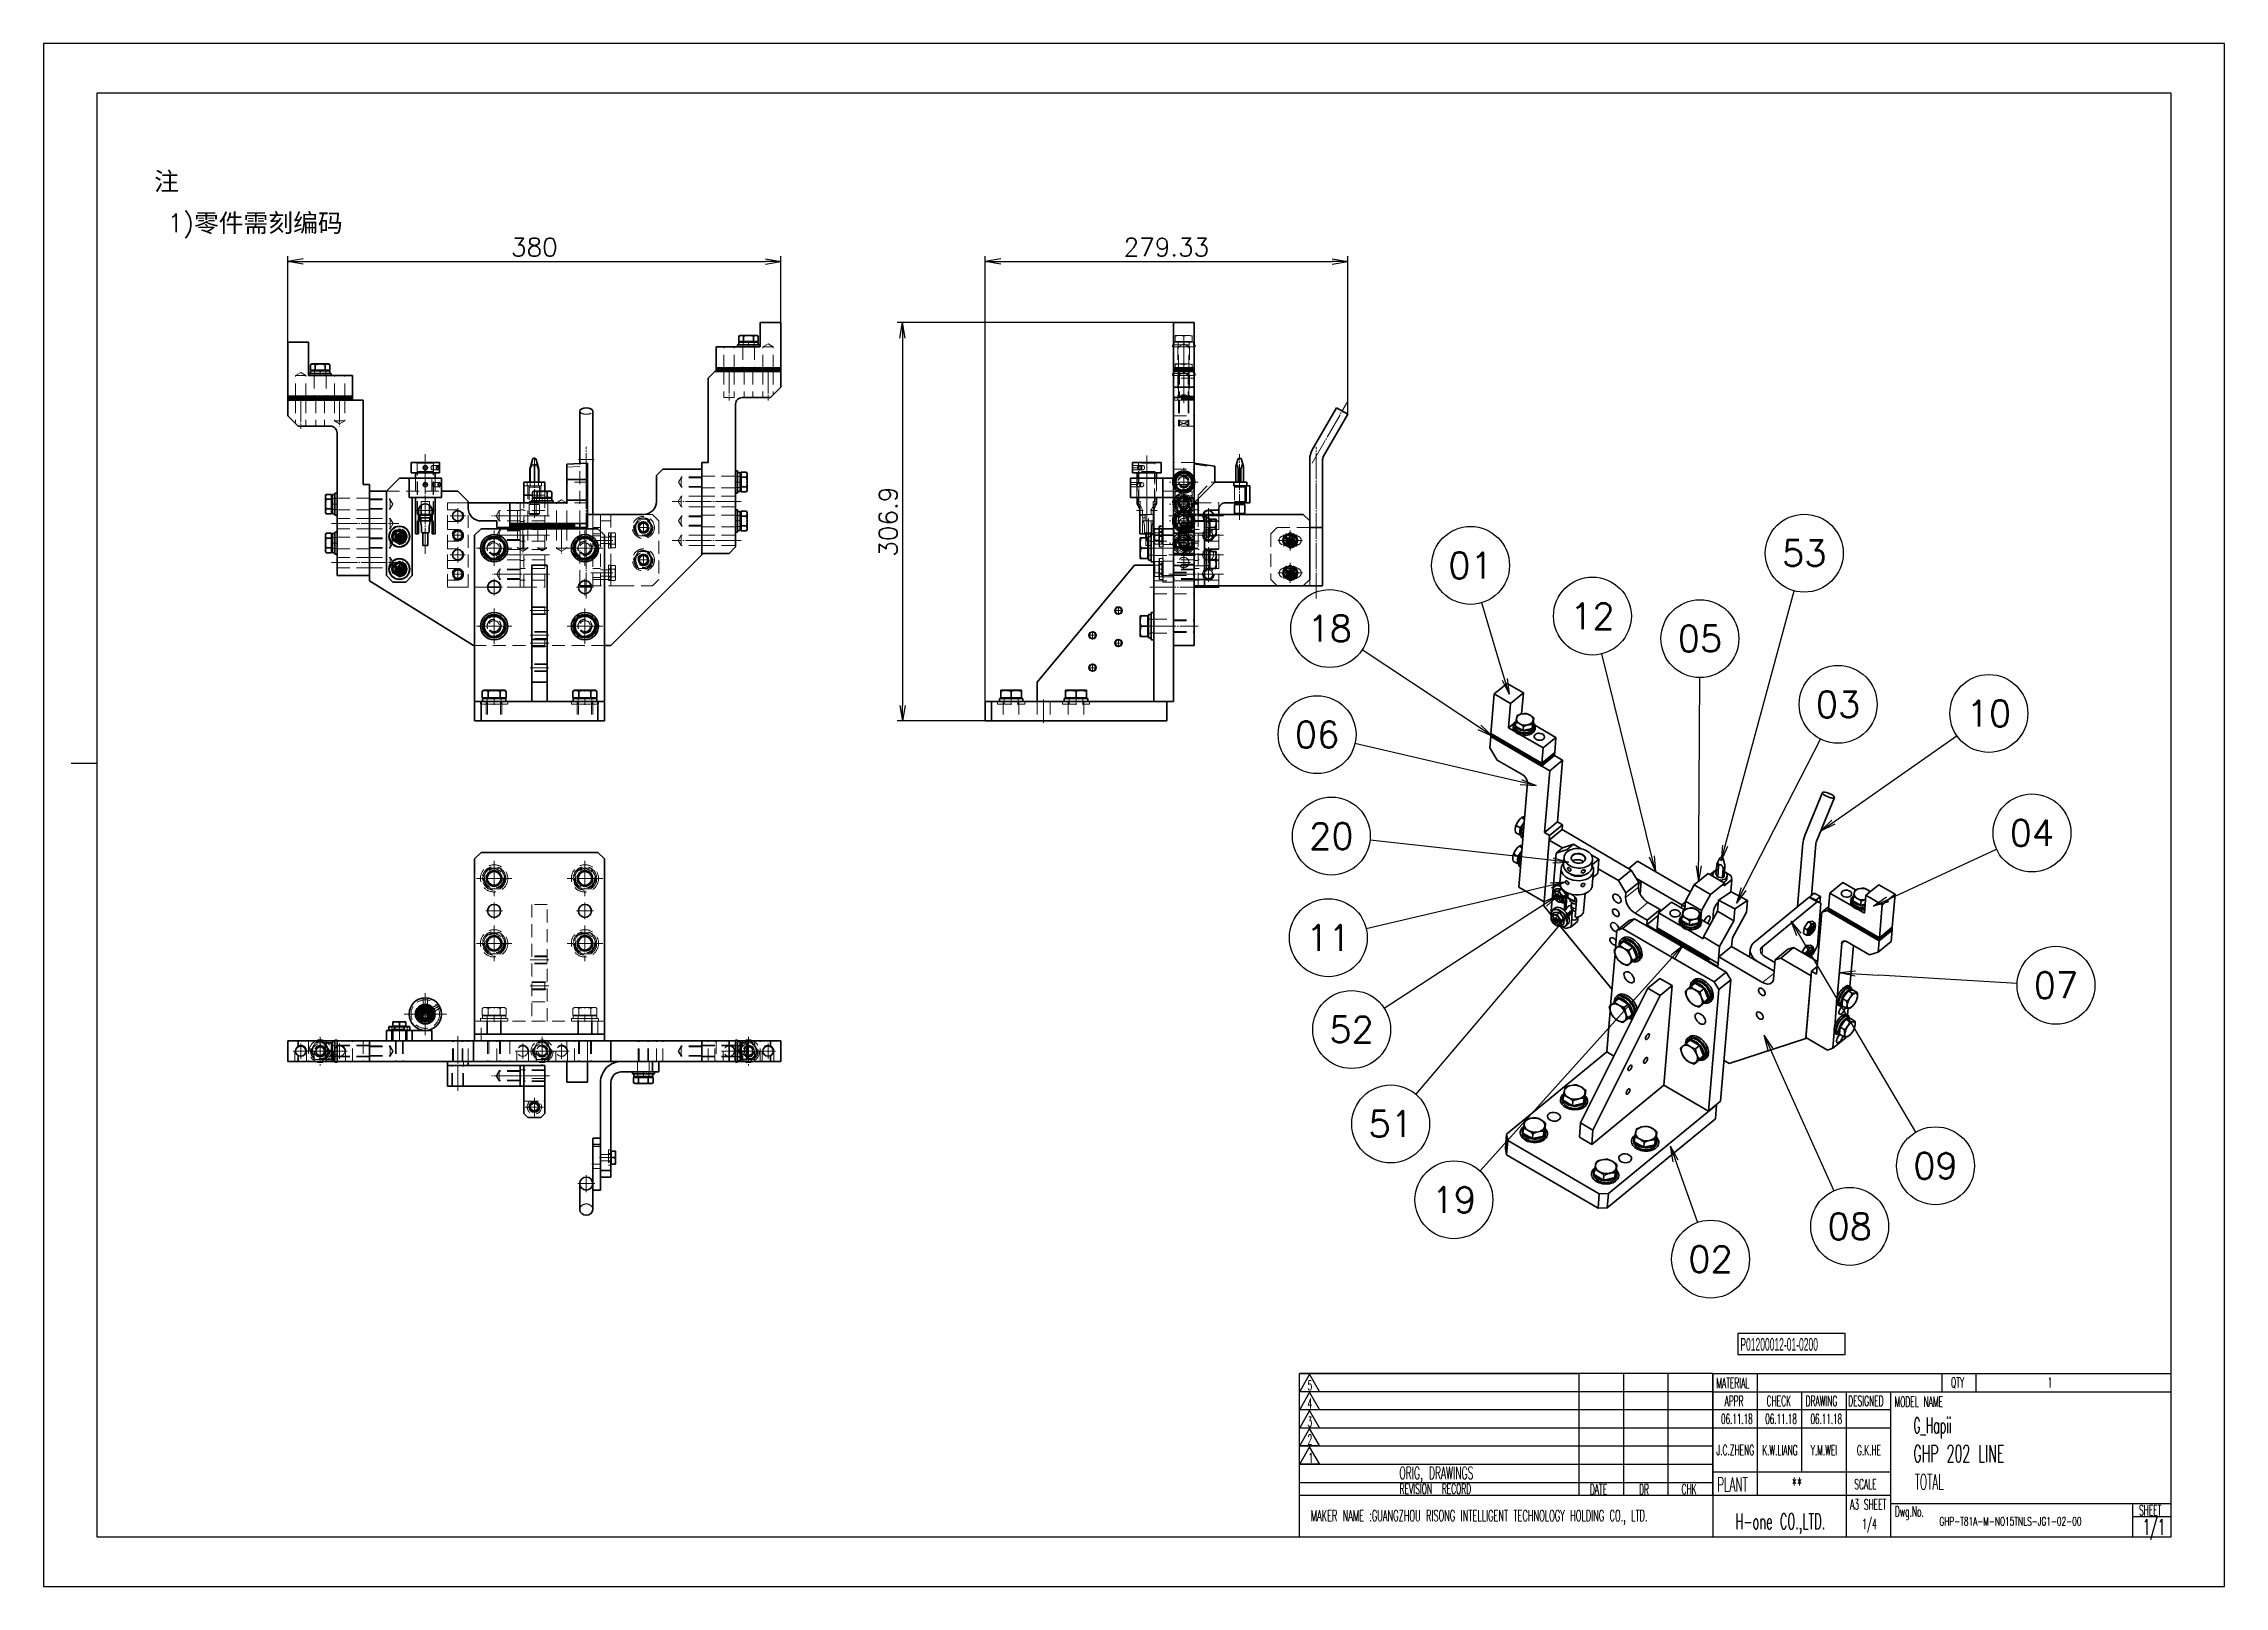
# Model space of a CAD drawing. Header units: millimetres. Extents: x 5606 to 13175, y -3239 to -2051.
# Drawn here: x 5606 to 7286, y -3239 to -2051 of the extents above; entities that cross this region are included whole.
import ezdxf
from ezdxf.enums import TextEntityAlignment as Align

# ---------------------------------------------------------------- set-up
doc = ezdxf.new("R2010")
doc.units = ezdxf.units.MM
for name, pattern in [('CENTER-HOKUTO', [23, 20, -1, 1, -1]), ('DASHSPACE', [30, 12, -18]), ('HIDDEN-HOKUTO', [3.8, 2.5, -1.3])]:
    doc.linetypes.add(name, pattern=pattern)
doc.layers.add('AM_7', color=2, linetype='CENTER-HOKUTO', lineweight=30)
doc.layers.add('AM_HID', color=1, linetype='HIDDEN-HOKUTO', lineweight=25)
doc.layers.add('title_frame', color=7, linetype='Continuous')
doc.layers.add('word_dim', color=253, linetype='Continuous')
doc.styles.add('MX_NOTE_STANDARD', font='txt.shx', dxfattribs={"bigfont": 'bigfont.shx'})
doc.styles.get("Standard").update_dxf_attribs({"font": 'romans.shx', "bigfont": 'bigfont.shx'})
doc.dimstyles.new('RS1-4', dxfattribs={"dimscale": 4, "dimtxt": 3.5, "dimasz": 3, "dimexe": 1, "dimexo": 0, "dimgap": 1, "dimtad": 3, "dimdsep": 46, "dimtxsty": 'Standard', "dimblk1": 'OPEN', "dimblk2": 'OPEN', "dimsah": 1, "dimcen": 0, "dimclrd": 256, "dimclre": 256, "dimclrt": 3, "dimadec": 0, "dimazin": 0, "dimtfac": 1, "dimtmove": 0, "dimatfit": 3, "dimldrblk": 'OPEN', "dimfxl": 0, "dimtolj": 1, "dimtzin": 0, "dimarcsym": 0})

msp = doc.modelspace()

# ---------------------------------------------------------------- texts
at = {"ltscale": 2, "char_height": 14, "attachment_point": 1}
for s, insert, width in [('{\\fSimSun|b0|i0|c134|p2;\\C3;注}', (5690.816, -2150.22), 41.45877), ('{\\Fromans,bigfont|c134;\\C3;1)\\fSimSun|b0|i0|c134|p2;零件需刻编码}', (5701.077, -2182.252), 387.62453)]:
    msp.add_mtext(s, dxfattribs=dict(at, insert=insert, width=width))
at = {"linetype": 'Continuous', "insert": (7046.258, -3117.262), "char_height": 12, "width": 203.6, "attachment_point": 4}
msp.add_mtext('{\\W0.5;\\C3;G_Hapii }', dxfattribs=at)
at = {"color": 3, "linetype": 'Continuous', "insert": (7066.079, -3185.893), "char_height": 6.4, "width": 148.52549, "attachment_point": 1}
msp.add_mtext('{\\W0.65;GHP-T81A-M-NO15TNLS-JG1-02-00}', dxfattribs=at)
at = {"layer": 'title_frame', "color": 3, "style": 'MX_NOTE_STANDARD'}
for s, height, width, p in [('1', 7.891, 0.5341, (7149.553, -3086.15)), ('06.11.18', 7.6, 0.5341, (6897.896, -3114.048)), ('06.11.18', 7.6, 0.5341, (6931.943, -3114.048)), ('06.11.18', 7.6, 0.5341, (6966.814, -3114.048)), ('GHP 202 LINE', 13.2, 0.5341, (7046.104, -3143.539)), ('**', 10.96, 0.5341, (6952.321, -3166.266)), ('TOTAL', 11.76, 0.5, (7047.096, -3164.596)), ('A3 SHEET', 7.8912, 0.5341, (6997.268, -3180.049)), ('H-one CO.,LTD.', 12, 0.5341, (6908.973, -3195.146)), ('1/4', 7.8912, 0.5341, (7006.675, -3195.067)), ('1/1', 12, 0.5341, (7222.776, -3199.44))]:
    msp.add_text(s, height=height, dxfattribs=dict(at, width=width)).set_placement(p)
at = {"layer": 'title_frame', "color": 3, "style": 'MX_NOTE_STANDARD', "width": 0.5341}
for s, p in [('J.C.ZHENG', (6908.877, -3140.517)), ('K.W.LIANG', (6943.257, -3140.603)), ('Y.M.WEI', (6977.175, -3140.59)), ('G.K.HE', (7011.857, -3140.603))]:
    msp.add_text(s, height=7.8912, dxfattribs=at).set_placement(p, align=Align.BOTTOM_CENTER)
at = {"layer": 'title_frame', "color": 3, "insert": (6912.79, -3047.925), "char_height": 9.8, "width": 16.44281, "attachment_point": 1, "style": 'MX_NOTE_STANDARD'}
msp.add_mtext('{\\f3 of 9 Barcode|b0|i0|c0|p82;\\W0.5;P01200012-01-0200}', dxfattribs=at)
at = {"layer": 'word_dim', "color": 3, "linetype": 'Continuous', "ltscale": 2}
for s, p in [('53', (6962.048, -2443.618)), ('01', (6704.911, -2452.997)), ('12', (6798.75, -2492.044)), ('18', (6596.449, -2501.556)), ('05', (6881.638, -2509.352)), ('03', (6988.053, -2560.002)), ('10', (7104.246, -2566.956)), ('06', (6586.699, -2583.295)), ('20', (6597.687, -2661.398)), ('04', (7137.417, -2659.042)), ('11', (6595.387, -2739.708)), ('07', (7155.88, -2776.307)), ('52', (6613.28, -2810.395)), ('51', (6643.432, -2883.087)), ('09', (7063.084, -2915.311)), ('19', (6692.131, -2941.486)), ('08', (6996.987, -2961.962)), ('02', (6889.796, -2987.227))]:
    msp.add_text(s, height=20, dxfattribs=at).set_placement(p, align=Align.MIDDLE_CENTER)

# ---------------------------------------------------------------- blocks, each defined once
blk = doc.blocks.new('A$C404331B6')
at = {"layer": 'title_frame'}
for p, q in [((0, -31.5), (0, 0)), ((0, 0), (53.9, 0)), ((79.62, 0), (0, 0)), ((53.9, -23.5), (53.9, 0)), ((62.48, -23.5), (62.48, 0)), ((62.48, -23.5), (62.48, 0)), ((71.05, -23.5), (71.05, 0)), ((71.05, -23.5), (71.05, 0)), ((79.62, 0), (79.62, -31.5)), ((79.62, 0), (167.83, 0)), ((88.2, -23.5), (88.2, 0)), ((123.73, 0), (123.73, -3.5)), ((130.3, 0), (130.3, -3.5)), ((53.9, -3.5), (0, -3.5)), ((79.62, -3.5), (0, -3.5)), ((1.98, -0.12), (0.1, -3.45)), ((0.1, -3.45), (3.86, -3.45)), ((1.98, -3.6), (0.1, -6.92)), ((3.86, -3.45), (1.98, -0.12)), ((3.86, -6.92), (1.98, -3.6)), ((79.62, -3.5), (167.83, -3.5)), ((96.78, -18.9), (96.78, -3.5)), ((105.35, -31.5), (105.35, -3.5)), ((113.92, -31.5), (113.92, -3.5)), ((53.9, -7), (0, -7)), ((79.62, -7), (0, -7)), ((0.1, -6.92), (3.86, -6.92)), ((1.98, -7.13), (0.1, -10.45)), ((3.86, -10.45), (1.98, -7.13)), ((113.92, -7), (79.62, -7)), ((53.9, -10.5), (0, -10.5)), ((79.62, -10.5), (0, -10.5)), ((0.1, -10.45), (3.86, -10.45)), ((1.98, -10.54), (0.1, -13.87)), ((3.86, -13.87), (1.98, -10.54)), ((113.92, -10.5), (79.62, -10.5)), ((53.9, -14), (0, -14)), ((79.62, -14), (0, -14)), ((0.1, -13.87), (3.86, -13.87)), ((1.98, -14.07), (0.1, -17.4)), ((3.86, -17.4), (1.98, -14.07)), ((53.9, -17.5), (0, -17.5)), ((79.62, -17.5), (0, -17.5)), ((53.9, -21), (0, -21)), ((79.62, -21), (0, -21)), ((0.1, -17.4), (3.86, -17.4)), ((79.62, -18.9), (113.92, -18.9)), ((79.62, -23.5), (0, -23.5)), ((113.92, -23.5), (79.62, -23.5)), ((113.92, -25), (167.83, -25)), ((160.48, -25), (160.48, -31.5)), ((160.48, -27.5), (167.83, -27.5)), ((167.83, -31.5), (0, -31.5))]:
    blk.add_line(p, q, dxfattribs=at)
at = {"layer": 'title_frame', "color": 3, "style": 'MX_NOTE_STANDARD', "width": 0.5341}
for s, height, p in [('5', 1.92, (1.59, -3.22)), ('MATERIAL', 1.973, (80.3, -2.79)), ('QTY', 1.973, (125.5, -2.7)), ('4', 1.92, (1.59, -6.7)), ('3', 1.92, (1.59, -10.23)), ('APPR', 1.973, (81.89, -6.26)), ('CHECK', 1.973, (89.99, -6.26)), ('DRAWING', 1.973, (97.51, -6.26)), ('DESIGNED', 1.973, (105.7, -6.26)), ('MODEL NAME', 1.973, (114.63, -6.41)), ('2', 1.92, (1.59, -13.64)), ('1', 1.92, (1.78, -17.17)), ('ORIG, DRAWINGS', 2.4112, (19.27, -20.34)), ('PLANT', 2.74, (80.46, -22.73)), ('SCALE', 1.973, (106.88, -22.28)), ('REVISION  RECORD', 1.9728, (19.32, -23.18)), ('DATE', 1.973, (55.94, -23.26)), ('DR', 1.973, (65.43, -23.27)), ('CHK', 1.973, (73.61, -23.23)), ('MAKER NAME :GUANGZHOU RISONG INTELLIGENT TECHNOLOGY HOLDING CO., LTD.', 2.16, (2.22, -28.43)), ('Dwg.No.', 1.973, (114.71, -27.52)), ('SHEET', 1.973, (161.71, -27.29))]:
    blk.add_text(s, height=height, dxfattribs=at).set_placement(p)
blk = doc.blocks.new('A$C25B35021')
at = {"color": 7, "lineweight": 35, "ltscale": 0.319559}
for p, q in [((-201.9, 97.1), (-192, 105.2)), ((-155.5, 51.2), (-165.3, 43)), ((-155.5, 51.2), (-165.3, 43)), ((-154.4, 63.6), (-164.3, 55.5)), ((-155.5, 50.1), (-165.4, 42)), ((-155.5, 50.1), (-165.4, 42)), ((-163.2, -9.6), (-153.3, -1.5)), ((-159.6, -15.5), (-149.7, -7.4)), ((84.4, -57.9), (94.3, -49.8)), ((-65.5, -63.3), (-75.4, -71.4)), ((104.7, -82.6), (94.8, -90.7)), ((104.7, -82.6), (94.8, -90.7)), ((-28.9, -105.4), (-19.1, -97.3)), ((24.3, -99.5), (14.5, -107.6)), ((28.6, -98.1), (18.7, -106.3)), ((103.8, -93.6), (93.9, -101.7)), ((104.5, -84.8), (94.6, -92.9)), ((104.5, -84.8), (94.6, -92.9)), ((104.6, -84.1), (94.7, -92.2)), ((104.6, -84.1), (94.7, -92.2)), ((104.6, -84.5), (94.7, -92.6)), ((104.6, -84.5), (94.7, -92.6)), ((68.8, -167.6), (58.9, -175.7))]:
    blk.add_line(p, q, dxfattribs=at)
at = {"color": 7, "lineweight": 35, "ltscale": 0.36289}
blk.add_line((-192, 105.2), (-179.5, 97.9), dxfattribs=at)
at = {"color": 7, "lineweight": 35}
for p, q in [((-201.9, 97.1), (-204.5, 66.6)), ((-204.7, 64.4), (-159.2, 37.9)), ((-165.5, 41.6), (-204.7, 64.4)), ((-165.4, 42.3), (-204.6, 65.1)), ((-165.4, 42.3), (-204.6, 65.1)), ((-165.4, 42), (-204.6, 64.8)), ((-165.4, 42), (-204.6, 64.8)), ((-204.5, 66.6), (-165.3, 43.8)), ((-165.3, 43.8), (-204.5, 66.6)), ((-165.3, 43), (-204.5, 65.9)), ((-165.3, 43), (-204.5, 65.9)), ((-164.3, 55.5), (-181.6, 65.6)), ((-199.6, 46.1), (-180, 34.7)), ((-159.2, 37.9), (-163.2, -9.6)), ((-149.3, 46), (-153.3, -1.5)), ((-176.4, 28.8), (-183.1, -51.7)), ((37.3, -12), (50.8, 21.1)), ((46.6, -15.8), (60.1, 17.3)), ((-159.6, -15.5), (-163.8, -66)), ((-159.3, -11.9), (-163.5, -63.1)), ((-149.7, -7.4), (-96.4, -38.5)), ((-158.3, -73.1), (-154.3, -25.5)), ((-91.5, -31.8), (-50.9, -55.4)), ((31.7, -66.6), (35.8, -17.8)), ((42.5, -58), (45.8, -18.7)), ((-92.3, -45.1), (-57.4, -65.4)), ((-163.5, -63.1), (-183.1, -51.7)), ((40.7, -59.3), (-1.3, -93.7)), ((46.9, -62.9), (4.9, -97.4)), ((49.7, -64), (47, -97)), ((74, -66.3), (56.6, -56.2)), ((97, -65.2), (94.8, -90.7)), ((106.8, -57.1), (104.7, -82.6)), ((-150.8, -82), (-111.2, -130.4)), ((-32.6, -124.7), (-103.2, -83.6)), ((-93.9, -76), (-23.3, -117.1)), ((-29.6, -112.7), (-84.4, -80.8)), ((-37.3, -106.7), (-76.5, -83.9)), ((-37.3, -106.7), (-76.5, -83.9)), ((-29.4, -110.5), (-76.4, -83.1)), ((-37.2, -105.9), (-76.4, -83.1)), ((-75.4, -71.4), (-58.1, -81.5)), ((-40.8, -90), (-29.9, -70.2)), ((-28.3, -97.3), (-17.4, -77.5)), ((-7.6, -70.9), (-18.5, -90.7)), ((50.4, -71), (46.4, -118.6)), ((94.6, -92.9), (54.6, -69.7)), ((94.6, -92.9), (55.4, -70.1)), ((94.7, -92.2), (55.5, -69.4)), ((94.7, -92.2), (55.5, -69.4)), ((94.7, -92.6), (55.5, -69.7)), ((94.7, -92.6), (55.5, -69.7)), ((55.6, -67.9), (94.8, -90.7)), ((94.8, -90.7), (55.6, -67.9)), ((94.8, -91.5), (55.6, -68.6)), ((94.8, -91.5), (55.6, -68.6)), ((-37.4, -107.8), (-76.6, -84.9)), ((-37.4, -107.8), (-76.6, -84.9)), ((-37.4, -108.1), (-76.6, -85.3)), ((-37.3, -107.4), (-76.5, -84.6)), ((-37.3, -107.4), (-76.5, -84.6)), ((-19.1, -97.3), (13.7, -116.4)), ((47.2, -109), (28.6, -98.1)), ((65.7, -95.2), (62.2, -137)), ((72.1, -128.2), (74.7, -96.7)), ((-112.3, -142.8), (-108.9, -103)), ((-28.9, -105.4), (4.8, -125)), ((18.7, -106.3), (42.2, -119.9)), ((38.2, -167.5), (42.5, -116.3)), ((-135.4, -233.3), (-83.6, -129.5)), ((-71.3, -204.2), (-64.9, -127.4)), ((-36.8, -224.2), (-29, -130.6)), ((-27.6, -216.6), (-19.7, -123)), ((38.2, -168.2), (42.2, -119.9)), ((-74.2, -135), (-126, -238.8)), ((-115.3, -178.6), (-112.6, -146.9)), ((-192.5, -241.9), (-115.3, -178.6)), ((38.2, -168.2), (-21, -187.5)), ((-71.3, -204.2), (-126.9, -249.8)), ((-36.8, -224.2), (-71.3, -204.2)), ((-31.6, -230.1), (-115, -298.6)), ((-30.7, -219.2), (-114, -287.6)), ((-191.6, -246.8), (-121.1, -287.8)), ((-122, -298.8), (-192.5, -257.7))]:
    blk.add_line(p, q, dxfattribs=at)
at = {"color": 7, "lineweight": 35, "ltscale": 0.362892}
for p, q in [((-201.9, 97.1), (-189.4, 89.8)), ((-35.4, -57.3), (-47.9, -50)), ((-42.2, -69.7), (-54.7, -62.4)), ((97, -65.2), (84.4, -57.9))]:
    blk.add_line(p, q, dxfattribs=at)
at = {"color": 7, "lineweight": 35, "ltscale": 0.47157}
blk.add_line((-189.4, 89.8), (-191, 71), dxfattribs=at)
at = {"color": 7, "lineweight": 35, "ltscale": 0.319558}
for p, q in [((-189.4, 89.8), (-179.5, 97.9)), ((-155.5, 50.4), (-165.4, 42.3)), ((-155.5, 50.4), (-165.4, 42.3))]:
    blk.add_line(p, q, dxfattribs=at)
at = {"color": 7, "lineweight": 35, "ltscale": 0.407461}
blk.add_line((-179.5, 97.9), (-180.9, 81.7), dxfattribs=at)
at = {"color": 7, "lineweight": 35, "ltscale": 0.131224}
blk.add_line((-191, 71), (-186.9, 74.3), dxfattribs=at)
at = {"color": 7, "lineweight": 35, "ltscale": 0.13902}
blk.add_line((-186.1, 68.2), (-191, 71), dxfattribs=at)
at = {"color": 7, "lineweight": 35, "ltscale": 0.029358}
for p, q in [((-187.3, 72.8), (-187.4, 71.7)), ((-170.4, 71.4), (-170.5, 70.2)), ((72.8, -61.7), (72.7, -62.9)), ((-59.3, -76.9), (-59.4, -78.1)), ((-42.3, -78.3), (-42.4, -79.5))]:
    blk.add_line(p, q, dxfattribs=at)
at = {"color": 7, "lineweight": 35, "ltscale": 0.036698}
for p, q in [((-186.1, 74.2), (-186.2, 72.7)), ((-171.4, 73), (-171.5, 71.5)), ((74, -60.3), (73.9, -61.8)), ((-58, -75.5), (-58.2, -77))]:
    blk.add_line(p, q, dxfattribs=at)
at = {"color": 7, "lineweight": 35, "ltscale": 0.075567}
for p, q in [((-185.7, 72.4), (-185.4, 75.4)), ((-179.5, 72), (-179.8, 69)), ((-172.8, 70.6), (-172.6, 73.6)), ((-171.7, 75.6), (-171.5, 78.6)), ((74.4, -62.1), (74.7, -59.1)), ((80.6, -62.5), (80.3, -65.5)), ((-57.6, -77.3), (-57.3, -74.3)), ((-51.4, -77.7), (-51.7, -80.7)), ((-44.7, -79.1), (-44.5, -76.1)), ((-43.7, -74.1), (-43.4, -71.1))]:
    blk.add_line(p, q, dxfattribs=at)
at = {"color": 7, "lineweight": 35, "ltscale": 0.170408}
blk.add_line((-185.7, 72.4), (-179.8, 69), dxfattribs=at)
at = {"color": 7, "lineweight": 35, "ltscale": 0.178329}
blk.add_line((-179.8, 69), (-172.8, 70.6), dxfattribs=at)
at = {"color": 7, "lineweight": 35, "ltscale": 0.127986}
for p, q in [((-172.8, 70.6), (-171.7, 75.6)), ((-44.7, -79.1), (-43.7, -74.1))]:
    blk.add_line(p, q, dxfattribs=at)
at = {"color": 7, "lineweight": 35, "ltscale": 0.467537}
blk.add_line((-154.4, 63.6), (-170.6, 73), dxfattribs=at)
at = {"color": 7, "lineweight": 35, "ltscale": 0.220188}
blk.add_line((-205.4, 55.6), (-204.7, 64.4), dxfattribs=at)
at = {"color": 7, "lineweight": 35, "ltscale": 0.278076}
for p, q in [((-205.4, 55.6), (-199.6, 46.1)), ((-106.2, -46.6), (-100.5, -56.1))]:
    blk.add_line(p, q, dxfattribs=at)
at = {"color": 7, "lineweight": 35, "ltscale": 0.009174}
for p, q in [((-204.6, 64.8), (-204.7, 64.4)), ((-155.5, 50.4), (-155.5, 50.1)), ((-165.4, 42.3), (-165.4, 42)), ((-155.5, 50.1), (-155.6, 49.7)), ((55.5, -69.7), (55.4, -70.1)), ((55.5, -69.4), (55.5, -69.7)), ((-76.6, -84.9), (-76.6, -85.3)), ((94.7, -92.2), (94.7, -92.6)), ((104.6, -84.1), (104.6, -84.5)), ((-37.4, -107.8), (-37.4, -108.1))]:
    blk.add_line(p, q, dxfattribs=at)
at = {"color": 7, "lineweight": 35, "ltscale": 0.018349}
for p, q in [((-204.5, 65.9), (-204.6, 65.1)), ((-204.5, 66.6), (-204.5, 65.9)), ((-155.5, 51.2), (-155.5, 50.4)), ((-165.3, 43), (-165.4, 42.3)), ((-165.3, 43.8), (-165.3, 43)), ((-76.4, -83.1), (-76.5, -83.9)), ((-76.5, -83.9), (-76.5, -84.6)), ((55.6, -68.6), (55.5, -69.4)), ((55.6, -67.9), (55.6, -68.6)), ((104.7, -82.6), (104.6, -83.4)), ((104.6, -83.4), (104.6, -84.1)), ((94.8, -91.5), (94.7, -92.2)), ((94.8, -90.7), (94.8, -91.5)), ((-37.2, -105.9), (-37.3, -106.7)), ((-37.3, -106.7), (-37.3, -107.4))]:
    blk.add_line(p, q, dxfattribs=at)
at = {"color": 7, "lineweight": 35, "ltscale": 0.009175}
for p, q in [((-204.6, 65.1), (-204.6, 64.8)), ((-165.4, 42), (-165.5, 41.6)), ((-76.5, -84.6), (-76.6, -84.9)), ((94.7, -92.6), (94.6, -92.9)), ((104.6, -84.5), (104.5, -84.8)), ((-37.3, -107.4), (-37.4, -107.8))]:
    blk.add_line(p, q, dxfattribs=at)
at = {"color": 7, "lineweight": 35, "ltscale": 0.293585}
for p, q in [((-164.3, 55.5), (-165.3, 43.8)), ((55.6, -67.9), (56.6, -56.2)), ((-76.4, -83.1), (-75.4, -71.4))]:
    blk.add_line(p, q, dxfattribs=at)
at = {"color": 7, "lineweight": 35, "ltscale": 0.31956}
for p, q in [((-155.4, 51.9), (-165.3, 43.8)), ((-155.4, 51.9), (-165.3, 43.8)), ((-155.6, 49.7), (-165.5, 41.6)), ((-159.2, 37.9), (-149.3, 46)), ((-159.3, -11.9), (-149.4, -3.8)), ((-100.5, -56.1), (-90.6, -48)), ((66.5, -48.1), (56.6, -56.2)), ((97, -65.2), (106.8, -57.1)), ((-74.2, -69), (-84.1, -77.1))]:
    blk.add_line(p, q, dxfattribs=at)
at = {"color": 7, "lineweight": 35, "ltscale": 0.01835}
blk.add_line((-155.4, 51.9), (-155.5, 51.2), dxfattribs=at)
at = {"color": 7, "lineweight": 35, "ltscale": 0.293584}
blk.add_line((-154.4, 63.6), (-155.4, 51.9), dxfattribs=at)
at = {"color": 7, "lineweight": 35, "ltscale": 0.181444}
for p, q in [((-155.6, 49.7), (-149.3, 46)), ((46.9, -62.9), (40.7, -59.3))]:
    blk.add_line(p, q, dxfattribs=at)
at = {"color": 7, "lineweight": 35, "ltscale": 0.010572}
for p, q in [((-181.8, 1.1), (-181.5, 1.4)), ((-183.6, -20.8), (-183.3, -20.5))]:
    blk.add_line(p, q, dxfattribs=at)
at = {"color": 7, "lineweight": 35, "ltscale": 0.061741}
blk.add_line((-178.8, 0.6), (-180.9, 1.9), dxfattribs=at)
at = {"color": 7, "lineweight": 35, "ltscale": 0.002212}
for p, q in [((-185.7, -5.6), (-185.7, -5.7)), ((-187.5, -27.5), (-187.5, -27.6))]:
    blk.add_line(p, q, dxfattribs=at)
at = {"color": 7, "lineweight": 35, "ltscale": 0.093407}
for p, q in [((-182.4, -11.5), (-185.6, -9.6)), ((-183.8, -28), (-187, -26.1)), ((70.7, -131.5), (73.9, -133.4)), ((74.5, -130.9), (77.7, -132.8)), ((69.2, -144.9), (66, -143)), ((66.4, -137.5), (69.7, -139.4)), ((67.4, -166.9), (64.1, -165)), ((64.6, -159.5), (67.8, -161.4)), ((68.8, -153.4), (72.1, -155.3)), ((72.6, -152.9), (75.8, -154.8))]:
    blk.add_line(p, q, dxfattribs=at)
at = {"color": 7, "lineweight": 35, "ltscale": 0.093406}
for p, q in [((-181.9, -6), (-185.1, -4.1)), ((-184.2, -33.5), (-187.4, -31.6))]:
    blk.add_line(p, q, dxfattribs=at)
at = {"color": 7, "lineweight": 35, "ltscale": 0.0364}
for p, q in [((-182.4, -11.5), (-182.3, -10.1)), ((-184.2, -33.5), (-184.1, -32))]:
    blk.add_line(p, q, dxfattribs=at)
at = {"color": 7, "lineweight": 35, "ltscale": 0.009921}
blk.add_line((-182, -11.5), (-182.4, -11.5), dxfattribs=at)
at = {"color": 7, "lineweight": 35, "ltscale": 0.072506}
for p, q in [((-182.2, -8.9), (-181.9, -6)), ((-184, -30.9), (-183.8, -28))]:
    blk.add_line(p, q, dxfattribs=at)
at = {"color": 7, "lineweight": 35, "ltscale": 0.127829}
blk.add_line((-181.9, -6), (-179, -1.8), dxfattribs=at)
at = {"color": 7, "lineweight": 35, "ltscale": 0.001377}
for p, q in [((-181.4, -12.1), (-181.3, -12.2)), ((-183.2, -34.1), (-183.2, -34.1))]:
    blk.add_line(p, q, dxfattribs=at)
at = {"color": 7, "lineweight": 35, "ltscale": 0.010328}
for p, q in [((-180.4, -14), (-180, -14.2)), ((-182.2, -36), (-181.8, -36.2))]:
    blk.add_line(p, q, dxfattribs=at)
at = {"color": 7, "lineweight": 35, "ltscale": 0.113404}
for p, q in [((-159.3, -11.9), (-163.2, -9.6)), ((-149.4, -3.8), (-153.3, -1.5)), ((46.4, -118.6), (42.5, -116.3))]:
    blk.add_line(p, q, dxfattribs=at)
at = {"color": 7, "lineweight": 35, "ltscale": 0.29485}
blk.add_line((-159.6, -15.5), (-149.4, -21.5), dxfattribs=at)
at = {"color": 7, "lineweight": 35, "ltscale": 0.091746}
for p, q in [((-149.7, -7.4), (-149.4, -3.8)), ((-90.9, -51.6), (-90.6, -48))]:
    blk.add_line(p, q, dxfattribs=at)
at = {"color": 7, "lineweight": 35, "ltscale": 0.009922}
blk.add_line((-183.8, -33.4), (-184.2, -33.5), dxfattribs=at)
at = {"color": 7, "lineweight": 35, "ltscale": 0.127888}
blk.add_line((-183.8, -28), (-180.8, -23.8), dxfattribs=at)
at = {"color": 7, "lineweight": 35, "ltscale": 0.061771}
blk.add_line((-180.6, -21.3), (-182.7, -20.1), dxfattribs=at)
at = {"color": 7, "lineweight": 35, "ltscale": 0.159779}
for p, q in [((-149.4, -21.5), (-154.3, -25.5)), ((-137.7, -78.1), (-142.6, -82.2))]:
    blk.add_line(p, q, dxfattribs=at)
at = {"color": 7, "lineweight": 35, "ltscale": 0.222257}
for p, q in [((-145.9, -22.8), (-154.3, -25.5)), ((-149.4, -21.5), (-140.9, -18.7))]:
    blk.add_line(p, q, dxfattribs=at)
at = {"color": 7, "lineweight": 35, "ltscale": 0.146792}
for p, q in [((-148.6, -34.4), (-148.1, -28.5)), ((-126.7, -36.2), (-126.2, -30.4))]:
    blk.add_line(p, q, dxfattribs=at)
at = {"color": 7, "lineweight": 35, "ltscale": 0.15978}
blk.add_line((-140.9, -18.7), (-145.9, -22.8), dxfattribs=at)
at = {"color": 7, "lineweight": 35, "ltscale": 0.039207}
blk.add_line((-145.9, -22.8), (-144.5, -23.6), dxfattribs=at)
at = {"color": 7, "lineweight": 35, "ltscale": 0.175063}
blk.add_line((-140.9, -18.7), (-134.9, -22.3), dxfattribs=at)
at = {"color": 7, "lineweight": 35, "ltscale": 0.172016}
blk.add_line((-127.3, -26.7), (-121.3, -30.1), dxfattribs=at)
at = {"color": 7, "lineweight": 35, "ltscale": 0.159781}
blk.add_line((-121.3, -30.1), (-126.3, -34.2), dxfattribs=at)
at = {"color": 7, "lineweight": 35, "ltscale": 0.275235}
for p, q in [((-121.3, -30.1), (-122.2, -41.1)), ((-125.4, -39.3), (-126.4, -50.3)), ((-136.3, -244.3), (-135.4, -233.3)), ((-30.7, -219.2), (-31.6, -230.1)), ((-192.5, -241.9), (-193.4, -252.9)), ((-126.9, -249.8), (-126, -238.8)), ((-121.1, -287.8), (-122, -298.8)), ((-115, -298.6), (-114, -287.6))]:
    blk.add_line(p, q, dxfattribs=at)
at = {"color": 7, "lineweight": 35, "ltscale": 0.220293}
blk.add_line((-98.3, -37.4), (-91.5, -31.8), dxfattribs=at)
at = {"color": 7, "lineweight": 35, "ltscale": 0.121844}
blk.add_line((-28.4, -29.5), (-30.4, -33.9), dxfattribs=at)
at = {"color": 7, "lineweight": 35, "ltscale": 0.074579}
blk.add_line((-25.6, -29.8), (-24.7, -32.6), dxfattribs=at)
at = {"color": 7, "lineweight": 35, "ltscale": 0.051929}
blk.add_line((-155.4, -50.9), (-153.8, -49.6), dxfattribs=at)
at = {"color": 7, "lineweight": 35, "ltscale": 0.275236}
blk.add_line((-150.3, -37.2), (-151.3, -48.2), dxfattribs=at)
at = {"color": 7, "lineweight": 35, "ltscale": 0.001228}
blk.add_line((-146.9, -47), (-146.9, -46.9), dxfattribs=at)
at = {"color": 7, "lineweight": 35, "ltscale": 0.001429}
for p, q in [((-144.8, -49.4), (-144.8, -49.5)), ((-152.6, -77.9), (-152.5, -77.9))]:
    blk.add_line(p, q, dxfattribs=at)
at = {"color": 7, "lineweight": 35, "ltscale": 0.007229}
blk.add_line((-126.5, -34), (-126.3, -34.2), dxfattribs=at)
at = {"color": 7, "lineweight": 35, "ltscale": 0.033182}
blk.add_line((-126.3, -34.2), (-126.4, -35.5), dxfattribs=at)
at = {"color": 7, "lineweight": 35, "ltscale": 0.116611}
blk.add_line((-122.2, -41.1), (-125.8, -44.1), dxfattribs=at)
at = {"color": 7, "lineweight": 35, "ltscale": 0.453615}
blk.add_line((-121.9, -37.5), (-106.2, -46.6), dxfattribs=at)
at = {"color": 7, "lineweight": 35, "ltscale": 0.319557}
for p, q in [((-106.2, -46.6), (-96.4, -38.5)), ((104.6, -83.4), (94.8, -91.5)), ((104.6, -83.4), (94.8, -91.5))]:
    blk.add_line(p, q, dxfattribs=at)
at = {"color": 7, "lineweight": 35, "ltscale": 0.278077}
blk.add_line((-96.4, -38.5), (-90.6, -48), dxfattribs=at)
at = {"color": 7, "lineweight": 35, "ltscale": 0.101737}
blk.add_line((-88.8, -47.2), (-92.3, -45.1), dxfattribs=at)
at = {"color": 7, "lineweight": 35, "ltscale": 0.073396}
blk.add_line((-90.9, -51.6), (-90.6, -48.7), dxfattribs=at)
at = {"color": 7, "lineweight": 35, "ltscale": 0.059918}
blk.add_line((-88.8, -47.2), (-90.6, -48.7), dxfattribs=at)
at = {"color": 7, "lineweight": 35, "ltscale": 0.248007}
blk.add_line((-89.6, -57.1), (-88.8, -47.2), dxfattribs=at)
at = {"color": 7, "lineweight": 35, "ltscale": 0.353019}
for p, q in [((-54.7, -62.4), (-47.9, -50)), ((-42.2, -69.7), (-35.4, -57.3))]:
    blk.add_line(p, q, dxfattribs=at)
at = {"color": 7, "lineweight": 35, "ltscale": 0.350116}
blk.add_line((-47.9, -50), (-37.1, -41.2), dxfattribs=at)
at = {"color": 7, "lineweight": 35, "ltscale": 0.362889}
for p, q in [((-37.1, -41.2), (-24.5, -48.5)), ((-17.4, -77.5), (-29.9, -70.2))]:
    blk.add_line(p, q, dxfattribs=at)
at = {"color": 7, "lineweight": 35, "ltscale": 0.136078}
blk.add_line((-31.4, -38.6), (-35.6, -42), dxfattribs=at)
at = {"color": 7, "lineweight": 35, "ltscale": 0.350114}
blk.add_line((-35.4, -57.3), (-24.5, -48.5), dxfattribs=at)
at = {"color": 7, "lineweight": 35, "ltscale": 0.027929}
blk.add_line((-33.5, -42.1), (-33.6, -43.2), dxfattribs=at)
at = {"color": 7, "lineweight": 35, "ltscale": 0.143446}
blk.add_line((-28.3, -46.3), (-33.3, -43.4), dxfattribs=at)
at = {"color": 7, "lineweight": 35, "ltscale": 0.011873}
blk.add_line((-30.9, -38.5), (-31.4, -38.6), dxfattribs=at)
at = {"color": 7, "lineweight": 35, "ltscale": 0.07473}
blk.add_line((-31.3, -41.4), (-29.8, -44), dxfattribs=at)
at = {"color": 7, "lineweight": 35, "ltscale": 0.012902}
blk.add_line((-31.2, -41.4), (-31.1, -40.9), dxfattribs=at)
at = {"color": 7, "lineweight": 35, "ltscale": 0.165141}
blk.add_line((-31.1, -40.8), (-30.6, -34.2), dxfattribs=at)
at = {"color": 7, "lineweight": 35, "ltscale": 0.219363}
blk.add_line((-29.1, -35.2), (-29.8, -44), dxfattribs=at)
at = {"color": 7, "lineweight": 35, "ltscale": 0.099861}
blk.add_line((-29.8, -44), (-25.9, -44.6), dxfattribs=at)
at = {"color": 7, "lineweight": 35, "ltscale": 0.012903}
for p, q in [((-26.1, -44.4), (-26.1, -43.9)), ((-24.9, -43.3), (-24.8, -42.8))]:
    blk.add_line(p, q, dxfattribs=at)
at = {"color": 7, "lineweight": 35, "ltscale": 0.165142}
for p, q in [((-26, -43.8), (-25.5, -37.2)), ((-24.8, -42.8), (-24.3, -36.2))]:
    blk.add_line(p, q, dxfattribs=at)
at = {"color": 7, "lineweight": 35, "ltscale": 0.000511261}
blk.add_line((-24.8, -42.8), (-24.8, -42.8), dxfattribs=at)
at = {"color": 7, "lineweight": 35, "ltscale": 0.18914}
blk.add_line((-24.7, -50.7), (-18.9, -45.9), dxfattribs=at)
at = {"color": 7, "lineweight": 35, "ltscale": 0.055047}
for p, q in [((-24.7, -50.7), (-24.5, -48.5)), ((-22.6, -43), (-22.7, -45.2))]:
    blk.add_line(p, q, dxfattribs=at)
at = {"color": 7, "lineweight": 35, "ltscale": 0.123136}
blk.add_line((-23.6, -40.5), (-19.4, -43), dxfattribs=at)
at = {"color": 7, "lineweight": 35, "ltscale": 0.238538}
blk.add_line((-18.9, -45.9), (-19.7, -55.4), dxfattribs=at)
at = {"color": 7, "lineweight": 35, "ltscale": 0.073305}
blk.add_line((-19.4, -43), (-18.9, -45.9), dxfattribs=at)
at = {"color": 7, "lineweight": 35, "ltscale": 0.284199}
for p, q in [((76.3, -53.8), (66.5, -48.1)), ((-55.7, -69), (-65.5, -63.3))]:
    blk.add_line(p, q, dxfattribs=at)
at = {"color": 7, "lineweight": 35, "ltscale": 0.362891}
for p, q in [((106.8, -57.1), (94.3, -49.8)), ((-28.3, -97.3), (-40.8, -90))]:
    blk.add_line(p, q, dxfattribs=at)
at = {"color": 7, "lineweight": 35, "ltscale": 0.218312}
blk.add_line((-163.8, -66), (-158.3, -72.8), dxfattribs=at)
at = {"color": 7, "lineweight": 35, "ltscale": 0.003718}
for p, q in [((-156.4, -55.5), (-156.5, -55.3)), ((-158, -73.8), (-158, -73.6)), ((-151.5, -81.7), (-151.3, -81.8)), ((-150.7, -67.8), (-150.8, -67.7)), ((-144.2, -75.7), (-144.1, -75.8))]:
    blk.add_line(p, q, dxfattribs=at)
at = {"color": 7, "lineweight": 35, "ltscale": 0.060967}
for p, q in [((-154.3, -52.9), (-156.2, -54.4)), ((-155.8, -71.2), (-157.7, -72.7)), ((-151.7, -71.3), (-153.6, -72.9)), ((-148.3, -79.9), (-150.2, -81.5)), ((-149.8, -77.3), (-148, -75.7))]:
    blk.add_line(p, q, dxfattribs=at)
at = {"color": 7, "lineweight": 35, "ltscale": 0.003523}
for p, q in [((-155.7, -59.5), (-155.7, -59.4)), ((-155.4, -55.6), (-155.4, -55.5)), ((-152.6, -61.2), (-152.6, -61.3)), ((-152.3, -57.3), (-152.3, -57.4)), ((-156.5, -78.1), (-156.5, -78.2)), ((42.7, -82.2), (42.7, -82.4)), ((40.6, -87.6), (40.5, -87.7)), ((41.2, -100.5), (41.1, -100.7))]:
    blk.add_line(p, q, dxfattribs=at)
at = {"color": 7, "lineweight": 35, "ltscale": 0.002178}
blk.add_line((-155.7, -59.4), (-155.6, -59.4), dxfattribs=at)
at = {"color": 7, "lineweight": 35, "ltscale": 0.003404}
blk.add_line((-155.7, -59.5), (-155.6, -59.4), dxfattribs=at)
at = {"color": 7, "lineweight": 35, "ltscale": 0.021773}
blk.add_line((-154.9, -60), (-155.7, -59.5), dxfattribs=at)
at = {"color": 7, "lineweight": 35, "ltscale": 0.000698581}
for p, q in [((-155.6, -59.4), (-155.6, -59.4)), ((-153.6, -60.6), (-153.6, -60.6))]:
    blk.add_line(p, q, dxfattribs=at)
at = {"color": 7, "lineweight": 35, "ltscale": 0.000646298}
for p, q in [((-155.6, -59.4), (-155.6, -59.4)), ((-157.1, -77.7), (-157.1, -77.7)), ((-155.1, -78.9), (-155.1, -78.9))]:
    blk.add_line(p, q, dxfattribs=at)
at = {"color": 7, "lineweight": 35, "ltscale": 0.000594572}
for p, q in [((-155.6, -59.4), (-155.5, -59.5)), ((-153.5, -60.6), (-153.5, -60.6))]:
    blk.add_line(p, q, dxfattribs=at)
at = {"color": 7, "lineweight": 35, "ltscale": 0.000542924}
blk.add_line((-155.5, -59.5), (-155.5, -59.5), dxfattribs=at)
at = {"color": 7, "lineweight": 35, "ltscale": 0.000492448}
blk.add_line((-155.5, -59.5), (-155.5, -59.5), dxfattribs=at)
at = {"color": 7, "lineweight": 35, "ltscale": 0.000448796}
blk.add_line((-155.5, -59.5), (-155.5, -59.5), dxfattribs=at)
at = {"color": 7, "lineweight": 35, "ltscale": 0.000399752}
for p, q in [((-155.5, -59.5), (-155.5, -59.5)), ((-152.5, -57.3), (-152.5, -57.3))]:
    blk.add_line(p, q, dxfattribs=at)
at = {"color": 7, "lineweight": 35, "ltscale": 0.000361096}
blk.add_line((-155.5, -59.5), (-155.5, -59.5), dxfattribs=at)
at = {"color": 7, "lineweight": 35, "ltscale": 0.000324142}
for p, q in [((-155.5, -59.5), (-155.4, -59.5)), ((-153.4, -60.7), (-153.4, -60.7)), ((-157, -77.8), (-157, -77.8))]:
    blk.add_line(p, q, dxfattribs=at)
at = {"color": 7, "lineweight": 35, "ltscale": 0.021048}
blk.add_line((-155.4, -55.5), (-154.7, -55.9), dxfattribs=at)
at = {"color": 7, "lineweight": 35, "ltscale": 0.002903}
for p, q in [((-155.3, -55.7), (-155.4, -55.6)), ((-152.7, -61.1), (-152.6, -61.2)), ((-154.3, -79.4), (-154.2, -79.4)), ((-153.8, -75.7), (-153.9, -75.7))]:
    blk.add_line(p, q, dxfattribs=at)
at = {"color": 7, "lineweight": 35, "ltscale": 0.003396}
for p, q in [((-155.4, -55.6), (-155.3, -55.6)), ((-155.3, -55.7), (-155.2, -55.6)), ((-152.4, -57.4), (-152.3, -57.3)), ((-151.7, -58.5), (-151.6, -58.4)), ((-156.8, -74), (-156.7, -73.9)), ((-155.3, -79), (-155.1, -78.9)), ((-153.4, -77), (-153.3, -76.8)), ((-153.2, -76.8), (-153.2, -76.7))]:
    blk.add_line(p, q, dxfattribs=at)
at = {"color": 7, "lineweight": 35, "ltscale": 0.083966}
for p, q in [((-155.4, -59.4), (-155.1, -56)), ((-155.2, -59.2), (-154.9, -55.9)), ((40.9, -101.1), (40.6, -104.4))]:
    blk.add_line(p, q, dxfattribs=at)
at = {"color": 7, "lineweight": 35, "ltscale": 0.004993}
for p, q in [((-155.4, -59.4), (-155.2, -59.2)), ((-155.4, -59.5), (-155.3, -59.3)), ((-155.4, -59.5), (-155.3, -59.3)), ((-155.4, -59.4), (-155.2, -59.3)), ((-155.4, -59.4), (-155.2, -59.3)), ((-155.4, -59.4), (-155.2, -59.3)), ((-155.4, -59.4), (-155.2, -59.3)), ((-155.1, -55.9), (-154.9, -55.8)), ((-155.1, -55.9), (-154.9, -55.8)), ((-155.1, -55.9), (-155, -55.8)), ((-155.1, -56), (-154.9, -55.9)), ((-155.1, -56), (-154.9, -55.9)), ((-155.1, -56), (-154.9, -55.9)), ((-154.9, -56.5), (-154.8, -56.4)), ((-154.4, -60.3), (-154.3, -60.1)), ((-154.1, -59.5), (-154, -59.4)), ((-153.4, -60.6), (-153.2, -60.5)), ((-153.3, -60.6), (-153.2, -60.4)), ((-153.3, -60.5), (-153.2, -60.4)), ((-153.3, -60.6), (-153.2, -60.5)), ((-153.1, -57.5), (-153, -57.3)), ((-153.1, -57.5), (-152.9, -57.4)), ((-152.6, -57.3), (-152.5, -57.2)), ((-152.1, -59.3), (-151.9, -59.2)), ((-152.1, -59.5), (-151.9, -59.4)), ((-152.1, -59.7), (-152, -59.6)), ((-152.1, -60), (-152, -59.9)), ((-152.1, -60.2), (-152, -60.1)), ((-152.1, -60.4), (-152, -60.3)), ((-152.1, -60.5), (-151.9, -60.4)), ((-152.1, -60.7), (-151.9, -60.6)), ((-152, -59.1), (-151.9, -59)), ((-152, -60.9), (-151.9, -60.7)), ((-151.9, -58.7), (-151.7, -58.5)), ((-151.9, -58.8), (-151.8, -58.7)), ((-151.9, -61.1), (-151.8, -61)), ((-151.9, -61.3), (-151.7, -61.2)), ((-151.7, -61.6), (-151.6, -61.4)), ((-151.7, -61.7), (-151.5, -61.5)), ((-151.6, -59.9), (-151.5, -59.7)), ((-151.5, -60), (-151.3, -59.9)), ((-151.5, -61.9), (-151.3, -61.8)), ((-151.4, -60), (-151.3, -59.8)), ((-151.4, -59.9), (-151.2, -59.8)), ((-151.3, -58.5), (-151.1, -58.4)), ((-151.2, -59.9), (-151.1, -59.8)), ((-151.1, -58.4), (-150.9, -58.3)), ((-151.1, -58.4), (-151, -58.3)), ((-151.1, -59.9), (-151, -59.8)), ((-151.1, -59.9), (-150.9, -59.8)), ((-151, -59.9), (-150.9, -59.8)), ((-151, -59.9), (-150.8, -59.8)), ((-150.9, -58.4), (-150.8, -58.2)), ((-150.9, -59.9), (-150.8, -59.8)), ((-150.8, -58.4), (-150.7, -58.2)), ((-150.8, -58.4), (-150.6, -58.3)), ((-150.8, -60), (-150.6, -59.8)), ((-150.7, -62.5), (-150.5, -62.3)), ((-150.6, -60), (-150.5, -59.9)), ((-150.6, -60.1), (-150.4, -59.9)), ((-150.5, -60.1), (-150.4, -60)), ((-150.5, -60.2), (-150.3, -60)), ((-150.5, -62.5), (-150.4, -62.4)), ((-150.4, -60.3), (-150.2, -60.1)), ((-150.3, -62.6), (-150.1, -62.4)), ((-150.3, -62.6), (-150.2, -62.4)), ((-150.2, -60.4), (-150.1, -60.3)), ((-150.2, -60.5), (-150, -60.4)), ((-150.2, -62.1), (-150, -62)), ((-150.2, -62.6), (-150, -62.4)), ((-150.1, -58.9), (-149.9, -58.7)), ((-150.1, -58.8), (-150, -58.7)), ((-150.1, -58.8), (-150, -58.7)), ((-150.1, -58.8), (-150, -58.7)), ((-150.1, -59), (-150, -58.8)), ((-150.1, -59), (-150, -58.8)), ((-150.1, -59), (-149.9, -58.8)), ((-150.1, -58.9), (-149.9, -58.8)), ((-150.1, -58.9), (-149.9, -58.8)), ((-150.1, -59.1), (-150, -58.9)), ((-150.1, -59), (-150, -58.9)), ((-150.1, -59), (-150, -58.9)), ((-150.1, -59), (-150, -58.9)), ((-150.1, -59), (-150, -58.9)), ((-150.1, -59), (-150, -58.9)), ((-150.1, -59.2), (-150, -59)), ((-150.1, -59.1), (-150, -59)), ((-150.1, -59.1), (-150, -59)), ((-150.1, -59.1), (-150, -59)), ((-150.1, -59.2), (-150, -59.1)), ((-150.1, -59.2), (-150, -59.1)), ((-150.1, -59.2), (-150, -59.1)), ((-150.1, -59.4), (-149.9, -59.2)), ((-150.1, -59.3), (-149.9, -59.2)), ((-150.1, -59.3), (-149.9, -59.2)), ((-150.1, -59.3), (-149.9, -59.2)), ((-150.1, -61.9), (-149.9, -61.8)), ((-150.1, -62.1), (-150, -62)), ((-150, -59.4), (-149.8, -59.3)), ((-150, -59.4), (-149.8, -59.3)), ((-150, -59.4), (-149.9, -59.3)), ((-150, -59.4), (-149.9, -59.3)), ((-150, -60.9), (-149.9, -60.8)), ((-150, -61), (-149.9, -60.9)), ((-150, -61.2), (-149.8, -61)), ((-150, -61.3), (-149.8, -61.1)), ((-150, -61.3), (-149.8, -61.2)), ((-150, -61.4), (-149.8, -61.3)), ((-150, -61.6), (-149.9, -61.4)), ((-150, -61.7), (-149.9, -61.6)), ((-150, -62.5), (-149.9, -62.4)), ((-149.9, -59.5), (-149.8, -59.3)), ((-149.9, -59.5), (-149.7, -59.4)), ((-149.9, -59.5), (-149.7, -59.4)), ((-149.9, -62.5), (-149.8, -62.4)), ((-149.8, -59.5), (-149.6, -59.4)), ((-156.9, -77.7), (-156.8, -77.5)), ((-156.9, -77.8), (-156.8, -77.6)), ((-156.9, -77.7), (-156.8, -77.6)), ((-156.9, -77.7), (-156.8, -77.6)), ((-156.9, -77.7), (-156.8, -77.6)), ((-156.9, -77.7), (-156.8, -77.6)), ((-156.6, -74.2), (-156.5, -74)), ((-156.6, -74.2), (-156.5, -74.1)), ((-156.6, -74.2), (-156.5, -74.1)), ((-156.6, -74.2), (-156.5, -74.1)), ((-156.6, -74.3), (-156.5, -74.2)), ((-156.6, -74.3), (-156.5, -74.2)), ((-155.7, -77.8), (-155.5, -77.7)), ((-154.9, -78.9), (-154.7, -78.7)), ((-154.9, -78.8), (-154.7, -78.7)), ((-154.9, -78.8), (-154.7, -78.7)), ((-154.9, -78.9), (-154.8, -78.8)), ((-154.7, -75.7), (-154.5, -75.6)), ((-154.2, -75.6), (-154, -75.5)), ((-154.1, -75.6), (-154, -75.5)), ((-153.7, -78.2), (-153.5, -78)), ((-153.7, -78.5), (-153.5, -78.4)), ((-153.6, -77.4), (-153.4, -77.3)), ((-153.6, -77.8), (-153.5, -77.6)), ((-153.6, -78), (-153.5, -77.8)), ((-153.6, -78.7), (-153.5, -78.5)), ((-153.6, -78.8), (-153.5, -78.7)), ((-153.6, -79), (-153.4, -78.9)), ((-153.5, -77.2), (-153.4, -77.1)), ((-153.5, -79.3), (-153.4, -79.2)), ((-153.5, -79.4), (-153.3, -79.3)), ((-153.4, -77), (-153.2, -76.8)), ((-153.3, -76.8), (-153.2, -76.7)), ((-153.3, -79.8), (-153.1, -79.7)), ((-153.1, -80.1), (-152.9, -79.9)), ((-153, -80.2), (-152.9, -80.1)), ((-152.9, -78.3), (-152.8, -78.1)), ((-152.9, -78.2), (-152.7, -78.1)), ((-152.8, -76.8), (-152.6, -76.7)), ((-152.8, -78.2), (-152.7, -78.1)), ((-152.8, -78.2), (-152.6, -78.1)), ((-152.7, -76.7), (-152.6, -76.6)), ((-152.7, -78.2), (-152.6, -78)), ((-152.7, -78.2), (-152.5, -78)), ((-152.6, -76.7), (-152.4, -76.5)), ((-152.6, -78.2), (-152.4, -78)), ((-152.5, -76.7), (-152.4, -76.5)), ((-152.5, -78.2), (-152.4, -78.1)), ((-152.5, -78.2), (-152.3, -78.1)), ((-152.4, -78.2), (-152.2, -78.1)), ((-152.3, -78.2), (-152.2, -78.1)), ((-152.3, -78.3), (-152.1, -78.1)), ((-152.2, -78.3), (-152.1, -78.2)), ((-152.2, -80.7), (-152.1, -80.6)), ((-152.1, -78.4), (-152, -78.2)), ((-152.1, -80.8), (-152, -80.7)), ((-152, -78.4), (-151.8, -78.3)), ((-151.9, -78.5), (-151.7, -78.4)), ((-151.9, -78.6), (-151.7, -78.5)), ((-151.9, -80.8), (-151.7, -80.7)), ((-151.8, -78.7), (-151.6, -78.6)), ((-151.8, -80.8), (-151.6, -80.7)), ((-151.7, -77.4), (-151.5, -77.2)), ((-151.7, -77.4), (-151.5, -77.2)), ((-151.7, -77.3), (-151.5, -77.2)), ((-151.7, -77.3), (-151.5, -77.2)), ((-151.7, -77.3), (-151.5, -77.2)), ((-151.7, -77.3), (-151.5, -77.2)), ((-151.7, -77.3), (-151.5, -77.2)), ((-151.7, -77.3), (-151.5, -77.2)), ((-151.7, -77.4), (-151.5, -77.3)), ((-151.7, -77.4), (-151.5, -77.3)), ((-151.7, -77.4), (-151.5, -77.3)), ((-151.7, -77.4), (-151.5, -77.3)), ((-151.7, -77.5), (-151.5, -77.4)), ((-151.7, -77.5), (-151.5, -77.4)), ((-151.7, -77.5), (-151.5, -77.4)), ((-151.7, -78.9), (-151.5, -78.7)), ((-151.7, -80.4), (-151.5, -80.2)), ((-151.7, -80.4), (-151.5, -80.3)), ((-151.7, -80.5), (-151.6, -80.4)), ((-151.7, -80.8), (-151.6, -80.7)), ((-151.6, -77.2), (-151.5, -77)), ((-151.6, -77.2), (-151.5, -77)), ((-151.6, -77.1), (-151.5, -77)), ((-151.6, -77.1), (-151.5, -77)), ((-151.6, -77.3), (-151.5, -77.1)), ((-151.6, -77.2), (-151.5, -77.1)), ((-151.6, -77.2), (-151.5, -77.1)), ((-151.6, -77.2), (-151.5, -77.1)), ((-151.6, -77.2), (-151.5, -77.1)), ((-151.6, -77.2), (-151.5, -77.1)), ((-151.7, -77.3), (-151.5, -77.2)), ((-151.6, -77.3), (-151.5, -77.2)), ((-151.6, -77.7), (-151.4, -77.5)), ((-151.6, -77.6), (-151.4, -77.5)), ((-151.6, -77.6), (-151.5, -77.5)), ((-151.6, -77.6), (-151.5, -77.5)), ((-151.6, -79), (-151.5, -78.8)), ((-151.6, -79.1), (-151.4, -79)), ((-151.6, -79.2), (-151.4, -79.1)), ((-151.6, -80), (-151.4, -79.9)), ((-151.6, -80.1), (-151.4, -80)), ((-151.6, -80.2), (-151.4, -80.1)), ((-151.6, -80.3), (-151.5, -80.2)), ((-151.6, -80.8), (-151.4, -80.7)), ((-151.6, -80.8), (-151.5, -80.7)), ((-151.5, -77.7), (-151.4, -77.6)), ((-151.5, -77.7), (-151.4, -77.6)), ((-151.5, -79.4), (-151.4, -79.2)), ((-151.5, -79.5), (-151.4, -79.4)), ((-151.5, -79.6), (-151.4, -79.5)), ((-151.5, -79.7), (-151.4, -79.6)), ((-151.5, -79.9), (-151.4, -79.7)), ((-151.5, -80.8), (-151.3, -80.6)), ((-151.4, -77.8), (-151.3, -77.6)), ((-151.4, -77.8), (-151.3, -77.6)), ((-151.4, -77.8), (-151.2, -77.7)), ((-151.4, -77.8), (-151.2, -77.7)), ((-151.3, -77.8), (-151.2, -77.7)), ((-151.3, -77.8), (-151.2, -77.7))]:
    blk.add_line(p, q, dxfattribs=at)
at = {"color": 7, "lineweight": 35, "ltscale": 0.004992}
for p, q in [((-155.4, -59.4), (-155.2, -59.3)), ((-155.4, -59.4), (-155.2, -59.3)), ((-155.1, -56), (-154.9, -55.8)), ((-155.1, -55.9), (-154.9, -55.8)), ((-155.1, -55.9), (-155, -55.8)), ((-153.4, -60.6), (-153.2, -60.5)), ((-152.6, -57.3), (-152.5, -57.2)), ((-152.1, -59.9), (-152, -59.7)), ((-152, -61), (-151.8, -60.9)), ((-151.8, -58.6), (-151.6, -58.4)), ((-151.8, -61.4), (-151.7, -61.3)), ((-151.6, -61.8), (-151.4, -61.7)), ((-151.3, -59.9), (-151.2, -59.8)), ((-151.3, -59.9), (-151.1, -59.8)), ((-151.2, -59.9), (-151, -59.8)), ((-151, -58.4), (-150.8, -58.2)), ((-150.7, -60), (-150.6, -59.8)), ((-150.7, -60), (-150.5, -59.9)), ((-150.6, -62.5), (-150.5, -62.4)), ((-150.4, -60.2), (-150.3, -60.1)), ((-150.3, -60.4), (-150.1, -60.3)), ((-150.2, -62.2), (-150, -62.1)), ((-150.2, -62.2), (-150.1, -62.1)), ((-150.1, -59), (-149.9, -58.8)), ((-150.1, -58.9), (-149.9, -58.8)), ((-150.1, -58.9), (-149.9, -58.8)), ((-150.1, -59.1), (-150, -58.9)), ((-150.1, -59), (-150, -58.9)), ((-150.1, -59.1), (-150, -59)), ((-150.1, -59.3), (-150, -59.1)), ((-150.1, -59.3), (-149.9, -59.2)), ((-150.1, -60.8), (-149.9, -60.7)), ((-150, -59.4), (-149.8, -59.3)), ((-150, -61.1), (-149.8, -61)), ((-156.9, -77.6), (-156.8, -77.5)), ((-156.9, -77.7), (-156.8, -77.6)), ((-156.6, -74.3), (-156.5, -74.1)), ((-156.5, -74.7), (-156.3, -74.6)), ((-156, -78.5), (-155.8, -78.4)), ((-154.9, -78.9), (-154.8, -78.8)), ((-154.9, -78.9), (-154.7, -78.8)), ((-154.9, -78.9), (-154.7, -78.8)), ((-153.6, -79.1), (-153.4, -79)), ((-153.5, -77.1), (-153.3, -77)), ((-153.4, -79.6), (-153.3, -79.4)), ((-153.3, -76.7), (-153.1, -76.6)), ((-152.6, -78.2), (-152.5, -78)), ((-152.4, -76.7), (-152.3, -76.5)), ((-152.4, -78.2), (-152.3, -78.1)), ((-152.3, -76.7), (-152.1, -76.5)), ((-152.1, -80.8), (-151.9, -80.7)), ((-152, -80.8), (-151.8, -80.7)), ((-151.7, -77.1), (-151.5, -77)), ((-151.7, -77.5), (-151.5, -77.3)), ((-151.6, -77.3), (-151.5, -77.1)), ((-151.6, -77.3), (-151.5, -77.1)), ((-151.6, -77.6), (-151.4, -77.5)), ((-151.6, -79), (-151.5, -78.9)), ((-151.5, -77.7), (-151.3, -77.6)), ((-151.5, -77.7), (-151.4, -77.6)), ((-151.5, -79.3), (-151.4, -79.2))]:
    blk.add_line(p, q, dxfattribs=at)
at = {"color": 7, "lineweight": 35, "ltscale": 0.00029154}
for p, q in [((-155.4, -59.5), (-155.4, -59.4)), ((-155.3, -59.3), (-155.2, -59.3)), ((-153.2, -60.5), (-153.2, -60.5))]:
    blk.add_line(p, q, dxfattribs=at)
at = {"color": 7, "lineweight": 35, "ltscale": 0.00030732}
for p, q in [((-155.4, -59.4), (-155.4, -59.4)), ((-155.2, -59.3), (-155.2, -59.3))]:
    blk.add_line(p, q, dxfattribs=at)
at = {"color": 7, "lineweight": 35, "ltscale": 0.000329626}
for p, q in [((-155.4, -59.4), (-155.4, -59.4)), ((-155.2, -59.3), (-155.2, -59.3)), ((-153.4, -60.6), (-153.4, -60.6)), ((-153.2, -60.5), (-153.2, -60.5)), ((-156.9, -77.7), (-156.9, -77.7)), ((-156.8, -77.6), (-156.8, -77.6)), ((-154.9, -78.9), (-154.9, -78.9)), ((-154.7, -78.8), (-154.7, -78.8))]:
    blk.add_line(p, q, dxfattribs=at)
at = {"color": 7, "lineweight": 35, "ltscale": 0.000356681}
for p, q in [((-155.4, -59.4), (-155.4, -59.4)), ((-153.4, -60.6), (-153.3, -60.6)), ((-154.7, -78.8), (-154.7, -78.8))]:
    blk.add_line(p, q, dxfattribs=at)
at = {"color": 7, "lineweight": 35, "ltscale": 0.000384909}
for p, q in [((-155.4, -59.4), (-155.4, -59.4)), ((-155.2, -59.3), (-155.2, -59.3)), ((-156.9, -77.7), (-156.9, -77.7)), ((-154.7, -78.8), (-154.7, -78.7))]:
    blk.add_line(p, q, dxfattribs=at)
at = {"color": 7, "lineweight": 35, "ltscale": 0.000417696}
for p, q in [((-155.4, -59.4), (-155.4, -59.4)), ((-153.2, -60.5), (-153.2, -60.4)), ((-156.9, -77.7), (-156.9, -77.7)), ((-156.8, -77.6), (-156.8, -77.5)), ((-154.9, -78.9), (-154.9, -78.8)), ((-154.7, -78.7), (-154.7, -78.7))]:
    blk.add_line(p, q, dxfattribs=at)
at = {"color": 7, "lineweight": 35, "ltscale": 0.000451426}
for p, q in [((-155.4, -59.4), (-155.4, -59.4)), ((-155.2, -59.3), (-155.2, -59.2)), ((-153.3, -60.6), (-153.3, -60.5))]:
    blk.add_line(p, q, dxfattribs=at)
at = {"color": 7, "lineweight": 35, "ltscale": 0.000297249}
blk.add_line((-155.4, -59.5), (-155.4, -59.5), dxfattribs=at)
at = {"color": 7, "lineweight": 35, "ltscale": 0.000280821}
for p, q in [((-155.4, -59.5), (-155.4, -59.5)), ((-157, -77.8), (-157, -77.8)), ((-154.9, -78.9), (-154.9, -78.9))]:
    blk.add_line(p, q, dxfattribs=at)
at = {"color": 7, "lineweight": 35, "ltscale": 0.0002757}
blk.add_line((-155.4, -59.5), (-155.4, -59.5), dxfattribs=at)
at = {"color": 7, "lineweight": 35, "ltscale": 0.000280701}
for p, q in [((-155.4, -59.5), (-155.4, -59.5)), ((-155.3, -59.3), (-155.3, -59.3)), ((-154.9, -78.9), (-154.9, -78.9))]:
    blk.add_line(p, q, dxfattribs=at)
at = {"color": 7, "lineweight": 35, "ltscale": 0.006515}
for p, q in [((-155.2, -59.6), (-155.4, -59.5)), ((-156.7, -77.9), (-156.9, -77.8))]:
    blk.add_line(p, q, dxfattribs=at)
at = {"color": 7, "lineweight": 35, "ltscale": 0.003441}
blk.add_line((-155.3, -55.7), (-155.1, -55.6), dxfattribs=at)
at = {"color": 7, "lineweight": 35, "ltscale": 0.003407}
for p, q in [((-155.3, -55.7), (-155.2, -55.6)), ((-152.4, -57.4), (-152.3, -57.3)), ((-154, -75.7), (-153.9, -75.6)), ((44.6, -83.2), (44.5, -83.3)), ((44.8, -83.3), (44.7, -83.4)), ((43, -101.4), (43, -101.6)), ((43.2, -101.6), (43.2, -101.7))]:
    blk.add_line(p, q, dxfattribs=at)
at = {"color": 7, "lineweight": 35, "ltscale": 0.000643402}
blk.add_line((-155.2, -55.7), (-155.3, -55.7), dxfattribs=at)
at = {"color": 7, "lineweight": 35, "ltscale": 0.000676336}
for p, q in [((-155.3, -55.7), (-155.3, -55.7)), ((-156.8, -74), (-156.8, -74))]:
    blk.add_line(p, q, dxfattribs=at)
at = {"color": 7, "lineweight": 35, "ltscale": 0.000710478}
blk.add_line((-155.3, -55.7), (-155.3, -55.7), dxfattribs=at)
at = {"color": 7, "lineweight": 35, "ltscale": 0.000613109}
blk.add_line((-155.2, -55.8), (-155.2, -55.7), dxfattribs=at)
at = {"color": 7, "lineweight": 35, "ltscale": 0.004121}
for p, q in [((-155.2, -55.8), (-155, -55.7)), ((-152.6, -57.3), (-152.4, -57.2))]:
    blk.add_line(p, q, dxfattribs=at)
at = {"color": 7, "lineweight": 35, "ltscale": 0.00395}
for p, q in [((-155.2, -55.8), (-155, -55.7)), ((-154.1, -75.6), (-154, -75.5))]:
    blk.add_line(p, q, dxfattribs=at)
at = {"color": 7, "lineweight": 35, "ltscale": 0.003803}
for p, q in [((-155.2, -55.8), (-155.1, -55.7)), ((-156.7, -74.1), (-156.6, -74)), ((-154.1, -75.6), (-153.9, -75.5))]:
    blk.add_line(p, q, dxfattribs=at)
at = {"color": 7, "lineweight": 35, "ltscale": 0.003679}
for p, q in [((-155.2, -55.8), (-155.1, -55.7)), ((-152.5, -57.3), (-152.4, -57.2)), ((-156.7, -74.1), (-156.6, -74)), ((-154, -75.6), (-153.9, -75.5))]:
    blk.add_line(p, q, dxfattribs=at)
at = {"color": 7, "lineweight": 35, "ltscale": 0.003577}
for p, q in [((-155.2, -55.8), (-155.1, -55.7)), ((-154, -75.6), (-153.9, -75.5))]:
    blk.add_line(p, q, dxfattribs=at)
at = {"color": 7, "lineweight": 35, "ltscale": 0.003497}
for p, q in [((-155.2, -55.7), (-155.1, -55.7)), ((44.6, -82.9), (44.6, -83)), ((44.8, -83), (44.8, -83.1)), ((43.1, -101.2), (43.1, -101.3))]:
    blk.add_line(p, q, dxfattribs=at)
at = {"color": 7, "lineweight": 35, "ltscale": 0.000476104}
blk.add_line((-155.1, -55.8), (-155.2, -55.8), dxfattribs=at)
at = {"color": 7, "lineweight": 35, "ltscale": 0.000501682}
for p, q in [((-155.2, -55.8), (-155.2, -55.8)), ((-156.7, -74.1), (-156.7, -74.1))]:
    blk.add_line(p, q, dxfattribs=at)
at = {"color": 7, "lineweight": 35, "ltscale": 0.000526006}
blk.add_line((-155.2, -55.8), (-155.2, -55.8), dxfattribs=at)
at = {"color": 7, "lineweight": 35, "ltscale": 0.000555189}
for p, q in [((-155.2, -55.8), (-155.2, -55.8)), ((-156.7, -74.1), (-156.7, -74.1))]:
    blk.add_line(p, q, dxfattribs=at)
at = {"color": 7, "lineweight": 35, "ltscale": 0.000582495}
for p, q in [((-155.2, -55.8), (-155.2, -55.8)), ((-156.7, -74.1), (-156.7, -74))]:
    blk.add_line(p, q, dxfattribs=at)
at = {"color": 7, "lineweight": 35, "ltscale": 0.075158}
for p, q in [((-155, -56.5), (-155.2, -59.5)), ((40.6, -84.6), (40.3, -87.6))]:
    blk.add_line(p, q, dxfattribs=at)
at = {"color": 7, "lineweight": 35, "ltscale": 0.000356168}
for p, q in [((-155.2, -59.3), (-155.2, -59.3)), ((-156.9, -77.7), (-156.9, -77.7))]:
    blk.add_line(p, q, dxfattribs=at)
at = {"color": 7, "lineweight": 35, "ltscale": 0.000417966}
for p, q in [((-155.2, -59.3), (-155.2, -59.3)), ((-153.3, -60.6), (-153.3, -60.6))]:
    blk.add_line(p, q, dxfattribs=at)
at = {"color": 7, "lineweight": 35, "ltscale": 0.000465271}
blk.add_line((-155.2, -59.5), (-155.2, -59.5), dxfattribs=at)
at = {"color": 7, "lineweight": 35, "ltscale": 0.000460939}
for p, q in [((-155.2, -59.5), (-155.2, -59.5)), ((-152.9, -60.8), (-152.9, -60.8))]:
    blk.add_line(p, q, dxfattribs=at)
at = {"color": 7, "lineweight": 35, "ltscale": 0.000456101}
blk.add_line((-155.2, -59.5), (-155.2, -59.5), dxfattribs=at)
at = {"color": 7, "lineweight": 35, "ltscale": 0.000457563}
blk.add_line((-155.2, -59.5), (-155.2, -59.5), dxfattribs=at)
at = {"color": 7, "lineweight": 35, "ltscale": 0.000458529}
for p, q in [((-155.2, -59.5), (-155.2, -59.5)), ((-152.9, -60.9), (-152.9, -60.9)), ((-154.5, -79.1), (-154.5, -79.2))]:
    blk.add_line(p, q, dxfattribs=at)
at = {"color": 7, "lineweight": 35, "ltscale": 0.000462268}
for p, q in [((-155.2, -59.5), (-155.2, -59.6)), ((-152.9, -60.9), (-152.9, -60.9)), ((-156.7, -77.8), (-156.7, -77.8))]:
    blk.add_line(p, q, dxfattribs=at)
at = {"color": 7, "lineweight": 35, "ltscale": 0.000469517}
for p, q in [((-155.2, -59.6), (-155.2, -59.6)), ((-152.9, -60.9), (-152.9, -60.9)), ((-154.5, -79.2), (-154.4, -79.2))]:
    blk.add_line(p, q, dxfattribs=at)
at = {"color": 7, "lineweight": 35, "ltscale": 0.000478373}
blk.add_line((-155.2, -59.6), (-155.2, -59.6), dxfattribs=at)
at = {"color": 7, "lineweight": 35, "ltscale": 0.000489434}
blk.add_line((-155.2, -59.6), (-155.2, -59.6), dxfattribs=at)
at = {"color": 7, "lineweight": 35, "ltscale": 0.000503191}
blk.add_line((-155.2, -59.6), (-155.2, -59.6), dxfattribs=at)
at = {"color": 7, "lineweight": 35, "ltscale": 0.000509957}
for p, q in [((-155.2, -59.6), (-155.2, -59.6)), ((-156.7, -77.9), (-156.7, -77.9)), ((-154.4, -79.2), (-154.4, -79.3))]:
    blk.add_line(p, q, dxfattribs=at)
at = {"color": 7, "lineweight": 35, "ltscale": 0.000514634}
blk.add_line((-155.2, -59.6), (-155.1, -59.7), dxfattribs=at)
at = {"color": 7, "lineweight": 35, "ltscale": 0.004765}
for p, q in [((-155.1, -55.9), (-155, -55.7)), ((-154.1, -75.6), (-154, -75.5))]:
    blk.add_line(p, q, dxfattribs=at)
at = {"color": 7, "lineweight": 35, "ltscale": 0.004528}
for p, q in [((-155.1, -55.8), (-155, -55.7)), ((-152.6, -57.3), (-152.4, -57.2)), ((-156.7, -74.1), (-156.5, -74)), ((-154.1, -75.6), (-154, -75.5))]:
    blk.add_line(p, q, dxfattribs=at)
at = {"color": 7, "lineweight": 35, "ltscale": 0.004314}
for p, q in [((-155.1, -55.8), (-155, -55.7)), ((-154.1, -75.6), (-154, -75.5))]:
    blk.add_line(p, q, dxfattribs=at)
at = {"color": 7, "lineweight": 35, "ltscale": 0.000442118}
blk.add_line((-155.1, -55.9), (-155.1, -55.8), dxfattribs=at)
at = {"color": 7, "lineweight": 35, "ltscale": 0.000455155}
for p, q in [((-155.1, -55.8), (-155.1, -55.8)), ((-156.7, -74.1), (-156.7, -74.1))]:
    blk.add_line(p, q, dxfattribs=at)
at = {"color": 7, "lineweight": 35, "ltscale": 0.000439845}
for p, q in [((-155.1, -56), (-155.1, -55.9)), ((-156.6, -74.2), (-156.6, -74.2)), ((-156.5, -74.1), (-156.5, -74.1))]:
    blk.add_line(p, q, dxfattribs=at)
at = {"color": 7, "lineweight": 35, "ltscale": 0.000436617}
for p, q in [((-155.1, -55.9), (-155.1, -55.9)), ((-154.9, -55.8), (-154.9, -55.8))]:
    blk.add_line(p, q, dxfattribs=at)
at = {"color": 7, "lineweight": 35, "ltscale": 0.000433376}
blk.add_line((-155.1, -55.9), (-155.1, -55.9), dxfattribs=at)
at = {"color": 7, "lineweight": 35, "ltscale": 0.000433549}
for p, q in [((-155.1, -55.9), (-155.1, -55.9)), ((-154.9, -55.8), (-155, -55.8)), ((-156.6, -74.2), (-156.6, -74.2)), ((-156.5, -74.1), (-156.5, -74.1))]:
    blk.add_line(p, q, dxfattribs=at)
at = {"color": 7, "lineweight": 35, "ltscale": 0.000433825}
blk.add_line((-155.1, -55.9), (-155.1, -55.9), dxfattribs=at)
at = {"color": 7, "lineweight": 35, "ltscale": 0.000436785}
blk.add_line((-155.1, -55.9), (-155.1, -55.9), dxfattribs=at)
at = {"color": 7, "lineweight": 35, "ltscale": 0.000463747}
for p, q in [((-155.1, -56), (-155.1, -56)), ((-154.9, -55.9), (-154.9, -55.9))]:
    blk.add_line(p, q, dxfattribs=at)
at = {"color": 7, "lineweight": 35, "ltscale": 0.000454712}
for p, q in [((-155.1, -56), (-155.1, -56)), ((-154.9, -55.9), (-154.9, -55.9))]:
    blk.add_line(p, q, dxfattribs=at)
at = {"color": 7, "lineweight": 35, "ltscale": 0.000448022}
blk.add_line((-155.1, -56), (-155.1, -56), dxfattribs=at)
at = {"color": 7, "lineweight": 35, "ltscale": 0.000517525}
blk.add_line((-155.1, -59.7), (-155.1, -59.7), dxfattribs=at)
at = {"color": 7, "lineweight": 35, "ltscale": 0.000524392}
blk.add_line((-155.1, -59.7), (-155.1, -59.7), dxfattribs=at)
at = {"color": 7, "lineweight": 35, "ltscale": 0.000529047}
for p, q in [((-155.1, -59.7), (-155.1, -59.7)), ((-152.8, -61), (-152.8, -61))]:
    blk.add_line(p, q, dxfattribs=at)
at = {"color": 7, "lineweight": 35, "ltscale": 0.000536236}
blk.add_line((-155.1, -59.7), (-155.1, -59.7), dxfattribs=at)
at = {"color": 7, "lineweight": 35, "ltscale": 0.000543611}
blk.add_line((-155.1, -59.7), (-155.1, -59.7), dxfattribs=at)
at = {"color": 7, "lineweight": 35, "ltscale": 0.000555999}
blk.add_line((-155.1, -59.7), (-155, -59.7), dxfattribs=at)
at = {"color": 7, "lineweight": 35, "ltscale": 0.000433248}
blk.add_line((-155, -55.8), (-155, -55.8), dxfattribs=at)
at = {"color": 7, "lineweight": 35, "ltscale": 0.004994}
for p, q in [((-155, -56.5), (-154.8, -56.3)), ((-153.4, -60.6), (-153.2, -60.5)), ((-153.4, -60.6), (-153.2, -60.5)), ((-153.4, -60.6), (-153.2, -60.5)), ((-153.3, -60.6), (-153.2, -60.5)), ((-152, -59), (-151.8, -58.8)), ((-151.7, -58.4), (-151.6, -58.3)), ((-151.2, -58.4), (-151, -58.3)), ((-150.9, -59.9), (-150.7, -59.8)), ((-150.4, -62.5), (-150.3, -62.4)), ((-150.3, -60.3), (-150.2, -60.2)), ((-150.1, -58.9), (-149.9, -58.8)), ((-150.1, -59.1), (-150, -58.9)), ((-150.1, -59), (-150, -58.9)), ((-150.1, -59.1), (-150, -59)), ((-150.1, -59.2), (-150, -59.1)), ((-150.1, -60.6), (-150, -60.5)), ((-150.1, -60.7), (-150, -60.5)), ((-150.1, -60.7), (-149.9, -60.6)), ((-150.1, -62), (-149.9, -61.9)), ((-150.1, -62.5), (-149.9, -62.4)), ((-150, -61.8), (-149.9, -61.7)), ((-149.9, -59.5), (-149.8, -59.3)), ((-149.8, -59.5), (-149.6, -59.4)), ((-149.8, -59.5), (-149.7, -59.4)), ((-156.9, -77.7), (-156.8, -77.6)), ((-156.6, -74.2), (-156.5, -74.1)), ((-156.6, -74.2), (-156.5, -74.1)), ((-156.5, -74.8), (-156.3, -74.6)), ((-154.9, -78.9), (-154.7, -78.8)), ((-154.9, -78.9), (-154.7, -78.8)), ((-154.6, -75.8), (-154.5, -75.6)), ((-153.7, -78.3), (-153.5, -78.2)), ((-153.6, -77.6), (-153.4, -77.4)), ((-153.3, -79.7), (-153.2, -79.6)), ((-153.2, -78.1), (-153, -78)), ((-153.2, -80), (-153, -79.8)), ((-153, -78.3), (-152.8, -78.2)), ((-152.7, -76.7), (-152.5, -76.6)), ((-152.4, -76.7), (-152.2, -76.5)), ((-152.2, -78.3), (-152, -78.2)), ((-152.1, -78.4), (-151.9, -78.3)), ((-151.9, -78.5), (-151.8, -78.4)), ((-151.8, -78.7), (-151.7, -78.5)), ((-151.8, -80.5), (-151.6, -80.4)), ((-151.7, -77.4), (-151.5, -77.2)), ((-151.7, -78.8), (-151.6, -78.7)), ((-151.6, -77.2), (-151.5, -77.1)), ((-151.6, -77.6), (-151.5, -77.4)), ((-151.6, -77.6), (-151.5, -77.4)), ((-151.5, -77.7), (-151.3, -77.6)), ((-151.5, -79.5), (-151.4, -79.3))]:
    blk.add_line(p, q, dxfattribs=at)
at = {"color": 7, "lineweight": 35, "ltscale": 0.001451}
for p, q in [((-154.9, -56.5), (-155, -56.5)), ((-154.8, -56.4), (-154.8, -56.3)), ((-153.1, -57.5), (-153.1, -57.5)), ((-152.9, -57.4), (-153, -57.3)), ((-156.3, -74.6), (-156.3, -74.6)), ((-155.7, -77.8), (-155.7, -77.8))]:
    blk.add_line(p, q, dxfattribs=at)
at = {"color": 7, "lineweight": 35, "ltscale": 0.000562867}
for p, q in [((-155, -59.7), (-155, -59.8)), ((-156.6, -78), (-156.6, -78))]:
    blk.add_line(p, q, dxfattribs=at)
at = {"color": 7, "lineweight": 35, "ltscale": 0.000575198}
blk.add_line((-155, -59.8), (-155, -59.8), dxfattribs=at)
at = {"color": 7, "lineweight": 35, "ltscale": 0.002177}
for p, q in [((-155, -59.8), (-154.9, -59.8)), ((-156.5, -78.1), (-156.5, -78.1))]:
    blk.add_line(p, q, dxfattribs=at)
at = {"color": 7, "lineweight": 35, "ltscale": 0.000448123}
blk.add_line((-154.9, -55.9), (-154.9, -55.8), dxfattribs=at)
at = {"color": 7, "lineweight": 35, "ltscale": 0.000439657}
blk.add_line((-154.9, -55.8), (-154.9, -55.8), dxfattribs=at)
at = {"color": 7, "lineweight": 35, "ltscale": 0.00043376}
for p, q in [((-154.9, -55.8), (-154.9, -55.8)), ((-156.5, -74.1), (-156.5, -74.1))]:
    blk.add_line(p, q, dxfattribs=at)
at = {"color": 7, "lineweight": 35, "ltscale": 0.095226}
for p, q in [((-154.4, -60.3), (-154.9, -56.5)), ((-154.3, -60.1), (-154.8, -56.4)), ((-156, -78.5), (-156.5, -74.8)), ((-155.8, -78.4), (-156.3, -74.6))]:
    blk.add_line(p, q, dxfattribs=at)
at = {"color": 7, "lineweight": 35, "ltscale": 0.003524}
for p, q in [((-154.9, -59.8), (-154.9, -60)), ((-153.7, -60.7), (-153.7, -60.5)), ((-157.2, -77.8), (-157.2, -77.7)), ((-156.9, -73.9), (-156.9, -73.8)), ((-155.3, -79), (-155.2, -78.8)), ((-154.2, -79.4), (-154.2, -79.6)), ((-152.3, -76.5), (-152.2, -76.5)), ((39.9, -88.2), (40, -88.1)), ((41.5, -86.9), (41.5, -86.8)), ((42.4, -86.1), (42.4, -86.2)), ((38.7, -102.7), (38.7, -102.5)), ((40.8, -104.4), (40.8, -104.5))]:
    blk.add_line(p, q, dxfattribs=at)
at = {"color": 7, "lineweight": 35, "ltscale": 0.089749}
blk.add_line((-154.7, -55.9), (-154.2, -59.5), dxfattribs=at)
at = {"color": 7, "lineweight": 35, "ltscale": 0.004357}
blk.add_line((-154.3, -60.3), (-154.4, -60.3), dxfattribs=at)
at = {"color": 7, "lineweight": 35, "ltscale": 0.102525}
for p, q in [((-150.2, -53), (-154.3, -52.9)), ((-151.7, -71.3), (-155.8, -71.2))]:
    blk.add_line(p, q, dxfattribs=at)
at = {"color": 7, "lineweight": 35, "ltscale": 0.077813}
for p, q in [((-153.1, -57.5), (-154.3, -60.3)), ((-154.7, -75.7), (-155.8, -78.6))]:
    blk.add_line(p, q, dxfattribs=at)
at = {"color": 7, "lineweight": 35, "ltscale": 0.001892}
blk.add_line((-154.2, -60.2), (-154.3, -60.1), dxfattribs=at)
at = {"color": 7, "lineweight": 35, "ltscale": 0.00145}
for p, q in [((-154.2, -59.5), (-154.1, -59.5)), ((-156.5, -74.8), (-156.5, -74.7))]:
    blk.add_line(p, q, dxfattribs=at)
at = {"color": 7, "lineweight": 35, "ltscale": 0.071956}
blk.add_line((-154.1, -59.5), (-153.1, -56.8), dxfattribs=at)
at = {"color": 7, "lineweight": 35, "ltscale": 0.06722}
blk.add_line((-154, -59.4), (-153, -56.9), dxfattribs=at)
at = {"color": 7, "lineweight": 35, "ltscale": 0.003628}
blk.add_line((-153.7, -60.5), (-153.6, -60.6), dxfattribs=at)
at = {"color": 7, "lineweight": 35, "ltscale": 0.003397}
for p, q in [((-153.7, -60.7), (-153.6, -60.6)), ((-151.9, -58.7), (-151.8, -58.6)), ((-156.9, -73.9), (-156.8, -73.8)), ((43.2, -84.1), (43.2, -84.2)), ((41.4, -102.3), (41.4, -102.4)), ((41.6, -102.4), (41.6, -102.5))]:
    blk.add_line(p, q, dxfattribs=at)
at = {"color": 7, "lineweight": 35, "ltscale": 0.031209}
blk.add_line((-152.6, -61.3), (-153.7, -60.7), dxfattribs=at)
at = {"color": 7, "lineweight": 35, "ltscale": 0.000645947}
blk.add_line((-153.6, -60.6), (-153.5, -60.6), dxfattribs=at)
at = {"color": 7, "lineweight": 35, "ltscale": 0.000543215}
blk.add_line((-153.5, -60.6), (-153.5, -60.6), dxfattribs=at)
at = {"color": 7, "lineweight": 35, "ltscale": 0.000493891}
for p, q in [((-153.5, -60.6), (-153.5, -60.7)), ((-157.1, -77.7), (-157, -77.8))]:
    blk.add_line(p, q, dxfattribs=at)
at = {"color": 7, "lineweight": 35, "ltscale": 0.000447124}
blk.add_line((-153.5, -60.7), (-153.5, -60.7), dxfattribs=at)
at = {"color": 7, "lineweight": 35, "ltscale": 0.000401387}
blk.add_line((-153.5, -60.7), (-153.4, -60.7), dxfattribs=at)
at = {"color": 7, "lineweight": 35, "ltscale": 0.0002774}
for p, q in [((-153.4, -60.7), (-153.4, -60.6)), ((-157, -77.8), (-156.9, -77.8))]:
    blk.add_line(p, q, dxfattribs=at)
at = {"color": 7, "lineweight": 35, "ltscale": 0.000279048}
blk.add_line((-153.4, -60.6), (-153.4, -60.6), dxfattribs=at)
at = {"color": 7, "lineweight": 35, "ltscale": 0.000293116}
blk.add_line((-153.4, -60.6), (-153.4, -60.6), dxfattribs=at)
at = {"color": 7, "lineweight": 35, "ltscale": 0.000306676}
blk.add_line((-153.4, -60.6), (-153.4, -60.6), dxfattribs=at)
at = {"color": 7, "lineweight": 35, "ltscale": 0.013773}
for p, q in [((-152.9, -60.9), (-153.4, -60.6)), ((-154.4, -79.2), (-154.9, -78.9))]:
    blk.add_line(p, q, dxfattribs=at)
at = {"color": 7, "lineweight": 35, "ltscale": 0.00036104}
for p, q in [((-153.4, -60.7), (-153.4, -60.7)), ((-157, -77.8), (-157, -77.8)), ((-155, -78.9), (-155, -78.9))]:
    blk.add_line(p, q, dxfattribs=at)
at = {"color": 7, "lineweight": 35, "ltscale": 0.000297081}
blk.add_line((-153.4, -60.7), (-153.4, -60.7), dxfattribs=at)
at = {"color": 7, "lineweight": 35, "ltscale": 0.000279412}
blk.add_line((-153.4, -60.7), (-153.4, -60.7), dxfattribs=at)
at = {"color": 7, "lineweight": 35, "ltscale": 0.07692}
for p, q in [((-153.3, -60.5), (-153.1, -57.5)), ((-153.2, -60.4), (-152.9, -57.4)), ((-154.7, -78.7), (-154.5, -75.6)), ((41.8, -86.4), (42.1, -83.3)), ((40.3, -104.7), (40.5, -101.6))]:
    blk.add_line(p, q, dxfattribs=at)
at = {"color": 7, "lineweight": 35, "ltscale": 0.000384525}
blk.add_line((-153.3, -60.6), (-153.3, -60.6), dxfattribs=at)
at = {"color": 7, "lineweight": 35, "ltscale": 0.00045084}
blk.add_line((-153.2, -60.4), (-153.2, -60.4), dxfattribs=at)
at = {"color": 7, "lineweight": 35, "ltscale": 0.000279549}
blk.add_line((-153.2, -60.5), (-153.2, -60.5), dxfattribs=at)
at = {"color": 7, "lineweight": 35, "ltscale": 0.000308141}
blk.add_line((-153.2, -60.5), (-153.2, -60.5), dxfattribs=at)
at = {"color": 7, "lineweight": 35, "ltscale": 0.000355963}
blk.add_line((-153.2, -60.5), (-153.2, -60.5), dxfattribs=at)
at = {"color": 7, "lineweight": 35, "ltscale": 0.000385263}
blk.add_line((-153.2, -60.5), (-153.2, -60.5), dxfattribs=at)
at = {"color": 7, "lineweight": 35, "ltscale": 0.023226}
blk.add_line((-153.1, -56.8), (-152.3, -57.3), dxfattribs=at)
at = {"color": 7, "lineweight": 35, "ltscale": 0.083965}
for p, q in [((-152.7, -57.4), (-152.9, -60.8)), ((-156.9, -77.6), (-156.6, -74.3)), ((-156.8, -77.5), (-156.5, -74.2)), ((-154.2, -75.7), (-154.5, -79.1)), ((42.2, -82.7), (41.9, -86)), ((42.4, -82.8), (42.1, -86.1)), ((40.2, -87.7), (40.5, -84.3)), ((40.7, -100.9), (40.4, -104.3))]:
    blk.add_line(p, q, dxfattribs=at)
at = {"color": 7, "lineweight": 35, "ltscale": 0.00045686}
for p, q in [((-152.9, -60.8), (-152.9, -60.8)), ((-154.5, -79.1), (-154.5, -79.1))]:
    blk.add_line(p, q, dxfattribs=at)
at = {"color": 7, "lineweight": 35, "ltscale": 0.000456554}
for p, q in [((-152.9, -60.8), (-152.9, -60.9)), ((-154.5, -79.1), (-154.5, -79.1))]:
    blk.add_line(p, q, dxfattribs=at)
at = {"color": 7, "lineweight": 35, "ltscale": 0.000465956}
blk.add_line((-152.9, -60.8), (-152.9, -60.8), dxfattribs=at)
at = {"color": 7, "lineweight": 35, "ltscale": 0.000479046}
blk.add_line((-152.9, -60.9), (-152.9, -60.9), dxfattribs=at)
at = {"color": 7, "lineweight": 35, "ltscale": 0.000488012}
blk.add_line((-152.9, -60.9), (-152.9, -60.9), dxfattribs=at)
at = {"color": 7, "lineweight": 35, "ltscale": 0.000503827}
for p, q in [((-152.9, -60.9), (-152.9, -61)), ((-154.4, -79.2), (-154.4, -79.2))]:
    blk.add_line(p, q, dxfattribs=at)
at = {"color": 7, "lineweight": 35, "ltscale": 0.000511479}
blk.add_line((-152.9, -61), (-152.9, -61), dxfattribs=at)
at = {"color": 7, "lineweight": 35, "ltscale": 0.000512487}
blk.add_line((-152.9, -61), (-152.9, -61), dxfattribs=at)
at = {"color": 7, "lineweight": 35, "ltscale": 0.000519113}
blk.add_line((-152.9, -61), (-152.8, -61), dxfattribs=at)
at = {"color": 7, "lineweight": 35, "ltscale": 0.000523323}
for p, q in [((-152.8, -61), (-152.8, -61)), ((-156.7, -78), (-156.7, -78))]:
    blk.add_line(p, q, dxfattribs=at)
at = {"color": 7, "lineweight": 35, "ltscale": 0.000537396}
blk.add_line((-152.8, -61), (-152.8, -61), dxfattribs=at)
at = {"color": 7, "lineweight": 35, "ltscale": 0.000542409}
blk.add_line((-152.8, -61), (-152.8, -61.1), dxfattribs=at)
at = {"color": 7, "lineweight": 35, "ltscale": 0.000555554}
blk.add_line((-152.8, -61.1), (-152.8, -61.1), dxfattribs=at)
at = {"color": 7, "lineweight": 35, "ltscale": 0.000563708}
blk.add_line((-152.8, -61.1), (-152.7, -61.1), dxfattribs=at)
at = {"color": 7, "lineweight": 35, "ltscale": 0.000381037}
blk.add_line((-152.6, -57.4), (-152.7, -57.4), dxfattribs=at)
at = {"color": 7, "lineweight": 35, "ltscale": 0.000414469}
blk.add_line((-152.7, -57.4), (-152.7, -57.4), dxfattribs=at)
at = {"color": 7, "lineweight": 35, "ltscale": 0.000450445}
for p, q in [((-152.7, -57.4), (-152.7, -57.4)), ((-154.2, -75.7), (-154.2, -75.7))]:
    blk.add_line(p, q, dxfattribs=at)
at = {"color": 7, "lineweight": 35, "ltscale": 0.000574801}
blk.add_line((-152.7, -61.1), (-152.7, -61.1), dxfattribs=at)
at = {"color": 7, "lineweight": 35, "ltscale": 0.004312}
blk.add_line((-152.6, -57.3), (-152.4, -57.2), dxfattribs=at)
at = {"color": 7, "lineweight": 35, "ltscale": 0.004766}
for p, q in [((-152.6, -57.3), (-152.4, -57.2)), ((-156.7, -74.1), (-156.5, -74))]:
    blk.add_line(p, q, dxfattribs=at)
at = {"color": 7, "lineweight": 35, "ltscale": 0.000376933}
for p, q in [((-152.5, -57.3), (-152.6, -57.3)), ((-154.1, -75.6), (-154.1, -75.6))]:
    blk.add_line(p, q, dxfattribs=at)
at = {"color": 7, "lineweight": 35, "ltscale": 0.000357056}
blk.add_line((-152.6, -57.3), (-152.6, -57.3), dxfattribs=at)
at = {"color": 7, "lineweight": 35, "ltscale": 0.000343517}
blk.add_line((-152.6, -57.3), (-152.6, -57.3), dxfattribs=at)
at = {"color": 7, "lineweight": 35, "ltscale": 0.000328362}
blk.add_line((-152.6, -57.3), (-152.6, -57.3), dxfattribs=at)
at = {"color": 7, "lineweight": 35, "ltscale": 0.00030885}
blk.add_line((-152.6, -57.3), (-152.6, -57.3), dxfattribs=at)
at = {"color": 7, "lineweight": 35, "ltscale": 0.000303428}
blk.add_line((-152.6, -57.3), (-152.6, -57.3), dxfattribs=at)
at = {"color": 7, "lineweight": 35, "ltscale": 0.000303536}
for p, q in [((-152.6, -57.3), (-152.6, -57.4)), ((-154.2, -75.6), (-154.2, -75.6))]:
    blk.add_line(p, q, dxfattribs=at)
at = {"color": 7, "lineweight": 35, "ltscale": 0.0003124}
blk.add_line((-152.6, -57.4), (-152.6, -57.4), dxfattribs=at)
at = {"color": 7, "lineweight": 35, "ltscale": 0.000329336}
blk.add_line((-152.6, -57.4), (-152.6, -57.4), dxfattribs=at)
at = {"color": 7, "lineweight": 35, "ltscale": 0.000351847}
blk.add_line((-152.6, -57.4), (-152.6, -57.4), dxfattribs=at)
at = {"color": 7, "lineweight": 35, "ltscale": 0.003802}
blk.add_line((-152.5, -57.3), (-152.4, -57.2), dxfattribs=at)
at = {"color": 7, "lineweight": 35, "ltscale": 0.003951}
for p, q in [((-152.5, -57.3), (-152.4, -57.2)), ((-156.7, -74.1), (-156.6, -74))]:
    blk.add_line(p, q, dxfattribs=at)
at = {"color": 7, "lineweight": 35, "ltscale": 0.000302117}
for p, q in [((-152.5, -57.2), (-152.5, -57.2)), ((-154.1, -75.6), (-154.2, -75.6)), ((-154, -75.5), (-154, -75.5))]:
    blk.add_line(p, q, dxfattribs=at)
at = {"color": 7, "lineweight": 35, "ltscale": 0.000503682}
for p, q in [((-152.5, -57.4), (-152.5, -57.3)), ((-154, -75.6), (-154, -75.6))]:
    blk.add_line(p, q, dxfattribs=at)
at = {"color": 7, "lineweight": 35, "ltscale": 0.000474359}
blk.add_line((-152.5, -57.3), (-152.5, -57.3), dxfattribs=at)
at = {"color": 7, "lineweight": 35, "ltscale": 0.000447557}
blk.add_line((-152.5, -57.3), (-152.5, -57.3), dxfattribs=at)
at = {"color": 7, "lineweight": 35, "ltscale": 0.000421707}
for p, q in [((-152.5, -57.3), (-152.5, -57.3)), ((-154, -75.6), (-154.1, -75.6))]:
    blk.add_line(p, q, dxfattribs=at)
at = {"color": 7, "lineweight": 35, "ltscale": 0.003442}
for p, q in [((-152.5, -57.4), (-152.3, -57.3)), ((-156.8, -74), (-156.7, -73.9)), ((-154, -75.6), (-153.9, -75.6))]:
    blk.add_line(p, q, dxfattribs=at)
at = {"color": 7, "lineweight": 35, "ltscale": 0.003498}
for p, q in [((-152.5, -57.3), (-152.4, -57.3)), ((-154, -75.6), (-153.9, -75.5)), ((42, -100.4), (41.9, -100.5)), ((43.3, -101.3), (43.3, -101.4))]:
    blk.add_line(p, q, dxfattribs=at)
at = {"color": 7, "lineweight": 35, "ltscale": 0.003578}
for p, q in [((-152.5, -57.3), (-152.4, -57.3)), ((-156.7, -74), (-156.6, -74))]:
    blk.add_line(p, q, dxfattribs=at)
at = {"color": 7, "lineweight": 35, "ltscale": 0.000533295}
blk.add_line((-152.4, -57.4), (-152.5, -57.4), dxfattribs=at)
at = {"color": 7, "lineweight": 35, "ltscale": 0.002902}
for p, q in [((-152.3, -57.4), (-152.4, -57.4)), ((-156.8, -74), (-156.9, -73.9))]:
    blk.add_line(p, q, dxfattribs=at)
at = {"color": 7, "lineweight": 35, "ltscale": 0.000565927}
for p, q in [((-152.4, -57.4), (-152.4, -57.4)), ((-153.9, -75.7), (-154, -75.7))]:
    blk.add_line(p, q, dxfattribs=at)
at = {"color": 7, "lineweight": 35, "ltscale": 0.060968}
blk.add_line((-150.2, -53), (-152.1, -54.6), dxfattribs=at)
at = {"color": 7, "lineweight": 35, "ltscale": 0.00454}
for p, q in [((-152.1, -59.3), (-152, -59.1)), ((-151.9, -59.2), (-151.9, -59)), ((-153.6, -77.6), (-153.6, -77.4))]:
    blk.add_line(p, q, dxfattribs=at)
at = {"color": 7, "lineweight": 35, "ltscale": 0.004876}
for p, q in [((-152.1, -59.5), (-152.1, -59.3)), ((-151.9, -59.4), (-151.9, -59.2)), ((-153.6, -77.8), (-153.6, -77.6))]:
    blk.add_line(p, q, dxfattribs=at)
at = {"color": 7, "lineweight": 35, "ltscale": 0.005223}
for p, q in [((-152.1, -59.7), (-152.1, -59.5)), ((-153.6, -78), (-153.6, -77.8)), ((-153.5, -77.8), (-153.5, -77.6))]:
    blk.add_line(p, q, dxfattribs=at)
at = {"color": 7, "lineweight": 35, "ltscale": 0.004516}
for p, q in [((-152.1, -59.9), (-152.1, -59.7)), ((-153.7, -78.2), (-153.6, -78)), ((-153.5, -78), (-153.5, -77.8))]:
    blk.add_line(p, q, dxfattribs=at)
at = {"color": 7, "lineweight": 35, "ltscale": 0.004393}
for p, q in [((-152.1, -60), (-152.1, -59.9)), ((-152, -59.9), (-152, -59.7)), ((-153.5, -78.2), (-153.5, -78))]:
    blk.add_line(p, q, dxfattribs=at)
at = {"color": 7, "lineweight": 35, "ltscale": 0.00428}
for p, q in [((-152.1, -60.2), (-152.1, -60)), ((-152, -60.1), (-152, -59.9)), ((-153.7, -78.5), (-153.7, -78.3)), ((42.5, -101), (42.3, -100.9))]:
    blk.add_line(p, q, dxfattribs=at)
at = {"color": 7, "lineweight": 35, "ltscale": 0.004175}
for p, q in [((-152.1, -60.4), (-152.1, -60.2)), ((-152, -60.3), (-152, -60.1))]:
    blk.add_line(p, q, dxfattribs=at)
at = {"color": 7, "lineweight": 35, "ltscale": 0.004079}
for p, q in [((-152.1, -60.5), (-152.1, -60.4)), ((-151.9, -60.4), (-152, -60.3)), ((-153.6, -78.8), (-153.6, -78.7)), ((-153.5, -78.7), (-153.5, -78.5)), ((43.4, -82.4), (43.4, -82.5)), ((41.9, -100.6), (41.8, -100.8))]:
    blk.add_line(p, q, dxfattribs=at)
at = {"color": 7, "lineweight": 35, "ltscale": 0.003995}
for p, q in [((-152.1, -60.7), (-152.1, -60.5)), ((-151.9, -60.6), (-151.9, -60.4)), ((-153.6, -79), (-153.6, -78.8)), ((-153.4, -78.9), (-153.5, -78.7))]:
    blk.add_line(p, q, dxfattribs=at)
at = {"color": 7, "lineweight": 35, "ltscale": 0.00392}
for p, q in [((-152, -60.9), (-152.1, -60.7)), ((-151.9, -60.7), (-151.9, -60.6)), ((-151.8, -58.8), (-151.8, -58.7)), ((-153.6, -79.1), (-153.6, -79)), ((-153.4, -77.1), (-153.3, -77)), ((-153.4, -79), (-153.4, -78.9))]:
    blk.add_line(p, q, dxfattribs=at)
at = {"color": 7, "lineweight": 35, "ltscale": 0.003921}
for p, q in [((-152, -59), (-151.9, -58.8)), ((-153.5, -77.2), (-153.5, -77.1))]:
    blk.add_line(p, q, dxfattribs=at)
at = {"color": 7, "lineweight": 35, "ltscale": 0.00422}
for p, q in [((-152, -59.1), (-152, -59)), ((-153.6, -77.4), (-153.5, -77.2)), ((-153.4, -77.3), (-153.4, -77.1))]:
    blk.add_line(p, q, dxfattribs=at)
at = {"color": 7, "lineweight": 35, "ltscale": 0.005224}
blk.add_line((-152, -59.6), (-151.9, -59.4), dxfattribs=at)
at = {"color": 7, "lineweight": 35, "ltscale": 0.004517}
blk.add_line((-152, -59.7), (-152, -59.6), dxfattribs=at)
at = {"color": 7, "lineweight": 35, "ltscale": 0.003858}
for p, q in [((-152, -61), (-152, -60.9)), ((-151.8, -60.9), (-151.9, -60.7)), ((-153.5, -79.3), (-153.6, -79.1)), ((-153.4, -79.2), (-153.4, -79))]:
    blk.add_line(p, q, dxfattribs=at)
at = {"color": 7, "lineweight": 35, "ltscale": 0.003809}
for p, q in [((-151.9, -61.1), (-152, -61)), ((-153.3, -79.3), (-153.4, -79.2))]:
    blk.add_line(p, q, dxfattribs=at)
at = {"color": 7, "lineweight": 35, "ltscale": 0.003643}
for p, q in [((-151.9, -58.8), (-151.9, -58.7)), ((-151.8, -58.7), (-151.7, -58.5)), ((-153.5, -77.1), (-153.4, -77))]:
    blk.add_line(p, q, dxfattribs=at)
at = {"color": 7, "lineweight": 35, "ltscale": 0.004221}
blk.add_line((-151.9, -59), (-151.8, -58.8), dxfattribs=at)
at = {"color": 7, "lineweight": 35, "ltscale": 0.003772}
for p, q in [((-151.9, -61.3), (-151.9, -61.1)), ((-151.7, -61.2), (-151.8, -61))]:
    blk.add_line(p, q, dxfattribs=at)
at = {"color": 7, "lineweight": 35, "ltscale": 0.003733}
for p, q in [((-151.8, -61.4), (-151.9, -61.3)), ((-153.3, -79.7), (-153.4, -79.6)), ((-153.2, -79.6), (-153.3, -79.4)), ((44.1, -81), (44.2, -80.9))]:
    blk.add_line(p, q, dxfattribs=at)
at = {"color": 7, "lineweight": 35, "ltscale": 0.003187}
for p, q in [((-151.8, -58.6), (-151.7, -58.4)), ((-153.2, -76.7), (-153.1, -76.6))]:
    blk.add_line(p, q, dxfattribs=at)
at = {"color": 7, "lineweight": 35, "ltscale": 0.00381}
for p, q in [((-151.8, -61), (-151.8, -60.9)), ((-153.5, -79.4), (-153.5, -79.3))]:
    blk.add_line(p, q, dxfattribs=at)
at = {"color": 7, "lineweight": 35, "ltscale": 0.003688}
blk.add_line((-151.7, -61.6), (-151.8, -61.4), dxfattribs=at)
at = {"color": 7, "lineweight": 35, "ltscale": 0.003023}
for p, q in [((-151.7, -58.4), (-151.6, -58.4)), ((-153.3, -76.7), (-153.2, -76.6))]:
    blk.add_line(p, q, dxfattribs=at)
at = {"color": 7, "lineweight": 35, "ltscale": 0.001872}
for p, q in [((-151.6, -60.1), (-151.7, -60.2)), ((-153.1, -78.4), (-153.2, -78.5)), ((43.3, -85.4), (43.2, -85.4)), ((41.5, -103.6), (41.5, -103.6)), ((41.7, -103.7), (41.7, -103.7))]:
    blk.add_line(p, q, dxfattribs=at)
at = {"color": 7, "lineweight": 35, "ltscale": 0.003478}
for p, q in [((-151.7, -60.2), (-151.7, -60.3)), ((-153.2, -78.5), (-153.2, -78.6))]:
    blk.add_line(p, q, dxfattribs=at)
at = {"color": 7, "lineweight": 35, "ltscale": 0.00339}
blk.add_line((-151.7, -60.3), (-151.7, -60.5), dxfattribs=at)
at = {"color": 7, "lineweight": 35, "ltscale": 0.003308}
for p, q in [((-151.7, -60.5), (-151.7, -60.6)), ((-153.2, -78.8), (-153.2, -78.9))]:
    blk.add_line(p, q, dxfattribs=at)
at = {"color": 7, "lineweight": 35, "ltscale": 0.003233}
for p, q in [((-151.7, -60.6), (-151.7, -60.7)), ((-153.2, -78.9), (-153.2, -79))]:
    blk.add_line(p, q, dxfattribs=at)
at = {"color": 7, "lineweight": 35, "ltscale": 0.003165}
blk.add_line((-151.7, -60.7), (-151.6, -60.9), dxfattribs=at)
at = {"color": 7, "lineweight": 35, "ltscale": 0.003732}
blk.add_line((-151.7, -61.3), (-151.7, -61.2), dxfattribs=at)
at = {"color": 7, "lineweight": 35, "ltscale": 0.003689}
for p, q in [((-151.6, -61.4), (-151.7, -61.3)), ((-153.1, -79.7), (-153.2, -79.6))]:
    blk.add_line(p, q, dxfattribs=at)
at = {"color": 7, "lineweight": 35, "ltscale": 0.003662}
for p, q in [((-151.7, -61.7), (-151.7, -61.6)), ((-151.5, -61.5), (-151.6, -61.4))]:
    blk.add_line(p, q, dxfattribs=at)
at = {"color": 7, "lineweight": 35, "ltscale": 0.00365}
for p, q in [((-151.6, -61.8), (-151.7, -61.7)), ((-151.3, -61.8), (-151.4, -61.7)), ((-153.1, -80.1), (-153.2, -80)), ((-152.9, -80.1), (-152.9, -79.9))]:
    blk.add_line(p, q, dxfattribs=at)
at = {"color": 7, "lineweight": 35, "ltscale": 0.002911}
for p, q in [((-151.6, -58.4), (-151.5, -58.3)), ((-153.2, -76.6), (-153.1, -76.6))]:
    blk.add_line(p, q, dxfattribs=at)
at = {"color": 7, "lineweight": 35, "ltscale": 0.003189}
for p, q in [((-151.6, -58.4), (-151.6, -58.3)), ((43.1, -100.6), (43, -100.5))]:
    blk.add_line(p, q, dxfattribs=at)
at = {"color": 7, "lineweight": 35, "ltscale": 0.0017}
blk.add_line((-151.6, -58.3), (-151.5, -58.3), dxfattribs=at)
at = {"color": 7, "lineweight": 35, "ltscale": 0.004864}
blk.add_line((-151.5, -59.2), (-151.6, -59.4), dxfattribs=at)
at = {"color": 7, "lineweight": 35, "ltscale": 0.005357}
for p, q in [((-151.6, -59.4), (-151.6, -59.6)), ((-153.1, -77.7), (-153.1, -77.9))]:
    blk.add_line(p, q, dxfattribs=at)
at = {"color": 7, "lineweight": 35, "ltscale": 0.005856}
for p, q in [((-151.6, -59.6), (-151.6, -59.9)), ((-153.1, -77.9), (-153.2, -78.1))]:
    blk.add_line(p, q, dxfattribs=at)
at = {"color": 7, "lineweight": 35, "ltscale": 0.003543}
blk.add_line((-151.6, -59.8), (-151.5, -59.7), dxfattribs=at)
at = {"color": 7, "lineweight": 35, "ltscale": 0.00137}
blk.add_line((-151.6, -59.9), (-151.6, -59.8), dxfattribs=at)
at = {"color": 7, "lineweight": 35, "ltscale": 0.001326}
for p, q in [((-151.6, -59.8), (-151.5, -59.8)), ((-153.1, -78.1), (-153.1, -78.1))]:
    blk.add_line(p, q, dxfattribs=at)
at = {"color": 7, "lineweight": 35, "ltscale": 0.001668}
blk.add_line((-151.5, -60), (-151.6, -60.1), dxfattribs=at)
at = {"color": 7, "lineweight": 35, "ltscale": 0.001765}
blk.add_line((-151.6, -60.1), (-151.6, -60.1), dxfattribs=at)
at = {"color": 7, "lineweight": 35, "ltscale": 0.003105}
blk.add_line((-151.6, -60.9), (-151.6, -61), dxfattribs=at)
at = {"color": 7, "lineweight": 35, "ltscale": 0.003051}
blk.add_line((-151.6, -61), (-151.6, -61.1), dxfattribs=at)
at = {"color": 7, "lineweight": 35, "ltscale": 0.003007}
for p, q in [((-151.6, -61.1), (-151.6, -61.2)), ((-153.1, -79.4), (-153.1, -79.5))]:
    blk.add_line(p, q, dxfattribs=at)
at = {"color": 7, "lineweight": 35, "ltscale": 0.002971}
for p, q in [((-151.6, -61.2), (-151.5, -61.3)), ((-153.1, -79.5), (-153.1, -79.6))]:
    blk.add_line(p, q, dxfattribs=at)
at = {"color": 7, "lineweight": 35, "ltscale": 0.003649}
for p, q in [((-151.5, -61.9), (-151.6, -61.8)), ((-151.4, -61.7), (-151.5, -61.5))]:
    blk.add_line(p, q, dxfattribs=at)
at = {"color": 7, "lineweight": 35, "ltscale": 0.002829}
for p, q in [((-151.5, -58.3), (-151.4, -58.2)), ((-153.1, -76.6), (-153, -76.5))]:
    blk.add_line(p, q, dxfattribs=at)
at = {"color": 7, "lineweight": 35, "ltscale": 0.003448}
for p, q in [((-151.4, -58.8), (-151.5, -58.9)), ((-153, -77), (-153, -77.2)), ((42.9, -101.7), (42.9, -101.6))]:
    blk.add_line(p, q, dxfattribs=at)
at = {"color": 7, "lineweight": 35, "ltscale": 0.003907}
blk.add_line((-151.5, -58.9), (-151.5, -59), dxfattribs=at)
at = {"color": 7, "lineweight": 35, "ltscale": 0.004379}
for p, q in [((-151.5, -59), (-151.5, -59.2)), ((-153, -77.3), (-153.1, -77.5))]:
    blk.add_line(p, q, dxfattribs=at)
at = {"color": 7, "lineweight": 35, "ltscale": 0.001292}
blk.add_line((-151.5, -59.8), (-151.5, -59.7), dxfattribs=at)
at = {"color": 7, "lineweight": 35, "ltscale": 0.001267}
blk.add_line((-151.5, -59.7), (-151.5, -59.7), dxfattribs=at)
at = {"color": 7, "lineweight": 35, "ltscale": 0.001255}
for p, q in [((-151.5, -59.7), (-151.4, -59.7)), ((-153, -78), (-153, -78))]:
    blk.add_line(p, q, dxfattribs=at)
at = {"color": 7, "lineweight": 35, "ltscale": 0.000656852}
blk.add_line((-151.5, -59.7), (-151.5, -59.7), dxfattribs=at)
at = {"color": 7, "lineweight": 35, "ltscale": 0.001575}
for p, q in [((-151.5, -60), (-151.5, -60)), ((-153, -78.3), (-153, -78.3))]:
    blk.add_line(p, q, dxfattribs=at)
at = {"color": 7, "lineweight": 35, "ltscale": 0.001491}
for p, q in [((-151.4, -60), (-151.5, -60)), ((-151.3, -59.8), (-151.3, -59.9)), ((-150.9, -59.7), (-150.9, -59.7)), ((-152.5, -77.9), (-152.4, -78))]:
    blk.add_line(p, q, dxfattribs=at)
at = {"color": 7, "lineweight": 35, "ltscale": 0.002945}
for p, q in [((-151.5, -61.3), (-151.5, -61.4)), ((-153.1, -79.6), (-153, -79.7))]:
    blk.add_line(p, q, dxfattribs=at)
at = {"color": 7, "lineweight": 35, "ltscale": 0.002876}
for p, q in [((-151.5, -61.4), (-151.4, -61.5)), ((-153, -79.7), (-153, -79.8))]:
    blk.add_line(p, q, dxfattribs=at)
at = {"color": 7, "lineweight": 35, "ltscale": 0.003669}
for p, q in [((-151.4, -62), (-151.5, -61.9)), ((44.3, -81), (44.2, -81)), ((42.8, -99.3), (42.7, -99.2))]:
    blk.add_line(p, q, dxfattribs=at)
at = {"color": 7, "lineweight": 35, "ltscale": 0.002777}
blk.add_line((-151.4, -58.2), (-151.3, -58.2), dxfattribs=at)
at = {"color": 7, "lineweight": 35, "ltscale": 0.002613}
for p, q in [((-151.3, -58.6), (-151.4, -58.7)), ((-152.8, -76.8), (-152.9, -76.9))]:
    blk.add_line(p, q, dxfattribs=at)
at = {"color": 7, "lineweight": 35, "ltscale": 0.003014}
blk.add_line((-151.4, -58.7), (-151.4, -58.8), dxfattribs=at)
at = {"color": 7, "lineweight": 35, "ltscale": 0.001252}
blk.add_line((-151.4, -59.7), (-151.4, -59.7), dxfattribs=at)
at = {"color": 7, "lineweight": 35, "ltscale": 0.001263}
blk.add_line((-151.4, -59.7), (-151.3, -59.7), dxfattribs=at)
at = {"color": 7, "lineweight": 35, "ltscale": 0.001421}
for p, q in [((-151.4, -59.9), (-151.4, -60)), ((-151.2, -59.8), (-151.3, -59.8))]:
    blk.add_line(p, q, dxfattribs=at)
at = {"color": 7, "lineweight": 35, "ltscale": 0.001357}
for p, q in [((-151.3, -59.9), (-151.4, -59.9)), ((-151.2, -59.6), (-151.2, -59.6)), ((-152.8, -77.9), (-152.7, -77.9))]:
    blk.add_line(p, q, dxfattribs=at)
at = {"color": 7, "lineweight": 35, "ltscale": 0.002764}
for p, q in [((-151.4, -61.5), (-151.4, -61.6)), ((-149.7, -60.8), (-149.7, -60.9)), ((-151.2, -79.1), (-151.2, -79.2))]:
    blk.add_line(p, q, dxfattribs=at)
at = {"color": 7, "lineweight": 35, "ltscale": 0.002658}
for p, q in [((-151.4, -61.6), (-151.3, -61.7)), ((-152.9, -79.9), (-152.9, -80))]:
    blk.add_line(p, q, dxfattribs=at)
at = {"color": 7, "lineweight": 35, "ltscale": 0.004664}
blk.add_line((-151.4, -62), (-151.2, -61.9), dxfattribs=at)
at = {"color": 7, "lineweight": 35, "ltscale": 0.003699}
for p, q in [((-151.3, -62.1), (-151.4, -62)), ((-152.8, -80.4), (-152.9, -80.3))]:
    blk.add_line(p, q, dxfattribs=at)
at = {"color": 7, "lineweight": 35, "ltscale": 0.002776}
for p, q in [((-151.3, -58.2), (-151.2, -58.2)), ((-153, -76.5), (-152.9, -76.5)), ((-152.9, -76.5), (-152.8, -76.4))]:
    blk.add_line(p, q, dxfattribs=at)
at = {"color": 7, "lineweight": 35, "ltscale": 0.001997}
for p, q in [((-151.2, -58.4), (-151.3, -58.5)), ((-152.7, -76.7), (-152.8, -76.8)), ((-152.6, -76.6), (-152.6, -76.7)), ((42.9, -85.3), (42.9, -85.2))]:
    blk.add_line(p, q, dxfattribs=at)
at = {"color": 7, "lineweight": 35, "ltscale": 0.002264}
for p, q in [((-151.3, -58.5), (-151.3, -58.6)), ((-152.6, -80.3), (-152.6, -80.4))]:
    blk.add_line(p, q, dxfattribs=at)
at = {"color": 7, "lineweight": 35, "ltscale": 0.001284}
for p, q in [((-151.3, -59.7), (-151.3, -59.6)), ((-152.9, -77.9), (-152.8, -77.9))]:
    blk.add_line(p, q, dxfattribs=at)
at = {"color": 7, "lineweight": 35, "ltscale": 0.001315}
for p, q in [((-151.3, -59.6), (-151.2, -59.6)), ((-152.8, -77.9), (-152.8, -77.9))]:
    blk.add_line(p, q, dxfattribs=at)
at = {"color": 7, "lineweight": 35, "ltscale": 0.00131}
for p, q in [((-151.3, -59.9), (-151.3, -59.9)), ((-151.1, -59.8), (-151.2, -59.8))]:
    blk.add_line(p, q, dxfattribs=at)
at = {"color": 7, "lineweight": 35, "ltscale": 0.001276}
for p, q in [((-151.2, -59.9), (-151.3, -59.9)), ((-152.4, -78), (-152.5, -78))]:
    blk.add_line(p, q, dxfattribs=at)
at = {"color": 7, "lineweight": 35, "ltscale": 0.00256}
for p, q in [((-151.3, -61.7), (-151.3, -61.8)), ((-150.7, -62.5), (-150.8, -62.4))]:
    blk.add_line(p, q, dxfattribs=at)
at = {"color": 7, "lineweight": 35, "ltscale": 0.001318}
blk.add_line((-151.3, -61.8), (-151.3, -61.8), dxfattribs=at)
at = {"color": 7, "lineweight": 35, "ltscale": 0.00247}
blk.add_line((-151.3, -61.8), (-151.2, -61.9), dxfattribs=at)
at = {"color": 7, "lineweight": 35, "ltscale": 0.004204}
for p, q in [((-151.3, -62.1), (-151.1, -62)), ((-152.8, -80.4), (-152.7, -80.3))]:
    blk.add_line(p, q, dxfattribs=at)
at = {"color": 7, "lineweight": 35, "ltscale": 0.003746}
blk.add_line((-151.1, -62.2), (-151.3, -62.1), dxfattribs=at)
at = {"color": 7, "lineweight": 35, "ltscale": 0.002833}
blk.add_line((-151.2, -58.2), (-151.1, -58.1), dxfattribs=at)
at = {"color": 7, "lineweight": 35, "ltscale": 0.001875}
for p, q in [((-151.1, -58.4), (-151.2, -58.4)), ((-151, -58.3), (-151, -58.3)), ((43.1, -85.3), (43, -85.3))]:
    blk.add_line(p, q, dxfattribs=at)
at = {"color": 7, "lineweight": 35, "ltscale": 0.001388}
for p, q in [((-151.2, -59.6), (-151.1, -59.6)), ((-152.7, -77.9), (-152.6, -77.9))]:
    blk.add_line(p, q, dxfattribs=at)
at = {"color": 7, "lineweight": 35, "ltscale": 0.001355}
blk.add_line((-151.2, -59.8), (-151.2, -59.8), dxfattribs=at)
at = {"color": 7, "lineweight": 35, "ltscale": 0.001261}
for p in [(-151.2, -59.9), (-151.1, -59.9)]:
    blk.add_line(p, (-151.2, -59.9), dxfattribs=at)
at = {"color": 7, "lineweight": 35, "ltscale": 0.002391}
blk.add_line((-151.2, -61.9), (-151.2, -62), dxfattribs=at)
at = {"color": 7, "lineweight": 35, "ltscale": 0.002321}
for p, q in [((-151.2, -62), (-151.1, -62)), ((-152.7, -80.3), (-152.6, -80.3))]:
    blk.add_line(p, q, dxfattribs=at)
at = {"color": 7, "lineweight": 35, "ltscale": 0.002944}
blk.add_line((-151.1, -58.1), (-151, -58.2), dxfattribs=at)
at = {"color": 7, "lineweight": 35, "ltscale": 0.001999}
blk.add_line((-151, -58.3), (-151.1, -58.4), dxfattribs=at)
at = {"color": 7, "lineweight": 35, "ltscale": 0.001821}
for p, q in [((-151, -58.4), (-151.1, -58.4)), ((42.2, -103.3), (42.2, -103.3))]:
    blk.add_line(p, q, dxfattribs=at)
at = {"color": 7, "lineweight": 35, "ltscale": 0.001832}
for p, q in [((-151.1, -58.4), (-151.1, -58.4)), ((-150.9, -58.3), (-151, -58.3)), ((-150.9, -58.4), (-151, -58.4)), ((-152.4, -76.7), (-152.5, -76.7))]:
    blk.add_line(p, q, dxfattribs=at)
at = {"color": 7, "lineweight": 35, "ltscale": 0.001406}
blk.add_line((-151.1, -59.6), (-151.1, -59.6), dxfattribs=at)
at = {"color": 7, "lineweight": 35, "ltscale": 0.00143}
blk.add_line((-151.1, -59.6), (-151, -59.7), dxfattribs=at)
at = {"color": 7, "lineweight": 35, "ltscale": 0.001277}
for p, q in [((-151.1, -59.8), (-151.1, -59.8)), ((-151.1, -59.9), (-151.1, -59.9)), ((-150.9, -59.8), (-151, -59.8)), ((-152.7, -78.2), (-152.8, -78.2)), ((-152.6, -78), (-152.6, -78.1))]:
    blk.add_line(p, q, dxfattribs=at)
at = {"color": 7, "lineweight": 35, "ltscale": 0.001259}
for p, q in [((-151, -59.8), (-151.1, -59.8)), ((-152.7, -78.2), (-152.7, -78.2)), ((-152.5, -78), (-152.6, -78))]:
    blk.add_line(p, q, dxfattribs=at)
at = {"color": 7, "lineweight": 35, "ltscale": 0.001294}
for p, q in [((-151, -59.9), (-151.1, -59.9)), ((-150.9, -59.8), (-150.9, -59.8))]:
    blk.add_line(p, q, dxfattribs=at)
at = {"color": 7, "lineweight": 35, "ltscale": 0.002265}
for p, q in [((-151.1, -62), (-151, -62.1)), ((-152.8, -76.8), (-152.8, -76.8))]:
    blk.add_line(p, q, dxfattribs=at)
at = {"color": 7, "lineweight": 35, "ltscale": 0.003903}
blk.add_line((-151.1, -62.2), (-151, -62.1), dxfattribs=at)
at = {"color": 7, "lineweight": 35, "ltscale": 0.003804}
blk.add_line((-151, -62.3), (-151.1, -62.2), dxfattribs=at)
at = {"color": 7, "lineweight": 35, "ltscale": 0.003099}
for p, q in [((-151, -58.2), (-150.9, -58.2)), ((-152.5, -76.4), (-152.4, -76.5))]:
    blk.add_line(p, q, dxfattribs=at)
at = {"color": 7, "lineweight": 35, "ltscale": 0.001459}
for p, q in [((-151, -59.7), (-150.9, -59.7)), ((43.9, -82.8), (43.9, -82.8)), ((44.3, -80.8), (44.4, -80.8))]:
    blk.add_line(p, q, dxfattribs=at)
at = {"color": 7, "lineweight": 35, "ltscale": 0.001262}
for p, q in [((-151, -59.8), (-151, -59.8)), ((-152.9, -78), (-152.9, -77.9)), ((-152.5, -78), (-152.5, -78))]:
    blk.add_line(p, q, dxfattribs=at)
at = {"color": 7, "lineweight": 35, "ltscale": 0.001322}
for p, q in [((-151, -59.9), (-151, -59.9)), ((-150.8, -59.8), (-150.9, -59.8)), ((43.1, -84.9), (43.1, -84.9)), ((43.3, -85), (43.3, -85.1))]:
    blk.add_line(p, q, dxfattribs=at)
at = {"color": 7, "lineweight": 35, "ltscale": 0.001352}
for p, q in [((-150.9, -59.9), (-151, -59.9)), ((-150.8, -59.8), (-150.8, -59.8)), ((-152.4, -78.2), (-152.5, -78.2))]:
    blk.add_line(p, q, dxfattribs=at)
at = {"color": 7, "lineweight": 35, "ltscale": 0.00222}
for p, q in [((-151, -62.1), (-150.9, -62.2)), ((-152.6, -80.4), (-152.5, -80.4))]:
    blk.add_line(p, q, dxfattribs=at)
at = {"color": 7, "lineweight": 35, "ltscale": 0.003879}
blk.add_line((-151, -62.3), (-150.9, -62.2), dxfattribs=at)
at = {"color": 7, "lineweight": 35, "ltscale": 0.003878}
for p, q in [((-150.9, -62.4), (-151, -62.3)), ((-152.6, -80.6), (-152.4, -80.5)), ((-152.4, -80.7), (-152.6, -80.6))]:
    blk.add_line(p, q, dxfattribs=at)
at = {"color": 7, "lineweight": 35, "ltscale": 0.003296}
for p, q in [((-150.9, -58.2), (-150.8, -58.2)), ((44.4, -83.5), (44.5, -83.4)), ((42.9, -101.8), (42.9, -101.7))]:
    blk.add_line(p, q, dxfattribs=at)
at = {"color": 7, "lineweight": 35, "ltscale": 0.001819}
for p, q in [((-150.8, -58.2), (-150.9, -58.3)), ((-152.5, -76.7), (-152.6, -76.7)), ((-152.4, -76.5), (-152.4, -76.5))]:
    blk.add_line(p, q, dxfattribs=at)
at = {"color": 7, "lineweight": 35, "ltscale": 0.001871}
for p, q in [((-150.8, -58.4), (-150.9, -58.4)), ((-150.7, -58.2), (-150.8, -58.2))]:
    blk.add_line(p, q, dxfattribs=at)
at = {"color": 7, "lineweight": 35, "ltscale": 0.001527}
for p, q in [((-150.9, -59.7), (-150.8, -59.7)), ((-149.7, -59), (-149.7, -59.1)), ((-151.3, -77.3), (-151.2, -77.4))]:
    blk.add_line(p, q, dxfattribs=at)
at = {"color": 7, "lineweight": 35, "ltscale": 0.001385}
for p, q in [((-150.9, -59.9), (-150.9, -59.9)), ((-150.7, -59.8), (-150.8, -59.8)), ((-152.4, -78.2), (-152.4, -78.2))]:
    blk.add_line(p, q, dxfattribs=at)
at = {"color": 7, "lineweight": 35, "ltscale": 0.001426}
blk.add_line((-150.8, -60), (-150.9, -59.9), dxfattribs=at)
at = {"color": 7, "lineweight": 35, "ltscale": 0.002099}
blk.add_line((-150.9, -62.2), (-150.8, -62.2), dxfattribs=at)
at = {"color": 7, "lineweight": 35, "ltscale": 0.002187}
for p, q in [((-150.9, -62.2), (-150.9, -62.2)), ((-152.5, -80.4), (-152.4, -80.5))]:
    blk.add_line(p, q, dxfattribs=at)
at = {"color": 7, "lineweight": 35, "ltscale": 0.00413}
for p, q in [((-150.9, -62.4), (-150.8, -62.3)), ((-152.4, -80.7), (-152.3, -80.5))]:
    blk.add_line(p, q, dxfattribs=at)
at = {"color": 7, "lineweight": 35, "ltscale": 0.002691}
blk.add_line((-150.8, -62.4), (-150.9, -62.4), dxfattribs=at)
at = {"color": 7, "lineweight": 35, "ltscale": 0.003526}
blk.add_line((-150.8, -58.2), (-150.6, -58.2), dxfattribs=at)
at = {"color": 7, "lineweight": 35, "ltscale": 0.001833}
blk.add_line((-150.8, -58.2), (-150.8, -58.2), dxfattribs=at)
at = {"color": 7, "lineweight": 35, "ltscale": 0.002023}
blk.add_line((-150.7, -58.4), (-150.8, -58.4), dxfattribs=at)
at = {"color": 7, "lineweight": 35, "ltscale": 0.001937}
blk.add_line((-150.8, -58.4), (-150.8, -58.4), dxfattribs=at)
at = {"color": 7, "lineweight": 35, "ltscale": 0.00157}
for p, q in [((-150.8, -59.7), (-150.8, -59.7)), ((-150.5, -59.9), (-150.5, -59.9)), ((-152.4, -78), (-152.3, -78)), ((-152.2, -78.3), (-152.2, -78.3))]:
    blk.add_line(p, q, dxfattribs=at)
at = {"color": 7, "lineweight": 35, "ltscale": 0.001616}
blk.add_line((-150.8, -59.7), (-150.7, -59.7), dxfattribs=at)
at = {"color": 7, "lineweight": 35, "ltscale": 0.001472}
blk.add_line((-150.7, -60), (-150.8, -60), dxfattribs=at)
at = {"color": 7, "lineweight": 35, "ltscale": 0.00195}
for p, q in [((-150.8, -62.2), (-150.7, -62.3)), ((-152.3, -80.5), (-152.3, -80.6))]:
    blk.add_line(p, q, dxfattribs=at)
at = {"color": 7, "lineweight": 35, "ltscale": 0.004491}
blk.add_line((-150.8, -62.4), (-150.7, -62.3), dxfattribs=at)
at = {"color": 7, "lineweight": 35, "ltscale": 0.001515}
blk.add_line((-150.6, -58.2), (-150.7, -58.2), dxfattribs=at)
at = {"color": 7, "lineweight": 35, "ltscale": 0.004445}
blk.add_line((-150.7, -58.4), (-150.5, -58.3), dxfattribs=at)
at = {"color": 7, "lineweight": 35, "ltscale": 0.002133}
for p, q in [((-150.6, -58.4), (-150.7, -58.4)), ((-149.9, -60.8), (-149.9, -60.7)), ((-151.6, -79.2), (-151.6, -79.1)), ((-151.4, -79.1), (-151.4, -79))]:
    blk.add_line(p, q, dxfattribs=at)
at = {"color": 7, "lineweight": 35, "ltscale": 0.001663}
for p, q in [((-150.7, -59.7), (-150.7, -59.8)), ((-152.2, -78), (-152.2, -78.1)), ((44.8, -82.5), (44.8, -82.6)), ((43, -100.7), (43.1, -100.8))]:
    blk.add_line(p, q, dxfattribs=at)
at = {"color": 7, "lineweight": 35, "ltscale": 0.001714}
blk.add_line((-150.7, -59.8), (-150.6, -59.8), dxfattribs=at)
at = {"color": 7, "lineweight": 35, "ltscale": 0.001427}
for p, q in [((-150.6, -59.8), (-150.7, -59.8)), ((-152.3, -78.2), (-152.4, -78.2)), ((-152.2, -78.1), (-152.2, -78.1))]:
    blk.add_line(p, q, dxfattribs=at)
at = {"color": 7, "lineweight": 35, "ltscale": 0.001519}
for p, q in [((-150.7, -60), (-150.7, -60)), ((-150.5, -59.9), (-150.6, -59.8))]:
    blk.add_line(p, q, dxfattribs=at)
at = {"color": 7, "lineweight": 35, "ltscale": 0.001569}
for p, q in [((-150.6, -60), (-150.7, -60)), ((-152, -78.2), (-152.1, -78.2))]:
    blk.add_line(p, q, dxfattribs=at)
at = {"color": 7, "lineweight": 35, "ltscale": 0.001679}
for p, q in [((-150.7, -62.3), (-150.6, -62.3)), ((-152.2, -80.6), (-152.1, -80.6))]:
    blk.add_line(p, q, dxfattribs=at)
at = {"color": 7, "lineweight": 35, "ltscale": 0.001809}
for p, q in [((-150.7, -62.3), (-150.7, -62.3)), ((-152.3, -80.6), (-152.2, -80.6))]:
    blk.add_line(p, q, dxfattribs=at)
at = {"color": 7, "lineweight": 35, "ltscale": 0.002443}
for p, q in [((-150.6, -62.5), (-150.7, -62.5)), ((-152.1, -80.8), (-152.2, -80.7)), ((-152, -80.7), (-152.1, -80.6))]:
    blk.add_line(p, q, dxfattribs=at)
at = {"color": 7, "lineweight": 35, "ltscale": 0.003785}
for p, q in [((-150.6, -58.2), (-150.5, -58.3)), ((40.5, -84.2), (40.3, -84.2)), ((38.9, -102.5), (38.8, -102.5)), ((40.9, -100.9), (40.8, -100.8))]:
    blk.add_line(p, q, dxfattribs=at)
at = {"color": 7, "lineweight": 35, "ltscale": 0.00419}
for p, q in [((-150.6, -58.4), (-150.5, -58.3)), ((-152.1, -76.7), (-152, -76.6))]:
    blk.add_line(p, q, dxfattribs=at)
at = {"color": 7, "lineweight": 35, "ltscale": 0.002255}
for p, q in [((-150.5, -58.5), (-150.6, -58.4)), ((-152, -76.7), (-152.1, -76.7))]:
    blk.add_line(p, q, dxfattribs=at)
at = {"color": 7, "lineweight": 35, "ltscale": 0.003428}
for p, q in [((-150.6, -59.8), (-150.5, -59.9)), ((-152.1, -78.1), (-152, -78.2))]:
    blk.add_line(p, q, dxfattribs=at)
at = {"color": 7, "lineweight": 35, "ltscale": 0.001471}
for p, q in [((-150.6, -59.8), (-150.6, -59.8)), ((-152.3, -78.3), (-152.3, -78.2)), ((-152.1, -78.1), (-152.2, -78.1))]:
    blk.add_line(p, q, dxfattribs=at)
at = {"color": 7, "lineweight": 35, "ltscale": 0.001744}
for p, q in [((-150.6, -60.1), (-150.6, -60)), ((-150.4, -59.9), (-150.5, -59.9))]:
    blk.add_line(p, q, dxfattribs=at)
at = {"color": 7, "lineweight": 35, "ltscale": 0.001758}
for p, q in [((-150.5, -60.1), (-150.6, -60.1)), ((-150.4, -60), (-150.4, -59.9)), ((-151.9, -78.3), (-152, -78.2)), ((43.6, -83.1), (43.6, -83.2)), ((42.1, -101.4), (42.1, -101.5))]:
    blk.add_line(p, q, dxfattribs=at)
at = {"color": 7, "lineweight": 35, "ltscale": 0.00045464}
blk.add_line((-150.5, -62.3), (-150.6, -62.3), dxfattribs=at)
at = {"color": 7, "lineweight": 35, "ltscale": 0.001562}
blk.add_line((-150.6, -62.3), (-150.5, -62.3), dxfattribs=at)
at = {"color": 7, "lineweight": 35, "ltscale": 0.002336}
for p, q in [((-150.5, -62.5), (-150.6, -62.5)), ((-151.9, -80.7), (-152, -80.7))]:
    blk.add_line(p, q, dxfattribs=at)
at = {"color": 7, "lineweight": 35, "ltscale": 0.004062}
blk.add_line((-150.5, -58.3), (-150.3, -58.4), dxfattribs=at)
at = {"color": 7, "lineweight": 35, "ltscale": 0.004001}
for p, q in [((-150.5, -58.5), (-150.4, -58.4)), ((-152, -76.7), (-151.9, -76.6))]:
    blk.add_line(p, q, dxfattribs=at)
at = {"color": 7, "lineweight": 35, "ltscale": 0.002394}
for p, q in [((-150.4, -58.5), (-150.5, -58.5)), ((-152, -76.8), (-152, -76.7))]:
    blk.add_line(p, q, dxfattribs=at)
at = {"color": 7, "lineweight": 35, "ltscale": 0.00332}
blk.add_line((-150.5, -59.9), (-150.4, -60), dxfattribs=at)
at = {"color": 7, "lineweight": 35, "ltscale": 0.001778}
for p, q in [((-150.5, -60.2), (-150.5, -60.1)), ((-150.3, -60), (-150.4, -60)), ((-152, -78.4), (-152.1, -78.4)), ((-151.8, -78.3), (-151.9, -78.3))]:
    blk.add_line(p, q, dxfattribs=at)
at = {"color": 7, "lineweight": 35, "ltscale": 0.001804}
for p, q in [((-150.4, -60.2), (-150.5, -60.2)), ((-151.9, -78.5), (-152, -78.4)), ((-151.8, -78.4), (-151.8, -78.3)), ((43.6, -83.2), (43.6, -83.2))]:
    blk.add_line(p, q, dxfattribs=at)
at = {"color": 7, "lineweight": 35, "ltscale": 0.002441}
blk.add_line((-150.5, -62.4), (-150.5, -62.3), dxfattribs=at)
at = {"color": 7, "lineweight": 35, "ltscale": 0.001383}
blk.add_line((-150.5, -62.3), (-150.4, -62.3), dxfattribs=at)
at = {"color": 7, "lineweight": 35, "ltscale": 0.001461}
blk.add_line((-150.5, -62.3), (-150.5, -62.3), dxfattribs=at)
at = {"color": 7, "lineweight": 35, "ltscale": 0.002338}
for p, q in [((-150.4, -62.4), (-150.5, -62.4)), ((-152.1, -80.8), (-152.1, -80.8))]:
    blk.add_line(p, q, dxfattribs=at)
at = {"color": 7, "lineweight": 35, "ltscale": 0.002245}
for p, q in [((-150.4, -62.5), (-150.5, -62.5)), ((-150.3, -62.4), (-150.4, -62.4))]:
    blk.add_line(p, q, dxfattribs=at)
at = {"color": 7, "lineweight": 35, "ltscale": 0.003926}
blk.add_line((-150.4, -58.5), (-150.3, -58.4), dxfattribs=at)
at = {"color": 7, "lineweight": 35, "ltscale": 0.00394}
for p, q in [((-150.4, -58.5), (-150.3, -58.4)), ((-152, -76.8), (-151.8, -76.7))]:
    blk.add_line(p, q, dxfattribs=at)
at = {"color": 7, "lineweight": 35, "ltscale": 0.001072}
blk.add_line((-150.4, -58.6), (-150.4, -58.5), dxfattribs=at)
at = {"color": 7, "lineweight": 35, "ltscale": 0.001131}
blk.add_line((-150.4, -58.5), (-150.4, -58.5), dxfattribs=at)
at = {"color": 7, "lineweight": 35, "ltscale": 0.003894}
for p, q in [((-150.4, -58.6), (-150.2, -58.5)), ((-151.9, -76.8), (-151.8, -76.7))]:
    blk.add_line(p, q, dxfattribs=at)
at = {"color": 7, "lineweight": 35, "ltscale": 0.001014}
for p, q in [((-150.3, -58.6), (-150.4, -58.6)), ((-151.9, -76.9), (-151.9, -76.8))]:
    blk.add_line(p, q, dxfattribs=at)
at = {"color": 7, "lineweight": 35, "ltscale": 0.003223}
blk.add_line((-150.4, -60), (-150.3, -60), dxfattribs=at)
at = {"color": 7, "lineweight": 35, "ltscale": 0.001839}
blk.add_line((-150.4, -60.3), (-150.4, -60.2), dxfattribs=at)
at = {"color": 7, "lineweight": 35, "ltscale": 0.001881}
for p, q in [((-150.3, -60.3), (-150.4, -60.3)), ((43.6, -83), (43.6, -82.9))]:
    blk.add_line(p, q, dxfattribs=at)
at = {"color": 7, "lineweight": 35, "ltscale": 0.001301}
for p, q in [((-150.4, -62.3), (-150.3, -62.3)), ((-151.9, -80.6), (-151.9, -80.6))]:
    blk.add_line(p, q, dxfattribs=at)
at = {"color": 7, "lineweight": 35, "ltscale": 0.001329}
blk.add_line((-150.4, -62.3), (-150.4, -62.3), dxfattribs=at)
at = {"color": 7, "lineweight": 35, "ltscale": 0.002169}
for p, q in [((-150.3, -62.6), (-150.4, -62.5)), ((-150.2, -62.4), (-150.3, -62.4)), ((-151.9, -80.8), (-152, -80.8)), ((-151.7, -80.7), (-151.8, -80.7))]:
    blk.add_line(p, q, dxfattribs=at)
at = {"color": 7, "lineweight": 35, "ltscale": 0.002013}
for p, q in [((-150.3, -58.4), (-150.3, -58.4)), ((-151.9, -76.7), (-151.8, -76.7)), ((44.1, -84.6), (44.1, -84.6))]:
    blk.add_line(p, q, dxfattribs=at)
at = {"color": 7, "lineweight": 35, "ltscale": 0.001978}
blk.add_line((-150.3, -58.4), (-150.2, -58.5), dxfattribs=at)
at = {"color": 7, "lineweight": 35, "ltscale": 0.003895}
blk.add_line((-150.3, -58.6), (-150.1, -58.5), dxfattribs=at)
at = {"color": 7, "lineweight": 35, "ltscale": 0.003876}
blk.add_line((-150.3, -58.6), (-150.2, -58.5), dxfattribs=at)
at = {"color": 7, "lineweight": 35, "ltscale": 0.003887}
for p, q in [((-150.3, -58.6), (-150.2, -58.5)), ((43.9, -82.8), (43.8, -82.7))]:
    blk.add_line(p, q, dxfattribs=at)
at = {"color": 7, "lineweight": 35, "ltscale": 0.000845762}
blk.add_line((-150.2, -58.6), (-150.3, -58.6), dxfattribs=at)
at = {"color": 7, "lineweight": 35, "ltscale": 0.000898725}
blk.add_line((-150.3, -58.6), (-150.3, -58.6), dxfattribs=at)
at = {"color": 7, "lineweight": 35, "ltscale": 0.000955376}
blk.add_line((-150.3, -58.6), (-150.3, -58.6), dxfattribs=at)
at = {"color": 7, "lineweight": 35, "ltscale": 0.003137}
for p, q in [((-150.3, -60), (-150.2, -60.1)), ((-151.8, -78.3), (-151.7, -78.4))]:
    blk.add_line(p, q, dxfattribs=at)
at = {"color": 7, "lineweight": 35, "ltscale": 0.001803}
blk.add_line((-150.3, -60.1), (-150.3, -60), dxfattribs=at)
at = {"color": 7, "lineweight": 35, "ltscale": 0.001841}
for p, q in [((-150.2, -60.1), (-150.3, -60.1)), ((-151.7, -78.4), (-151.8, -78.4))]:
    blk.add_line(p, q, dxfattribs=at)
at = {"color": 7, "lineweight": 35, "ltscale": 0.001928}
for p, q in [((-150.3, -60.4), (-150.3, -60.3)), ((-151.8, -78.7), (-151.9, -78.6)), ((-151.7, -78.5), (-151.7, -78.5)), ((42, -101.3), (42.1, -101.2))]:
    blk.add_line(p, q, dxfattribs=at)
at = {"color": 7, "lineweight": 35, "ltscale": 0.001981}
for p, q in [((-150.2, -60.4), (-150.3, -60.4)), ((-150.1, -60.3), (-150.1, -60.3)), ((-151.8, -78.7), (-151.8, -78.7)), ((-151.6, -78.6), (-151.7, -78.5))]:
    blk.add_line(p, q, dxfattribs=at)
at = {"color": 7, "lineweight": 35, "ltscale": 0.001365}
for p, q in [((-150.3, -62.3), (-150.2, -62.2)), ((43.1, -100.6), (43.2, -100.6))]:
    blk.add_line(p, q, dxfattribs=at)
at = {"color": 7, "lineweight": 35, "ltscale": 0.001302}
blk.add_line((-150.3, -62.3), (-150.3, -62.3), dxfattribs=at)
at = {"color": 7, "lineweight": 35, "ltscale": 0.00207}
for p, q in [((-150.2, -62.6), (-150.3, -62.6)), ((-150, -62.4), (-150.1, -62.4))]:
    blk.add_line(p, q, dxfattribs=at)
at = {"color": 7, "lineweight": 35, "ltscale": 0.00211}
for p, q in [((-150.3, -62.6), (-150.3, -62.6)), ((-150.1, -62.4), (-150.2, -62.4)), ((-151.8, -80.8), (-151.9, -80.8))]:
    blk.add_line(p, q, dxfattribs=at)
at = {"color": 7, "lineweight": 35, "ltscale": 0.123324}
blk.add_line((-147, -56.8), (-150.2, -53), dxfattribs=at)
at = {"color": 7, "lineweight": 35, "ltscale": 0.001944}
blk.add_line((-150.2, -58.5), (-150.1, -58.5), dxfattribs=at)
at = {"color": 7, "lineweight": 35, "ltscale": 0.003909}
blk.add_line((-150.2, -58.6), (-150.1, -58.5), dxfattribs=at)
at = {"color": 7, "lineweight": 35, "ltscale": 0.000789257}
blk.add_line((-150.2, -58.7), (-150.2, -58.6), dxfattribs=at)
at = {"color": 7, "lineweight": 35, "ltscale": 0.004241}
for p, q in [((-150.2, -58.7), (-150, -58.6)), ((-151.7, -77), (-151.6, -76.9))]:
    blk.add_line(p, q, dxfattribs=at)
at = {"color": 7, "lineweight": 35, "ltscale": 0.004112}
blk.add_line((-150.2, -58.7), (-150, -58.6), dxfattribs=at)
at = {"color": 7, "lineweight": 35, "ltscale": 0.004022}
for p, q in [((-150.2, -58.7), (-150.1, -58.6)), ((-151.7, -77), (-151.6, -76.9))]:
    blk.add_line(p, q, dxfattribs=at)
at = {"color": 7, "lineweight": 35, "ltscale": 0.003962}
blk.add_line((-150.2, -58.7), (-150.1, -58.6), dxfattribs=at)
at = {"color": 7, "lineweight": 35, "ltscale": 0.000609233}
for p, q in [((-150.1, -58.7), (-150.2, -58.7)), ((-151.7, -77), (-151.7, -77))]:
    blk.add_line(p, q, dxfattribs=at)
at = {"color": 7, "lineweight": 35, "ltscale": 0.00064179}
blk.add_line((-150.2, -58.7), (-150.2, -58.7), dxfattribs=at)
at = {"color": 7, "lineweight": 35, "ltscale": 0.000691317}
blk.add_line((-150.2, -58.7), (-150.2, -58.7), dxfattribs=at)
at = {"color": 7, "lineweight": 35, "ltscale": 0.00073754}
blk.add_line((-150.2, -58.7), (-150.2, -58.7), dxfattribs=at)
at = {"color": 7, "lineweight": 35, "ltscale": 0.003061}
for p, q in [((-150.2, -60.1), (-150.1, -60.2)), ((44.2, -81.1), (44.1, -81))]:
    blk.add_line(p, q, dxfattribs=at)
at = {"color": 7, "lineweight": 35, "ltscale": 0.00188}
for p, q in [((-150.2, -60.2), (-150.2, -60.1)), ((43.6, -83.2), (43.5, -83.3)), ((42, -101.5), (42, -101.6))]:
    blk.add_line(p, q, dxfattribs=at)
at = {"color": 7, "lineweight": 35, "ltscale": 0.001927}
for p, q in [((-150.1, -60.3), (-150.2, -60.2)), ((43.6, -83), (43.6, -83))]:
    blk.add_line(p, q, dxfattribs=at)
at = {"color": 7, "lineweight": 35, "ltscale": 0.002038}
for p, q in [((-150.2, -60.5), (-150.2, -60.4)), ((-150, -60.4), (-150.1, -60.3)), ((-151.6, -78.7), (-151.6, -78.6))]:
    blk.add_line(p, q, dxfattribs=at)
at = {"color": 7, "lineweight": 35, "ltscale": 0.002102}
for p, q in [((-150.1, -60.6), (-150.2, -60.5)), ((-150.1, -62.1), (-150.1, -62)), ((-150, -60.5), (-150, -60.4)), ((-150, -62), (-149.9, -61.9)), ((-151.7, -78.9), (-151.7, -78.8)), ((-151.7, -80.4), (-151.6, -80.3)), ((-151.5, -78.7), (-151.6, -78.7)), ((-151.5, -80.2), (-151.5, -80.2))]:
    blk.add_line(p, q, dxfattribs=at)
at = {"color": 7, "lineweight": 35, "ltscale": 0.001877}
for p, q in [((-150.2, -62.1), (-150.1, -62.1)), ((-150, -62), (-150, -62))]:
    blk.add_line(p, q, dxfattribs=at)
at = {"color": 7, "lineweight": 35, "ltscale": 0.001672}
for p, q in [((-150.2, -62.2), (-150.2, -62.1)), ((-151.7, -80.5), (-151.7, -80.4)), ((-151.6, -80.4), (-151.5, -80.3))]:
    blk.add_line(p, q, dxfattribs=at)
at = {"color": 7, "lineweight": 35, "ltscale": 0.001497}
for p, q in [((-150.2, -62.2), (-150.2, -62.2)), ((-150.1, -62.1), (-150, -62.1)), ((-151.8, -80.5), (-151.7, -80.5)), ((-151.6, -80.4), (-151.6, -80.4)), ((42.4, -101.1), (42.3, -101.2))]:
    blk.add_line(p, q, dxfattribs=at)
at = {"color": 7, "lineweight": 35, "ltscale": 0.002054}
for p, q in [((-150.1, -62.5), (-150.2, -62.6)), ((-149.9, -62.4), (-150, -62.4))]:
    blk.add_line(p, q, dxfattribs=at)
at = {"color": 7, "lineweight": 35, "ltscale": 0.001917}
blk.add_line((-150.1, -58.5), (-150.1, -58.6), dxfattribs=at)
at = {"color": 7, "lineweight": 35, "ltscale": 0.001894}
for p, q in [((-150.1, -58.6), (-150, -58.6)), ((-151.6, -76.9), (-151.6, -76.9))]:
    blk.add_line(p, q, dxfattribs=at)
at = {"color": 7, "lineweight": 35, "ltscale": 0.004372}
for p, q in [((-150.1, -58.7), (-150, -58.6)), ((-151.7, -77), (-151.5, -76.9))]:
    blk.add_line(p, q, dxfattribs=at)
at = {"color": 7, "lineweight": 35, "ltscale": 0.000583226}
blk.add_line((-150.1, -58.8), (-150.1, -58.7), dxfattribs=at)
at = {"color": 7, "lineweight": 35, "ltscale": 0.004705}
blk.add_line((-150.1, -58.8), (-150, -58.7), dxfattribs=at)
at = {"color": 7, "lineweight": 35, "ltscale": 0.004525}
blk.add_line((-150.1, -58.8), (-150, -58.7), dxfattribs=at)
at = {"color": 7, "lineweight": 35, "ltscale": 0.000494211}
for p, q in [((-150.1, -58.9), (-150.1, -58.8)), ((-149.9, -58.7), (-150, -58.7))]:
    blk.add_line(p, q, dxfattribs=at)
at = {"color": 7, "lineweight": 35, "ltscale": 0.000505345}
for p, q in [((-150.1, -58.8), (-150.1, -58.8)), ((-150, -58.7), (-150, -58.7))]:
    blk.add_line(p, q, dxfattribs=at)
at = {"color": 7, "lineweight": 35, "ltscale": 0.000523679}
blk.add_line((-150.1, -58.8), (-150.1, -58.8), dxfattribs=at)
at = {"color": 7, "lineweight": 35, "ltscale": 0.000539264}
blk.add_line((-150.1, -58.8), (-150.1, -58.8), dxfattribs=at)
at = {"color": 7, "lineweight": 35, "ltscale": 0.000562305}
blk.add_line((-150.1, -58.8), (-150.1, -58.8), dxfattribs=at)
at = {"color": 7, "lineweight": 35, "ltscale": 0.000228027}
for p, q in [((-150.1, -59), (-150.1, -58.9)), ((-149.9, -58.8), (-149.9, -58.8))]:
    blk.add_line(p, q, dxfattribs=at)
at = {"color": 7, "lineweight": 35, "ltscale": 0.000229766}
for p, q in [((-150.1, -58.9), (-150.1, -58.9)), ((-149.9, -58.8), (-149.9, -58.8))]:
    blk.add_line(p, q, dxfattribs=at)
at = {"color": 7, "lineweight": 35, "ltscale": 0.000233215}
blk.add_line((-150.1, -58.9), (-150.1, -58.9), dxfattribs=at)
at = {"color": 7, "lineweight": 35, "ltscale": 0.000470327}
blk.add_line((-150.1, -58.9), (-150.1, -58.9), dxfattribs=at)
at = {"color": 7, "lineweight": 35, "ltscale": 0.000475664}
blk.add_line((-150.1, -58.9), (-150.1, -58.9), dxfattribs=at)
at = {"color": 7, "lineweight": 35, "ltscale": 0.00048205}
blk.add_line((-150.1, -58.9), (-150.1, -58.9), dxfattribs=at)
at = {"color": 7, "lineweight": 35, "ltscale": 0.000220938}
for p, q in [((-150.1, -59.1), (-150.1, -59)), ((-151.5, -77.1), (-151.5, -77.1))]:
    blk.add_line(p, q, dxfattribs=at)
at = {"color": 7, "lineweight": 35, "ltscale": 0.000219239}
for p, q in [((-150.1, -59), (-150.1, -59)), ((-150, -58.9), (-150, -58.9))]:
    blk.add_line(p, q, dxfattribs=at)
at = {"color": 7, "lineweight": 35, "ltscale": 0.000216191}
blk.add_line((-150.1, -59), (-150.1, -59), dxfattribs=at)
at = {"color": 7, "lineweight": 35, "ltscale": 0.000215754}
for p, q in [((-150.1, -59), (-150.1, -59)), ((-151.7, -77.3), (-151.7, -77.3)), ((-151.7, -77.3), (-151.6, -77.3)), ((-151.5, -77.2), (-151.5, -77.2)), ((-151.5, -77.2), (-151.5, -77.2))]:
    blk.add_line(p, q, dxfattribs=at)
at = {"color": 7, "lineweight": 35, "ltscale": 0.000215772}
for p, q in [((-150.1, -59), (-150.1, -59)), ((-150, -58.9), (-150, -58.9))]:
    blk.add_line(p, q, dxfattribs=at)
at = {"color": 7, "lineweight": 35, "ltscale": 0.000214216}
blk.add_line((-150.1, -59), (-150.1, -59), dxfattribs=at)
at = {"color": 7, "lineweight": 35, "ltscale": 0.000215458}
blk.add_line((-150.1, -59), (-150.1, -59), dxfattribs=at)
at = {"color": 7, "lineweight": 35, "ltscale": 0.000217384}
for p, q in [((-150.1, -59), (-150.1, -59)), ((-150, -58.9), (-150, -58.9)), ((-151.7, -77.3), (-151.7, -77.3)), ((-151.6, -77.3), (-151.6, -77.3)), ((-151.5, -77.2), (-151.5, -77.2))]:
    blk.add_line(p, q, dxfattribs=at)
at = {"color": 7, "lineweight": 35, "ltscale": 0.000218506}
for p, q in [((-150.1, -59), (-150.1, -59)), ((-150, -58.9), (-150, -58.8)), ((-151.6, -77.3), (-151.6, -77.3)), ((-151.5, -77.1), (-151.5, -77.1))]:
    blk.add_line(p, q, dxfattribs=at)
at = {"color": 7, "lineweight": 35, "ltscale": 0.000220573}
for p, q in [((-150.1, -59), (-150.1, -59)), ((-150, -58.8), (-150, -58.8)), ((-151.7, -77.3), (-151.7, -77.3)), ((-151.5, -77.2), (-151.5, -77.2))]:
    blk.add_line(p, q, dxfattribs=at)
at = {"color": 7, "lineweight": 35, "ltscale": 0.000222853}
for p, q in [((-150.1, -59), (-150.1, -59)), ((-150, -58.9), (-150, -58.9)), ((-151.7, -77.3), (-151.7, -77.3)), ((-151.5, -77.2), (-151.5, -77.2))]:
    blk.add_line(p, q, dxfattribs=at)
at = {"color": 7, "lineweight": 35, "ltscale": 0.000225532}
blk.add_line((-150.1, -59), (-150.1, -59), dxfattribs=at)
at = {"color": 7, "lineweight": 35, "ltscale": 0.000559573}
blk.add_line((-150.1, -59.2), (-150.1, -59.1), dxfattribs=at)
at = {"color": 7, "lineweight": 35, "ltscale": 0.000568392}
for p, q in [((-150.1, -59.1), (-150.1, -59.1)), ((-151.7, -77.4), (-151.7, -77.4)), ((-151.5, -77.3), (-151.5, -77.3))]:
    blk.add_line(p, q, dxfattribs=at)
at = {"color": 7, "lineweight": 35, "ltscale": 0.000579957}
for p, q in [((-150.1, -59.1), (-150.1, -59.1)), ((-150, -59), (-150, -59))]:
    blk.add_line(p, q, dxfattribs=at)
at = {"color": 7, "lineweight": 35, "ltscale": 0.00023306}
for p, q in [((-150.1, -59.1), (-150.1, -59.1)), ((-149.9, -58.8), (-149.9, -58.8)), ((-151.7, -77.4), (-151.7, -77.4)), ((-151.5, -77.3), (-151.5, -77.2))]:
    blk.add_line(p, q, dxfattribs=at)
at = {"color": 7, "lineweight": 35, "ltscale": 0.000230711}
blk.add_line((-150.1, -59.1), (-150.1, -59.1), dxfattribs=at)
at = {"color": 7, "lineweight": 35, "ltscale": 0.000228541}
for p, q in [((-150.1, -59.1), (-150.1, -59.1)), ((-150, -59), (-150, -58.9)), ((-151.7, -77.4), (-151.7, -77.4))]:
    blk.add_line(p, q, dxfattribs=at)
at = {"color": 7, "lineweight": 35, "ltscale": 0.00022534}
blk.add_line((-150.1, -59.1), (-150.1, -59.1), dxfattribs=at)
at = {"color": 7, "lineweight": 35, "ltscale": 0.000221778}
blk.add_line((-150.1, -59.1), (-150.1, -59.1), dxfattribs=at)
at = {"color": 7, "lineweight": 35, "ltscale": 0.000542634}
blk.add_line((-150.1, -59.3), (-150.1, -59.2), dxfattribs=at)
at = {"color": 7, "lineweight": 35, "ltscale": 0.000540196}
blk.add_line((-150.1, -59.2), (-150.1, -59.2), dxfattribs=at)
at = {"color": 7, "lineweight": 35, "ltscale": 0.000542958}
blk.add_line((-150.1, -59.2), (-150.1, -59.2), dxfattribs=at)
at = {"color": 7, "lineweight": 35, "ltscale": 0.000545254}
for p, q in [((-150.1, -59.2), (-150.1, -59.2)), ((-151.7, -77.5), (-151.7, -77.5))]:
    blk.add_line(p, q, dxfattribs=at)
at = {"color": 7, "lineweight": 35, "ltscale": 0.000550756}
for p, q in [((-150.1, -59.2), (-150.1, -59.2)), ((-150, -59.1), (-150, -59)), ((-151.7, -77.5), (-151.7, -77.4))]:
    blk.add_line(p, q, dxfattribs=at)
at = {"color": 7, "lineweight": 35, "ltscale": 0.000583371}
for p, q in [((-150.1, -59.4), (-150.1, -59.3)), ((-151.6, -77.6), (-151.6, -77.6))]:
    blk.add_line(p, q, dxfattribs=at)
at = {"color": 7, "lineweight": 35, "ltscale": 0.000571604}
for p, q in [((-150.1, -59.3), (-150.1, -59.3)), ((-151.6, -77.6), (-151.6, -77.6)), ((-151.4, -77.5), (-151.5, -77.5))]:
    blk.add_line(p, q, dxfattribs=at)
at = {"color": 7, "lineweight": 35, "ltscale": 0.000559722}
blk.add_line((-150.1, -59.3), (-150.1, -59.3), dxfattribs=at)
at = {"color": 7, "lineweight": 35, "ltscale": 0.000552084}
for p, q in [((-150.1, -59.3), (-150.1, -59.3)), ((-151.5, -77.5), (-151.5, -77.4))]:
    blk.add_line(p, q, dxfattribs=at)
at = {"color": 7, "lineweight": 35, "ltscale": 0.000547311}
for p, q in [((-150.1, -59.3), (-150.1, -59.3)), ((-149.9, -59.2), (-150, -59.1))]:
    blk.add_line(p, q, dxfattribs=at)
at = {"color": 7, "lineweight": 35, "ltscale": 0.000595976}
for p, q in [((-150, -59.4), (-150.1, -59.4)), ((-149.9, -59.3), (-149.9, -59.2))]:
    blk.add_line(p, q, dxfattribs=at)
at = {"color": 7, "lineweight": 35, "ltscale": 0.002998}
for p, q in [((-150.1, -60.2), (-150, -60.3)), ((-151.6, -78.5), (-151.5, -78.6))]:
    blk.add_line(p, q, dxfattribs=at)
at = {"color": 7, "lineweight": 35, "ltscale": 0.002129}
for p, q in [((-150.1, -60.7), (-150.1, -60.6)), ((-150, -60.5), (-150, -60.5)), ((-151.6, -79), (-151.7, -78.9)), ((-151.5, -78.8), (-151.5, -78.7))]:
    blk.add_line(p, q, dxfattribs=at)
at = {"color": 7, "lineweight": 35, "ltscale": 0.002123}
for p, q in [((-150.1, -60.7), (-150.1, -60.7)), ((-149.9, -60.6), (-150, -60.5)), ((-151.6, -79), (-151.6, -79)), ((43.2, -83.7), (43.2, -83.7))]:
    blk.add_line(p, q, dxfattribs=at)
at = {"color": 7, "lineweight": 35, "ltscale": 0.002125}
for p, q in [((-150.1, -60.8), (-150.1, -60.7)), ((-149.9, -60.7), (-149.9, -60.6)), ((-151.6, -79.1), (-151.6, -79)), ((-151.4, -79), (-151.5, -78.9))]:
    blk.add_line(p, q, dxfattribs=at)
at = {"color": 7, "lineweight": 35, "ltscale": 0.002132}
blk.add_line((-150, -60.9), (-150.1, -60.8), dxfattribs=at)
at = {"color": 7, "lineweight": 35, "ltscale": 0.002593}
for p, q in [((-150.1, -61.9), (-150, -61.8)), ((-149.9, -61.8), (-149.9, -61.7)), ((-151.6, -80.2), (-151.6, -80.1)), ((-151.4, -80.1), (-151.4, -80))]:
    blk.add_line(p, q, dxfattribs=at)
at = {"color": 7, "lineweight": 35, "ltscale": 0.002344}
blk.add_line((-150.1, -62), (-150.1, -61.9), dxfattribs=at)
at = {"color": 7, "lineweight": 35, "ltscale": 0.002053}
blk.add_line((-150, -62.5), (-150.1, -62.5), dxfattribs=at)
at = {"color": 7, "lineweight": 35, "ltscale": 0.001874}
for p, q in [((-150, -58.6), (-150, -58.7)), ((-152.5, -76.6), (-152.6, -76.6)), ((-152.2, -76.5), (-152.3, -76.5)), ((-151.6, -76.9), (-151.5, -77))]:
    blk.add_line(p, q, dxfattribs=at)
at = {"color": 7, "lineweight": 35, "ltscale": 0.001859}
blk.add_line((-150, -58.7), (-149.9, -58.7), dxfattribs=at)
at = {"color": 7, "lineweight": 35, "ltscale": 0.00025291}
blk.add_line((-150, -58.7), (-150, -58.7), dxfattribs=at)
at = {"color": 7, "lineweight": 35, "ltscale": 0.000222523}
blk.add_line((-150, -58.8), (-149.9, -58.8), dxfattribs=at)
at = {"color": 7, "lineweight": 35, "ltscale": 0.000225056}
for p, q in [((-150, -58.9), (-150, -58.9)), ((-151.7, -77.4), (-151.7, -77.3))]:
    blk.add_line(p, q, dxfattribs=at)
at = {"color": 7, "lineweight": 35, "ltscale": 0.000220198}
for p, q in [((-150, -58.9), (-150, -58.9)), ((40.6, -104.5), (40.6, -104.5))]:
    blk.add_line(p, q, dxfattribs=at)
at = {"color": 7, "lineweight": 35, "ltscale": 0.000216918}
for p, q in [((-150, -58.9), (-150, -58.9)), ((-151.5, -77.2), (-151.5, -77.1))]:
    blk.add_line(p, q, dxfattribs=at)
at = {"color": 7, "lineweight": 35, "ltscale": 0.000215037}
blk.add_line((-150, -58.9), (-150, -58.9), dxfattribs=at)
at = {"color": 7, "lineweight": 35, "ltscale": 0.000213645}
blk.add_line((-150, -58.9), (-150, -58.9), dxfattribs=at)
at = {"color": 7, "lineweight": 35, "ltscale": 0.00021596}
blk.add_line((-150, -58.9), (-150, -58.9), dxfattribs=at)
at = {"color": 7, "lineweight": 35, "ltscale": 0.000559671}
blk.add_line((-150, -59), (-150, -59), dxfattribs=at)
at = {"color": 7, "lineweight": 35, "ltscale": 0.00056839}
blk.add_line((-150, -59), (-150, -59), dxfattribs=at)
at = {"color": 7, "lineweight": 35, "ltscale": 0.000233819}
blk.add_line((-150, -59), (-150, -59), dxfattribs=at)
at = {"color": 7, "lineweight": 35, "ltscale": 0.000229954}
for p, q in [((-150, -59), (-150, -59)), ((-151.7, -77.4), (-151.7, -77.4)), ((-151.5, -77.2), (-151.5, -77.2))]:
    blk.add_line(p, q, dxfattribs=at)
at = {"color": 7, "lineweight": 35, "ltscale": 0.000542057}
for p, q in [((-150, -59.1), (-150, -59.1)), ((-151.5, -77.4), (-151.5, -77.4))]:
    blk.add_line(p, q, dxfattribs=at)
at = {"color": 7, "lineweight": 35, "ltscale": 0.000541397}
blk.add_line((-150, -59.1), (-150, -59.1), dxfattribs=at)
at = {"color": 7, "lineweight": 35, "ltscale": 0.00054257}
for p, q in [((-150, -59.1), (-150, -59.1)), ((-151.7, -77.5), (-151.7, -77.5)), ((-151.5, -77.4), (-151.5, -77.4))]:
    blk.add_line(p, q, dxfattribs=at)
at = {"color": 7, "lineweight": 35, "ltscale": 0.000544504}
blk.add_line((-150, -59.1), (-150, -59.1), dxfattribs=at)
at = {"color": 7, "lineweight": 35, "ltscale": 0.000691518}
for p, q in [((-149.9, -59.5), (-150, -59.4)), ((-149.8, -59.3), (-149.8, -59.3))]:
    blk.add_line(p, q, dxfattribs=at)
at = {"color": 7, "lineweight": 35, "ltscale": 0.000668735}
blk.add_line((-150, -59.4), (-150, -59.4), dxfattribs=at)
at = {"color": 7, "lineweight": 35, "ltscale": 0.00065057}
blk.add_line((-150, -59.4), (-150, -59.4), dxfattribs=at)
at = {"color": 7, "lineweight": 35, "ltscale": 0.000629937}
for p, q in [((-150, -59.4), (-150, -59.4)), ((-149.8, -59.3), (-149.9, -59.3)), ((-151.5, -77.7), (-151.5, -77.7))]:
    blk.add_line(p, q, dxfattribs=at)
at = {"color": 7, "lineweight": 35, "ltscale": 0.000613514}
for p, q in [((-150, -59.4), (-150, -59.4)), ((-149.9, -59.3), (-149.9, -59.3))]:
    blk.add_line(p, q, dxfattribs=at)
at = {"color": 7, "lineweight": 35, "ltscale": 0.002948}
blk.add_line((-150, -60.3), (-149.9, -60.4), dxfattribs=at)
at = {"color": 7, "lineweight": 35, "ltscale": 0.002147}
for p, q in [((-150, -61), (-150, -60.9)), ((-149.9, -60.9), (-149.9, -60.8)), ((-151.5, -79.3), (-151.6, -79.2)), ((-151.4, -79.2), (-151.4, -79.1))]:
    blk.add_line(p, q, dxfattribs=at)
at = {"color": 7, "lineweight": 35, "ltscale": 0.00217}
for p, q in [((-150, -61.1), (-150, -61)), ((-149.8, -61), (-149.9, -60.9)), ((-151.5, -79.4), (-151.5, -79.3)), ((-151.4, -79.2), (-151.4, -79.2))]:
    blk.add_line(p, q, dxfattribs=at)
at = {"color": 7, "lineweight": 35, "ltscale": 0.002199}
for p, q in [((-150, -61.2), (-150, -61.1)), ((-151.5, -79.5), (-151.5, -79.4)), ((-151.4, -79.3), (-151.4, -79.2))]:
    blk.add_line(p, q, dxfattribs=at)
at = {"color": 7, "lineweight": 35, "ltscale": 0.002234}
for p, q in [((-150, -61.3), (-150, -61.2)), ((-149.8, -61.1), (-149.8, -61)), ((-151.5, -79.5), (-151.5, -79.5)), ((-151.4, -79.4), (-151.4, -79.3))]:
    blk.add_line(p, q, dxfattribs=at)
at = {"color": 7, "lineweight": 35, "ltscale": 0.002276}
for p, q in [((-150, -61.3), (-150, -61.3)), ((-149.8, -61.2), (-149.8, -61.1)), ((-151.5, -79.6), (-151.5, -79.5)), ((-151.4, -79.5), (-151.4, -79.4))]:
    blk.add_line(p, q, dxfattribs=at)
at = {"color": 7, "lineweight": 35, "ltscale": 0.002322}
for p, q in [((-150, -61.4), (-150, -61.3)), ((-149.8, -61.3), (-149.8, -61.2))]:
    blk.add_line(p, q, dxfattribs=at)
at = {"color": 7, "lineweight": 35, "ltscale": 0.003387}
for p, q in [((-150, -61.6), (-150, -61.4)), ((-149.9, -61.4), (-149.8, -61.3)), ((-151.5, -79.9), (-151.5, -79.7)), ((-151.4, -79.7), (-151.4, -79.6))]:
    blk.add_line(p, q, dxfattribs=at)
at = {"color": 7, "lineweight": 35, "ltscale": 0.003118}
blk.add_line((-150, -61.7), (-150, -61.6), dxfattribs=at)
at = {"color": 7, "lineweight": 35, "ltscale": 0.002853}
for p, q in [((-150, -61.8), (-150, -61.7)), ((-149.9, -61.7), (-149.9, -61.6)), ((-151.6, -80.1), (-151.6, -80)), ((-151.4, -80), (-151.4, -79.9))]:
    blk.add_line(p, q, dxfattribs=at)
at = {"color": 7, "lineweight": 35, "ltscale": 0.001673}
blk.add_line((-150, -62.1), (-150, -62), dxfattribs=at)
at = {"color": 7, "lineweight": 35, "ltscale": 0.002035}
for p, q in [((-149.9, -62.5), (-150, -62.5)), ((-149.8, -62.4), (-149.9, -62.4))]:
    blk.add_line(p, q, dxfattribs=at)
at = {"color": 7, "lineweight": 35, "ltscale": 0.001848}
blk.add_line((-149.9, -58.7), (-149.9, -58.8), dxfattribs=at)
at = {"color": 7, "lineweight": 35, "ltscale": 0.000481864}
blk.add_line((-149.9, -58.8), (-149.9, -58.7), dxfattribs=at)
at = {"color": 7, "lineweight": 35, "ltscale": 0.001844}
for p, q in [((-149.9, -58.8), (-149.8, -58.8)), ((-151.4, -77.1), (-151.4, -77.1))]:
    blk.add_line(p, q, dxfattribs=at)
at = {"color": 7, "lineweight": 35, "ltscale": 0.000225806}
blk.add_line((-149.9, -58.8), (-149.9, -58.8), dxfattribs=at)
at = {"color": 7, "lineweight": 35, "ltscale": 0.000471151}
blk.add_line((-149.9, -58.8), (-149.9, -58.8), dxfattribs=at)
at = {"color": 7, "lineweight": 35, "ltscale": 0.000474963}
for p, q in [((-149.9, -58.8), (-149.9, -58.8)), ((-151.6, -77.2), (-151.6, -77.2)), ((-151.5, -77.1), (-151.5, -77))]:
    blk.add_line(p, q, dxfattribs=at)
at = {"color": 7, "lineweight": 35, "ltscale": 0.000584935}
blk.add_line((-149.9, -59.2), (-149.9, -59.2), dxfattribs=at)
at = {"color": 7, "lineweight": 35, "ltscale": 0.000570083}
blk.add_line((-149.9, -59.2), (-149.9, -59.2), dxfattribs=at)
at = {"color": 7, "lineweight": 35, "ltscale": 0.000561194}
blk.add_line((-149.9, -59.2), (-149.9, -59.2), dxfattribs=at)
at = {"color": 7, "lineweight": 35, "ltscale": 0.000551419}
for p, q in [((-149.9, -59.2), (-149.9, -59.2)), ((-151.6, -77.6), (-151.6, -77.6))]:
    blk.add_line(p, q, dxfattribs=at)
at = {"color": 7, "lineweight": 35, "ltscale": 0.000710509}
for p, q in [((-149.8, -59.5), (-149.9, -59.5)), ((-151.4, -77.8), (-151.4, -77.8)), ((-151.2, -77.7), (-151.2, -77.7))]:
    blk.add_line(p, q, dxfattribs=at)
at = {"color": 7, "lineweight": 35, "ltscale": 0.000773495}
for p, q in [((-149.9, -59.5), (-149.9, -59.5)), ((-151.2, -77.7), (-151.3, -77.6))]:
    blk.add_line(p, q, dxfattribs=at)
at = {"color": 7, "lineweight": 35, "ltscale": 0.000838108}
for p, q in [((-149.9, -59.5), (-149.9, -59.5)), ((-151.3, -77.6), (-151.3, -77.6))]:
    blk.add_line(p, q, dxfattribs=at)
at = {"color": 7, "lineweight": 35, "ltscale": 0.000714548}
for p, q in [((-149.9, -59.5), (-149.9, -59.5)), ((-151.3, -77.6), (-151.3, -77.6))]:
    blk.add_line(p, q, dxfattribs=at)
at = {"color": 7, "lineweight": 35, "ltscale": 0.002912}
for p, q in [((-149.9, -60.4), (-149.9, -60.5)), ((-151.5, -78.7), (-151.4, -78.8))]:
    blk.add_line(p, q, dxfattribs=at)
at = {"color": 7, "lineweight": 35, "ltscale": 0.002889}
for p, q in [((-149.9, -60.5), (-149.8, -60.6)), ((-151.4, -78.8), (-151.3, -78.9)), ((42.1, -100), (42, -100))]:
    blk.add_line(p, q, dxfattribs=at)
at = {"color": 7, "lineweight": 35, "ltscale": 0.003117}
for p, q in [((-149.9, -61.6), (-149.9, -61.4)), ((-151.6, -80), (-151.5, -79.9)), ((-151.4, -79.9), (-151.4, -79.7))]:
    blk.add_line(p, q, dxfattribs=at)
at = {"color": 7, "lineweight": 35, "ltscale": 0.002343}
for p, q in [((-149.9, -61.9), (-149.9, -61.8)), ((-151.6, -80.3), (-151.6, -80.2)), ((-151.5, -80.2), (-151.4, -80.1))]:
    blk.add_line(p, q, dxfattribs=at)
at = {"color": 7, "lineweight": 35, "ltscale": 0.002055}
for p, q in [((-149.8, -62.4), (-149.9, -62.4)), ((-151.6, -80.8), (-151.6, -80.8)), ((-151.4, -80.7), (-151.5, -80.7)), ((-151.3, -80.7), (-151.4, -80.7)), ((43.3, -83.5), (43.3, -83.4)), ((41.8, -101.8), (41.8, -101.7))]:
    blk.add_line(p, q, dxfattribs=at)
at = {"color": 7, "lineweight": 35, "ltscale": 0.002017}
for p, q in [((-149.9, -62.4), (-149.9, -62.5)), ((43.4, -83.4), (43.4, -83.3))]:
    blk.add_line(p, q, dxfattribs=at)
at = {"color": 7, "lineweight": 35, "ltscale": 0.002052}
blk.add_line((-149.9, -62.4), (-149.9, -62.4), dxfattribs=at)
at = {"color": 7, "lineweight": 35, "ltscale": 0.003717}
blk.add_line((-149.9, -63.4), (-149.8, -63.5), dxfattribs=at)
at = {"color": 7, "lineweight": 35, "ltscale": 0.001842}
for p, q in [((-149.8, -58.8), (-149.8, -58.9)), ((-151.4, -77.1), (-151.3, -77.2))]:
    blk.add_line(p, q, dxfattribs=at)
at = {"color": 7, "lineweight": 35, "ltscale": 0.00178}
blk.add_line((-149.8, -58.9), (-149.8, -59), dxfattribs=at)
at = {"color": 7, "lineweight": 35, "ltscale": 0.001653}
for p, q in [((-149.8, -59), (-149.7, -59)), ((-151.3, -77.2), (-151.3, -77.3))]:
    blk.add_line(p, q, dxfattribs=at)
at = {"color": 7, "lineweight": 35, "ltscale": 0.000838479}
blk.add_line((-149.7, -59.4), (-149.8, -59.3), dxfattribs=at)
at = {"color": 7, "lineweight": 35, "ltscale": 0.000714152}
for p, q in [((-149.8, -59.3), (-149.8, -59.3)), ((-151.4, -77.8), (-151.5, -77.7))]:
    blk.add_line(p, q, dxfattribs=at)
at = {"color": 7, "lineweight": 35, "ltscale": 0.000669972}
blk.add_line((-149.8, -59.3), (-149.8, -59.3), dxfattribs=at)
at = {"color": 7, "lineweight": 35, "ltscale": 0.000649376}
blk.add_line((-149.8, -59.3), (-149.8, -59.3), dxfattribs=at)
at = {"color": 7, "lineweight": 35, "ltscale": 0.004448}
for p, q in [((-149.8, -59.5), (-149.6, -59.4)), ((-151.3, -77.8), (-151.2, -77.7))]:
    blk.add_line(p, q, dxfattribs=at)
at = {"color": 7, "lineweight": 35, "ltscale": 0.000490214}
blk.add_line((-149.7, -59.5), (-149.8, -59.5), dxfattribs=at)
at = {"color": 7, "lineweight": 35, "ltscale": 0.000536704}
blk.add_line((-149.8, -59.5), (-149.8, -59.5), dxfattribs=at)
at = {"color": 7, "lineweight": 35, "ltscale": 0.000592743}
blk.add_line((-149.8, -59.5), (-149.8, -59.5), dxfattribs=at)
at = {"color": 7, "lineweight": 35, "ltscale": 0.000649095}
blk.add_line((-149.8, -59.5), (-149.8, -59.5), dxfattribs=at)
at = {"color": 7, "lineweight": 35, "ltscale": 0.002881}
for p, q in [((-149.8, -60.6), (-149.8, -60.7)), ((-149.6, -61.9), (-149.6, -62.1)), ((-151.3, -78.9), (-151.3, -79)), ((-151.1, -80.2), (-151.2, -80.3))]:
    blk.add_line(p, q, dxfattribs=at)
at = {"color": 7, "lineweight": 35, "ltscale": 0.002842}
for p, q in [((-149.8, -60.7), (-149.7, -60.8)), ((41, -100.8), (40.9, -100.7)), ((38.9, -102.5), (38.8, -102.5)), ((42.7, -102.9), (42.6, -102.8))]:
    blk.add_line(p, q, dxfattribs=at)
at = {"color": 7, "lineweight": 35, "ltscale": 0.0022}
blk.add_line((-149.8, -61), (-149.8, -61), dxfattribs=at)
at = {"color": 7, "lineweight": 35, "ltscale": 0.00228}
for p, q in [((-149.7, -62.2), (-149.8, -62.3)), ((-151.2, -80.5), (-151.3, -80.6)), ((44.8, -82.9), (44.8, -83)), ((43.1, -101.1), (43.1, -101.2))]:
    blk.add_line(p, q, dxfattribs=at)
at = {"color": 7, "lineweight": 35, "ltscale": 0.002145}
blk.add_line((-149.8, -62.3), (-149.8, -62.4), dxfattribs=at)
at = {"color": 7, "lineweight": 35, "ltscale": 0.001402}
blk.add_line((-149.7, -59.1), (-149.7, -59.1), dxfattribs=at)
at = {"color": 7, "lineweight": 35, "ltscale": 0.001281}
for p, q in [((-149.7, -59.1), (-149.6, -59.2)), ((-151.2, -77.4), (-151.2, -77.5))]:
    blk.add_line(p, q, dxfattribs=at)
at = {"color": 7, "lineweight": 35, "ltscale": 0.003603}
blk.add_line((-149.7, -59.5), (-149.6, -59.4), dxfattribs=at)
at = {"color": 7, "lineweight": 35, "ltscale": 0.00064936}
blk.add_line((-149.6, -59.4), (-149.7, -59.4), dxfattribs=at)
at = {"color": 7, "lineweight": 35, "ltscale": 0.000711906}
blk.add_line((-149.7, -59.4), (-149.7, -59.4), dxfattribs=at)
at = {"color": 7, "lineweight": 35, "ltscale": 0.000771789}
for p, q in [((-149.7, -59.4), (-149.7, -59.4)), ((-151.4, -77.8), (-151.4, -77.8))]:
    blk.add_line(p, q, dxfattribs=at)
at = {"color": 7, "lineweight": 35, "ltscale": 0.000430422}
blk.add_line((-149.6, -59.5), (-149.7, -59.5), dxfattribs=at)
at = {"color": 7, "lineweight": 35, "ltscale": 0.000405695}
blk.add_line((-149.7, -59.5), (-149.7, -59.5), dxfattribs=at)
at = {"color": 7, "lineweight": 35, "ltscale": 0.000391816}
blk.add_line((-149.7, -59.5), (-149.7, -59.5), dxfattribs=at)
at = {"color": 7, "lineweight": 35, "ltscale": 0.000381413}
blk.add_line((-149.7, -59.5), (-149.7, -59.5), dxfattribs=at)
at = {"color": 7, "lineweight": 35, "ltscale": 0.000389955}
blk.add_line((-149.7, -59.5), (-149.7, -59.5), dxfattribs=at)
at = {"color": 7, "lineweight": 35, "ltscale": 0.00041028}
blk.add_line((-149.7, -59.5), (-149.7, -59.5), dxfattribs=at)
at = {"color": 7, "lineweight": 35, "ltscale": 0.000445873}
blk.add_line((-149.7, -59.5), (-149.7, -59.5), dxfattribs=at)
at = {"color": 7, "lineweight": 35, "ltscale": 0.001137}
for p, q in [((-149.7, -59.5), (-149.7, -59.5)), ((-151.2, -77.8), (-151.2, -77.8))]:
    blk.add_line(p, q, dxfattribs=at)
at = {"color": 7, "lineweight": 35, "ltscale": 0.001948}
blk.add_line((-149.7, -59.5), (-149.6, -59.5), dxfattribs=at)
at = {"color": 7, "lineweight": 35, "ltscale": 0.00277}
blk.add_line((-149.7, -59.5), (-149.6, -59.5), dxfattribs=at)
at = {"color": 7, "lineweight": 35, "ltscale": 0.002694}
blk.add_line((-149.7, -60.9), (-149.6, -61), dxfattribs=at)
at = {"color": 7, "lineweight": 35, "ltscale": 0.002654}
blk.add_line((-149.6, -62.1), (-149.7, -62.2), dxfattribs=at)
at = {"color": 7, "lineweight": 35, "ltscale": 0.002452}
blk.add_line((-149.7, -62.2), (-149.7, -62.2), dxfattribs=at)
at = {"color": 7, "lineweight": 35, "ltscale": 0.001163}
for p, q in [((-149.6, -59.2), (-149.6, -59.2)), ((-151.2, -77.5), (-151.2, -77.5))]:
    blk.add_line(p, q, dxfattribs=at)
at = {"color": 7, "lineweight": 35, "ltscale": 0.001047}
for p, q in [((-149.6, -59.2), (-149.6, -59.3)), ((-151.2, -77.5), (-151.2, -77.5))]:
    blk.add_line(p, q, dxfattribs=at)
at = {"color": 7, "lineweight": 35, "ltscale": 0.00093775}
for p, q in [((-149.6, -59.3), (-149.6, -59.3)), ((-151.2, -77.5), (-151.1, -77.6))]:
    blk.add_line(p, q, dxfattribs=at)
at = {"color": 7, "lineweight": 35, "ltscale": 0.000837318}
blk.add_line((-149.6, -59.3), (-149.6, -59.3), dxfattribs=at)
at = {"color": 7, "lineweight": 35, "ltscale": 0.000743891}
blk.add_line((-149.6, -59.3), (-149.6, -59.4), dxfattribs=at)
at = {"color": 7, "lineweight": 35, "ltscale": 0.000679921}
blk.add_line((-149.6, -59.4), (-149.6, -59.4), dxfattribs=at)
at = {"color": 7, "lineweight": 35, "ltscale": 0.000629898}
blk.add_line((-149.6, -59.4), (-149.6, -59.4), dxfattribs=at)
at = {"color": 7, "lineweight": 35, "ltscale": 0.000584085}
blk.add_line((-149.6, -59.4), (-149.6, -59.4), dxfattribs=at)
at = {"color": 7, "lineweight": 35, "ltscale": 0.000538151}
for p, q in [((-149.6, -59.4), (-149.6, -59.5)), ((-151.2, -77.7), (-151.2, -77.7))]:
    blk.add_line(p, q, dxfattribs=at)
at = {"color": 7, "lineweight": 35, "ltscale": 0.000203789}
for p, q in [((-149.6, -59.4), (-149.6, -59.4)), ((-151.1, -77.7), (-151.2, -77.7))]:
    blk.add_line(p, q, dxfattribs=at)
at = {"color": 7, "lineweight": 35, "ltscale": 0.00059253}
blk.add_line((-149.6, -59.4), (-149.6, -59.4), dxfattribs=at)
at = {"color": 7, "lineweight": 35, "ltscale": 0.000499119}
blk.add_line((-149.6, -59.5), (-149.6, -59.5), dxfattribs=at)
at = {"color": 7, "lineweight": 35, "ltscale": 0.000461404}
blk.add_line((-149.6, -59.5), (-149.6, -59.5), dxfattribs=at)
at = {"color": 7, "lineweight": 35, "ltscale": 0.002625}
for p, q in [((-149.6, -61), (-149.6, -61.1)), ((-151.2, -79.3), (-151.2, -79.4))]:
    blk.add_line(p, q, dxfattribs=at)
at = {"color": 7, "lineweight": 35, "ltscale": 0.002564}
blk.add_line((-149.6, -61.1), (-149.6, -61.2), dxfattribs=at)
at = {"color": 7, "lineweight": 35, "ltscale": 0.00251}
blk.add_line((-149.6, -61.2), (-149.6, -61.3), dxfattribs=at)
at = {"color": 7, "lineweight": 35, "ltscale": 0.002461}
for p, q in [((-149.6, -61.3), (-149.6, -61.4)), ((-151.1, -79.6), (-151.1, -79.7))]:
    blk.add_line(p, q, dxfattribs=at)
at = {"color": 7, "lineweight": 35, "ltscale": 0.002419}
blk.add_line((-149.6, -61.4), (-149.6, -61.5), dxfattribs=at)
at = {"color": 7, "lineweight": 35, "ltscale": 0.002386}
for p, q in [((-149.6, -61.5), (-149.6, -61.6)), ((-151.1, -79.8), (-151.1, -79.9))]:
    blk.add_line(p, q, dxfattribs=at)
at = {"color": 7, "lineweight": 35, "ltscale": 0.002358}
for p, q in [((-149.6, -61.6), (-149.6, -61.7)), ((-151.1, -79.9), (-151.1, -80))]:
    blk.add_line(p, q, dxfattribs=at)
at = {"color": 7, "lineweight": 35, "ltscale": 0.003389}
for p, q in [((-149.6, -61.7), (-149.6, -61.8)), ((-153.2, -78.6), (-153.2, -78.8)), ((-151.1, -80), (-151.1, -80.1))]:
    blk.add_line(p, q, dxfattribs=at)
at = {"color": 7, "lineweight": 35, "ltscale": 0.003128}
blk.add_line((-149.6, -61.8), (-149.6, -61.9), dxfattribs=at)
at = {"color": 7, "lineweight": 35, "ltscale": 0.040233}
for p, q in [((-147.4, -62.2), (-148.7, -63.2)), ((-148.3, -59), (-147.1, -58))]:
    blk.add_line(p, q, dxfattribs=at)
at = {"color": 7, "lineweight": 35, "ltscale": 0.343974}
blk.add_line((-146.9, -55.4), (-148, -69.1), dxfattribs=at)
at = {"color": 7, "lineweight": 35, "ltscale": 0.330282}
for p, q in [((-146.9, -56.8), (-148, -70)), ((-138.6, -61.6), (-139.7, -74.8))]:
    blk.add_line(p, q, dxfattribs=at)
at = {"color": 7, "lineweight": 13, "ltscale": 0.0349}
blk.add_line((-145.8, -56), (-146.9, -56.8), dxfattribs=at)
at = {"color": 7, "lineweight": 35, "ltscale": 0.326019}
blk.add_line((-146.7, -69), (-145.7, -56), dxfattribs=at)
at = {"color": 7, "lineweight": 35, "ltscale": 0.052051}
blk.add_line((-145.6, -58.2), (-145.4, -56.1), dxfattribs=at)
at = {"color": 7, "lineweight": 35, "ltscale": 0.085658}
blk.add_line((-145.3, -59.7), (-145, -56.3), dxfattribs=at)
at = {"color": 7, "lineweight": 35, "ltscale": 0.075224}
blk.add_line((-145.3, -59.7), (-142.7, -61.2), dxfattribs=at)
at = {"color": 7, "lineweight": 35, "ltscale": 0.014252}
blk.add_line((-144.5, -60.8), (-144.4, -60.2), dxfattribs=at)
at = {"color": 7, "lineweight": 35, "ltscale": 0.031139}
blk.add_line((-144.5, -60.8), (-143.4, -61.4), dxfattribs=at)
at = {"color": 7, "lineweight": 35, "ltscale": 0.006801}
blk.add_line((-143.4, -61.2), (-143.4, -61.4), dxfattribs=at)
at = {"color": 7, "lineweight": 35, "ltscale": 0.075223}
blk.add_line((-142.7, -61.2), (-140.1, -62.8), dxfattribs=at)
at = {"color": 7, "lineweight": 35, "ltscale": 0.037209}
blk.add_line((-142.6, -65.6), (-142.4, -64.1), dxfattribs=at)
at = {"color": 7, "lineweight": 35, "ltscale": 0.005046}
blk.add_line((-142.4, -65.5), (-142.6, -65.6), dxfattribs=at)
at = {"color": 7, "lineweight": 35, "ltscale": 0.045873}
blk.add_line((-142.6, -67.7), (-142.4, -65.9), dxfattribs=at)
at = {"color": 7, "lineweight": 35, "ltscale": 0.087561}
blk.add_line((-140.1, -62.8), (-139.8, -59.3), dxfattribs=at)
at = {"color": 7, "lineweight": 35, "ltscale": 0.343976}
blk.add_line((-131.9, -56.6), (-133.1, -70.3), dxfattribs=at)
at = {"color": 7, "lineweight": 13, "ltscale": 0.319559}
blk.add_line((-90.9, -51.6), (-100.8, -59.7), dxfattribs=at)
at = {"color": 7, "lineweight": 35, "ltscale": 0.091745}
for p, q in [((-100.8, -59.7), (-100.5, -56.1)), ((-84.4, -80.8), (-84.1, -77.1))]:
    blk.add_line(p, q, dxfattribs=at)
at = {"color": 7, "lineweight": 13, "ltscale": 0.319562}
blk.add_line((-83.7, -63.5), (-93.5, -71.6), dxfattribs=at)
at = {"color": 7, "lineweight": 35, "ltscale": 0.272168}
for p, q in [((-74.2, -69), (-83.7, -63.5)), ((-83.6, -129.5), (-74.2, -135)), ((-74.3, -121.9), (-64.9, -127.4)), ((-135.4, -233.3), (-126, -238.8)), ((-126.9, -249.8), (-136.3, -244.3))]:
    blk.add_line(p, q, dxfattribs=at)
at = {"color": 7, "lineweight": 35, "ltscale": 0.06216}
for p, q in [((-57.4, -65.4), (-57.6, -67.9)), ((-57.6, -67.9), (-57.4, -65.4))]:
    blk.add_line(p, q, dxfattribs=at)
at = {"color": 7, "lineweight": 35, "ltscale": 0.085676}
blk.add_line((-57.4, -65.4), (-54.8, -63.3), dxfattribs=at)
blk.add_line((-57.4, -65.4), (-54.8, -63.3), dxfattribs=at)
at = {"color": 7, "lineweight": 35, "ltscale": 0.068043}
blk.add_line((-55.1, -66.8), (-57.4, -65.4), dxfattribs=at)
at = {"color": 7, "lineweight": 35, "ltscale": 0.160821}
blk.add_line((-55.2, -68.8), (-54.7, -62.4), dxfattribs=at)
at = {"color": 7, "lineweight": 35, "ltscale": 0.050726}
blk.add_line((-55.2, -68.8), (-55.1, -66.8), dxfattribs=at)
at = {"color": 7, "lineweight": 35, "ltscale": 0.213903}
blk.add_line((-29.9, -70.2), (-29.2, -61.7), dxfattribs=at)
at = {"color": 7, "lineweight": 35, "ltscale": 0.006161}
blk.add_line((-29.4, -63.3), (-29.6, -63.5), dxfattribs=at)
at = {"color": 7, "lineweight": 35, "ltscale": 0.291668}
for p, q in [((-29.2, -61.7), (-19.5, -55.3)), ((-16.6, -68.4), (-6.9, -62))]:
    blk.add_line(p, q, dxfattribs=at)
at = {"color": 7, "lineweight": 35, "ltscale": 0.35656}
for p, q in [((-16.6, -68.4), (-29.2, -61.7)), ((-19.5, -55.3), (-6.9, -62))]:
    blk.add_line(p, q, dxfattribs=at)
at = {"color": 7, "lineweight": 35, "ltscale": 0.007603}
blk.add_line((-19.7, -55.4), (-19.9, -55.6), dxfattribs=at)
at = {"color": 7, "lineweight": 35, "ltscale": 0.223681}
blk.add_line((-7.6, -70.9), (-6.9, -62), dxfattribs=at)
at = {"color": 7, "lineweight": 35, "ltscale": 0.074991}
blk.add_line((43.4, -60.4), (40.7, -59.3), dxfattribs=at)
at = {"color": 7, "lineweight": 35, "ltscale": 0.122004}
blk.add_line((40.8, -59.3), (44.6, -56.2), dxfattribs=at)
at = {"color": 7, "lineweight": 35, "ltscale": 0.181447}
blk.add_line((49.7, -64), (43.4, -60.4), dxfattribs=at)
at = {"color": 7, "lineweight": 35, "ltscale": 0.136084}
blk.add_line((49.3, -59), (44.6, -56.2), dxfattribs=at)
at = {"color": 7, "lineweight": 35, "ltscale": 0.11129}
blk.add_line((49.3, -59), (45.9, -61.8), dxfattribs=at)
at = {"color": 7, "lineweight": 35, "ltscale": 0.074994}
blk.add_line((46.9, -62.9), (49.7, -64), dxfattribs=at)
at = {"color": 7, "lineweight": 35, "ltscale": 0.115456}
blk.add_line((49.3, -59), (48.9, -63.6), dxfattribs=at)
at = {"color": 7, "lineweight": 35, "ltscale": 0.171351}
blk.add_line((55.7, -66.7), (50.4, -71), dxfattribs=at)
at = {"color": 7, "lineweight": 35, "ltscale": 0.170406}
blk.add_line((74.4, -62.1), (80.3, -65.5), dxfattribs=at)
at = {"color": 7, "lineweight": 35, "ltscale": 0.090151}
blk.add_line((80.3, -65.5), (83.8, -64.7), dxfattribs=at)
at = {"color": 7, "lineweight": 35, "ltscale": 0.346797}
blk.add_line((84.4, -57.9), (83.3, -71.7), dxfattribs=at)
at = {"color": 7, "lineweight": 35, "ltscale": 0.01276}
blk.add_line((-158.3, -73.1), (-158, -73.5), dxfattribs=at)
at = {"color": 7, "lineweight": 35, "ltscale": 0.002176}
blk.add_line((-157.2, -77.7), (-157.1, -77.7), dxfattribs=at)
at = {"color": 7, "lineweight": 35, "ltscale": 0.003406}
blk.add_line((-157.2, -77.8), (-157.1, -77.7), dxfattribs=at)
at = {"color": 7, "lineweight": 35, "ltscale": 0.021774}
blk.add_line((-156.5, -78.2), (-157.2, -77.8), dxfattribs=at)
at = {"color": 7, "lineweight": 35, "ltscale": 0.000699912}
for p, q in [((-157.1, -77.7), (-157.1, -77.7)), ((-155.1, -78.9), (-155.1, -78.9))]:
    blk.add_line(p, q, dxfattribs=at)
at = {"color": 7, "lineweight": 35, "ltscale": 0.000592867}
for p, q in [((-157.1, -77.7), (-157.1, -77.7)), ((-155.1, -78.9), (-155, -78.9))]:
    blk.add_line(p, q, dxfattribs=at)
at = {"color": 7, "lineweight": 35, "ltscale": 0.000544625}
for p, q in [((-157.1, -77.7), (-157.1, -77.7)), ((-155, -78.9), (-155, -78.9))]:
    blk.add_line(p, q, dxfattribs=at)
at = {"color": 7, "lineweight": 35, "ltscale": 0.00044585}
blk.add_line((-157, -77.8), (-157, -77.8), dxfattribs=at)
at = {"color": 7, "lineweight": 35, "ltscale": 0.000402758}
blk.add_line((-157, -77.8), (-157, -77.8), dxfattribs=at)
at = {"color": 7, "lineweight": 35, "ltscale": 0.000294104}
blk.add_line((-157, -77.8), (-157, -77.8), dxfattribs=at)
at = {"color": 7, "lineweight": 35, "ltscale": 0.051928}
blk.add_line((-156.9, -69.2), (-155.3, -67.9), dxfattribs=at)
at = {"color": 7, "lineweight": 35, "ltscale": 0.021046}
blk.add_line((-156.9, -73.8), (-156.2, -74.2), dxfattribs=at)
at = {"color": 7, "lineweight": 35, "ltscale": 0.000452356}
blk.add_line((-156.9, -77.7), (-156.9, -77.6), dxfattribs=at)
at = {"color": 7, "lineweight": 35, "ltscale": 0.000280201}
for p, q in [((-156.9, -77.8), (-156.9, -77.7)), ((-156.8, -77.6), (-156.8, -77.6))]:
    blk.add_line(p, q, dxfattribs=at)
at = {"color": 7, "lineweight": 35, "ltscale": 0.000292117}
blk.add_line((-156.9, -77.7), (-156.9, -77.7), dxfattribs=at)
at = {"color": 7, "lineweight": 35, "ltscale": 0.000307499}
for p, q in [((-156.9, -77.7), (-156.9, -77.7)), ((-154.7, -78.8), (-154.7, -78.8))]:
    blk.add_line(p, q, dxfattribs=at)
at = {"color": 7, "lineweight": 35, "ltscale": 0.003499}
for p, q in [((-156.8, -74), (-156.7, -73.9)), ((43.5, -82.1), (43.5, -82.2))]:
    blk.add_line(p, q, dxfattribs=at)
at = {"color": 7, "lineweight": 35, "ltscale": 0.003408}
for p, q in [((-156.8, -74), (-156.7, -73.9)), ((44.4, -84.4), (44.2, -84.3)), ((42.8, -102.7), (42.7, -102.6))]:
    blk.add_line(p, q, dxfattribs=at)
at = {"color": 7, "lineweight": 35, "ltscale": 0.000614325}
blk.add_line((-156.7, -74), (-156.8, -74), dxfattribs=at)
at = {"color": 7, "lineweight": 35, "ltscale": 0.000643838}
blk.add_line((-156.8, -74), (-156.8, -74), dxfattribs=at)
at = {"color": 7, "lineweight": 35, "ltscale": 0.000709171}
blk.add_line((-156.8, -74), (-156.8, -74), dxfattribs=at)
at = {"color": 7, "lineweight": 35, "ltscale": 0.075159}
blk.add_line((-156.5, -74.7), (-156.8, -77.7), dxfattribs=at)
at = {"color": 7, "lineweight": 35, "ltscale": 0.000452184}
blk.add_line((-156.8, -77.5), (-156.8, -77.5), dxfattribs=at)
at = {"color": 7, "lineweight": 35, "ltscale": 0.000291123}
for p, q in [((-156.8, -77.6), (-156.8, -77.6)), ((-154.8, -78.8), (-154.7, -78.8))]:
    blk.add_line(p, q, dxfattribs=at)
at = {"color": 7, "lineweight": 35, "ltscale": 0.000308327}
blk.add_line((-156.8, -77.6), (-156.8, -77.6), dxfattribs=at)
at = {"color": 7, "lineweight": 35, "ltscale": 0.000356887}
blk.add_line((-156.8, -77.6), (-156.8, -77.6), dxfattribs=at)
at = {"color": 7, "lineweight": 35, "ltscale": 0.000384171}
blk.add_line((-156.8, -77.6), (-156.8, -77.6), dxfattribs=at)
at = {"color": 7, "lineweight": 35, "ltscale": 0.000465883}
blk.add_line((-156.8, -77.7), (-156.8, -77.8), dxfattribs=at)
at = {"color": 7, "lineweight": 35, "ltscale": 0.000460144}
blk.add_line((-156.8, -77.8), (-156.8, -77.8), dxfattribs=at)
at = {"color": 7, "lineweight": 35, "ltscale": 0.00045701}
blk.add_line((-156.8, -77.8), (-156.8, -77.8), dxfattribs=at)
at = {"color": 7, "lineweight": 35, "ltscale": 0.000457306}
blk.add_line((-156.8, -77.8), (-156.8, -77.8), dxfattribs=at)
at = {"color": 7, "lineweight": 35, "ltscale": 0.00045742}
blk.add_line((-156.8, -77.8), (-156.7, -77.8), dxfattribs=at)
at = {"color": 7, "lineweight": 35, "ltscale": 0.004313}
blk.add_line((-156.7, -74.1), (-156.5, -74), dxfattribs=at)
at = {"color": 7, "lineweight": 35, "ltscale": 0.004119}
blk.add_line((-156.7, -74.1), (-156.6, -74), dxfattribs=at)
at = {"color": 7, "lineweight": 35, "ltscale": 0.000438802}
blk.add_line((-156.6, -74.2), (-156.7, -74.1), dxfattribs=at)
at = {"color": 7, "lineweight": 35, "ltscale": 0.000440702}
blk.add_line((-156.7, -74.1), (-156.7, -74.1), dxfattribs=at)
at = {"color": 7, "lineweight": 35, "ltscale": 0.00047671}
blk.add_line((-156.7, -74.1), (-156.7, -74.1), dxfattribs=at)
at = {"color": 7, "lineweight": 35, "ltscale": 0.000525463}
for p, q in [((-156.7, -74.1), (-156.7, -74.1)), ((-154.4, -79.3), (-154.4, -79.3))]:
    blk.add_line(p, q, dxfattribs=at)
at = {"color": 7, "lineweight": 35, "ltscale": 0.000470095}
blk.add_line((-156.7, -77.8), (-156.7, -77.9), dxfattribs=at)
at = {"color": 7, "lineweight": 35, "ltscale": 0.000479058}
for p, q in [((-156.7, -77.9), (-156.7, -77.9)), ((-154.4, -79.2), (-154.4, -79.2))]:
    blk.add_line(p, q, dxfattribs=at)
at = {"color": 7, "lineweight": 35, "ltscale": 0.000489537}
blk.add_line((-156.7, -77.9), (-156.7, -77.9), dxfattribs=at)
at = {"color": 7, "lineweight": 35, "ltscale": 0.000502988}
blk.add_line((-156.7, -77.9), (-156.7, -77.9), dxfattribs=at)
at = {"color": 7, "lineweight": 35, "ltscale": 0.000515008}
blk.add_line((-156.7, -77.9), (-156.7, -77.9), dxfattribs=at)
at = {"color": 7, "lineweight": 35, "ltscale": 0.000516505}
for p, q in [((-156.7, -77.9), (-156.7, -78)), ((-154.4, -79.3), (-154.4, -79.3))]:
    blk.add_line(p, q, dxfattribs=at)
at = {"color": 7, "lineweight": 35, "ltscale": 0.000529566}
blk.add_line((-156.7, -78), (-156.6, -78), dxfattribs=at)
at = {"color": 7, "lineweight": 35, "ltscale": 0.00044726}
blk.add_line((-156.6, -74.3), (-156.6, -74.2), dxfattribs=at)
at = {"color": 7, "lineweight": 35, "ltscale": 0.000437367}
for p, q in [((-156.6, -74.2), (-156.6, -74.2)), ((-156.5, -74.1), (-156.5, -74.1))]:
    blk.add_line(p, q, dxfattribs=at)
at = {"color": 7, "lineweight": 35, "ltscale": 0.000433022}
blk.add_line((-156.6, -74.2), (-156.6, -74.2), dxfattribs=at)
at = {"color": 7, "lineweight": 35, "ltscale": 0.000432675}
blk.add_line((-156.6, -74.2), (-156.6, -74.2), dxfattribs=at)
at = {"color": 7, "lineweight": 35, "ltscale": 0.00046468}
for p, q in [((-156.6, -74.3), (-156.6, -74.3)), ((-156.5, -74.2), (-156.5, -74.2))]:
    blk.add_line(p, q, dxfattribs=at)
at = {"color": 7, "lineweight": 35, "ltscale": 0.000454714}
blk.add_line((-156.6, -74.3), (-156.6, -74.3), dxfattribs=at)
at = {"color": 7, "lineweight": 35, "ltscale": 0.000536901}
for p, q in [((-156.6, -78), (-156.6, -78)), ((-154.4, -79.3), (-154.3, -79.3))]:
    blk.add_line(p, q, dxfattribs=at)
at = {"color": 7, "lineweight": 35, "ltscale": 0.000544081}
for p, q in [((-156.6, -78), (-156.6, -78)), ((-154.3, -79.3), (-154.3, -79.3))]:
    blk.add_line(p, q, dxfattribs=at)
at = {"color": 7, "lineweight": 35, "ltscale": 0.00055476}
blk.add_line((-156.6, -78), (-156.6, -78), dxfattribs=at)
at = {"color": 7, "lineweight": 35, "ltscale": 0.000576106}
for p, q in [((-156.6, -78), (-156.5, -78.1)), ((-154.3, -79.4), (-154.3, -79.4))]:
    blk.add_line(p, q, dxfattribs=at)
at = {"color": 7, "lineweight": 35, "ltscale": 0.000431967}
blk.add_line((-156.5, -74.1), (-156.5, -74), dxfattribs=at)
at = {"color": 7, "lineweight": 35, "ltscale": 0.000454722}
blk.add_line((-156.5, -74.2), (-156.5, -74.1), dxfattribs=at)
at = {"color": 7, "lineweight": 35, "ltscale": 0.000447164}
for p, q in [((-156.5, -74.1), (-156.5, -74.1)), ((41.9, -86), (41.9, -86))]:
    blk.add_line(p, q, dxfattribs=at)
at = {"color": 7, "lineweight": 35, "ltscale": 0.089748}
blk.add_line((-156.2, -74.2), (-155.7, -77.8), dxfattribs=at)
at = {"color": 7, "lineweight": 35, "ltscale": 0.004354}
blk.add_line((-155.8, -78.6), (-156, -78.5), dxfattribs=at)
at = {"color": 7, "lineweight": 35, "ltscale": 0.001891}
blk.add_line((-155.7, -78.5), (-155.8, -78.4), dxfattribs=at)
at = {"color": 7, "lineweight": 35, "ltscale": 0.071957}
blk.add_line((-155.7, -77.8), (-154.6, -75.1), dxfattribs=at)
at = {"color": 7, "lineweight": 35, "ltscale": 0.067219}
blk.add_line((-155.5, -77.7), (-154.6, -75.2), dxfattribs=at)
at = {"color": 7, "lineweight": 35, "ltscale": 0.031208}
blk.add_line((-154.2, -79.6), (-155.3, -79), dxfattribs=at)
at = {"color": 7, "lineweight": 35, "ltscale": 0.003627}
blk.add_line((-155.2, -78.8), (-155.1, -78.9), dxfattribs=at)
at = {"color": 7, "lineweight": 35, "ltscale": 0.00049414}
blk.add_line((-155, -78.9), (-155, -78.9), dxfattribs=at)
at = {"color": 7, "lineweight": 35, "ltscale": 0.000445651}
blk.add_line((-155, -78.9), (-155, -78.9), dxfattribs=at)
at = {"color": 7, "lineweight": 35, "ltscale": 0.000401255}
blk.add_line((-155, -78.9), (-155, -78.9), dxfattribs=at)
at = {"color": 7, "lineweight": 35, "ltscale": 0.000325617}
blk.add_line((-155, -78.9), (-154.9, -78.9), dxfattribs=at)
at = {"color": 7, "lineweight": 35, "ltscale": 0.076919}
blk.add_line((-154.9, -78.8), (-154.6, -75.8), dxfattribs=at)
at = {"color": 7, "lineweight": 35, "ltscale": 0.000451598}
for p, q in [((-154.9, -78.8), (-154.9, -78.8)), ((-154.7, -78.7), (-154.7, -78.7))]:
    blk.add_line(p, q, dxfattribs=at)
at = {"color": 7, "lineweight": 35, "ltscale": 0.000294273}
blk.add_line((-154.9, -78.9), (-154.9, -78.9), dxfattribs=at)
at = {"color": 7, "lineweight": 35, "ltscale": 0.000277002}
blk.add_line((-154.9, -78.9), (-154.9, -78.9), dxfattribs=at)
at = {"color": 7, "lineweight": 35, "ltscale": 0.000290544}
blk.add_line((-154.9, -78.9), (-154.9, -78.9), dxfattribs=at)
at = {"color": 7, "lineweight": 35, "ltscale": 0.000308967}
blk.add_line((-154.9, -78.9), (-154.9, -78.9), dxfattribs=at)
at = {"color": 7, "lineweight": 35, "ltscale": 0.000355449}
blk.add_line((-154.9, -78.9), (-154.9, -78.9), dxfattribs=at)
at = {"color": 7, "lineweight": 35, "ltscale": 0.000385647}
blk.add_line((-154.9, -78.9), (-154.9, -78.9), dxfattribs=at)
at = {"color": 7, "lineweight": 35, "ltscale": 0.000281855}
blk.add_line((-154.8, -78.8), (-154.8, -78.8), dxfattribs=at)
at = {"color": 7, "lineweight": 35, "ltscale": 0.001453}
for p, q in [((-154.6, -75.8), (-154.7, -75.7)), ((-154.5, -75.6), (-154.5, -75.6)), ((43.1, -84.9), (43.1, -84.9)), ((43.2, -85), (43.3, -85)), ((41.5, -103.1), (41.6, -103.2))]:
    blk.add_line(p, q, dxfattribs=at)
at = {"color": 7, "lineweight": 35, "ltscale": 0.023224}
blk.add_line((-154.6, -75.1), (-153.8, -75.6), dxfattribs=at)
at = {"color": 7, "lineweight": 35, "ltscale": 0.000460176}
blk.add_line((-154.5, -79.1), (-154.5, -79.1), dxfattribs=at)
at = {"color": 7, "lineweight": 35, "ltscale": 0.000466645}
blk.add_line((-154.5, -79.1), (-154.5, -79.1), dxfattribs=at)
at = {"color": 7, "lineweight": 35, "ltscale": 0.000462744}
blk.add_line((-154.5, -79.2), (-154.5, -79.2), dxfattribs=at)
at = {"color": 7, "lineweight": 35, "ltscale": 0.000488773}
blk.add_line((-154.4, -79.2), (-154.4, -79.2), dxfattribs=at)
at = {"color": 7, "lineweight": 35, "ltscale": 0.000514042}
blk.add_line((-154.4, -79.3), (-154.4, -79.3), dxfattribs=at)
at = {"color": 7, "lineweight": 35, "ltscale": 0.000528451}
blk.add_line((-154.4, -79.3), (-154.4, -79.3), dxfattribs=at)
at = {"color": 7, "lineweight": 35, "ltscale": 0.000553076}
blk.add_line((-154.3, -79.3), (-154.3, -79.4), dxfattribs=at)
at = {"color": 7, "lineweight": 35, "ltscale": 0.000564561}
blk.add_line((-154.3, -79.4), (-154.3, -79.4), dxfattribs=at)
at = {"color": 7, "lineweight": 35, "ltscale": 0.000311419}
blk.add_line((-154.2, -75.6), (-154.2, -75.6), dxfattribs=at)
at = {"color": 7, "lineweight": 35, "ltscale": 0.000330281}
blk.add_line((-154.2, -75.6), (-154.2, -75.7), dxfattribs=at)
at = {"color": 7, "lineweight": 35, "ltscale": 0.000351234}
blk.add_line((-154.2, -75.7), (-154.2, -75.7), dxfattribs=at)
at = {"color": 7, "lineweight": 35, "ltscale": 0.000381766}
blk.add_line((-154.2, -75.7), (-154.2, -75.7), dxfattribs=at)
at = {"color": 7, "lineweight": 35, "ltscale": 0.000413415}
blk.add_line((-154.2, -75.7), (-154.2, -75.7), dxfattribs=at)
at = {"color": 7, "lineweight": 35, "ltscale": 0.00412}
blk.add_line((-154.1, -75.6), (-154, -75.5), dxfattribs=at)
at = {"color": 7, "lineweight": 35, "ltscale": 0.000398249}
blk.add_line((-154.1, -75.6), (-154.1, -75.6), dxfattribs=at)
at = {"color": 7, "lineweight": 35, "ltscale": 0.000360107}
blk.add_line((-154.1, -75.6), (-154.1, -75.6), dxfattribs=at)
at = {"color": 7, "lineweight": 35, "ltscale": 0.000342076}
blk.add_line((-154.1, -75.6), (-154.1, -75.6), dxfattribs=at)
at = {"color": 7, "lineweight": 35, "ltscale": 0.000326706}
blk.add_line((-154.1, -75.6), (-154.1, -75.6), dxfattribs=at)
at = {"color": 7, "lineweight": 35, "ltscale": 0.000311968}
blk.add_line((-154.1, -75.6), (-154.1, -75.6), dxfattribs=at)
at = {"color": 7, "lineweight": 35, "ltscale": 0.000534315}
blk.add_line((-154, -75.7), (-154, -75.6), dxfattribs=at)
at = {"color": 7, "lineweight": 35, "ltscale": 0.000474635}
blk.add_line((-154, -75.6), (-154, -75.6), dxfattribs=at)
at = {"color": 7, "lineweight": 35, "ltscale": 0.000447322}
blk.add_line((-154, -75.6), (-154, -75.6), dxfattribs=at)
at = {"color": 7, "lineweight": 35, "ltscale": 0.003395}
blk.add_line((-153.9, -75.7), (-153.8, -75.6), dxfattribs=at)
at = {"color": 7, "lineweight": 35, "ltscale": 0.003522}
for p, q in [((-153.8, -75.6), (-153.8, -75.7)), ((40.3, -84.4), (40.3, -84.2))]:
    blk.add_line(p, q, dxfattribs=at)
at = {"color": 7, "lineweight": 35, "ltscale": 0.004394}
blk.add_line((-153.7, -78.3), (-153.7, -78.2), dxfattribs=at)
at = {"color": 7, "lineweight": 35, "ltscale": 0.004174}
for p, q in [((-153.6, -78.7), (-153.7, -78.5)), ((-153.5, -78.5), (-153.5, -78.4))]:
    blk.add_line(p, q, dxfattribs=at)
at = {"color": 7, "lineweight": 35, "ltscale": 0.004877}
blk.add_line((-153.5, -77.6), (-153.4, -77.4), dxfattribs=at)
at = {"color": 7, "lineweight": 35, "ltscale": 0.004281}
blk.add_line((-153.5, -78.4), (-153.5, -78.2), dxfattribs=at)
at = {"color": 7, "lineweight": 35, "ltscale": 0.00377}
blk.add_line((-153.4, -79.6), (-153.5, -79.4), dxfattribs=at)
at = {"color": 7, "lineweight": 35, "ltscale": 0.004539}
blk.add_line((-153.4, -77.4), (-153.4, -77.3), dxfattribs=at)
at = {"color": 7, "lineweight": 35, "ltscale": 0.003188}
blk.add_line((-153.3, -76.8), (-153.3, -76.7), dxfattribs=at)
at = {"color": 7, "lineweight": 35, "ltscale": 0.003644}
blk.add_line((-153.3, -77), (-153.2, -76.8), dxfattribs=at)
at = {"color": 7, "lineweight": 35, "ltscale": 0.003771}
blk.add_line((-153.3, -79.4), (-153.3, -79.3), dxfattribs=at)
at = {"color": 7, "lineweight": 35, "ltscale": 0.00369}
blk.add_line((-153.3, -79.8), (-153.3, -79.7), dxfattribs=at)
at = {"color": 7, "lineweight": 35, "ltscale": 0.003661}
for p, q in [((-153.2, -80), (-153.3, -79.8)), ((-153, -79.8), (-153.1, -79.7))]:
    blk.add_line(p, q, dxfattribs=at)
at = {"color": 7, "lineweight": 35, "ltscale": 0.001372}
blk.add_line((-153.2, -78.1), (-153.1, -78.1), dxfattribs=at)
at = {"color": 7, "lineweight": 35, "ltscale": 0.003166}
blk.add_line((-153.2, -79), (-153.2, -79.1), dxfattribs=at)
at = {"color": 7, "lineweight": 35, "ltscale": 0.003104}
blk.add_line((-153.2, -79.1), (-153.2, -79.3), dxfattribs=at)
at = {"color": 7, "lineweight": 35, "ltscale": 0.003052}
blk.add_line((-153.2, -79.3), (-153.1, -79.4), dxfattribs=at)
at = {"color": 7, "lineweight": 35, "ltscale": 0.001703}
for p, q in [((-153.1, -76.6), (-153.1, -76.6)), ((45.3, -82.5), (45.3, -82.5)), ((43.8, -100.8), (43.8, -100.8))]:
    blk.add_line(p, q, dxfattribs=at)
at = {"color": 7, "lineweight": 35, "ltscale": 0.004865}
blk.add_line((-153.1, -77.5), (-153.1, -77.7), dxfattribs=at)
at = {"color": 7, "lineweight": 35, "ltscale": 0.001293}
for p, q in [((-153.1, -78.1), (-153, -78)), ((43.1, -100.6), (43.1, -100.6))]:
    blk.add_line(p, q, dxfattribs=at)
at = {"color": 7, "lineweight": 35, "ltscale": 0.003542}
blk.add_line((-153.1, -78.1), (-153, -78), dxfattribs=at)
at = {"color": 7, "lineweight": 35, "ltscale": 0.001667}
for p, q in [((-153, -78.3), (-153.1, -78.4)), ((42.2, -101.3), (42.1, -101.4))]:
    blk.add_line(p, q, dxfattribs=at)
at = {"color": 7, "lineweight": 35, "ltscale": 0.001767}
blk.add_line((-153.1, -78.4), (-153.1, -78.4), dxfattribs=at)
at = {"color": 7, "lineweight": 35, "ltscale": 0.003651}
for p, q in [((-153, -80.2), (-153.1, -80.1)), ((-152.9, -79.9), (-153, -79.8))]:
    blk.add_line(p, q, dxfattribs=at)
at = {"color": 7, "lineweight": 35, "ltscale": 0.003013}
blk.add_line((-152.9, -76.9), (-153, -77), dxfattribs=at)
at = {"color": 7, "lineweight": 35, "ltscale": 0.003906}
blk.add_line((-153, -77.2), (-153, -77.3), dxfattribs=at)
at = {"color": 7, "lineweight": 35, "ltscale": 0.001266}
blk.add_line((-153, -78), (-153, -78), dxfattribs=at)
at = {"color": 7, "lineweight": 35, "ltscale": 0.001254}
blk.add_line((-153, -78), (-152.9, -78), dxfattribs=at)
at = {"color": 7, "lineweight": 35, "ltscale": 0.000657287}
blk.add_line((-153, -78), (-153, -78), dxfattribs=at)
at = {"color": 7, "lineweight": 35, "ltscale": 0.001493}
blk.add_line((-152.9, -78.3), (-153, -78.3), dxfattribs=at)
at = {"color": 7, "lineweight": 35, "ltscale": 0.002763}
blk.add_line((-153, -79.8), (-152.9, -79.9), dxfattribs=at)
at = {"color": 7, "lineweight": 35, "ltscale": 0.003668}
for p, q in [((-152.9, -80.3), (-153, -80.2)), ((40.3, -87.7), (40.2, -87.6))]:
    blk.add_line(p, q, dxfattribs=at)
at = {"color": 7, "lineweight": 35, "ltscale": 0.001418}
for p, q in [((-152.9, -78.2), (-152.9, -78.3)), ((-152.7, -78.1), (-152.8, -78.1)), ((44.5, -82.9), (44.4, -82.8))]:
    blk.add_line(p, q, dxfattribs=at)
at = {"color": 7, "lineweight": 35, "ltscale": 0.001358}
for p, q in [((-152.8, -78.2), (-152.9, -78.2)), ((-152.7, -78.1), (-152.7, -78.1))]:
    blk.add_line(p, q, dxfattribs=at)
at = {"color": 7, "lineweight": 35, "ltscale": 0.002559}
blk.add_line((-152.9, -80), (-152.8, -80.1), dxfattribs=at)
at = {"color": 7, "lineweight": 35, "ltscale": 0.001317}
blk.add_line((-152.8, -80.1), (-152.9, -80.1), dxfattribs=at)
at = {"color": 7, "lineweight": 35, "ltscale": 0.004662}
blk.add_line((-152.9, -80.3), (-152.8, -80.2), dxfattribs=at)
at = {"color": 7, "lineweight": 35, "ltscale": 0.002834}
blk.add_line((-152.8, -76.4), (-152.7, -76.4), dxfattribs=at)
at = {"color": 7, "lineweight": 35, "ltscale": 0.001492}
blk.add_line((-152.8, -78.1), (-152.8, -78.2), dxfattribs=at)
at = {"color": 7, "lineweight": 35, "ltscale": 0.001309}
for p, q in [((-152.8, -78.2), (-152.8, -78.2)), ((-152.6, -78.1), (-152.7, -78.1))]:
    blk.add_line(p, q, dxfattribs=at)
at = {"color": 7, "lineweight": 35, "ltscale": 0.002471}
blk.add_line((-152.8, -80.1), (-152.7, -80.2), dxfattribs=at)
at = {"color": 7, "lineweight": 35, "ltscale": 0.003744}
blk.add_line((-152.7, -80.5), (-152.8, -80.4), dxfattribs=at)
at = {"color": 7, "lineweight": 35, "ltscale": 0.002942}
blk.add_line((-152.7, -76.4), (-152.5, -76.4), dxfattribs=at)
at = {"color": 7, "lineweight": 35, "ltscale": 0.001835}
for p, q in [((-152.6, -76.7), (-152.7, -76.7)), ((-152.4, -76.5), (-152.5, -76.6))]:
    blk.add_line(p, q, dxfattribs=at)
at = {"color": 7, "lineweight": 35, "ltscale": 0.001873}
for p, q in [((-152.7, -76.7), (-152.7, -76.7)), ((-152.4, -76.7), (-152.4, -76.7))]:
    blk.add_line(p, q, dxfattribs=at)
at = {"color": 7, "lineweight": 35, "ltscale": 0.001264}
blk.add_line((-152.6, -78.2), (-152.7, -78.2), dxfattribs=at)
at = {"color": 7, "lineweight": 35, "ltscale": 0.002393}
blk.add_line((-152.7, -80.2), (-152.7, -80.3), dxfattribs=at)
at = {"color": 7, "lineweight": 35, "ltscale": 0.003904}
blk.add_line((-152.7, -80.5), (-152.6, -80.4), dxfattribs=at)
at = {"color": 7, "lineweight": 35, "ltscale": 0.003805}
blk.add_line((-152.6, -80.6), (-152.7, -80.5), dxfattribs=at)
at = {"color": 7, "lineweight": 35, "ltscale": 0.001407}
blk.add_line((-152.6, -77.9), (-152.6, -77.9), dxfattribs=at)
at = {"color": 7, "lineweight": 35, "ltscale": 0.001274}
for p, q in [((-152.6, -78.2), (-152.6, -78.2)), ((44.4, -82.8), (44.4, -82.8))]:
    blk.add_line(p, q, dxfattribs=at)
at = {"color": 7, "lineweight": 35, "ltscale": 0.001297}
for p, q in [((-152.5, -78.2), (-152.6, -78.2)), ((-152.4, -78.1), (-152.4, -78))]:
    blk.add_line(p, q, dxfattribs=at)
at = {"color": 7, "lineweight": 35, "ltscale": 0.001457}
blk.add_line((-152.5, -77.9), (-152.5, -77.9), dxfattribs=at)
at = {"color": 7, "lineweight": 35, "ltscale": 0.00132}
for p, q in [((-152.5, -78.2), (-152.5, -78.2)), ((-152.3, -78.1), (-152.4, -78.1))]:
    blk.add_line(p, q, dxfattribs=at)
at = {"color": 7, "lineweight": 35, "ltscale": 0.003297}
blk.add_line((-152.4, -76.5), (-152.3, -76.5), dxfattribs=at)
at = {"color": 7, "lineweight": 35, "ltscale": 0.00183}
blk.add_line((-152.3, -76.5), (-152.4, -76.5), dxfattribs=at)
at = {"color": 7, "lineweight": 35, "ltscale": 0.001936}
blk.add_line((-152.3, -76.7), (-152.4, -76.7), dxfattribs=at)
at = {"color": 7, "lineweight": 35, "ltscale": 0.001528}
blk.add_line((-152.4, -78), (-152.4, -78), dxfattribs=at)
at = {"color": 7, "lineweight": 35, "ltscale": 0.0021}
blk.add_line((-152.4, -80.5), (-152.3, -80.5), dxfattribs=at)
at = {"color": 7, "lineweight": 35, "ltscale": 0.00269}
blk.add_line((-152.3, -80.7), (-152.4, -80.7), dxfattribs=at)
at = {"color": 7, "lineweight": 35, "ltscale": 0.002024}
blk.add_line((-152.2, -76.7), (-152.3, -76.7), dxfattribs=at)
at = {"color": 7, "lineweight": 35, "ltscale": 0.001614}
blk.add_line((-152.3, -78), (-152.2, -78), dxfattribs=at)
at = {"color": 7, "lineweight": 35, "ltscale": 0.00135}
blk.add_line((-152.3, -78.1), (-152.3, -78.1), dxfattribs=at)
at = {"color": 7, "lineweight": 35, "ltscale": 0.001387}
blk.add_line((-152.2, -78.1), (-152.3, -78.1), dxfattribs=at)
at = {"color": 7, "lineweight": 35, "ltscale": 0.001518}
for p, q in [((-152.2, -78.3), (-152.3, -78.3)), ((-152.1, -78.2), (-152.1, -78.1))]:
    blk.add_line(p, q, dxfattribs=at)
at = {"color": 7, "lineweight": 35, "ltscale": 0.004492}
blk.add_line((-152.3, -80.7), (-152.2, -80.6), dxfattribs=at)
at = {"color": 7, "lineweight": 35, "ltscale": 0.002561}
blk.add_line((-152.2, -80.7), (-152.3, -80.7), dxfattribs=at)
at = {"color": 7, "lineweight": 35, "ltscale": 0.003783}
blk.add_line((-152.2, -76.5), (-152, -76.6), dxfattribs=at)
at = {"color": 7, "lineweight": 35, "ltscale": 0.001514}
blk.add_line((-152.2, -76.5), (-152.2, -76.5), dxfattribs=at)
at = {"color": 7, "lineweight": 35, "ltscale": 0.004443}
blk.add_line((-152.2, -76.7), (-152.1, -76.6), dxfattribs=at)
at = {"color": 7, "lineweight": 35, "ltscale": 0.002131}
blk.add_line((-152.1, -76.7), (-152.2, -76.7), dxfattribs=at)
at = {"color": 7, "lineweight": 35, "ltscale": 0.001715}
blk.add_line((-152.2, -78.1), (-152.1, -78.1), dxfattribs=at)
at = {"color": 7, "lineweight": 35, "ltscale": 0.001747}
blk.add_line((-152.1, -78.4), (-152.2, -78.3), dxfattribs=at)
at = {"color": 7, "lineweight": 35, "ltscale": 0.001756}
blk.add_line((-152.1, -78.4), (-152.1, -78.4), dxfattribs=at)
at = {"color": 7, "lineweight": 35, "ltscale": 0.000453258}
blk.add_line((-152.1, -80.6), (-152.1, -80.6), dxfattribs=at)
at = {"color": 7, "lineweight": 35, "ltscale": 0.001463}
blk.add_line((-152.1, -80.6), (-152, -80.6), dxfattribs=at)
at = {"color": 7, "lineweight": 35, "ltscale": 0.00156}
blk.add_line((-152.1, -80.6), (-152.1, -80.6), dxfattribs=at)
at = {"color": 7, "lineweight": 35, "ltscale": 0.002244}
for p, q in [((-152, -80.8), (-152.1, -80.8)), ((-151.8, -80.7), (-151.9, -80.7))]:
    blk.add_line(p, q, dxfattribs=at)
at = {"color": 7, "lineweight": 35, "ltscale": 0.004063}
blk.add_line((-152, -76.6), (-151.9, -76.7), dxfattribs=at)
at = {"color": 7, "lineweight": 35, "ltscale": 0.001132}
blk.add_line((-151.9, -76.8), (-152, -76.8), dxfattribs=at)
at = {"color": 7, "lineweight": 35, "ltscale": 0.003322}
blk.add_line((-152, -78.2), (-151.9, -78.2), dxfattribs=at)
at = {"color": 7, "lineweight": 35, "ltscale": 0.001746}
for p, q in [((-152, -78.2), (-152, -78.2)), ((42.2, -101.1), (42.2, -101))]:
    blk.add_line(p, q, dxfattribs=at)
at = {"color": 7, "lineweight": 35, "ltscale": 0.001327}
blk.add_line((-152, -80.6), (-151.9, -80.6), dxfattribs=at)
at = {"color": 7, "lineweight": 35, "ltscale": 0.001384}
blk.add_line((-152, -80.6), (-152, -80.6), dxfattribs=at)
at = {"color": 7, "lineweight": 35, "ltscale": 0.003924}
blk.add_line((-151.9, -76.8), (-151.8, -76.7), dxfattribs=at)
at = {"color": 7, "lineweight": 35, "ltscale": 0.001071}
blk.add_line((-151.9, -76.8), (-151.9, -76.8), dxfattribs=at)
at = {"color": 7, "lineweight": 35, "ltscale": 0.003888}
blk.add_line((-151.9, -76.9), (-151.7, -76.8), dxfattribs=at)
at = {"color": 7, "lineweight": 35, "ltscale": 0.000955822}
blk.add_line((-151.8, -76.9), (-151.9, -76.9), dxfattribs=at)
at = {"color": 7, "lineweight": 35, "ltscale": 0.003222}
blk.add_line((-151.9, -78.2), (-151.8, -78.3), dxfattribs=at)
at = {"color": 7, "lineweight": 35, "ltscale": 0.00184}
blk.add_line((-151.9, -78.5), (-151.9, -78.5), dxfattribs=at)
at = {"color": 7, "lineweight": 35, "ltscale": 0.001879}
for p, q in [((-151.9, -78.6), (-151.9, -78.5)), ((-151.7, -78.5), (-151.7, -78.4))]:
    blk.add_line(p, q, dxfattribs=at)
at = {"color": 7, "lineweight": 35, "ltscale": 0.001304}
blk.add_line((-151.9, -80.6), (-151.8, -80.6), dxfattribs=at)
at = {"color": 7, "lineweight": 35, "ltscale": 0.001976}
blk.add_line((-151.8, -76.7), (-151.7, -76.8), dxfattribs=at)
at = {"color": 7, "lineweight": 35, "ltscale": 0.003911}
blk.add_line((-151.8, -76.9), (-151.7, -76.8), dxfattribs=at)
at = {"color": 7, "lineweight": 35, "ltscale": 0.003893}
blk.add_line((-151.8, -76.9), (-151.7, -76.8), dxfattribs=at)
at = {"color": 7, "lineweight": 35, "ltscale": 0.003877}
for p, q in [((-151.8, -76.9), (-151.7, -76.8)), ((42.9, -102.6), (42.8, -102.5))]:
    blk.add_line(p, q, dxfattribs=at)
at = {"color": 7, "lineweight": 35, "ltscale": 0.000789858}
blk.add_line((-151.7, -76.9), (-151.8, -76.9), dxfattribs=at)
at = {"color": 7, "lineweight": 35, "ltscale": 0.00084343}
blk.add_line((-151.8, -76.9), (-151.8, -76.9), dxfattribs=at)
at = {"color": 7, "lineweight": 35, "ltscale": 0.00089993}
blk.add_line((-151.8, -76.9), (-151.8, -76.9), dxfattribs=at)
at = {"color": 7, "lineweight": 35, "ltscale": 0.002039}
blk.add_line((-151.7, -78.8), (-151.8, -78.7), dxfattribs=at)
at = {"color": 7, "lineweight": 35, "ltscale": 0.001363}
blk.add_line((-151.8, -80.6), (-151.8, -80.5), dxfattribs=at)
at = {"color": 7, "lineweight": 35, "ltscale": 0.002072}
for p, q in [((-151.7, -80.8), (-151.8, -80.8)), ((-151.6, -80.7), (-151.6, -80.7))]:
    blk.add_line(p, q, dxfattribs=at)
at = {"color": 7, "lineweight": 35, "ltscale": 0.144274}
blk.add_line((-148, -75.7), (-151.7, -71.3), dxfattribs=at)
at = {"color": 7, "lineweight": 35, "ltscale": 0.001946}
blk.add_line((-151.7, -76.8), (-151.7, -76.8), dxfattribs=at)
at = {"color": 7, "lineweight": 35, "ltscale": 0.001916}
blk.add_line((-151.7, -76.8), (-151.6, -76.9), dxfattribs=at)
at = {"color": 7, "lineweight": 35, "ltscale": 0.003963}
blk.add_line((-151.7, -76.9), (-151.6, -76.8), dxfattribs=at)
at = {"color": 7, "lineweight": 35, "ltscale": 0.000739151}
blk.add_line((-151.7, -77), (-151.7, -76.9), dxfattribs=at)
at = {"color": 7, "lineweight": 35, "ltscale": 0.004526}
blk.add_line((-151.7, -77.1), (-151.5, -76.9), dxfattribs=at)
at = {"color": 7, "lineweight": 35, "ltscale": 0.004113}
blk.add_line((-151.7, -77), (-151.6, -76.9), dxfattribs=at)
at = {"color": 7, "lineweight": 35, "ltscale": 0.000583885}
blk.add_line((-151.7, -77.1), (-151.7, -77), dxfattribs=at)
at = {"color": 7, "lineweight": 35, "ltscale": 0.000642702}
blk.add_line((-151.7, -77), (-151.7, -77), dxfattribs=at)
at = {"color": 7, "lineweight": 35, "ltscale": 0.000688748}
blk.add_line((-151.7, -77), (-151.7, -77), dxfattribs=at)
at = {"color": 7, "lineweight": 35, "ltscale": 0.004704}
blk.add_line((-151.7, -77.1), (-151.5, -77), dxfattribs=at)
at = {"color": 7, "lineweight": 35, "ltscale": 0.000522446}
blk.add_line((-151.6, -77.1), (-151.7, -77.1), dxfattribs=at)
at = {"color": 7, "lineweight": 35, "ltscale": 0.00054057}
blk.add_line((-151.7, -77.1), (-151.7, -77.1), dxfattribs=at)
at = {"color": 7, "lineweight": 35, "ltscale": 0.000561625}
blk.add_line((-151.7, -77.1), (-151.7, -77.1), dxfattribs=at)
at = {"color": 7, "lineweight": 35, "ltscale": 0.000218409}
for p, q in [((-151.7, -77.3), (-151.7, -77.3)), ((-151.5, -77.2), (-151.5, -77.2))]:
    blk.add_line(p, q, dxfattribs=at)
at = {"color": 7, "lineweight": 35, "ltscale": 0.000215062}
for p, q in [((-151.7, -77.3), (-151.7, -77.3)), ((-151.5, -77.2), (-151.5, -77.2))]:
    blk.add_line(p, q, dxfattribs=at)
at = {"color": 7, "lineweight": 35, "ltscale": 0.000214353}
for p, q in [((-151.7, -77.3), (-151.7, -77.3)), ((-151.5, -77.2), (-151.5, -77.2))]:
    blk.add_line(p, q, dxfattribs=at)
at = {"color": 7, "lineweight": 35, "ltscale": 0.000558812}
for p, q in [((-151.7, -77.4), (-151.7, -77.4)), ((-151.5, -77.3), (-151.5, -77.3))]:
    blk.add_line(p, q, dxfattribs=at)
at = {"color": 7, "lineweight": 35, "ltscale": 0.000580719}
for p, q in [((-151.7, -77.4), (-151.7, -77.4)), ((-151.5, -77.3), (-151.5, -77.3))]:
    blk.add_line(p, q, dxfattribs=at)
at = {"color": 7, "lineweight": 35, "ltscale": 0.000542763}
blk.add_line((-151.6, -77.6), (-151.7, -77.5), dxfattribs=at)
at = {"color": 7, "lineweight": 35, "ltscale": 0.000541152}
for p, q in [((-151.7, -77.5), (-151.7, -77.5)), ((-151.5, -77.4), (-151.5, -77.4))]:
    blk.add_line(p, q, dxfattribs=at)
at = {"color": 7, "lineweight": 35, "ltscale": 0.003062}
blk.add_line((-151.7, -78.4), (-151.6, -78.5), dxfattribs=at)
at = {"color": 7, "lineweight": 35, "ltscale": 0.001878}
for p, q in [((-151.7, -80.4), (-151.7, -80.4)), ((-151.5, -80.3), (-151.5, -80.2))]:
    blk.add_line(p, q, dxfattribs=at)
at = {"color": 7, "lineweight": 35, "ltscale": 0.002112}
blk.add_line((-151.6, -80.7), (-151.7, -80.7), dxfattribs=at)
at = {"color": 7, "lineweight": 35, "ltscale": 0.002051}
for p, q in [((-151.6, -80.8), (-151.7, -80.8)), ((-151.5, -80.7), (-151.6, -80.7))]:
    blk.add_line(p, q, dxfattribs=at)
at = {"color": 7, "lineweight": 35, "ltscale": 0.000493463}
for p, q in [((-151.6, -77.2), (-151.6, -77.1)), ((-151.5, -77), (-151.5, -77))]:
    blk.add_line(p, q, dxfattribs=at)
at = {"color": 7, "lineweight": 35, "ltscale": 0.00050608}
for p, q in [((-151.6, -77.1), (-151.6, -77.1)), ((-151.5, -77), (-151.5, -77))]:
    blk.add_line(p, q, dxfattribs=at)
at = {"color": 7, "lineweight": 35, "ltscale": 0.000222108}
for p, q in [((-151.6, -77.3), (-151.6, -77.2)), ((-151.5, -77.1), (-151.5, -77.1))]:
    blk.add_line(p, q, dxfattribs=at)
at = {"color": 7, "lineweight": 35, "ltscale": 0.000226089}
for p, q in [((-151.6, -77.2), (-151.6, -77.2)), ((-151.5, -77.1), (-151.5, -77.1))]:
    blk.add_line(p, q, dxfattribs=at)
at = {"color": 7, "lineweight": 35, "ltscale": 0.000227557}
for p, q in [((-151.6, -77.2), (-151.6, -77.2)), ((-151.5, -77.1), (-151.5, -77.1))]:
    blk.add_line(p, q, dxfattribs=at)
at = {"color": 7, "lineweight": 35, "ltscale": 0.000230151}
blk.add_line((-151.6, -77.2), (-151.6, -77.2), dxfattribs=at)
at = {"color": 7, "lineweight": 35, "ltscale": 0.000233675}
blk.add_line((-151.6, -77.2), (-151.6, -77.2), dxfattribs=at)
at = {"color": 7, "lineweight": 35, "ltscale": 0.000470389}
for p, q in [((-151.6, -77.2), (-151.6, -77.2)), ((-151.5, -77.1), (-151.5, -77.1))]:
    blk.add_line(p, q, dxfattribs=at)
at = {"color": 7, "lineweight": 35, "ltscale": 0.000482622}
for p, q in [((-151.6, -77.2), (-151.6, -77.2)), ((-151.5, -77), (-151.5, -77))]:
    blk.add_line(p, q, dxfattribs=at)
at = {"color": 7, "lineweight": 35, "ltscale": 0.000220574}
blk.add_line((-151.6, -77.3), (-151.6, -77.3), dxfattribs=at)
at = {"color": 7, "lineweight": 35, "ltscale": 0.000597017}
blk.add_line((-151.6, -77.7), (-151.6, -77.6), dxfattribs=at)
at = {"color": 7, "lineweight": 35, "ltscale": 0.000560555}
for p, q in [((-151.6, -77.6), (-151.6, -77.6)), ((-151.5, -77.5), (-151.5, -77.5))]:
    blk.add_line(p, q, dxfattribs=at)
at = {"color": 7, "lineweight": 35, "ltscale": 0.000546644}
for p, q in [((-151.6, -77.6), (-151.6, -77.6)), ((-151.5, -77.4), (-151.5, -77.4))]:
    blk.add_line(p, q, dxfattribs=at)
at = {"color": 7, "lineweight": 35, "ltscale": 0.000612944}
blk.add_line((-151.5, -77.7), (-151.6, -77.7), dxfattribs=at)
at = {"color": 7, "lineweight": 35, "ltscale": 0.002034}
for p, q in [((-151.5, -80.8), (-151.6, -80.8)), ((-151.3, -80.6), (-151.4, -80.7))]:
    blk.add_line(p, q, dxfattribs=at)
at = {"color": 7, "lineweight": 35, "ltscale": 0.001858}
blk.add_line((-151.5, -77), (-151.5, -77), dxfattribs=at)
at = {"color": 7, "lineweight": 35, "ltscale": 0.00185}
blk.add_line((-151.5, -77), (-151.4, -77.1), dxfattribs=at)
at = {"color": 7, "lineweight": 35, "ltscale": 0.000252192}
blk.add_line((-151.5, -77), (-151.5, -77), dxfattribs=at)
at = {"color": 7, "lineweight": 35, "ltscale": 0.000230907}
blk.add_line((-151.5, -77.1), (-151.5, -77.1), dxfattribs=at)
at = {"color": 7, "lineweight": 35, "ltscale": 0.000232915}
blk.add_line((-151.5, -77.1), (-151.5, -77.1), dxfattribs=at)
at = {"color": 7, "lineweight": 35, "ltscale": 0.000229295}
blk.add_line((-151.5, -77.2), (-151.5, -77.2), dxfattribs=at)
at = {"color": 7, "lineweight": 35, "ltscale": 0.000224305}
blk.add_line((-151.5, -77.2), (-151.5, -77.2), dxfattribs=at)
at = {"color": 7, "lineweight": 35, "ltscale": 0.000545542}
blk.add_line((-151.5, -77.4), (-151.5, -77.3), dxfattribs=at)
at = {"color": 7, "lineweight": 35, "ltscale": 0.000550563}
blk.add_line((-151.5, -77.3), (-151.5, -77.3), dxfattribs=at)
at = {"color": 7, "lineweight": 35, "ltscale": 0.000690246}
blk.add_line((-151.5, -77.7), (-151.5, -77.7), dxfattribs=at)
at = {"color": 7, "lineweight": 35, "ltscale": 0.000670419}
blk.add_line((-151.5, -77.7), (-151.5, -77.7), dxfattribs=at)
at = {"color": 7, "lineweight": 35, "ltscale": 0.000650096}
for p, q in [((-151.5, -77.7), (-151.5, -77.7)), ((-151.4, -77.6), (-151.4, -77.6))]:
    blk.add_line(p, q, dxfattribs=at)
at = {"color": 7, "lineweight": 35, "ltscale": 0.002947}
blk.add_line((-151.5, -78.6), (-151.5, -78.7), dxfattribs=at)
at = {"color": 7, "lineweight": 35, "ltscale": 0.002122}
for p, q in [((-151.5, -78.9), (-151.5, -78.8)), ((41.7, -102), (41.7, -102))]:
    blk.add_line(p, q, dxfattribs=at)
at = {"color": 7, "lineweight": 35, "ltscale": 0.002323}
for p, q in [((-151.5, -79.7), (-151.5, -79.6)), ((-151.4, -79.6), (-151.4, -79.5))]:
    blk.add_line(p, q, dxfattribs=at)
at = {"color": 7, "lineweight": 35, "ltscale": 0.002018}
blk.add_line((-151.4, -80.7), (-151.5, -80.8), dxfattribs=at)
at = {"color": 7, "lineweight": 35, "ltscale": 0.000611847}
blk.add_line((-151.4, -77.6), (-151.4, -77.5), dxfattribs=at)
at = {"color": 7, "lineweight": 35, "ltscale": 0.000598059}
blk.add_line((-151.4, -77.5), (-151.4, -77.5), dxfattribs=at)
at = {"color": 7, "lineweight": 35, "ltscale": 0.000582395}
blk.add_line((-151.4, -77.5), (-151.4, -77.5), dxfattribs=at)
at = {"color": 7, "lineweight": 35, "ltscale": 0.000669183}
blk.add_line((-151.3, -77.6), (-151.4, -77.6), dxfattribs=at)
at = {"color": 7, "lineweight": 35, "ltscale": 0.000631087}
blk.add_line((-151.4, -77.6), (-151.4, -77.6), dxfattribs=at)
at = {"color": 7, "lineweight": 35, "ltscale": 0.00065079}
for p, q in [((-151.3, -77.8), (-151.4, -77.8)), ((-151.2, -77.7), (-151.2, -77.7))]:
    blk.add_line(p, q, dxfattribs=at)
at = {"color": 7, "lineweight": 35, "ltscale": 0.000839812}
blk.add_line((-151.4, -77.8), (-151.4, -77.8), dxfattribs=at)
at = {"color": 7, "lineweight": 35, "ltscale": 0.001779}
blk.add_line((-151.3, -77.2), (-151.3, -77.2), dxfattribs=at)
at = {"color": 7, "lineweight": 35, "ltscale": 0.000691097}
blk.add_line((-151.3, -77.6), (-151.3, -77.6), dxfattribs=at)
at = {"color": 7, "lineweight": 35, "ltscale": 0.003604}
blk.add_line((-151.3, -77.8), (-151.2, -77.7), dxfattribs=at)
at = {"color": 7, "lineweight": 35, "ltscale": 0.000411635}
blk.add_line((-151.2, -77.8), (-151.3, -77.8), dxfattribs=at)
at = {"color": 7, "lineweight": 35, "ltscale": 0.000447397}
blk.add_line((-151.3, -77.8), (-151.3, -77.8), dxfattribs=at)
at = {"color": 7, "lineweight": 35, "ltscale": 0.000487174}
blk.add_line((-151.3, -77.8), (-151.3, -77.8), dxfattribs=at)
at = {"color": 7, "lineweight": 35, "ltscale": 0.000538201}
blk.add_line((-151.3, -77.8), (-151.3, -77.8), dxfattribs=at)
at = {"color": 7, "lineweight": 35, "ltscale": 0.000591065}
for p, q in [((-151.3, -77.8), (-151.3, -77.8)), ((-151.2, -77.7), (-151.2, -77.7))]:
    blk.add_line(p, q, dxfattribs=at)
at = {"color": 7, "lineweight": 35, "ltscale": 0.002769}
blk.add_line((-151.3, -77.8), (-151.2, -77.8), dxfattribs=at)
at = {"color": 7, "lineweight": 35, "ltscale": 0.002843}
blk.add_line((-151.3, -79), (-151.2, -79.1), dxfattribs=at)
at = {"color": 7, "lineweight": 35, "ltscale": 0.002146}
blk.add_line((-151.3, -80.6), (-151.3, -80.7), dxfattribs=at)
at = {"color": 7, "lineweight": 35, "ltscale": 0.001403}
blk.add_line((-151.2, -77.4), (-151.2, -77.4), dxfattribs=at)
at = {"color": 7, "lineweight": 35, "ltscale": 0.000584488}
blk.add_line((-151.1, -77.7), (-151.2, -77.7), dxfattribs=at)
at = {"color": 7, "lineweight": 35, "ltscale": 0.000498411}
blk.add_line((-151.2, -77.7), (-151.2, -77.8), dxfattribs=at)
at = {"color": 7, "lineweight": 35, "ltscale": 0.000462118}
blk.add_line((-151.2, -77.8), (-151.2, -77.8), dxfattribs=at)
at = {"color": 7, "lineweight": 35, "ltscale": 0.000431284}
blk.add_line((-151.2, -77.8), (-151.2, -77.8), dxfattribs=at)
at = {"color": 7, "lineweight": 35, "ltscale": 0.000406262}
blk.add_line((-151.2, -77.8), (-151.2, -77.8), dxfattribs=at)
at = {"color": 7, "lineweight": 35, "ltscale": 0.000388979}
blk.add_line((-151.2, -77.8), (-151.2, -77.8), dxfattribs=at)
at = {"color": 7, "lineweight": 35, "ltscale": 0.000382726}
blk.add_line((-151.2, -77.8), (-151.2, -77.8), dxfattribs=at)
at = {"color": 7, "lineweight": 35, "ltscale": 0.0003888}
blk.add_line((-151.2, -77.8), (-151.2, -77.8), dxfattribs=at)
at = {"color": 7, "lineweight": 35, "ltscale": 0.001947}
for p, q in [((-151.2, -77.8), (-151.2, -77.8)), ((43.9, -84.8), (44, -84.8)), ((42.4, -103.1), (42.4, -103.1))]:
    blk.add_line(p, q, dxfattribs=at)
at = {"color": 7, "lineweight": 35, "ltscale": 0.002692}
blk.add_line((-151.2, -79.2), (-151.2, -79.3), dxfattribs=at)
at = {"color": 7, "lineweight": 35, "ltscale": 0.002565}
blk.add_line((-151.2, -79.4), (-151.1, -79.5), dxfattribs=at)
at = {"color": 7, "lineweight": 35, "ltscale": 0.002655}
blk.add_line((-151.2, -80.3), (-151.2, -80.4), dxfattribs=at)
at = {"color": 7, "lineweight": 35, "ltscale": 0.002451}
for p, q in [((-151.2, -80.4), (-151.2, -80.5)), ((43.3, -83.8), (43.2, -83.7)), ((41.7, -102.1), (41.7, -102))]:
    blk.add_line(p, q, dxfattribs=at)
at = {"color": 7, "lineweight": 35, "ltscale": 0.00083674}
blk.add_line((-151.1, -77.6), (-151.1, -77.6), dxfattribs=at)
at = {"color": 7, "lineweight": 35, "ltscale": 0.000743905}
blk.add_line((-151.1, -77.6), (-151.1, -77.6), dxfattribs=at)
at = {"color": 7, "lineweight": 35, "ltscale": 0.000679758}
blk.add_line((-151.1, -77.6), (-151.1, -77.7), dxfattribs=at)
at = {"color": 7, "lineweight": 35, "ltscale": 0.000630144}
blk.add_line((-151.1, -77.7), (-151.1, -77.7), dxfattribs=at)
at = {"color": 7, "lineweight": 35, "ltscale": 0.002509}
blk.add_line((-151.1, -79.5), (-151.1, -79.6), dxfattribs=at)
at = {"color": 7, "lineweight": 35, "ltscale": 0.00242}
blk.add_line((-151.1, -79.7), (-151.1, -79.8), dxfattribs=at)
at = {"color": 7, "lineweight": 35, "ltscale": 0.003127}
blk.add_line((-151.1, -80.1), (-151.1, -80.2), dxfattribs=at)
at = {"color": 7, "lineweight": 35, "ltscale": 0.064046}
blk.add_line((-146.8, -83.6), (-149.1, -82.3), dxfattribs=at)
at = {"color": 7, "lineweight": 35, "ltscale": 0.106048}
for p, q in [((-148.3, -79.9), (-148, -75.7)), ((36.7, -83.1), (36.3, -87.3))]:
    blk.add_line(p, q, dxfattribs=at)
at = {"color": 7, "lineweight": 35, "ltscale": 0.039244}
blk.add_line((-146.7, -69), (-148, -70), dxfattribs=at)
at = {"color": 7, "lineweight": 35, "ltscale": 0.051927}
blk.add_line((-146.8, -81.6), (-145.2, -80.3), dxfattribs=at)
at = {"color": 7, "lineweight": 35, "ltscale": 0.111128}
blk.add_line((-146.8, -83.6), (-142.6, -82.2), dxfattribs=at)
at = {"color": 7, "lineweight": 35, "ltscale": 0.150589}
blk.add_line((-142.1, -76.2), (-142.6, -82.2), dxfattribs=at)
at = {"color": 7, "lineweight": 35, "ltscale": 0.153886}
blk.add_line((-142.3, -75.5), (-141.8, -69.4), dxfattribs=at)
at = {"color": 7, "lineweight": 35, "ltscale": 0.0294}
blk.add_line((-138.3, -75.8), (-138.2, -74.7), dxfattribs=at)
at = {"color": 7, "lineweight": 35, "ltscale": 0.092465}
blk.add_line((-137.4, -74.5), (-137.7, -78.1), dxfattribs=at)
at = {"color": 7, "lineweight": 35, "ltscale": 0.299588}
for p, q in [((-98.1, -77.4), (-107.4, -85)), ((-27.6, -216.6), (-36.8, -224.2))]:
    blk.add_line(p, q, dxfattribs=at)
at = {"color": 7, "lineweight": 35, "ltscale": 0.11113}
for p, q in [((-103.2, -83.6), (-107.4, -85)), ((24.3, -99.5), (28.6, -98.1)), ((14.5, -107.6), (18.7, -106.3)), ((54.7, -177.1), (58.9, -175.7))]:
    blk.add_line(p, q, dxfattribs=at)
at = {"color": 7, "lineweight": 35, "ltscale": 0.299585}
for p, q in [((-93.9, -76), (-103.2, -83.6)), ((-29, -130.6), (-19.7, -123))]:
    blk.add_line(p, q, dxfattribs=at)
at = {"color": 7, "lineweight": 35, "ltscale": 0.111127}
for p, q in [((-98.1, -77.4), (-93.9, -76)), ((50.4, -71), (54.6, -69.7))]:
    blk.add_line(p, q, dxfattribs=at)
at = {"color": 7, "lineweight": 35, "ltscale": 0.272171}
blk.add_line((-84.1, -77.1), (-93.5, -71.6), dxfattribs=at)
at = {"color": 7, "lineweight": 35, "ltscale": 0.285584}
blk.add_line((-75.6, -73.5), (-84.4, -80.8), dxfattribs=at)
at = {"color": 7, "lineweight": 35, "ltscale": 0.03939}
blk.add_line((-74.4, -70.6), (-74.2, -69), dxfattribs=at)
at = {"color": 7, "lineweight": 35, "ltscale": 0.170407}
blk.add_line((-57.6, -77.3), (-51.7, -80.7), dxfattribs=at)
at = {"color": 7, "lineweight": 35, "ltscale": 0.178327}
blk.add_line((-51.7, -80.7), (-44.7, -79.1), dxfattribs=at)
at = {"color": 7, "lineweight": 35, "ltscale": 0.036699}
blk.add_line((-43.3, -76.8), (-43.4, -78.2), dxfattribs=at)
at = {"color": 7, "lineweight": 35, "ltscale": 0.162944}
blk.add_line((-42.7, -76.2), (-42.2, -69.7), dxfattribs=at)
at = {"color": 7, "lineweight": 35, "ltscale": 0.197372}
blk.add_line((-35.7, -80.7), (-42.5, -76.7), dxfattribs=at)
at = {"color": 7, "lineweight": 35, "ltscale": 0.179077}
blk.add_line((-33, -69.7), (-33.5, -76.8), dxfattribs=at)
at = {"color": 7, "lineweight": 35, "ltscale": 0.229289}
blk.add_line((-16.6, -68.4), (-17.4, -77.5), dxfattribs=at)
at = {"color": 7, "lineweight": 35, "ltscale": 0.141923}
blk.add_line((40, -78.4), (36.7, -83.1), dxfattribs=at)
at = {"color": 7, "lineweight": 35, "ltscale": 0.069234}
for p, q in [((36.7, -83.1), (39.1, -84.5)), ((40, -78.4), (42.4, -79.8)), ((38.4, -96.7), (40.8, -98.1)), ((43.7, -97.7), (41.3, -96.3))]:
    blk.add_line(p, q, dxfattribs=at)
at = {"color": 7, "lineweight": 35, "ltscale": 0.073541}
blk.add_line((42.9, -78), (40, -78.4), dxfattribs=at)
at = {"color": 7, "lineweight": 35, "ltscale": 0.018536}
blk.add_line((40.3, -84.2), (40.8, -83.8), dxfattribs=at)
at = {"color": 7, "lineweight": 35, "ltscale": 0.060781}
blk.add_line((40.7, -83.9), (41, -86.3), dxfattribs=at)
at = {"color": 7, "lineweight": 35, "ltscale": 0.067098}
blk.add_line((40.8, -83.8), (41.1, -86.4), dxfattribs=at)
at = {"color": 7, "lineweight": 35, "ltscale": 0.101484}
blk.add_line((42, -83.3), (41.1, -87.3), dxfattribs=at)
at = {"color": 7, "lineweight": 35, "ltscale": 0.093569}
blk.add_line((41.2, -86.4), (42.1, -82.8), dxfattribs=at)
at = {"color": 7, "lineweight": 35, "ltscale": 0.003629}
blk.add_line((42.1, -83.3), (41.9, -83.2), dxfattribs=at)
at = {"color": 7, "lineweight": 35, "ltscale": 0.002824}
blk.add_line((42, -83.3), (41.9, -83.3), dxfattribs=at)
at = {"color": 7, "lineweight": 35, "ltscale": 0.001279}
for p, q in [((42.1, -83.3), (42, -83.3)), ((40.5, -101.6), (40.5, -101.6))]:
    blk.add_line(p, q, dxfattribs=at)
at = {"color": 7, "lineweight": 35, "ltscale": 0.020452}
blk.add_line((42.1, -82.8), (42.7, -82.2), dxfattribs=at)
at = {"color": 7, "lineweight": 35, "ltscale": 0.005293}
blk.add_line((42.4, -82.7), (42.2, -82.6), dxfattribs=at)
at = {"color": 7, "lineweight": 35, "ltscale": 0.005671}
for p, q in [((42.4, -82.7), (42.2, -82.6)), ((42.4, -82.8), (42.2, -82.6)), ((42.4, -82.8), (42.2, -82.7)), ((43.2, -83.5), (43, -83.4)), ((43.2, -83.9), (43, -83.8)), ((43.2, -84), (43, -83.9)), ((44.3, -82.6), (44.1, -82.5)), ((44.3, -82.6), (44.1, -82.5)), ((44.6, -81.4), (44.4, -81.2)), ((44.6, -81.4), (44.4, -81.3)), ((44.7, -81.3), (44.5, -81.1)), ((44.7, -81.3), (44.5, -81.2)), ((44.7, -81.3), (44.5, -81.2)), ((44.7, -83.4), (44.5, -83.3)), ((44.7, -83.5), (44.5, -83.4)), ((44.7, -83.7), (44.5, -83.5)), ((44.8, -80.9), (44.6, -80.7)), ((44.8, -80.9), (44.6, -80.8)), ((44.8, -80.9), (44.6, -80.8)), ((44.8, -81), (44.6, -80.9)), ((44.8, -81), (44.6, -80.9)), ((44.8, -81), (44.6, -80.9)), ((44.8, -82.5), (44.6, -82.4)), ((44.8, -82.6), (44.6, -82.5)), ((44.8, -82.7), (44.6, -82.5)), ((44.8, -83), (44.6, -82.9)), ((44.8, -83.1), (44.6, -83)), ((44.8, -83.3), (44.6, -83.2)), ((41.1, -86.4), (41, -86.3)), ((42.1, -86.2), (41.9, -86)), ((42.1, -86.2), (41.9, -86.1)), ((42.1, -86.2), (41.9, -86.1)), ((42.1, -86.2), (41.9, -86.1)), ((42.1, -86.2), (41.9, -86.1)), ((42.2, -86.2), (42, -86.1)), ((43.1, -99.6), (42.9, -99.5)), ((43.1, -99.6), (42.9, -99.5)), ((43.1, -99.7), (42.9, -99.5)), ((43.1, -84.4), (43, -84.2)), ((43.2, -84.6), (43, -84.5)), ((43.2, -84.8), (43, -84.6)), ((43.2, -84.7), (43, -84.6)), ((43.2, -85.4), (43, -85.3)), ((43.2, -99.4), (43, -99.3)), ((43.2, -99.4), (43, -99.3)), ((43.2, -99.5), (43, -99.4)), ((43.2, -99.5), (43, -99.4)), ((43.2, -99.5), (43, -99.4)), ((43.2, -100.6), (43, -100.5)), ((43.2, -100.7), (43, -100.6)), ((43.2, -100.8), (43, -100.7)), ((43.3, -85.1), (43.1, -84.9)), ((43.3, -85), (43.1, -84.9)), ((43.2, -85), (43.1, -84.9)), ((43.3, -99.2), (43.1, -99.1)), ((43.3, -99.2), (43.1, -99.1)), ((43.3, -99.2), (43.1, -99.1)), ((43.3, -99.3), (43.1, -99.2)), ((43.3, -99.4), (43.1, -99.2)), ((40.6, -104.4), (40.4, -104.3)), ((40.6, -104.4), (40.4, -104.3)), ((40.6, -104.5), (40.4, -104.3)), ((40.6, -104.4), (40.4, -104.3)), ((40.6, -104.5), (40.4, -104.4)), ((40.6, -104.5), (40.4, -104.4)), ((40.9, -101), (40.7, -100.9)), ((41.6, -102.4), (41.4, -102.3)), ((41.6, -103), (41.4, -102.8)), ((41.7, -101.4), (41.5, -101.2)), ((41.7, -101.8), (41.5, -101.7)), ((41.7, -102.2), (41.5, -102.1)), ((41.7, -102.3), (41.5, -102.2)), ((41.7, -103.3), (41.5, -103.1)), ((41.7, -103.2), (41.5, -103.1)), ((41.7, -103.7), (41.5, -103.6)), ((41.8, -101), (41.6, -100.9)), ((41.8, -101.2), (41.6, -101)), ((41.8, -103.3), (41.6, -103.2)), ((41.8, -103.4), (41.6, -103.3)), ((41.9, -103.6), (41.7, -103.5)), ((42, -103.6), (41.8, -103.5)), ((42.1, -103.5), (41.9, -103.4)), ((42.7, -100.9), (42.5, -100.8)), ((42.8, -100.9), (42.6, -100.8)), ((43.1, -102.1), (42.9, -102)), ((43.1, -102.2), (42.9, -102.1)), ((43.2, -101.6), (43, -101.4)), ((43.2, -101.7), (43, -101.6)), ((43.2, -101.8), (43, -101.7)), ((43.1, -101.9), (42.9, -101.8)), ((43.3, -100.9), (43.1, -100.8)), ((43.3, -101.1), (43.1, -101)), ((43.3, -101.2), (43.1, -101.1)), ((43.3, -101.4), (43.1, -101.3))]:
    blk.add_line(p, q, dxfattribs=at)
at = {"color": 7, "lineweight": 35, "ltscale": 0.00046886}
for p, q in [((42.2, -82.6), (42.2, -82.6)), ((42.4, -82.7), (42.4, -82.8)), ((40.9, -101), (40.9, -101))]:
    blk.add_line(p, q, dxfattribs=at)
at = {"color": 7, "lineweight": 35, "ltscale": 0.000469792}
for p, q in [((42.2, -82.6), (42.2, -82.7)), ((42.4, -82.8), (42.4, -82.8))]:
    blk.add_line(p, q, dxfattribs=at)
at = {"color": 7, "lineweight": 35, "ltscale": 0.003595}
blk.add_line((42.5, -82.6), (42.3, -82.5), dxfattribs=at)
at = {"color": 7, "lineweight": 35, "ltscale": 0.003782}
blk.add_line((42.5, -82.6), (42.3, -82.5), dxfattribs=at)
at = {"color": 7, "lineweight": 35, "ltscale": 0.003991}
blk.add_line((42.5, -82.6), (42.3, -82.5), dxfattribs=at)
at = {"color": 7, "lineweight": 35, "ltscale": 0.004216}
for p, q in [((42.4, -82.6), (42.3, -82.6)), ((40.9, -100.9), (40.8, -100.8))]:
    blk.add_line(p, q, dxfattribs=at)
at = {"color": 7, "lineweight": 35, "ltscale": 0.004457}
blk.add_line((42.4, -82.7), (42.3, -82.6), dxfattribs=at)
at = {"color": 7, "lineweight": 35, "ltscale": 0.004718}
blk.add_line((42.4, -82.7), (42.3, -82.6), dxfattribs=at)
at = {"color": 7, "lineweight": 35, "ltscale": 0.005}
blk.add_line((42.4, -82.7), (42.3, -82.6), dxfattribs=at)
at = {"color": 7, "lineweight": 35, "ltscale": 0.002839}
blk.add_line((42.5, -82.5), (42.4, -82.4), dxfattribs=at)
at = {"color": 7, "lineweight": 35, "ltscale": 0.002923}
for p, q in [((42.5, -82.5), (42.4, -82.5)), ((43.6, -83.2), (43.5, -83.2)), ((40.4, -84.2), (40.3, -84.2))]:
    blk.add_line(p, q, dxfattribs=at)
at = {"color": 7, "lineweight": 35, "ltscale": 0.003022}
for p, q in [((42.5, -82.5), (42.4, -82.5)), ((40.4, -84.2), (40.3, -84.2))]:
    blk.add_line(p, q, dxfattribs=at)
at = {"color": 7, "lineweight": 35, "ltscale": 0.003136}
for p, q in [((42.5, -82.5), (42.4, -82.5)), ((40.4, -84.2), (40.3, -84.2)), ((41, -100.8), (40.9, -100.8))]:
    blk.add_line(p, q, dxfattribs=at)
at = {"color": 7, "lineweight": 35, "ltscale": 0.003273}
for p, q in [((42.5, -82.6), (42.4, -82.5)), ((40.4, -84.2), (40.3, -84.2)), ((41, -100.8), (40.8, -100.8)), ((38.9, -102.5), (38.8, -102.5))]:
    blk.add_line(p, q, dxfattribs=at)
at = {"color": 7, "lineweight": 35, "ltscale": 0.003425}
for p, q in [((42.5, -82.6), (42.4, -82.5)), ((40.5, -84.2), (40.3, -84.2)), ((40.9, -100.9), (40.8, -100.8)), ((38.9, -102.5), (38.8, -102.5))]:
    blk.add_line(p, q, dxfattribs=at)
at = {"color": 7, "lineweight": 35, "ltscale": 0.00049013}
blk.add_line((42.5, -82.6), (42.4, -82.6), dxfattribs=at)
at = {"color": 7, "lineweight": 35, "ltscale": 0.000486174}
blk.add_line((42.4, -82.6), (42.4, -82.7), dxfattribs=at)
at = {"color": 7, "lineweight": 35, "ltscale": 0.000480068}
blk.add_line((42.4, -82.7), (42.4, -82.7), dxfattribs=at)
at = {"color": 7, "lineweight": 35, "ltscale": 0.000475888}
blk.add_line((42.4, -82.7), (42.4, -82.7), dxfattribs=at)
at = {"color": 7, "lineweight": 35, "ltscale": 0.000471506}
blk.add_line((42.4, -82.7), (42.4, -82.7), dxfattribs=at)
at = {"color": 7, "lineweight": 35, "ltscale": 0.000470426}
blk.add_line((42.4, -82.7), (42.4, -82.7), dxfattribs=at)
at = {"color": 7, "lineweight": 35, "ltscale": 0.002697}
for p, q in [((42.6, -82.4), (42.5, -82.4)), ((41.1, -100.7), (41, -100.7)), ((41.1, -100.7), (41.1, -100.6))]:
    blk.add_line(p, q, dxfattribs=at)
at = {"color": 7, "lineweight": 35, "ltscale": 0.002705}
for p, q in [((42.6, -82.5), (42.5, -82.4)), ((41.1, -100.7), (41, -100.7))]:
    blk.add_line(p, q, dxfattribs=at)
at = {"color": 7, "lineweight": 35, "ltscale": 0.002733}
for p, q in [((42.6, -82.5), (42.5, -82.4)), ((43.4, -83.4), (43.3, -83.4)), ((38.8, -102.6), (38.7, -102.5))]:
    blk.add_line(p, q, dxfattribs=at)
at = {"color": 7, "lineweight": 35, "ltscale": 0.002778}
for p, q in [((42.6, -82.5), (42.5, -82.4)), ((38.9, -102.6), (38.8, -102.5))]:
    blk.add_line(p, q, dxfattribs=at)
at = {"color": 7, "lineweight": 35, "ltscale": 0.000505576}
for p, q in [((42.6, -82.5), (42.5, -82.5)), ((41, -100.8), (41, -100.8))]:
    blk.add_line(p, q, dxfattribs=at)
at = {"color": 7, "lineweight": 35, "ltscale": 0.000503577}
blk.add_line((42.5, -82.5), (42.5, -82.5), dxfattribs=at)
at = {"color": 7, "lineweight": 35, "ltscale": 0.000503078}
blk.add_line((42.5, -82.5), (42.5, -82.5), dxfattribs=at)
at = {"color": 7, "lineweight": 35, "ltscale": 0.000506758}
blk.add_line((42.5, -82.5), (42.5, -82.5), dxfattribs=at)
at = {"color": 7, "lineweight": 35, "ltscale": 0.000506629}
for p, q in [((42.5, -82.5), (42.5, -82.6)), ((41, -100.8), (41, -100.8))]:
    blk.add_line(p, q, dxfattribs=at)
at = {"color": 7, "lineweight": 35, "ltscale": 0.000507217}
blk.add_line((42.5, -82.6), (42.5, -82.6), dxfattribs=at)
at = {"color": 7, "lineweight": 35, "ltscale": 0.000510483}
blk.add_line((42.5, -82.6), (42.5, -82.6), dxfattribs=at)
at = {"color": 7, "lineweight": 35, "ltscale": 0.000508098}
for p, q in [((42.5, -82.6), (42.5, -82.6)), ((40.9, -100.9), (40.9, -100.9))]:
    blk.add_line(p, q, dxfattribs=at)
at = {"color": 7, "lineweight": 35, "ltscale": 0.000498928}
for p, q in [((42.5, -82.6), (42.5, -82.6)), ((40.9, -100.9), (40.9, -100.9))]:
    blk.add_line(p, q, dxfattribs=at)
at = {"color": 7, "lineweight": 35, "ltscale": 0.002695}
blk.add_line((42.7, -82.4), (42.6, -82.3), dxfattribs=at)
at = {"color": 7, "lineweight": 35, "ltscale": 0.002555}
for p, q in [((42.7, -82.4), (42.6, -82.4)), ((41.1, -100.7), (41.1, -100.7))]:
    blk.add_line(p, q, dxfattribs=at)
at = {"color": 7, "lineweight": 35, "ltscale": 0.000511587}
for p, q in [((42.6, -82.4), (42.6, -82.5)), ((41.1, -100.7), (41.1, -100.7))]:
    blk.add_line(p, q, dxfattribs=at)
at = {"color": 7, "lineweight": 35, "ltscale": 0.000507666}
for p, q in [((42.6, -82.5), (42.6, -82.5)), ((41.1, -100.7), (41, -100.8))]:
    blk.add_line(p, q, dxfattribs=at)
at = {"color": 7, "lineweight": 35, "ltscale": 0.000505557}
for p, q in [((42.6, -82.5), (42.6, -82.5)), ((41, -100.8), (41, -100.8))]:
    blk.add_line(p, q, dxfattribs=at)
at = {"color": 7, "lineweight": 35, "ltscale": 0.005255}
blk.add_line((42.8, -84), (42.9, -83.7), dxfattribs=at)
at = {"color": 7, "lineweight": 35, "ltscale": 0.005352}
for p, q in [((42.8, -84.2), (42.8, -84)), ((41.3, -102.5), (41.3, -102.2))]:
    blk.add_line(p, q, dxfattribs=at)
at = {"color": 7, "lineweight": 35, "ltscale": 0.069236}
for p, q in [((45.3, -79.4), (42.9, -78)), ((36.3, -87.3), (38.7, -88.7))]:
    blk.add_line(p, q, dxfattribs=at)
at = {"color": 7, "lineweight": 35, "ltscale": 0.004998}
for p, q in [((42.9, -83.3), (43, -83.2)), ((41.4, -101.6), (41.4, -101.4))]:
    blk.add_line(p, q, dxfattribs=at)
at = {"color": 7, "lineweight": 35, "ltscale": 0.005078}
blk.add_line((42.9, -83.5), (42.9, -83.3), dxfattribs=at)
at = {"color": 7, "lineweight": 35, "ltscale": 0.005163}
for p, q in [((42.9, -83.7), (42.9, -83.5)), ((41.3, -102), (41.4, -101.8))]:
    blk.add_line(p, q, dxfattribs=at)
at = {"color": 7, "lineweight": 35, "ltscale": 0.004852}
blk.add_line((43, -83), (43.1, -82.8), dxfattribs=at)
at = {"color": 7, "lineweight": 35, "ltscale": 0.00492}
for p, q in [((43, -83.2), (43, -83)), ((41.4, -101.4), (41.5, -101.2))]:
    blk.add_line(p, q, dxfattribs=at)
at = {"color": 7, "lineweight": 35, "ltscale": 0.005309}
for p, q in [((43.1, -83), (43, -83.2)), ((41.7, -101.4), (41.7, -101.6))]:
    blk.add_line(p, q, dxfattribs=at)
at = {"color": 7, "lineweight": 35, "ltscale": 0.005668}
for p, q in [((43.2, -83.3), (43, -83.2)), ((43.2, -83.7), (43, -83.6)), ((43.2, -84.1), (43, -84)), ((43.3, -82.9), (43.1, -82.8)), ((44.2, -82.6), (44, -82.5)), ((44.3, -82.7), (44.1, -82.5)), ((44.6, -81.3), (44.4, -81.2)), ((44.7, -81.3), (44.5, -81.2)), ((44.7, -82.4), (44.5, -82.2)), ((44.8, -81.1), (44.6, -81)), ((44.8, -81.2), (44.6, -81.1)), ((44.8, -82.5), (44.6, -82.4)), ((44.8, -82.8), (44.6, -82.7)), ((44.8, -82.9), (44.6, -82.8)), ((42.1, -86.1), (41.9, -86)), ((43.1, -99.6), (42.9, -99.5)), ((43.1, -84.5), (43, -84.4)), ((43.2, -84.8), (43, -84.7)), ((43.3, -85.4), (43.1, -85.3)), ((43.3, -99.1), (43.1, -99)), ((43.3, -99.3), (43.1, -99.2)), ((43.2, -99.4), (43.1, -99.3)), ((43.4, -85.1), (43.2, -85)), ((43.4, -85.4), (43.2, -85.2)), ((41.6, -102.5), (41.4, -102.4)), ((41.6, -102.9), (41.4, -102.8)), ((41.6, -103), (41.4, -102.9)), ((41.8, -103.7), (41.6, -103.6)), ((42.7, -100.9), (42.5, -100.8)), ((42.7, -100.9), (42.5, -100.8)), ((43.3, -101), (43.1, -100.9))]:
    blk.add_line(p, q, dxfattribs=at)
at = {"color": 7, "lineweight": 35, "ltscale": 0.005626}
for p, q in [((43, -83.2), (43, -83.4)), ((43.2, -83.3), (43.2, -83.5)), ((41.5, -101.5), (41.5, -101.7))]:
    blk.add_line(p, q, dxfattribs=at)
at = {"color": 7, "lineweight": 35, "ltscale": 0.005947}
for p, q in [((43, -83.4), (43, -83.6)), ((43.2, -83.5), (43.2, -83.7)), ((41.5, -101.7), (41.5, -101.9))]:
    blk.add_line(p, q, dxfattribs=at)
at = {"color": 7, "lineweight": 35, "ltscale": 0.002637}
for p, q in [((43.1, -83.7), (43, -83.8)), ((41.6, -102), (41.5, -102.1)), ((41.7, -102.1), (41.7, -102.2))]:
    blk.add_line(p, q, dxfattribs=at)
at = {"color": 7, "lineweight": 35, "ltscale": 0.002749}
for p, q in [((43, -83.8), (43, -83.9)), ((43.2, -83.9), (43.2, -84))]:
    blk.add_line(p, q, dxfattribs=at)
at = {"color": 7, "lineweight": 35, "ltscale": 0.002862}
blk.add_line((43, -83.9), (43, -84), dxfattribs=at)
at = {"color": 7, "lineweight": 35, "ltscale": 0.003398}
blk.add_line((43, -84), (43, -84.1), dxfattribs=at)
at = {"color": 7, "lineweight": 35, "ltscale": 0.004732}
blk.add_line((43.1, -82.6), (43.2, -82.4), dxfattribs=at)
at = {"color": 7, "lineweight": 35, "ltscale": 0.004789}
blk.add_line((43.1, -82.8), (43.1, -82.6), dxfattribs=at)
at = {"color": 7, "lineweight": 35, "ltscale": 0.00567}
for p, q in [((43.3, -82.7), (43.1, -82.6)), ((43.3, -83.1), (43.1, -83)), ((44.2, -82.6), (44, -82.5)), ((44.6, -83.8), (44.4, -83.7)), ((44.6, -83.9), (44.4, -83.8)), ((44.7, -81.2), (44.5, -81.1)), ((44.7, -81.2), (44.5, -81.1)), ((44.7, -81.2), (44.5, -81.1)), ((44.7, -82.4), (44.5, -82.3)), ((44.8, -80.9), (44.6, -80.8)), ((44.8, -81), (44.6, -80.9)), ((44.8, -81.1), (44.6, -81)), ((44.8, -81.1), (44.6, -81)), ((44.8, -81.1), (44.6, -81)), ((44.8, -82.7), (44.6, -82.6)), ((42.1, -86.1), (41.9, -86)), ((42.1, -86.2), (41.9, -86.1)), ((43.1, -99.6), (42.9, -99.5)), ((43.2, -84.2), (43, -84.1)), ((43.2, -84.9), (43, -84.8)), ((43.2, -99.5), (43, -99.3)), ((43.2, -99.5), (43, -99.4)), ((43.2, -99.6), (43, -99.4)), ((43.2, -100.8), (43, -100.6)), ((43.3, -99.2), (43.1, -99.1)), ((43.3, -99.3), (43.1, -99.2)), ((43.3, -100.9), (43.1, -100.8)), ((43.4, -85.4), (43.2, -85.3)), ((43.5, -85.3), (43.3, -85.2)), ((43.6, -85.2), (43.4, -85.1)), ((40.6, -104.5), (40.4, -104.4)), ((40.6, -104.5), (40.4, -104.4)), ((40.6, -104.5), (40.4, -104.4)), ((40.9, -101), (40.7, -100.9)), ((40.9, -101.1), (40.7, -100.9)), ((41.6, -102.6), (41.4, -102.5)), ((41.6, -102.8), (41.4, -102.6)), ((41.7, -101.6), (41.5, -101.5)), ((41.7, -102), (41.5, -101.9)), ((41.7, -103.1), (41.5, -103)), ((41.7, -103.7), (41.5, -103.6)), ((41.7, -103.3), (41.6, -103.2)), ((42.8, -100.9), (42.6, -100.8)), ((43.3, -101.3), (43.1, -101.2))]:
    blk.add_line(p, q, dxfattribs=at)
at = {"color": 7, "lineweight": 35, "ltscale": 0.003896}
for p, q in [((43.1, -82.6), (43.1, -82.8)), ((41.6, -100.9), (41.6, -101))]:
    blk.add_line(p, q, dxfattribs=at)
at = {"color": 7, "lineweight": 35, "ltscale": 0.004996}
blk.add_line((43.1, -82.8), (43.1, -83), dxfattribs=at)
at = {"color": 7, "lineweight": 35, "ltscale": 0.004682}
for p, q in [((43.2, -82.4), (43.3, -82.2)), ((41.7, -100.7), (41.7, -100.5))]:
    blk.add_line(p, q, dxfattribs=at)
at = {"color": 7, "lineweight": 35, "ltscale": 0.004904}
blk.add_line((43.4, -82.5), (43.2, -82.4), dxfattribs=at)
at = {"color": 7, "lineweight": 35, "ltscale": 0.00531}
for p, q in [((43.3, -83.1), (43.2, -83.3)), ((41.5, -101.2), (41.5, -101.5))]:
    blk.add_line(p, q, dxfattribs=at)
at = {"color": 7, "lineweight": 35, "ltscale": 0.002098}
blk.add_line((43.2, -83.7), (43.3, -83.6), dxfattribs=at)
at = {"color": 7, "lineweight": 35, "ltscale": 0.002543}
blk.add_line((43.3, -83.7), (43.2, -83.6), dxfattribs=at)
at = {"color": 7, "lineweight": 35, "ltscale": 0.002635}
blk.add_line((43.3, -83.8), (43.2, -83.9), dxfattribs=at)
at = {"color": 7, "lineweight": 35, "ltscale": 0.002863}
blk.add_line((43.2, -84), (43.2, -84.1), dxfattribs=at)
at = {"color": 7, "lineweight": 35, "ltscale": 0.004594}
blk.add_line((43.3, -82.2), (43.4, -82.1), dxfattribs=at)
at = {"color": 7, "lineweight": 35, "ltscale": 0.003821}
blk.add_line((43.5, -82.2), (43.3, -82.1), dxfattribs=at)
at = {"color": 7, "lineweight": 35, "ltscale": 0.004315}
for p, q in [((43.4, -82.4), (43.3, -82.3)), ((41.9, -100.6), (41.7, -100.6))]:
    blk.add_line(p, q, dxfattribs=at)
at = {"color": 7, "lineweight": 35, "ltscale": 0.004378}
for p, q in [((43.4, -82.5), (43.3, -82.7)), ((41.8, -100.8), (41.8, -101))]:
    blk.add_line(p, q, dxfattribs=at)
at = {"color": 7, "lineweight": 35, "ltscale": 0.004685}
blk.add_line((43.3, -82.7), (43.3, -82.9), dxfattribs=at)
at = {"color": 7, "lineweight": 35, "ltscale": 0.004995}
for p, q in [((43.3, -82.9), (43.3, -83.1)), ((41.6, -101), (41.5, -101.2)), ((41.8, -101.2), (41.7, -101.4))]:
    blk.add_line(p, q, dxfattribs=at)
at = {"color": 7, "lineweight": 35, "ltscale": 0.002036}
for p, q in [((43.3, -83.4), (43.4, -83.4)), ((41.8, -101.7), (41.8, -101.6))]:
    blk.add_line(p, q, dxfattribs=at)
at = {"color": 7, "lineweight": 35, "ltscale": 0.002076}
blk.add_line((43.3, -83.6), (43.3, -83.5), dxfattribs=at)
at = {"color": 7, "lineweight": 35, "ltscale": 0.00268}
for p, q in [((43.4, -83.5), (43.3, -83.5)), ((41.9, -101.8), (41.8, -101.8))]:
    blk.add_line(p, q, dxfattribs=at)
at = {"color": 7, "lineweight": 35, "ltscale": 0.002413}
for p, q in [((43.4, -83.6), (43.3, -83.7)), ((41.8, -101.9), (41.8, -102))]:
    blk.add_line(p, q, dxfattribs=at)
at = {"color": 7, "lineweight": 35, "ltscale": 0.002617}
blk.add_line((43.4, -83.6), (43.3, -83.6), dxfattribs=at)
at = {"color": 7, "lineweight": 35, "ltscale": 0.002525}
for p, q in [((43.3, -83.7), (43.3, -83.8)), ((43.9, -81.4), (43.8, -81.5)), ((42.4, -99.7), (42.3, -99.8))]:
    blk.add_line(p, q, dxfattribs=at)
at = {"color": 7, "lineweight": 35, "ltscale": 0.004343}
blk.add_line((43.4, -81.9), (43.5, -81.8), dxfattribs=at)
at = {"color": 7, "lineweight": 35, "ltscale": 0.004468}
blk.add_line((43.4, -82.1), (43.4, -81.9), dxfattribs=at)
at = {"color": 7, "lineweight": 35, "ltscale": 0.00345}
blk.add_line((43.5, -82.1), (43.4, -82), dxfattribs=at)
at = {"color": 7, "lineweight": 35, "ltscale": 0.003784}
for p, q in [((43.5, -82.2), (43.4, -82.4)), ((41.9, -100.5), (41.9, -100.6))]:
    blk.add_line(p, q, dxfattribs=at)
at = {"color": 7, "lineweight": 35, "ltscale": 0.002}
blk.add_line((43.4, -83.3), (43.4, -83.2), dxfattribs=at)
at = {"color": 7, "lineweight": 35, "ltscale": 0.001986}
for p, q in [((43.4, -83.2), (43.5, -83.2)), ((43.2, -84.8), (43.2, -84.8)), ((41.4, -102.9), (41.5, -103)), ((42.5, -103), (42.5, -102.9))]:
    blk.add_line(p, q, dxfattribs=at)
at = {"color": 7, "lineweight": 35, "ltscale": 0.002849}
blk.add_line((43.5, -83.3), (43.4, -83.2), dxfattribs=at)
at = {"color": 7, "lineweight": 35, "ltscale": 0.002789}
blk.add_line((43.5, -83.4), (43.4, -83.3), dxfattribs=at)
at = {"color": 7, "lineweight": 35, "ltscale": 0.002195}
for p, q in [((43.4, -83.4), (43.4, -83.5)), ((41.9, -101.7), (41.9, -101.8)), ((42.7, -102.6), (42.7, -102.6))]:
    blk.add_line(p, q, dxfattribs=at)
at = {"color": 7, "lineweight": 35, "ltscale": 0.002089}
blk.add_line((43.5, -83.4), (43.4, -83.4), dxfattribs=at)
at = {"color": 7, "lineweight": 35, "ltscale": 0.002305}
blk.add_line((43.4, -83.5), (43.4, -83.6), dxfattribs=at)
at = {"color": 7, "lineweight": 35, "ltscale": 0.004231}
blk.add_line((43.5, -81.8), (43.6, -81.6), dxfattribs=at)
at = {"color": 7, "lineweight": 35, "ltscale": 0.003048}
blk.add_line((43.6, -81.9), (43.5, -81.8), dxfattribs=at)
at = {"color": 7, "lineweight": 35, "ltscale": 0.003221}
for p, q in [((43.6, -82), (43.5, -81.9)), ((42, -100.3), (41.9, -100.2))]:
    blk.add_line(p, q, dxfattribs=at)
at = {"color": 7, "lineweight": 35, "ltscale": 0.003224}
blk.add_line((43.6, -82), (43.5, -82.1), dxfattribs=at)
at = {"color": 7, "lineweight": 35, "ltscale": 0.001959}
blk.add_line((43.5, -83.1), (43.6, -83), dxfattribs=at)
at = {"color": 7, "lineweight": 35, "ltscale": 0.00197}
blk.add_line((43.5, -83.2), (43.5, -83.1), dxfattribs=at)
at = {"color": 7, "lineweight": 35, "ltscale": 0.003002}
for p, q in [((43.6, -83.2), (43.5, -83.1)), ((44.4, -83.8), (44.4, -83.7)), ((42.1, -101.5), (42, -101.4)), ((42.9, -102.1), (42.9, -101.9))]:
    blk.add_line(p, q, dxfattribs=at)
at = {"color": 7, "lineweight": 35, "ltscale": 0.00308}
blk.add_line((43.6, -83.1), (43.5, -83.1), dxfattribs=at)
at = {"color": 7, "lineweight": 35, "ltscale": 0.001984}
for p, q in [((43.5, -83.3), (43.5, -83.4)), ((41.9, -101.5), (41.9, -101.4)), ((42, -101.6), (41.9, -101.7))]:
    blk.add_line(p, q, dxfattribs=at)
at = {"color": 7, "lineweight": 35, "ltscale": 0.004126}
blk.add_line((43.6, -81.6), (43.7, -81.5), dxfattribs=at)
at = {"color": 7, "lineweight": 35, "ltscale": 0.002772}
blk.add_line((43.7, -81.7), (43.6, -81.6), dxfattribs=at)
at = {"color": 7, "lineweight": 35, "ltscale": 0.002892}
blk.add_line((43.7, -81.8), (43.6, -81.7), dxfattribs=at)
at = {"color": 7, "lineweight": 35, "ltscale": 0.002926}
blk.add_line((43.7, -81.8), (43.6, -81.9), dxfattribs=at)
at = {"color": 7, "lineweight": 35, "ltscale": 0.003035}
for p, q in [((43.6, -81.9), (43.6, -82)), ((42.1, -100.1), (42, -100.3))]:
    blk.add_line(p, q, dxfattribs=at)
at = {"color": 7, "lineweight": 35, "ltscale": 0.001836}
blk.add_line((43.6, -82.9), (43.7, -82.8), dxfattribs=at)
at = {"color": 7, "lineweight": 35, "ltscale": 0.003252}
for p, q in [((43.7, -83), (43.6, -82.9)), ((42.7, -99.3), (42.6, -99.3))]:
    blk.add_line(p, q, dxfattribs=at)
at = {"color": 7, "lineweight": 35, "ltscale": 0.003355}
for p, q in [((43.8, -83), (43.6, -82.9)), ((42.2, -101.2), (42.1, -101.2))]:
    blk.add_line(p, q, dxfattribs=at)
at = {"color": 7, "lineweight": 35, "ltscale": 0.003164}
blk.add_line((43.7, -83.1), (43.6, -83), dxfattribs=at)
at = {"color": 7, "lineweight": 35, "ltscale": 0.001712}
blk.add_line((43.7, -83.1), (43.6, -83.1), dxfattribs=at)
at = {"color": 7, "lineweight": 35, "ltscale": 0.004026}
blk.add_line((43.7, -81.5), (43.8, -81.4), dxfattribs=at)
at = {"color": 7, "lineweight": 35, "ltscale": 0.002669}
for p, q in [((43.8, -81.6), (43.7, -81.5)), ((42.3, -99.9), (42.2, -99.8)), ((42.9, -99.7), (42.9, -99.7))]:
    blk.add_line(p, q, dxfattribs=at)
at = {"color": 7, "lineweight": 35, "ltscale": 0.002718}
for p, q in [((43.8, -81.6), (43.7, -81.7)), ((42.3, -99.9), (42.2, -99.9))]:
    blk.add_line(p, q, dxfattribs=at)
at = {"color": 7, "lineweight": 35, "ltscale": 0.00282}
blk.add_line((43.7, -81.7), (43.7, -81.8), dxfattribs=at)
at = {"color": 7, "lineweight": 35, "ltscale": 0.001749}
blk.add_line((43.7, -82.8), (43.8, -82.7), dxfattribs=at)
at = {"color": 7, "lineweight": 35, "ltscale": 0.00179}
blk.add_line((43.7, -82.8), (43.7, -82.8), dxfattribs=at)
at = {"color": 7, "lineweight": 35, "ltscale": 0.003467}
blk.add_line((43.8, -82.9), (43.7, -82.8), dxfattribs=at)
at = {"color": 7, "lineweight": 35, "ltscale": 0.003588}
blk.add_line((43.8, -82.9), (43.7, -82.8), dxfattribs=at)
at = {"color": 7, "lineweight": 35, "ltscale": 0.001666}
blk.add_line((43.7, -83), (43.7, -83.1), dxfattribs=at)
at = {"color": 7, "lineweight": 35, "ltscale": 0.001621}
blk.add_line((43.8, -83), (43.7, -83), dxfattribs=at)
at = {"color": 7, "lineweight": 35, "ltscale": 0.003939}
blk.add_line((43.8, -81.4), (43.9, -81.2), dxfattribs=at)
at = {"color": 7, "lineweight": 35, "ltscale": 0.002567}
blk.add_line((43.9, -81.4), (43.8, -81.4), dxfattribs=at)
at = {"color": 7, "lineweight": 35, "ltscale": 0.002588}
for p, q in [((43.8, -81.5), (43.8, -81.4)), ((42.3, -99.8), (42.2, -99.7))]:
    blk.add_line(p, q, dxfattribs=at)
at = {"color": 7, "lineweight": 35, "ltscale": 0.00262}
for p, q in [((43.8, -81.5), (43.8, -81.6)), ((42.3, -99.8), (42.3, -99.9)), ((42.6, -100.7), (42.7, -100.7)), ((41.8, -101.9), (41.7, -101.8))]:
    blk.add_line(p, q, dxfattribs=at)
at = {"color": 7, "lineweight": 35, "ltscale": 0.001664}
for p, q in [((43.8, -82.7), (43.9, -82.6)), ((42.3, -101), (42.3, -100.9))]:
    blk.add_line(p, q, dxfattribs=at)
at = {"color": 7, "lineweight": 35, "ltscale": 0.001704}
for p, q in [((43.8, -82.7), (43.8, -82.7)), ((43.2, -85.4), (43.1, -85.4)), ((41.7, -103.7), (41.6, -103.7)), ((42.2, -101), (42.3, -101))]:
    blk.add_line(p, q, dxfattribs=at)
at = {"color": 7, "lineweight": 35, "ltscale": 0.004061}
for p, q in [((44, -82.8), (43.8, -82.7)), ((40.6, -84.6), (40.5, -84.5)), ((39.1, -102.9), (38.9, -102.8)), ((42.4, -101), (42.3, -101))]:
    blk.add_line(p, q, dxfattribs=at)
at = {"color": 7, "lineweight": 35, "ltscale": 0.001499}
blk.add_line((43.9, -82.8), (43.8, -82.9), dxfattribs=at)
at = {"color": 7, "lineweight": 35, "ltscale": 0.003729}
for p, q in [((43.9, -82.8), (43.8, -82.8)), ((42.4, -101.1), (42.2, -101))]:
    blk.add_line(p, q, dxfattribs=at)
at = {"color": 7, "lineweight": 35, "ltscale": 0.00158}
blk.add_line((43.8, -82.9), (43.8, -83), dxfattribs=at)
at = {"color": 7, "lineweight": 35, "ltscale": 0.001535}
blk.add_line((43.8, -82.9), (43.8, -82.9), dxfattribs=at)
at = {"color": 7, "lineweight": 35, "ltscale": 0.003859}
for p, q in [((43.9, -81.2), (44, -81.1)), ((40.4, -87.7), (40.2, -87.6)), ((42.4, -99.5), (42.5, -99.4))]:
    blk.add_line(p, q, dxfattribs=at)
at = {"color": 7, "lineweight": 35, "ltscale": 0.002602}
blk.add_line((44, -81.3), (43.9, -81.2), dxfattribs=at)
at = {"color": 7, "lineweight": 35, "ltscale": 0.002436}
for p, q in [((44, -81.3), (43.9, -81.4)), ((42.4, -99.6), (42.4, -99.7))]:
    blk.add_line(p, q, dxfattribs=at)
at = {"color": 7, "lineweight": 35, "ltscale": 0.002554}
blk.add_line((44, -81.3), (43.9, -81.3), dxfattribs=at)
at = {"color": 7, "lineweight": 35, "ltscale": 0.001586}
for p, q in [((43.9, -82.6), (44, -82.5)), ((42.4, -100.9), (42.4, -100.8))]:
    blk.add_line(p, q, dxfattribs=at)
at = {"color": 7, "lineweight": 35, "ltscale": 0.001626}
for p, q in [((43.9, -82.6), (43.9, -82.6)), ((42.3, -100.9), (42.4, -100.9))]:
    blk.add_line(p, q, dxfattribs=at)
at = {"color": 7, "lineweight": 35, "ltscale": 0.004283}
blk.add_line((44, -82.7), (43.9, -82.6), dxfattribs=at)
at = {"color": 7, "lineweight": 35, "ltscale": 0.004541}
for p, q in [((44.1, -82.7), (43.9, -82.6)), ((42.5, -101), (42.4, -100.9))]:
    blk.add_line(p, q, dxfattribs=at)
at = {"color": 7, "lineweight": 35, "ltscale": 0.004862}
for p, q in [((44.1, -82.7), (43.9, -82.6)), ((42.6, -101), (42.4, -100.9))]:
    blk.add_line(p, q, dxfattribs=at)
at = {"color": 7, "lineweight": 35, "ltscale": 0.001422}
blk.add_line((44, -82.8), (43.9, -82.8), dxfattribs=at)
at = {"color": 7, "lineweight": 35, "ltscale": 0.003789}
blk.add_line((44, -81.1), (44.1, -81), dxfattribs=at)
at = {"color": 7, "lineweight": 35, "ltscale": 0.002715}
for p, q in [((44.1, -81.2), (44, -81.1)), ((42.6, -99.5), (42.5, -99.4))]:
    blk.add_line(p, q, dxfattribs=at)
at = {"color": 7, "lineweight": 35, "ltscale": 0.002277}
blk.add_line((44.1, -81.2), (44, -81.3), dxfattribs=at)
at = {"color": 7, "lineweight": 35, "ltscale": 0.002355}
blk.add_line((44, -81.3), (44, -81.3), dxfattribs=at)
at = {"color": 7, "lineweight": 35, "ltscale": 0.002917}
blk.add_line((44, -82.5), (44.1, -82.4), dxfattribs=at)
at = {"color": 7, "lineweight": 35, "ltscale": 0.001551}
blk.add_line((44, -82.5), (44, -82.5), dxfattribs=at)
at = {"color": 7, "lineweight": 35, "ltscale": 0.000940101}
for p, q in [((44, -82.5), (44, -82.5)), ((42.7, -100.9), (42.7, -100.9))]:
    blk.add_line(p, q, dxfattribs=at)
at = {"color": 7, "lineweight": 35, "ltscale": 0.000892368}
for p, q in [((44.1, -82.5), (44, -82.5)), ((42.7, -100.9), (42.7, -100.9))]:
    blk.add_line(p, q, dxfattribs=at)
at = {"color": 7, "lineweight": 35, "ltscale": 0.005257}
for p, q in [((44.2, -82.6), (44, -82.5)), ((41.3, -102.2), (41.3, -102))]:
    blk.add_line(p, q, dxfattribs=at)
at = {"color": 7, "lineweight": 35, "ltscale": 0.001469}
blk.add_line((44, -82.7), (44, -82.8), dxfattribs=at)
at = {"color": 7, "lineweight": 35, "ltscale": 0.001339}
blk.add_line((44.1, -82.7), (44, -82.7), dxfattribs=at)
at = {"color": 7, "lineweight": 35, "ltscale": 0.003153}
for p, q in [((44.3, -81.1), (44.1, -81)), ((42.7, -99.4), (42.6, -99.3))]:
    blk.add_line(p, q, dxfattribs=at)
at = {"color": 7, "lineweight": 35, "ltscale": 0.002205}
for p, q in [((44.2, -81.1), (44.1, -81.2)), ((42.6, -99.4), (42.6, -99.5))]:
    blk.add_line(p, q, dxfattribs=at)
at = {"color": 7, "lineweight": 35, "ltscale": 0.002951}
blk.add_line((44.2, -81.1), (44.1, -81.1), dxfattribs=at)
at = {"color": 7, "lineweight": 35, "ltscale": 0.002859}
for p, q in [((44.2, -81.1), (44.1, -81.1)), ((44.4, -83.9), (44.4, -83.8))]:
    blk.add_line(p, q, dxfattribs=at)
at = {"color": 7, "lineweight": 35, "ltscale": 0.002621}
blk.add_line((44.1, -82.4), (44.2, -82.4), dxfattribs=at)
at = {"color": 7, "lineweight": 35, "ltscale": 0.000870073}
for p, q in [((44.1, -82.5), (44.1, -82.5)), ((44.3, -82.6), (44.3, -82.6)), ((42.6, -100.8), (42.5, -100.8))]:
    blk.add_line(p, q, dxfattribs=at)
at = {"color": 7, "lineweight": 35, "ltscale": 0.000880321}
blk.add_line((44.1, -82.5), (44.1, -82.5), dxfattribs=at)
at = {"color": 7, "lineweight": 35, "ltscale": 0.001112}
blk.add_line((44.2, -82.6), (44.1, -82.7), dxfattribs=at)
at = {"color": 7, "lineweight": 35, "ltscale": 0.001218}
for p, q in [((44.1, -82.7), (44.1, -82.7)), ((44.4, -80.8), (44.5, -80.8)), ((42.9, -99.1), (43, -99.1))]:
    blk.add_line(p, q, dxfattribs=at)
at = {"color": 7, "lineweight": 35, "ltscale": 0.001722}
blk.add_line((44.2, -80.9), (44.3, -80.9), dxfattribs=at)
at = {"color": 7, "lineweight": 35, "ltscale": 0.004742}
blk.add_line((44.4, -81), (44.2, -80.9), dxfattribs=at)
at = {"color": 7, "lineweight": 35, "ltscale": 0.004495}
for p, q in [((44.4, -81), (44.2, -80.9)), ((42.9, -99.3), (42.7, -99.2))]:
    blk.add_line(p, q, dxfattribs=at)
at = {"color": 7, "lineweight": 35, "ltscale": 0.004262}
for p, q in [((44.4, -81), (44.2, -80.9)), ((42.8, -99.3), (42.7, -99.2))]:
    blk.add_line(p, q, dxfattribs=at)
at = {"color": 7, "lineweight": 35, "ltscale": 0.004044}
for p, q in [((44.4, -81), (44.2, -80.9)), ((42.8, -99.3), (42.7, -99.2))]:
    blk.add_line(p, q, dxfattribs=at)
at = {"color": 7, "lineweight": 35, "ltscale": 0.003848}
blk.add_line((44.4, -81), (44.2, -80.9), dxfattribs=at)
at = {"color": 7, "lineweight": 35, "ltscale": 0.00351}
for p, q in [((44.3, -81), (44.2, -81)), ((42.8, -99.3), (42.7, -99.2))]:
    blk.add_line(p, q, dxfattribs=at)
at = {"color": 7, "lineweight": 35, "ltscale": 0.003369}
for p, q in [((44.3, -81), (44.2, -81)), ((44.5, -83.3), (44.5, -83.4)), ((44.7, -83.4), (44.7, -83.5))]:
    blk.add_line(p, q, dxfattribs=at)
at = {"color": 7, "lineweight": 35, "ltscale": 0.003255}
for p, q in [((44.3, -81.1), (44.2, -81)), ((42.2, -101.3), (42.1, -101.2))]:
    blk.add_line(p, q, dxfattribs=at)
at = {"color": 7, "lineweight": 35, "ltscale": 0.000812228}
blk.add_line((44.3, -81.1), (44.2, -81.1), dxfattribs=at)
at = {"color": 7, "lineweight": 35, "ltscale": 0.000897238}
blk.add_line((44.2, -81.1), (44.2, -81.1), dxfattribs=at)
at = {"color": 7, "lineweight": 35, "ltscale": 0.000979905}
blk.add_line((44.2, -81.1), (44.2, -81.1), dxfattribs=at)
at = {"color": 7, "lineweight": 35, "ltscale": 0.002331}
blk.add_line((44.2, -82.4), (44.3, -82.3), dxfattribs=at)
at = {"color": 7, "lineweight": 35, "ltscale": 0.001015}
blk.add_line((44.2, -82.6), (44.2, -82.6), dxfattribs=at)
at = {"color": 7, "lineweight": 35, "ltscale": 0.000943133}
for p, q in [((44.2, -82.6), (44.2, -82.6)), ((42.5, -100.8), (42.5, -100.8))]:
    blk.add_line(p, q, dxfattribs=at)
at = {"color": 7, "lineweight": 35, "ltscale": 0.000892409}
for p, q in [((44.3, -82.6), (44.2, -82.6)), ((42.5, -100.8), (42.5, -100.8))]:
    blk.add_line(p, q, dxfattribs=at)
at = {"color": 7, "lineweight": 35, "ltscale": 0.00159}
for p, q in [((44.3, -80.9), (44.3, -80.8)), ((43.1, -85.4), (43, -85.4)), ((41.5, -103.7), (41.5, -103.7))]:
    blk.add_line(p, q, dxfattribs=at)
at = {"color": 7, "lineweight": 35, "ltscale": 0.000422043}
blk.add_line((44.4, -81), (44.3, -81), dxfattribs=at)
at = {"color": 7, "lineweight": 35, "ltscale": 0.000491779}
blk.add_line((44.3, -81), (44.3, -81), dxfattribs=at)
at = {"color": 7, "lineweight": 35, "ltscale": 0.000571243}
blk.add_line((44.3, -81), (44.3, -81), dxfattribs=at)
at = {"color": 7, "lineweight": 35, "ltscale": 0.000648985}
blk.add_line((44.3, -81), (44.3, -81.1), dxfattribs=at)
at = {"color": 7, "lineweight": 35, "ltscale": 0.000731723}
blk.add_line((44.3, -81.1), (44.3, -81.1), dxfattribs=at)
at = {"color": 7, "lineweight": 35, "ltscale": 0.002063}
blk.add_line((44.3, -82.3), (44.3, -82.3), dxfattribs=at)
at = {"color": 7, "lineweight": 35, "ltscale": 0.001806}
for p, q in [((44.3, -82.3), (44.4, -82.3)), ((42.8, -100.6), (42.9, -100.5)), ((43, -85.3), (42.9, -85.3)), ((41.4, -103.6), (41.4, -103.6))]:
    blk.add_line(p, q, dxfattribs=at)
at = {"color": 7, "lineweight": 35, "ltscale": 0.00087754}
for p, q in [((44.3, -82.7), (44.3, -82.6)), ((42.6, -100.8), (42.6, -100.8))]:
    blk.add_line(p, q, dxfattribs=at)
at = {"color": 7, "lineweight": 35, "ltscale": 0.000915497}
for p, q in [((44.4, -82.7), (44.3, -82.7)), ((42.8, -101), (42.8, -100.9))]:
    blk.add_line(p, q, dxfattribs=at)
at = {"color": 7, "lineweight": 35, "ltscale": 0.002581}
blk.add_line((44.3, -84.1), (44.4, -84), dxfattribs=at)
at = {"color": 7, "lineweight": 35, "ltscale": 0.001335}
for p, q in [((44.4, -80.8), (44.4, -80.8)), ((43.5, -85.1), (43.6, -85.1)), ((42, -103.4), (42.1, -103.4))]:
    blk.add_line(p, q, dxfattribs=at)
at = {"color": 7, "lineweight": 35, "ltscale": 0.000298277}
blk.add_line((44.4, -81.1), (44.4, -81), dxfattribs=at)
at = {"color": 7, "lineweight": 35, "ltscale": 0.000271144}
for p, q in [((44.4, -81), (44.4, -81)), ((42.9, -99.3), (42.9, -99.3))]:
    blk.add_line(p, q, dxfattribs=at)
at = {"color": 7, "lineweight": 35, "ltscale": 0.00025359}
blk.add_line((44.4, -81), (44.4, -81), dxfattribs=at)
at = {"color": 7, "lineweight": 35, "ltscale": 0.000248793}
for p, q in [((44.4, -81), (44.4, -81)), ((42.9, -99.3), (42.9, -99.3))]:
    blk.add_line(p, q, dxfattribs=at)
at = {"color": 7, "lineweight": 35, "ltscale": 0.000252145}
blk.add_line((44.4, -81), (44.4, -81), dxfattribs=at)
at = {"color": 7, "lineweight": 35, "ltscale": 0.000265986}
blk.add_line((44.4, -81), (44.4, -81), dxfattribs=at)
at = {"color": 7, "lineweight": 35, "ltscale": 0.000299387}
blk.add_line((44.4, -81), (44.4, -81), dxfattribs=at)
at = {"color": 7, "lineweight": 35, "ltscale": 0.00035221}
blk.add_line((44.4, -81), (44.4, -81), dxfattribs=at)
at = {"color": 7, "lineweight": 35, "ltscale": 0.0002514}
blk.add_line((44.4, -81.2), (44.4, -81.1), dxfattribs=at)
at = {"color": 7, "lineweight": 35, "ltscale": 0.000246041}
for p, q in [((44.4, -81.1), (44.4, -81.1)), ((44.4, -81.3), (44.4, -81.3))]:
    blk.add_line(p, q, dxfattribs=at)
at = {"color": 7, "lineweight": 35, "ltscale": 0.000241132}
blk.add_line((44.4, -81.1), (44.4, -81.1), dxfattribs=at)
at = {"color": 7, "lineweight": 35, "ltscale": 0.000236714}
for p, q in [((44.4, -81.1), (44.4, -81.1)), ((44.4, -81.3), (44.4, -81.3)), ((42.9, -99.4), (42.9, -99.4))]:
    blk.add_line(p, q, dxfattribs=at)
at = {"color": 7, "lineweight": 35, "ltscale": 0.000447749}
blk.add_line((44.4, -81.1), (44.4, -81.1), dxfattribs=at)
at = {"color": 7, "lineweight": 35, "ltscale": 0.000405224}
blk.add_line((44.4, -81.1), (44.4, -81.1), dxfattribs=at)
at = {"color": 7, "lineweight": 35, "ltscale": 0.000365001}
blk.add_line((44.4, -81.1), (44.4, -81.1), dxfattribs=at)
at = {"color": 7, "lineweight": 35, "ltscale": 0.000329523}
blk.add_line((44.4, -81.1), (44.4, -81.1), dxfattribs=at)
at = {"color": 7, "lineweight": 35, "ltscale": 0.000269632}
for p in [(44.4, -81.3), (44.4, -81.2)]:
    blk.add_line(p, (44.4, -81.2), dxfattribs=at)
at = {"color": 7, "lineweight": 35, "ltscale": 0.000275403}
for p, q in [((44.4, -81.2), (44.4, -81.2)), ((42.9, -99.5), (42.9, -99.5))]:
    blk.add_line(p, q, dxfattribs=at)
at = {"color": 7, "lineweight": 35, "ltscale": 0.000281263}
blk.add_line((44.4, -81.2), (44.4, -81.2), dxfattribs=at)
blk.add_line((44.4, -81.2), (44.4, -81.2), dxfattribs=at)
at = {"color": 7, "lineweight": 35, "ltscale": 0.000274659}
blk.add_line((44.4, -81.2), (44.4, -81.2), dxfattribs=at)
at = {"color": 7, "lineweight": 35, "ltscale": 0.000266645}
blk.add_line((44.4, -81.2), (44.4, -81.2), dxfattribs=at)
at = {"color": 7, "lineweight": 35, "ltscale": 0.000260403}
for p, q in [((44.4, -81.2), (44.4, -81.2)), ((42.9, -99.6), (42.9, -99.6))]:
    blk.add_line(p, q, dxfattribs=at)
at = {"color": 7, "lineweight": 35, "ltscale": 0.000256122}
for p, q in [((44.4, -81.2), (44.4, -81.2)), ((42.9, -99.6), (42.9, -99.6))]:
    blk.add_line(p, q, dxfattribs=at)
at = {"color": 7, "lineweight": 35, "ltscale": 0.000702147}
for p, q in [((44.5, -81.2), (44.4, -81.2)), ((44.7, -81.3), (44.6, -81.3)), ((42.9, -99.5), (42.9, -99.5)), ((43.1, -99.6), (43.1, -99.6))]:
    blk.add_line(p, q, dxfattribs=at)
at = {"color": 7, "lineweight": 35, "ltscale": 0.000720797}
blk.add_line((44.4, -81.2), (44.4, -81.2), dxfattribs=at)
at = {"color": 7, "lineweight": 35, "ltscale": 0.000737789}
for p, q in [((44.4, -81.2), (44.4, -81.3)), ((44.6, -81.4), (44.6, -81.4))]:
    blk.add_line(p, q, dxfattribs=at)
at = {"color": 7, "lineweight": 35, "ltscale": 0.000510489}
for p, q in [((44.4, -81.4), (44.4, -81.3)), ((42.9, -99.7), (42.9, -99.6))]:
    blk.add_line(p, q, dxfattribs=at)
at = {"color": 7, "lineweight": 35, "ltscale": 0.000561955}
for p, q in [((44.4, -81.3), (44.4, -81.3)), ((42.9, -99.6), (42.9, -99.6))]:
    blk.add_line(p, q, dxfattribs=at)
at = {"color": 7, "lineweight": 35, "ltscale": 0.00024189}
for p, q in [((44.4, -81.3), (44.4, -81.3)), ((42.9, -99.4), (42.9, -99.4))]:
    blk.add_line(p, q, dxfattribs=at)
at = {"color": 7, "lineweight": 35, "ltscale": 0.000251862}
blk.add_line((44.4, -81.3), (44.4, -81.3), dxfattribs=at)
at = {"color": 7, "lineweight": 35, "ltscale": 0.000254877}
blk.add_line((44.4, -81.3), (44.4, -81.3), dxfattribs=at)
at = {"color": 7, "lineweight": 35, "ltscale": 0.000260957}
for p, q in [((44.4, -81.3), (44.4, -81.3)), ((42.9, -99.5), (42.9, -99.5))]:
    blk.add_line(p, q, dxfattribs=at)
at = {"color": 7, "lineweight": 35, "ltscale": 0.000265285}
for p, q in [((44.4, -81.3), (44.4, -81.3)), ((42.9, -99.5), (42.9, -99.5))]:
    blk.add_line(p, q, dxfattribs=at)
at = {"color": 7, "lineweight": 35, "ltscale": 0.005053}
blk.add_line((44.6, -81.4), (44.4, -81.3), dxfattribs=at)
at = {"color": 7, "lineweight": 35, "ltscale": 0.00458}
for p, q in [((44.5, -81.4), (44.4, -81.3)), ((43, -99.7), (42.9, -99.6))]:
    blk.add_line(p, q, dxfattribs=at)
at = {"color": 7, "lineweight": 35, "ltscale": 0.0041}
blk.add_line((44.5, -81.4), (44.4, -81.3), dxfattribs=at)
at = {"color": 7, "lineweight": 35, "ltscale": 0.000243569}
for p, q in [((44.4, -81.5), (44.4, -81.4)), ((42.9, -99.7), (42.9, -99.7))]:
    blk.add_line(p, q, dxfattribs=at)
at = {"color": 7, "lineweight": 35, "ltscale": 0.000263691}
for p, q in [((44.4, -81.4), (44.4, -81.4)), ((42.9, -99.7), (42.9, -99.7))]:
    blk.add_line(p, q, dxfattribs=at)
at = {"color": 7, "lineweight": 35, "ltscale": 0.000292129}
blk.add_line((44.4, -81.4), (44.4, -81.4), dxfattribs=at)
at = {"color": 7, "lineweight": 35, "ltscale": 0.000327891}
for p, q in [((44.4, -81.4), (44.4, -81.4)), ((42.9, -99.7), (42.9, -99.7))]:
    blk.add_line(p, q, dxfattribs=at)
at = {"color": 7, "lineweight": 35, "ltscale": 0.000370471}
blk.add_line((44.4, -81.4), (44.4, -81.4), dxfattribs=at)
at = {"color": 7, "lineweight": 35, "ltscale": 0.000413355}
blk.add_line((44.4, -81.4), (44.4, -81.4), dxfattribs=at)
at = {"color": 7, "lineweight": 35, "ltscale": 0.000462704}
blk.add_line((44.4, -81.4), (44.4, -81.4), dxfattribs=at)
at = {"color": 7, "lineweight": 35, "ltscale": 0.003626}
blk.add_line((44.5, -81.4), (44.4, -81.4), dxfattribs=at)
at = {"color": 7, "lineweight": 35, "ltscale": 0.003149}
for p, q in [((44.5, -81.4), (44.4, -81.4)), ((44.4, -83.7), (44.4, -83.5)), ((43, -84.1), (43, -84.2)), ((43.2, -84.2), (43.1, -84.4)), ((41.4, -102.4), (41.4, -102.5)), ((42.9, -101.9), (42.9, -101.8))]:
    blk.add_line(p, q, dxfattribs=at)
at = {"color": 7, "lineweight": 35, "ltscale": 0.00267}
blk.add_line((44.5, -81.5), (44.4, -81.4), dxfattribs=at)
at = {"color": 7, "lineweight": 35, "ltscale": 0.002193}
blk.add_line((44.5, -81.5), (44.4, -81.4), dxfattribs=at)
at = {"color": 7, "lineweight": 35, "ltscale": 0.001716}
blk.add_line((44.5, -81.5), (44.4, -81.4), dxfattribs=at)
at = {"color": 7, "lineweight": 35, "ltscale": 0.001236}
for p, q in [((44.4, -81.5), (44.4, -81.4)), ((42.9, -99.7), (42.9, -99.7))]:
    blk.add_line(p, q, dxfattribs=at)
at = {"color": 7, "lineweight": 35, "ltscale": 0.000755941}
blk.add_line((44.4, -81.5), (44.4, -81.4), dxfattribs=at)
at = {"color": 7, "lineweight": 35, "ltscale": 0.000294974}
blk.add_line((44.5, -81.5), (44.4, -81.5), dxfattribs=at)
at = {"color": 7, "lineweight": 35, "ltscale": 0.00026294}
for p, q in [((44.4, -81.5), (44.4, -81.5)), ((42.9, -99.7), (42.9, -99.7))]:
    blk.add_line(p, q, dxfattribs=at)
at = {"color": 7, "lineweight": 35, "ltscale": 0.00024377}
for p, q in [((44.4, -81.5), (44.4, -81.5)), ((42.9, -99.7), (42.9, -99.7))]:
    blk.add_line(p, q, dxfattribs=at)
at = {"color": 7, "lineweight": 35, "ltscale": 0.000240025}
blk.add_line((44.4, -81.5), (44.4, -81.5), dxfattribs=at)
at = {"color": 7, "lineweight": 35, "ltscale": 0.000265363}
blk.add_line((44.4, -81.5), (44.4, -81.5), dxfattribs=at)
at = {"color": 7, "lineweight": 35, "ltscale": 0.001582}
blk.add_line((44.4, -82.3), (44.5, -82.3), dxfattribs=at)
at = {"color": 7, "lineweight": 35, "ltscale": 0.000970524}
for p, q in [((44.4, -82.7), (44.4, -82.7)), ((42.9, -101), (42.8, -101))]:
    blk.add_line(p, q, dxfattribs=at)
at = {"color": 7, "lineweight": 35, "ltscale": 0.001043}
for p, q in [((44.4, -82.7), (44.4, -82.7)), ((42.9, -101), (42.9, -101))]:
    blk.add_line(p, q, dxfattribs=at)
at = {"color": 7, "lineweight": 35, "ltscale": 0.001149}
for p, q in [((44.4, -82.8), (44.4, -82.7)), ((42.9, -101.1), (42.9, -101))]:
    blk.add_line(p, q, dxfattribs=at)
at = {"color": 7, "lineweight": 35, "ltscale": 0.003315}
blk.add_line((44.5, -83.5), (44.4, -83.7), dxfattribs=at)
at = {"color": 7, "lineweight": 35, "ltscale": 0.003295}
for p, q in [((44.4, -83.7), (44.4, -83.8)), ((44.6, -83.8), (44.6, -83.9)), ((42.9, -102), (42.9, -102.1)), ((43.1, -102.1), (43.1, -102.2))]:
    blk.add_line(p, q, dxfattribs=at)
at = {"color": 7, "lineweight": 35, "ltscale": 0.000302359}
for p, q in [((44.4, -83.8), (44.4, -83.8)), ((42.9, -102.1), (42.9, -102.1))]:
    blk.add_line(p, q, dxfattribs=at)
at = {"color": 7, "lineweight": 35, "ltscale": 0.005103}
blk.add_line((44.5, -84), (44.4, -83.9), dxfattribs=at)
at = {"color": 7, "lineweight": 35, "ltscale": 0.002717}
for p, q in [((44.4, -84), (44.4, -83.9)), ((42.8, -102.3), (42.8, -102.2))]:
    blk.add_line(p, q, dxfattribs=at)
at = {"color": 7, "lineweight": 35, "ltscale": 0.001008}
blk.add_line((44.5, -80.8), (44.6, -80.7), dxfattribs=at)
at = {"color": 7, "lineweight": 35, "ltscale": 0.001106}
blk.add_line((44.5, -80.8), (44.5, -80.8), dxfattribs=at)
at = {"color": 7, "lineweight": 35, "ltscale": 0.000620439}
for p, q in [((44.6, -81.1), (44.5, -81.1)), ((43.2, -99.5), (43.2, -99.5))]:
    blk.add_line(p, q, dxfattribs=at)
at = {"color": 7, "lineweight": 35, "ltscale": 0.000623905}
for p, q in [((44.5, -81.1), (44.5, -81.1)), ((44.7, -81.2), (44.7, -81.2)), ((43, -99.4), (43, -99.4)), ((43.2, -99.5), (43.2, -99.5))]:
    blk.add_line(p, q, dxfattribs=at)
at = {"color": 7, "lineweight": 35, "ltscale": 0.000632237}
for p, q in [((44.5, -81.1), (44.5, -81.1)), ((44.7, -81.2), (44.7, -81.2)), ((43, -99.4), (43, -99.4)), ((43.2, -99.5), (43.2, -99.5))]:
    blk.add_line(p, q, dxfattribs=at)
at = {"color": 7, "lineweight": 35, "ltscale": 0.000644961}
blk.add_line((44.5, -81.1), (44.5, -81.1), dxfattribs=at)
at = {"color": 7, "lineweight": 35, "ltscale": 0.000656788}
for p, q in [((44.5, -81.1), (44.5, -81.2)), ((44.7, -81.3), (44.7, -81.3)), ((43, -99.4), (43, -99.4)), ((43.2, -99.5), (43.2, -99.6))]:
    blk.add_line(p, q, dxfattribs=at)
at = {"color": 7, "lineweight": 35, "ltscale": 0.000669868}
for p, q in [((44.5, -81.2), (44.5, -81.2)), ((44.7, -81.3), (44.7, -81.3)), ((43, -99.4), (42.9, -99.5)), ((43.2, -99.6), (43.1, -99.6))]:
    blk.add_line(p, q, dxfattribs=at)
at = {"color": 7, "lineweight": 35, "ltscale": 0.000684129}
blk.add_line((44.5, -81.2), (44.5, -81.2), dxfattribs=at)
at = {"color": 7, "lineweight": 35, "ltscale": 0.000611489}
blk.add_line((44.6, -81.4), (44.5, -81.4), dxfattribs=at)
at = {"color": 7, "lineweight": 35, "ltscale": 0.000562495}
blk.add_line((44.5, -81.4), (44.5, -81.4), dxfattribs=at)
at = {"color": 7, "lineweight": 35, "ltscale": 0.000509114}
blk.add_line((44.5, -81.4), (44.5, -81.4), dxfattribs=at)
at = {"color": 7, "lineweight": 35, "ltscale": 0.000462188}
for p, q in [((44.5, -81.4), (44.5, -81.4)), ((43, -99.7), (43, -99.7))]:
    blk.add_line(p, q, dxfattribs=at)
at = {"color": 7, "lineweight": 35, "ltscale": 0.000414904}
for p, q in [((44.5, -81.4), (44.5, -81.5)), ((43, -99.7), (42.9, -99.7))]:
    blk.add_line(p, q, dxfattribs=at)
at = {"color": 7, "lineweight": 35, "ltscale": 0.000369518}
blk.add_line((44.5, -81.5), (44.5, -81.5), dxfattribs=at)
at = {"color": 7, "lineweight": 35, "ltscale": 0.000328097}
for p, q in [((44.5, -81.5), (44.5, -81.5)), ((42.9, -99.7), (42.9, -99.7))]:
    blk.add_line(p, q, dxfattribs=at)
at = {"color": 7, "lineweight": 35, "ltscale": 0.001404}
blk.add_line((44.5, -82.3), (44.5, -82.3), dxfattribs=at)
at = {"color": 7, "lineweight": 35, "ltscale": 0.001285}
for p, q in [((44.5, -82.3), (44.6, -82.3)), ((43, -100.5), (43.1, -100.5))]:
    blk.add_line(p, q, dxfattribs=at)
at = {"color": 7, "lineweight": 35, "ltscale": 0.001415}
for p, q in [((44.5, -82.2), (44.5, -82.3)), ((43, -100.5), (43, -100.6)), ((43.2, -100.6), (43.2, -100.7))]:
    blk.add_line(p, q, dxfattribs=at)
at = {"color": 7, "lineweight": 35, "ltscale": 0.001481}
blk.add_line((44.5, -82.3), (44.6, -82.4), dxfattribs=at)
at = {"color": 7, "lineweight": 35, "ltscale": 0.001573}
blk.add_line((44.5, -82.9), (44.5, -82.9), dxfattribs=at)
at = {"color": 7, "lineweight": 35, "ltscale": 0.001736}
for p, q in [((44.5, -83), (44.5, -82.9)), ((42.9, -101.3), (42.9, -101.2))]:
    blk.add_line(p, q, dxfattribs=at)
at = {"color": 7, "lineweight": 35, "ltscale": 0.001904}
blk.add_line((44.5, -83.1), (44.5, -83), dxfattribs=at)
at = {"color": 7, "lineweight": 35, "ltscale": 0.002081}
blk.add_line((44.5, -83.2), (44.5, -83.1), dxfattribs=at)
at = {"color": 7, "lineweight": 35, "ltscale": 0.002259}
blk.add_line((44.5, -83.3), (44.5, -83.2), dxfattribs=at)
at = {"color": 7, "lineweight": 35, "ltscale": 0.003447}
for p, q in [((44.5, -83.4), (44.5, -83.3)), ((42, -100.4), (41.9, -100.3))]:
    blk.add_line(p, q, dxfattribs=at)
at = {"color": 7, "lineweight": 35, "ltscale": 0.003339}
for p, q in [((44.5, -83.4), (44.5, -83.5)), ((44.7, -83.5), (44.7, -83.7)), ((43, -101.7), (42.9, -101.8)), ((43.2, -101.8), (43.1, -101.9))]:
    blk.add_line(p, q, dxfattribs=at)
at = {"color": 7, "lineweight": 35, "ltscale": 0.003281}
blk.add_line((44.6, -83.9), (44.5, -84), dxfattribs=at)
at = {"color": 7, "lineweight": 35, "ltscale": 0.000920721}
blk.add_line((44.6, -80.7), (44.6, -80.7), dxfattribs=at)
at = {"color": 7, "lineweight": 35, "ltscale": 0.000855378}
for p, q in [((44.6, -80.7), (44.6, -80.7)), ((43.1, -99), (43.1, -99))]:
    blk.add_line(p, q, dxfattribs=at)
at = {"color": 7, "lineweight": 35, "ltscale": 0.000813126}
blk.add_line((44.6, -80.7), (44.7, -80.7), dxfattribs=at)
at = {"color": 7, "lineweight": 35, "ltscale": 0.003817}
blk.add_line((44.8, -80.8), (44.6, -80.7), dxfattribs=at)
at = {"color": 7, "lineweight": 35, "ltscale": 0.004965}
blk.add_line((44.8, -80.8), (44.6, -80.7), dxfattribs=at)
at = {"color": 7, "lineweight": 35, "ltscale": 0.000223718}
blk.add_line((44.6, -80.7), (44.6, -80.7), dxfattribs=at)
at = {"color": 7, "lineweight": 35, "ltscale": 0.000606932}
for p, q in [((44.6, -80.7), (44.6, -80.8)), ((43.3, -99.1), (43.3, -99.2))]:
    blk.add_line(p, q, dxfattribs=at)
at = {"color": 7, "lineweight": 35, "ltscale": 0.000636474}
blk.add_line((44.6, -80.8), (44.6, -80.8), dxfattribs=at)
at = {"color": 7, "lineweight": 35, "ltscale": 0.000679263}
for p, q in [((44.6, -80.8), (44.6, -80.8)), ((44.8, -80.9), (44.8, -80.9)), ((43.1, -99.1), (43.1, -99.1))]:
    blk.add_line(p, q, dxfattribs=at)
at = {"color": 7, "lineweight": 35, "ltscale": 0.000698573}
for p, q in [((44.6, -80.8), (44.6, -80.9)), ((44.8, -80.9), (44.8, -81))]:
    blk.add_line(p, q, dxfattribs=at)
at = {"color": 7, "lineweight": 35, "ltscale": 0.00068516}
for p, q in [((44.6, -80.9), (44.6, -80.9)), ((44.8, -81), (44.8, -81))]:
    blk.add_line(p, q, dxfattribs=at)
at = {"color": 7, "lineweight": 35, "ltscale": 0.00067555}
for p, q in [((44.6, -80.9), (44.6, -80.9)), ((44.8, -81), (44.8, -81)), ((43.1, -99.2), (43.1, -99.2))]:
    blk.add_line(p, q, dxfattribs=at)
at = {"color": 7, "lineweight": 35, "ltscale": 0.000663749}
blk.add_line((44.6, -80.9), (44.6, -80.9), dxfattribs=at)
at = {"color": 7, "lineweight": 35, "ltscale": 0.000654309}
for p, q in [((44.6, -80.9), (44.6, -81)), ((44.8, -81), (44.8, -81.1)), ((43.3, -99.3), (43.3, -99.4))]:
    blk.add_line(p, q, dxfattribs=at)
at = {"color": 7, "lineweight": 35, "ltscale": 0.000646607}
for p, q in [((44.6, -81), (44.6, -81)), ((44.8, -81.1), (44.8, -81.1)), ((43.3, -99.4), (43.2, -99.4))]:
    blk.add_line(p, q, dxfattribs=at)
at = {"color": 7, "lineweight": 35, "ltscale": 0.000638381}
for p, q in [((44.6, -81), (44.6, -81)), ((44.8, -81.1), (44.8, -81.1)), ((43.1, -99.3), (43, -99.3))]:
    blk.add_line(p, q, dxfattribs=at)
at = {"color": 7, "lineweight": 35, "ltscale": 0.000629355}
blk.add_line((44.6, -81), (44.6, -81), dxfattribs=at)
at = {"color": 7, "lineweight": 35, "ltscale": 0.000626325}
for p, q in [((44.6, -81), (44.6, -81.1)), ((44.8, -81.1), (44.8, -81.2)), ((43.2, -99.4), (43.2, -99.5))]:
    blk.add_line(p, q, dxfattribs=at)
at = {"color": 7, "lineweight": 35, "ltscale": 0.000718616}
blk.add_line((44.6, -81.3), (44.6, -81.4), dxfattribs=at)
at = {"color": 7, "lineweight": 35, "ltscale": 0.00075719}
blk.add_line((44.6, -81.4), (44.6, -81.4), dxfattribs=at)
at = {"color": 7, "lineweight": 35, "ltscale": 0.001244}
blk.add_line((44.6, -82.3), (44.6, -82.3), dxfattribs=at)
at = {"color": 7, "lineweight": 35, "ltscale": 0.001296}
blk.add_line((44.6, -82.3), (44.7, -82.3), dxfattribs=at)
at = {"color": 7, "lineweight": 35, "ltscale": 0.003191}
blk.add_line((44.7, -82.3), (44.6, -82.3), dxfattribs=at)
at = {"color": 7, "lineweight": 35, "ltscale": 0.001568}
blk.add_line((44.6, -82.4), (44.6, -82.4), dxfattribs=at)
at = {"color": 7, "lineweight": 35, "ltscale": 0.001662}
for p, q in [((44.6, -82.4), (44.6, -82.5)), ((43.2, -100.8), (43.3, -100.9))]:
    blk.add_line(p, q, dxfattribs=at)
at = {"color": 7, "lineweight": 35, "ltscale": 0.001771}
for p, q in [((44.6, -82.5), (44.6, -82.5)), ((44.8, -82.6), (44.8, -82.7)), ((43.1, -100.8), (43.1, -100.8)), ((43.3, -100.9), (43.3, -100.9))]:
    blk.add_line(p, q, dxfattribs=at)
at = {"color": 7, "lineweight": 35, "ltscale": 0.001888}
blk.add_line((44.6, -82.5), (44.6, -82.6), dxfattribs=at)
at = {"color": 7, "lineweight": 35, "ltscale": 0.002012}
for p, q in [((44.6, -82.6), (44.6, -82.7)), ((44.8, -82.7), (44.8, -82.8)), ((43.1, -100.9), (43.1, -101)), ((43.3, -101), (43.3, -101.1))]:
    blk.add_line(p, q, dxfattribs=at)
at = {"color": 7, "lineweight": 35, "ltscale": 0.002143}
for p, q in [((44.6, -82.7), (44.6, -82.8)), ((44.8, -82.8), (44.8, -82.9)), ((43.1, -101), (43.1, -101.1)), ((43.3, -101.1), (43.3, -101.2))]:
    blk.add_line(p, q, dxfattribs=at)
at = {"color": 7, "lineweight": 35, "ltscale": 0.002279}
for p, q in [((44.6, -82.8), (44.6, -82.9)), ((43.3, -101.2), (43.3, -101.3))]:
    blk.add_line(p, q, dxfattribs=at)
at = {"color": 7, "lineweight": 35, "ltscale": 0.003449}
for p, q in [((44.6, -83), (44.6, -83.2)), ((44.8, -83.1), (44.8, -83.3)), ((43.1, -101.3), (43, -101.4)), ((43.3, -101.4), (43.2, -101.6))]:
    blk.add_line(p, q, dxfattribs=at)
at = {"color": 7, "lineweight": 35, "ltscale": 0.003314}
blk.add_line((44.7, -83.7), (44.6, -83.8), dxfattribs=at)
at = {"color": 7, "lineweight": 35, "ltscale": 0.000769458}
blk.add_line((44.7, -80.7), (44.7, -80.8), dxfattribs=at)
at = {"color": 7, "lineweight": 35, "ltscale": 0.000711404}
blk.add_line((44.7, -80.8), (44.7, -80.8), dxfattribs=at)
at = {"color": 7, "lineweight": 35, "ltscale": 0.000664506}
blk.add_line((44.7, -80.8), (44.7, -80.8), dxfattribs=at)
at = {"color": 7, "lineweight": 35, "ltscale": 0.000623788}
blk.add_line((44.7, -80.8), (44.8, -80.8), dxfattribs=at)
at = {"color": 7, "lineweight": 35, "ltscale": 0.001122}
blk.add_line((44.7, -80.8), (44.7, -80.8), dxfattribs=at)
at = {"color": 7, "lineweight": 35, "ltscale": 0.002552}
for p, q in [((44.8, -80.8), (44.7, -80.8)), ((43.2, -99.1), (43.1, -99))]:
    blk.add_line(p, q, dxfattribs=at)
at = {"color": 7, "lineweight": 35, "ltscale": 0.000618448}
blk.add_line((44.8, -81.2), (44.7, -81.2), dxfattribs=at)
at = {"color": 7, "lineweight": 35, "ltscale": 0.000645597}
blk.add_line((44.7, -81.2), (44.7, -81.3), dxfattribs=at)
at = {"color": 7, "lineweight": 35, "ltscale": 0.000686134}
for p, q in [((44.7, -81.3), (44.7, -81.3)), ((42.9, -99.5), (42.9, -99.5))]:
    blk.add_line(p, q, dxfattribs=at)
at = {"color": 7, "lineweight": 35, "ltscale": 0.001364}
blk.add_line((44.7, -82.3), (44.7, -82.4), dxfattribs=at)
at = {"color": 7, "lineweight": 35, "ltscale": 0.001416}
blk.add_line((44.7, -82.4), (44.7, -82.4), dxfattribs=at)
at = {"color": 7, "lineweight": 35, "ltscale": 0.001482}
for p, q in [((44.7, -82.4), (44.8, -82.5)), ((43.2, -100.7), (43.2, -100.8))]:
    blk.add_line(p, q, dxfattribs=at)
at = {"color": 7, "lineweight": 35, "ltscale": 0.000599148}
blk.add_line((44.8, -80.8), (44.8, -80.8), dxfattribs=at)
at = {"color": 7, "lineweight": 35, "ltscale": 0.00058519}
blk.add_line((44.8, -80.8), (44.8, -80.8), dxfattribs=at)
at = {"color": 7, "lineweight": 35, "ltscale": 0.000589463}
blk.add_line((44.8, -80.8), (44.8, -80.9), dxfattribs=at)
at = {"color": 7, "lineweight": 35, "ltscale": 0.000606191}
blk.add_line((44.8, -80.9), (44.8, -80.9), dxfattribs=at)
at = {"color": 7, "lineweight": 35, "ltscale": 0.000637234}
blk.add_line((44.8, -80.9), (44.8, -80.9), dxfattribs=at)
at = {"color": 7, "lineweight": 35, "ltscale": 0.000663001}
for p, q in [((44.8, -81), (44.8, -81)), ((43.1, -99.2), (43.1, -99.2))]:
    blk.add_line(p, q, dxfattribs=at)
at = {"color": 7, "lineweight": 35, "ltscale": 0.00063114}
blk.add_line((44.8, -81.1), (44.8, -81.1), dxfattribs=at)
at = {"color": 7, "lineweight": 35, "ltscale": 0.001566}
for p, q in [((44.8, -82.5), (44.8, -82.5)), ((43, -100.6), (43, -100.7))]:
    blk.add_line(p, q, dxfattribs=at)
at = {"color": 7, "lineweight": 35, "ltscale": 0.001887}
for p, q in [((44.8, -82.7), (44.8, -82.7)), ((43.1, -100.8), (43.1, -100.9)), ((43.3, -100.9), (43.3, -101))]:
    blk.add_line(p, q, dxfattribs=at)
at = {"color": 7, "lineweight": 35, "ltscale": 0.028559}
blk.add_line((55.5, -68.9), (54.6, -69.7), dxfattribs=at)
at = {"color": 7, "lineweight": 35, "ltscale": 0.138965}
blk.add_line((83.3, -71.7), (78.5, -68.9), dxfattribs=at)
at = {"color": 7, "lineweight": 35, "ltscale": 0.350696}
blk.add_line((-108.6, -99), (-107.4, -85), dxfattribs=at)
at = {"color": 7, "lineweight": 35, "ltscale": 0.101541}
for p, q in [((-105.5, -96.2), (-102.4, -93.6)), ((-96.1, -109.5), (-99.2, -112.1)), ((-92, -105.8), (-95.1, -108.4)), ((-40.2, -129.8), (-43.4, -132.4)), ((-109.2, -140.1), (-106, -137.5)), ((-98.8, -141.7), (-101.9, -144.3)), ((-95.7, -149.7), (-98.8, -152.3)), ((-99.8, -153.4), (-102.9, -156)), ((-54.3, -172), (-51.1, -169.4)), ((-44.9, -185.4), (-48, -187.9))]:
    blk.add_line(p, q, dxfattribs=at)
at = {"color": 7, "lineweight": 35, "ltscale": 0.043939}
for p, q in [((-104.6, -94.3), (-103.2, -93.2)), ((-93.1, -108.3), (-91.7, -107.2)), ((-49.7, -126.2), (-48.3, -125.1)), ((-108.3, -138.2), (-106.9, -137)), ((-96.8, -152.2), (-95.4, -151)), ((-38.2, -140.2), (-36.9, -139.1))]:
    blk.add_line(p, q, dxfattribs=at)
at = {"color": 7, "lineweight": 35, "ltscale": 0.039945}
for p, q in [((-104.1, -92), (-102.9, -91)), ((-90.8, -108.3), (-89.6, -107.3)), ((-107.8, -135.9), (-106.6, -134.9)), ((-52.9, -167.9), (-51.7, -166.9)), ((-39.6, -184.1), (-38.4, -183.1))]:
    blk.add_line(p, q, dxfattribs=at)
at = {"color": 7, "lineweight": 35, "ltscale": 0.209734}
for p, q in [((-95.1, -97.8), (-102.4, -93.6)), ((-43.9, -173.7), (-51.1, -169.4)), ((-148.9, -215.7), (-141.7, -220)), ((-94.1, -247.7), (-86.8, -251.9)), ((-124.9, -273), (-117.7, -277.2))]:
    blk.add_line(p, q, dxfattribs=at)
at = {"color": 7, "lineweight": 35, "ltscale": 0.101544}
for p, q in [((-95.1, -97.8), (-98.2, -100.4)), ((-50.6, -128.1), (-47.5, -125.6)), ((-41.2, -141.5), (-44.3, -144.1)), ((-43.9, -173.7), (-47, -176.2)), ((-40.8, -181.6), (-43.9, -184.2))]:
    blk.add_line(p, q, dxfattribs=at)
at = {"color": 7, "lineweight": 35, "ltscale": 0.213774}
blk.add_line((-92, -105.8), (-95.1, -97.8), dxfattribs=at)
at = {"color": 7, "lineweight": 35, "ltscale": 0.365773}
blk.add_line((-53.6, -84.1), (-40.9, -91.5), dxfattribs=at)
at = {"color": 7, "lineweight": 35, "ltscale": 0.036669}
blk.add_line((-40.9, -91.5), (-40.8, -90), dxfattribs=at)
at = {"color": 7, "lineweight": 35, "ltscale": 0.330254}
blk.add_line((-29.4, -110.5), (-28.3, -97.3), dxfattribs=at)
at = {"color": 7, "lineweight": 35, "ltscale": 0.165112}
blk.add_line((-19.1, -97.3), (-18.5, -90.7), dxfattribs=at)
at = {"color": 7, "lineweight": 35, "ltscale": 0.141512}
blk.add_line((-4.7, -99.7), (-5.2, -105.3), dxfattribs=at)
at = {"color": 7, "lineweight": 13, "ltscale": 0.155699}
blk.add_line((4.9, -97.4), (4.4, -103.6), dxfattribs=at)
at = {"color": 7, "lineweight": 35, "ltscale": 0.141921}
blk.add_line((38.4, -96.7), (35.2, -101.4), dxfattribs=at)
at = {"color": 7, "lineweight": 35, "ltscale": 0.073544}
blk.add_line((41.3, -96.3), (38.4, -96.7), dxfattribs=at)
at = {"color": 7, "lineweight": 35, "ltscale": 0.019176}
blk.add_line((40.5, -87.7), (39.9, -88.2), dxfattribs=at)
at = {"color": 7, "lineweight": 35, "ltscale": 0.001918}
for p, q in [((40, -88.1), (40, -88)), ((40.5, -87.6), (40.6, -87.6)), ((43.8, -85), (43.8, -84.9))]:
    blk.add_line(p, q, dxfattribs=at)
at = {"color": 7, "lineweight": 35, "ltscale": 0.000626951}
blk.add_line((40, -88), (40, -88), dxfattribs=at)
at = {"color": 7, "lineweight": 35, "ltscale": 0.000605711}
blk.add_line((40, -88), (40.1, -88), dxfattribs=at)
at = {"color": 7, "lineweight": 35, "ltscale": 0.000544784}
blk.add_line((40.1, -88), (40.1, -87.9), dxfattribs=at)
at = {"color": 7, "lineweight": 35, "ltscale": 0.000526555}
for p, q in [((40.1, -87.9), (40.1, -87.9)), ((41.7, -86.6), (41.7, -86.6))]:
    blk.add_line(p, q, dxfattribs=at)
at = {"color": 7, "lineweight": 35, "ltscale": 0.000508555}
for p, q in [((40.1, -87.9), (40.1, -87.9)), ((40.2, -104.9), (40.2, -104.9))]:
    blk.add_line(p, q, dxfattribs=at)
at = {"color": 7, "lineweight": 35, "ltscale": 0.000490814}
for p, q in [((40.1, -87.9), (40.1, -87.9)), ((41.7, -86.6), (41.7, -86.6))]:
    blk.add_line(p, q, dxfattribs=at)
at = {"color": 7, "lineweight": 35, "ltscale": 0.000472984}
blk.add_line((40.1, -87.9), (40.2, -87.9), dxfattribs=at)
at = {"color": 7, "lineweight": 35, "ltscale": 0.000587731}
blk.add_line((40.1, -88), (40.1, -88), dxfattribs=at)
at = {"color": 7, "lineweight": 35, "ltscale": 0.000564848}
for p, q in [((40.1, -88), (40.1, -88)), ((41.7, -86.7), (41.7, -86.7))]:
    blk.add_line(p, q, dxfattribs=at)
at = {"color": 7, "lineweight": 35, "ltscale": 0.003044}
for p, q in [((40.3, -87.6), (40.2, -87.5)), ((40.6, -84.6), (40.5, -84.5))]:
    blk.add_line(p, q, dxfattribs=at)
at = {"color": 7, "lineweight": 35, "ltscale": 0.00306}
blk.add_line((40.3, -87.6), (40.2, -87.6), dxfattribs=at)
at = {"color": 7, "lineweight": 35, "ltscale": 0.003096}
blk.add_line((40.3, -87.6), (40.2, -87.6), dxfattribs=at)
at = {"color": 7, "lineweight": 35, "ltscale": 0.00316}
blk.add_line((40.3, -87.6), (40.2, -87.6), dxfattribs=at)
at = {"color": 7, "lineweight": 35, "ltscale": 0.003249}
blk.add_line((40.3, -87.7), (40.2, -87.6), dxfattribs=at)
at = {"color": 7, "lineweight": 35, "ltscale": 0.003364}
blk.add_line((40.3, -87.7), (40.2, -87.6), dxfattribs=at)
at = {"color": 7, "lineweight": 35, "ltscale": 0.003503}
blk.add_line((40.3, -87.7), (40.2, -87.6), dxfattribs=at)
at = {"color": 7, "lineweight": 35, "ltscale": 0.00045525}
for p, q in [((40.2, -87.8), (40.2, -87.7)), ((40.3, -104.7), (40.3, -104.7))]:
    blk.add_line(p, q, dxfattribs=at)
at = {"color": 7, "lineweight": 35, "ltscale": 0.000456863}
for p, q in [((40.2, -87.7), (40.2, -87.7)), ((40.3, -104.7), (40.3, -104.7))]:
    blk.add_line(p, q, dxfattribs=at)
at = {"color": 7, "lineweight": 35, "ltscale": 0.000461906}
for p, q in [((40.2, -87.7), (40.2, -87.7)), ((40.3, -104.7), (40.3, -104.7))]:
    blk.add_line(p, q, dxfattribs=at)
at = {"color": 7, "lineweight": 35, "ltscale": 0.00046688}
blk.add_line((40.2, -87.7), (40.2, -87.7), dxfattribs=at)
at = {"color": 7, "lineweight": 35, "ltscale": 0.002787}
blk.add_line((40.3, -87.7), (40.2, -87.7), dxfattribs=at)
at = {"color": 7, "lineweight": 35, "ltscale": 0.000449806}
for p, q in [((40.2, -87.9), (40.2, -87.8)), ((41.8, -86.5), (41.8, -86.5))]:
    blk.add_line(p, q, dxfattribs=at)
at = {"color": 7, "lineweight": 35, "ltscale": 0.000449314}
blk.add_line((40.2, -87.8), (40.2, -87.8), dxfattribs=at)
at = {"color": 7, "lineweight": 35, "ltscale": 0.000448651}
blk.add_line((40.2, -87.8), (40.2, -87.8), dxfattribs=at)
at = {"color": 7, "lineweight": 35, "ltscale": 0.000449501}
for p, q in [((40.2, -87.8), (40.2, -87.8)), ((40.3, -104.8), (40.3, -104.8))]:
    blk.add_line(p, q, dxfattribs=at)
at = {"color": 7, "lineweight": 35, "ltscale": 0.000451604}
for p, q in [((40.2, -87.8), (40.2, -87.8)), ((40.3, -104.8), (40.3, -104.7))]:
    blk.add_line(p, q, dxfattribs=at)
at = {"color": 7, "lineweight": 35, "ltscale": 0.000459551}
blk.add_line((40.2, -87.9), (40.2, -87.9), dxfattribs=at)
at = {"color": 7, "lineweight": 35, "ltscale": 0.000451109}
blk.add_line((40.2, -87.9), (40.2, -87.9), dxfattribs=at)
at = {"color": 7, "lineweight": 35, "ltscale": 0.003598}
for p, q in [((40.5, -84.2), (40.3, -84.2)), ((38.9, -102.5), (38.8, -102.5)), ((40.9, -100.9), (40.8, -100.8))]:
    blk.add_line(p, q, dxfattribs=at)
at = {"color": 7, "lineweight": 35, "ltscale": 0.00284}
for p, q in [((40.4, -84.3), (40.3, -84.2)), ((44.2, -84.6), (44.1, -84.5))]:
    blk.add_line(p, q, dxfattribs=at)
at = {"color": 7, "lineweight": 35, "ltscale": 0.002779}
for p, q in [((40.4, -84.3), (40.3, -84.2)), ((41, -100.8), (40.9, -100.7))]:
    blk.add_line(p, q, dxfattribs=at)
at = {"color": 7, "lineweight": 35, "ltscale": 0.002736}
for p, q in [((40.4, -84.3), (40.3, -84.2)), ((41, -100.8), (40.9, -100.7)), ((41.9, -101.7), (41.8, -101.7))]:
    blk.add_line(p, q, dxfattribs=at)
at = {"color": 7, "lineweight": 35, "ltscale": 0.002521}
blk.add_line((40.3, -84.3), (40.3, -84.2), dxfattribs=at)
at = {"color": 7, "lineweight": 35, "ltscale": 0.000558935}
blk.add_line((40.4, -84.3), (40.3, -84.3), dxfattribs=at)
at = {"color": 7, "lineweight": 35, "ltscale": 0.000610054}
blk.add_line((40.3, -84.3), (40.3, -84.3), dxfattribs=at)
at = {"color": 7, "lineweight": 35, "ltscale": 0.002557}
for p, q in [((40.3, -84.3), (40.3, -84.4)), ((42.3, -86.2), (42.4, -86.1)), ((38.8, -102.6), (38.7, -102.7)), ((40.8, -104.4), (40.8, -104.4))]:
    blk.add_line(p, q, dxfattribs=at)
at = {"color": 7, "lineweight": 35, "ltscale": 0.00203}
for p, q in [((40.3, -84.3), (40.3, -84.3)), ((38.8, -102.6), (38.7, -102.6))]:
    blk.add_line(p, q, dxfattribs=at)
at = {"color": 7, "lineweight": 35, "ltscale": 0.000446987}
for p, q in [((40.3, -87.6), (40.3, -87.6)), ((42.9, -99.4), (42.9, -99.4))]:
    blk.add_line(p, q, dxfattribs=at)
at = {"color": 7, "lineweight": 35, "ltscale": 0.000402832}
for p, q in [((40.3, -87.6), (40.3, -87.6)), ((42.1, -86.1), (42.1, -86.2)), ((40.4, -104.3), (40.4, -104.3)), ((40.6, -104.4), (40.6, -104.4))]:
    blk.add_line(p, q, dxfattribs=at)
at = {"color": 7, "lineweight": 35, "ltscale": 0.000359632}
for p, q in [((40.3, -87.6), (40.3, -87.6)), ((41.9, -86), (41.9, -86.1)), ((42.1, -86.2), (42.1, -86.2))]:
    blk.add_line(p, q, dxfattribs=at)
at = {"color": 7, "lineweight": 35, "ltscale": 0.000319336}
blk.add_line((40.3, -87.6), (40.3, -87.7), dxfattribs=at)
at = {"color": 7, "lineweight": 35, "ltscale": 0.00028383}
blk.add_line((40.3, -87.7), (40.3, -87.7), dxfattribs=at)
at = {"color": 7, "lineweight": 35, "ltscale": 0.000251887}
for p, q in [((40.3, -87.7), (40.3, -87.7)), ((40.4, -104.4), (40.4, -104.4)), ((40.6, -104.5), (40.6, -104.5))]:
    blk.add_line(p, q, dxfattribs=at)
at = {"color": 7, "lineweight": 35, "ltscale": 0.00022768}
for p, q in [((40.3, -87.7), (40.3, -87.7)), ((42.1, -86.2), (42.1, -86.2)), ((40.4, -104.4), (40.4, -104.4))]:
    blk.add_line(p, q, dxfattribs=at)
at = {"color": 7, "lineweight": 35, "ltscale": 0.000214668}
blk.add_line((40.3, -87.7), (40.4, -87.7), dxfattribs=at)
at = {"color": 7, "lineweight": 35, "ltscale": 0.00022278}
blk.add_line((40.5, -84.2), (40.4, -84.2), dxfattribs=at)
at = {"color": 7, "lineweight": 35, "ltscale": 0.000263677}
blk.add_line((40.4, -84.2), (40.4, -84.2), dxfattribs=at)
at = {"color": 7, "lineweight": 35, "ltscale": 0.000302302}
blk.add_line((40.4, -84.2), (40.4, -84.2), dxfattribs=at)
at = {"color": 7, "lineweight": 35, "ltscale": 0.000351072}
blk.add_line((40.4, -84.2), (40.4, -84.2), dxfattribs=at)
at = {"color": 7, "lineweight": 35, "ltscale": 0.000402118}
blk.add_line((40.4, -84.2), (40.4, -84.3), dxfattribs=at)
at = {"color": 7, "lineweight": 35, "ltscale": 0.000449645}
blk.add_line((40.4, -84.3), (40.4, -84.3), dxfattribs=at)
at = {"color": 7, "lineweight": 35, "ltscale": 0.000504095}
blk.add_line((40.4, -84.3), (40.4, -84.3), dxfattribs=at)
at = {"color": 7, "lineweight": 35, "ltscale": 0.000209513}
blk.add_line((40.4, -87.7), (40.4, -87.7), dxfattribs=at)
at = {"color": 7, "lineweight": 35, "ltscale": 0.000220384}
for p, q in [((40.4, -87.7), (40.4, -87.7)), ((42.2, -86.2), (42.2, -86.2))]:
    blk.add_line(p, q, dxfattribs=at)
at = {"color": 7, "lineweight": 35, "ltscale": 0.000238433}
for p, q in [((40.4, -87.7), (40.4, -87.7)), ((40.6, -104.5), (40.6, -104.5))]:
    blk.add_line(p, q, dxfattribs=at)
at = {"color": 7, "lineweight": 35, "ltscale": 0.00025122}
blk.add_line((40.4, -87.7), (40.4, -87.7), dxfattribs=at)
at = {"color": 7, "lineweight": 35, "ltscale": 0.000274743}
for p, q in [((40.4, -87.7), (40.4, -87.7)), ((42.2, -86.2), (42.2, -86.2))]:
    blk.add_line(p, q, dxfattribs=at)
at = {"color": 7, "lineweight": 35, "ltscale": 0.000301588}
for p, q in [((40.4, -87.7), (40.4, -87.7)), ((42.2, -86.2), (42.2, -86.2))]:
    blk.add_line(p, q, dxfattribs=at)
at = {"color": 7, "lineweight": 35, "ltscale": 0.000331296}
for p, q in [((40.4, -87.7), (40.4, -87.7)), ((40.7, -104.5), (40.7, -104.5))]:
    blk.add_line(p, q, dxfattribs=at)
at = {"color": 7, "lineweight": 35, "ltscale": 0.000357265}
blk.add_line((40.4, -87.7), (40.4, -87.7), dxfattribs=at)
at = {"color": 7, "lineweight": 35, "ltscale": 0.000390699}
for p, q in [((40.4, -87.7), (40.4, -87.7)), ((42.2, -86.2), (42.2, -86.2)), ((40.7, -104.5), (40.7, -104.5))]:
    blk.add_line(p, q, dxfattribs=at)
at = {"color": 7, "lineweight": 35, "ltscale": 0.000425319}
blk.add_line((40.4, -87.7), (40.5, -87.7), dxfattribs=at)
at = {"color": 7, "lineweight": 35, "ltscale": 0.002803}
blk.add_line((40.5, -87.7), (40.4, -87.7), dxfattribs=at)
at = {"color": 7, "lineweight": 35, "ltscale": 0.000211806}
blk.add_line((40.5, -84.3), (40.5, -84.2), dxfattribs=at)
at = {"color": 7, "lineweight": 35, "ltscale": 0.000194404}
blk.add_line((40.5, -84.2), (40.5, -84.2), dxfattribs=at)
at = {"color": 7, "lineweight": 35, "ltscale": 0.000191192}
blk.add_line((40.5, -84.2), (40.5, -84.2), dxfattribs=at)
at = {"color": 7, "lineweight": 35, "ltscale": 0.00020114}
for p, q in [((40.5, -84.2), (40.5, -84.2)), ((38.9, -102.5), (38.9, -102.5))]:
    blk.add_line(p, q, dxfattribs=at)
at = {"color": 7, "lineweight": 35, "ltscale": 0.000449448}
blk.add_line((40.5, -84.3), (40.5, -84.3), dxfattribs=at)
at = {"color": 7, "lineweight": 35, "ltscale": 0.000409038}
blk.add_line((40.5, -84.3), (40.5, -84.3), dxfattribs=at)
at = {"color": 7, "lineweight": 35, "ltscale": 0.000368954}
blk.add_line((40.5, -84.3), (40.5, -84.3), dxfattribs=at)
at = {"color": 7, "lineweight": 35, "ltscale": 0.000331295}
blk.add_line((40.5, -84.3), (40.5, -84.3), dxfattribs=at)
at = {"color": 7, "lineweight": 35, "ltscale": 0.000296407}
for p, q in [((40.5, -84.3), (40.5, -84.3)), ((39, -102.6), (39, -102.6))]:
    blk.add_line(p, q, dxfattribs=at)
at = {"color": 7, "lineweight": 35, "ltscale": 0.000263461}
blk.add_line((40.5, -84.3), (40.5, -84.3), dxfattribs=at)
at = {"color": 7, "lineweight": 35, "ltscale": 0.000232727}
blk.add_line((40.5, -84.3), (40.5, -84.3), dxfattribs=at)
at = {"color": 7, "lineweight": 35, "ltscale": 0.000491856}
for p, q in [((40.5, -87.7), (40.5, -87.6)), ((40.7, -104.5), (40.8, -104.4))]:
    blk.add_line(p, q, dxfattribs=at)
at = {"color": 7, "lineweight": 35, "ltscale": 0.000460407}
blk.add_line((40.5, -87.7), (40.5, -87.7), dxfattribs=at)
at = {"color": 7, "lineweight": 35, "ltscale": 0.020454}
blk.add_line((40.5, -101), (41.2, -100.5), dxfattribs=at)
at = {"color": 7, "lineweight": 35, "ltscale": 0.071013}
blk.add_line((41, -87.4), (40.6, -84.6), dxfattribs=at)
at = {"color": 7, "lineweight": 35, "ltscale": 0.001278}
for p, q in [((40.6, -84.6), (40.6, -84.6)), ((41.1, -86.4), (41.2, -86.4)), ((39.1, -102.9), (39, -102.9))]:
    blk.add_line(p, q, dxfattribs=at)
at = {"color": 7, "lineweight": 35, "ltscale": 0.01674}
blk.add_line((41.1, -86.4), (40.9, -87), dxfattribs=at)
at = {"color": 7, "lineweight": 35, "ltscale": 0.004043}
blk.add_line((41.1, -87.3), (40.9, -87.2), dxfattribs=at)
at = {"color": 7, "lineweight": 35, "ltscale": 0.00292}
blk.add_line((41, -100.8), (40.9, -100.7), dxfattribs=at)
at = {"color": 7, "lineweight": 35, "ltscale": 0.00302}
blk.add_line((41, -100.8), (40.9, -100.8), dxfattribs=at)
at = {"color": 7, "lineweight": 35, "ltscale": 0.003834}
blk.add_line((41.1, -87.3), (41, -87.4), dxfattribs=at)
at = {"color": 7, "lineweight": 35, "ltscale": 0.00050505}
blk.add_line((41, -100.8), (41, -100.8), dxfattribs=at)
at = {"color": 7, "lineweight": 35, "ltscale": 0.000503663}
blk.add_line((41, -100.8), (41, -100.8), dxfattribs=at)
at = {"color": 7, "lineweight": 35, "ltscale": 0.027482}
blk.add_line((42.4, -86.2), (41.5, -86.9), dxfattribs=at)
at = {"color": 7, "lineweight": 35, "ltscale": 0.003194}
blk.add_line((41.5, -86.8), (41.6, -86.7), dxfattribs=at)
at = {"color": 7, "lineweight": 35, "ltscale": 0.000627443}
blk.add_line((41.6, -86.7), (41.6, -86.7), dxfattribs=at)
at = {"color": 7, "lineweight": 35, "ltscale": 0.00060799}
blk.add_line((41.6, -86.7), (41.7, -86.7), dxfattribs=at)
at = {"color": 7, "lineweight": 35, "ltscale": 0.004733}
blk.add_line((41.6, -100.9), (41.7, -100.7), dxfattribs=at)
at = {"color": 7, "lineweight": 35, "ltscale": 0.000545345}
blk.add_line((41.7, -86.7), (41.7, -86.6), dxfattribs=at)
at = {"color": 7, "lineweight": 35, "ltscale": 0.000507956}
blk.add_line((41.7, -86.6), (41.7, -86.6), dxfattribs=at)
at = {"color": 7, "lineweight": 35, "ltscale": 0.000475284}
blk.add_line((41.7, -86.6), (41.8, -86.6), dxfattribs=at)
at = {"color": 7, "lineweight": 35, "ltscale": 0.000584991}
blk.add_line((41.7, -86.7), (41.7, -86.7), dxfattribs=at)
at = {"color": 7, "lineweight": 35, "ltscale": 0.004592}
blk.add_line((41.7, -100.5), (41.8, -100.4), dxfattribs=at)
at = {"color": 7, "lineweight": 35, "ltscale": 0.004902}
blk.add_line((41.8, -100.8), (41.7, -100.7), dxfattribs=at)
at = {"color": 7, "lineweight": 35, "ltscale": 0.009181}
blk.add_line((42.1, -86.2), (41.8, -86.4), dxfattribs=at)
at = {"color": 7, "lineweight": 35, "ltscale": 0.000455308}
blk.add_line((41.8, -86.5), (41.8, -86.4), dxfattribs=at)
at = {"color": 7, "lineweight": 35, "ltscale": 0.000456674}
blk.add_line((41.8, -86.4), (41.8, -86.4), dxfattribs=at)
at = {"color": 7, "lineweight": 35, "ltscale": 0.000462228}
blk.add_line((41.8, -86.4), (41.8, -86.4), dxfattribs=at)
at = {"color": 7, "lineweight": 35, "ltscale": 0.000467189}
for p, q in [((41.8, -86.4), (41.8, -86.4)), ((40.3, -104.7), (40.3, -104.7))]:
    blk.add_line(p, q, dxfattribs=at)
at = {"color": 7, "lineweight": 35, "ltscale": 0.000452521}
for p, q in [((41.8, -86.6), (41.8, -86.5)), ((40.2, -104.8), (40.2, -104.8))]:
    blk.add_line(p, q, dxfattribs=at)
at = {"color": 7, "lineweight": 35, "ltscale": 0.000447437}
blk.add_line((41.8, -86.5), (41.8, -86.5), dxfattribs=at)
at = {"color": 7, "lineweight": 35, "ltscale": 0.000449698}
for p, q in [((41.8, -86.5), (41.8, -86.5)), ((40.3, -104.8), (40.3, -104.8))]:
    blk.add_line(p, q, dxfattribs=at)
at = {"color": 7, "lineweight": 35, "ltscale": 0.000450227}
blk.add_line((41.8, -86.5), (41.8, -86.5), dxfattribs=at)
at = {"color": 7, "lineweight": 35, "ltscale": 0.000450868}
blk.add_line((41.8, -86.5), (41.8, -86.5), dxfattribs=at)
at = {"color": 7, "lineweight": 35, "ltscale": 0.000458018}
for p, q in [((41.8, -86.6), (41.8, -86.6)), ((40.2, -104.9), (40.2, -104.8))]:
    blk.add_line(p, q, dxfattribs=at)
at = {"color": 7, "lineweight": 35, "ltscale": 0.004467}
blk.add_line((41.8, -100.4), (41.9, -100.2), dxfattribs=at)
at = {"color": 7, "lineweight": 35, "ltscale": 0.003824}
blk.add_line((41.9, -100.5), (41.8, -100.4), dxfattribs=at)
at = {"color": 7, "lineweight": 35, "ltscale": 0.000402069}
blk.add_line((41.9, -86), (41.9, -86), dxfattribs=at)
at = {"color": 7, "lineweight": 35, "ltscale": 0.000320598}
for p, q in [((41.9, -86.1), (41.9, -86.1)), ((42.1, -86.2), (42.1, -86.2))]:
    blk.add_line(p, q, dxfattribs=at)
at = {"color": 7, "lineweight": 35, "ltscale": 0.000282227}
for p, q in [((41.9, -86.1), (41.9, -86.1)), ((42.1, -86.2), (42.1, -86.2))]:
    blk.add_line(p, q, dxfattribs=at)
at = {"color": 7, "lineweight": 35, "ltscale": 0.000253196}
for p, q in [((41.9, -86.1), (41.9, -86.1)), ((42.1, -86.2), (42.1, -86.2))]:
    blk.add_line(p, q, dxfattribs=at)
at = {"color": 7, "lineweight": 35, "ltscale": 0.000228296}
for p, q in [((41.9, -86.1), (41.9, -86.1)), ((40.6, -104.5), (40.6, -104.5))]:
    blk.add_line(p, q, dxfattribs=at)
at = {"color": 7, "lineweight": 35, "ltscale": 0.000211872}
blk.add_line((41.9, -86.1), (42, -86.1), dxfattribs=at)
at = {"color": 7, "lineweight": 35, "ltscale": 0.004345}
blk.add_line((41.9, -100.2), (42, -100.1), dxfattribs=at)
at = {"color": 7, "lineweight": 35, "ltscale": 0.004232}
blk.add_line((42, -100.1), (42.1, -99.9), dxfattribs=at)
at = {"color": 7, "lineweight": 35, "ltscale": 0.00305}
blk.add_line((42.1, -100.1), (42, -100.1), dxfattribs=at)
at = {"color": 7, "lineweight": 35, "ltscale": 0.003226}
blk.add_line((42, -100.3), (42, -100.4), dxfattribs=at)
at = {"color": 7, "lineweight": 35, "ltscale": 0.000446225}
for p, q in [((42.1, -86.1), (42.1, -86.1)), ((40.4, -104.3), (40.4, -104.3)), ((40.6, -104.4), (40.6, -104.4))]:
    blk.add_line(p, q, dxfattribs=at)
at = {"color": 7, "lineweight": 35, "ltscale": 0.000212378}
blk.add_line((42.1, -86.2), (42.2, -86.2), dxfattribs=at)
at = {"color": 7, "lineweight": 35, "ltscale": 0.008133}
blk.add_line((42.3, -87.7), (42.1, -87.9), dxfattribs=at)
at = {"color": 7, "lineweight": 35, "ltscale": 0.004124}
blk.add_line((42.1, -99.9), (42.2, -99.8), dxfattribs=at)
at = {"color": 7, "lineweight": 35, "ltscale": 0.002821}
blk.add_line((42.2, -99.9), (42.1, -100), dxfattribs=at)
at = {"color": 7, "lineweight": 35, "ltscale": 0.002775}
blk.add_line((42.2, -99.9), (42.1, -99.9), dxfattribs=at)
at = {"color": 7, "lineweight": 35, "ltscale": 0.002925}
blk.add_line((42.1, -100), (42.1, -100.1), dxfattribs=at)
at = {"color": 7, "lineweight": 35, "ltscale": 0.000212229}
blk.add_line((42.2, -86.2), (42.2, -86.2), dxfattribs=at)
at = {"color": 7, "lineweight": 35, "ltscale": 0.000235386}
blk.add_line((42.2, -86.2), (42.2, -86.2), dxfattribs=at)
at = {"color": 7, "lineweight": 35, "ltscale": 0.00025426}
blk.add_line((42.2, -86.2), (42.2, -86.2), dxfattribs=at)
at = {"color": 7, "lineweight": 35, "ltscale": 0.000328487}
blk.add_line((42.2, -86.2), (42.2, -86.2), dxfattribs=at)
at = {"color": 7, "lineweight": 35, "ltscale": 0.000359979}
blk.add_line((42.2, -86.2), (42.2, -86.2), dxfattribs=at)
at = {"color": 7, "lineweight": 35, "ltscale": 0.000424896}
for p, q in [((42.2, -86.2), (42.3, -86.2)), ((40.7, -104.5), (40.7, -104.5))]:
    blk.add_line(p, q, dxfattribs=at)
at = {"color": 7, "lineweight": 35, "ltscale": 0.004028}
blk.add_line((42.2, -99.8), (42.3, -99.6), dxfattribs=at)
at = {"color": 7, "lineweight": 35, "ltscale": 0.000458394}
blk.add_line((42.3, -86.2), (42.3, -86.2), dxfattribs=at)
at = {"color": 7, "lineweight": 35, "ltscale": 0.000494246}
blk.add_line((42.3, -86.2), (42.3, -86.2), dxfattribs=at)
at = {"color": 7, "lineweight": 35, "ltscale": 0.002726}
blk.add_line((42.4, -86.2), (42.3, -86.2), dxfattribs=at)
at = {"color": 7, "lineweight": 35, "ltscale": 0.003937}
blk.add_line((42.3, -99.6), (42.4, -99.5), dxfattribs=at)
at = {"color": 7, "lineweight": 35, "ltscale": 0.002556}
blk.add_line((42.4, -99.6), (42.3, -99.6), dxfattribs=at)
at = {"color": 7, "lineweight": 35, "ltscale": 0.002566}
blk.add_line((42.4, -99.7), (42.3, -99.6), dxfattribs=at)
at = {"color": 7, "lineweight": 35, "ltscale": 0.002354}
blk.add_line((42.5, -99.5), (42.4, -99.6), dxfattribs=at)
at = {"color": 7, "lineweight": 35, "ltscale": 0.002605}
blk.add_line((42.5, -99.5), (42.4, -99.5), dxfattribs=at)
at = {"color": 7, "lineweight": 35, "ltscale": 0.001553}
blk.add_line((42.4, -100.8), (42.5, -100.8), dxfattribs=at)
at = {"color": 7, "lineweight": 35, "ltscale": 0.003791}
blk.add_line((42.5, -99.4), (42.6, -99.3), dxfattribs=at)
at = {"color": 7, "lineweight": 35, "ltscale": 0.002857}
blk.add_line((42.6, -99.4), (42.5, -99.4), dxfattribs=at)
at = {"color": 7, "lineweight": 35, "ltscale": 0.002275}
blk.add_line((42.6, -99.5), (42.5, -99.5), dxfattribs=at)
at = {"color": 7, "lineweight": 35, "ltscale": 0.002916}
for p, q in [((42.5, -100.8), (42.6, -100.7)), ((42.4, -103.3), (42.3, -103.2))]:
    blk.add_line(p, q, dxfattribs=at)
at = {"color": 7, "lineweight": 35, "ltscale": 0.003731}
blk.add_line((42.6, -99.3), (42.7, -99.2), dxfattribs=at)
at = {"color": 7, "lineweight": 35, "ltscale": 0.003372}
blk.add_line((42.8, -99.3), (42.6, -99.3), dxfattribs=at)
at = {"color": 7, "lineweight": 35, "ltscale": 0.003058}
blk.add_line((42.7, -99.4), (42.6, -99.3), dxfattribs=at)
at = {"color": 7, "lineweight": 35, "ltscale": 0.002949}
blk.add_line((42.7, -99.4), (42.6, -99.3), dxfattribs=at)
at = {"color": 7, "lineweight": 35, "ltscale": 0.000979427}
blk.add_line((42.7, -99.4), (42.6, -99.4), dxfattribs=at)
at = {"color": 7, "lineweight": 35, "ltscale": 0.001724}
blk.add_line((42.7, -99.2), (42.8, -99.2), dxfattribs=at)
at = {"color": 7, "lineweight": 35, "ltscale": 0.004739}
blk.add_line((42.9, -99.3), (42.7, -99.2), dxfattribs=at)
at = {"color": 7, "lineweight": 35, "ltscale": 0.003846}
blk.add_line((42.8, -99.3), (42.7, -99.2), dxfattribs=at)
at = {"color": 7, "lineweight": 35, "ltscale": 0.000651206}
blk.add_line((42.8, -99.3), (42.7, -99.3), dxfattribs=at)
at = {"color": 7, "lineweight": 35, "ltscale": 0.000729602}
blk.add_line((42.7, -99.3), (42.7, -99.4), dxfattribs=at)
at = {"color": 7, "lineweight": 35, "ltscale": 0.000814262}
blk.add_line((42.7, -99.4), (42.7, -99.4), dxfattribs=at)
at = {"color": 7, "lineweight": 35, "ltscale": 0.0008977}
blk.add_line((42.7, -99.4), (42.7, -99.4), dxfattribs=at)
at = {"color": 7, "lineweight": 35, "ltscale": 0.002333}
blk.add_line((42.7, -100.7), (42.7, -100.6), dxfattribs=at)
at = {"color": 7, "lineweight": 35, "ltscale": 0.00206}
blk.add_line((42.7, -100.6), (42.8, -100.6), dxfattribs=at)
at = {"color": 7, "lineweight": 35, "ltscale": 0.00441}
blk.add_line((42.8, -84.3), (42.8, -84.2), dxfattribs=at)
at = {"color": 7, "lineweight": 35, "ltscale": 0.004071}
blk.add_line((42.8, -84.5), (42.8, -84.3), dxfattribs=at)
at = {"color": 7, "lineweight": 35, "ltscale": 0.003739}
for p, q in [((42.8, -84.7), (42.8, -84.5)), ((41.3, -102.9), (41.3, -102.8))]:
    blk.add_line(p, q, dxfattribs=at)
at = {"color": 7, "lineweight": 35, "ltscale": 0.003414}
blk.add_line((42.8, -84.8), (42.8, -84.7), dxfattribs=at)
at = {"color": 7, "lineweight": 35, "ltscale": 0.003095}
for p, q in [((42.8, -84.9), (42.8, -84.8)), ((41.3, -103.2), (41.3, -103.1))]:
    blk.add_line(p, q, dxfattribs=at)
at = {"color": 7, "lineweight": 35, "ltscale": 0.002791}
for p, q in [((42.8, -85), (42.8, -84.9)), ((41.3, -103.3), (41.3, -103.2))]:
    blk.add_line(p, q, dxfattribs=at)
at = {"color": 7, "lineweight": 35, "ltscale": 0.0025}
for p, q in [((42.9, -85.1), (42.8, -85)), ((41.3, -103.4), (41.3, -103.3))]:
    blk.add_line(p, q, dxfattribs=at)
at = {"color": 7, "lineweight": 35, "ltscale": 0.001587}
blk.add_line((42.8, -99.2), (42.8, -99.1), dxfattribs=at)
at = {"color": 7, "lineweight": 35, "ltscale": 0.001462}
blk.add_line((42.8, -99.1), (42.9, -99.1), dxfattribs=at)
at = {"color": 7, "lineweight": 35, "ltscale": 0.000265783}
blk.add_line((42.9, -99.3), (42.8, -99.3), dxfattribs=at)
at = {"color": 7, "lineweight": 35, "ltscale": 0.000299423}
blk.add_line((42.8, -99.3), (42.8, -99.3), dxfattribs=at)
at = {"color": 7, "lineweight": 35, "ltscale": 0.000355344}
blk.add_line((42.8, -99.3), (42.8, -99.3), dxfattribs=at)
at = {"color": 7, "lineweight": 35, "ltscale": 0.000419132}
blk.add_line((42.8, -99.3), (42.8, -99.3), dxfattribs=at)
at = {"color": 7, "lineweight": 35, "ltscale": 0.000494583}
blk.add_line((42.8, -99.3), (42.8, -99.3), dxfattribs=at)
at = {"color": 7, "lineweight": 35, "ltscale": 0.000568539}
blk.add_line((42.8, -99.3), (42.8, -99.3), dxfattribs=at)
at = {"color": 7, "lineweight": 35, "ltscale": 0.002235}
blk.add_line((42.9, -85.2), (42.9, -85.1), dxfattribs=at)
at = {"color": 7, "lineweight": 35, "ltscale": 0.001487}
blk.add_line((43, -85.3), (42.9, -85.3), dxfattribs=at)
at = {"color": 7, "lineweight": 35, "ltscale": 0.001332}
blk.add_line((42.9, -99.1), (42.9, -99.1), dxfattribs=at)
at = {"color": 7, "lineweight": 35, "ltscale": 0.000328886}
blk.add_line((42.9, -99.4), (42.9, -99.3), dxfattribs=at)
at = {"color": 7, "lineweight": 35, "ltscale": 0.000297559}
blk.add_line((42.9, -99.3), (42.9, -99.3), dxfattribs=at)
at = {"color": 7, "lineweight": 35, "ltscale": 0.000256131}
blk.add_line((42.9, -99.3), (42.9, -99.3), dxfattribs=at)
at = {"color": 7, "lineweight": 35, "ltscale": 0.000249416}
blk.add_line((42.9, -99.3), (42.9, -99.3), dxfattribs=at)
at = {"color": 7, "lineweight": 35, "ltscale": 0.00025563}
blk.add_line((42.9, -99.5), (42.9, -99.4), dxfattribs=at)
at = {"color": 7, "lineweight": 35, "ltscale": 0.000252616}
blk.add_line((42.9, -99.4), (42.9, -99.4), dxfattribs=at)
at = {"color": 7, "lineweight": 35, "ltscale": 0.000245284}
blk.add_line((42.9, -99.4), (42.9, -99.4), dxfattribs=at)
at = {"color": 7, "lineweight": 35, "ltscale": 0.000405987}
blk.add_line((42.9, -99.4), (42.9, -99.4), dxfattribs=at)
at = {"color": 7, "lineweight": 35, "ltscale": 0.00036532}
blk.add_line((42.9, -99.4), (42.9, -99.4), dxfattribs=at)
at = {"color": 7, "lineweight": 35, "ltscale": 0.000264537}
blk.add_line((42.9, -99.6), (42.9, -99.5), dxfattribs=at)
at = {"color": 7, "lineweight": 35, "ltscale": 0.000270379}
blk.add_line((42.9, -99.5), (42.9, -99.5), dxfattribs=at)
at = {"color": 7, "lineweight": 35, "ltscale": 0.000276096}
blk.add_line((42.9, -99.5), (42.9, -99.5), dxfattribs=at)
at = {"color": 7, "lineweight": 35, "ltscale": 0.00028055}
blk.add_line((42.9, -99.5), (42.9, -99.5), dxfattribs=at)
at = {"color": 7, "lineweight": 35, "ltscale": 0.000280522}
blk.add_line((42.9, -99.5), (42.9, -99.5), dxfattribs=at)
at = {"color": 7, "lineweight": 35, "ltscale": 0.00027027}
blk.add_line((42.9, -99.5), (42.9, -99.5), dxfattribs=at)
at = {"color": 7, "lineweight": 35, "ltscale": 0.000718082}
blk.add_line((42.9, -99.5), (42.9, -99.5), dxfattribs=at)
at = {"color": 7, "lineweight": 35, "ltscale": 0.000738302}
blk.add_line((42.9, -99.5), (42.9, -99.5), dxfattribs=at)
at = {"color": 7, "lineweight": 35, "ltscale": 0.000236458}
blk.add_line((42.9, -99.6), (42.9, -99.6), dxfattribs=at)
at = {"color": 7, "lineweight": 35, "ltscale": 0.000242256}
blk.add_line((42.9, -99.6), (42.9, -99.6), dxfattribs=at)
at = {"color": 7, "lineweight": 35, "ltscale": 0.000246798}
blk.add_line((42.9, -99.6), (42.9, -99.6), dxfattribs=at)
at = {"color": 7, "lineweight": 35, "ltscale": 0.000250645}
blk.add_line((42.9, -99.6), (42.9, -99.6), dxfattribs=at)
at = {"color": 7, "lineweight": 35, "ltscale": 0.005052}
blk.add_line((43, -99.7), (42.9, -99.6), dxfattribs=at)
at = {"color": 7, "lineweight": 35, "ltscale": 0.004103}
blk.add_line((43, -99.7), (42.9, -99.6), dxfattribs=at)
at = {"color": 7, "lineweight": 35, "ltscale": 0.003623}
blk.add_line((43, -99.7), (42.9, -99.6), dxfattribs=at)
at = {"color": 7, "lineweight": 35, "ltscale": 0.000369793}
blk.add_line((42.9, -99.7), (42.9, -99.7), dxfattribs=at)
at = {"color": 7, "lineweight": 35, "ltscale": 0.000291854}
blk.add_line((42.9, -99.7), (42.9, -99.7), dxfattribs=at)
at = {"color": 7, "lineweight": 35, "ltscale": 0.00023966}
blk.add_line((42.9, -99.7), (42.9, -99.7), dxfattribs=at)
at = {"color": 7, "lineweight": 35, "ltscale": 0.000294136}
blk.add_line((42.9, -99.7), (42.9, -99.7), dxfattribs=at)
at = {"color": 7, "lineweight": 35, "ltscale": 0.000369723}
blk.add_line((42.9, -99.7), (42.9, -99.7), dxfattribs=at)
at = {"color": 7, "lineweight": 35, "ltscale": 0.000413764}
blk.add_line((42.9, -99.7), (42.9, -99.7), dxfattribs=at)
at = {"color": 7, "lineweight": 35, "ltscale": 0.000461941}
blk.add_line((42.9, -99.7), (42.9, -99.7), dxfattribs=at)
at = {"color": 7, "lineweight": 35, "ltscale": 0.003146}
blk.add_line((43, -99.7), (42.9, -99.7), dxfattribs=at)
at = {"color": 7, "lineweight": 35, "ltscale": 0.00219}
blk.add_line((42.9, -99.7), (42.9, -99.7), dxfattribs=at)
at = {"color": 7, "lineweight": 35, "ltscale": 0.001713}
blk.add_line((42.9, -99.7), (42.9, -99.7), dxfattribs=at)
at = {"color": 7, "lineweight": 35, "ltscale": 0.000755557}
blk.add_line((42.9, -99.7), (42.9, -99.7), dxfattribs=at)
at = {"color": 7, "lineweight": 35, "ltscale": 0.000267618}
blk.add_line((42.9, -99.7), (42.9, -99.7), dxfattribs=at)
at = {"color": 7, "lineweight": 35, "ltscale": 0.001585}
blk.add_line((42.9, -100.5), (42.9, -100.5), dxfattribs=at)
at = {"color": 7, "lineweight": 35, "ltscale": 0.001401}
blk.add_line((42.9, -100.5), (43, -100.5), dxfattribs=at)
at = {"color": 7, "lineweight": 35, "ltscale": 0.002901}
for p, q in [((43, -84.2), (43, -84.4)), ((43.1, -84.4), (43.1, -84.5)), ((41.4, -102.5), (41.4, -102.6)), ((41.6, -102.6), (41.6, -102.8))]:
    blk.add_line(p, q, dxfattribs=at)
at = {"color": 7, "lineweight": 35, "ltscale": 0.002663}
for p, q in [((43, -84.4), (43, -84.5)), ((43.1, -84.5), (43.2, -84.6)), ((41.4, -102.6), (41.4, -102.8)), ((41.6, -102.8), (41.6, -102.9))]:
    blk.add_line(p, q, dxfattribs=at)
at = {"color": 7, "lineweight": 35, "ltscale": 0.002427}
for p, q in [((43, -84.5), (43, -84.6)), ((43.2, -84.6), (43.2, -84.7)), ((41.4, -102.8), (41.4, -102.8))]:
    blk.add_line(p, q, dxfattribs=at)
at = {"color": 7, "lineweight": 35, "ltscale": 0.001987}
for p, q in [((43, -84.6), (43, -84.7)), ((44, -84.7), (44.1, -84.6)), ((41.6, -103), (41.7, -103.1))]:
    blk.add_line(p, q, dxfattribs=at)
at = {"color": 7, "lineweight": 35, "ltscale": 0.002202}
for p, q in [((43, -84.6), (43, -84.6)), ((43.2, -84.7), (43.2, -84.8)), ((41.4, -102.8), (41.4, -102.9))]:
    blk.add_line(p, q, dxfattribs=at)
at = {"color": 7, "lineweight": 35, "ltscale": 0.001784}
blk.add_line((43, -84.7), (43, -84.8), dxfattribs=at)
at = {"color": 7, "lineweight": 35, "ltscale": 0.001605}
blk.add_line((43, -84.8), (43.1, -84.9), dxfattribs=at)
at = {"color": 7, "lineweight": 35, "ltscale": 0.001665}
for p, q in [((43, -85.4), (43, -85.3)), ((41.5, -103.7), (41.4, -103.6))]:
    blk.add_line(p, q, dxfattribs=at)
at = {"color": 7, "lineweight": 35, "ltscale": 0.005229}
for p, q in [((43.1, -85.4), (43, -85.3)), ((41.6, -103.7), (41.4, -103.6))]:
    blk.add_line(p, q, dxfattribs=at)
at = {"color": 7, "lineweight": 35, "ltscale": 0.001914}
for p, q in [((43.1, -85.4), (43, -85.4)), ((41.5, -103.7), (41.5, -103.7))]:
    blk.add_line(p, q, dxfattribs=at)
at = {"color": 7, "lineweight": 35, "ltscale": 0.001109}
for p, q in [((43, -99.1), (43, -99)), ((42.6, -100.9), (42.6, -101))]:
    blk.add_line(p, q, dxfattribs=at)
at = {"color": 7, "lineweight": 35, "ltscale": 0.001005}
blk.add_line((43, -99), (43, -99), dxfattribs=at)
at = {"color": 7, "lineweight": 35, "ltscale": 0.000923756}
blk.add_line((43, -99), (43.1, -99), dxfattribs=at)
at = {"color": 7, "lineweight": 35, "ltscale": 0.000630427}
for p, q in [((43, -99.3), (43, -99.3)), ((43.2, -99.4), (43.2, -99.4))]:
    blk.add_line(p, q, dxfattribs=at)
at = {"color": 7, "lineweight": 35, "ltscale": 0.000627027}
blk.add_line((43, -99.3), (43, -99.3), dxfattribs=at)
at = {"color": 7, "lineweight": 35, "ltscale": 0.000619749}
blk.add_line((43, -99.3), (43, -99.4), dxfattribs=at)
at = {"color": 7, "lineweight": 35, "ltscale": 0.000643914}
blk.add_line((43, -99.4), (43, -99.4), dxfattribs=at)
at = {"color": 7, "lineweight": 35, "ltscale": 0.000756696}
blk.add_line((43.1, -99.7), (43, -99.7), dxfattribs=at)
at = {"color": 7, "lineweight": 35, "ltscale": 0.000614356}
blk.add_line((43, -99.7), (43, -99.7), dxfattribs=at)
at = {"color": 7, "lineweight": 35, "ltscale": 0.000560031}
blk.add_line((43, -99.7), (43, -99.7), dxfattribs=at)
at = {"color": 7, "lineweight": 35, "ltscale": 0.00051124}
blk.add_line((43, -99.7), (43, -99.7), dxfattribs=at)
at = {"color": 7, "lineweight": 35, "ltscale": 0.001483}
blk.add_line((43, -100.6), (43, -100.6), dxfattribs=at)
at = {"color": 7, "lineweight": 35, "ltscale": 0.001217}
blk.add_line((43.1, -84.9), (43.2, -85), dxfattribs=at)
at = {"color": 7, "lineweight": 35, "ltscale": 0.002097}
for p, q in [((43.2, -85.3), (43.1, -85.3)), ((41.7, -102), (41.7, -101.9)), ((41.8, -103.7), (41.7, -103.7))]:
    blk.add_line(p, q, dxfattribs=at)
at = {"color": 7, "lineweight": 35, "ltscale": 0.001604}
for p, q in [((43.1, -85.4), (43.1, -85.4)), ((41.5, -103.1), (41.5, -103.1)), ((41.7, -103.2), (41.7, -103.3))]:
    blk.add_line(p, q, dxfattribs=at)
at = {"color": 7, "lineweight": 35, "ltscale": 0.000810149}
blk.add_line((43.1, -99), (43.1, -99), dxfattribs=at)
at = {"color": 7, "lineweight": 35, "ltscale": 0.00076919}
blk.add_line((43.1, -99), (43.2, -99), dxfattribs=at)
at = {"color": 7, "lineweight": 35, "ltscale": 0.003814}
blk.add_line((43.2, -99.1), (43.1, -99), dxfattribs=at)
at = {"color": 7, "lineweight": 35, "ltscale": 0.004968}
blk.add_line((43.3, -99.1), (43.1, -99), dxfattribs=at)
at = {"color": 7, "lineweight": 35, "ltscale": 0.000225603}
blk.add_line((43.1, -99), (43.1, -99), dxfattribs=at)
at = {"color": 7, "lineweight": 35, "ltscale": 0.000605461}
blk.add_line((43.1, -99), (43.1, -99.1), dxfattribs=at)
at = {"color": 7, "lineweight": 35, "ltscale": 0.000637548}
blk.add_line((43.1, -99.1), (43.1, -99.1), dxfattribs=at)
at = {"color": 7, "lineweight": 35, "ltscale": 0.000697814}
for p, q in [((43.1, -99.1), (43.1, -99.1)), ((43.3, -99.2), (43.3, -99.2))]:
    blk.add_line(p, q, dxfattribs=at)
at = {"color": 7, "lineweight": 35, "ltscale": 0.000685917}
for p, q in [((43.1, -99.1), (43.1, -99.2)), ((43.3, -99.2), (43.3, -99.3))]:
    blk.add_line(p, q, dxfattribs=at)
at = {"color": 7, "lineweight": 35, "ltscale": 0.000655042}
blk.add_line((43.1, -99.2), (43.1, -99.2), dxfattribs=at)
at = {"color": 7, "lineweight": 35, "ltscale": 0.000645764}
blk.add_line((43.1, -99.2), (43.1, -99.3), dxfattribs=at)
at = {"color": 7, "lineweight": 35, "ltscale": 0.000686708}
blk.add_line((43.1, -99.6), (43.1, -99.6), dxfattribs=at)
at = {"color": 7, "lineweight": 35, "ltscale": 0.000720264}
blk.add_line((43.1, -99.6), (43.1, -99.6), dxfattribs=at)
at = {"color": 7, "lineweight": 35, "ltscale": 0.000736047}
blk.add_line((43.1, -99.6), (43.1, -99.7), dxfattribs=at)
at = {"color": 7, "lineweight": 35, "ltscale": 0.001246}
blk.add_line((43.1, -100.5), (43.1, -100.6), dxfattribs=at)
at = {"color": 7, "lineweight": 35, "ltscale": 0.001785}
for p, q in [((43.2, -84.8), (43.2, -84.9)), ((41.5, -103), (41.5, -103.1)), ((41.7, -103.1), (41.7, -103.2))]:
    blk.add_line(p, q, dxfattribs=at)
at = {"color": 7, "lineweight": 35, "ltscale": 0.001606}
blk.add_line((43.2, -84.9), (43.2, -85), dxfattribs=at)
at = {"color": 7, "lineweight": 35, "ltscale": 0.00265}
blk.add_line((43.3, -85.2), (43.2, -85.2), dxfattribs=at)
at = {"color": 7, "lineweight": 35, "ltscale": 0.002362}
for p, q in [((43.2, -85.2), (43.2, -85.3)), ((41.9, -103.6), (41.8, -103.7))]:
    blk.add_line(p, q, dxfattribs=at)
at = {"color": 7, "lineweight": 35, "ltscale": 0.000714141}
blk.add_line((43.2, -99), (43.2, -99.1), dxfattribs=at)
at = {"color": 7, "lineweight": 35, "ltscale": 0.00112}
blk.add_line((43.2, -99.1), (43.2, -99), dxfattribs=at)
at = {"color": 7, "lineweight": 35, "ltscale": 0.000662358}
blk.add_line((43.2, -99.1), (43.2, -99.1), dxfattribs=at)
at = {"color": 7, "lineweight": 35, "ltscale": 0.000626106}
blk.add_line((43.2, -99.1), (43.2, -99.1), dxfattribs=at)
at = {"color": 7, "lineweight": 35, "ltscale": 0.00059657}
blk.add_line((43.2, -99.1), (43.2, -99.1), dxfattribs=at)
at = {"color": 7, "lineweight": 35, "ltscale": 0.00058745}
blk.add_line((43.2, -99.1), (43.3, -99.1), dxfattribs=at)
at = {"color": 7, "lineweight": 35, "ltscale": 0.000637425}
blk.add_line((43.2, -99.4), (43.2, -99.4), dxfattribs=at)
at = {"color": 7, "lineweight": 35, "ltscale": 0.000643277}
blk.add_line((43.2, -99.5), (43.2, -99.5), dxfattribs=at)
at = {"color": 7, "lineweight": 35, "ltscale": 0.001567}
blk.add_line((43.2, -100.8), (43.2, -100.8), dxfattribs=at)
at = {"color": 7, "lineweight": 35, "ltscale": 0.002961}
for p, q in [((43.4, -85.1), (43.3, -85.2)), ((43.6, -85.2), (43.5, -85.3)), ((41.9, -103.4), (41.8, -103.5)), ((42.1, -103.5), (42, -103.6))]:
    blk.add_line(p, q, dxfattribs=at)
at = {"color": 7, "lineweight": 35, "ltscale": 0.001215}
for p, q in [((43.3, -85.1), (43.4, -85.1)), ((41.6, -103.2), (41.6, -103.3)), ((41.8, -103.3), (41.8, -103.4))]:
    blk.add_line(p, q, dxfattribs=at)
at = {"color": 7, "lineweight": 35, "ltscale": 0.002101}
for p, q in [((43.4, -85.4), (43.3, -85.4)), ((41.6, -103.6), (41.5, -103.6))]:
    blk.add_line(p, q, dxfattribs=at)
at = {"color": 7, "lineweight": 35, "ltscale": 0.000587581}
blk.add_line((43.3, -99.1), (43.3, -99.1), dxfattribs=at)
at = {"color": 7, "lineweight": 35, "ltscale": 0.000636789}
blk.add_line((43.3, -99.2), (43.3, -99.2), dxfattribs=at)
at = {"color": 7, "lineweight": 35, "ltscale": 0.000680026}
blk.add_line((43.3, -99.2), (43.3, -99.2), dxfattribs=at)
at = {"color": 7, "lineweight": 35, "ltscale": 0.000674797}
blk.add_line((43.3, -99.3), (43.3, -99.3), dxfattribs=at)
at = {"color": 7, "lineweight": 35, "ltscale": 0.000664373}
blk.add_line((43.3, -99.3), (43.3, -99.3), dxfattribs=at)
at = {"color": 7, "lineweight": 35, "ltscale": 0.001151}
blk.add_line((43.4, -85.1), (43.5, -85.1), dxfattribs=at)
at = {"color": 7, "lineweight": 35, "ltscale": 0.001121}
blk.add_line((43.4, -85.1), (43.4, -85.1), dxfattribs=at)
at = {"color": 7, "lineweight": 35, "ltscale": 0.001146}
blk.add_line((43.4, -85.1), (43.4, -85.1), dxfattribs=at)
at = {"color": 7, "lineweight": 35, "ltscale": 0.002653}
for p, q in [((43.5, -85.3), (43.4, -85.4)), ((41.8, -103.5), (41.7, -103.5)), ((42, -103.6), (41.9, -103.6))]:
    blk.add_line(p, q, dxfattribs=at)
at = {"color": 7, "lineweight": 35, "ltscale": 0.002359}
for p, q in [((43.4, -85.4), (43.4, -85.4)), ((41.7, -103.5), (41.6, -103.6))]:
    blk.add_line(p, q, dxfattribs=at)
at = {"color": 7, "lineweight": 35, "ltscale": 0.001222}
blk.add_line((43.5, -85.1), (43.5, -85.1), dxfattribs=at)
at = {"color": 7, "lineweight": 35, "ltscale": 0.001642}
for p, q in [((43.6, -85.1), (43.7, -85)), ((42.1, -103.4), (42.2, -103.3))]:
    blk.add_line(p, q, dxfattribs=at)
at = {"color": 7, "lineweight": 35, "ltscale": 0.003617}
blk.add_line((43.7, -85.2), (43.6, -85.1), dxfattribs=at)
at = {"color": 7, "lineweight": 35, "ltscale": 0.001478}
for p, q in [((43.6, -85.1), (43.6, -85.1)), ((42.1, -103.4), (42.1, -103.4))]:
    blk.add_line(p, q, dxfattribs=at)
at = {"color": 7, "lineweight": 35, "ltscale": 0.003286}
for p, q in [((43.7, -85.2), (43.6, -85.2)), ((42.2, -103.4), (42.1, -103.5))]:
    blk.add_line(p, q, dxfattribs=at)
at = {"color": 7, "lineweight": 35, "ltscale": 0.176511}
blk.add_line((47, -97), (43.6, -103.2), dxfattribs=at)
at = {"color": 7, "lineweight": 35, "ltscale": 0.00314}
blk.add_line((43.8, -85.1), (43.7, -85), dxfattribs=at)
at = {"color": 7, "lineweight": 35, "ltscale": 0.001823}
blk.add_line((43.7, -85), (43.8, -85), dxfattribs=at)
at = {"color": 7, "lineweight": 35, "ltscale": 0.00246}
blk.add_line((43.8, -85.1), (43.7, -85.2), dxfattribs=at)
at = {"color": 7, "lineweight": 35, "ltscale": 0.001924}
blk.add_line((43.8, -84.9), (43.9, -84.9), dxfattribs=at)
at = {"color": 7, "lineweight": 35, "ltscale": 0.002528}
for p, q in [((43.9, -85), (43.8, -85.1)), ((42.4, -103.3), (42.3, -103.4))]:
    blk.add_line(p, q, dxfattribs=at)
at = {"color": 7, "lineweight": 35, "ltscale": 0.002913}
blk.add_line((43.9, -85), (43.8, -85), dxfattribs=at)
at = {"color": 7, "lineweight": 35, "ltscale": 0.002666}
for p, q in [((44, -84.9), (43.9, -84.8)), ((42.5, -103.1), (42.4, -103.1))]:
    blk.add_line(p, q, dxfattribs=at)
at = {"color": 7, "lineweight": 35, "ltscale": 0.001933}
for p, q in [((43.9, -84.9), (43.9, -84.8)), ((42.3, -103.2), (42.4, -103.1))]:
    blk.add_line(p, q, dxfattribs=at)
at = {"color": 7, "lineweight": 35, "ltscale": 0.0026}
blk.add_line((44, -84.9), (43.9, -85), dxfattribs=at)
at = {"color": 7, "lineweight": 35, "ltscale": 0.002753}
blk.add_line((44, -84.9), (43.9, -84.9), dxfattribs=at)
at = {"color": 7, "lineweight": 35, "ltscale": 0.002644}
blk.add_line((44.1, -84.8), (44, -84.7), dxfattribs=at)
at = {"color": 7, "lineweight": 35, "ltscale": 0.001963}
blk.add_line((44, -84.8), (44, -84.7), dxfattribs=at)
at = {"color": 7, "lineweight": 35, "ltscale": 0.00276}
blk.add_line((44.1, -84.8), (44, -84.9), dxfattribs=at)
at = {"color": 7, "lineweight": 35, "ltscale": 0.002676}
for p, q in [((44, -84.9), (44, -84.9)), ((42.5, -103.1), (42.4, -103.2))]:
    blk.add_line(p, q, dxfattribs=at)
at = {"color": 7, "lineweight": 35, "ltscale": 0.002042}
for p, q in [((44.1, -84.6), (44.2, -84.5)), ((42.6, -102.9), (42.6, -102.8))]:
    blk.add_line(p, q, dxfattribs=at)
at = {"color": 7, "lineweight": 35, "ltscale": 0.0027}
blk.add_line((44.2, -84.7), (44.1, -84.6), dxfattribs=at)
at = {"color": 7, "lineweight": 35, "ltscale": 0.002846}
blk.add_line((44.2, -84.7), (44.1, -84.8), dxfattribs=at)
at = {"color": 7, "lineweight": 35, "ltscale": 0.002194}
blk.add_line((44.2, -84.4), (44.3, -84.3), dxfattribs=at)
at = {"color": 7, "lineweight": 35, "ltscale": 0.003065}
for p, q in [((44.3, -84.5), (44.2, -84.4)), ((42.8, -102.8), (42.7, -102.7))]:
    blk.add_line(p, q, dxfattribs=at)
at = {"color": 7, "lineweight": 35, "ltscale": 0.002114}
for p, q in [((44.2, -84.4), (44.2, -84.4)), ((42.7, -102.7), (42.7, -102.6))]:
    blk.add_line(p, q, dxfattribs=at)
at = {"color": 7, "lineweight": 35, "ltscale": 0.002078}
blk.add_line((44.2, -84.5), (44.2, -84.4), dxfattribs=at)
at = {"color": 7, "lineweight": 35, "ltscale": 0.003029}
for p, q in [((44.3, -84.5), (44.2, -84.6)), ((42.8, -102.8), (42.7, -102.9))]:
    blk.add_line(p, q, dxfattribs=at)
at = {"color": 7, "lineweight": 35, "ltscale": 0.002934}
blk.add_line((44.2, -84.6), (44.2, -84.7), dxfattribs=at)
at = {"color": 7, "lineweight": 35, "ltscale": 0.004477}
for p, q in [((44.5, -84.2), (44.3, -84.1)), ((43, -102.4), (42.8, -102.3))]:
    blk.add_line(p, q, dxfattribs=at)
at = {"color": 7, "lineweight": 35, "ltscale": 0.002446}
blk.add_line((44.3, -84.2), (44.3, -84.1), dxfattribs=at)
at = {"color": 7, "lineweight": 35, "ltscale": 0.003874}
blk.add_line((44.4, -84.3), (44.3, -84.2), dxfattribs=at)
at = {"color": 7, "lineweight": 35, "ltscale": 0.002318}
blk.add_line((44.3, -84.3), (44.3, -84.2), dxfattribs=at)
at = {"color": 7, "lineweight": 35, "ltscale": 0.003125}
blk.add_line((44.4, -84.4), (44.3, -84.5), dxfattribs=at)
at = {"color": 7, "lineweight": 35, "ltscale": 0.003274}
for p, q in [((44.5, -84.2), (44.4, -84.3)), ((43, -102.4), (42.9, -102.6))]:
    blk.add_line(p, q, dxfattribs=at)
at = {"color": 7, "lineweight": 35, "ltscale": 0.003225}
for p, q in [((44.4, -84.3), (44.4, -84.4)), ((42.9, -102.6), (42.8, -102.7))]:
    blk.add_line(p, q, dxfattribs=at)
at = {"color": 7, "lineweight": 35, "ltscale": 0.003275}
for p, q in [((44.5, -84), (44.5, -84.2)), ((43, -102.3), (43, -102.4))]:
    blk.add_line(p, q, dxfattribs=at)
at = {"color": 7, "lineweight": 13, "ltscale": 0.079171}
blk.add_line((68.1, -93.2), (65.7, -95.2), dxfattribs=at)
at = {"color": 7, "lineweight": 35, "ltscale": 0.498976}
blk.add_line((69.9, -93.9), (87.1, -103.9), dxfattribs=at)
at = {"color": 7, "lineweight": 35, "ltscale": 0.220189}
for p, q in [((94.6, -92.9), (93.9, -101.7)), ((104.5, -84.8), (103.8, -93.6))]:
    blk.add_line(p, q, dxfattribs=at)
at = {"color": 7, "lineweight": 35, "ltscale": 0.139003}
for p, q in [((-96.1, -109.5), (-92, -105.8)), ((-99.8, -153.4), (-95.7, -149.7)), ((-41.2, -141.5), (-37.1, -137.7))]:
    blk.add_line(p, q, dxfattribs=at)
at = {"color": 7, "lineweight": 35, "ltscale": 0.044217}
blk.add_line((-36, -106.6), (-37.4, -107.8), dxfattribs=at)
blk.add_line((-36, -106.6), (-37.4, -107.8), dxfattribs=at)
at = {"color": 7, "lineweight": 35, "ltscale": 0.053059}
blk.add_line((-35.8, -106.8), (-37.4, -108.1), dxfattribs=at)
at = {"color": 7, "lineweight": 35, "ltscale": 0.017685}
blk.add_line((-36.7, -106.2), (-37.3, -106.7), dxfattribs=at)
blk.add_line((-36.7, -106.2), (-37.3, -106.7), dxfattribs=at)
at = {"color": 7, "lineweight": 35, "ltscale": 0.035373}
blk.add_line((-36.2, -106.5), (-37.3, -107.4), dxfattribs=at)
blk.add_line((-36.2, -106.5), (-37.3, -107.4), dxfattribs=at)
at = {"color": 7, "lineweight": 35, "ltscale": 0.299586}
for p, q in [((-32.6, -124.7), (-23.3, -117.1)), ((-83.6, -129.5), (-74.3, -121.9)), ((-64.9, -127.4), (-74.2, -135))]:
    blk.add_line(p, q, dxfattribs=at)
at = {"color": 7, "lineweight": 35, "ltscale": 0.183491}
blk.add_line((-29.6, -112.7), (-28.9, -105.4), dxfattribs=at)
at = {"color": 7, "lineweight": 35, "ltscale": 0.173797}
blk.add_line((-23.3, -117.1), (-19.7, -123), dxfattribs=at)
at = {"color": 7, "lineweight": 35, "ltscale": 0.358591}
blk.add_line((1.3, -109.1), (13.7, -116.4), dxfattribs=at)
at = {"color": 7, "lineweight": 35, "ltscale": 0.231695}
blk.add_line((6.3, -105.1), (14.3, -109.7), dxfattribs=at)
at = {"color": 7, "lineweight": 35, "ltscale": 0.366981}
blk.add_line((13.2, -122.3), (14.5, -107.6), dxfattribs=at)
at = {"color": 7, "lineweight": 35, "ltscale": 0.014791}
blk.add_line((35.2, -101.4), (35.1, -102), dxfattribs=at)
at = {"color": 7, "lineweight": 35, "ltscale": 0.069231}
blk.add_line((35.2, -101.4), (37.6, -102.8), dxfattribs=at)
at = {"color": 7, "lineweight": 35, "ltscale": 0.018533}
blk.add_line((38.7, -102.5), (39.3, -102), dxfattribs=at)
at = {"color": 7, "lineweight": 35, "ltscale": 0.002524}
for p, q in [((38.8, -102.6), (38.7, -102.5)), ((41.8, -102), (41.7, -102.1))]:
    blk.add_line(p, q, dxfattribs=at)
at = {"color": 7, "lineweight": 35, "ltscale": 0.003139}
blk.add_line((38.9, -102.5), (38.8, -102.5), dxfattribs=at)
at = {"color": 7, "lineweight": 35, "ltscale": 0.003019}
blk.add_line((38.9, -102.5), (38.8, -102.5), dxfattribs=at)
at = {"color": 7, "lineweight": 35, "ltscale": 0.002921}
for p, q in [((38.9, -102.5), (38.8, -102.5)), ((42, -101.5), (41.9, -101.5))]:
    blk.add_line(p, q, dxfattribs=at)
at = {"color": 7, "lineweight": 35, "ltscale": 0.037368}
blk.add_line((38.8, -104.1), (39, -102.6), dxfattribs=at)
at = {"color": 7, "lineweight": 35, "ltscale": 0.000504529}
blk.add_line((38.9, -102.6), (38.8, -102.6), dxfattribs=at)
at = {"color": 7, "lineweight": 35, "ltscale": 0.000556032}
blk.add_line((38.8, -102.6), (38.8, -102.6), dxfattribs=at)
at = {"color": 7, "lineweight": 35, "ltscale": 0.000612914}
blk.add_line((38.8, -102.6), (38.8, -102.6), dxfattribs=at)
at = {"color": 7, "lineweight": 35, "ltscale": 0.000234747}
blk.add_line((39, -102.5), (38.9, -102.5), dxfattribs=at)
at = {"color": 7, "lineweight": 35, "ltscale": 0.000209397}
blk.add_line((38.9, -102.5), (38.9, -102.5), dxfattribs=at)
at = {"color": 7, "lineweight": 35, "ltscale": 0.000197177}
blk.add_line((38.9, -102.5), (38.9, -102.5), dxfattribs=at)
at = {"color": 7, "lineweight": 35, "ltscale": 0.000188519}
blk.add_line((38.9, -102.5), (38.9, -102.5), dxfattribs=at)
at = {"color": 7, "lineweight": 35, "ltscale": 0.00022583}
blk.add_line((38.9, -102.5), (38.9, -102.5), dxfattribs=at)
at = {"color": 7, "lineweight": 35, "ltscale": 0.000260675}
blk.add_line((38.9, -102.5), (38.9, -102.5), dxfattribs=at)
at = {"color": 7, "lineweight": 35, "ltscale": 0.000304962}
blk.add_line((38.9, -102.5), (38.9, -102.5), dxfattribs=at)
at = {"color": 7, "lineweight": 35, "ltscale": 0.000351384}
blk.add_line((38.9, -102.5), (38.9, -102.5), dxfattribs=at)
at = {"color": 7, "lineweight": 35, "ltscale": 0.00039907}
blk.add_line((38.9, -102.5), (38.9, -102.5), dxfattribs=at)
at = {"color": 7, "lineweight": 35, "ltscale": 0.000452237}
blk.add_line((38.9, -102.5), (38.9, -102.6), dxfattribs=at)
at = {"color": 7, "lineweight": 35, "ltscale": 0.003047}
blk.add_line((39, -102.9), (38.9, -102.8), dxfattribs=at)
at = {"color": 7, "lineweight": 35, "ltscale": 0.03254}
blk.add_line((39, -102.9), (38.9, -104.2), dxfattribs=at)
at = {"color": 7, "lineweight": 35, "ltscale": 0.000262522}
blk.add_line((39, -102.6), (39, -102.5), dxfattribs=at)
at = {"color": 7, "lineweight": 35, "ltscale": 0.000448884}
blk.add_line((39, -102.6), (39, -102.6), dxfattribs=at)
at = {"color": 7, "lineweight": 35, "ltscale": 0.000408981}
blk.add_line((39, -102.6), (39, -102.6), dxfattribs=at)
at = {"color": 7, "lineweight": 35, "ltscale": 0.000369578}
blk.add_line((39, -102.6), (39, -102.6), dxfattribs=at)
at = {"color": 7, "lineweight": 35, "ltscale": 0.00033086}
blk.add_line((39, -102.6), (39, -102.6), dxfattribs=at)
at = {"color": 7, "lineweight": 35, "ltscale": 0.057108}
blk.add_line((39.1, -102.2), (39.4, -104.5), dxfattribs=at)
at = {"color": 7, "lineweight": 35, "ltscale": 0.038279}
blk.add_line((39.3, -104.4), (39.1, -102.9), dxfattribs=at)
at = {"color": 7, "lineweight": 35, "ltscale": 0.063426}
blk.add_line((39.3, -102), (39.6, -104.6), dxfattribs=at)
at = {"color": 7, "lineweight": 35, "ltscale": 0.091751}
blk.add_line((39.7, -104.6), (40.5, -101), dxfattribs=at)
at = {"color": 7, "lineweight": 35, "ltscale": 0.077942}
blk.add_line((40.5, -101.6), (39.8, -104.7), dxfattribs=at)
at = {"color": 7, "lineweight": 35, "ltscale": 0.00044851}
blk.add_line((40.2, -104.8), (40.2, -104.8), dxfattribs=at)
at = {"color": 7, "lineweight": 35, "ltscale": 0.000448142}
blk.add_line((40.2, -104.8), (40.3, -104.8), dxfattribs=at)
at = {"color": 7, "lineweight": 35, "ltscale": 0.000489036}
blk.add_line((40.2, -104.9), (40.2, -104.9), dxfattribs=at)
at = {"color": 7, "lineweight": 35, "ltscale": 0.000476319}
blk.add_line((40.2, -104.9), (40.2, -104.9), dxfattribs=at)
at = {"color": 7, "lineweight": 35, "ltscale": 0.017464}
blk.add_line((40.8, -104.5), (40.3, -105), dxfattribs=at)
at = {"color": 7, "lineweight": 35, "ltscale": 0.009179}
blk.add_line((40.6, -104.5), (40.3, -104.7), dxfattribs=at)
at = {"color": 7, "lineweight": 35, "ltscale": 0.00363}
blk.add_line((40.5, -101.6), (40.4, -101.5), dxfattribs=at)
at = {"color": 7, "lineweight": 35, "ltscale": 0.002822}
blk.add_line((40.5, -101.6), (40.4, -101.6), dxfattribs=at)
at = {"color": 7, "lineweight": 35, "ltscale": 0.000358871}
for p, q in [((40.4, -104.3), (40.4, -104.3)), ((40.6, -104.4), (40.6, -104.5))]:
    blk.add_line(p, q, dxfattribs=at)
at = {"color": 7, "lineweight": 35, "ltscale": 0.000320842}
blk.add_line((40.4, -104.3), (40.4, -104.4), dxfattribs=at)
at = {"color": 7, "lineweight": 35, "ltscale": 0.0002831}
for p, q in [((40.4, -104.4), (40.4, -104.4)), ((40.6, -104.5), (40.6, -104.5))]:
    blk.add_line(p, q, dxfattribs=at)
at = {"color": 7, "lineweight": 35, "ltscale": 0.000214167}
for p, q in [((40.4, -104.4), (40.4, -104.4)), ((40.6, -104.5), (40.6, -104.5))]:
    blk.add_line(p, q, dxfattribs=at)
at = {"color": 7, "lineweight": 35, "ltscale": 0.000320089}
blk.add_line((40.6, -104.5), (40.6, -104.5), dxfattribs=at)
at = {"color": 7, "lineweight": 35, "ltscale": 0.000209864}
blk.add_line((40.6, -104.5), (40.6, -104.5), dxfattribs=at)
at = {"color": 7, "lineweight": 35, "ltscale": 0.000251154}
blk.add_line((40.6, -104.5), (40.7, -104.5), dxfattribs=at)
at = {"color": 7, "lineweight": 35, "ltscale": 0.00446}
blk.add_line((40.9, -101), (40.7, -100.9), dxfattribs=at)
at = {"color": 7, "lineweight": 35, "ltscale": 0.004721}
blk.add_line((40.9, -101), (40.7, -100.9), dxfattribs=at)
at = {"color": 7, "lineweight": 35, "ltscale": 0.004997}
blk.add_line((40.9, -101), (40.7, -100.9), dxfattribs=at)
at = {"color": 7, "lineweight": 35, "ltscale": 0.005296}
blk.add_line((40.9, -101), (40.7, -100.9), dxfattribs=at)
at = {"color": 7, "lineweight": 35, "ltscale": 0.000469614}
blk.add_line((40.7, -100.9), (40.7, -100.9), dxfattribs=at)
at = {"color": 7, "lineweight": 35, "ltscale": 0.000469465}
for p, q in [((40.7, -100.9), (40.7, -100.9)), ((40.9, -101), (40.9, -101.1))]:
    blk.add_line(p, q, dxfattribs=at)
at = {"color": 7, "lineweight": 35, "ltscale": 0.000274905}
blk.add_line((40.7, -104.5), (40.7, -104.5), dxfattribs=at)
at = {"color": 7, "lineweight": 35, "ltscale": 0.000301353}
blk.add_line((40.7, -104.5), (40.7, -104.5), dxfattribs=at)
at = {"color": 7, "lineweight": 35, "ltscale": 0.000357616}
blk.add_line((40.7, -104.5), (40.7, -104.5), dxfattribs=at)
at = {"color": 7, "lineweight": 35, "ltscale": 0.000460856}
blk.add_line((40.7, -104.5), (40.7, -104.5), dxfattribs=at)
at = {"color": 7, "lineweight": 35, "ltscale": 0.002729}
blk.add_line((40.8, -104.5), (40.7, -104.5), dxfattribs=at)
at = {"color": 7, "lineweight": 35, "ltscale": 0.003993}
blk.add_line((40.9, -100.9), (40.8, -100.8), dxfattribs=at)
at = {"color": 7, "lineweight": 35, "ltscale": 0.000508301}
blk.add_line((41, -100.8), (40.9, -100.9), dxfattribs=at)
at = {"color": 7, "lineweight": 35, "ltscale": 0.000509493}
blk.add_line((40.9, -100.9), (40.9, -100.9), dxfattribs=at)
at = {"color": 7, "lineweight": 35, "ltscale": 0.00049143}
blk.add_line((40.9, -100.9), (40.9, -100.9), dxfattribs=at)
at = {"color": 7, "lineweight": 35, "ltscale": 0.000484995}
blk.add_line((40.9, -100.9), (40.9, -101), dxfattribs=at)
at = {"color": 7, "lineweight": 35, "ltscale": 0.000479352}
blk.add_line((40.9, -101), (40.9, -101), dxfattribs=at)
at = {"color": 7, "lineweight": 35, "ltscale": 0.000477525}
blk.add_line((40.9, -101), (40.9, -101), dxfattribs=at)
at = {"color": 7, "lineweight": 35, "ltscale": 0.000470745}
blk.add_line((40.9, -101), (40.9, -101), dxfattribs=at)
at = {"color": 7, "lineweight": 35, "ltscale": 0.000470303}
blk.add_line((40.9, -101), (40.9, -101), dxfattribs=at)
at = {"color": 7, "lineweight": 35, "ltscale": 0.000504871}
blk.add_line((41, -100.8), (41, -100.8), dxfattribs=at)
at = {"color": 7, "lineweight": 35, "ltscale": 0.004409}
blk.add_line((41.3, -102.6), (41.3, -102.5), dxfattribs=at)
at = {"color": 7, "lineweight": 35, "ltscale": 0.004072}
blk.add_line((41.3, -102.8), (41.3, -102.6), dxfattribs=at)
at = {"color": 7, "lineweight": 35, "ltscale": 0.003413}
blk.add_line((41.3, -103.1), (41.3, -102.9), dxfattribs=at)
at = {"color": 7, "lineweight": 35, "ltscale": 0.002233}
blk.add_line((41.4, -103.5), (41.3, -103.4), dxfattribs=at)
at = {"color": 7, "lineweight": 35, "ltscale": 0.005077}
blk.add_line((41.4, -101.8), (41.4, -101.6), dxfattribs=at)
at = {"color": 7, "lineweight": 35, "ltscale": 0.002864}
for p, q in [((41.5, -102.2), (41.4, -102.3)), ((41.7, -102.3), (41.6, -102.4))]:
    blk.add_line(p, q, dxfattribs=at)
at = {"color": 7, "lineweight": 35, "ltscale": 0.001998}
blk.add_line((41.4, -103.6), (41.4, -103.5), dxfattribs=at)
at = {"color": 7, "lineweight": 35, "ltscale": 0.00149}
blk.add_line((41.5, -103.6), (41.4, -103.6), dxfattribs=at)
at = {"color": 7, "lineweight": 35, "ltscale": 0.004788}
blk.add_line((41.5, -101.1), (41.6, -100.9), dxfattribs=at)
at = {"color": 7, "lineweight": 35, "ltscale": 0.004853}
blk.add_line((41.5, -101.2), (41.5, -101.1), dxfattribs=at)
at = {"color": 7, "lineweight": 35, "ltscale": 0.002748}
for p, q in [((41.5, -102.1), (41.5, -102.2)), ((41.7, -102.2), (41.7, -102.3))]:
    blk.add_line(p, q, dxfattribs=at)
at = {"color": 7, "lineweight": 35, "ltscale": 0.001607}
blk.add_line((41.6, -103.7), (41.5, -103.7), dxfattribs=at)
at = {"color": 7, "lineweight": 35, "ltscale": 0.003148}
blk.add_line((41.6, -102.5), (41.6, -102.6), dxfattribs=at)
at = {"color": 7, "lineweight": 35, "ltscale": 0.002428}
blk.add_line((41.6, -102.9), (41.6, -103), dxfattribs=at)
at = {"color": 7, "lineweight": 35, "ltscale": 0.002201}
blk.add_line((41.6, -103), (41.6, -103), dxfattribs=at)
at = {"color": 7, "lineweight": 35, "ltscale": 0.001324}
blk.add_line((41.6, -103.2), (41.6, -103.2), dxfattribs=at)
at = {"color": 7, "lineweight": 35, "ltscale": 0.005627}
blk.add_line((41.7, -101.6), (41.7, -101.8), dxfattribs=at)
at = {"color": 7, "lineweight": 35, "ltscale": 0.005946}
blk.add_line((41.7, -101.8), (41.7, -102), dxfattribs=at)
at = {"color": 7, "lineweight": 35, "ltscale": 0.002077}
for p, q in [((41.7, -101.9), (41.8, -101.8)), ((42.6, -102.8), (42.7, -102.7))]:
    blk.add_line(p, q, dxfattribs=at)
at = {"color": 7, "lineweight": 35, "ltscale": 0.002546}
blk.add_line((41.8, -102), (41.7, -101.9), dxfattribs=at)
at = {"color": 7, "lineweight": 35, "ltscale": 0.001325}
blk.add_line((41.7, -103.3), (41.8, -103.3), dxfattribs=at)
at = {"color": 7, "lineweight": 35, "ltscale": 0.001452}
blk.add_line((41.7, -103.3), (41.7, -103.3), dxfattribs=at)
at = {"color": 7, "lineweight": 35, "ltscale": 0.004684}
blk.add_line((41.8, -101), (41.8, -101.2), dxfattribs=at)
at = {"color": 7, "lineweight": 35, "ltscale": 0.002016}
blk.add_line((41.8, -101.6), (41.9, -101.6), dxfattribs=at)
at = {"color": 7, "lineweight": 35, "ltscale": 0.002786}
blk.add_line((41.9, -101.7), (41.8, -101.6), dxfattribs=at)
at = {"color": 7, "lineweight": 35, "ltscale": 0.002304}
blk.add_line((41.9, -101.8), (41.8, -101.9), dxfattribs=at)
at = {"color": 7, "lineweight": 35, "ltscale": 0.001143}
blk.add_line((41.8, -103.4), (41.9, -103.4), dxfattribs=at)
at = {"color": 7, "lineweight": 35, "ltscale": 0.001972}
blk.add_line((41.9, -101.4), (42, -101.4), dxfattribs=at)
at = {"color": 7, "lineweight": 35, "ltscale": 0.002002}
blk.add_line((41.9, -101.6), (41.9, -101.5), dxfattribs=at)
at = {"color": 7, "lineweight": 35, "ltscale": 0.00285}
blk.add_line((42, -101.6), (41.9, -101.5), dxfattribs=at)
at = {"color": 7, "lineweight": 35, "ltscale": 0.002088}
blk.add_line((41.9, -101.7), (41.9, -101.7), dxfattribs=at)
at = {"color": 7, "lineweight": 35, "ltscale": 0.001148}
blk.add_line((41.9, -103.4), (42, -103.4), dxfattribs=at)
at = {"color": 7, "lineweight": 35, "ltscale": 0.001124}
blk.add_line((41.9, -103.4), (41.9, -103.4), dxfattribs=at)
at = {"color": 7, "lineweight": 35, "ltscale": 0.001957}
blk.add_line((42, -101.4), (42, -101.3), dxfattribs=at)
at = {"color": 7, "lineweight": 35, "ltscale": 0.003082}
blk.add_line((42.1, -101.4), (42, -101.3), dxfattribs=at)
at = {"color": 7, "lineweight": 35, "ltscale": 0.003161}
blk.add_line((42.1, -101.4), (42, -101.3), dxfattribs=at)
at = {"color": 7, "lineweight": 35, "ltscale": 0.001807}
blk.add_line((42.1, -101.5), (42, -101.5), dxfattribs=at)
at = {"color": 7, "lineweight": 35, "ltscale": 0.001225}
blk.add_line((42, -103.4), (42, -103.4), dxfattribs=at)
at = {"color": 7, "lineweight": 35, "ltscale": 0.001834}
blk.add_line((42.1, -101.2), (42.2, -101.1), dxfattribs=at)
at = {"color": 7, "lineweight": 35, "ltscale": 0.001883}
blk.add_line((42.1, -101.2), (42.1, -101.2), dxfattribs=at)
at = {"color": 7, "lineweight": 35, "ltscale": 0.00171}
blk.add_line((42.1, -101.4), (42.1, -101.4), dxfattribs=at)
at = {"color": 7, "lineweight": 35, "ltscale": 0.003619}
blk.add_line((42.2, -103.4), (42.1, -103.4), dxfattribs=at)
at = {"color": 7, "lineweight": 35, "ltscale": 0.001792}
blk.add_line((42.2, -101.1), (42.2, -101.1), dxfattribs=at)
at = {"color": 7, "lineweight": 35, "ltscale": 0.003464}
blk.add_line((42.3, -101.2), (42.2, -101.1), dxfattribs=at)
at = {"color": 7, "lineweight": 35, "ltscale": 0.003591}
blk.add_line((42.3, -101.2), (42.2, -101.1), dxfattribs=at)
at = {"color": 7, "lineweight": 35, "ltscale": 0.00162}
blk.add_line((42.2, -101.2), (42.2, -101.3), dxfattribs=at)
at = {"color": 7, "lineweight": 35, "ltscale": 0.001579}
blk.add_line((42.3, -101.2), (42.2, -101.2), dxfattribs=at)
at = {"color": 7, "lineweight": 35, "ltscale": 0.00192}
blk.add_line((42.2, -103.3), (42.3, -103.2), dxfattribs=at)
at = {"color": 7, "lineweight": 35, "ltscale": 0.003143}
blk.add_line((42.3, -103.4), (42.2, -103.3), dxfattribs=at)
at = {"color": 7, "lineweight": 35, "ltscale": 0.002459}
blk.add_line((42.3, -103.4), (42.2, -103.4), dxfattribs=at)
at = {"color": 7, "lineweight": 35, "ltscale": 0.003885}
blk.add_line((42.4, -101.1), (42.3, -101), dxfattribs=at)
at = {"color": 7, "lineweight": 35, "ltscale": 0.001538}
blk.add_line((42.3, -101.2), (42.3, -101.2), dxfattribs=at)
at = {"color": 7, "lineweight": 35, "ltscale": 0.042333}
blk.add_line((43.6, -103.2), (42.3, -104.2), dxfattribs=at)
at = {"color": 7, "lineweight": 35, "ltscale": 0.00275}
blk.add_line((42.4, -103.2), (42.3, -103.2), dxfattribs=at)
at = {"color": 7, "lineweight": 35, "ltscale": 0.001921}
blk.add_line((42.3, -103.2), (42.3, -103.2), dxfattribs=at)
at = {"color": 7, "lineweight": 35, "ltscale": 0.005258}
blk.add_line((42.6, -100.9), (42.4, -100.8), dxfattribs=at)
at = {"color": 7, "lineweight": 35, "ltscale": 0.001424}
blk.add_line((42.4, -101), (42.4, -101.1), dxfattribs=at)
at = {"color": 7, "lineweight": 35, "ltscale": 0.001467}
blk.add_line((42.5, -101), (42.4, -101), dxfattribs=at)
at = {"color": 7, "lineweight": 35, "ltscale": 0.001458}
blk.add_line((42.4, -101.1), (42.4, -101.1), dxfattribs=at)
at = {"color": 7, "lineweight": 35, "ltscale": 0.001964}
blk.add_line((42.4, -103.1), (42.5, -103), dxfattribs=at)
at = {"color": 7, "lineweight": 35, "ltscale": 0.002599}
blk.add_line((42.4, -103.2), (42.4, -103.3), dxfattribs=at)
at = {"color": 7, "lineweight": 35, "ltscale": 0.001338}
blk.add_line((42.5, -101), (42.5, -101), dxfattribs=at)
at = {"color": 7, "lineweight": 35, "ltscale": 0.001221}
blk.add_line((42.6, -101), (42.5, -101), dxfattribs=at)
at = {"color": 7, "lineweight": 35, "ltscale": 0.002698}
blk.add_line((42.6, -103), (42.5, -102.9), dxfattribs=at)
at = {"color": 7, "lineweight": 35, "ltscale": 0.002015}
blk.add_line((42.5, -102.9), (42.6, -102.9), dxfattribs=at)
at = {"color": 7, "lineweight": 35, "ltscale": 0.002645}
blk.add_line((42.6, -103.1), (42.5, -103), dxfattribs=at)
at = {"color": 7, "lineweight": 35, "ltscale": 0.002759}
blk.add_line((42.6, -103.1), (42.5, -103.1), dxfattribs=at)
at = {"color": 7, "lineweight": 35, "ltscale": 0.142792}
blk.add_line((42.5, -116.3), (46.9, -112.7), dxfattribs=at)
at = {"color": 7, "lineweight": 35, "ltscale": 0.001018}
blk.add_line((42.7, -100.9), (42.6, -100.9), dxfattribs=at)
at = {"color": 7, "lineweight": 35, "ltscale": 0.002935}
blk.add_line((42.7, -102.9), (42.6, -103), dxfattribs=at)
at = {"color": 7, "lineweight": 35, "ltscale": 0.002847}
blk.add_line((42.6, -103), (42.6, -103.1), dxfattribs=at)
at = {"color": 7, "lineweight": 35, "ltscale": 0.000873039}
blk.add_line((42.8, -100.9), (42.7, -100.9), dxfattribs=at)
at = {"color": 7, "lineweight": 35, "ltscale": 0.002317}
blk.add_line((42.7, -102.6), (42.8, -102.5), dxfattribs=at)
at = {"color": 7, "lineweight": 35, "ltscale": 0.000877854}
blk.add_line((42.8, -100.9), (42.8, -100.9), dxfattribs=at)
at = {"color": 7, "lineweight": 35, "ltscale": 0.002858}
blk.add_line((42.8, -102.2), (42.9, -102.1), dxfattribs=at)
at = {"color": 7, "lineweight": 35, "ltscale": 0.005102}
blk.add_line((43, -102.3), (42.8, -102.2), dxfattribs=at)
at = {"color": 7, "lineweight": 35, "ltscale": 0.002582}
blk.add_line((42.8, -102.4), (42.8, -102.3), dxfattribs=at)
at = {"color": 7, "lineweight": 35, "ltscale": 0.002445}
blk.add_line((42.8, -102.5), (42.8, -102.4), dxfattribs=at)
at = {"color": 7, "lineweight": 35, "ltscale": 0.003126}
blk.add_line((42.8, -102.7), (42.8, -102.8), dxfattribs=at)
at = {"color": 7, "lineweight": 35, "ltscale": 0.001275}
blk.add_line((42.9, -101.1), (42.9, -101.1), dxfattribs=at)
at = {"color": 7, "lineweight": 35, "ltscale": 0.001417}
blk.add_line((42.9, -101.2), (42.9, -101.1), dxfattribs=at)
at = {"color": 7, "lineweight": 35, "ltscale": 0.001572}
blk.add_line((42.9, -101.2), (42.9, -101.2), dxfattribs=at)
at = {"color": 7, "lineweight": 35, "ltscale": 0.001905}
blk.add_line((42.9, -101.4), (42.9, -101.3), dxfattribs=at)
at = {"color": 7, "lineweight": 35, "ltscale": 0.00208}
blk.add_line((42.9, -101.5), (42.9, -101.4), dxfattribs=at)
at = {"color": 7, "lineweight": 35, "ltscale": 0.002258}
blk.add_line((42.9, -101.6), (42.9, -101.5), dxfattribs=at)
at = {"color": 7, "lineweight": 35, "ltscale": 0.003313}
for p, q in [((42.9, -101.8), (42.9, -102)), ((43.1, -101.9), (43.1, -102.1))]:
    blk.add_line(p, q, dxfattribs=at)
at = {"color": 7, "lineweight": 35, "ltscale": 0.00337}
for p, q in [((43, -101.6), (43, -101.7)), ((43.2, -101.7), (43.2, -101.8))]:
    blk.add_line(p, q, dxfattribs=at)
at = {"color": 7, "lineweight": 35, "ltscale": 0.003282}
blk.add_line((43.1, -102.2), (43, -102.3), dxfattribs=at)
at = {"color": 7, "lineweight": 35, "ltscale": 0.177807}
blk.add_line((93.9, -101.7), (87.1, -103.9), dxfattribs=at)
at = {"color": 7, "lineweight": 35, "ltscale": 0.039947}
blk.add_line((-49.3, -124), (-48, -123), dxfattribs=at)
at = {"color": 7, "lineweight": 35, "ltscale": 0.209732}
for p, q in [((-40.2, -129.8), (-47.5, -125.6)), ((-98.8, -141.7), (-106, -137.5)), ((-179.8, -241.1), (-172.6, -245.3))]:
    blk.add_line(p, q, dxfattribs=at)
at = {"color": 7, "lineweight": 35, "ltscale": 0.213775}
for p, q in [((-37.1, -137.7), (-40.2, -129.8)), ((-95.7, -149.7), (-98.8, -141.7)), ((-40.8, -181.6), (-43.9, -173.7))]:
    blk.add_line(p, q, dxfattribs=at)
at = {"color": 7, "lineweight": 35, "ltscale": 0.173796}
blk.add_line((-29, -130.6), (-32.6, -124.7), dxfattribs=at)
at = {"color": 7, "lineweight": 13, "ltscale": 0.285587}
blk.add_line((13.6, -117.8), (4.8, -125), dxfattribs=at)
at = {"color": 7, "lineweight": 35, "ltscale": 0.184499}
for p, q in [((70.7, -131.5), (66.4, -137.5)), ((68.8, -153.4), (64.6, -159.5))]:
    blk.add_line(p, q, dxfattribs=at)
at = {"color": 7, "lineweight": 35, "ltscale": 0.095606}
for p, q in [((74.5, -130.9), (70.7, -131.5)), ((72.6, -152.9), (68.8, -153.4))]:
    blk.add_line(p, q, dxfattribs=at)
at = {"color": 7, "lineweight": 35, "ltscale": 0.036286}
blk.add_line((72.5, -128.5), (71.2, -127.7), dxfattribs=at)
at = {"color": 7, "lineweight": 35, "ltscale": 0.04536}
for p, q in [((73.5, -130.3), (71.9, -129.4)), ((71.6, -152.3), (70.1, -151.3))]:
    blk.add_line(p, q, dxfattribs=at)
at = {"color": 7, "lineweight": 35, "ltscale": 0.101543}
blk.add_line((-37.1, -137.7), (-40.2, -140.3), dxfattribs=at)
at = {"color": 7, "lineweight": 35, "ltscale": 0.039944}
blk.add_line((-35.9, -140.2), (-34.7, -139.2), dxfattribs=at)
at = {"color": 7, "lineweight": 35, "ltscale": 0.445023}
blk.add_line((61.8, -141.2), (60.3, -159), dxfattribs=at)
at = {"color": 7, "lineweight": 35, "ltscale": 0.036292}
for p, q in [((63.9, -143.1), (62.6, -142.4)), ((62.1, -165.1), (60.8, -164.4))]:
    blk.add_line(p, q, dxfattribs=at)
at = {"color": 7, "lineweight": 35, "ltscale": 0.045361}
blk.add_line((66, -143.1), (64.5, -142.2), dxfattribs=at)
at = {"color": 7, "lineweight": 35, "ltscale": 0.137863}
for p, q in [((66.4, -137.5), (66, -143)), ((64.6, -159.5), (64.1, -165))]:
    blk.add_line(p, q, dxfattribs=at)
at = {"color": 7, "lineweight": 35, "ltscale": 0.036289}
blk.add_line((70.6, -150.4), (69.4, -149.7), dxfattribs=at)
at = {"color": 7, "lineweight": 35, "ltscale": 0.131088}
blk.add_line((70.3, -150.2), (70.7, -145), dxfattribs=at)
at = {"color": 7, "lineweight": 35, "ltscale": 0.01057}
for p, q in [((73.8, -143.6), (73.5, -143.9)), ((72, -165.5), (71.7, -165.8))]:
    blk.add_line(p, q, dxfattribs=at)
at = {"color": 7, "lineweight": 35, "ltscale": 0.002214}
for p, q in [((77.7, -136.9), (77.8, -136.8)), ((75.9, -158.8), (75.9, -158.7))]:
    blk.add_line(p, q, dxfattribs=at)
at = {"color": 7, "lineweight": 35, "ltscale": 0.476296}
blk.add_line((38.2, -167.5), (54.7, -177.1), dxfattribs=at)
at = {"color": 7, "lineweight": 35, "ltscale": 0.017686}
blk.add_line((38.7, -167.8), (38.2, -168.2), dxfattribs=at)
at = {"color": 7, "lineweight": 35, "ltscale": 0.314276}
blk.add_line((60, -163.2), (58.9, -175.7), dxfattribs=at)
at = {"color": 7, "lineweight": 35, "ltscale": 0.045363}
blk.add_line((64.2, -165.1), (62.6, -164.1), dxfattribs=at)
at = {"color": 7, "lineweight": 35, "ltscale": 0.017091}
blk.add_line((68.8, -167.6), (68.9, -166.9), dxfattribs=at)
at = {"color": 7, "lineweight": 35, "ltscale": 0.160332}
blk.add_line((-109.7, -181.8), (-115.3, -178.6), dxfattribs=at)
at = {"color": 7, "lineweight": 35, "ltscale": 0.043937}
blk.add_line((-53.4, -170.1), (-52, -169), dxfattribs=at)
at = {"color": 7, "lineweight": 35, "ltscale": 0.139005}
blk.add_line((-44.9, -185.4), (-40.8, -181.6), dxfattribs=at)
at = {"color": 7, "lineweight": 35, "ltscale": 0.043941}
blk.add_line((-41.9, -184.1), (-40.5, -183), dxfattribs=at)
at = {"color": 7, "lineweight": 35, "ltscale": 0.113403}
blk.add_line((-21, -187.5), (-24.9, -185.2), dxfattribs=at)
at = {"color": 7, "lineweight": 35, "ltscale": 0.040368}
for p, q in [((-149.4, -213.5), (-149.6, -215.1)), ((-131.4, -215), (-131.5, -216.6)), ((-180.3, -238.8), (-180.4, -240.4)), ((-94.5, -245.4), (-94.7, -247)), ((-76.5, -246.9), (-76.6, -248.6)), ((-125.4, -270.8), (-125.6, -272.4)), ((-107.4, -272.3), (-107.5, -273.9))]:
    blk.add_line(p, q, dxfattribs=at)
at = {"color": 7, "lineweight": 35, "ltscale": 0.093288}
for p, q in [((-148.9, -215.7), (-148.6, -212)), ((-131.8, -211.9), (-131.5, -208.1)), ((-179.8, -241.1), (-179.5, -237.4)), ((-172.6, -245.3), (-172.3, -241.6)), ((-164, -243.4), (-163.7, -239.6)), ((-78.2, -250), (-77.9, -246.2)), ((-76.9, -243.8), (-76.6, -240.1)), ((-124.9, -273), (-124.6, -269.3)), ((-109.1, -275.3), (-108.8, -271.6))]:
    blk.add_line(p, q, dxfattribs=at)
at = {"color": 7, "lineweight": 35, "ltscale": 0.093289}
for p, q in [((-141.7, -220), (-141.4, -216.2)), ((-162.7, -237.2), (-162.4, -233.5)), ((-94.1, -247.7), (-93.7, -244)), ((-86.8, -251.9), (-86.5, -248.2)), ((-107.8, -269.1), (-107.5, -265.4))]:
    blk.add_line(p, q, dxfattribs=at)
at = {"color": 7, "lineweight": 35, "ltscale": 0.219483}
blk.add_line((-141.7, -220), (-133.1, -218), dxfattribs=at)
at = {"color": 7, "lineweight": 35, "ltscale": 0.15752}
for p, q in [((-133.1, -218), (-131.8, -211.9)), ((-164, -243.4), (-162.7, -237.2)), ((-78.2, -250), (-76.9, -243.8)), ((-109.1, -275.3), (-107.8, -269.1))]:
    blk.add_line(p, q, dxfattribs=at)
at = {"color": 7, "lineweight": 35, "ltscale": 0.093287}
for p, q in [((-133.1, -218), (-132.8, -214.3)), ((-117.7, -277.2), (-117.4, -273.5))]:
    blk.add_line(p, q, dxfattribs=at)
at = {"color": 7, "lineweight": 35, "ltscale": 0.122174}
blk.add_line((-192.5, -241.9), (-191.6, -246.8), dxfattribs=at)
at = {"color": 7, "lineweight": 35, "ltscale": 0.275237}
blk.add_line((-192.5, -257.7), (-191.6, -246.8), dxfattribs=at)
at = {"color": 7, "lineweight": 35, "ltscale": 0.219481}
blk.add_line((-172.6, -245.3), (-164, -243.4), dxfattribs=at)
at = {"color": 7, "lineweight": 35, "ltscale": 0.040366}
blk.add_line((-162.3, -240.3), (-162.4, -241.9), dxfattribs=at)
at = {"color": 7, "lineweight": 35, "ltscale": 0.21948}
blk.add_line((-86.8, -251.9), (-78.2, -250), dxfattribs=at)
at = {"color": 7, "lineweight": 35, "ltscale": 0.122175}
blk.add_line((-193.4, -252.9), (-192.5, -257.7), dxfattribs=at)
at = {"color": 7, "lineweight": 35, "ltscale": 0.219479}
blk.add_line((-117.7, -277.2), (-109.1, -275.3), dxfattribs=at)
at = {"color": 7, "lineweight": 35, "ltscale": 0.175327}
for p, q in [((-122, -298.8), (-115, -298.6)), ((-121.1, -287.8), (-114, -287.6))]:
    blk.add_line(p, q, dxfattribs=at)
at = {"color": 7, "lineweight": 35}
for points in [[(-185.4, 75.4), (-184.9, 78.2), (-184.3, 80.5)], [(-182.4, 74.2), (-183.1, 74.5), (-183.8, 74.9), (-184.6, 75.2), (-185.4, 75.4)], [(-184.3, 80.5), (-182.7, 81.1), (-181.9, 81.4), (-181.1, 81.6), (-179.9, 81.8), (-178.8, 82), (-177.4, 82)], [(-179.5, 72), (-180.2, 72.6), (-180.9, 73.2), (-181.7, 73.7), (-182.4, 74.2)], [(-172.6, 73.6), (-173.3, 73.6), (-174.1, 73.5), (-174.9, 73.4), (-175.7, 73.3), (-176.9, 73), (-178.1, 72.6), (-179.5, 72)], [(-177.4, 82), (-176.6, 81.8), (-175.8, 81.5), (-175.1, 81.1), (-174.4, 80.7)], [(-174.4, 80.7), (-173.6, 80.3), (-172.9, 79.8), (-172.2, 79.2), (-171.5, 78.6)], [(-171.5, 78.6), (-171.9, 76.7), (-172.6, 73.6)], [(-181.4, 1.4), (-182.4, 0.4), (-183.3, -0.6), (-184, -1.7), (-184.6, -2.7), (-184.9, -3.4), (-185.1, -4.1)], [(-178.6, 2.5), (-179.3, 2.5), (-179.9, 2.3), (-180.4, 2.2), (-180.9, 1.9)], [(-185.8, -6.6), (-185.9, -7.3), (-185.8, -7.9), (-185.7, -8.8), (-185.6, -9.6)], [(37.3, -12), (36.7, -13.7), (36.3, -15.3), (36, -16.7), (35.8, -17.8)], [(46.6, -15.8), (46.1, -17.1), (45.9, -18.1), (45.8, -18.7)], [(-187.7, -28.6), (-187.7, -29.2), (-187.7, -29.9), (-187.6, -30.7), (-187.4, -31.6)], [(-183.3, -20.5), (-184.3, -21.5), (-185.1, -22.6), (-185.8, -23.6), (-186.4, -24.7), (-186.7, -25.4), (-187, -26.1)], [(-180.4, -19.4), (-181.1, -19.5), (-181.8, -19.6), (-182.2, -19.8), (-182.7, -20.1)], [(-30.4, -33.9), (-30.2, -33.5), (-30.1, -33.3), (-30, -33.2), (-29.9, -33.1), (-29.8, -33.1), (-29.7, -33.1), (-29.6, -33.1), (-29.5, -33.3)], [(-29.5, -33.3), (-29.3, -33.7), (-29.2, -34.4), (-29.1, -35.2)], [(-24.3, -36.2), (-24.4, -34.6), (-24.5, -33.6), (-24.7, -32.9), (-24.7, -32.6)], [(-146.9, -47), (-147, -47.1), (-147.1, -47.2), (-147.1, -47.6), (-147, -48.1), (-146.8, -48.6), (-146.5, -49), (-146.3, -49.2), (-146, -49.4)], [(-146.9, -46.9), (-146.6, -46.8), (-146.3, -46.8), (-146.1, -46.9), (-145.8, -47.1)], [(-144.8, -49.5), (-145.1, -49.6), (-145.5, -49.6), (-145.8, -49.5), (-146, -49.4)], [(-144.8, -49.4), (-144.6, -49.1), (-144.6, -48.8), (-144.6, -48.5), (-144.7, -48.2), (-144.9, -48), (-145.1, -47.7), (-145.4, -47.3), (-145.8, -47.1)], [(-145.3, -37.8), (-145.4, -37.6), (-145.4, -37.3), (-145.4, -37.1), (-145.3, -36.9), (-145.2, -36.7)], [(-145.3, -37.8), (-145.1, -38.3), (-144.8, -38.7), (-144.4, -39.1), (-144.3, -39.2)], [(-145.2, -36.7), (-144.9, -36.6), (-144.6, -36.6), (-144.3, -36.7), (-144.1, -36.8)], [(-143.1, -39.2), (-143.4, -39.3), (-143.8, -39.3), (-144, -39.3), (-144.3, -39.2)], [(-143, -38), (-143.3, -37.5), (-143.6, -37.1), (-144.1, -36.8)], [(-143, -38), (-142.9, -38.4), (-142.8, -38.6), (-142.9, -38.8), (-143, -39), (-143.1, -39.2)], [(-134.9, -49.7), (-135.1, -50.1), (-135.1, -50.3), (-135.1, -50.5), (-135, -50.8)], [(-134.8, -40.3), (-134.9, -39.9), (-134.8, -39.6), (-134.7, -39.3), (-134.6, -39.1), (-134.4, -38.9), (-134.1, -38.7), (-133.7, -38.5), (-133.2, -38.3)], [(-134.9, -49.7), (-134.6, -49.4), (-134.2, -49.1), (-133.8, -48.9), (-133.5, -48.8)], [(-134.7, -40.3), (-134.6, -40.5), (-134.4, -40.6), (-134.1, -40.7), (-133.7, -40.8), (-133.4, -40.7)], [(-132.3, -50.2), (-132.6, -50.6), (-132.9, -50.9), (-133.3, -51.1), (-133.7, -51.2)], [(-132.2, -49.1), (-132.4, -48.9), (-132.7, -48.8), (-133.1, -48.8), (-133.5, -48.8)], [(-132, -38.7), (-131.9, -39), (-131.9, -39.3), (-132, -39.7), (-132.3, -40), (-132.6, -40.3), (-133, -40.6), (-133.4, -40.7)], [(-132, -38.6), (-132.2, -38.4), (-132.5, -38.3), (-132.8, -38.3), (-133.2, -38.3)], [(-132.3, -50.2), (-132.1, -49.8), (-132.1, -49.6), (-132.1, -49.4), (-132.2, -49.1)], [(-31.3, -41.4), (-31.2, -41.5), (-31.2, -41.5), (-31.2, -41.5), (-31.2, -41.5), (-31.2, -41.5)], [(-29.1, -35.2), (-28.6, -34.8), (-28.3, -34.6), (-28.2, -34.5), (-27.9, -34.4), (-27.7, -34.4)], [(-27.7, -34.4), (-27.5, -34.4), (-27.2, -34.6), (-26.9, -34.7), (-26.7, -35), (-26.5, -35.2), (-26.2, -35.7), (-25.9, -36.2), (-25.5, -37.2)], [(-26.1, -44.4), (-26.1, -44.4), (-26.1, -44.4), (-26.1, -44.5), (-26, -44.5), (-25.9, -44.6)], [(-24.8, -43.7), (-24.9, -43.5), (-24.9, -43.3)], [(-156.6, -56.8), (-156.4, -55.6), (-156.2, -54.4)], [(-152.8, -63), (-153.4, -62.5), (-154.1, -61.9), (-154.6, -61.5), (-155, -61), (-155.4, -60.4), (-155.9, -59.8), (-156.5, -58.6)], [(-156.2, -54.4), (-155.3, -54.6), (-154.3, -54.7), (-153.2, -54.7), (-152.1, -54.6)], [(-148.7, -63.2), (-149.9, -63.3), (-151.1, -63.3), (-152, -63.2), (-152.8, -63)], [(-152.1, -54.6), (-151.7, -55.3), (-151.2, -56), (-150.8, -56.6), (-150.4, -57.1), (-149.9, -57.6), (-149.4, -58.1), (-148.3, -59)], [(-148.3, -59), (-148.6, -60.2), (-148.8, -61.3)], [(-146.9, -56.8), (-146.8, -56.4), (-146.7, -56), (-146.6, -55.7), (-146.5, -55.6)], [(-138.6, -61.6), (-138.6, -61.1), (-138.8, -60.6), (-139.1, -60.1), (-139.4, -59.6), (-139.9, -59.2), (-140.4, -58.8), (-141.1, -58.2), (-141.9, -57.7), (-142.7, -57.1)], [(-135, -50.8), (-134.8, -51), (-134.5, -51.2), (-134.1, -51.2), (-133.7, -51.2)], [(74.7, -59.1), (75.2, -56.3), (75.8, -54.1)], [(77.7, -60.4), (77, -60), (76.3, -59.7), (75.5, -59.3), (74.7, -59.1)], [(75.8, -54.1), (77.4, -53.4), (78.2, -53.1), (79, -52.9), (80.2, -52.7), (81.3, -52.5), (82.7, -52.5)], [(80.6, -62.5), (79.9, -61.9), (79.2, -61.3), (78.4, -60.8), (77.7, -60.4)], [(84.1, -61.3), (83.1, -61.5), (82, -61.9), (80.6, -62.5)], [(82.7, -52.5), (83.5, -52.7), (84.3, -53.1), (85, -53.4), (85.7, -53.8)], [(-158.1, -75), (-158, -73.9), (-157.7, -72.7)], [(-154.3, -81.3), (-155, -80.8), (-155.6, -80.2), (-156.1, -79.8), (-156.5, -79.3), (-157, -78.7), (-157.4, -78.1), (-158, -76.9)], [(-157.7, -72.7), (-156.8, -72.9), (-155.8, -73), (-154.7, -73), (-153.6, -72.9)], [(-150.2, -81.5), (-151.5, -81.6), (-152.6, -81.6), (-153.6, -81.5), (-154.3, -81.3)], [(-153.6, -72.9), (-153.2, -73.6), (-152.7, -74.3), (-152.3, -74.9), (-151.9, -75.4), (-151.4, -75.9), (-150.9, -76.4), (-149.8, -77.3)], [(-149.8, -77.3), (-150.1, -78.5), (-150.3, -79.6)], [(-141.4, -69.6), (-141.9, -69.3), (-142.3, -68.9), (-142.5, -68.4), (-142.6, -67.9), (-142.6, -67.7)], [(-139.3, -70.1), (-140.1, -70.1), (-140.8, -69.9), (-141.4, -69.6)], [(-57.3, -74.3), (-56.8, -71.5), (-56.3, -69.3)], [(-54.4, -75.6), (-55.1, -75.2), (-55.7, -74.9), (-56.5, -74.5), (-57.3, -74.3)], [(-56.3, -69.3), (-54.7, -68.6), (-53.8, -68.3), (-53, -68.1), (-51.9, -67.9), (-50.7, -67.7), (-49.3, -67.7)], [(-51.4, -77.7), (-52.2, -77.1), (-52.9, -76.5), (-53.6, -76), (-54.4, -75.6)], [(-44.5, -76.1), (-45.3, -76.1), (-46.1, -76.2), (-46.9, -76.3), (-47.7, -76.4), (-48.8, -76.7), (-50, -77.1), (-51.4, -77.7)], [(-49.3, -67.7), (-48.5, -67.9), (-47.7, -68.3), (-47, -68.6), (-46.3, -69)], [(-46.3, -69), (-45.6, -69.4), (-44.8, -70), (-44.1, -70.5), (-43.4, -71.1)], [(-43.4, -71.1), (-43.9, -73), (-44.5, -76.1)], [(39.1, -84.5), (39.7, -83.9), (40.3, -83.4), (40.7, -82.8), (41.1, -82.3), (41.5, -81.7), (41.9, -81), (42.4, -79.8)], [(42.4, -79.8), (43.1, -79.9), (43.7, -79.9), (44.2, -79.8), (44.9, -79.6), (45.3, -79.4)], [(45.3, -79.4), (45.4, -80.6), (45.5, -81.2), (45.4, -81.7)], [(-109.6, -99.9), (-107.9, -98.4), (-105.5, -96.2)], [(-106.5, -107.9), (-107.2, -106.7), (-107.9, -105.5), (-108.5, -104.1), (-108.9, -103.2), (-109.2, -102.1), (-109.4, -101), (-109.6, -99.9)], [(-105.5, -96.2), (-104.5, -97.1), (-103.5, -97.9), (-102.3, -98.7)], [(-102.3, -98.7), (-101.4, -99.2), (-100.4, -99.6), (-99.3, -100), (-98.2, -100.4)], [(-98.2, -100.4), (-97.9, -102), (-97.6, -103.5), (-97.1, -104.9), (-96.5, -106.1), (-95.8, -107.3), (-95.1, -108.4)], [(37.6, -102.8), (38.2, -102.2), (38.7, -101.6), (39.2, -101.1), (39.6, -100.5), (40, -99.9), (40.3, -99.3), (40.8, -98.1)], [(41.7, -88.3), (41.4, -88.4), (41.2, -88.5), (40.8, -88.6), (40.5, -88.7), (39.6, -88.7), (38.7, -88.7)], [(39.3, -86.8), (39.3, -86.2), (39.3, -85.7), (39.1, -84.5)], [(40.8, -98.1), (41.5, -98.2), (42.1, -98.2), (42.7, -98.1), (43.3, -97.9), (43.7, -97.7)], [(43.7, -97.7), (43.9, -98.9), (43.9, -99.5), (43.9, -100)], [(-103.3, -110.4), (-104.5, -109.6), (-105.5, -108.8), (-106.5, -107.9)], [(-99.2, -112.1), (-100.3, -111.7), (-101.3, -111.3), (-102.3, -110.9), (-103.3, -110.4)], [(-95.1, -108.4), (-97.7, -110.7), (-99.2, -112.1)], [(-54.7, -131.9), (-53, -130.3), (-50.6, -128.1)], [(-51.6, -139.8), (-52.4, -138.7), (-53.1, -137.4), (-53.6, -136.1), (-54, -135.1), (-54.3, -134.1), (-54.5, -133), (-54.7, -131.9)], [(-50.6, -128.1), (-49.6, -129), (-48.6, -129.9), (-47.4, -130.6)], [(-47.4, -130.6), (-46.5, -131.1), (-45.5, -131.6), (-44.4, -132), (-43.4, -132.4)], [(-43.4, -132.4), (-43.1, -133.9), (-42.7, -135.4), (-42.2, -136.8), (-41.6, -138.1), (-40.9, -139.2), (-40.2, -140.3)], [(69.7, -139.4), (70.4, -138.8), (71, -138.1), (71.6, -137.5), (72.1, -136.9), (72.7, -135.9), (73.3, -134.8), (73.6, -134.1), (73.9, -133.4)], [(73.9, -133.4), (74.7, -133.4), (75.4, -133.4), (76.1, -133.4), (76.7, -133.3), (77.2, -133.1), (77.7, -132.8)], [(77.7, -132.8), (77.8, -133.7), (77.9, -134.5), (77.9, -135.2), (77.9, -135.8)], [(-113.3, -143.8), (-111.6, -142.2), (-109.2, -140.1)], [(-110.2, -151.8), (-110.9, -150.6), (-111.6, -149.4), (-112.2, -148), (-112.6, -147), (-112.8, -146), (-113.1, -144.9), (-113.3, -143.8)], [(-109.2, -140.1), (-108.2, -141), (-107.2, -141.8), (-106, -142.5)], [(-106, -142.5), (-105, -143.1), (-104, -143.5), (-103, -143.9), (-101.9, -144.3)], [(-101.9, -144.3), (-101.6, -145.8), (-101.2, -147.3), (-100.7, -148.8), (-100.2, -150), (-99.5, -151.2), (-98.8, -152.3)], [(-48.4, -142.3), (-49.6, -141.6), (-50.6, -140.7), (-51.6, -139.8)], [(-44.3, -144.1), (-45.4, -143.7), (-46.5, -143.3), (-47.5, -142.8), (-48.4, -142.3)], [(-40.2, -140.3), (-42.8, -142.6), (-44.3, -144.1)], [(69.2, -144.9), (69.5, -144.1), (69.8, -143.3), (69.9, -142.4)], [(73, -144.4), (72.7, -144.5), (72.4, -144.7), (72.1, -144.8), (71.7, -144.9), (71, -145), (70.3, -145), (69.2, -144.9)], [(69.9, -142.4), (69.9, -141.8), (69.9, -141.1), (69.8, -140.3), (69.7, -139.4)], [(-107, -154.2), (-108.1, -153.5), (-109.2, -152.7), (-110.2, -151.8)], [(-102.9, -156), (-104, -155.6), (-105, -155.2), (-106, -154.8), (-107, -154.2)], [(-98.8, -152.3), (-101.4, -154.6), (-102.9, -156)], [(67.4, -166.9), (67.7, -166.1), (67.9, -165.3), (68, -164.4)], [(71.1, -166.3), (70.9, -166.5), (70.6, -166.6), (70.2, -166.7), (69.9, -166.8), (69.2, -166.9), (68.4, -166.9), (67.4, -166.9)], [(67.8, -161.4), (68.5, -160.7), (69.2, -160.1), (69.7, -159.5), (70.2, -158.8), (70.9, -157.8), (71.5, -156.7), (71.8, -156), (72.1, -155.3)], [(68, -164.4), (68.1, -163.7), (68, -163.1), (68, -162.2), (67.8, -161.4)], [(72.1, -155.3), (72.9, -155.4), (73.6, -155.4), (74.3, -155.3), (74.9, -155.2), (75.4, -155.1), (75.8, -154.8)], [(75.8, -154.8), (76, -155.6), (76.1, -156.5), (76.1, -157.1), (76.1, -157.8)], [(-58.4, -175.8), (-56.7, -174.2), (-54.3, -172)], [(-55.3, -183.7), (-56, -182.6), (-56.7, -181.3), (-57.3, -180), (-57.7, -179), (-58, -178), (-58.2, -176.9), (-58.4, -175.8)], [(-52.1, -186.2), (-53.3, -185.4), (-54.3, -184.6), (-55.3, -183.7)], [(-54.3, -172), (-53.3, -172.9), (-52.3, -173.7), (-51.1, -174.5)], [(-51.1, -174.5), (-50.2, -175), (-49.2, -175.5), (-48.1, -175.9), (-47, -176.2)], [(-43.9, -184.2), (-46.5, -186.5), (-48, -187.9)], [(-47, -176.2), (-46.7, -177.8), (-46.4, -179.3), (-45.9, -180.7), (-45.3, -182), (-44.6, -183.1), (-43.9, -184.2)], [(-48, -187.9), (-49.1, -187.6), (-50.1, -187.2), (-51.1, -186.7), (-52.1, -186.2)], [(-148.6, -212), (-148.3, -210.1), (-147.9, -208.3), (-147.3, -205.9)], [(-145, -213.6), (-146.2, -213), (-147.4, -212.4), (-148.6, -212)], [(-147.3, -205.9), (-145.8, -205.3), (-144.3, -204.7), (-142.8, -204.3), (-141.4, -204.1), (-140.1, -204), (-138.7, -203.9)], [(-141.4, -216.2), (-142.3, -215.5), (-143.3, -214.7), (-144.1, -214.1), (-145, -213.6)], [(-132.8, -214.3), (-134.3, -214.3), (-135.7, -214.5), (-137.2, -214.8), (-138.2, -215.1), (-139.2, -215.4), (-140.3, -215.8), (-141.4, -216.2)], [(-138.7, -203.9), (-137.5, -204.3), (-136.3, -204.9), (-135.1, -205.5)], [(-135.1, -205.5), (-134.2, -206), (-133.4, -206.6), (-132.4, -207.4), (-131.5, -208.1)], [(-131.5, -208.1), (-132.1, -210.8), (-132.8, -214.3)], [(-179.5, -237.4), (-179.1, -235.4), (-178.8, -233.7), (-178.2, -231.2)], [(-178.2, -231.2), (-176.7, -230.6), (-175.2, -230.1), (-173.7, -229.7), (-172.3, -229.4), (-171, -229.3), (-169.6, -229.3)], [(-169.6, -229.3), (-168.4, -229.7), (-167.2, -230.2), (-166, -230.8)], [(-166, -230.8), (-165.1, -231.4), (-164.3, -232), (-163.3, -232.7), (-162.4, -233.5)], [(-162.4, -233.5), (-163, -236.1), (-163.7, -239.6)], [(-175.8, -239), (-177.1, -238.3), (-178.3, -237.8), (-179.5, -237.4)], [(-172.3, -241.6), (-173.2, -240.8), (-174.1, -240.1), (-175, -239.5), (-175.8, -239)], [(-163.7, -239.6), (-165.1, -239.7), (-166.6, -239.8), (-168.1, -240.1), (-169.1, -240.4), (-170.1, -240.7), (-171.2, -241.1), (-172.3, -241.6)], [(-93.7, -244), (-93.4, -242), (-93, -240.3), (-92.4, -237.8)], [(-90.1, -245.6), (-91.3, -244.9), (-92.5, -244.4), (-93.7, -244)], [(-92.4, -237.8), (-90.9, -237.2), (-89.4, -236.7), (-87.9, -236.3), (-86.6, -236), (-85.2, -235.9), (-83.9, -235.9)], [(-86.5, -248.2), (-87.4, -247.4), (-88.4, -246.7), (-89.2, -246.1), (-90.1, -245.6)], [(-77.9, -246.2), (-79.4, -246.3), (-80.8, -246.4), (-82.3, -246.7), (-83.3, -247), (-84.3, -247.3), (-85.4, -247.7), (-86.5, -248.2)], [(-83.9, -235.9), (-82.6, -236.3), (-81.4, -236.8), (-80.2, -237.5)], [(-80.2, -237.5), (-79.3, -238), (-78.5, -238.6), (-77.5, -239.3), (-76.6, -240.1)], [(-76.6, -240.1), (-77.3, -242.8), (-77.9, -246.2)], [(-124.6, -269.3), (-124.3, -267.3), (-123.9, -265.6), (-123.3, -263.2)], [(-123.3, -263.2), (-121.8, -262.5), (-120.3, -262), (-118.8, -261.6), (-117.4, -261.4), (-116.1, -261.2), (-114.7, -261.2)], [(-114.7, -261.2), (-113.5, -261.6), (-112.3, -262.1), (-111.1, -262.8)], [(-111.1, -262.8), (-110.2, -263.3), (-109.4, -263.9), (-108.4, -264.6), (-107.5, -265.4)], [(-107.5, -265.4), (-108.1, -268.1), (-108.8, -271.6)], [(-121, -270.9), (-122.2, -270.2), (-123.4, -269.7), (-124.6, -269.3)], [(-117.4, -273.5), (-118.3, -272.8), (-119.3, -272), (-120.1, -271.4), (-121, -270.9)], [(-108.8, -271.6), (-110.2, -271.6), (-111.7, -271.8), (-113.2, -272.1), (-114.2, -272.3), (-115.2, -272.7), (-116.3, -273.1), (-117.4, -273.5)]]:
    blk.add_lwpolyline(points, dxfattribs=at)
for centre, radius, start, end in [((-167.9, -13.4), 20, 130.318, 132.419), ((-178.9, -7.2), 6.91, 167.1843, 175.2947), ((-178.7, -7.3), 7.17, 154.0144, 166.8922), ((-180.8, -29.1), 6.91, 167.1843, 175.2947), ((-180.5, -29.2), 7.17, 154.0144, 166.8922), ((-169.8, -35.3), 20, 130.318, 132.419), ((-27, -30.2), 1.5, 129.3664, 154.5569), ((-27, -30.2), 1.5, 59.7988, 129.3664), ((-27, -30.2), 1.5, 15.8574, 59.7988), ((-134.1, -39.9), 0.822, 209.7465, 215.4486), ((-132.5, -39), 0.625, 29.7265, 36.2878), ((-31.3, -41.4), 0.089, 333.9099, 357.826), ((-31.5, -40.9), 0.375, 357.6264, 12.1791), ((-21, -38.4), 10.5, 154.7226, 156.5726), ((-26, -43.9), 0.0922, 121.6112, 171.6871), ((-150.1, -57.4), 6.59, 174.7212, 191.213), ((-142.2, -61.9), 6.59, 174.7212, 191.213), ((-152.5, -65.1), 10.1, 355.1408, 9.5297), ((77.1, -68.4), 16.9, 51.0472, 59.4468), ((-151.6, -75.6), 6.59, 174.7212, 191.213), ((-143.7, -80.2), 6.59, 174.7212, 191.213), ((40.1, -81.3), 5.31, 347.1857, 355.2947), ((34, -86.4), 5.33, 333.7937, 355.2094), ((31.7, -76.5), 15.4, 310.318, 312.4223), ((38.6, -99.6), 5.31, 347.1857, 355.2947), ((25, -105.2), 12.8, 7.812, 10.9245), ((60, -129.1), 20, 310.3181, 312.4214), ((71, -135.3), 6.91, 347.1851, 355.2946), ((58.2, -151), 20, 310.3181, 312.4214), ((69.2, -157.2), 6.91, 347.1851, 355.2946)]:
    blk.add_arc(centre, radius, start, end, dxfattribs=at)
for centre, major_axis, ratio, start_param, end_param in [((-179, 70.9), (-8.47, 0.71), 0.679191, 6.283173, 9.424766), ((-178.9, 72.1), (-8.47, 0.71), 0.679191, 6.283173, 7.243689), ((-178.9, 72.1), (-8.47, 0.71), 0.679191, 5.636427, 6.283173), ((-178.9, 72.1), (-7.37, 0.62), 0.679191, 6.283173, 7.243689), ((-178.7, 73.6), (7.37, -0.62), 0.679191, 3.14158, 4.102096), ((-178.7, 73.6), (7.37, -0.62), 0.679191, 2.711109, 3.14158), ((-178.4, 77.5), (-6.48, 0.54), 0.679191, 4.102096402420749, 10.38528170959441), ((-178.9, 72.1), (-8.47, 0.71), 0.679191, 0.960504, 3.14158), ((-178.9, 72.1), (-7.37, 0.62), 0.679191, 0.960504, 3.14158), ((-178.7, 73.6), (7.37, -0.62), 0.679191, 4.102096, 6.283173), ((-178.7, 73.6), (7.37, -0.62), 0.679191, 6.283173, 6.709437), ((-178.9, 72.1), (-8.47, 0.71), 0.679191, 3.14158, 3.787937), ((-167.2, 64.1), (3.99, -0.33), 0.679191, 3.141627, 6.28322), ((-167.2, 64.1), (3.99, -0.33), 0.679191, 1.460504, 3.141627), ((-167.2, 64.1), (3.99, -0.33), 0.679191, 0.000035, 1.460504), ((-180.3, 31.1), (3.17, -3.87), 0.601467, 0.554507, 2.125303), ((55.5, 19.2), (4.63, -1.89), 0.287463, 3.141553, 4.257708), ((55.5, 19.2), (4.63, -1.89), 0.287463, 6.283146, 9.424738), ((55.5, 19.2), (4.63, -1.89), 0.287463, 4.257708, 6.283146), ((-181.8, -3.3), (-3.27, -5.62), 0.420639, 4.074143, 5.350622), ((-177.7, -5.8), (3.72, 6.4), 0.420639, 1.241626, 3.141628), ((-176.1, -6.7), (-4.28, -7.35), 0.420639, 4.724612, 6.28322), ((-174.8, -7.4), (-4.28, -7.35), 0.420639, 5.215138, 5.558403), ((-174.8, -7.4), (-4.28, -7.35), 0.420639, 5.558403, 5.903109), ((-183.7, -25.3), (-3.27, -5.62), 0.420639, 4.074143, 5.350622), ((-179.5, -27.7), (3.72, 6.4), 0.420639, 1.241621, 3.141628), ((-177.9, -28.6), (-4.28, -7.35), 0.420639, 4.724599, 6.28322), ((-176.7, -29.3), (-4.28, -7.35), 0.420639, 5.215132, 5.558403), ((-137.9, -38.2), (-12.5, 1), 0.679191, 5.788242, 6.283221), ((-137.2, -29.5), (11, -0.9), 0.679191, 3.14158, 4.102096), ((-137.2, -29.5), (11, -0.9), 0.679191, 6.283173, 9.424766), ((-137.2, -29.5), (11, -0.9), 0.679191, 4.102096, 6.283173), ((-137.2, -29.5), (5.45, -0.47), 0.681224, 3.142684, 3.604667), ((-137.2, -29.5), (-5.48, 0.46), 0.679191, 3.602096, 6.283156), ((-137.2, -29.8), (5.48, -0.46), 0.679191, 0.460504, 3.092602), ((-137.2, -29.5), (-5.48, 0.46), 0.679191, 0.460504, 3.141563), ((-137.6, -34.6), (5.98, -0.5), 0.679191, 0.766491, 2.377455), ((-137.1, -29.5), (5.45, -0.47), 0.681224, 0.001091, 0.463075), ((-137.2, -29.8), (5.48, -0.46), 0.679191, 0.049142, 0.460504), ((-26.9, -29.1), (-0.098, 0.0082), 0.679191, 5.672893, 6.846868), ((-26.9, -29.1), (-0.098, 0.0082), 0.679191, 2.5313, 5.672893), ((-26.9, -29.1), (-0.098, 0.0082), 0.679191, 0.563683, 2.5313), ((-176.7, -29.3), (-4.28, -7.35), 0.420639, 5.558403, 5.903116), ((-150.5, -57.2), (-4.95, 6.03), 0.601467, 5.397122, 7.135615), ((-150.3, -57.1), (5.07, -6.18), 0.601467, 2.29707, 3.141572), ((-148.7, -55.8), (5.07, -6.18), 0.601467, 2.621631, 3.141572), ((-138.8, -49.2), (-12.5, 1), 0.679191, 0.000036, 3.141628), ((-137.9, -38.2), (-12.5, 1), 0.679191, 0.000036, 3.141628), ((-137.6, -35.3), (11, -0.9), 0.679191, 3.14158, 4.102096), ((-137.6, -35.3), (11, -0.9), 0.679191, 4.102096, 6.283173), ((-137.9, -38.2), (-7.57, 0.64), 0.679191, 0.743201, 2.007701), ((-137.9, -38.2), (-7.57, 0.64), 0.679191, 2.007701, 2.39653), ((-137.9, -38.2), (-12.5, 1), 0.679191, 3.141628, 3.636519), ((-28, -42.5), (-5.48, 0.46), 0.679191, 6.28318, 6.631134), ((-28, -42.5), (-5.48, 0.46), 0.679191, 5.341497, 6.28318), ((-28, -42.5), (-5.48, 0.46), 0.679191, 1.573059, 3.141635), ((-28, -41.8), (3.39, -0.28), 0.679191, 5.374361, 5.74564), ((-27.4, -35.2), (3.39, -0.28), 0.679191, 5.374361, 5.971425), ((-28.2, -44.7), (5.48, -0.46), 0.679191, 5.33111, 6.283228), ((-28, -41.8), (3.39, -0.28), 0.679191, 5.74564, 5.971425), ((-28, -42.5), (-5.48, 0.46), 0.679191, 3.141635, 4.083151), ((-150.3, -57.1), (5.07, -6.18), 0.601467, 3.696099, 3.994022), ((-152.7, -59), (3.17, -3.87), 0.601467, 3.6961, 9.979285), ((-150.3, -57.1), (5.07, -6.18), 0.601467, 3.141572, 3.696099), ((-150.5, -57.2), (-4.95, 6.03), 0.601467, 0.85243, 0.862802), ((-150.3, -74.1), (5.07, -6.18), 0.601467, 2.289117, 3.141572), ((-150.5, -57.2), (-4.95, 6.03), 0.601467, 2.261632, 2.289117), ((-150.5, -57.2), (-4.95, 6.03), 0.601467, 2.289117, 2.692933), ((-150.3, -57.1), (5.07, -6.18), 0.601467, 5.430709, 5.798257), ((-140.5, -69.7), (6.23, -0.52), 0.679191, 1.957787, 3.104813), ((-139.6, -58.7), (5.98, -0.5), 0.679191, 3.14158, 3.516411), ((-139.6, -59.1), (4.98, -0.42), 0.679191, 3.67784, 4.525934), ((-139.2, -61.8), (4.24, -0.36), 0.679191, 3.148585, 4.838923), ((-139, -59.9), (-4.24, 0.36), 0.679191, 0.981008, 1.314294), ((-139.6, -58.7), (5.98, -0.5), 0.679191, 4.687782, 4.917979), ((-139, -59.9), (-4.24, 0.36), 0.679191, 1.555165, 1.697331), ((-107.4, -60.5), (2.54, -3.09), 0.601467, 3.14163, 6.283223), ((-107.4, -60.5), (2.54, -3.09), 0.601467, 1.054507, 3.14163), ((-107.4, -60.5), (2.54, -3.09), 0.601467, 0.000038, 1.054507), ((-92.9, -64.3), (6.34, -7.73), 0.601467, 3.696099, 5.266896), ((-83, -56.2), (6.34, -7.73), 0.601467, 3.696099, 5.266896), ((-29.9, -67.1), (-2.52, -4.32), 0.420639, 3.987607, 5.558403), ((69.4, -56.7), (3.99, -0.33), 0.679191, 3.141627, 6.28322), ((69.4, -56.7), (3.99, -0.33), 0.679191, 1.460504, 3.141627), ((69.4, -56.7), (3.99, -0.33), 0.679191, 0.000035, 1.460504), ((81.1, -63.6), (-8.47, 0.71), 0.679191, 6.283173, 8.188479), ((81.2, -62.4), (-8.47, 0.71), 0.679191, 6.283173, 7.243689), ((81.2, -62.4), (-8.47, 0.71), 0.679191, 5.636427, 6.283173), ((81.2, -62.4), (-7.37, 0.62), 0.679191, 6.283173, 7.243689), ((81.4, -60.9), (7.37, -0.62), 0.679191, 3.14158, 4.102096), ((81.4, -60.9), (7.37, -0.62), 0.679191, 2.711109, 3.14158), ((81.7, -57.1), (-6.48, 0.54), 0.679191, 3.655603, 8.297695), ((81.2, -62.4), (-8.47, 0.71), 0.679191, 0.960504, 1.905294), ((81.2, -62.4), (-7.37, 0.62), 0.679191, 0.960504, 1.957443), ((81.4, -60.9), (7.37, -0.62), 0.679191, 4.102096, 5.099036), ((-152, -75.5), (-4.95, 6.03), 0.601467, 2.289117, 7.135615), ((-154.2, -77.3), (3.17, -3.87), 0.601467, 3.6961, 9.979285), ((-151.9, -75.4), (5.07, -6.18), 0.601467, 3.696099, 3.994022), ((-151.9, -75.4), (5.07, -6.18), 0.601467, 3.141572, 3.696099), ((-152, -75.5), (-4.95, 6.03), 0.601467, 0.85243, 0.862802), ((-151.9, -75.4), (5.07, -6.18), 0.601467, 6.283164, 9.424757), ((-152, -75.5), (-4.95, 6.03), 0.601467, 2.261632, 2.289117), ((-151.9, -75.4), (5.07, -6.18), 0.601467, 5.430709, 6.283164), ((-150.3, -74.1), (5.07, -6.18), 0.601467, 1.837961, 2.289117), ((-140.5, -69.7), (-7.47, 0.63), 0.679191, 6.283173, 6.468292), ((-150.3, -74.1), (5.07, -6.18), 0.601467, 0.85243, 1.781894), ((-150.3, -74.1), (5.07, -6.18), 0.601467, 6.283164, 7.135615), ((-140.3, -75.7), (1.99, -0.17), 0.679191, 3.14158, 6.283173), ((-140.5, -69.7), (-7.47, 0.63), 0.679191, 1.735901, 3.14158), ((-109.2, -82.4), (2.54, -3.09), 0.601467, 3.14163, 5.945189), ((-109.2, -82.4), (2.54, -3.09), 0.601467, 1.054507, 3.14163), ((-108.3, -71.4), (2.11, -2.57), 0.601467, 3.14163, 6.283223), ((-108.3, -71.4), (2.11, -2.57), 0.601467, 1.054507, 3.14163), ((-109.2, -82.4), (2.54, -3.09), 0.601467, 0.662271, 1.054507), ((-108.3, -71.4), (2.11, -2.57), 0.601467, 0.000038, 1.054507), ((-62.6, -71.9), (3.99, -0.33), 0.679191, 3.141627, 6.28322), ((-62.6, -71.9), (3.99, -0.33), 0.679191, 1.460504, 3.141627), ((-62.6, -71.9), (3.99, -0.33), 0.679191, 0.000035, 1.460504), ((-50.9, -78.8), (-8.47, 0.71), 0.679191, 6.283173, 9.424766), ((-50.8, -77.6), (-8.47, 0.71), 0.679191, 6.283173, 7.243689), ((-50.8, -77.6), (-8.47, 0.71), 0.679191, 5.636427, 6.283173), ((-50.8, -77.6), (-7.37, 0.62), 0.679191, 6.283173, 7.243689), ((-50.7, -76.1), (7.37, -0.62), 0.679191, 3.14158, 4.102096), ((-50.7, -76.1), (7.37, -0.62), 0.679191, 2.711109, 3.14158), ((-50.3, -72.3), (-6.48, 0.54), 0.679191, 4.10209640242075, 10.38528170959441), ((-50.8, -77.6), (-8.47, 0.71), 0.679191, 0.960504, 3.14158), ((-50.8, -77.6), (-7.37, 0.62), 0.679191, 0.960504, 3.14158), ((-50.7, -76.1), (7.37, -0.62), 0.679191, 4.102096, 6.283173), ((-50.7, -76.1), (7.37, -0.62), 0.679191, 6.283173, 6.709437), ((-50.8, -77.6), (-8.47, 0.71), 0.679191, 3.14158, 3.787937), ((-38.2, -77.4), (-2.01, -3.46), 0.420639, 3.1416, 5.125363), ((-38.2, -77.4), (-2.01, -3.46), 0.420639, 1.157811, 3.1416), ((42.4, -84.3), (2.52, 4.32), 0.420639, 5.350622, 8.699997), ((42.4, -84.3), (2.52, 4.32), 0.420639, 4.074143, 5.350622), ((-110.2, -93.4), (2.11, -2.57), 0.601467, 3.14163, 4.196099), ((-110.2, -93.4), (2.11, -2.57), 0.601467, 4.196099, 6.122856), ((-110.2, -93.4), (2.11, -2.57), 0.601467, 1.269104, 3.14163), ((-102.8, -104.5), (5.07, -6.18), 0.601467, 5.266896, 11.550081), ((-98.8, -101.3), (-5.74, 7), 0.601467, 0.000012, 0.45609), ((-97.5, -100.2), (6.66, -8.12), 0.601467, 3.141605, 3.785422), ((-98.8, -101.3), (-5.74, 7), 0.601467, 5.266896, 6.283198), ((-97.5, -100.2), (6.66, -8.12), 0.601467, 2.125303, 3.141605), ((-97.5, -100.2), (5.74, -7), 0.601467, 2.125303, 3.141605), ((-96.3, -99.1), (6.66, -8.12), 0.601467, 0.000012, 3.141605), ((-98.8, -101.3), (-5.74, 7), 0.601467, 3.141605, 5.266896), ((-97.5, -100.2), (5.74, -7), 0.601467, 0.000012, 2.125303), ((-97.5, -100.2), (6.66, -8.12), 0.601467, 0.000012, 2.125303), ((11.2, -101), (15.9, -1.3), 0.679191, 3.141636, 4.102096), ((11.2, -101), (15.9, -1.3), 0.679191, 2.5313, 3.141636), ((11.2, -101), (7.97, -0.67), 0.679191, 3.141636, 4.102096), ((11.2, -101), (7.97, -0.67), 0.679191, 2.5313, 3.141636), ((40.8, -102.5), (2.52, 4.32), 0.420639, 5.350622, 8.34595), ((42.4, -84.3), (2.52, 4.32), 0.420639, 2.416811, 4.074143), ((69.6, -97.5), (3.17, -3.87), 0.601467, 3.141631, 3.696099), ((69.6, -97.5), (3.17, -3.87), 0.601467, 2.125303, 3.141631), ((-98.1, -121.1), (3.17, -3.87), 0.601467, 3.141623, 6.283216), ((-98.1, -121.1), (3.17, -3.87), 0.601467, 1.625303, 3.141623), ((-98.8, -101.3), (-5.74, 7), 0.601467, 2.681263, 3.141605), ((-97.5, -100.2), (6.66, -8.12), 0.601467, 5.638971, 6.283198), ((40.8, -102.5), (2.52, 4.32), 0.420639, 4.220393, 5.350622), ((-99.9, -143), (6.66, -8.12), 0.601467, 0.788437, 3.141605), ((-98.1, -121.1), (3.17, -3.87), 0.601467, 0.000031, 1.625303), ((-47.9, -136.5), (5.07, -6.18), 0.601467, 5.266896, 11.550081), ((-44, -133.2), (-5.74, 7), 0.601467, 0.000012, 0.45609), ((-42.6, -132.1), (6.66, -8.12), 0.601467, 3.141605, 3.785422), ((-44, -133.2), (-5.74, 7), 0.601467, 5.266896, 6.283198), ((-42.6, -132.1), (6.66, -8.12), 0.601467, 2.125303, 3.141605), ((-42.6, -132.1), (5.74, -7), 0.601467, 2.125303, 3.141605), ((-41.4, -131.1), (6.66, -8.12), 0.601467, 0.000012, 3.141605), ((-44, -133.2), (-5.74, 7), 0.601467, 3.141605, 5.266896), ((-42.6, -132.1), (6.66, -8.12), 0.601467, 0.000012, 2.125303), ((-42.6, -132.1), (5.74, -7), 0.601467, 0.000012, 2.125303), ((4.2, -132.3), (2.11, -2.57), 0.601467, 3.14163, 6.283223), ((4.2, -132.3), (2.11, -2.57), 0.601467, 1.054507, 3.14163), ((5.4, -117.7), (6.34, -7.73), 0.601467, 5.266896, 6.283224), ((4.2, -132.3), (2.11, -2.57), 0.601467, 0.000038, 1.054507), ((5.4, -117.7), (6.34, -7.73), 0.601467, 0.000038, 0.554507), ((66.9, -135.1), (4.28, 7.35), 0.420639, 0.000035, 3.141628), ((68.2, -135.8), (4.28, 7.35), 0.420639, 0.000035, 2.416811), ((68.2, -135.8), (3.72, 6.4), 0.420639, 0.000035, 2.416811), ((69.7, -136.7), (-3.72, -6.4), 0.420639, 3.141628, 5.558403), ((69.7, -136.7), (2.93, 5.03), 0.420639, 0.918208, 1.820069), ((73.9, -139.1), (3.27, 5.62), 0.420639, 5.350622, 10.357328), ((68.2, -135.8), (4.28, 7.35), 0.420639, 5.768933, 6.28322), ((69.7, -136.7), (-3.72, -6.4), 0.420639, 2.86058, 3.141628), ((-106.5, -148.4), (5.07, -6.18), 0.601467, 5.266896, 11.550081), ((-102.5, -145.2), (-5.74, 7), 0.601467, 0.000012, 0.45609), ((-101.2, -144), (6.66, -8.12), 0.601467, 3.141605, 3.785422), ((-102.5, -145.2), (-5.74, 7), 0.601467, 5.266896, 6.283198), ((-101.2, -144), (6.66, -8.12), 0.601467, 2.125303, 3.141605), ((-101.2, -144), (5.74, -7), 0.601467, 2.125303, 3.141605), ((-102.5, -145.2), (-5.74, 7), 0.601467, 3.141605, 5.266896), ((-101.2, -144), (5.74, -7), 0.601467, 0.000012, 2.125303), ((-101.2, -144), (6.66, -8.12), 0.601467, 0.636927, 2.125303), ((-43.2, -153), (3.17, -3.87), 0.601467, 3.141623, 6.283216), ((-43.2, -153), (3.17, -3.87), 0.601467, 1.625303, 3.141623), ((-43.2, -153), (3.17, -3.87), 0.601467, 0.000031, 1.625303), ((-44, -133.2), (-5.74, 7), 0.601467, 2.681263, 3.141605), ((-42.6, -132.1), (6.66, -8.12), 0.601467, 5.638971, 6.283198), ((2.6, -150.6), (2.11, -2.57), 0.601467, 3.14163, 4.196099), ((2.6, -150.6), (2.11, -2.57), 0.601467, 4.196099, 6.283223), ((2.6, -150.6), (2.11, -2.57), 0.601467, 0.000038, 3.14163), ((65.1, -157), (4.28, 7.35), 0.420639, 0.000035, 3.141628), ((66.3, -157.7), (4.28, 7.35), 0.420639, 0.000035, 2.416811), ((66.3, -157.7), (3.72, 6.4), 0.420639, 0.000035, 2.416811), ((68.2, -135.8), (4.28, 7.35), 0.420639, 2.416811, 3.141628), ((66, -146), (-2.01, -3.46), 0.420639, 4.019613, 6.058403), ((68.2, -135.8), (3.72, 6.4), 0.420639, 2.416811, 3.141628), ((66, -146), (2.01, 3.46), 0.420639, 2.916811, 3.141564), ((68.2, -135.8), (4.28, 7.35), 0.420639, 3.141628, 3.655817), ((66, -146), (2.01, 3.46), 0.420639, 3.141564, 5.415999), ((69.7, -136.7), (-3.72, -6.4), 0.420639, 5.558403, 6.28322), ((69.7, -136.7), (-3.72, -6.4), 0.420639, 0.000035, 0.105601), ((69.7, -136.7), (2.93, 5.03), 0.420639, 2.173068, 2.664141), ((66.3, -157.7), (4.28, 7.35), 0.420639, 5.768933, 6.28322), ((73.9, -139.1), (3.27, 5.62), 0.420639, 4.074143, 5.350622), ((-102.5, -145.2), (-5.74, 7), 0.601467, 2.681263, 3.141605), ((-101.2, -144), (6.66, -8.12), 0.601467, 5.638971, 6.171784), ((-83.9, -166.8), (1.24, 2.12), 0.420639, 6.283157, 9.199996), ((-83.9, -166.8), (1.24, 2.12), 0.420639, 3.141564, 6.283157), ((-46.3, -176), (6.66, -8.12), 0.601467, 3.141605, 3.785422), ((-46.3, -176), (6.66, -8.12), 0.601467, 2.125303, 3.141605), ((-46.3, -176), (5.74, -7), 0.601467, 2.125303, 3.141605), ((-45, -175), (6.66, -8.12), 0.601467, 0.000012, 3.141605), ((66.3, -157.7), (4.28, 7.35), 0.420639, 2.416811, 3.141628), ((64.2, -168), (-2.01, -3.46), 0.420639, 4.019613, 6.058403), ((66.3, -157.7), (3.72, 6.4), 0.420639, 2.416811, 3.141628), ((66.3, -157.7), (4.28, 7.35), 0.420639, 3.141628, 3.655817), ((64.2, -168), (2.01, 3.46), 0.420639, 3.141564, 5.415999), ((67.9, -158.7), (-3.72, -6.4), 0.420639, 5.558403, 6.28322), ((67.9, -158.7), (-3.72, -6.4), 0.420639, 3.141628, 5.558403), ((67.9, -158.7), (2.93, 5.03), 0.420639, 2.173068, 2.664141), ((67.9, -158.7), (-3.72, -6.4), 0.420639, 0.000035, 0.105601), ((67.9, -158.7), (2.93, 5.03), 0.420639, 0.918208, 1.820069), ((72.1, -161.1), (3.27, 5.62), 0.420639, 5.350622, 10.357328), ((67.9, -158.7), (-3.72, -6.4), 0.420639, 2.86058, 3.141628), ((72.1, -161.1), (3.27, 5.62), 0.420639, 4.074143, 5.350622), ((-85.4, -185.1), (1.24, 2.12), 0.420639, 6.283157, 9.199996), ((-85.4, -185.1), (1.24, 2.12), 0.420639, 3.141564, 6.283157), ((-83.9, -166.8), (1.24, 2.12), 0.420639, 2.916811, 3.141564), ((-51.6, -180.3), (5.07, -6.18), 0.601467, 5.266896, 11.550081), ((-47.6, -177.1), (-5.74, 7), 0.601467, 0.000012, 0.45609), ((-47.6, -177.1), (-5.74, 7), 0.601467, 5.266896, 6.283198), ((-47.6, -177.1), (-5.74, 7), 0.601467, 3.141605, 5.266896), ((-46.3, -176), (5.74, -7), 0.601467, 0.000012, 2.125303), ((-46.3, -176), (6.66, -8.12), 0.601467, 0.000012, 2.125303), ((-47.6, -177.1), (-5.74, 7), 0.601467, 2.681263, 3.141605), ((-46.3, -176), (6.66, -8.12), 0.601467, 5.638971, 6.283198), ((64.2, -168), (2.01, 3.46), 0.420639, 2.916811, 3.141564), ((-97.4, -190.8), (1.24, 2.12), 0.420639, 1.916811, 3.14158), ((-97.4, -190.8), (1.24, 2.12), 0.420639, 6.283173, 8.199996), ((-97.4, -190.8), (1.24, 2.12), 0.420639, 3.14158, 6.283173), ((-85.4, -185.1), (1.24, 2.12), 0.420639, 2.916811, 3.141564), ((-140.5, -215.9), (-10.5, 0.9), 0.679191, 6.283173, 9.424766), ((-140.5, -215.9), (-10.5, 0.9), 0.679191, 5.615321, 6.283173), ((-140.5, -215.9), (-9.02, 0.76), 0.679191, 6.283173, 9.424766), ((-140.4, -214.2), (9.02, -0.76), 0.679191, 3.14158, 6.283173), ((-140.4, -214.2), (9.02, -0.76), 0.679191, 2.725331, 3.14158), ((-140, -209.6), (-7.97, 0.67), 0.679191, 0.960504221421078, 7.243689528413901), ((-140.5, -215.9), (-10.5, 0.9), 0.679191, 3.14158, 3.796574), ((-140.4, -214.2), (9.02, -0.76), 0.679191, 6.283173, 6.695033), ((-98.9, -209.1), (1.24, 2.12), 0.420639, 1.916811, 3.14158), ((-98.9, -209.1), (1.24, 2.12), 0.420639, 6.283173, 8.199996), ((-98.9, -209.1), (1.24, 2.12), 0.420639, 3.14158, 6.283173), ((-170.9, -234.9), (-7.97, 0.67), 0.679191, 0.960504221421078, 7.243689528413901), ((-156, -228.5), (-4.98, 0.42), 0.679191, 0.000007, 3.141599), ((-156, -228.5), (-4.98, 0.42), 0.679191, 5.672893, 6.283192), ((-156, -228.5), (-4.98, 0.42), 0.679191, 3.141599, 5.672893), ((-171.4, -241.2), (-10.5, 0.9), 0.679191, 6.283173, 9.424766), ((-171.4, -241.2), (-10.5, 0.9), 0.679191, 5.615321, 6.283173), ((-171.4, -241.2), (-9.02, 0.76), 0.679191, 6.283173, 9.424766), ((-171.3, -239.6), (9.02, -0.76), 0.679191, 3.14158, 6.283173), ((-171.3, -239.6), (9.02, -0.76), 0.679191, 2.725331, 3.14158), ((-171.4, -241.2), (-10.5, 0.9), 0.679191, 3.14158, 3.796574), ((-171.3, -239.6), (9.02, -0.76), 0.679191, 6.283173, 6.695033), ((-85.7, -247.8), (-10.5, 0.9), 0.679191, 6.283173, 9.424766), ((-85.7, -247.8), (-10.5, 0.9), 0.679191, 5.615321, 6.283173), ((-85.7, -247.8), (-9.02, 0.76), 0.679191, 6.283173, 9.424766), ((-85.5, -246.2), (9.02, -0.76), 0.679191, 3.14158, 6.283173), ((-85.5, -246.2), (9.02, -0.76), 0.679191, 2.725331, 3.14158), ((-85.1, -241.5), (-7.97, 0.67), 0.679191, 0.960504221421078, 7.243689528413901), ((-85.5, -246.2), (9.02, -0.76), 0.679191, 6.283173, 6.695033), ((-85.7, -247.8), (-10.5, 0.9), 0.679191, 3.14158, 3.796574), ((-116.5, -273.1), (-10.5, 0.9), 0.679191, 5.615321, 6.283173), ((-116.4, -271.5), (9.02, -0.76), 0.679191, 2.725331, 3.14158), ((-116, -266.8), (-7.97, 0.67), 0.679191, 0.960504221421078, 7.243689528413901), ((-101.1, -260.5), (-4.98, 0.42), 0.679191, 0.000007, 3.141599), ((-101.1, -260.5), (-4.98, 0.42), 0.679191, 5.672893, 6.283192), ((-101.1, -260.5), (-4.98, 0.42), 0.679191, 3.141599, 5.672893), ((-116.5, -273.1), (-10.5, 0.9), 0.679191, 6.283173, 9.424766), ((-116.5, -273.1), (-9.02, 0.76), 0.679191, 6.283173, 9.424766), ((-116.4, -271.5), (9.02, -0.76), 0.679191, 3.14158, 6.283173), ((-116.5, -273.1), (-10.5, 0.9), 0.679191, 3.14158, 3.796574), ((-116.4, -271.5), (9.02, -0.76), 0.679191, 6.283173, 6.695033)]:
    blk.add_ellipse(centre, major_axis=major_axis, ratio=ratio, start_param=start_param, end_param=end_param, dxfattribs=at)
at = {"color": 7, "lineweight": 13}
for centre, major_axis, start_param, end_param in [((-27, -29.9), (1.44, -0.12), 2.89102, 5.672893), ((-27, -29.9), (1.44, -0.12), 5.672893, 6.533839), ((-28, -42.5), (3.56, -0.3), 2.692855, 2.778539), ((-28, -41.9), (3.36, -0.28), 5.366353, 5.979432), ((-28, -42.4), (3.36, -0.28), 5.366353, 5.979432), ((-28, -42.5), (3.56, -0.3), 5.425654, 5.920132), ((-139.5, -66.2), (2.89, -0.24), 3.14158, 4.89854), ((-139.7, -68), (2.89, -0.24), 3.14158, 4.89854)]:
    blk.add_ellipse(centre, major_axis=major_axis, ratio=0.679191, start_param=start_param, end_param=end_param, dxfattribs=at)
blk = doc.blocks.new('_Open')
at = {"color": 0, "lineweight": -2}
for p, q in [((-1, 0.167), (0, 0)), ((-1, -0.167), (0, 0)), ((0, 0), (-1, 0))]:
    blk.add_line(p, q, dxfattribs=at)
blk = doc.blocks.new('*D265')
at = {"layer": 'DEFPOINTS', "color": 0, "linetype": 'Continuous', "ltscale": 2}
for p in [(6173.7, -2218.9), (6173.7, -2273), (5793.7, -2290)]:
    blk.add_point(p, dxfattribs=at)
at = {"layer": 'word_dim', "linetype": 'Continuous', "lineweight": -2, "ltscale": 2}
for p, q in [((5793.7, -2290), (5793.7, -2214.9)), ((6173.7, -2273), (6173.7, -2214.9)), ((5805.7, -2218.9), (6161.7, -2218.9))]:
    blk.add_line(p, q, dxfattribs=at)
at = {"layer": 'word_dim', "linetype": 'Continuous', "lineweight": -2, "ltscale": 2, "xscale": 12, "yscale": 12, "zscale": 12, "rotation": 180}
blk.add_blockref('_Open', (5793.7, -2218.9), dxfattribs=at)
at = {"layer": 'word_dim', "linetype": 'Continuous', "lineweight": -2, "ltscale": 2, "xscale": 12, "yscale": 12, "zscale": 12}
blk.add_blockref('_Open', (6173.7, -2218.9), dxfattribs=at)
at = {"layer": 'word_dim', "color": 3, "linetype": 'Continuous', "ltscale": 2, "insert": (5983.7, -2207.9), "char_height": 14, "attachment_point": 5}
blk.add_mtext('\\A1;380', dxfattribs=at)
blk = doc.blocks.new('*D266')
at = {"layer": 'DEFPOINTS', "color": 0, "linetype": 'Continuous', "ltscale": 2}
for p in [(6610.3, -2218.9), (6610.3, -2336.6), (6331, -2565.3)]:
    blk.add_point(p, dxfattribs=at)
at = {"layer": 'word_dim', "linetype": 'Continuous', "lineweight": -2, "ltscale": 2}
for p, q in [((6331, -2565.3), (6331, -2214.9)), ((6610.3, -2336.6), (6610.3, -2214.9)), ((6343, -2218.9), (6598.3, -2218.9))]:
    blk.add_line(p, q, dxfattribs=at)
at = {"layer": 'word_dim', "linetype": 'Continuous', "lineweight": -2, "ltscale": 2, "xscale": 12, "yscale": 12, "zscale": 12, "rotation": 180}
blk.add_blockref('_Open', (6331, -2218.9), dxfattribs=at)
at = {"layer": 'word_dim', "linetype": 'Continuous', "lineweight": -2, "ltscale": 2, "xscale": 12, "yscale": 12, "zscale": 12}
blk.add_blockref('_Open', (6610.3, -2218.9), dxfattribs=at)
at = {"layer": 'word_dim', "color": 3, "linetype": 'Continuous', "ltscale": 2, "insert": (6470.6, -2207.9), "char_height": 14, "attachment_point": 5}
blk.add_mtext('\\A1;279.33', dxfattribs=at)
blk = doc.blocks.new('*D267')
at = {"layer": 'DEFPOINTS', "color": 0, "linetype": 'Continuous', "ltscale": 2}
for p in [(6484, -2265.9), (6267.3, -2572.8), (6445, -2572.8)]:
    blk.add_point(p, dxfattribs=at)
at = {"layer": 'word_dim', "linetype": 'Continuous', "lineweight": -2, "ltscale": 2}
for p, q in [((6484, -2265.9), (6263.3, -2265.9)), ((6267.3, -2277.9), (6267.3, -2560.8)), ((6445, -2572.8), (6263.3, -2572.8))]:
    blk.add_line(p, q, dxfattribs=at)
at = {"layer": 'word_dim', "linetype": 'Continuous', "lineweight": -2, "ltscale": 2, "xscale": 12, "yscale": 12, "zscale": 12}
for p, rotation in [((6267.3, -2265.9), 90), ((6267.3, -2572.8), 270)]:
    blk.add_blockref('_Open', p, dxfattribs=dict(at, rotation=rotation))
at = {"layer": 'word_dim', "color": 3, "linetype": 'Continuous', "ltscale": 2, "insert": (6256.3, -2419.3), "char_height": 14, "attachment_point": 5, "rotation": 90}
blk.add_mtext('\\A1;306.9', dxfattribs=at)
blk = doc.blocks.new('aa1')
for p, q in [((0, 0), (-1, 0)), ((-0.4, 0.067), (0, 0)), ((-0.4, -0.067), (0, 0))]:
    blk.add_line(p, q)
blk = doc.blocks.new('aa2')
blk.add_circle((0, 0), 1)
blk = doc.blocks.new('*D268')
at = {"layer": 'DEFPOINTS', "color": 0, "linetype": 'Continuous', "ltscale": 2}
for p in [(6704.9, -2453), (6704.9, -2453), (6734.6, -2552.2)]:
    blk.add_point(p, dxfattribs=at)
at = {"layer": 'word_dim', "linetype": 'Continuous', "lineweight": -2, "ltscale": 2}
blk.add_line((6726, -2523.5), (6713.5, -2481.7), dxfattribs=at)
at = {"layer": 'word_dim', "linetype": 'Continuous', "lineweight": -2, "ltscale": 2, "xscale": 30, "yscale": 30, "zscale": 30}
for name, p, rotation in [('aa2', (6704.9, -2453), 106.6352404666087), ('aa1', (6734.6, -2552.2), 286.6352404666087)]:
    blk.add_blockref(name, p, dxfattribs=dict(at, rotation=rotation))
at = {"layer": 'word_dim', "color": 3, "linetype": 'Continuous', "ltscale": 2, "insert": (6719.7, -2502.6), "char_height": 0.000004, "attachment_point": 5, "rotation": 286.6352}
blk.add_mtext('\\A1;103.58', dxfattribs=at)
blk = doc.blocks.new('*D269')
at = {"layer": 'DEFPOINTS', "color": 0, "linetype": 'Continuous', "ltscale": 2}
for p in [(6859, -2900.3), (6889.8, -2987.2), (6889.8, -2987.2)]:
    blk.add_point(p, dxfattribs=at)
at = {"layer": 'word_dim', "linetype": 'Continuous', "lineweight": -2, "ltscale": 2}
blk.add_line((6869, -2928.6), (6879.8, -2958.9), dxfattribs=at)
at = {"layer": 'word_dim', "linetype": 'Continuous', "lineweight": -2, "ltscale": 2, "xscale": 30, "yscale": 30, "zscale": 30}
for name, p, rotation in [('aa1', (6859, -2900.3), 109.4931386710244), ('aa2', (6889.8, -2987.2), 289.4931386710244)]:
    blk.add_blockref(name, p, dxfattribs=dict(at, rotation=rotation))
at = {"layer": 'word_dim', "color": 3, "linetype": 'Continuous', "ltscale": 2, "insert": (6874.4, -2943.8), "char_height": 0.000004, "attachment_point": 5, "rotation": 289.4931}
blk.add_mtext('\\A1;92.22', dxfattribs=at)
blk = doc.blocks.new('*D270')
at = {"layer": 'DEFPOINTS', "color": 0, "linetype": 'Continuous', "ltscale": 2}
for p in [(6988.1, -2560), (6988.1, -2560), (6909.7, -2713)]:
    blk.add_point(p, dxfattribs=at)
at = {"layer": 'word_dim', "linetype": 'Continuous', "lineweight": -2, "ltscale": 2}
blk.add_line((6923.4, -2686.3), (6974.4, -2586.7), dxfattribs=at)
at = {"layer": 'word_dim', "linetype": 'Continuous', "lineweight": -2, "ltscale": 2, "xscale": 30, "yscale": 30, "zscale": 30}
for name, p, rotation in [('aa2', (6988.1, -2560), 62.8782168120077), ('aa1', (6909.7, -2713), 242.8782168120077)]:
    blk.add_blockref(name, p, dxfattribs=dict(at, rotation=rotation))
at = {"layer": 'word_dim', "color": 3, "linetype": 'Continuous', "ltscale": 2, "insert": (6948.9, -2636.5), "char_height": 0.000004, "attachment_point": 5, "rotation": 62.8782}
blk.add_mtext('\\A1;171.89', dxfattribs=at)
blk = doc.blocks.new('*D271')
at = {"layer": 'DEFPOINTS', "color": 0, "linetype": 'Continuous', "ltscale": 2}
for p in [(7137.4, -2659), (7137.4, -2659), (7015.4, -2715.3)]:
    blk.add_point(p, dxfattribs=at)
at = {"layer": 'word_dim', "linetype": 'Continuous', "lineweight": -2, "ltscale": 2}
blk.add_line((7042.6, -2702.7), (7110.2, -2671.6), dxfattribs=at)
at = {"layer": 'word_dim', "linetype": 'Continuous', "lineweight": -2, "ltscale": 2, "xscale": 30, "yscale": 30, "zscale": 30}
for name, p, rotation in [('aa2', (7137.4, -2659), 24.74739800889118), ('aa1', (7015.4, -2715.3), 204.7473980088912)]:
    blk.add_blockref(name, p, dxfattribs=dict(at, rotation=rotation))
at = {"layer": 'word_dim', "color": 3, "linetype": 'Continuous', "ltscale": 2, "insert": (7076.4, -2687.2), "char_height": 0.000004, "attachment_point": 5, "rotation": 24.7474}
blk.add_mtext('\\A1;134.4', dxfattribs=at)
blk = doc.blocks.new('*D272')
at = {"layer": 'DEFPOINTS', "color": 0, "linetype": 'Continuous', "ltscale": 2}
for p in [(6881.6, -2509.4), (6881.6, -2509.4), (6880.6, -2696.3)]:
    blk.add_point(p, dxfattribs=at)
at = {"layer": 'word_dim', "linetype": 'Continuous', "lineweight": -2, "ltscale": 2}
blk.add_line((6880.8, -2666.3), (6881.5, -2539.4), dxfattribs=at)
at = {"layer": 'word_dim', "linetype": 'Continuous', "lineweight": -2, "ltscale": 2, "xscale": 30, "yscale": 30, "zscale": 30}
for name, p, rotation in [('aa2', (6881.6, -2509.4), 89.68536851032539), ('aa1', (6880.6, -2696.3), 269.6853685103254)]:
    blk.add_blockref(name, p, dxfattribs=dict(at, rotation=rotation))
at = {"layer": 'word_dim', "color": 3, "linetype": 'Continuous', "ltscale": 2, "insert": (6881.1, -2602.8), "char_height": 0.000004, "attachment_point": 5, "rotation": 89.6854}
blk.add_mtext('\\A1;186.91', dxfattribs=at)
blk = doc.blocks.new('*D273')
at = {"layer": 'DEFPOINTS', "color": 0, "linetype": 'Continuous', "ltscale": 2}
for p in [(6586.7, -2583.3), (6586.7, -2583.3), (6755.4, -2622.5)]:
    blk.add_point(p, dxfattribs=at)
at = {"layer": 'word_dim', "linetype": 'Continuous', "lineweight": -2, "ltscale": 2}
blk.add_line((6726.1, -2615.7), (6615.9, -2590.1), dxfattribs=at)
at = {"layer": 'word_dim', "linetype": 'Continuous', "lineweight": -2, "ltscale": 2, "xscale": 30, "yscale": 30, "zscale": 30}
for name, p, rotation in [('aa2', (6586.7, -2583.3), 166.9129441379922), ('aa1', (6755.4, -2622.5), 346.9129441379922)]:
    blk.add_blockref(name, p, dxfattribs=dict(at, rotation=rotation))
at = {"layer": 'word_dim', "color": 3, "linetype": 'Continuous', "ltscale": 2, "insert": (6671, -2602.9), "char_height": 0.000004, "attachment_point": 5, "rotation": 346.9129}
blk.add_mtext('\\A1;173.16', dxfattribs=at)
blk = doc.blocks.new('*D274')
at = {"layer": 'DEFPOINTS', "color": 0, "linetype": 'Continuous', "ltscale": 2}
for p in [(6989.3, -2766.7), (7155.9, -2776.3), (7155.9, -2776.3)]:
    blk.add_point(p, dxfattribs=at)
at = {"layer": 'word_dim', "linetype": 'Continuous', "lineweight": -2, "ltscale": 2}
blk.add_line((7019.3, -2768.4), (7125.9, -2774.6), dxfattribs=at)
at = {"layer": 'word_dim', "linetype": 'Continuous', "lineweight": -2, "ltscale": 2, "xscale": 30, "yscale": 30, "zscale": 30}
for name, p, rotation in [('aa2', (7155.9, -2776.3), 356.7003865598564), ('aa1', (6989.3, -2766.7), 176.7003865598564)]:
    blk.add_blockref(name, p, dxfattribs=dict(at, rotation=rotation))
at = {"layer": 'word_dim', "color": 3, "linetype": 'Continuous', "ltscale": 2, "insert": (7072.6, -2771.5), "char_height": 0.000004, "attachment_point": 5, "rotation": 356.7004}
blk.add_mtext('\\A1;166.85', dxfattribs=at)
blk = doc.blocks.new('*D275')
at = {"layer": 'DEFPOINTS', "color": 0, "linetype": 'Continuous', "ltscale": 2}
for p in [(6931, -2814.7), (6997, -2962), (6997, -2962)]:
    blk.add_point(p, dxfattribs=at)
at = {"layer": 'word_dim', "linetype": 'Continuous', "lineweight": -2, "ltscale": 2}
blk.add_line((6943.3, -2842.1), (6984.7, -2934.6), dxfattribs=at)
at = {"layer": 'word_dim', "linetype": 'Continuous', "lineweight": -2, "ltscale": 2, "xscale": 30, "yscale": 30, "zscale": 30}
for name, p, rotation in [('aa1', (6931, -2814.7), 114.1387182448988), ('aa2', (6997, -2962), 294.1387182448988)]:
    blk.add_blockref(name, p, dxfattribs=dict(at, rotation=rotation))
at = {"layer": 'word_dim', "color": 3, "linetype": 'Continuous', "ltscale": 2, "insert": (6964, -2888.3), "char_height": 0.000004, "attachment_point": 5, "rotation": 294.1387}
blk.add_mtext('\\A1;161.36', dxfattribs=at)
blk = doc.blocks.new('*D276')
at = {"layer": 'DEFPOINTS', "color": 0, "linetype": 'Continuous', "ltscale": 2}
for p in [(6951.8, -2727), (7063.1, -2915.3), (7063.1, -2915.3)]:
    blk.add_point(p, dxfattribs=at)
at = {"layer": 'word_dim', "linetype": 'Continuous', "lineweight": -2, "ltscale": 2}
blk.add_line((6967, -2752.8), (7047.8, -2889.5), dxfattribs=at)
at = {"layer": 'word_dim', "linetype": 'Continuous', "lineweight": -2, "ltscale": 2, "xscale": 30, "yscale": 30, "zscale": 30}
for name, p, rotation in [('aa1', (6951.8, -2727), 120.5798431427092), ('aa2', (7063.1, -2915.3), 300.5798431427091)]:
    blk.add_blockref(name, p, dxfattribs=dict(at, rotation=rotation))
at = {"layer": 'word_dim', "color": 3, "linetype": 'Continuous', "ltscale": 2, "insert": (7007.4, -2821.1), "char_height": 0.000004, "attachment_point": 5, "rotation": 300.5798}
blk.add_mtext('\\A1;218.78', dxfattribs=at)
blk = doc.blocks.new('*D277')
at = {"layer": 'DEFPOINTS', "color": 0, "linetype": 'Continuous', "ltscale": 2}
for p in [(7104.2, -2567), (7104.2, -2567), (6974.6, -2657.6)]:
    blk.add_point(p, dxfattribs=at)
at = {"layer": 'word_dim', "linetype": 'Continuous', "lineweight": -2, "ltscale": 2}
blk.add_line((6999.2, -2640.4), (7079.7, -2584.1), dxfattribs=at)
at = {"layer": 'word_dim', "linetype": 'Continuous', "lineweight": -2, "ltscale": 2, "xscale": 30, "yscale": 30, "zscale": 30}
for name, p, rotation in [('aa2', (7104.2, -2567), 34.9562796305373), ('aa1', (6974.6, -2657.6), 214.9562796305373)]:
    blk.add_blockref(name, p, dxfattribs=dict(at, rotation=rotation))
at = {"layer": 'word_dim', "color": 3, "linetype": 'Continuous', "ltscale": 2, "insert": (7039.4, -2612.3), "char_height": 0.000004, "attachment_point": 5, "rotation": 34.9563}
blk.add_mtext('\\A1;158.22', dxfattribs=at)
blk = doc.blocks.new('*D278')
at = {"layer": 'DEFPOINTS', "color": 0, "linetype": 'Continuous', "ltscale": 2}
for p in [(6778.4, -2696.6), (6595.4, -2739.7), (6595.4, -2739.7)]:
    blk.add_point(p, dxfattribs=at)
at = {"layer": 'word_dim', "linetype": 'Continuous', "lineweight": -2, "ltscale": 2}
blk.add_line((6749.2, -2703.5), (6624.6, -2732.8), dxfattribs=at)
at = {"layer": 'word_dim', "linetype": 'Continuous', "lineweight": -2, "ltscale": 2, "xscale": 30, "yscale": 30, "zscale": 30}
for name, p, rotation in [('aa2', (6595.4, -2739.7), 193.2405298171076), ('aa1', (6778.4, -2696.6), 13.24052981710756)]:
    blk.add_blockref(name, p, dxfattribs=dict(at, rotation=rotation))
at = {"layer": 'word_dim', "color": 3, "linetype": 'Continuous', "ltscale": 2, "insert": (6686.9, -2718.2), "char_height": 0.000004, "attachment_point": 5, "rotation": 13.2405}
blk.add_mtext('\\A1;188.01', dxfattribs=at)
blk = doc.blocks.new('*D279')
at = {"layer": 'DEFPOINTS', "color": 0, "linetype": 'Continuous', "ltscale": 2}
for p in [(6798.8, -2492), (6798.8, -2492), (6847.4, -2688.7)]:
    blk.add_point(p, dxfattribs=at)
at = {"layer": 'word_dim', "linetype": 'Continuous', "lineweight": -2, "ltscale": 2}
blk.add_line((6840.2, -2659.5), (6806, -2521.2), dxfattribs=at)
at = {"layer": 'word_dim', "linetype": 'Continuous', "lineweight": -2, "ltscale": 2, "xscale": 30, "yscale": 30, "zscale": 30}
for name, p, rotation in [('aa2', (6798.8, -2492), 103.8866954828847), ('aa1', (6847.4, -2688.7), 283.8866954828847)]:
    blk.add_blockref(name, p, dxfattribs=dict(at, rotation=rotation))
at = {"layer": 'word_dim', "color": 3, "linetype": 'Continuous', "ltscale": 2, "insert": (6823.1, -2590.3), "char_height": 0.000004, "attachment_point": 5, "rotation": 283.8867}
blk.add_mtext('\\A1;202.53', dxfattribs=at)
blk = doc.blocks.new('*D280')
at = {"layer": 'DEFPOINTS', "color": 0, "linetype": 'Continuous', "ltscale": 2}
for p in [(6596.4, -2501.6), (6596.4, -2501.6), (6721.7, -2584.4)]:
    blk.add_point(p, dxfattribs=at)
at = {"layer": 'word_dim', "linetype": 'Continuous', "lineweight": -2, "ltscale": 2}
blk.add_line((6696.6, -2567.9), (6621.5, -2518.1), dxfattribs=at)
at = {"layer": 'word_dim', "linetype": 'Continuous', "lineweight": -2, "ltscale": 2, "xscale": 30, "yscale": 30, "zscale": 30}
for name, p, rotation in [('aa2', (6596.4, -2501.6), 146.5032219106245), ('aa1', (6721.7, -2584.4), 326.5032219106245)]:
    blk.add_blockref(name, p, dxfattribs=dict(at, rotation=rotation))
at = {"layer": 'word_dim', "color": 3, "linetype": 'Continuous', "ltscale": 2, "insert": (6659.1, -2543), "char_height": 0.000004, "attachment_point": 5, "rotation": 326.5032}
blk.add_mtext('\\A1;150.14', dxfattribs=at)
blk = doc.blocks.new('*D281')
at = {"layer": 'DEFPOINTS', "color": 0, "linetype": 'Continuous', "ltscale": 2}
for p in [(6869, -2745.3), (6692.1, -2941.5), (6692.1, -2941.5)]:
    blk.add_point(p, dxfattribs=at)
at = {"layer": 'word_dim', "linetype": 'Continuous', "lineweight": -2, "ltscale": 2}
blk.add_line((6848.9, -2767.5), (6712.2, -2919.2), dxfattribs=at)
at = {"layer": 'word_dim', "linetype": 'Continuous', "lineweight": -2, "ltscale": 2, "xscale": 30, "yscale": 30, "zscale": 30}
for name, p, rotation in [('aa1', (6869, -2745.3), 47.96449730262332), ('aa2', (6692.1, -2941.5), 227.9644973026234)]:
    blk.add_blockref(name, p, dxfattribs=dict(at, rotation=rotation))
at = {"layer": 'word_dim', "color": 3, "linetype": 'Continuous', "ltscale": 2, "insert": (6780.6, -2843.4), "char_height": 0.000004, "attachment_point": 5, "rotation": 47.9645}
blk.add_mtext('\\A1;264.19', dxfattribs=at)
blk = doc.blocks.new('*D282')
at = {"layer": 'DEFPOINTS', "color": 0, "linetype": 'Continuous', "ltscale": 2}
for p in [(6597.7, -2661.4), (6597.7, -2661.4), (6780.4, -2681.4)]:
    blk.add_point(p, dxfattribs=at)
at = {"layer": 'word_dim', "linetype": 'Continuous', "lineweight": -2, "ltscale": 2}
blk.add_line((6750.6, -2678.1), (6627.5, -2664.7), dxfattribs=at)
at = {"layer": 'word_dim', "linetype": 'Continuous', "lineweight": -2, "ltscale": 2, "xscale": 30, "yscale": 30, "zscale": 30}
for name, p, rotation in [('aa2', (6597.7, -2661.4), 173.7663104137205), ('aa1', (6780.4, -2681.4), 353.7663104137205)]:
    blk.add_blockref(name, p, dxfattribs=dict(at, rotation=rotation))
at = {"layer": 'word_dim', "color": 3, "linetype": 'Continuous', "ltscale": 2, "insert": (6689.1, -2671.4), "char_height": 0.000004, "attachment_point": 5, "rotation": 353.7663}
blk.add_mtext('\\A1;183.84', dxfattribs=at)
blk = doc.blocks.new('*D283')
at = {"layer": 'DEFPOINTS', "color": 0, "linetype": 'Continuous', "ltscale": 2}
for p in [(6784.7, -2716.7), (6643.4, -2883.1), (6643.4, -2883.1)]:
    blk.add_point(p, dxfattribs=at)
at = {"layer": 'word_dim', "linetype": 'Continuous', "lineweight": -2, "ltscale": 2}
blk.add_line((6765.3, -2739.6), (6662.8, -2860.2), dxfattribs=at)
at = {"layer": 'word_dim', "linetype": 'Continuous', "lineweight": -2, "ltscale": 2, "xscale": 30, "yscale": 30, "zscale": 30}
for name, p, rotation in [('aa1', (6784.7, -2716.7), 49.67607331784933), ('aa2', (6643.4, -2883.1), 229.6760733178493)]:
    blk.add_blockref(name, p, dxfattribs=dict(at, rotation=rotation))
at = {"layer": 'word_dim', "color": 3, "linetype": 'Continuous', "ltscale": 2, "insert": (6714, -2799.9), "char_height": 0.000004, "attachment_point": 5, "rotation": 49.6761}
blk.add_mtext('\\A1;218.26', dxfattribs=at)
blk = doc.blocks.new('*D284')
at = {"layer": 'DEFPOINTS', "color": 0, "linetype": 'Continuous', "ltscale": 2}
for p in [(6772.3, -2707.1), (6613.3, -2810.4), (6613.3, -2810.4)]:
    blk.add_point(p, dxfattribs=at)
at = {"layer": 'word_dim', "linetype": 'Continuous', "lineweight": -2, "ltscale": 2}
blk.add_line((6747.2, -2723.4), (6638.4, -2794.1), dxfattribs=at)
at = {"layer": 'word_dim', "linetype": 'Continuous', "lineweight": -2, "ltscale": 2, "xscale": 30, "yscale": 30, "zscale": 30}
for name, p, rotation in [('aa1', (6772.3, -2707.1), 33.00541853514517), ('aa2', (6613.3, -2810.4), 213.0054185351452)]:
    blk.add_blockref(name, p, dxfattribs=dict(at, rotation=rotation))
at = {"layer": 'word_dim', "color": 3, "linetype": 'Continuous', "ltscale": 2, "insert": (6692.8, -2758.7), "char_height": 0.000004, "attachment_point": 5, "rotation": 33.0054}
blk.add_mtext('\\A1;189.67', dxfattribs=at)
blk = doc.blocks.new('*D285')
at = {"layer": 'DEFPOINTS', "color": 0, "linetype": 'Continuous', "ltscale": 2}
for p in [(6962, -2443.6), (6962, -2443.6), (6897.9, -2680.6)]:
    blk.add_point(p, dxfattribs=at)
at = {"layer": 'word_dim', "linetype": 'Continuous', "lineweight": -2, "ltscale": 2}
blk.add_line((6905.8, -2651.7), (6954.2, -2472.6), dxfattribs=at)
at = {"layer": 'word_dim', "linetype": 'Continuous', "lineweight": -2, "ltscale": 2, "xscale": 30, "yscale": 30, "zscale": 30}
for name, p, rotation in [('aa2', (6962, -2443.6), 74.86657682229644), ('aa1', (6897.9, -2680.6), 254.8665768222964)]:
    blk.add_blockref(name, p, dxfattribs=dict(at, rotation=rotation))
at = {"layer": 'word_dim', "color": 3, "linetype": 'Continuous', "ltscale": 2, "insert": (6930, -2562.1), "char_height": 0.000004, "attachment_point": 5, "rotation": 74.8666}
blk.add_mtext('\\A1;245.54', dxfattribs=at)

# ---------------------------------------------------------------- dimensions: what is measured, and where the dimension line sits
at = {"layer": 'word_dim', "linetype": 'Continuous', "ltscale": 2}
for base, p1, p2, picture, middle in [((6173.698, -2218.944), (5793.698, -2289.977), (6173.698, -2272.977), '*D265', (5983.698, -2207.944)), ((6610.313, -2218.944), (6330.982, -2565.284), (6610.313, -2336.642), '*D266', (6470.648, -2207.944))]:
    dim = msp.add_linear_dim(base=base, p1=p1, p2=p2, dimstyle='RS1-4', dxfattribs=at)
    dim.commit()
    dim.dimension.update_dxf_attribs({"geometry": picture, "text_midpoint": middle})
dim = msp.add_linear_dim(base=(6267.289, -2572.784), p1=(6483.982, -2265.883), p2=(6445.001, -2572.784), angle=90, dimstyle='RS1-4', dxfattribs=at)
dim.commit()
dim.dimension.update_dxf_attribs({"geometry": '*D267', "text_midpoint": (6256.289, -2419.333)})
at = {"layer": 'word_dim', "color": 3, "linetype": 'Continuous', "ltscale": 2}
for p1, p2, picture, middle in [((6897.946, -2680.64), (6962.048, -2443.618), '*D285', (6929.997, -2562.129)), ((6734.563, -2552.239), (6704.911, -2452.997), '*D268', (6719.737, -2502.618)), ((6847.358, -2688.655), (6798.75, -2492.044), '*D279', (6823.054, -2590.349)), ((6721.657, -2584.419), (6596.449, -2501.556), '*D280', (6659.053, -2542.988)), ((6880.611, -2696.259), (6881.638, -2509.352), '*D272', (6881.125, -2602.805)), ((6909.693, -2712.987), (6988.053, -2560.002), '*D270', (6948.873, -2636.495)), ((6755.359, -2622.503), (6586.699, -2583.295), '*D273', (6671.029, -2602.899)), ((6974.567, -2657.61), (7104.246, -2566.956), '*D277', (7039.406, -2612.283)), ((6780.439, -2681.36), (6597.687, -2661.398), '*D282', (6689.063, -2671.379)), ((7015.357, -2715.305), (7137.417, -2659.042), '*D271', (7076.387, -2687.173)), ((6778.401, -2696.646), (6595.387, -2739.708), '*D278', (6686.894, -2718.177)), ((6772.342, -2707.078), (6613.28, -2810.395), '*D284', (6692.811, -2758.736)), ((6784.666, -2716.689), (6643.432, -2883.087), '*D283', (6714.049, -2799.888)), ((6951.782, -2726.958), (7063.084, -2915.311), '*D276', (7007.433, -2821.135)), ((6869.028, -2745.268), (6692.131, -2941.486), '*D281', (6780.58, -2843.377)), ((6989.304, -2766.703), (7155.88, -2776.307), '*D274', (7072.592, -2771.505)), ((6930.997, -2814.708), (6996.987, -2961.962), '*D275', (6963.992, -2888.335)), ((6859.023, -2900.294), (6889.796, -2987.227), '*D269', (6874.41, -2943.761))]:
    dim = msp.add_aligned_dim(p1=p1, p2=p2, distance=0, dimstyle='RS1-4', override={"dimtxt": 1e-06, "dimasz": 7.5, "dimgap": 0, "dimblk1": 'aa1', "dimblk2": 'aa2', "dimse1": 1, "dimse2": 1}, dxfattribs=at)
    dim.commit()
    dim.dimension.update_dxf_attribs({"geometry": picture, "text_midpoint": middle})

# ---------------------------------------------------------------- linework, layer by layer
at = {"color": 7, "lineweight": 35, "ltscale": 0.472501}
msp.add_line((6157.698, -2265.883), (6157.698, -2284.784), dxfattribs=at)
at = {"color": 7, "lineweight": 35, "ltscale": 0.4}
for p, q in [((6173.698, -2265.883), (6157.698, -2265.883)), ((6475.982, -2265.883), (6491.982, -2265.883)), ((5793.698, -2281.083), (5809.698, -2281.083)), ((6123.698, -2300.784), (6123.698, -2284.784)), ((6491.982, -2300.784), (6475.982, -2300.784)), ((6491.982, -2300.784), (6475.982, -2300.784)), ((5843.698, -2306.784), (5843.698, -2322.784)), ((6491.982, -2301.784), (6475.982, -2301.784)), ((6491.982, -2301.784), (6475.982, -2301.784)), ((6491.982, -2302.784), (6475.982, -2302.784)), ((6491.982, -2302.784), (6475.982, -2302.784)), ((6491.982, -2303.284), (6475.982, -2303.284)), ((6491.982, -2303.284), (6475.982, -2303.284)), ((6491.982, -2303.784), (6475.982, -2303.784)), ((6491.982, -2303.784), (6475.982, -2303.784)), ((6491.982, -2315.784), (6475.982, -2315.784)), ((5991.698, -2388.784), (5975.698, -2388.784)), ((6008.698, -2402.785), (6008.698, -2386.785)), ((6024.698, -2386.785), (6008.698, -2386.785)), ((6024.698, -2402.785), (6024.698, -2386.785)), ((5964.698, -2420.784), (5964.698, -2404.784)), ((6024.698, -2402.785), (6008.698, -2402.785)), ((6531.982, -2404.784), (6515.982, -2404.784)), ((6450.382, -2447.785), (6450.382, -2431.785)), ((6491.982, -2438.784), (6475.982, -2438.784)), ((6491.982, -2443.784), (6475.982, -2443.784)), ((6491.982, -2444.784), (6475.982, -2444.784)), ((6510.982, -2469.784), (6494.982, -2469.784)), ((6450.382, -2507.785), (6450.382, -2491.785)), ((6491.982, -2514.784), (6475.982, -2514.784)), ((6342.982, -2549.185), (6358.982, -2549.185)), ((6392.982, -2549.185), (6408.982, -2549.185)), ((5793.698, -2819.023), (5793.698, -2835.023)), ((5831.698, -2819.023), (5831.698, -2835.023)), ((5856.698, -2835.023), (5856.698, -2819.023)), ((5871.698, -2808.239), (5887.698, -2808.239)), ((5871.698, -2810.838), (5887.698, -2810.838)), ((5936.698, -2835.023), (5936.698, -2819.023)), ((6042.698, -2835.023), (6042.698, -2819.023)), ((6112.698, -2819.023), (6112.698, -2835.023)), ((6112.698, -2835.023), (6112.698, -2819.023)), ((6133.698, -2835.023), (6133.698, -2819.023)), ((6138.698, -2835.023), (6138.698, -2819.023)), ((6173.698, -2835.023), (6173.698, -2819.023)), ((6173.698, -2835.023), (6173.698, -2819.023)), ((5916.698, -2835.023), (5932.698, -2835.023)), ((5916.698, -2838.023), (5916.698, -2854.023)), ((5916.698, -2838.023), (5932.698, -2838.023)), ((5972.698, -2838.023), (5972.698, -2854.023)), ((5972.698, -2854.023), (5972.698, -2838.023)), ((5975.698, -2838.023), (5991.698, -2838.023)), ((5975.698, -2854.023), (5975.698, -2838.023)), ((5975.698, -2854.023), (5975.698, -2838.023)), ((5991.698, -2854.023), (5991.698, -2838.023)), ((6008.698, -2835.023), (6008.698, -2851.023)), ((6024.698, -2851.023), (6024.698, -2835.023)), ((5975.698, -2854.023), (5991.698, -2854.023)), ((6024.698, -2851.023), (6008.698, -2851.023)), ((5975.698, -2875.023), (5975.698, -2859.023)), ((5991.698, -2875.023), (5991.698, -2859.023))]:
    msp.add_line(p, q, dxfattribs=at)
at = {"color": 7, "lineweight": 35}
for p, q in [((6173.698, -2265.883), (6173.698, -2300.784)), ((6475.982, -2265.883), (6475.982, -2300.784)), ((6491.982, -2265.883), (6491.982, -2300.784)), ((5793.698, -2281.083), (5793.698, -2322.784)), ((5809.698, -2281.083), (5809.698, -2306.784)), ((6157.698, -2284.784), (6123.698, -2284.784)), ((6123.698, -2300.784), (6173.698, -2300.784)), ((6173.698, -2300.784), (6123.698, -2300.784)), ((5843.698, -2306.784), (5809.698, -2306.784)), ((6117.698, -2308.784), (6117.698, -2373.784)), ((6173.698, -2303.784), (6122.698, -2303.784)), ((6173.698, -2301.784), (6123.698, -2301.784)), ((6173.698, -2301.784), (6123.698, -2301.784)), ((6173.698, -2302.784), (6123.698, -2302.784)), ((6173.698, -2302.784), (6123.698, -2302.784)), ((6173.698, -2303.284), (6123.698, -2303.284)), ((6173.698, -2303.284), (6123.698, -2303.284)), ((6173.698, -2303.784), (6123.698, -2303.784)), ((5793.698, -2322.784), (5843.698, -2322.784)), ((5843.698, -2322.784), (5793.698, -2322.784)), ((5843.698, -2323.784), (5793.698, -2323.784)), ((5843.698, -2323.784), (5793.698, -2323.784)), ((5843.698, -2324.784), (5793.698, -2324.784)), ((5843.698, -2324.784), (5793.698, -2324.784)), ((5843.698, -2325.284), (5793.698, -2325.284)), ((5843.698, -2325.284), (5793.698, -2325.284)), ((5793.698, -2325.784), (5851.698, -2325.784)), ((5843.698, -2325.784), (5793.698, -2325.784)), ((5851.698, -2325.784), (5851.698, -2390.784)), ((6018.698, -2366.463), (6018.698, -2334.142)), ((6028.698, -2366.463), (6028.698, -2334.142)), ((6138.698, -2328.784), (6138.698, -2438.784)), ((6143.698, -2323.784), (6165.698, -2323.784)), ((6475.982, -2328.784), (6475.982, -2385.911)), ((6491.982, -2385.911), (6491.982, -2328.784)), ((6582.992, -2363.963), (6601.652, -2331.642)), ((5801.698, -2345.784), (5826.698, -2345.784)), ((5831.698, -2350.784), (5831.698, -2402.943)), ((6591.652, -2368.963), (6610.313, -2336.642)), ((6028.698, -2413.783), (6028.698, -2371.463)), ((6077.698, -2403.784), (6077.698, -2383.784)), ((6082.698, -2378.784), (6112.698, -2378.784)), ((6112.698, -2443.784), (6112.698, -2373.784)), ((6112.698, -2444.784), (6112.698, -2378.784)), ((6466.482, -2373.784), (6444.482, -2373.784)), ((6466.482, -2381.784), (6444.482, -2381.784)), ((6580.982, -2418.784), (6580.982, -2371.463)), ((6590.982, -2423.784), (6590.982, -2371.463)), ((5856.698, -2390.784), (5856.698, -2460.784)), ((5856.698, -2395.784), (5856.698, -2464.784)), ((5869.698, -2460.784), (5869.698, -2395.784)), ((5887.198, -2385.784), (5910.523, -2385.784)), ((5887.198, -2400.784), (5910.523, -2400.784)), ((5889.698, -2400.784), (5889.698, -2460.784)), ((5892.198, -2400.784), (5892.198, -2428.784)), ((5907.198, -2400.784), (5907.198, -2428.784)), ((6467.982, -2400.784), (6467.982, -2424.784)), ((6475.982, -2391.656), (6475.982, -2415.911)), ((6475.982, -2415.911), (6475.982, -2391.656)), ((6507.982, -2388.785), (6491.982, -2404.785)), ((6491.982, -2415.911), (6491.982, -2391.656)), ((5831.698, -2408.624), (5831.698, -2460.784)), ((5932.698, -2404.784), (5964.698, -2404.784)), ((5964.698, -2404.784), (6008.698, -2404.784)), ((6024.698, -2413.784), (6067.698, -2413.784)), ((6499.982, -2463.784), (6499.982, -2418.784)), ((6575.982, -2413.784), (6507.982, -2413.784)), ((6580.982, -2418.784), (6580.982, -2463.784)), ((5937.698, -2557.784), (5937.698, -2429.784)), ((6032.698, -2424.784), (5942.698, -2424.784)), ((6024.698, -2423.784), (5954.698, -2423.784)), ((6024.698, -2420.784), (5964.698, -2420.784)), ((6014.698, -2420.784), (5964.698, -2420.784)), ((6014.698, -2421.784), (5964.698, -2421.784)), ((6014.698, -2421.784), (5964.698, -2421.784)), ((6014.698, -2422.784), (5964.698, -2422.784)), ((6014.698, -2422.784), (5964.698, -2422.784)), ((6014.698, -2423.284), (5964.698, -2423.284)), ((6014.698, -2423.284), (5964.698, -2423.284)), ((6014.698, -2423.784), (5964.698, -2423.784)), ((6037.698, -2557.784), (6037.698, -2429.784)), ((6458.982, -2450.285), (6458.982, -2429.285)), ((6460.982, -2450.285), (6460.982, -2429.285)), ((6460.982, -2557.784), (6460.982, -2429.784)), ((6475.982, -2444.784), (6475.982, -2421.656)), ((6590.982, -2423.784), (6590.982, -2468.784)), ((5981.698, -2542.784), (5981.698, -2452.784)), ((5993.698, -2452.784), (5993.698, -2542.784)), ((6112.698, -2444.784), (6042.698, -2514.784)), ((6112.698, -2443.784), (6133.698, -2443.784)), ((6445.982, -2452.784), (6370.982, -2542.784)), ((6460.982, -2489.285), (6460.982, -2452.784)), ((6475.982, -2557.784), (6475.982, -2443.784)), ((6475.982, -2444.784), (6475.982, -2514.784)), ((6491.982, -2444.784), (6491.982, -2514.784)), ((5856.698, -2460.784), (5831.698, -2460.784)), ((5856.698, -2464.784), (5936.698, -2514.784)), ((6575.982, -2468.784), (6507.982, -2468.784)), ((6458.982, -2510.285), (6458.982, -2489.285)), ((6460.982, -2510.285), (6460.982, -2489.285)), ((6460.982, -2557.784), (6460.982, -2510.285)), ((5942.698, -2557.784), (6032.698, -2557.784)), ((6470.982, -2557.784), (6335.982, -2557.784)), ((6460.982, -2557.784), (6411.482, -2557.784)), ((6032.698, -2572.784), (5942.698, -2572.784)), ((6470.982, -2572.784), (6335.982, -2572.784)), ((5937.698, -2679.023), (5937.698, -2814.023)), ((6032.698, -2674.023), (5942.698, -2674.023)), ((6037.698, -2814.023), (6037.698, -2679.023)), ((5801.698, -2819.023), (5826.698, -2819.023)), ((5856.698, -2819.023), (5831.698, -2819.023)), ((5856.698, -2819.023), (5936.698, -2819.023)), ((6042.698, -2819.023), (5936.698, -2819.023)), ((5937.698, -2814.023), (6037.698, -2814.023)), ((5937.698, -2819.023), (6037.698, -2819.023)), ((6112.698, -2819.023), (6042.698, -2819.023)), ((6112.698, -2819.023), (6133.698, -2819.023)), ((6143.698, -2819.023), (6165.698, -2819.023)), ((5826.698, -2835.023), (5801.698, -2835.023)), ((5856.698, -2835.023), (5831.698, -2835.023)), ((5856.698, -2835.023), (5936.698, -2835.023)), ((5972.698, -2838.023), (5916.698, -2838.023)), ((6042.698, -2835.023), (5936.698, -2835.023)), ((6112.698, -2835.023), (6042.698, -2835.023)), ((6050.698, -2835.023), (6074.698, -2835.023)), ((6112.698, -2835.023), (6133.698, -2835.023)), ((6143.698, -2835.023), (6165.698, -2835.023)), ((5972.698, -2854.023), (5916.698, -2854.023)), ((6034.698, -2919.023), (6034.698, -2851.023)), ((6042.698, -2919.023), (6042.698, -2851.023)), ((6050.698, -2843.023), (6074.698, -2843.023)), ((6028.698, -2899.023), (6028.698, -2934.023)), ((6034.698, -2934.023), (6034.698, -2899.023))]:
    msp.add_line(p, q, dxfattribs=at)
at = {"color": 7, "lineweight": 35, "ltscale": 0.2125}
for p, q in [((6140.198, -2283.184), (6148.698, -2283.184)), ((6148.698, -2283.184), (6157.198, -2283.184)), ((5810.198, -2305.184), (5818.698, -2305.184)), ((5818.698, -2305.184), (5827.198, -2305.184)), ((6140.298, -2380.284), (6140.298, -2388.784)), ((5830.098, -2405.784), (5830.098, -2397.284)), ((5831.698, -2405.784), (5831.698, -2397.284)), ((6140.298, -2388.784), (6140.298, -2397.284)), ((5830.098, -2414.284), (5830.098, -2405.784)), ((5831.698, -2414.284), (5831.698, -2405.784)), ((5981.198, -2403.184), (5989.698, -2403.184)), ((5989.698, -2403.184), (5998.198, -2403.184)), ((6140.298, -2410.284), (6140.298, -2418.784)), ((6140.298, -2418.784), (6140.298, -2427.284)), ((5830.098, -2435.784), (5830.098, -2427.284)), ((5830.098, -2444.284), (5830.098, -2435.784)), ((5831.698, -2435.784), (5831.698, -2427.284)), ((5831.698, -2444.284), (5831.698, -2435.784)), ((6067.698, -2843.023), (6059.198, -2843.023)), ((6067.698, -2844.623), (6059.198, -2844.623)), ((6076.198, -2843.023), (6067.698, -2843.023)), ((6076.198, -2844.623), (6067.698, -2844.623))]:
    msp.add_line(p, q, dxfattribs=at)
at = {"color": 7, "lineweight": 35, "ltscale": 0.039999}
for p, q in [((6140.198, -2283.184), (6140.198, -2284.784)), ((6157.198, -2283.184), (6157.198, -2284.784)), ((6475.482, -2283.184), (6475.482, -2284.784)), ((6492.482, -2283.184), (6492.482, -2284.784)), ((5810.198, -2305.184), (5810.198, -2306.784)), ((5827.198, -2305.184), (5827.198, -2306.784)), ((6475.482, -2305.184), (6475.482, -2306.784)), ((6492.482, -2305.184), (6492.482, -2306.784)), ((6140.298, -2380.284), (6138.698, -2380.284)), ((6140.298, -2397.284), (6138.698, -2397.284)), ((6140.298, -2410.284), (6138.698, -2410.284)), ((6501.582, -2415.284), (6499.982, -2415.284)), ((6140.298, -2427.284), (6138.698, -2427.284)), ((6501.582, -2432.284), (6499.982, -2432.284)), ((6501.582, -2440.284), (6499.982, -2440.284)), ((6501.582, -2457.284), (6499.982, -2457.284)), ((6140.298, -2818.523), (6138.698, -2818.523)), ((6140.298, -2835.523), (6138.698, -2835.523)), ((6059.198, -2844.623), (6059.198, -2843.023)), ((6076.198, -2844.623), (6076.198, -2843.023))]:
    msp.add_line(p, q, dxfattribs=at)
at = {"color": 7, "lineweight": 35, "ltscale": 0.029085}
for p, q in [((6142.198, -2275.883), (6141.19, -2276.465)), ((6155.198, -2275.883), (6156.205, -2276.465)), ((5812.198, -2297.883), (5811.19, -2298.465)), ((5825.198, -2297.883), (5826.205, -2298.465)), ((6147.598, -2382.284), (6147.016, -2381.276)), ((6147.598, -2395.284), (6147.016, -2396.291)), ((6147.598, -2412.284), (6147.016, -2411.276)), ((6147.598, -2425.284), (6147.016, -2426.291)), ((6061.198, -2851.924), (6060.19, -2851.342)), ((6074.198, -2851.924), (6075.205, -2851.342))]:
    msp.add_line(p, q, dxfattribs=at)
at = {"color": 7, "lineweight": 35, "ltscale": 0.102957}
for p, q in [((6141.19, -2280.583), (6141.19, -2276.465)), ((6144.941, -2280.583), (6144.941, -2276.465)), ((6152.455, -2276.465), (6152.455, -2280.583)), ((6156.205, -2280.583), (6156.205, -2276.465)), ((5811.19, -2302.583), (5811.19, -2298.465)), ((5814.941, -2302.583), (5814.941, -2298.465)), ((5822.455, -2298.465), (5822.455, -2302.583)), ((5826.205, -2302.583), (5826.205, -2298.465)), ((6142.898, -2381.276), (6147.016, -2381.276)), ((6142.898, -2385.027), (6147.016, -2385.027)), ((5827.498, -2398.276), (5823.38, -2398.276)), ((5827.498, -2402.027), (5823.38, -2402.027)), ((6147.016, -2392.54), (6142.898, -2392.54)), ((6142.898, -2396.291), (6147.016, -2396.291)), ((5827.498, -2409.54), (5823.38, -2409.54)), ((5827.498, -2413.291), (5823.38, -2413.291)), ((6142.898, -2411.276), (6147.016, -2411.276)), ((6142.898, -2415.027), (6147.016, -2415.027)), ((5827.498, -2428.276), (5823.38, -2428.276)), ((5827.498, -2432.027), (5823.38, -2432.027)), ((6147.016, -2422.54), (6142.898, -2422.54)), ((6142.898, -2426.291), (6147.016, -2426.291)), ((5827.498, -2439.54), (5823.38, -2439.54)), ((5827.498, -2443.291), (5823.38, -2443.291)), ((5827.498, -2820.523), (5823.38, -2820.523)), ((6147.016, -2820.523), (6142.898, -2820.523)), ((5827.498, -2827.023), (5823.38, -2827.023)), ((5823.38, -2833.523), (5827.498, -2833.523)), ((6142.898, -2827.023), (6147.016, -2827.023)), ((6142.898, -2833.523), (6147.016, -2833.523)), ((6060.19, -2847.224), (6060.19, -2851.342)), ((6063.941, -2851.342), (6063.941, -2847.224)), ((6071.455, -2847.224), (6071.455, -2851.342)), ((6075.205, -2847.224), (6075.205, -2851.342))]:
    msp.add_line(p, q, dxfattribs=at)
at = {"color": 7, "lineweight": 35, "ltscale": 0.093771}
for p, q in [((6141.19, -2280.583), (6144.941, -2280.583)), ((6152.455, -2280.583), (6156.205, -2280.583)), ((5811.19, -2302.583), (5814.941, -2302.583)), ((5822.455, -2302.583), (5826.205, -2302.583)), ((6142.898, -2381.276), (6142.898, -2385.027)), ((5827.498, -2402.027), (5827.498, -2398.276)), ((5982.19, -2400.583), (5985.941, -2400.583)), ((5993.455, -2400.583), (5997.205, -2400.583)), ((6142.898, -2392.54), (6142.898, -2396.291)), ((5827.498, -2413.291), (5827.498, -2409.54)), ((6142.898, -2411.276), (6142.898, -2415.027)), ((5827.498, -2432.027), (5827.498, -2428.276)), ((6142.898, -2422.54), (6142.898, -2426.291)), ((5827.498, -2443.291), (5827.498, -2439.54)), ((6063.941, -2847.224), (6060.19, -2847.224)), ((6075.205, -2847.224), (6071.455, -2847.224))]:
    msp.add_line(p, q, dxfattribs=at)
at = {"color": 7, "lineweight": 35, "ltscale": 0.185001}
for p, q in [((6148.698, -2281.184), (6141.298, -2281.184)), ((6156.098, -2281.184), (6148.698, -2281.184)), ((5989.698, -2401.184), (5982.298, -2401.184)), ((5997.098, -2401.184), (5989.698, -2401.184)), ((6060.298, -2846.623), (6067.698, -2846.623)), ((6067.698, -2846.623), (6075.098, -2846.623))]:
    msp.add_line(p, q, dxfattribs=at)
at = {"color": 7, "lineweight": 35, "ltscale": 0.05}
for p, q in [((6141.298, -2281.184), (6141.298, -2283.184)), ((6156.098, -2281.184), (6156.098, -2283.184)), ((5811.298, -2303.184), (5811.298, -2305.184)), ((5826.098, -2303.184), (5826.098, -2305.184)), ((6142.298, -2381.384), (6140.298, -2381.384)), ((6528.012, -2378.784), (6526.012, -2378.784)), ((5828.098, -2398.384), (5830.098, -2398.384)), ((5982.298, -2401.184), (5982.298, -2403.184)), ((5997.098, -2401.184), (5997.098, -2403.184)), ((6142.298, -2396.184), (6140.298, -2396.184)), ((6528.012, -2387.784), (6526.012, -2387.784)), ((5828.098, -2413.184), (5830.098, -2413.184)), ((6142.298, -2411.384), (6140.298, -2411.384)), ((6503.582, -2416.384), (6501.582, -2416.384)), ((5828.098, -2428.384), (5830.098, -2428.384)), ((6142.298, -2426.184), (6140.298, -2426.184)), ((6458.982, -2429.285), (6460.982, -2429.285)), ((6503.582, -2431.184), (6501.582, -2431.184)), ((5828.098, -2443.184), (5830.098, -2443.184)), ((5899.698, -2437.784), (5897.698, -2437.784)), ((5901.698, -2437.784), (5899.698, -2437.784)), ((6458.982, -2450.285), (6460.982, -2450.285)), ((6503.582, -2441.384), (6501.582, -2441.384)), ((6018.698, -2468.784), (6018.698, -2466.784)), ((6503.582, -2456.184), (6501.582, -2456.184)), ((6458.982, -2489.285), (6460.982, -2489.285)), ((6458.982, -2510.285), (6460.982, -2510.285)), ((5828.098, -2819.623), (5830.098, -2819.623)), ((6142.298, -2819.623), (6140.298, -2819.623)), ((5828.098, -2834.424), (5830.098, -2834.424)), ((6142.298, -2834.424), (6140.298, -2834.424)), ((6060.298, -2846.623), (6060.298, -2844.623)), ((6075.098, -2846.623), (6075.098, -2844.623))]:
    msp.add_line(p, q, dxfattribs=at)
at = {"color": 7, "lineweight": 35, "ltscale": 0.1625}
for p, q in [((6142.198, -2275.883), (6148.698, -2275.883)), ((6148.698, -2275.883), (6155.198, -2275.883)), ((5812.198, -2297.883), (5818.698, -2297.883)), ((5818.698, -2297.883), (5825.198, -2297.883)), ((6147.598, -2382.284), (6147.598, -2388.784)), ((5822.798, -2405.784), (5822.798, -2399.284)), ((5983.198, -2395.884), (5989.698, -2395.884)), ((5989.698, -2395.884), (5996.198, -2395.884)), ((6147.598, -2388.784), (6147.598, -2395.284)), ((5822.798, -2412.284), (5822.798, -2405.784)), ((6147.598, -2412.284), (6147.598, -2418.784)), ((6147.598, -2418.784), (6147.598, -2425.284)), ((6504.182, -2417.284), (6504.182, -2423.784)), ((5822.798, -2435.784), (5822.798, -2429.284)), ((5822.798, -2442.284), (5822.798, -2435.784)), ((6504.182, -2423.784), (6504.182, -2430.284)), ((6504.182, -2442.284), (6504.182, -2448.784)), ((6504.182, -2448.784), (6504.182, -2455.284)), ((5827.498, -2827.023), (5827.498, -2820.523)), ((6142.898, -2820.523), (6142.898, -2827.023)), ((5827.498, -2833.523), (5827.498, -2827.023)), ((6142.898, -2827.023), (6142.898, -2833.523)), ((6067.698, -2851.924), (6061.198, -2851.924)), ((6074.198, -2851.924), (6067.698, -2851.924))]:
    msp.add_line(p, q, dxfattribs=at)
at = {"color": 7, "lineweight": 35, "ltscale": 0.015001}
for p, q in [((6142.883, -2280.583), (6142.883, -2281.184)), ((6154.513, -2280.583), (6154.513, -2281.184)), ((5812.883, -2302.583), (5812.883, -2303.184)), ((5824.513, -2302.583), (5824.513, -2303.184)), ((6142.898, -2382.969), (6142.298, -2382.969)), ((6142.898, -2394.599), (6142.298, -2394.599)), ((6142.898, -2412.969), (6142.298, -2412.969)), ((6142.898, -2424.599), (6142.298, -2424.599)), ((6142.898, -2821.208), (6142.298, -2821.208)), ((6142.898, -2832.838), (6142.298, -2832.838)), ((6061.883, -2847.224), (6061.883, -2846.623)), ((6073.513, -2847.224), (6073.513, -2846.623))]:
    msp.add_line(p, q, dxfattribs=at)
at = {"color": 7, "lineweight": 35, "ltscale": 0.187833}
for p, q in [((6144.941, -2280.583), (6152.455, -2280.583)), ((5814.941, -2302.583), (5822.455, -2302.583)), ((6142.898, -2385.027), (6142.898, -2392.54)), ((5827.498, -2409.54), (5827.498, -2402.027)), ((5985.941, -2400.583), (5993.455, -2400.583)), ((6142.898, -2415.027), (6142.898, -2422.54)), ((5827.498, -2439.54), (5827.498, -2432.027)), ((6071.455, -2847.224), (6063.941, -2847.224))]:
    msp.add_line(p, q, dxfattribs=at)
at = {"color": 7, "lineweight": 35, "ltscale": 0.012515}
for p, q in [((6475.482, -2283.184), (6475.983, -2283.184)), ((6475.482, -2284.784), (6475.983, -2284.784)), ((6491.982, -2283.184), (6492.482, -2283.184)), ((6491.982, -2284.784), (6492.482, -2284.784)), ((6475.482, -2305.184), (6475.983, -2305.184)), ((6475.482, -2306.784), (6475.983, -2306.784)), ((6491.982, -2305.184), (6492.482, -2305.184)), ((6491.982, -2306.784), (6492.482, -2306.784)), ((6475.482, -2403.184), (6475.983, -2403.184)), ((6475.482, -2404.784), (6475.983, -2404.784))]:
    msp.add_line(p, q, dxfattribs=at)
at = {"color": 7, "lineweight": 35, "ltscale": 0.025}
for p, q in [((6123.698, -2300.784), (6123.698, -2301.784)), ((6173.698, -2300.784), (6173.698, -2301.784)), ((6475.982, -2300.784), (6475.982, -2301.784)), ((6491.982, -2300.784), (6491.982, -2301.784)), ((6123.698, -2301.784), (6123.698, -2302.784)), ((6173.698, -2301.784), (6173.698, -2302.784)), ((6475.982, -2301.784), (6475.982, -2302.784)), ((6491.982, -2301.784), (6491.982, -2302.784)), ((5793.698, -2322.784), (5793.698, -2323.784)), ((5793.698, -2323.784), (5793.698, -2324.784)), ((5843.698, -2322.784), (5843.698, -2323.784)), ((5843.698, -2323.784), (5843.698, -2324.784)), ((6524.012, -2404.784), (6524.012, -2405.784)), ((6530.012, -2405.784), (6530.012, -2404.784)), ((5905.948, -2428.784), (5904.948, -2428.784)), ((5964.698, -2420.784), (5964.698, -2421.784)), ((5964.698, -2421.784), (5964.698, -2422.784)), ((6014.698, -2420.784), (6014.698, -2421.784)), ((6014.698, -2421.784), (6014.698, -2422.784)), ((6491.982, -2444.784), (6491.982, -2443.784)), ((5937.698, -2514.784), (5936.698, -2514.784))]:
    msp.add_line(p, q, dxfattribs=at)
at = {"color": 7, "lineweight": 35, "ltscale": 0.185}
for p, q in [((5818.698, -2303.184), (5811.298, -2303.184)), ((5826.098, -2303.184), (5818.698, -2303.184)), ((6142.298, -2388.784), (6142.298, -2381.384)), ((5828.098, -2398.384), (5828.098, -2405.784)), ((6142.298, -2396.184), (6142.298, -2388.784)), ((5828.098, -2405.784), (5828.098, -2413.184)), ((6142.298, -2418.784), (6142.298, -2411.384)), ((6142.298, -2426.184), (6142.298, -2418.784)), ((5828.098, -2428.384), (5828.098, -2435.784)), ((5828.098, -2435.784), (5828.098, -2443.184))]:
    msp.add_line(p, q, dxfattribs=at)
at = {"color": 7, "lineweight": 35, "ltscale": 0.176777}
for p, q in [((6117.698, -2308.784), (6122.698, -2303.784)), ((6077.698, -2383.784), (6082.698, -2378.784)), ((6575.982, -2413.784), (6580.982, -2418.784)), ((5942.698, -2424.784), (5937.698, -2429.784)), ((6037.698, -2429.784), (6032.698, -2424.784)), ((6133.698, -2443.784), (6138.698, -2438.784)), ((5869.698, -2460.784), (5874.698, -2465.784)), ((5884.698, -2465.784), (5889.698, -2460.784)), ((6580.982, -2463.784), (6575.982, -2468.784)), ((5937.698, -2679.023), (5942.698, -2674.023)), ((6032.698, -2674.023), (6037.698, -2679.023))]:
    msp.add_line(p, q, dxfattribs=at)
at = {"color": 7, "lineweight": 35, "ltscale": 0.0125}
for p, q in [((6123.698, -2302.784), (6123.698, -2303.284)), ((6123.698, -2303.284), (6123.698, -2303.784)), ((6173.698, -2302.784), (6173.698, -2303.284)), ((6173.698, -2303.284), (6173.698, -2303.784)), ((6475.982, -2302.784), (6475.982, -2303.284)), ((6475.982, -2303.284), (6475.982, -2303.784)), ((6491.982, -2302.784), (6491.982, -2303.284)), ((6491.982, -2303.284), (6491.982, -2303.784)), ((5793.698, -2324.784), (5793.698, -2325.284)), ((5793.698, -2325.284), (5793.698, -2325.784)), ((5843.698, -2324.784), (5843.698, -2325.284)), ((5843.698, -2325.284), (5843.698, -2325.784)), ((5964.698, -2422.784), (5964.698, -2423.284)), ((5964.698, -2423.284), (5964.698, -2423.784)), ((6014.698, -2422.784), (6014.698, -2423.284)), ((6014.698, -2423.284), (6014.698, -2423.784))]:
    msp.add_line(p, q, dxfattribs=at)
at = {"color": 7, "lineweight": 35, "ltscale": 0.282843}
for p, q in [((6173.698, -2315.784), (6165.698, -2323.784)), ((5793.698, -2337.784), (5801.698, -2345.784)), ((5924.698, -2395.784), (5932.698, -2403.784))]:
    msp.add_line(p, q, dxfattribs=at)
at = {"color": 7, "lineweight": 35, "ltscale": 0.3}
for p, q in [((6173.698, -2303.784), (6173.698, -2315.784)), ((6475.982, -2303.784), (6475.982, -2315.784)), ((6491.982, -2303.784), (6491.982, -2315.784)), ((5793.698, -2337.784), (5793.698, -2325.784)), ((5954.698, -2418.784), (5942.698, -2418.784)), ((5981.698, -2452.784), (5993.698, -2452.784)), ((5981.698, -2542.784), (5993.698, -2542.784))]:
    msp.add_line(p, q, dxfattribs=at)
at = {"color": 7, "lineweight": 35, "ltscale": 0.2}
for p, q in [((6475.982, -2315.784), (6475.982, -2323.784)), ((6491.982, -2315.784), (6491.982, -2323.784)), ((5888.698, -2381.784), (5888.698, -2373.784)), ((5910.698, -2381.784), (5910.698, -2373.784)), ((6466.482, -2381.784), (6466.482, -2373.784)), ((6475.982, -2385.784), (6467.982, -2385.784)), ((6475.982, -2400.784), (6467.982, -2400.784)), ((6499.982, -2413.784), (6491.982, -2413.784)), ((6507.982, -2413.784), (6499.982, -2413.784)), ((6456.182, -2439.785), (6456.182, -2431.785)), ((6456.182, -2447.785), (6456.182, -2439.785)), ((6491.982, -2463.784), (6499.982, -2463.784)), ((6499.982, -2468.784), (6491.982, -2468.784)), ((6507.982, -2468.784), (6499.982, -2468.784)), ((6456.182, -2499.785), (6456.182, -2491.785)), ((6456.182, -2507.785), (6456.182, -2499.785)), ((5944.698, -2549.185), (5952.698, -2549.185)), ((5952.698, -2549.185), (5960.698, -2549.185)), ((6014.698, -2549.185), (6022.698, -2549.185)), ((6022.698, -2549.185), (6030.698, -2549.185)), ((6342.982, -2554.985), (6350.982, -2554.985)), ((6350.982, -2554.985), (6358.982, -2554.985)), ((6392.982, -2554.985), (6400.982, -2554.985)), ((6400.982, -2554.985), (6408.982, -2554.985)), ((5793.698, -2819.023), (5801.698, -2819.023)), ((5869.698, -2819.023), (5869.698, -2811.023)), ((5874.698, -2819.023), (5874.698, -2811.023)), ((5884.698, -2819.023), (5884.698, -2811.023)), ((5889.698, -2819.023), (5889.698, -2811.023)), ((5904.698, -2819.023), (5904.698, -2811.023)), ((6173.698, -2819.023), (6165.698, -2819.023)), ((5801.698, -2835.023), (5793.698, -2835.023)), ((6074.698, -2843.023), (6074.698, -2835.023)), ((6079.698, -2835.023), (6079.698, -2843.023)), ((6173.698, -2835.023), (6165.698, -2835.023)), ((6042.698, -2919.023), (6034.698, -2919.023)), ((6042.698, -2924.023), (6034.698, -2924.023))]:
    msp.add_line(p, q, dxfattribs=at)
at = {"color": 7, "lineweight": 35, "ltscale": 0.125}
for p, q in [((6475.982, -2328.784), (6475.982, -2323.784)), ((6491.982, -2328.784), (6491.982, -2323.784)), ((6018.698, -2366.463), (6018.698, -2371.463)), ((6028.698, -2366.463), (6028.698, -2371.463)), ((6117.698, -2373.784), (6112.698, -2373.784)), ((5856.698, -2390.784), (5851.698, -2390.784)), ((5894.698, -2418.784), (5894.698, -2413.784)), ((5904.698, -2418.784), (5904.698, -2413.784)), ((5932.698, -2408.784), (5932.698, -2403.784)), ((5954.698, -2423.784), (5954.698, -2418.784)), ((6499.982, -2413.784), (6499.982, -2418.784)), ((6460.982, -2429.784), (6460.982, -2424.784)), ((6475.982, -2443.784), (6475.982, -2438.784)), ((6491.982, -2443.784), (6491.982, -2438.784)), ((6023.698, -2468.784), (6018.698, -2468.784)), ((6499.982, -2468.784), (6499.982, -2463.784)), ((6042.698, -2514.784), (6037.698, -2514.784)), ((5937.698, -2557.784), (5942.698, -2557.784)), ((6032.698, -2557.784), (6037.698, -2557.784)), ((6330.982, -2557.784), (6335.982, -2557.784)), ((5937.698, -2572.784), (5942.698, -2572.784)), ((6032.698, -2572.784), (6037.698, -2572.784)), ((6330.982, -2572.784), (6335.982, -2572.784)), ((5869.698, -2811.023), (5874.698, -2811.023)), ((5874.698, -2807.924), (5879.698, -2807.924)), ((5879.698, -2807.924), (5884.698, -2807.924)), ((5884.698, -2811.023), (5889.698, -2811.023)), ((5937.698, -2814.023), (5937.698, -2819.023)), ((6133.698, -2819.023), (6138.698, -2819.023)), ((6079.698, -2835.023), (6074.698, -2835.023)), ((6133.698, -2835.023), (6138.698, -2835.023)), ((5975.698, -2859.023), (5975.698, -2854.023)), ((5991.698, -2859.023), (5991.698, -2854.023)), ((6074.698, -2843.023), (6079.698, -2843.023)), ((6028.698, -2899.023), (6028.698, -2894.023)), ((6042.798, -2904.023), (6042.798, -2909.023)), ((6034.698, -2919.023), (6034.698, -2924.023)), ((6042.698, -2924.023), (6042.698, -2919.023)), ((6042.798, -2909.023), (6042.798, -2914.023))]:
    msp.add_line(p, q, dxfattribs=at)
at = {"color": 7, "lineweight": 35, "ltscale": 0.113397}
for p, q in [((6480.518, -2323.784), (6475.982, -2323.784)), ((6491.982, -2323.784), (6487.447, -2323.784)), ((5801.698, -2819.023), (5801.698, -2823.559)), ((6165.698, -2823.559), (6165.698, -2819.023)), ((5801.698, -2830.488), (5801.698, -2835.023)), ((6165.698, -2835.023), (6165.698, -2830.488))]:
    msp.add_line(p, q, dxfattribs=at)
at = {"color": 7, "lineweight": 35, "ltscale": 0.173209}
msp.add_line((6480.518, -2323.784), (6487.447, -2323.784), dxfattribs=at)
at = {"color": 7, "lineweight": 35, "ltscale": 0.250003}
msp.add_line((6610.313, -2336.642), (6601.652, -2331.642), dxfattribs=at)
at = {"color": 7, "lineweight": 35, "ltscale": 0.275}
for p, q in [((5899.698, -2373.784), (5888.698, -2373.784)), ((5899.698, -2381.784), (5888.698, -2381.784)), ((5910.698, -2373.784), (5899.698, -2373.784)), ((5910.698, -2381.784), (5899.698, -2381.784))]:
    msp.add_line(p, q, dxfattribs=at)
at = {"color": 7, "lineweight": 35, "ltscale": 0.1}
for p, q in [((5892.198, -2381.784), (5892.198, -2385.784)), ((5907.198, -2381.784), (5907.198, -2385.784)), ((6447.982, -2381.784), (6447.982, -2385.784)), ((6462.982, -2381.784), (6462.982, -2385.784)), ((6523.012, -2405.984), (6527.012, -2405.984)), ((6527.012, -2413.017), (6523.012, -2413.017)), ((6527.012, -2405.984), (6531.012, -2405.984)), ((6531.012, -2413.017), (6527.012, -2413.017))]:
    msp.add_line(p, q, dxfattribs=at)
at = {"color": 7, "lineweight": 35, "ltscale": 0.188463}
for p, q in [((5982.249, -2371.502), (5980.298, -2378.784)), ((5985.147, -2371.502), (5987.098, -2378.784))]:
    msp.add_line(p, q, dxfattribs=at)
at = {"color": 7, "lineweight": 35, "ltscale": 0.00376}
for p, q in [((5980.448, -2378.784), (5980.298, -2378.784)), ((5987.098, -2378.784), (5986.948, -2378.784)), ((5980.448, -2387.784), (5980.298, -2387.784)), ((5987.098, -2387.784), (5986.948, -2387.784))]:
    msp.add_line(p, q, dxfattribs=at)
at = {"color": 7, "lineweight": 35, "ltscale": 0.225}
for p, q in [((5980.298, -2378.784), (5980.298, -2387.784)), ((5980.448, -2387.784), (5980.448, -2378.784)), ((5986.948, -2387.784), (5986.948, -2378.784)), ((5987.098, -2378.784), (5987.098, -2387.784)), ((6526.012, -2387.784), (6526.012, -2378.784)), ((6528.012, -2387.784), (6528.012, -2378.784)), ((5970.198, -2835.023), (5979.198, -2835.023)), ((5985.198, -2835.023), (5994.198, -2835.023)), ((6000.198, -2835.023), (6009.198, -2835.023))]:
    msp.add_line(p, q, dxfattribs=at)
at = {"color": 7, "lineweight": 35, "ltscale": 0.002458}
msp.add_line((5983.6, -2370.393), (5983.698, -2370.393), dxfattribs=at)
at = {"color": 7, "lineweight": 35, "ltscale": 0.00246}
for p, q in [((5983.698, -2370.393), (5983.796, -2370.393)), ((6526.914, -2370.393), (6527.012, -2370.393)), ((6526.914, -2370.393), (6527.012, -2370.393)), ((6527.012, -2370.393), (6527.111, -2370.393)), ((6527.012, -2370.393), (6527.111, -2370.393))]:
    msp.add_line(p, q, dxfattribs=at)
at = {"color": 7, "lineweight": 35, "ltscale": 0.298874}
for p, q in [((5983.698, -2376.829), (5983.698, -2388.784)), ((6524.136, -2376.829), (6524.136, -2388.784)), ((6529.889, -2376.829), (6529.889, -2388.784))]:
    msp.add_line(p, q, dxfattribs=at)
at = {"color": 7, "lineweight": 35, "ltscale": 0.400549}
msp.add_line((6024.698, -2374.289), (6008.698, -2375.128), dxfattribs=at)
at = {"color": 7, "lineweight": 35, "ltscale": 0.291436}
msp.add_line((6008.698, -2386.785), (6008.698, -2375.128), dxfattribs=at)
at = {"color": 7, "lineweight": 35, "ltscale": 0.078512}
msp.add_line((6018.698, -2374.603), (6018.698, -2371.463), dxfattribs=at)
at = {"color": 7, "lineweight": 35, "ltscale": 0.312399}
msp.add_line((6024.698, -2374.289), (6024.698, -2386.785), dxfattribs=at)
at = {"color": 7, "lineweight": 35, "ltscale": 0.059475}
for p, q in [((6444.482, -2376.163), (6444.482, -2373.784)), ((6444.482, -2381.784), (6444.482, -2379.405))]:
    msp.add_line(p, q, dxfattribs=at)
at = {"color": 7, "lineweight": 35, "ltscale": 0.001441}
msp.add_line((6444.491, -2376.22), (6444.482, -2376.163), dxfattribs=at)
at = {"color": 7, "lineweight": 35, "ltscale": 0.001501}
msp.add_line((6451.207, -2378.561), (6451.231, -2378.616), dxfattribs=at)
at = {"color": 7, "lineweight": 35, "ltscale": 0.178195}
msp.add_line((6475.982, -2385.911), (6475.982, -2378.784), dxfattribs=at)
at = {"color": 7, "lineweight": 35, "ltscale": 0.187615}
for p, q in [((6477.482, -2385.027), (6483.982, -2381.276)), ((6483.982, -2381.276), (6490.482, -2385.027)), ((6483.982, -2396.291), (6477.482, -2392.54)), ((6490.482, -2392.54), (6483.982, -2396.291)), ((6477.482, -2415.027), (6483.982, -2411.276)), ((6483.982, -2411.276), (6490.482, -2415.027)), ((6483.982, -2426.291), (6477.482, -2422.54)), ((6490.482, -2422.54), (6483.982, -2426.291))]:
    msp.add_line(p, q, dxfattribs=at)
at = {"color": 7, "lineweight": 35, "ltscale": 0.093916}
for p, q in [((6477.482, -2388.784), (6477.482, -2385.027)), ((6490.482, -2385.027), (6490.482, -2388.784)), ((6477.482, -2392.54), (6477.482, -2388.784)), ((6490.482, -2388.784), (6490.482, -2392.54)), ((6477.482, -2418.784), (6477.482, -2415.027)), ((6477.482, -2422.54), (6477.482, -2418.784)), ((6490.482, -2415.027), (6490.482, -2418.784)), ((6490.482, -2418.784), (6490.482, -2422.54))]:
    msp.add_line(p, q, dxfattribs=at)
at = {"color": 7, "lineweight": 35, "ltscale": 0.404132}
msp.add_line((6491.982, -2374.289), (6507.982, -2376.595), dxfattribs=at)
at = {"color": 7, "lineweight": 35, "ltscale": 0.304758}
msp.add_line((6507.982, -2388.785), (6507.982, -2376.595), dxfattribs=at)
at = {"color": 7, "lineweight": 35, "ltscale": 0.137865}
for p, q in [((6524.136, -2376.829), (6525.563, -2371.502)), ((6528.461, -2371.502), (6529.889, -2376.829))]:
    msp.add_line(p, q, dxfattribs=at)
at = {"color": 7, "lineweight": 35, "ltscale": 0.029084}
for p, q in [((5822.798, -2399.284), (5823.38, -2398.276)), ((5983.198, -2395.884), (5982.19, -2396.465)), ((5996.198, -2395.884), (5997.205, -2396.465)), ((5822.798, -2412.284), (5823.38, -2413.291)), ((5822.798, -2429.284), (5823.38, -2428.276)), ((5822.798, -2442.284), (5823.38, -2443.291))]:
    msp.add_line(p, q, dxfattribs=at)
at = {"color": 7, "lineweight": 35, "ltscale": 0.015}
for p, q in [((5827.498, -2399.969), (5828.098, -2399.969)), ((5983.883, -2400.583), (5983.883, -2401.184)), ((5995.513, -2400.583), (5995.513, -2401.184)), ((5827.498, -2411.599), (5828.098, -2411.599)), ((5827.498, -2429.969), (5828.098, -2429.969)), ((5827.498, -2441.599), (5828.098, -2441.599)), ((5945.383, -2554.985), (5945.383, -2555.585)), ((5960.013, -2554.985), (5960.013, -2555.585)), ((6015.383, -2554.985), (6015.383, -2555.585)), ((6030.013, -2554.985), (6030.013, -2555.585)), ((6343.667, -2554.985), (6343.667, -2555.585)), ((6358.297, -2554.985), (6358.297, -2555.585)), ((6393.667, -2554.985), (6393.667, -2555.585)), ((6408.297, -2554.985), (6408.297, -2555.585)), ((5827.498, -2821.208), (5828.098, -2821.208)), ((5827.498, -2832.838), (5828.098, -2832.838))]:
    msp.add_line(p, q, dxfattribs=at)
at = {"color": 7, "lineweight": 35, "ltscale": 0.04}
for p, q in [((5830.098, -2397.284), (5831.698, -2397.284)), ((5830.098, -2414.284), (5831.698, -2414.284)), ((5981.198, -2403.184), (5981.198, -2404.784)), ((5998.198, -2403.184), (5998.198, -2404.784)), ((6475.482, -2403.184), (6475.482, -2404.784)), ((5830.098, -2427.284), (5831.698, -2427.284)), ((5830.098, -2444.284), (5831.698, -2444.284)), ((5830.098, -2818.523), (5831.698, -2818.523)), ((5830.098, -2835.523), (5831.698, -2835.523))]:
    msp.add_line(p, q, dxfattribs=at)
at = {"color": 7, "lineweight": 35, "ltscale": 0.325}
for p, q in [((5856.698, -2395.784), (5869.698, -2395.784)), ((6531.982, -2391.784), (6531.982, -2404.784)), ((6534.982, -2391.784), (6534.982, -2404.784)), ((6508.882, -2417.284), (6508.882, -2430.284)), ((6508.882, -2442.284), (6508.882, -2455.284)), ((5822.798, -2833.523), (5822.798, -2820.523)), ((6147.598, -2820.523), (6147.598, -2833.523))]:
    msp.add_line(p, q, dxfattribs=at)
at = {"color": 7, "lineweight": 35, "ltscale": 0.353553}
msp.add_line((5879.698, -2385.784), (5869.698, -2395.784), dxfattribs=at)
at = {"color": 7, "lineweight": 35, "ltscale": 0.1875}
msp.add_line((5879.698, -2385.784), (5887.198, -2385.784), dxfattribs=at)
at = {"color": 7, "lineweight": 35, "ltscale": 0.375}
for p, q in [((5887.198, -2385.784), (5887.198, -2400.784)), ((5912.198, -2385.784), (5912.198, -2400.784)), ((6467.982, -2385.784), (6467.982, -2400.784)), ((6467.982, -2385.784), (6467.982, -2400.784)), ((6460.982, -2424.784), (6475.982, -2424.784)), ((6460.982, -2429.784), (6475.982, -2429.784)), ((6460.982, -2452.784), (6445.982, -2452.784)), ((6590.982, -2468.784), (6575.982, -2468.784)), ((5981.698, -2557.784), (5981.698, -2542.784)), ((5993.698, -2557.784), (5993.698, -2542.784)), ((6370.982, -2557.784), (6370.982, -2542.784)), ((5937.698, -2557.784), (5937.698, -2572.784)), ((5942.698, -2572.784), (5942.698, -2557.784)), ((6032.698, -2557.784), (6032.698, -2572.784)), ((6037.698, -2572.784), (6037.698, -2557.784)), ((6330.982, -2557.784), (6330.982, -2572.784)), ((6335.982, -2572.784), (6335.982, -2557.784)), ((6475.982, -2557.784), (6460.982, -2557.784)), ((6470.982, -2557.784), (6470.982, -2572.784)), ((6037.698, -2819.023), (6037.698, -2804.023)), ((5904.698, -2811.023), (5889.698, -2811.023))]:
    msp.add_line(p, q, dxfattribs=at)
at = {"color": 7, "lineweight": 35, "ltscale": 0.041867}
for p, q in [((5910.523, -2385.784), (5912.198, -2385.784)), ((5910.523, -2400.784), (5912.198, -2400.784))]:
    msp.add_line(p, q, dxfattribs=at)
at = {"color": 7, "lineweight": 35, "ltscale": 0.3125}
msp.add_line((5912.198, -2395.784), (5924.698, -2395.784), dxfattribs=at)
at = {"color": 7, "lineweight": 35, "ltscale": 0.25}
for p, q in [((5975.698, -2398.784), (5975.698, -2388.784)), ((6522.512, -2388.784), (6532.512, -2388.784)), ((6532.512, -2391.784), (6522.512, -2391.784)), ((6024.698, -2423.784), (6024.698, -2413.784)), ((5897.698, -2437.784), (5897.698, -2427.784)), ((5901.698, -2437.784), (5901.698, -2427.784)), ((6590.982, -2423.784), (6580.982, -2423.784)), ((5884.698, -2465.784), (5874.698, -2465.784)), ((5957.698, -2469.784), (5947.698, -2469.784)), ((5874.698, -2804.424), (5884.698, -2804.424)), ((5884.698, -2811.023), (5874.698, -2811.023)), ((6014.698, -2835.023), (6024.698, -2835.023)), ((5978.698, -2878.023), (5988.698, -2878.023)), ((6046.298, -2904.023), (6046.298, -2914.023))]:
    msp.add_line(p, q, dxfattribs=at)
at = {"color": 7, "lineweight": 35, "ltscale": 0.162315}
msp.add_line((5982.19, -2398.784), (5975.698, -2398.784), dxfattribs=at)
at = {"color": 7, "lineweight": 35, "ltscale": 0.15}
for p, q in [((5975.698, -2404.784), (5975.698, -2398.784)), ((5808.198, -2835.023), (5814.198, -2835.023)), ((5823.198, -2835.023), (5829.198, -2835.023)), ((5979.198, -2835.023), (5985.198, -2835.023)), ((5979.198, -2835.023), (5985.198, -2835.023)), ((5994.198, -2835.023), (6000.198, -2835.023)), ((5994.198, -2835.023), (6000.198, -2835.023)), ((6153.198, -2835.023), (6159.198, -2835.023)), ((6034.698, -2894.023), (6028.698, -2894.023)), ((6034.698, -2899.023), (6028.698, -2899.023)), ((6034.698, -2934.023), (6028.698, -2934.023))]:
    msp.add_line(p, q, dxfattribs=at)
at = {"color": 7, "lineweight": 35, "ltscale": 0.017579}
for p, q in [((5980.323, -2387.88), (5980.323, -2388.583)), ((5980.48, -2388.583), (5980.48, -2387.88)), ((5986.916, -2388.583), (5986.916, -2387.88)), ((5987.073, -2387.88), (5987.073, -2388.583)), ((6525.994, -2388.583), (6525.994, -2387.88)), ((6528.031, -2388.583), (6528.031, -2387.88))]:
    msp.add_line(p, q, dxfattribs=at)
at = {"color": 7, "lineweight": 35, "ltscale": 0.102958}
for p, q in [((5982.19, -2400.583), (5982.19, -2396.465)), ((5985.941, -2400.583), (5985.941, -2396.465)), ((5993.455, -2396.465), (5993.455, -2400.583)), ((5997.205, -2400.583), (5997.205, -2396.465))]:
    msp.add_line(p, q, dxfattribs=at)
at = {"color": 7, "lineweight": 35, "ltscale": 0.177499}
msp.add_line((5991.698, -2395.883), (5991.698, -2388.784), dxfattribs=at)
at = {"color": 7, "lineweight": 35, "ltscale": 0.071474}
for p, q in [((6138.698, -2385.925), (6138.698, -2388.784)), ((6138.698, -2415.925), (6138.698, -2418.784))]:
    msp.add_line(p, q, dxfattribs=at)
at = {"color": 7, "lineweight": 35, "ltscale": 0.071593}
msp.add_line((6138.698, -2388.784), (6138.698, -2391.647), dxfattribs=at)
at = {"color": 7, "lineweight": 35, "ltscale": 0.15625}
for p, q in [((6442.982, -2385.784), (6449.232, -2385.784)), ((6442.982, -2400.784), (6449.232, -2400.784))]:
    msp.add_line(p, q, dxfattribs=at)
at = {"color": 7, "lineweight": 35, "ltscale": 0.084475}
msp.add_line((6442.982, -2385.784), (6442.982, -2389.163), dxfattribs=at)
at = {"color": 7, "lineweight": 35, "ltscale": 0.209475}
msp.add_line((6442.982, -2392.405), (6442.982, -2400.784), dxfattribs=at)
at = {"color": 7, "lineweight": 35, "ltscale": 0.11875}
for p, q in [((6447.982, -2400.784), (6447.982, -2405.534)), ((6462.982, -2400.784), (6462.982, -2405.534))]:
    msp.add_line(p, q, dxfattribs=at)
at = {"color": 7, "lineweight": 35, "ltscale": 0.46875}
for p, q in [((6449.232, -2385.784), (6467.982, -2385.784)), ((6449.232, -2400.784), (6467.982, -2400.784))]:
    msp.add_line(p, q, dxfattribs=at)
at = {"color": 7, "lineweight": 35, "ltscale": 0.299961}
msp.add_line((6494.982, -2413.784), (6494.982, -2401.785), dxfattribs=at)
at = {"color": 7, "lineweight": 35, "ltscale": 0.363248}
msp.add_line((6507.982, -2388.784), (6522.512, -2388.784), dxfattribs=at)
at = {"color": 7, "lineweight": 35, "ltscale": 0.075}
for p, q in [((6522.512, -2391.784), (6522.512, -2388.784)), ((6534.982, -2391.784), (6531.982, -2391.784)), ((6532.512, -2391.784), (6532.512, -2388.784)), ((6534.982, -2404.784), (6531.982, -2404.784)), ((6018.698, -2423.783), (6018.698, -2420.783)), ((6494.982, -2469.784), (6491.982, -2469.784)), ((5916.698, -2838.023), (5916.698, -2835.023)), ((5932.698, -2838.023), (5932.698, -2835.023)), ((5975.698, -2838.023), (5972.698, -2838.023)), ((5975.698, -2854.023), (5972.698, -2854.023))]:
    msp.add_line(p, q, dxfattribs=at)
at = {"color": 7, "lineweight": 35, "ltscale": 0.236752}
msp.add_line((6522.512, -2391.784), (6531.982, -2391.784), dxfattribs=at)
at = {"color": 7, "lineweight": 35, "ltscale": 0.45}
for p, q in [((5894.448, -2410.784), (5894.448, -2428.784)), ((5904.948, -2410.784), (5904.948, -2428.784)), ((6450.126, -2410.784), (6450.126, -2428.784)), ((6450.126, -2410.784), (6450.126, -2428.784)), ((6460.838, -2410.784), (6460.838, -2428.784))]:
    msp.add_line(p, q, dxfattribs=at)
at = {"color": 7, "lineweight": 35, "ltscale": 0.048335}
msp.add_line((5896.381, -2413.784), (5894.448, -2413.784), dxfattribs=at)
at = {"color": 7, "lineweight": 35, "ltscale": 0.004034}
for p, q in [((5894.859, -2418.784), (5894.698, -2418.784)), ((5904.698, -2418.784), (5904.537, -2418.784)), ((5880.918, -2433.096), (5880.833, -2432.959)), ((5880.918, -2458.096), (5880.833, -2457.959))]:
    msp.add_line(p, q, dxfattribs=at)
at = {"color": 7, "lineweight": 35, "ltscale": 0.1125}
for p, q in [((5894.859, -2418.784), (5894.859, -2414.284)), ((5904.537, -2418.784), (5904.537, -2414.284))]:
    msp.add_line(p, q, dxfattribs=at)
at = {"color": 7, "lineweight": 35, "ltscale": 0.120966}
for p, q in [((5899.698, -2414.284), (5894.859, -2414.284)), ((5904.537, -2414.284), (5899.698, -2414.284))]:
    msp.add_line(p, q, dxfattribs=at)
at = {"color": 7, "lineweight": 35, "ltscale": 0.034324}
for p, q in [((5894.859, -2418.784), (5896.232, -2418.784)), ((5894.859, -2797.279), (5896.232, -2797.279))]:
    msp.add_line(p, q, dxfattribs=at)
at = {"color": 7, "lineweight": 35, "ltscale": 0.0625}
for p, q in [((5896.232, -2416.284), (5896.232, -2418.784)), ((5903.164, -2416.284), (5903.164, -2418.784)), ((5896.798, -2427.284), (5896.798, -2424.784)), ((5902.598, -2427.284), (5902.598, -2424.784))]:
    msp.add_line(p, q, dxfattribs=at)
at = {"color": 7, "lineweight": 35, "ltscale": 0.086642}
for p, q in [((5896.232, -2416.284), (5899.698, -2416.284)), ((5899.698, -2418.784), (5896.232, -2418.784)), ((5899.698, -2416.284), (5903.164, -2416.284)), ((5903.164, -2418.784), (5899.698, -2418.784))]:
    msp.add_line(p, q, dxfattribs=at)
at = {"color": 7, "lineweight": 35, "ltscale": 0.176743}
for p, q in [((5896.381, -2413.784), (5896.381, -2406.714)), ((5903.015, -2413.784), (5903.015, -2406.714))]:
    msp.add_line(p, q, dxfattribs=at)
at = {"color": 7, "lineweight": 35, "ltscale": 0.082915}
for p, q in [((5896.381, -2413.784), (5899.698, -2413.784)), ((5896.381, -2793.539), (5899.698, -2793.539)), ((5899.698, -2803.539), (5896.381, -2803.539))]:
    msp.add_line(p, q, dxfattribs=at)
at = {"color": 7, "lineweight": 35, "ltscale": 0.082916}
for p, q in [((5899.698, -2413.784), (5903.015, -2413.784)), ((5899.698, -2793.539), (5903.015, -2793.539)), ((5903.015, -2803.539), (5899.698, -2803.539))]:
    msp.add_line(p, q, dxfattribs=at)
at = {"color": 7, "lineweight": 35, "ltscale": 0.048334}
msp.add_line((5904.948, -2413.784), (5903.015, -2413.784), dxfattribs=at)
at = {"color": 7, "lineweight": 35, "ltscale": 0.034323}
for p, q in [((5903.164, -2418.784), (5904.537, -2418.784)), ((5903.164, -2797.279), (5904.537, -2797.279))]:
    msp.add_line(p, q, dxfattribs=at)
at = {"color": 7, "lineweight": 35, "ltscale": 0.049961}
msp.add_line((6008.698, -2404.784), (6008.698, -2402.785), dxfattribs=at)
at = {"color": 7, "lineweight": 35, "ltscale": 0.449961}
msp.add_line((6024.698, -2420.784), (6024.698, -2402.785), dxfattribs=at)
at = {"color": 7, "lineweight": 35, "ltscale": 0.071587}
msp.add_line((6138.698, -2418.784), (6138.698, -2421.647), dxfattribs=at)
at = {"color": 7, "lineweight": 35, "ltscale": 0.01246}
for p in [(6491.984, -2404.784), (6492.482, -2404.285)]:
    msp.add_line(p, (6492.482, -2404.784), dxfattribs=at)
at = {"color": 7, "lineweight": 35, "ltscale": 0.062497}
msp.add_line((6494.982, -2404.784), (6492.483, -2404.784), dxfattribs=at)
at = {"color": 7, "lineweight": 35, "ltscale": 0.187497}
msp.add_line((6499.982, -2418.784), (6492.483, -2418.784), dxfattribs=at)
at = {"color": 7, "lineweight": 35, "ltscale": 0.225002}
msp.add_line((6494.982, -2413.784), (6494.982, -2404.784), dxfattribs=at)
at = {"color": 7, "lineweight": 35, "ltscale": 0.425}
for p, q in [((6501.582, -2415.284), (6501.582, -2432.284)), ((6501.582, -2440.284), (6501.582, -2457.284)), ((5830.098, -2835.523), (5830.098, -2818.523)), ((6138.698, -2818.523), (6138.698, -2835.523)), ((6140.298, -2818.523), (6140.298, -2835.523))]:
    msp.add_line(p, q, dxfattribs=at)
at = {"color": 7, "lineweight": 35, "ltscale": 0.37}
for p, q in [((6503.582, -2431.184), (6503.582, -2416.384)), ((6503.582, -2456.184), (6503.582, -2441.384))]:
    msp.add_line(p, q, dxfattribs=at)
at = {"color": 7, "lineweight": 35, "ltscale": 0.015002}
for p, q in [((6504.182, -2417.969), (6503.582, -2417.969)), ((6504.182, -2429.599), (6503.582, -2429.599)), ((6504.182, -2442.969), (6503.582, -2442.969)), ((6504.182, -2454.599), (6503.582, -2454.599))]:
    msp.add_line(p, q, dxfattribs=at)
at = {"color": 7, "lineweight": 35, "ltscale": 0.102954}
for p, q in [((6504.182, -2417.284), (6508.301, -2417.284)), ((6504.182, -2423.784), (6508.301, -2423.784)), ((6504.182, -2430.284), (6508.301, -2430.284)), ((6504.182, -2442.284), (6508.301, -2442.284)), ((6504.182, -2448.784), (6508.301, -2448.784)), ((6504.182, -2455.284), (6508.301, -2455.284))]:
    msp.add_line(p, q, dxfattribs=at)
at = {"color": 7, "lineweight": 35, "ltscale": 0.014545}
for p, q in [((6508.301, -2417.284), (6508.882, -2417.284)), ((6508.882, -2430.284), (6508.301, -2430.284)), ((6508.301, -2442.284), (6508.882, -2442.284)), ((6508.882, -2455.284), (6508.301, -2455.284))]:
    msp.add_line(p, q, dxfattribs=at)
at = {"color": 7, "lineweight": 35, "ltscale": 0.100001}
msp.add_line((6510.982, -2409.784), (6510.982, -2413.784), dxfattribs=at)
at = {"color": 7, "lineweight": 35, "ltscale": 0.175825}
for p, q in [((6523.012, -2405.984), (6523.012, -2413.017)), ((6531.012, -2413.017), (6531.012, -2405.984))]:
    msp.add_line(p, q, dxfattribs=at)
at = {"color": 7, "lineweight": 35, "ltscale": 0.027119}
msp.add_line((6523.779, -2413.784), (6523.012, -2413.017), dxfattribs=at)
at = {"color": 7, "lineweight": 35, "ltscale": 0.027117}
msp.add_line((6531.012, -2413.017), (6530.245, -2413.784), dxfattribs=at)
at = {"color": 7, "lineweight": 35, "ltscale": 0.144319}
for p, q in [((5874.698, -2427.894), (5879.698, -2425.009)), ((5884.698, -2433.673), (5879.698, -2436.559)), ((6560.982, -2430.894), (6565.982, -2428.009)), ((5874.698, -2452.894), (5879.698, -2450.009)), ((6570.982, -2436.673), (6565.982, -2439.559)), ((5884.698, -2458.673), (5879.698, -2461.559)), ((6560.982, -2455.894), (6565.982, -2453.009)), ((6570.982, -2461.673), (6565.982, -2464.559))]:
    msp.add_line(p, q, dxfattribs=at)
at = {"color": 7, "lineweight": 35, "ltscale": 0.072243}
for p, q in [((5874.698, -2430.784), (5874.698, -2427.894)), ((5884.698, -2430.784), (5884.698, -2433.673)), ((6560.982, -2433.784), (6560.982, -2430.894)), ((6570.982, -2433.784), (6570.982, -2436.673)), ((5874.698, -2455.784), (5874.698, -2452.894)), ((5884.698, -2455.784), (5884.698, -2458.673)), ((6560.982, -2458.784), (6560.982, -2455.894)), ((6570.982, -2458.784), (6570.982, -2461.673))]:
    msp.add_line(p, q, dxfattribs=at)
at = {"color": 7, "lineweight": 35, "ltscale": 0.072244}
for p, q in [((5874.698, -2433.673), (5874.698, -2430.784)), ((5884.698, -2427.894), (5884.698, -2430.784)), ((6560.982, -2436.673), (6560.982, -2433.784)), ((6570.982, -2430.894), (6570.982, -2433.784)), ((5874.698, -2458.673), (5874.698, -2455.784)), ((5884.698, -2452.894), (5884.698, -2455.784)), ((6560.982, -2461.673), (6560.982, -2458.784)), ((6570.982, -2455.894), (6570.982, -2458.784))]:
    msp.add_line(p, q, dxfattribs=at)
at = {"color": 7, "lineweight": 35, "ltscale": 0.144318}
for p, q in [((5879.698, -2436.559), (5874.698, -2433.673)), ((5879.698, -2425.009), (5884.698, -2427.894)), ((6565.982, -2428.009), (6570.982, -2430.894)), ((5879.698, -2450.009), (5884.698, -2452.894)), ((6565.982, -2439.559), (6560.982, -2436.673)), ((5879.698, -2461.559), (5874.698, -2458.673)), ((6565.982, -2464.559), (6560.982, -2461.673)), ((6565.982, -2453.009), (6570.982, -2455.894))]:
    msp.add_line(p, q, dxfattribs=at)
at = {"color": 7, "lineweight": 35, "ltscale": 0.0048}
for p, q in [((5876.054, -2428.408), (5876.054, -2428.216)), ((5876.086, -2433.688), (5876.086, -2433.496)), ((5877.046, -2433.496), (5877.046, -2433.688)), ((5878.614, -2433.688), (5878.614, -2433.496)), ((5879.99, -2428.216), (5879.99, -2428.408)), ((5879.99, -2433.496), (5879.99, -2433.688)), ((6562.338, -2431.408), (6562.338, -2431.216)), ((6566.274, -2431.216), (6566.274, -2431.408)), ((6562.37, -2436.688), (6562.37, -2436.496)), ((6563.33, -2436.496), (6563.33, -2436.688)), ((6564.898, -2436.688), (6564.898, -2436.496)), ((6566.274, -2436.496), (6566.274, -2436.688)), ((5876.054, -2453.408), (5876.054, -2453.216)), ((5876.086, -2458.688), (5876.086, -2458.496)), ((5877.046, -2458.496), (5877.046, -2458.688)), ((5878.614, -2458.688), (5878.614, -2458.496)), ((5879.99, -2453.216), (5879.99, -2453.408)), ((5879.99, -2458.496), (5879.99, -2458.688)), ((6562.338, -2456.408), (6562.338, -2456.216)), ((6562.37, -2461.688), (6562.37, -2461.496)), ((6563.33, -2461.496), (6563.33, -2461.688)), ((6564.898, -2461.688), (6564.898, -2461.496)), ((6566.274, -2456.216), (6566.274, -2456.408)), ((6566.274, -2461.496), (6566.274, -2461.688))]:
    msp.add_line(p, q, dxfattribs=at)
at = {"color": 7, "lineweight": 35, "ltscale": 0.023199}
for p, q in [((5876.054, -2428.216), (5876.982, -2428.216)), ((6562.338, -2431.216), (6563.266, -2431.216)), ((5876.054, -2453.216), (5876.982, -2453.216)), ((6562.338, -2456.216), (6563.266, -2456.216))]:
    msp.add_line(p, q, dxfattribs=at)
at = {"color": 7, "lineweight": 35, "ltscale": 0.003199}
for p, q in [((5876.182, -2428.408), (5876.054, -2428.408)), ((5879.862, -2433.496), (5879.99, -2433.496)), ((5876.182, -2453.408), (5876.054, -2453.408)), ((5879.862, -2458.496), (5879.99, -2458.496))]:
    msp.add_line(p, q, dxfattribs=at)
at = {"color": 7, "lineweight": 35, "ltscale": 0.0024}
for p, q in [((5876.086, -2433.496), (5876.182, -2433.496)), ((5876.95, -2433.496), (5877.046, -2433.496)), ((5876.086, -2458.496), (5876.182, -2458.496)), ((5876.95, -2458.496), (5877.046, -2458.496))]:
    msp.add_line(p, q, dxfattribs=at)
at = {"color": 7, "lineweight": 35, "ltscale": 0.024001}
for p, q in [((5877.046, -2433.688), (5876.086, -2433.688)), ((5877.046, -2458.688), (5876.086, -2458.688))]:
    msp.add_line(p, q, dxfattribs=at)
at = {"color": 7, "lineweight": 35, "ltscale": 0.000776838}
for p, q in [((5876.213, -2428.409), (5876.182, -2428.408)), ((5876.213, -2453.409), (5876.182, -2453.408))]:
    msp.add_line(p, q, dxfattribs=at)
at = {"color": 7, "lineweight": 35, "ltscale": 0.000776091}
for p, q in [((5876.182, -2433.496), (5876.213, -2433.496)), ((5876.182, -2458.496), (5876.213, -2458.496))]:
    msp.add_line(p, q, dxfattribs=at)
at = {"color": 7, "lineweight": 35, "ltscale": 0.000728719}
for p, q in [((5876.242, -2428.411), (5876.213, -2428.409)), ((5876.242, -2453.411), (5876.213, -2453.409))]:
    msp.add_line(p, q, dxfattribs=at)
at = {"color": 7, "lineweight": 35, "ltscale": 0.00072938}
for p, q in [((5876.213, -2433.496), (5876.242, -2433.494)), ((5876.213, -2458.496), (5876.242, -2458.494))]:
    msp.add_line(p, q, dxfattribs=at)
at = {"color": 7, "lineweight": 35, "ltscale": 0.000685152}
for p, q in [((5876.269, -2428.414), (5876.242, -2428.411)), ((6562.554, -2431.414), (6562.526, -2431.411)), ((5876.269, -2453.414), (5876.242, -2453.411)), ((6562.554, -2456.414), (6562.526, -2456.411))]:
    msp.add_line(p, q, dxfattribs=at)
at = {"color": 7, "lineweight": 35, "ltscale": 0.000684573}
for p, q in [((5876.242, -2433.494), (5876.269, -2433.49)), ((5878.834, -2433.494), (5878.861, -2433.49)), ((5876.242, -2458.494), (5876.269, -2458.49)), ((5878.834, -2458.494), (5878.861, -2458.49))]:
    msp.add_line(p, q, dxfattribs=at)
at = {"color": 7, "lineweight": 35, "ltscale": 0.000641592}
for p, q in [((5876.294, -2428.418), (5876.269, -2428.414)), ((6562.579, -2431.418), (6562.554, -2431.414)), ((5876.294, -2453.418), (5876.269, -2453.414)), ((6562.579, -2456.418), (6562.554, -2456.414))]:
    msp.add_line(p, q, dxfattribs=at)
at = {"color": 7, "lineweight": 35, "ltscale": 0.000642079}
for p, q in [((5876.269, -2433.49), (5876.294, -2433.486)), ((5878.861, -2433.49), (5878.886, -2433.486)), ((5876.269, -2458.49), (5876.294, -2458.486)), ((5878.861, -2458.49), (5878.886, -2458.486))]:
    msp.add_line(p, q, dxfattribs=at)
at = {"color": 7, "lineweight": 35, "ltscale": 0.000601197}
for p, q in [((5876.318, -2428.424), (5876.294, -2428.418)), ((5876.294, -2433.486), (5876.318, -2433.48)), ((5876.318, -2453.424), (5876.294, -2453.418)), ((5876.294, -2458.486), (5876.318, -2458.48))]:
    msp.add_line(p, q, dxfattribs=at)
at = {"color": 7, "lineweight": 35, "ltscale": 0.000565285}
for p, q in [((5876.339, -2428.431), (5876.318, -2428.424)), ((6562.624, -2431.431), (6562.602, -2431.424)), ((5876.339, -2453.431), (5876.318, -2453.424)), ((6562.624, -2456.431), (6562.602, -2456.424))]:
    msp.add_line(p, q, dxfattribs=at)
at = {"color": 7, "lineweight": 35, "ltscale": 0.000565047}
for p, q in [((5876.318, -2433.48), (5876.339, -2433.473)), ((6569.17, -2432.16), (6569.155, -2432.143)), ((6562.602, -2436.48), (6562.624, -2436.473)), ((5876.318, -2458.48), (5876.339, -2458.473)), ((6562.602, -2461.48), (6562.624, -2461.473)), ((6569.17, -2457.16), (6569.155, -2457.143))]:
    msp.add_line(p, q, dxfattribs=at)
at = {"color": 7, "lineweight": 35, "ltscale": 0.000529848}
for p, q in [((5876.359, -2428.44), (5876.339, -2428.431)), ((5876.359, -2453.44), (5876.339, -2453.431))]:
    msp.add_line(p, q, dxfattribs=at)
at = {"color": 7, "lineweight": 35, "ltscale": 0.000529746}
for p, q in [((5876.339, -2433.473), (5876.359, -2433.465)), ((5878.931, -2433.473), (5878.951, -2433.465)), ((5876.339, -2458.473), (5876.359, -2458.465)), ((5878.931, -2458.473), (5878.951, -2458.465))]:
    msp.add_line(p, q, dxfattribs=at)
at = {"color": 7, "lineweight": 35, "ltscale": 0.000501179}
for p, q in [((5876.376, -2428.449), (5876.359, -2428.44)), ((5876.376, -2453.449), (5876.359, -2453.44))]:
    msp.add_line(p, q, dxfattribs=at)
at = {"color": 7, "lineweight": 35, "ltscale": 0.000501849}
for p, q in [((5876.359, -2433.465), (5876.376, -2433.455)), ((5878.951, -2433.465), (5878.968, -2433.455)), ((5876.359, -2458.465), (5876.376, -2458.455)), ((5878.951, -2458.465), (5878.968, -2458.455))]:
    msp.add_line(p, q, dxfattribs=at)
at = {"color": 7, "lineweight": 35, "ltscale": 0.000477895}
for p, q in [((5876.392, -2428.46), (5876.376, -2428.449)), ((5876.392, -2453.46), (5876.376, -2453.449))]:
    msp.add_line(p, q, dxfattribs=at)
at = {"color": 7, "lineweight": 35, "ltscale": 0.000476398}
for p, q in [((5876.376, -2433.455), (5876.392, -2433.444)), ((5876.376, -2458.455), (5876.392, -2458.444))]:
    msp.add_line(p, q, dxfattribs=at)
at = {"color": 7, "lineweight": 35, "ltscale": 0.00045891}
for p, q in [((5876.406, -2428.472), (5876.392, -2428.46)), ((5876.392, -2433.444), (5876.406, -2433.432)), ((5878.984, -2433.444), (5878.998, -2433.432)), ((5876.406, -2453.472), (5876.392, -2453.46)), ((5876.392, -2458.444), (5876.406, -2458.432)), ((5878.984, -2458.444), (5878.998, -2458.432))]:
    msp.add_line(p, q, dxfattribs=at)
at = {"color": 7, "lineweight": 35, "ltscale": 0.000452651}
for p, q in [((5876.418, -2428.486), (5876.406, -2428.472)), ((5876.418, -2453.486), (5876.406, -2453.472))]:
    msp.add_line(p, q, dxfattribs=at)
at = {"color": 7, "lineweight": 35, "ltscale": 0.000454295}
for p, q in [((5876.406, -2433.432), (5876.418, -2433.419)), ((5876.406, -2458.432), (5876.418, -2458.419))]:
    msp.add_line(p, q, dxfattribs=at)
at = {"color": 7, "lineweight": 35, "ltscale": 0.000458233}
for p, q in [((5876.429, -2428.5), (5876.418, -2428.486)), ((5876.429, -2453.5), (5876.418, -2453.486))]:
    msp.add_line(p, q, dxfattribs=at)
at = {"color": 7, "lineweight": 35, "ltscale": 0.000457619}
for p, q in [((5876.418, -2433.419), (5876.429, -2433.404)), ((5879.01, -2433.419), (5879.021, -2433.404)), ((5876.418, -2458.419), (5876.429, -2458.404)), ((5879.01, -2458.419), (5879.021, -2458.404))]:
    msp.add_line(p, q, dxfattribs=at)
at = {"color": 7, "lineweight": 35, "ltscale": 0.000465409}
for p, q in [((5876.438, -2428.516), (5876.429, -2428.5)), ((5876.438, -2453.516), (5876.429, -2453.5))]:
    msp.add_line(p, q, dxfattribs=at)
at = {"color": 7, "lineweight": 35, "ltscale": 0.000465671}
for p, q in [((5876.429, -2433.404), (5876.438, -2433.388)), ((5876.429, -2458.404), (5876.438, -2458.388))]:
    msp.add_line(p, q, dxfattribs=at)
at = {"color": 7, "lineweight": 35, "ltscale": 0.00047943}
for p, q in [((5876.447, -2428.534), (5876.438, -2428.516)), ((5876.447, -2453.534), (5876.438, -2453.516))]:
    msp.add_line(p, q, dxfattribs=at)
at = {"color": 7, "lineweight": 35, "ltscale": 0.000480449}
for p, q in [((5876.438, -2433.388), (5876.447, -2433.371)), ((5876.438, -2458.388), (5876.447, -2458.371))]:
    msp.add_line(p, q, dxfattribs=at)
at = {"color": 7, "lineweight": 35, "ltscale": 0.000496219}
for p, q in [((5876.454, -2428.552), (5876.447, -2428.534)), ((5879.039, -2433.371), (5879.046, -2433.352)), ((5876.454, -2453.552), (5876.447, -2453.534)), ((5879.039, -2458.371), (5879.046, -2458.352))]:
    msp.add_line(p, q, dxfattribs=at)
at = {"color": 7, "lineweight": 35, "ltscale": 0.000495948}
for p, q in [((5876.447, -2433.371), (5876.454, -2433.352)), ((5876.447, -2458.371), (5876.454, -2458.352))]:
    msp.add_line(p, q, dxfattribs=at)
at = {"color": 7, "lineweight": 35, "ltscale": 0.000517915}
for p, q in [((5876.46, -2428.572), (5876.454, -2428.552)), ((5876.46, -2453.572), (5876.454, -2453.552))]:
    msp.add_line(p, q, dxfattribs=at)
at = {"color": 7, "lineweight": 35, "ltscale": 0.000515717}
for p, q in [((5876.454, -2433.352), (5876.46, -2433.332)), ((5876.454, -2458.352), (5876.46, -2458.332))]:
    msp.add_line(p, q, dxfattribs=at)
at = {"color": 7, "lineweight": 35, "ltscale": 0.000538673}
for p, q in [((5876.464, -2428.593), (5876.46, -2428.572)), ((5876.464, -2453.593), (5876.46, -2453.572))]:
    msp.add_line(p, q, dxfattribs=at)
at = {"color": 7, "lineweight": 35, "ltscale": 0.00054107}
for p, q in [((5876.46, -2433.332), (5876.464, -2433.311)), ((5876.46, -2458.332), (5876.464, -2458.311))]:
    msp.add_line(p, q, dxfattribs=at)
at = {"color": 7, "lineweight": 35, "ltscale": 0.000566562}
for p, q in [((5876.467, -2428.616), (5876.464, -2428.593)), ((5876.467, -2453.616), (5876.464, -2453.593))]:
    msp.add_line(p, q, dxfattribs=at)
at = {"color": 7, "lineweight": 35, "ltscale": 0.000564188}
for p, q in [((5876.464, -2433.311), (5876.467, -2433.289)), ((5876.464, -2458.311), (5876.467, -2458.289))]:
    msp.add_line(p, q, dxfattribs=at)
at = {"color": 7, "lineweight": 35, "ltscale": 0.000593928}
for p, q in [((5876.469, -2428.639), (5876.467, -2428.616)), ((5879.059, -2433.289), (5879.061, -2433.265)), ((5876.469, -2453.639), (5876.467, -2453.616)), ((5879.059, -2458.289), (5879.061, -2458.265))]:
    msp.add_line(p, q, dxfattribs=at)
at = {"color": 7, "lineweight": 35, "ltscale": 0.000593989}
for p, q in [((5876.467, -2433.289), (5876.469, -2433.265)), ((5876.467, -2458.289), (5876.469, -2458.265))]:
    msp.add_line(p, q, dxfattribs=at)
at = {"color": 7, "lineweight": 35, "ltscale": 0.000623527}
for p, q in [((5876.47, -2428.664), (5876.469, -2428.639)), ((5876.47, -2453.664), (5876.469, -2453.639))]:
    msp.add_line(p, q, dxfattribs=at)
at = {"color": 7, "lineweight": 35, "ltscale": 0.000624271}
for p, q in [((5876.469, -2433.265), (5876.47, -2433.24)), ((6565.346, -2436.265), (6565.346, -2436.24)), ((5876.469, -2458.265), (5876.47, -2458.24)), ((6565.346, -2461.265), (6565.346, -2461.24))]:
    msp.add_line(p, q, dxfattribs=at)
at = {"color": 7, "lineweight": 35, "ltscale": 0.1144}
for p, q in [((5876.47, -2433.24), (5876.47, -2428.664)), ((5879.574, -2428.664), (5879.574, -2433.24)), ((6562.754, -2436.24), (6562.754, -2431.664)), ((6565.858, -2431.664), (6565.858, -2436.24)), ((5876.47, -2458.24), (5876.47, -2453.664)), ((5879.574, -2453.664), (5879.574, -2458.24)), ((6562.754, -2461.24), (6562.754, -2456.664)), ((6565.858, -2456.664), (6565.858, -2461.24))]:
    msp.add_line(p, q, dxfattribs=at)
at = {"color": 7, "lineweight": 35, "ltscale": 0.001599}
for p, q in [((5876.726, -2429.144), (5876.662, -2429.144)), ((5877.91, -2432.504), (5877.974, -2432.504)), ((6563.01, -2432.144), (6562.946, -2432.144)), ((6564.194, -2435.504), (6564.258, -2435.504)), ((6565.346, -2432.048), (6565.282, -2432.048)), ((5876.726, -2454.144), (5876.662, -2454.144)), ((5877.91, -2457.504), (5877.974, -2457.504)), ((6563.01, -2457.144), (6562.946, -2457.144)), ((6564.194, -2460.504), (6564.258, -2460.504)), ((6565.346, -2457.048), (6565.282, -2457.048))]:
    msp.add_line(p, q, dxfattribs=at)
at = {"color": 7, "lineweight": 35, "ltscale": 0.102401}
for p, q in [((5876.662, -2429.144), (5876.662, -2433.24)), ((6562.946, -2432.144), (6562.946, -2436.24)), ((5876.662, -2454.144), (5876.662, -2458.24)), ((6562.946, -2457.144), (6562.946, -2461.24))]:
    msp.add_line(p, q, dxfattribs=at)
at = {"color": 7, "lineweight": 35, "ltscale": 0.0006244}
for p, q in [((5876.662, -2433.24), (5876.663, -2433.265)), ((5876.662, -2458.24), (5876.663, -2458.265))]:
    msp.add_line(p, q, dxfattribs=at)
at = {"color": 7, "lineweight": 35, "ltscale": 0.000595024}
for p, q in [((5876.663, -2433.265), (5876.665, -2433.289)), ((5879.575, -2433.265), (5879.577, -2433.289)), ((5876.663, -2458.265), (5876.665, -2458.289)), ((5879.575, -2458.265), (5879.577, -2458.289))]:
    msp.add_line(p, q, dxfattribs=at)
at = {"color": 7, "lineweight": 35, "ltscale": 0.000567344}
for p, q in [((5876.665, -2433.289), (5876.669, -2433.311)), ((5879.577, -2433.289), (5879.581, -2433.311)), ((5876.665, -2458.289), (5876.669, -2458.311)), ((5879.577, -2458.289), (5879.581, -2458.311))]:
    msp.add_line(p, q, dxfattribs=at)
at = {"color": 7, "lineweight": 35, "ltscale": 0.000547774}
for p, q in [((5876.669, -2433.311), (5876.675, -2433.332)), ((6562.953, -2436.311), (6562.959, -2436.332)), ((6565.866, -2436.311), (6565.871, -2436.332)), ((5876.669, -2458.311), (5876.675, -2458.332)), ((6562.953, -2461.311), (6562.959, -2461.332)), ((6565.866, -2461.311), (6565.871, -2461.332))]:
    msp.add_line(p, q, dxfattribs=at)
at = {"color": 7, "lineweight": 35, "ltscale": 0.000526869}
for p, q in [((5876.675, -2433.332), (5876.682, -2433.352)), ((5879.587, -2433.332), (5879.594, -2433.352)), ((5876.675, -2458.332), (5876.682, -2458.352)), ((5879.587, -2458.332), (5879.594, -2458.352))]:
    msp.add_line(p, q, dxfattribs=at)
at = {"color": 7, "lineweight": 35, "ltscale": 0.000513276}
for p, q in [((5876.682, -2433.352), (5876.691, -2433.371)), ((5879.603, -2428.534), (5879.594, -2428.552)), ((5879.594, -2433.352), (5879.603, -2433.371)), ((6565.887, -2431.534), (6565.878, -2431.552)), ((6562.966, -2436.352), (6562.975, -2436.371)), ((6565.878, -2436.352), (6565.887, -2436.371)), ((5876.682, -2458.352), (5876.691, -2458.371)), ((5879.603, -2453.534), (5879.594, -2453.552)), ((5879.594, -2458.352), (5879.603, -2458.371)), ((6562.966, -2461.352), (6562.975, -2461.371)), ((6565.887, -2456.534), (6565.878, -2456.552)), ((6565.878, -2461.352), (6565.887, -2461.371))]:
    msp.add_line(p, q, dxfattribs=at)
at = {"color": 7, "lineweight": 35, "ltscale": 0.0005044}
for p, q in [((5876.691, -2433.371), (5876.701, -2433.388)), ((5876.691, -2458.371), (5876.701, -2458.388))]:
    msp.add_line(p, q, dxfattribs=at)
at = {"color": 7, "lineweight": 35, "ltscale": 0.000500183}
for p, q in [((5876.701, -2433.388), (5876.713, -2433.404)), ((5879.613, -2433.388), (5879.625, -2433.404)), ((5876.701, -2458.388), (5876.713, -2458.404)), ((5879.613, -2458.388), (5879.625, -2458.404))]:
    msp.add_line(p, q, dxfattribs=at)
at = {"color": 7, "lineweight": 35, "ltscale": 0.000501014}
for p, q in [((5876.713, -2433.404), (5876.727, -2433.419)), ((5876.713, -2458.404), (5876.727, -2458.419))]:
    msp.add_line(p, q, dxfattribs=at)
at = {"color": 7, "lineweight": 35, "ltscale": 0.116276}
for p, q in [((5877.718, -2433.688), (5876.726, -2429.144)), ((6564.002, -2436.688), (6563.01, -2432.144)), ((5877.718, -2458.688), (5876.726, -2454.144)), ((6564.002, -2461.688), (6563.01, -2457.144))]:
    msp.add_line(p, q, dxfattribs=at)
at = {"color": 7, "lineweight": 35, "ltscale": 0.00050801}
for p, q in [((5876.727, -2433.419), (5876.742, -2433.432)), ((5876.727, -2458.419), (5876.742, -2458.432))]:
    msp.add_line(p, q, dxfattribs=at)
at = {"color": 7, "lineweight": 35, "ltscale": 0.000511184}
for p, q in [((5876.742, -2433.432), (5876.758, -2433.444)), ((5879.654, -2433.432), (5879.67, -2433.444)), ((5876.742, -2458.432), (5876.758, -2458.444)), ((5879.654, -2458.432), (5879.67, -2458.444))]:
    msp.add_line(p, q, dxfattribs=at)
at = {"color": 7, "lineweight": 35, "ltscale": 0.000514668}
for p, q in [((5876.758, -2433.444), (5876.776, -2433.455)), ((5876.758, -2458.444), (5876.776, -2458.455))]:
    msp.add_line(p, q, dxfattribs=at)
at = {"color": 7, "lineweight": 35, "ltscale": 0.000518013}
for p, q in [((5876.776, -2433.455), (5876.794, -2433.465)), ((5876.776, -2458.455), (5876.794, -2458.465))]:
    msp.add_line(p, q, dxfattribs=at)
at = {"color": 7, "lineweight": 35, "ltscale": 0.000527644}
for p, q in [((5876.794, -2433.465), (5876.814, -2433.473)), ((5876.794, -2458.465), (5876.814, -2458.473))]:
    msp.add_line(p, q, dxfattribs=at)
at = {"color": 7, "lineweight": 35, "ltscale": 0.000536843}
for p, q in [((5876.814, -2433.473), (5876.834, -2433.48)), ((5879.726, -2433.473), (5879.746, -2433.48)), ((5876.814, -2458.473), (5876.834, -2458.48)), ((5879.726, -2458.473), (5879.746, -2458.48))]:
    msp.add_line(p, q, dxfattribs=at)
at = {"color": 7, "lineweight": 35, "ltscale": 0.000551709}
for p, q in [((5876.834, -2433.48), (5876.855, -2433.486)), ((5879.746, -2433.48), (5879.767, -2433.486)), ((5876.834, -2458.48), (5876.855, -2458.486)), ((5879.746, -2458.48), (5879.767, -2458.486))]:
    msp.add_line(p, q, dxfattribs=at)
at = {"color": 7, "lineweight": 35, "ltscale": 0.00056633}
for p, q in [((5876.855, -2433.486), (5876.877, -2433.49)), ((5879.767, -2433.486), (5879.789, -2433.49)), ((6563.14, -2436.486), (6563.162, -2436.49)), ((6566.052, -2436.486), (6566.074, -2436.49)), ((5876.855, -2458.486), (5876.877, -2458.49)), ((5879.767, -2458.486), (5879.789, -2458.49)), ((6563.14, -2461.486), (6563.162, -2461.49)), ((6566.052, -2461.486), (6566.074, -2461.49))]:
    msp.add_line(p, q, dxfattribs=at)
at = {"color": 7, "lineweight": 35, "ltscale": 0.000586958}
for p, q in [((5876.877, -2433.49), (5876.901, -2433.494)), ((5876.877, -2458.49), (5876.901, -2458.494))]:
    msp.add_line(p, q, dxfattribs=at)
at = {"color": 7, "lineweight": 35, "ltscale": 0.000604575}
for p, q in [((5876.901, -2433.494), (5876.925, -2433.496)), ((5876.901, -2458.494), (5876.925, -2458.496))]:
    msp.add_line(p, q, dxfattribs=at)
at = {"color": 7, "lineweight": 35, "ltscale": 0.000628886}
for p, q in [((5876.925, -2433.496), (5876.95, -2433.496)), ((5879.837, -2433.496), (5879.862, -2433.496)), ((6563.209, -2436.496), (6563.234, -2436.496)), ((6566.121, -2436.496), (6566.146, -2436.496)), ((5876.925, -2458.496), (5876.95, -2458.496)), ((5879.837, -2458.496), (5879.862, -2458.496)), ((6563.209, -2461.496), (6563.234, -2461.496)), ((6566.121, -2461.496), (6566.146, -2461.496))]:
    msp.add_line(p, q, dxfattribs=at)
at = {"color": 7, "lineweight": 35, "ltscale": 0.109682}
for p, q in [((5876.982, -2428.216), (5877.91, -2432.504)), ((6563.266, -2431.216), (6564.194, -2435.504)), ((5876.982, -2453.216), (5877.91, -2457.504)), ((6563.266, -2456.216), (6564.194, -2460.504))]:
    msp.add_line(p, q, dxfattribs=at)
at = {"color": 7, "lineweight": 35, "ltscale": 0.004801}
for p, q in [((5877.91, -2433.688), (5877.718, -2433.688)), ((5877.91, -2458.688), (5877.718, -2458.688))]:
    msp.add_line(p, q, dxfattribs=at)
at = {"color": 7, "lineweight": 35, "ltscale": 0.119146}
for p, q in [((5878.998, -2429.048), (5877.91, -2433.688)), ((6565.282, -2432.048), (6564.194, -2436.688)), ((5878.998, -2454.048), (5877.91, -2458.688)), ((6565.282, -2457.048), (6564.194, -2461.688))]:
    msp.add_line(p, q, dxfattribs=at)
at = {"color": 7, "lineweight": 35, "ltscale": 0.110031}
for p, q in [((5877.974, -2432.504), (5878.966, -2428.216)), ((6564.258, -2435.504), (6565.25, -2431.216)), ((5877.974, -2457.504), (5878.966, -2453.216)), ((6564.258, -2460.504), (6565.25, -2456.216))]:
    msp.add_line(p, q, dxfattribs=at)
at = {"color": 7, "lineweight": 35, "ltscale": 0.003999}
for p, q in [((5878.614, -2433.496), (5878.774, -2433.496)), ((5878.614, -2458.496), (5878.774, -2458.496))]:
    msp.add_line(p, q, dxfattribs=at)
at = {"color": 7, "lineweight": 35, "ltscale": 0.034399}
for p, q in [((5879.99, -2433.688), (5878.614, -2433.688)), ((6566.274, -2436.688), (6564.898, -2436.688)), ((5879.99, -2458.688), (5878.614, -2458.688)), ((6566.274, -2461.688), (6564.898, -2461.688))]:
    msp.add_line(p, q, dxfattribs=at)
at = {"color": 7, "lineweight": 35, "ltscale": 0.000776854}
for p, q in [((5878.774, -2433.496), (5878.805, -2433.496)), ((5878.774, -2458.496), (5878.805, -2458.496))]:
    msp.add_line(p, q, dxfattribs=at)
at = {"color": 7, "lineweight": 35, "ltscale": 0.000728618}
for p, q in [((5878.805, -2433.496), (5878.834, -2433.494)), ((5878.805, -2458.496), (5878.834, -2458.494))]:
    msp.add_line(p, q, dxfattribs=at)
at = {"color": 7, "lineweight": 35, "ltscale": 0.000602679}
for p, q in [((5878.886, -2433.486), (5878.91, -2433.48)), ((5878.886, -2458.486), (5878.91, -2458.48))]:
    msp.add_line(p, q, dxfattribs=at)
at = {"color": 7, "lineweight": 35, "ltscale": 0.000563597}
for p, q in [((5878.91, -2433.48), (5878.931, -2433.473)), ((5878.91, -2458.48), (5878.931, -2458.473))]:
    msp.add_line(p, q, dxfattribs=at)
at = {"color": 7, "lineweight": 35, "ltscale": 0.0256}
for p, q in [((5878.966, -2428.216), (5879.99, -2428.216)), ((5878.966, -2453.216), (5879.99, -2453.216))]:
    msp.add_line(p, q, dxfattribs=at)
at = {"color": 7, "lineweight": 35, "ltscale": 0.000477024}
for p, q in [((5878.968, -2433.455), (5878.984, -2433.444)), ((5878.968, -2458.455), (5878.984, -2458.444))]:
    msp.add_line(p, q, dxfattribs=at)
at = {"color": 7, "lineweight": 35, "ltscale": 0.001601}
for p, q in [((5879.062, -2429.048), (5878.998, -2429.048)), ((5879.062, -2454.048), (5878.998, -2454.048))]:
    msp.add_line(p, q, dxfattribs=at)
at = {"color": 7, "lineweight": 35, "ltscale": 0.000453784}
for p, q in [((5878.998, -2433.432), (5879.01, -2433.419)), ((5878.998, -2458.432), (5879.01, -2458.419))]:
    msp.add_line(p, q, dxfattribs=at)
at = {"color": 7, "lineweight": 35, "ltscale": 0.000466063}
for p, q in [((5879.021, -2433.404), (5879.03, -2433.388)), ((5879.021, -2458.404), (5879.03, -2458.388))]:
    msp.add_line(p, q, dxfattribs=at)
at = {"color": 7, "lineweight": 35, "ltscale": 0.000480118}
for p, q in [((5879.03, -2433.388), (5879.039, -2433.371)), ((5879.03, -2458.388), (5879.039, -2458.371))]:
    msp.add_line(p, q, dxfattribs=at)
at = {"color": 7, "lineweight": 35, "ltscale": 0.000515504}
for p, q in [((5879.046, -2433.352), (5879.052, -2433.332)), ((6562.738, -2436.352), (6562.744, -2436.332)), ((5879.046, -2458.352), (5879.052, -2458.332)), ((6562.738, -2461.352), (6562.744, -2461.332))]:
    msp.add_line(p, q, dxfattribs=at)
at = {"color": 7, "lineweight": 35, "ltscale": 0.000541386}
for p, q in [((5879.052, -2433.332), (5879.056, -2433.311)), ((6562.744, -2436.332), (6562.749, -2436.311)), ((5879.052, -2458.332), (5879.056, -2458.311)), ((6562.744, -2461.332), (6562.749, -2461.311))]:
    msp.add_line(p, q, dxfattribs=at)
at = {"color": 7, "lineweight": 35, "ltscale": 0.00056408}
for p, q in [((5879.056, -2433.311), (5879.059, -2433.289)), ((6562.749, -2436.311), (6562.752, -2436.289)), ((6565.341, -2436.311), (6565.344, -2436.289)), ((5879.056, -2458.311), (5879.059, -2458.289)), ((6562.749, -2461.311), (6562.752, -2461.289)), ((6565.341, -2461.311), (6565.344, -2461.289))]:
    msp.add_line(p, q, dxfattribs=at)
at = {"color": 7, "lineweight": 35, "ltscale": 0.00062431}
for p, q in [((5879.061, -2433.265), (5879.062, -2433.24)), ((5879.061, -2458.265), (5879.062, -2458.24))]:
    msp.add_line(p, q, dxfattribs=at)
at = {"color": 7, "lineweight": 35, "ltscale": 0.1048}
for p, q in [((5879.062, -2433.24), (5879.062, -2429.048)), ((6565.346, -2436.24), (6565.346, -2432.048)), ((5879.062, -2458.24), (5879.062, -2454.048)), ((6565.346, -2461.24), (6565.346, -2457.048))]:
    msp.add_line(p, q, dxfattribs=at)
at = {"color": 7, "lineweight": 35, "ltscale": 0.000623662}
for p, q in [((5879.575, -2428.639), (5879.574, -2428.664)), ((5879.575, -2453.639), (5879.574, -2453.664))]:
    msp.add_line(p, q, dxfattribs=at)
at = {"color": 7, "lineweight": 35, "ltscale": 0.00062445}
for p, q in [((5879.574, -2433.24), (5879.575, -2433.265)), ((5879.574, -2458.24), (5879.575, -2458.265))]:
    msp.add_line(p, q, dxfattribs=at)
at = {"color": 7, "lineweight": 35, "ltscale": 0.000595101}
for p, q in [((5879.577, -2428.616), (5879.575, -2428.639)), ((5879.577, -2453.616), (5879.575, -2453.639))]:
    msp.add_line(p, q, dxfattribs=at)
at = {"color": 7, "lineweight": 35, "ltscale": 0.000569598}
for p, q in [((5879.581, -2428.593), (5879.577, -2428.616)), ((5879.581, -2453.593), (5879.577, -2453.616))]:
    msp.add_line(p, q, dxfattribs=at)
at = {"color": 7, "lineweight": 35, "ltscale": 0.000545171}
for p, q in [((5879.587, -2428.572), (5879.581, -2428.593)), ((5879.587, -2453.572), (5879.581, -2453.593))]:
    msp.add_line(p, q, dxfattribs=at)
at = {"color": 7, "lineweight": 35, "ltscale": 0.000547578}
for p, q in [((5879.581, -2433.311), (5879.587, -2433.332)), ((5879.581, -2458.311), (5879.587, -2458.332))]:
    msp.add_line(p, q, dxfattribs=at)
at = {"color": 7, "lineweight": 35, "ltscale": 0.00052928}
for p, q in [((5879.594, -2428.552), (5879.587, -2428.572)), ((5879.594, -2453.552), (5879.587, -2453.572))]:
    msp.add_line(p, q, dxfattribs=at)
at = {"color": 7, "lineweight": 35, "ltscale": 0.000504139}
for p, q in [((5879.613, -2428.516), (5879.603, -2428.534)), ((5879.613, -2453.516), (5879.603, -2453.534))]:
    msp.add_line(p, q, dxfattribs=at)
at = {"color": 7, "lineweight": 35, "ltscale": 0.000504793}
for p, q in [((5879.603, -2433.371), (5879.613, -2433.388)), ((5879.603, -2458.371), (5879.613, -2458.388))]:
    msp.add_line(p, q, dxfattribs=at)
at = {"color": 7, "lineweight": 35, "ltscale": 0.000499115}
for p, q in [((5879.625, -2428.5), (5879.613, -2428.516)), ((5879.625, -2453.5), (5879.613, -2453.516))]:
    msp.add_line(p, q, dxfattribs=at)
at = {"color": 7, "lineweight": 35, "ltscale": 0.000501057}
for p, q in [((5879.639, -2428.486), (5879.625, -2428.5)), ((5879.639, -2453.486), (5879.625, -2453.5))]:
    msp.add_line(p, q, dxfattribs=at)
at = {"color": 7, "lineweight": 35, "ltscale": 0.000500496}
for p, q in [((5879.625, -2433.404), (5879.639, -2433.419)), ((5879.625, -2458.404), (5879.639, -2458.419))]:
    msp.add_line(p, q, dxfattribs=at)
at = {"color": 7, "lineweight": 35, "ltscale": 0.00050757}
for p, q in [((5879.654, -2428.472), (5879.639, -2428.486)), ((5879.654, -2453.472), (5879.639, -2453.486))]:
    msp.add_line(p, q, dxfattribs=at)
at = {"color": 7, "lineweight": 35, "ltscale": 0.000508581}
for p, q in [((5879.639, -2433.419), (5879.654, -2433.432)), ((5879.639, -2458.419), (5879.654, -2458.432))]:
    msp.add_line(p, q, dxfattribs=at)
at = {"color": 7, "lineweight": 35, "ltscale": 0.000511798}
for p, q in [((5879.67, -2428.46), (5879.654, -2428.472)), ((6565.955, -2431.46), (6565.938, -2431.472)), ((6563.026, -2436.432), (6563.043, -2436.444)), ((6565.938, -2436.432), (6565.955, -2436.444)), ((5879.67, -2453.46), (5879.654, -2453.472)), ((6563.026, -2461.432), (6563.043, -2461.444)), ((6565.955, -2456.46), (6565.938, -2456.472)), ((6565.938, -2461.432), (6565.955, -2461.444))]:
    msp.add_line(p, q, dxfattribs=at)
at = {"color": 7, "lineweight": 35, "ltscale": 0.000514181}
for p, q in [((5879.688, -2428.449), (5879.67, -2428.46)), ((5879.688, -2453.449), (5879.67, -2453.46))]:
    msp.add_line(p, q, dxfattribs=at)
at = {"color": 7, "lineweight": 35, "ltscale": 0.000513372}
for p, q in [((5879.67, -2433.444), (5879.688, -2433.455)), ((5879.67, -2458.444), (5879.688, -2458.455))]:
    msp.add_line(p, q, dxfattribs=at)
at = {"color": 7, "lineweight": 35, "ltscale": 0.000518689}
for p, q in [((5879.706, -2428.44), (5879.688, -2428.449)), ((5879.688, -2433.455), (5879.706, -2433.465)), ((5879.706, -2453.44), (5879.688, -2453.449)), ((5879.688, -2458.455), (5879.706, -2458.465))]:
    msp.add_line(p, q, dxfattribs=at)
at = {"color": 7, "lineweight": 35, "ltscale": 0.000527041}
for p, q in [((5879.725, -2428.431), (5879.706, -2428.44)), ((5879.725, -2453.431), (5879.706, -2453.44))]:
    msp.add_line(p, q, dxfattribs=at)
at = {"color": 7, "lineweight": 35, "ltscale": 0.000528344}
for p, q in [((5879.706, -2433.465), (5879.726, -2433.473)), ((6562.624, -2436.473), (6562.643, -2436.465)), ((6565.216, -2436.473), (6565.235, -2436.465)), ((5879.706, -2458.465), (5879.726, -2458.473)), ((6562.624, -2461.473), (6562.643, -2461.465)), ((6565.216, -2461.473), (6565.235, -2461.465))]:
    msp.add_line(p, q, dxfattribs=at)
at = {"color": 7, "lineweight": 35, "ltscale": 0.000537814}
for p, q in [((5879.746, -2428.424), (5879.725, -2428.431)), ((5879.746, -2453.424), (5879.725, -2453.431))]:
    msp.add_line(p, q, dxfattribs=at)
at = {"color": 7, "lineweight": 35, "ltscale": 0.000550972}
for p, q in [((5879.767, -2428.418), (5879.746, -2428.424)), ((5879.767, -2453.418), (5879.746, -2453.424))]:
    msp.add_line(p, q, dxfattribs=at)
at = {"color": 7, "lineweight": 35, "ltscale": 0.00056663}
for p, q in [((5879.789, -2428.414), (5879.767, -2428.418)), ((6566.074, -2431.414), (6566.052, -2431.418)), ((5879.789, -2453.414), (5879.767, -2453.418)), ((6566.074, -2456.414), (6566.052, -2456.418))]:
    msp.add_line(p, q, dxfattribs=at)
at = {"color": 7, "lineweight": 35, "ltscale": 0.000585238}
for p, q in [((5879.813, -2428.411), (5879.789, -2428.414)), ((6566.097, -2431.411), (6566.074, -2431.414)), ((5879.813, -2453.411), (5879.789, -2453.414)), ((6566.097, -2456.411), (6566.074, -2456.414))]:
    msp.add_line(p, q, dxfattribs=at)
at = {"color": 7, "lineweight": 35, "ltscale": 0.000585447}
for p, q in [((5879.789, -2433.49), (5879.813, -2433.494)), ((6566.074, -2436.49), (6566.097, -2436.494)), ((5879.789, -2458.49), (5879.813, -2458.494)), ((6566.074, -2461.49), (6566.097, -2461.494))]:
    msp.add_line(p, q, dxfattribs=at)
at = {"color": 7, "lineweight": 35, "ltscale": 0.000606218}
for p, q in [((5879.837, -2428.409), (5879.813, -2428.411)), ((6566.121, -2431.409), (6566.097, -2431.411)), ((5879.837, -2453.409), (5879.813, -2453.411)), ((6566.121, -2456.409), (6566.097, -2456.411))]:
    msp.add_line(p, q, dxfattribs=at)
at = {"color": 7, "lineweight": 35, "ltscale": 0.000606097}
for p, q in [((5879.813, -2433.494), (5879.837, -2433.496)), ((6566.097, -2436.494), (6566.121, -2436.496)), ((5879.813, -2458.494), (5879.837, -2458.496)), ((6566.097, -2461.494), (6566.121, -2461.496))]:
    msp.add_line(p, q, dxfattribs=at)
at = {"color": 7, "lineweight": 35, "ltscale": 0.000628866}
for p, q in [((5879.862, -2428.408), (5879.837, -2428.409)), ((6566.146, -2431.408), (6566.121, -2431.409)), ((5879.862, -2453.408), (5879.837, -2453.409)), ((6566.146, -2456.408), (6566.121, -2456.409))]:
    msp.add_line(p, q, dxfattribs=at)
at = {"color": 7, "lineweight": 35, "ltscale": 0.0032}
for p, q in [((5879.99, -2428.408), (5879.862, -2428.408)), ((5879.99, -2453.408), (5879.862, -2453.408))]:
    msp.add_line(p, q, dxfattribs=at)
at = {"color": 7, "lineweight": 35, "ltscale": 0.007189}
for p, q in [((5880.47, -2431.192), (5880.475, -2430.905)), ((6566.754, -2434.192), (6566.76, -2433.905)), ((5880.47, -2456.192), (5880.475, -2455.905)), ((6566.754, -2459.192), (6566.76, -2458.905))]:
    msp.add_line(p, q, dxfattribs=at)
at = {"color": 7, "lineweight": 35, "ltscale": 0.006094}
for p, q in [((5880.474, -2431.436), (5880.47, -2431.192)), ((6566.759, -2434.436), (6566.754, -2434.192)), ((5880.474, -2456.436), (5880.47, -2456.192)), ((6566.759, -2459.436), (6566.754, -2459.192))]:
    msp.add_line(p, q, dxfattribs=at)
at = {"color": 7, "lineweight": 35, "ltscale": 0.005805}
for p, q in [((5880.488, -2431.668), (5880.474, -2431.436)), ((6566.772, -2434.668), (6566.759, -2434.436)), ((5880.488, -2456.668), (5880.474, -2456.436)), ((6566.772, -2459.668), (6566.759, -2459.436))]:
    msp.add_line(p, q, dxfattribs=at)
at = {"color": 7, "lineweight": 35, "ltscale": 0.006856}
for p, q in [((5880.475, -2430.905), (5880.492, -2430.631)), ((6566.76, -2433.905), (6566.776, -2433.631)), ((5880.475, -2455.905), (5880.492, -2455.631)), ((6566.76, -2458.905), (6566.776, -2458.631))]:
    msp.add_line(p, q, dxfattribs=at)
at = {"color": 7, "lineweight": 35, "ltscale": 0.005529}
for p, q in [((5880.51, -2431.888), (5880.488, -2431.668)), ((6566.795, -2434.888), (6566.772, -2434.668)), ((5880.51, -2456.888), (5880.488, -2456.668)), ((6566.795, -2459.888), (6566.772, -2459.668))]:
    msp.add_line(p, q, dxfattribs=at)
at = {"color": 7, "lineweight": 35, "ltscale": 0.006534}
for p, q in [((5880.492, -2430.631), (5880.519, -2430.371)), ((6566.776, -2433.631), (6566.803, -2433.371)), ((5880.492, -2455.631), (5880.519, -2455.371)), ((6566.776, -2458.631), (6566.803, -2458.371))]:
    msp.add_line(p, q, dxfattribs=at)
at = {"color": 7, "lineweight": 35, "ltscale": 0.005262}
for p, q in [((5880.541, -2432.096), (5880.51, -2431.888)), ((6566.826, -2435.096), (6566.795, -2434.888)), ((5880.541, -2457.096), (5880.51, -2456.888)), ((6566.826, -2460.096), (6566.795, -2459.888))]:
    msp.add_line(p, q, dxfattribs=at)
at = {"color": 7, "lineweight": 35, "ltscale": 0.00623}
for p, q in [((5880.519, -2430.371), (5880.557, -2430.125)), ((6566.803, -2433.371), (6566.841, -2433.125)), ((5880.519, -2455.371), (5880.557, -2455.125)), ((6566.803, -2458.371), (6566.841, -2458.125))]:
    msp.add_line(p, q, dxfattribs=at)
at = {"color": 7, "lineweight": 35, "ltscale": 0.00501}
for p, q in [((5880.582, -2432.292), (5880.541, -2432.096)), ((5880.582, -2457.292), (5880.541, -2457.096))]:
    msp.add_line(p, q, dxfattribs=at)
at = {"color": 7, "lineweight": 35, "ltscale": 0.00594}
for p, q in [((5880.557, -2430.125), (5880.606, -2429.892)), ((6566.841, -2433.125), (6566.89, -2432.892)), ((5880.557, -2455.125), (5880.606, -2454.892)), ((6566.841, -2458.125), (6566.89, -2457.892))]:
    msp.add_line(p, q, dxfattribs=at)
at = {"color": 7, "lineweight": 35, "ltscale": 0.004775}
for p, q in [((5880.631, -2432.477), (5880.582, -2432.292)), ((6566.916, -2435.477), (6566.866, -2435.292)), ((5880.631, -2457.477), (5880.582, -2457.292)), ((6566.916, -2460.477), (6566.866, -2460.292))]:
    msp.add_line(p, q, dxfattribs=at)
at = {"color": 7, "lineweight": 35, "ltscale": 0.005669}
for p, q in [((5880.606, -2429.892), (5880.666, -2429.673)), ((6566.89, -2432.892), (6566.95, -2432.673)), ((5880.606, -2454.892), (5880.666, -2454.673)), ((6566.89, -2457.892), (6566.95, -2457.673))]:
    msp.add_line(p, q, dxfattribs=at)
at = {"color": 7, "lineweight": 35, "ltscale": 0.004554}
for p, q in [((5880.689, -2432.649), (5880.631, -2432.477)), ((6566.974, -2435.649), (6566.916, -2435.477)), ((5880.689, -2457.649), (5880.631, -2457.477)), ((6566.974, -2460.649), (6566.916, -2460.477))]:
    msp.add_line(p, q, dxfattribs=at)
at = {"color": 7, "lineweight": 35, "ltscale": 0.00542}
for p, q in [((5880.666, -2429.673), (5880.736, -2429.469)), ((5880.666, -2454.673), (5880.736, -2454.469))]:
    msp.add_line(p, q, dxfattribs=at)
at = {"color": 7, "lineweight": 35, "ltscale": 0.004357}
for p, q in [((5880.757, -2432.81), (5880.689, -2432.649)), ((6567.041, -2435.81), (6566.974, -2435.649)), ((5880.757, -2457.81), (5880.689, -2457.649)), ((6567.041, -2460.81), (6566.974, -2460.649))]:
    msp.add_line(p, q, dxfattribs=at)
at = {"color": 7, "lineweight": 35, "ltscale": 0.005198}
for p, q in [((5880.736, -2429.469), (5880.818, -2429.277)), ((6567.021, -2432.469), (6567.103, -2432.277)), ((5880.736, -2454.469), (5880.818, -2454.277)), ((6567.021, -2457.469), (6567.103, -2457.277))]:
    msp.add_line(p, q, dxfattribs=at)
at = {"color": 7, "lineweight": 35, "ltscale": 0.004183}
for p, q in [((5880.833, -2432.959), (5880.757, -2432.81)), ((5881.51, -2428.434), (5881.654, -2428.348)), ((6567.117, -2435.959), (6567.041, -2435.81)), ((5880.833, -2457.959), (5880.757, -2457.81)), ((5881.51, -2453.434), (5881.654, -2453.348)), ((6567.117, -2460.959), (6567.041, -2460.81))]:
    msp.add_line(p, q, dxfattribs=at)
at = {"color": 7, "lineweight": 35, "ltscale": 0.005002}
for p, q in [((5880.818, -2429.277), (5880.91, -2429.1)), ((5880.818, -2454.277), (5880.91, -2454.1))]:
    msp.add_line(p, q, dxfattribs=at)
at = {"color": 7, "lineweight": 35, "ltscale": 0.00484}
for p, q in [((5880.91, -2429.1), (5881.014, -2428.936)), ((5880.91, -2454.1), (5881.014, -2453.936))]:
    msp.add_line(p, q, dxfattribs=at)
at = {"color": 7, "lineweight": 35, "ltscale": 0.0039}
for p, q in [((5881.012, -2433.221), (5880.918, -2433.096)), ((5881.012, -2458.221), (5880.918, -2458.096))]:
    msp.add_line(p, q, dxfattribs=at)
at = {"color": 7, "lineweight": 35, "ltscale": 0.00378}
for p, q in [((5881.114, -2433.332), (5881.012, -2433.221)), ((6567.398, -2436.332), (6567.296, -2436.221)), ((5881.114, -2458.332), (5881.012, -2458.221)), ((6567.398, -2461.332), (6567.296, -2461.221))]:
    msp.add_line(p, q, dxfattribs=at)
at = {"color": 7, "lineweight": 35, "ltscale": 0.004668}
for p, q in [((5881.014, -2428.936), (5881.126, -2428.787)), ((5881.014, -2453.936), (5881.126, -2453.787))]:
    msp.add_line(p, q, dxfattribs=at)
at = {"color": 7, "lineweight": 35, "ltscale": 0.008029}
for p, q in [((5881.082, -2430.711), (5881.078, -2431.032)), ((6567.366, -2433.711), (6567.362, -2434.032)), ((5881.082, -2455.711), (5881.078, -2456.032)), ((6567.366, -2458.711), (6567.362, -2459.032))]:
    msp.add_line(p, q, dxfattribs=at)
at = {"color": 7, "lineweight": 35, "ltscale": 0.00226}
for p, q in [((5881.078, -2431.032), (5881.118, -2430.951)), ((5881.078, -2456.032), (5881.118, -2455.951))]:
    msp.add_line(p, q, dxfattribs=at)
at = {"color": 7, "lineweight": 35, "ltscale": 0.003073}
for p, q in [((5881.13, -2431.401), (5881.078, -2431.512)), ((5881.13, -2456.401), (5881.078, -2456.512))]:
    msp.add_line(p, q, dxfattribs=at)
at = {"color": 7, "lineweight": 35, "ltscale": 0.004693}
for p, q in [((5881.078, -2431.512), (5881.081, -2431.7)), ((5881.266, -2429.275), (5881.216, -2429.456)), ((6567.362, -2434.512), (6567.366, -2434.7)), ((6567.551, -2432.275), (6567.501, -2432.456)), ((5881.078, -2456.512), (5881.081, -2456.7)), ((5881.266, -2454.275), (5881.216, -2454.456)), ((6567.362, -2459.512), (6567.366, -2459.7)), ((6567.551, -2457.275), (6567.501, -2457.456))]:
    msp.add_line(p, q, dxfattribs=at)
at = {"color": 7, "lineweight": 35, "ltscale": 0.004484}
for p, q in [((5881.081, -2431.7), (5881.091, -2431.879)), ((6567.366, -2434.7), (6567.376, -2434.879)), ((5881.081, -2456.7), (5881.091, -2456.879)), ((6567.366, -2459.7), (6567.376, -2459.879))]:
    msp.add_line(p, q, dxfattribs=at)
at = {"color": 7, "lineweight": 35, "ltscale": 0.00745}
for p, q in [((5881.093, -2430.413), (5881.082, -2430.711)), ((6567.378, -2433.413), (6567.366, -2433.711)), ((5881.093, -2455.413), (5881.082, -2455.711)), ((6567.378, -2458.413), (6567.366, -2458.711))]:
    msp.add_line(p, q, dxfattribs=at)
at = {"color": 7, "lineweight": 35, "ltscale": 0.00428}
for p, q in [((5881.091, -2431.879), (5881.108, -2432.049)), ((6567.376, -2434.879), (6567.393, -2435.049)), ((5881.091, -2456.879), (5881.108, -2457.049)), ((6567.376, -2459.879), (6567.393, -2460.049))]:
    msp.add_line(p, q, dxfattribs=at)
at = {"color": 7, "lineweight": 35, "ltscale": 0.006877}
for p, q in [((5881.112, -2430.139), (5881.093, -2430.413)), ((6567.397, -2433.139), (6567.378, -2433.413)), ((5881.112, -2455.139), (5881.093, -2455.413)), ((6567.397, -2458.139), (6567.378, -2458.413))]:
    msp.add_line(p, q, dxfattribs=at)
at = {"color": 7, "lineweight": 35, "ltscale": 0.004087}
for p, q in [((5881.108, -2432.049), (5881.132, -2432.211)), ((6567.393, -2435.049), (6567.416, -2435.211)), ((5881.108, -2457.049), (5881.132, -2457.211)), ((6567.393, -2460.049), (6567.416, -2460.211))]:
    msp.add_line(p, q, dxfattribs=at)
at = {"color": 7, "lineweight": 35, "ltscale": 0.006312}
for p, q in [((5881.139, -2429.888), (5881.112, -2430.139)), ((6567.424, -2432.888), (6567.397, -2433.139)), ((5881.139, -2454.888), (5881.112, -2455.139)), ((6567.424, -2457.888), (6567.397, -2458.139))]:
    msp.add_line(p, q, dxfattribs=at)
at = {"color": 7, "lineweight": 35, "ltscale": 0.003697}
for p, q in [((5881.224, -2433.431), (5881.114, -2433.332)), ((5881.224, -2458.431), (5881.114, -2458.332))]:
    msp.add_line(p, q, dxfattribs=at)
at = {"color": 7, "lineweight": 35, "ltscale": 0.0022}
for p, q in [((5881.118, -2430.951), (5881.16, -2430.874)), ((6567.402, -2433.951), (6567.445, -2433.874)), ((5881.118, -2455.951), (5881.16, -2455.874)), ((6567.402, -2458.951), (6567.445, -2458.874))]:
    msp.add_line(p, q, dxfattribs=at)
at = {"color": 7, "lineweight": 35, "ltscale": 0.00449}
for p, q in [((5881.126, -2428.787), (5881.247, -2428.654)), ((6567.411, -2431.787), (6567.531, -2431.654)), ((5881.126, -2453.787), (5881.247, -2453.654)), ((6567.411, -2456.787), (6567.531, -2456.654))]:
    msp.add_line(p, q, dxfattribs=at)
at = {"color": 7, "lineweight": 35, "ltscale": 0.002917}
for p, q in [((5881.182, -2431.297), (5881.13, -2431.401)), ((6567.467, -2434.297), (6567.414, -2434.401)), ((5881.182, -2456.297), (5881.13, -2456.401)), ((6567.467, -2459.297), (6567.414, -2459.401))]:
    msp.add_line(p, q, dxfattribs=at)
at = {"color": 7, "lineweight": 35, "ltscale": 0.003902}
for p, q in [((5881.132, -2432.211), (5881.162, -2432.364)), ((6567.416, -2435.211), (6567.446, -2435.364)), ((5881.132, -2457.211), (5881.162, -2457.364)), ((6567.416, -2460.211), (6567.446, -2460.364))]:
    msp.add_line(p, q, dxfattribs=at)
at = {"color": 7, "lineweight": 35, "ltscale": 0.005757}
for p, q in [((5881.174, -2429.66), (5881.139, -2429.888)), ((6567.458, -2432.66), (6567.424, -2432.888)), ((5881.174, -2454.66), (5881.139, -2454.888)), ((6567.458, -2457.66), (6567.424, -2457.888))]:
    msp.add_line(p, q, dxfattribs=at)
at = {"color": 7, "lineweight": 35, "ltscale": 0.002148}
for p, q in [((5881.16, -2430.874), (5881.206, -2430.801)), ((5881.16, -2455.874), (5881.206, -2455.801)), ((5881.869, -2804.424), (5881.955, -2804.424)), ((6046.298, -2911.194), (6046.298, -2911.28))]:
    msp.add_line(p, q, dxfattribs=at)
at = {"color": 7, "lineweight": 35, "ltscale": 0.003729}
for p, q in [((5881.162, -2432.364), (5881.199, -2432.509)), ((5881.162, -2457.364), (5881.199, -2457.509))]:
    msp.add_line(p, q, dxfattribs=at)
at = {"color": 7, "lineweight": 35, "ltscale": 0.005215}
for p, q in [((5881.216, -2429.456), (5881.174, -2429.66)), ((6567.501, -2432.456), (6567.458, -2432.66)), ((5881.216, -2454.456), (5881.174, -2454.66)), ((6567.501, -2457.456), (6567.458, -2457.66))]:
    msp.add_line(p, q, dxfattribs=at)
at = {"color": 7, "lineweight": 35, "ltscale": 0.002767}
for p, q in [((5881.236, -2431.2), (5881.182, -2431.297)), ((6567.52, -2434.2), (6567.467, -2434.297)), ((5881.236, -2456.2), (5881.182, -2456.297)), ((6567.52, -2459.2), (6567.467, -2459.297))]:
    msp.add_line(p, q, dxfattribs=at)
at = {"color": 7, "lineweight": 35, "ltscale": 0.003567}
for p, q in [((5881.199, -2432.509), (5881.242, -2432.645)), ((6567.483, -2435.509), (6567.527, -2435.645)), ((5881.199, -2457.509), (5881.242, -2457.645)), ((6567.483, -2460.509), (6567.527, -2460.645))]:
    msp.add_line(p, q, dxfattribs=at)
at = {"color": 7, "lineweight": 35, "ltscale": 0.0021}
for p, q in [((5881.206, -2430.801), (5881.254, -2430.733)), ((5881.206, -2455.801), (5881.254, -2455.733))]:
    msp.add_line(p, q, dxfattribs=at)
at = {"color": 7, "lineweight": 35, "ltscale": 0.003655}
for p, q in [((5881.343, -2433.516), (5881.224, -2433.431)), ((5881.343, -2458.516), (5881.224, -2458.431))]:
    msp.add_line(p, q, dxfattribs=at)
at = {"color": 7, "lineweight": 35, "ltscale": 0.002619}
for p, q in [((5881.29, -2431.11), (5881.236, -2431.2)), ((6567.575, -2434.11), (6567.52, -2434.2)), ((5881.29, -2456.11), (5881.236, -2456.2)), ((6567.575, -2459.11), (6567.52, -2459.2))]:
    msp.add_line(p, q, dxfattribs=at)
at = {"color": 7, "lineweight": 35, "ltscale": 0.003421}
for p, q in [((5881.242, -2432.645), (5881.293, -2432.772)), ((6567.527, -2435.645), (6567.577, -2435.772)), ((5881.242, -2457.645), (5881.293, -2457.772)), ((6567.527, -2460.645), (6567.577, -2460.772))]:
    msp.add_line(p, q, dxfattribs=at)
at = {"color": 7, "lineweight": 35, "ltscale": 0.004345}
for p, q in [((5881.247, -2428.654), (5881.375, -2428.536)), ((5881.247, -2453.654), (5881.375, -2453.536))]:
    msp.add_line(p, q, dxfattribs=at)
at = {"color": 7, "lineweight": 35, "ltscale": 0.002062}
for p, q in [((5881.254, -2430.733), (5881.306, -2430.668)), ((5881.254, -2455.733), (5881.306, -2455.668))]:
    msp.add_line(p, q, dxfattribs=at)
at = {"color": 7, "lineweight": 35, "ltscale": 0.004195}
for p, q in [((5881.324, -2429.117), (5881.266, -2429.275)), ((6567.608, -2432.117), (6567.551, -2432.275)), ((5881.324, -2454.117), (5881.266, -2454.275)), ((6567.608, -2457.117), (6567.551, -2457.275))]:
    msp.add_line(p, q, dxfattribs=at)
at = {"color": 7, "lineweight": 35, "ltscale": 0.002477}
for p, q in [((5881.346, -2431.028), (5881.29, -2431.11)), ((6567.63, -2434.028), (6567.575, -2434.11)), ((5881.346, -2456.028), (5881.29, -2456.11)), ((6567.63, -2459.028), (6567.575, -2459.11))]:
    msp.add_line(p, q, dxfattribs=at)
at = {"color": 7, "lineweight": 35, "ltscale": 0.00329}
for p, q in [((5881.293, -2432.772), (5881.35, -2432.89)), ((6567.577, -2435.772), (6567.635, -2435.89)), ((5881.293, -2457.772), (5881.35, -2457.89)), ((6567.577, -2460.772), (6567.635, -2460.89))]:
    msp.add_line(p, q, dxfattribs=at)
at = {"color": 7, "lineweight": 35, "ltscale": 0.002028}
for p, q in [((5881.306, -2430.668), (5881.36, -2430.608)), ((6568.938, -2436.44), (6569.01, -2436.402)), ((5881.306, -2455.668), (5881.36, -2455.608)), ((6568.938, -2461.44), (6569.01, -2461.402))]:
    msp.add_line(p, q, dxfattribs=at)
at = {"color": 7, "lineweight": 35, "ltscale": 0.003732}
for p, q in [((5881.389, -2428.983), (5881.324, -2429.117)), ((5881.389, -2453.983), (5881.324, -2454.117))]:
    msp.add_line(p, q, dxfattribs=at)
at = {"color": 7, "lineweight": 35, "ltscale": 0.003652}
for p, q in [((5881.47, -2433.588), (5881.343, -2433.516)), ((5881.47, -2458.588), (5881.343, -2458.516))]:
    msp.add_line(p, q, dxfattribs=at)
at = {"color": 7, "lineweight": 35, "ltscale": 0.002342}
for p, q in [((5881.402, -2430.953), (5881.346, -2431.028)), ((5881.402, -2455.953), (5881.346, -2456.028))]:
    msp.add_line(p, q, dxfattribs=at)
at = {"color": 7, "lineweight": 35, "ltscale": 0.003177}
for p, q in [((5881.35, -2432.89), (5881.414, -2433)), ((6567.635, -2435.89), (6567.698, -2436)), ((5881.35, -2457.89), (5881.414, -2458)), ((6567.635, -2460.89), (6567.698, -2461))]:
    msp.add_line(p, q, dxfattribs=at)
at = {"color": 7, "lineweight": 35, "ltscale": 0.002003}
for p, q in [((5881.36, -2430.608), (5881.417, -2430.552)), ((5881.36, -2455.608), (5881.417, -2455.552))]:
    msp.add_line(p, q, dxfattribs=at)
at = {"color": 7, "lineweight": 35, "ltscale": 0.004243}
for p, q in [((5881.375, -2428.536), (5881.51, -2428.434)), ((6567.659, -2431.536), (6567.795, -2431.434)), ((5881.375, -2453.536), (5881.51, -2453.434)), ((6567.659, -2456.536), (6567.795, -2456.434))]:
    msp.add_line(p, q, dxfattribs=at)
at = {"color": 7, "lineweight": 35, "ltscale": 0.003319}
for p, q in [((5881.462, -2428.872), (5881.389, -2428.983)), ((6567.746, -2431.872), (6567.673, -2431.983)), ((5881.462, -2453.872), (5881.389, -2453.983)), ((6567.746, -2456.872), (6567.673, -2456.983))]:
    msp.add_line(p, q, dxfattribs=at)
at = {"color": 7, "lineweight": 35, "ltscale": 0.002212}
for p, q in [((5881.46, -2430.886), (5881.402, -2430.953)), ((6567.744, -2433.886), (6567.687, -2433.953)), ((5881.46, -2455.886), (5881.402, -2455.953)), ((6567.744, -2458.886), (6567.687, -2458.953))]:
    msp.add_line(p, q, dxfattribs=at)
at = {"color": 7, "lineweight": 35, "ltscale": 0.003039}
for p, q in [((5881.414, -2433), (5881.482, -2433.101)), ((6567.698, -2436), (6567.767, -2436.101)), ((5881.414, -2458), (5881.482, -2458.101)), ((6567.698, -2461), (6567.767, -2461.101))]:
    msp.add_line(p, q, dxfattribs=at)
at = {"color": 7, "lineweight": 35, "ltscale": 0.001986}
for p, q in [((5881.417, -2430.552), (5881.477, -2430.5)), ((5881.417, -2455.552), (5881.477, -2455.5))]:
    msp.add_line(p, q, dxfattribs=at)
at = {"color": 7, "lineweight": 35, "ltscale": 0.002094}
for p, q in [((5881.518, -2430.826), (5881.46, -2430.886)), ((5881.518, -2455.826), (5881.46, -2455.886))]:
    msp.add_line(p, q, dxfattribs=at)
at = {"color": 7, "lineweight": 35, "ltscale": 0.003064}
for p, q in [((5881.54, -2428.778), (5881.462, -2428.872)), ((6567.825, -2431.778), (6567.746, -2431.872)), ((5881.54, -2453.778), (5881.462, -2453.872)), ((6567.825, -2456.778), (6567.746, -2456.872))]:
    msp.add_line(p, q, dxfattribs=at)
at = {"color": 7, "lineweight": 35, "ltscale": 0.003693}
for p, q in [((5881.605, -2433.647), (5881.47, -2433.588)), ((5881.605, -2458.647), (5881.47, -2458.588))]:
    msp.add_line(p, q, dxfattribs=at)
at = {"color": 7, "lineweight": 35, "ltscale": 0.001974}
for p, q in [((5881.477, -2430.5), (5881.54, -2430.452)), ((6567.762, -2433.5), (6567.825, -2433.452)), ((5881.477, -2455.5), (5881.54, -2455.452)), ((6567.762, -2458.5), (6567.825, -2458.452))]:
    msp.add_line(p, q, dxfattribs=at)
at = {"color": 7, "lineweight": 35, "ltscale": 0.00287}
for p, q in [((5881.482, -2433.101), (5881.554, -2433.19)), ((6567.767, -2436.101), (6567.838, -2436.19)), ((5881.482, -2458.101), (5881.554, -2458.19)), ((6567.767, -2461.101), (6567.838, -2461.19))]:
    msp.add_line(p, q, dxfattribs=at)
at = {"color": 7, "lineweight": 35, "ltscale": 0.001984}
for p, q in [((5881.578, -2430.773), (5881.518, -2430.826)), ((6567.702, -2433.552), (6567.762, -2433.5)), ((5881.578, -2455.773), (5881.518, -2455.826)), ((6567.702, -2458.552), (6567.762, -2458.5))]:
    msp.add_line(p, q, dxfattribs=at)
at = {"color": 7, "lineweight": 35, "ltscale": 0.002934}
for p, q in [((5881.622, -2428.694), (5881.54, -2428.778)), ((6569.474, -2433.451), (6569.563, -2433.528)), ((5881.622, -2453.694), (5881.54, -2453.778)), ((6569.474, -2458.451), (6569.563, -2458.528))]:
    msp.add_line(p, q, dxfattribs=at)
at = {"color": 7, "lineweight": 35, "ltscale": 0.001975}
for p, q in [((5881.54, -2430.452), (5881.606, -2430.408)), ((6567.825, -2433.452), (6567.89, -2433.408)), ((5881.54, -2455.452), (5881.606, -2455.408)), ((6567.825, -2458.452), (6567.89, -2458.408))]:
    msp.add_line(p, q, dxfattribs=at)
at = {"color": 7, "lineweight": 35, "ltscale": 0.002716}
for p, q in [((5881.554, -2433.19), (5881.628, -2433.269)), ((5881.554, -2458.19), (5881.628, -2458.269))]:
    msp.add_line(p, q, dxfattribs=at)
at = {"color": 7, "lineweight": 35, "ltscale": 0.001885}
for p, q in [((5881.638, -2430.728), (5881.578, -2430.773)), ((6567.922, -2433.728), (6567.862, -2433.773)), ((5881.638, -2455.728), (5881.578, -2455.773)), ((6567.922, -2458.728), (6567.862, -2458.773))]:
    msp.add_line(p, q, dxfattribs=at)
at = {"color": 7, "lineweight": 35, "ltscale": 0.00377}
for p, q in [((5881.749, -2433.693), (5881.605, -2433.647)), ((5881.749, -2458.693), (5881.605, -2458.647))]:
    msp.add_line(p, q, dxfattribs=at)
at = {"color": 7, "lineweight": 35, "ltscale": 0.001958}
for p, q in [((5881.606, -2430.408), (5881.673, -2430.369)), ((5881.606, -2455.408), (5881.673, -2455.369))]:
    msp.add_line(p, q, dxfattribs=at)
at = {"color": 7, "lineweight": 35, "ltscale": 0.00282}
for p, q in [((5881.707, -2428.619), (5881.622, -2428.694)), ((5881.707, -2453.619), (5881.622, -2453.694))]:
    msp.add_line(p, q, dxfattribs=at)
at = {"color": 7, "lineweight": 35, "ltscale": 0.002584}
for p, q in [((5881.628, -2433.269), (5881.706, -2433.338)), ((5881.628, -2458.269), (5881.706, -2458.338))]:
    msp.add_line(p, q, dxfattribs=at)
at = {"color": 7, "lineweight": 35, "ltscale": 0.001823}
for p, q in [((5881.699, -2430.689), (5881.638, -2430.728)), ((6567.984, -2433.689), (6567.922, -2433.728)), ((5881.699, -2455.689), (5881.638, -2455.728)), ((6567.984, -2458.689), (6567.922, -2458.728))]:
    msp.add_line(p, q, dxfattribs=at)
at = {"color": 7, "lineweight": 35, "ltscale": 0.004167}
for p, q in [((5881.654, -2428.348), (5881.805, -2428.278)), ((5881.654, -2453.348), (5881.805, -2453.278))]:
    msp.add_line(p, q, dxfattribs=at)
at = {"color": 7, "lineweight": 35, "ltscale": 0.001931}
for p, q in [((5881.673, -2430.369), (5881.742, -2430.333)), ((5881.673, -2455.369), (5881.742, -2455.333)), ((5881.628, -2804.424), (5881.706, -2804.424))]:
    msp.add_line(p, q, dxfattribs=at)
at = {"color": 7, "lineweight": 35, "ltscale": 0.00179}
for p, q in [((5881.761, -2430.653), (5881.699, -2430.689)), ((6568.046, -2433.653), (6567.984, -2433.689)), ((5881.761, -2455.653), (5881.699, -2455.689)), ((6568.046, -2458.653), (6567.984, -2458.689))]:
    msp.add_line(p, q, dxfattribs=at)
at = {"color": 7, "lineweight": 35, "ltscale": 0.002475}
for p, q in [((5881.706, -2433.338), (5881.786, -2433.396)), ((5881.706, -2458.338), (5881.786, -2458.396))]:
    msp.add_line(p, q, dxfattribs=at)
at = {"color": 7, "lineweight": 35, "ltscale": 0.002727}
for p, q in [((5881.795, -2428.555), (5881.707, -2428.619)), ((5881.795, -2453.555), (5881.707, -2453.619))]:
    msp.add_line(p, q, dxfattribs=at)
at = {"color": 7, "lineweight": 35, "ltscale": 0.001907}
for p, q in [((5881.742, -2430.333), (5881.812, -2430.302)), ((6568.027, -2433.333), (6568.096, -2433.302)), ((5881.742, -2455.333), (5881.812, -2455.302)), ((6568.027, -2458.333), (6568.096, -2458.302))]:
    msp.add_line(p, q, dxfattribs=at)
at = {"color": 7, "lineweight": 35, "ltscale": 0.003888}
for p, q in [((5881.901, -2433.726), (5881.749, -2433.693)), ((5881.901, -2458.726), (5881.749, -2458.693))]:
    msp.add_line(p, q, dxfattribs=at)
at = {"color": 7, "lineweight": 35, "ltscale": 0.001761}
for p, q in [((5881.825, -2430.622), (5881.761, -2430.653)), ((5881.825, -2455.622), (5881.761, -2455.653))]:
    msp.add_line(p, q, dxfattribs=at)
at = {"color": 7, "lineweight": 35, "ltscale": 0.002393}
for p, q in [((5881.786, -2433.396), (5881.869, -2433.444)), ((5881.786, -2458.396), (5881.869, -2458.444))]:
    msp.add_line(p, q, dxfattribs=at)
at = {"color": 7, "lineweight": 35, "ltscale": 0.002658}
for p, q in [((5881.886, -2428.5), (5881.795, -2428.555)), ((5881.886, -2453.5), (5881.795, -2453.555))]:
    msp.add_line(p, q, dxfattribs=at)
at = {"color": 7, "lineweight": 35, "ltscale": 0.004199}
for p, q in [((5881.805, -2428.278), (5881.964, -2428.223)), ((5881.805, -2453.278), (5881.964, -2453.223))]:
    msp.add_line(p, q, dxfattribs=at)
at = {"color": 7, "lineweight": 35, "ltscale": 0.001889}
for p, q in [((5881.812, -2430.302), (5881.882, -2430.275)), ((6568.096, -2433.302), (6568.167, -2433.275)), ((5881.812, -2455.302), (5881.882, -2455.275)), ((6568.096, -2458.302), (6568.167, -2458.275))]:
    msp.add_line(p, q, dxfattribs=at)
at = {"color": 7, "lineweight": 35, "ltscale": 0.00174}
for p, q in [((5881.889, -2430.595), (5881.825, -2430.622)), ((5881.889, -2455.595), (5881.825, -2455.622))]:
    msp.add_line(p, q, dxfattribs=at)
at = {"color": 7, "lineweight": 35, "ltscale": 0.002338}
for p, q in [((5881.869, -2433.444), (5881.955, -2433.481)), ((5881.869, -2458.444), (5881.955, -2458.481))]:
    msp.add_line(p, q, dxfattribs=at)
at = {"color": 7, "lineweight": 35, "ltscale": 0.001878}
for p, q in [((5881.882, -2430.275), (5881.954, -2430.252)), ((5882.1, -2430.219), (5882.174, -2430.209)), ((6568.167, -2433.275), (6568.238, -2433.252)), ((5881.882, -2455.275), (5881.954, -2455.252)), ((5882.1, -2455.219), (5882.174, -2455.209)), ((6568.167, -2458.275), (6568.238, -2458.252))]:
    msp.add_line(p, q, dxfattribs=at)
at = {"color": 7, "lineweight": 35, "ltscale": 0.00261}
for p, q in [((5881.98, -2428.456), (5881.886, -2428.5)), ((5881.98, -2453.456), (5881.886, -2453.5))]:
    msp.add_line(p, q, dxfattribs=at)
at = {"color": 7, "lineweight": 35, "ltscale": 0.001726}
for p, q in [((5881.954, -2430.572), (5881.889, -2430.595)), ((5881.954, -2455.572), (5881.889, -2455.595))]:
    msp.add_line(p, q, dxfattribs=at)
at = {"color": 7, "lineweight": 35, "ltscale": 0.004038}
for p, q in [((5882.061, -2433.746), (5881.901, -2433.726)), ((5882.061, -2458.746), (5881.901, -2458.726))]:
    msp.add_line(p, q, dxfattribs=at)
at = {"color": 7, "lineweight": 35, "ltscale": 0.00187}
for p, q in [((5881.954, -2430.252), (5882.026, -2430.234)), ((6568.311, -2433.234), (6568.384, -2433.219)), ((5881.954, -2455.252), (5882.026, -2455.234)), ((6568.311, -2458.234), (6568.384, -2458.219))]:
    msp.add_line(p, q, dxfattribs=at)
at = {"color": 7, "lineweight": 35, "ltscale": 0.001717}
for p, q in [((5882.02, -2430.553), (5881.954, -2430.572)), ((5882.02, -2455.553), (5881.954, -2455.572))]:
    msp.add_line(p, q, dxfattribs=at)
at = {"color": 7, "lineweight": 35, "ltscale": 0.002316}
for p, q in [((5881.955, -2433.481), (5882.044, -2433.507)), ((5881.955, -2458.481), (5882.044, -2458.507))]:
    msp.add_line(p, q, dxfattribs=at)
at = {"color": 7, "lineweight": 35, "ltscale": 0.004273}
for p, q in [((5881.964, -2428.223), (5882.13, -2428.184)), ((5881.964, -2453.223), (5882.13, -2453.184))]:
    msp.add_line(p, q, dxfattribs=at)
at = {"color": 7, "lineweight": 35, "ltscale": 0.00259}
for p, q in [((5882.078, -2428.421), (5881.98, -2428.456)), ((5882.078, -2453.421), (5881.98, -2453.456))]:
    msp.add_line(p, q, dxfattribs=at)
at = {"color": 7, "lineweight": 35, "ltscale": 0.001714}
for p, q in [((5882.087, -2430.539), (5882.02, -2430.553)), ((6568.371, -2433.539), (6568.304, -2433.553)), ((5882.087, -2455.539), (5882.02, -2455.553)), ((6568.371, -2458.539), (6568.304, -2458.553))]:
    msp.add_line(p, q, dxfattribs=at)
at = {"color": 7, "lineweight": 35, "ltscale": 0.001872}
for p, q in [((5882.026, -2430.234), (5882.1, -2430.219)), ((6568.238, -2433.252), (6568.311, -2433.234)), ((5882.026, -2455.234), (5882.1, -2455.219)), ((6568.238, -2458.252), (6568.311, -2458.234))]:
    msp.add_line(p, q, dxfattribs=at)
at = {"color": 7, "lineweight": 35, "ltscale": 0.002327}
for p, q in [((5882.044, -2433.507), (5882.135, -2433.523)), ((5882.044, -2458.507), (5882.135, -2458.523))]:
    msp.add_line(p, q, dxfattribs=at)
at = {"color": 7, "lineweight": 35, "ltscale": 0.004219}
for p, q in [((5882.23, -2433.752), (5882.061, -2433.746)), ((5883.747, -2432.228), (5883.724, -2432.396)), ((6570.032, -2435.228), (6570.009, -2435.396)), ((5882.23, -2458.752), (5882.061, -2458.746)), ((5883.747, -2457.228), (5883.724, -2457.396)), ((6570.032, -2460.228), (6570.009, -2460.396))]:
    msp.add_line(p, q, dxfattribs=at)
at = {"color": 7, "lineweight": 35, "ltscale": 0.002596}
for p, q in [((5882.179, -2428.396), (5882.078, -2428.421)), ((6568.463, -2431.396), (6568.362, -2431.421)), ((5882.179, -2453.396), (5882.078, -2453.421)), ((6568.463, -2456.396), (6568.362, -2456.421))]:
    msp.add_line(p, q, dxfattribs=at)
at = {"color": 7, "lineweight": 35, "ltscale": 0.00172}
for p, q in [((5882.155, -2430.529), (5882.087, -2430.539)), ((5882.155, -2455.529), (5882.087, -2455.539))]:
    msp.add_line(p, q, dxfattribs=at)
at = {"color": 7, "lineweight": 35, "ltscale": 0.004393}
for p, q in [((5882.13, -2428.184), (5882.304, -2428.16)), ((5882.13, -2453.184), (5882.304, -2453.16))]:
    msp.add_line(p, q, dxfattribs=at)
at = {"color": 7, "lineweight": 35, "ltscale": 0.002367}
for p, q in [((5882.135, -2433.523), (5882.23, -2433.528)), ((5882.135, -2458.523), (5882.23, -2458.528))]:
    msp.add_line(p, q, dxfattribs=at)
at = {"color": 7, "lineweight": 35, "ltscale": 0.00173}
for p, q in [((5882.224, -2430.522), (5882.155, -2430.529)), ((5882.224, -2455.522), (5882.155, -2455.529))]:
    msp.add_line(p, q, dxfattribs=at)
at = {"color": 7, "lineweight": 35, "ltscale": 0.00189}
for p, q in [((5882.174, -2430.209), (5882.249, -2430.202)), ((5882.174, -2455.209), (5882.249, -2455.202))]:
    msp.add_line(p, q, dxfattribs=at)
at = {"color": 7, "lineweight": 35, "ltscale": 0.002627}
for p, q in [((5882.283, -2428.381), (5882.179, -2428.396)), ((6568.567, -2431.381), (6568.463, -2431.396)), ((5882.283, -2453.381), (5882.179, -2453.396)), ((6568.567, -2456.381), (6568.463, -2456.396))]:
    msp.add_line(p, q, dxfattribs=at)
at = {"color": 7, "lineweight": 35, "ltscale": 0.001749}
for p, q in [((5882.294, -2430.52), (5882.224, -2430.522)), ((6568.578, -2433.52), (6568.508, -2433.522)), ((5882.294, -2455.52), (5882.224, -2455.522)), ((6568.578, -2458.52), (6568.508, -2458.522))]:
    msp.add_line(p, q, dxfattribs=at)
at = {"color": 7, "lineweight": 35, "ltscale": 0.002345}
for p, q in [((5882.23, -2433.528), (5882.324, -2433.525)), ((6568.514, -2436.528), (6568.608, -2436.525)), ((5882.23, -2458.528), (5882.324, -2458.525)), ((6568.514, -2461.528), (6568.608, -2461.525))]:
    msp.add_line(p, q, dxfattribs=at)
at = {"color": 7, "lineweight": 35, "ltscale": 0.003007}
for p, q in [((5882.35, -2433.748), (5882.23, -2433.752)), ((5882.35, -2458.748), (5882.23, -2458.752))]:
    msp.add_line(p, q, dxfattribs=at)
at = {"color": 7, "lineweight": 35, "ltscale": 0.001909}
for p, q in [((5882.249, -2430.202), (5882.326, -2430.2)), ((5882.249, -2455.202), (5882.326, -2455.2))]:
    msp.add_line(p, q, dxfattribs=at)
at = {"color": 7, "lineweight": 35, "ltscale": 0.002682}
for p, q in [((5882.39, -2428.376), (5882.283, -2428.381)), ((6568.674, -2431.376), (6568.567, -2431.381)), ((5882.39, -2453.376), (5882.283, -2453.381)), ((6568.674, -2456.376), (6568.567, -2456.381))]:
    msp.add_line(p, q, dxfattribs=at)
at = {"color": 7, "lineweight": 35, "ltscale": 0.001894}
for p, q in [((5882.37, -2430.524), (5882.294, -2430.52)), ((6568.654, -2433.524), (6568.578, -2433.52)), ((5882.37, -2455.524), (5882.294, -2455.52)), ((6568.654, -2458.524), (6568.578, -2458.52))]:
    msp.add_line(p, q, dxfattribs=at)
at = {"color": 7, "lineweight": 35, "ltscale": 0.004548}
for p, q in [((5882.304, -2428.16), (5882.486, -2428.152)), ((6568.589, -2431.16), (6568.77, -2431.152)), ((5882.304, -2453.16), (5882.486, -2453.152)), ((6568.589, -2456.16), (6568.77, -2456.152))]:
    msp.add_line(p, q, dxfattribs=at)
at = {"color": 7, "lineweight": 35, "ltscale": 0.002249}
for p, q in [((5882.324, -2433.525), (5882.413, -2433.514)), ((5882.324, -2458.525), (5882.413, -2458.514))]:
    msp.add_line(p, q, dxfattribs=at)
at = {"color": 7, "lineweight": 35, "ltscale": 0.003735}
for p, q in [((5882.326, -2430.2), (5882.475, -2430.205)), ((6568.61, -2433.2), (6568.76, -2433.205)), ((5882.326, -2455.2), (5882.475, -2455.205)), ((6568.61, -2458.2), (6568.76, -2458.205))]:
    msp.add_line(p, q, dxfattribs=at)
at = {"color": 7, "lineweight": 35, "ltscale": 0.002953}
for p, q in [((5882.467, -2433.734), (5882.35, -2433.748)), ((6568.752, -2436.734), (6568.635, -2436.748)), ((5882.467, -2458.734), (5882.35, -2458.748)), ((6568.752, -2461.734), (6568.635, -2461.748))]:
    msp.add_line(p, q, dxfattribs=at)
at = {"color": 7, "lineweight": 35, "ltscale": 0.001855}
for p, q in [((5882.443, -2430.534), (5882.37, -2430.524)), ((5882.443, -2455.534), (5882.37, -2455.524))]:
    msp.add_line(p, q, dxfattribs=at)
at = {"color": 7, "lineweight": 35, "ltscale": 0.001241}
for p, q in [((5882.439, -2428.377), (5882.39, -2428.376)), ((5882.439, -2453.377), (5882.39, -2453.376))]:
    msp.add_line(p, q, dxfattribs=at)
at = {"color": 7, "lineweight": 35, "ltscale": 0.002165}
for p, q in [((5882.413, -2433.514), (5882.498, -2433.497)), ((5882.413, -2458.514), (5882.498, -2458.497))]:
    msp.add_line(p, q, dxfattribs=at)
at = {"color": 7, "lineweight": 35, "ltscale": 0.001161}
for p, q in [((5882.486, -2428.379), (5882.439, -2428.377)), ((6568.77, -2431.379), (6568.724, -2431.377)), ((5882.486, -2453.379), (5882.439, -2453.377)), ((6568.77, -2456.379), (6568.724, -2456.377))]:
    msp.add_line(p, q, dxfattribs=at)
at = {"color": 7, "lineweight": 35, "ltscale": 0.001834}
for p, q in [((5882.514, -2430.552), (5882.443, -2430.534)), ((5882.514, -2455.552), (5882.443, -2455.534))]:
    msp.add_line(p, q, dxfattribs=at)
at = {"color": 7, "lineweight": 35, "ltscale": 0.002918}
for p, q in [((5882.582, -2433.71), (5882.467, -2433.734)), ((6568.866, -2436.71), (6568.752, -2436.734)), ((5882.582, -2458.71), (5882.467, -2458.734)), ((6568.866, -2461.71), (6568.752, -2461.734))]:
    msp.add_line(p, q, dxfattribs=at)
at = {"color": 7, "lineweight": 35, "ltscale": 0.003537}
for p, q in [((5882.475, -2430.205), (5882.616, -2430.221)), ((6568.76, -2433.205), (6568.9, -2433.221)), ((5882.475, -2455.205), (5882.616, -2455.221)), ((6568.76, -2458.205), (6568.9, -2458.221))]:
    msp.add_line(p, q, dxfattribs=at)
at = {"color": 7, "lineweight": 35, "ltscale": 0.002197}
for p, q in [((5882.486, -2428.152), (5882.574, -2428.155)), ((5882.486, -2453.152), (5882.574, -2453.155))]:
    msp.add_line(p, q, dxfattribs=at)
at = {"color": 7, "lineweight": 35, "ltscale": 0.001085}
for p, q in [((5882.529, -2428.383), (5882.486, -2428.379)), ((6568.814, -2431.383), (6568.77, -2431.379)), ((5882.529, -2453.383), (5882.486, -2453.379)), ((6568.814, -2456.383), (6568.77, -2456.379))]:
    msp.add_line(p, q, dxfattribs=at)
at = {"color": 7, "lineweight": 35, "ltscale": 0.002101}
for p, q in [((5882.498, -2433.497), (5882.578, -2433.472)), ((6568.782, -2436.497), (6568.863, -2436.472)), ((5882.498, -2458.497), (5882.578, -2458.472)), ((6568.782, -2461.497), (6568.863, -2461.472))]:
    msp.add_line(p, q, dxfattribs=at)
at = {"color": 7, "lineweight": 35, "ltscale": 0.00183}
for p, q in [((5882.583, -2430.577), (5882.514, -2430.552)), ((5882.583, -2455.577), (5882.514, -2455.552))]:
    msp.add_line(p, q, dxfattribs=at)
at = {"color": 7, "lineweight": 35, "ltscale": 0.001009}
for p, q in [((5882.569, -2428.389), (5882.529, -2428.383)), ((5882.569, -2453.389), (5882.529, -2453.383))]:
    msp.add_line(p, q, dxfattribs=at)
at = {"color": 7, "lineweight": 35, "ltscale": 0.000938014}
for p, q in [((5882.606, -2428.396), (5882.569, -2428.389)), ((5882.606, -2453.396), (5882.569, -2453.389))]:
    msp.add_line(p, q, dxfattribs=at)
at = {"color": 7, "lineweight": 35, "ltscale": 0.002117}
for p, q in [((5882.574, -2428.155), (5882.658, -2428.162)), ((5882.574, -2453.155), (5882.658, -2453.162))]:
    msp.add_line(p, q, dxfattribs=at)
at = {"color": 7, "lineweight": 35, "ltscale": 0.002054}
for p, q in [((5882.578, -2433.472), (5882.654, -2433.44)), ((5882.578, -2458.472), (5882.654, -2458.44))]:
    msp.add_line(p, q, dxfattribs=at)
at = {"color": 7, "lineweight": 35, "ltscale": 0.002904}
for p, q in [((5882.693, -2433.678), (5882.582, -2433.71)), ((5882.693, -2458.678), (5882.582, -2458.71))]:
    msp.add_line(p, q, dxfattribs=at)
at = {"color": 7, "lineweight": 35, "ltscale": 0.001847}
for p, q in [((5882.65, -2430.608), (5882.583, -2430.577)), ((6569.311, -2431.278), (6569.375, -2431.316)), ((5882.65, -2455.608), (5882.583, -2455.577)), ((6569.311, -2456.278), (6569.375, -2456.316))]:
    msp.add_line(p, q, dxfattribs=at)
at = {"color": 7, "lineweight": 35, "ltscale": 0.000867909}
for p, q in [((5882.639, -2428.405), (5882.606, -2428.396)), ((6568.924, -2431.405), (6568.89, -2431.396)), ((5882.639, -2453.405), (5882.606, -2453.396)), ((6568.924, -2456.405), (6568.89, -2456.396))]:
    msp.add_line(p, q, dxfattribs=at)
at = {"color": 7, "lineweight": 35, "ltscale": 0.003361}
for p, q in [((5882.616, -2430.221), (5882.748, -2430.246)), ((5882.616, -2455.221), (5882.748, -2455.246))]:
    msp.add_line(p, q, dxfattribs=at)
at = {"color": 7, "lineweight": 35, "ltscale": 0.00080319}
for p, q in [((5882.67, -2428.415), (5882.639, -2428.405)), ((6568.954, -2431.415), (6568.924, -2431.405)), ((5882.67, -2453.415), (5882.639, -2453.405)), ((6568.954, -2456.415), (6568.924, -2456.405))]:
    msp.add_line(p, q, dxfattribs=at)
at = {"color": 7, "lineweight": 35, "ltscale": 0.001879}
for p, q in [((5882.714, -2430.647), (5882.65, -2430.608)), ((6568.999, -2433.647), (6568.934, -2433.608)), ((5882.714, -2455.647), (5882.65, -2455.608)), ((6568.999, -2458.647), (6568.934, -2458.608))]:
    msp.add_line(p, q, dxfattribs=at)
at = {"color": 7, "lineweight": 35, "ltscale": 0.002029}
for p, q in [((5882.654, -2433.44), (5882.725, -2433.402)), ((5882.654, -2458.44), (5882.725, -2458.402))]:
    msp.add_line(p, q, dxfattribs=at)
at = {"color": 7, "lineweight": 35, "ltscale": 0.002045}
for p, q in [((5882.658, -2428.162), (5882.739, -2428.175)), ((6568.942, -2431.162), (6569.023, -2431.175)), ((6569.077, -2436.356), (6569.139, -2436.303)), ((5882.658, -2453.162), (5882.739, -2453.175)), ((6568.942, -2456.162), (6569.023, -2456.175)), ((6569.077, -2461.356), (6569.139, -2461.303))]:
    msp.add_line(p, q, dxfattribs=at)
at = {"color": 7, "lineweight": 35, "ltscale": 0.00074266}
for p, q in [((5882.697, -2428.427), (5882.67, -2428.415)), ((5882.697, -2453.427), (5882.67, -2453.415))]:
    msp.add_line(p, q, dxfattribs=at)
at = {"color": 7, "lineweight": 35, "ltscale": 0.00291}
for p, q in [((5882.802, -2433.636), (5882.693, -2433.678)), ((6569.086, -2436.636), (6568.978, -2436.678)), ((5882.802, -2458.636), (5882.693, -2458.678)), ((6569.086, -2461.636), (6568.978, -2461.678))]:
    msp.add_line(p, q, dxfattribs=at)
at = {"color": 7, "lineweight": 35, "ltscale": 0.000690525}
for p, q in [((5882.721, -2428.441), (5882.697, -2428.427)), ((5882.721, -2453.441), (5882.697, -2453.427))]:
    msp.add_line(p, q, dxfattribs=at)
at = {"color": 7, "lineweight": 35, "ltscale": 0.001932}
for p, q in [((5882.777, -2430.693), (5882.714, -2430.647)), ((5882.816, -2428.193), (5882.89, -2428.216)), ((6569.061, -2433.693), (6568.999, -2433.647)), ((5882.777, -2455.693), (5882.714, -2455.647)), ((5882.816, -2453.193), (5882.89, -2453.216)), ((6569.061, -2458.693), (6568.999, -2458.647)), ((6046.298, -2910.954), (6046.298, -2911.031))]:
    msp.add_line(p, q, dxfattribs=at)
at = {"color": 7, "lineweight": 35, "ltscale": 0.000643829}
for p, q in [((5882.742, -2428.456), (5882.721, -2428.441)), ((5882.742, -2453.456), (5882.721, -2453.441))]:
    msp.add_line(p, q, dxfattribs=at)
at = {"color": 7, "lineweight": 35, "ltscale": 0.002027}
for p, q in [((5882.725, -2433.402), (5882.792, -2433.356)), ((6567.59, -2433.668), (6567.645, -2433.608)), ((6569.01, -2436.402), (6569.077, -2436.356)), ((5882.725, -2458.402), (5882.792, -2458.356)), ((6567.59, -2458.668), (6567.645, -2458.608)), ((6569.01, -2461.402), (6569.077, -2461.356))]:
    msp.add_line(p, q, dxfattribs=at)
at = {"color": 7, "lineweight": 35, "ltscale": 0.001983}
for p, q in [((5882.739, -2428.175), (5882.816, -2428.193)), ((6569.023, -2431.175), (6569.101, -2431.193)), ((5882.739, -2453.175), (5882.816, -2453.193)), ((6569.023, -2456.175), (6569.101, -2456.193))]:
    msp.add_line(p, q, dxfattribs=at)
at = {"color": 7, "lineweight": 35, "ltscale": 0.000615236}
for p, q in [((5882.76, -2428.473), (5882.742, -2428.456)), ((5882.76, -2453.473), (5882.742, -2453.456))]:
    msp.add_line(p, q, dxfattribs=at)
at = {"color": 7, "lineweight": 35, "ltscale": 0.003212}
for p, q in [((5882.748, -2430.246), (5882.871, -2430.282)), ((5882.748, -2455.246), (5882.871, -2455.282))]:
    msp.add_line(p, q, dxfattribs=at)
at = {"color": 7, "lineweight": 35, "ltscale": 0.000596459}
for p, q in [((5882.776, -2428.49), (5882.76, -2428.473)), ((5882.776, -2453.49), (5882.76, -2453.473))]:
    msp.add_line(p, q, dxfattribs=at)
at = {"color": 7, "lineweight": 35, "ltscale": 0.000584231}
for p, q in [((5882.791, -2428.509), (5882.776, -2428.49)), ((6569.075, -2431.509), (6569.061, -2431.49)), ((5882.791, -2453.509), (5882.776, -2453.49)), ((6569.075, -2456.509), (6569.061, -2456.49))]:
    msp.add_line(p, q, dxfattribs=at)
at = {"color": 7, "lineweight": 35, "ltscale": 0.001999}
for p, q in [((5882.837, -2430.746), (5882.777, -2430.693)), ((5882.837, -2455.746), (5882.777, -2455.693))]:
    msp.add_line(p, q, dxfattribs=at)
at = {"color": 7, "lineweight": 35, "ltscale": 0.000575208}
for p, q in [((5882.803, -2428.528), (5882.791, -2428.509)), ((6569.088, -2431.528), (6569.075, -2431.509)), ((5882.803, -2453.528), (5882.791, -2453.509)), ((6569.088, -2456.528), (6569.075, -2456.509))]:
    msp.add_line(p, q, dxfattribs=at)
at = {"color": 7, "lineweight": 35, "ltscale": 0.002044}
for p, q in [((5882.792, -2433.356), (5882.854, -2433.303)), ((5882.792, -2458.356), (5882.854, -2458.303))]:
    msp.add_line(p, q, dxfattribs=at)
at = {"color": 7, "lineweight": 35, "ltscale": 0.002937}
for p, q in [((5882.908, -2433.585), (5882.802, -2433.636)), ((5882.908, -2458.585), (5882.802, -2458.636))]:
    msp.add_line(p, q, dxfattribs=at)
at = {"color": 7, "lineweight": 35, "ltscale": 0.000573302}
for p, q in [((5882.814, -2428.548), (5882.803, -2428.528)), ((6569.098, -2431.548), (6569.088, -2431.528)), ((5882.814, -2453.548), (5882.803, -2453.528)), ((6569.098, -2456.548), (6569.088, -2456.528))]:
    msp.add_line(p, q, dxfattribs=at)
at = {"color": 7, "lineweight": 35, "ltscale": 0.000322571}
for p, q in [((5882.806, -2428.895), (5882.807, -2428.882)), ((5882.806, -2453.895), (5882.807, -2453.882))]:
    msp.add_line(p, q, dxfattribs=at)
at = {"color": 7, "lineweight": 35, "ltscale": 0.000319142}
for p, q in [((5882.806, -2428.907), (5882.806, -2428.895)), ((6569.09, -2431.907), (6569.091, -2431.895)), ((5882.806, -2453.907), (5882.806, -2453.895)), ((6569.09, -2456.907), (6569.091, -2456.895))]:
    msp.add_line(p, q, dxfattribs=at)
at = {"color": 7, "lineweight": 35, "ltscale": 0.000320457}
for p, q in [((5882.806, -2428.92), (5882.806, -2428.907)), ((5882.806, -2453.92), (5882.806, -2453.907))]:
    msp.add_line(p, q, dxfattribs=at)
at = {"color": 7, "lineweight": 35, "ltscale": 0.000779976}
for p, q in [((5882.807, -2428.951), (5882.806, -2428.92)), ((5882.807, -2453.951), (5882.806, -2453.92))]:
    msp.add_line(p, q, dxfattribs=at)
at = {"color": 7, "lineweight": 35, "ltscale": 0.000320089}
for p, q in [((5882.807, -2428.882), (5882.808, -2428.869)), ((6569.092, -2431.882), (6569.093, -2431.869)), ((5882.807, -2453.882), (5882.808, -2453.869)), ((6569.092, -2456.882), (6569.093, -2456.869))]:
    msp.add_line(p, q, dxfattribs=at)
at = {"color": 7, "lineweight": 35, "ltscale": 0.00074244}
for p, q in [((5882.809, -2428.981), (5882.807, -2428.951)), ((5882.809, -2453.981), (5882.807, -2453.951))]:
    msp.add_line(p, q, dxfattribs=at)
at = {"color": 7, "lineweight": 35, "ltscale": 0.00032252}
for p, q in [((5882.808, -2428.869), (5882.81, -2428.856)), ((6569.093, -2431.869), (6569.094, -2431.856)), ((5882.808, -2453.869), (5882.81, -2453.856)), ((6569.093, -2456.869), (6569.094, -2456.856))]:
    msp.add_line(p, q, dxfattribs=at)
at = {"color": 7, "lineweight": 35, "ltscale": 0.000707474}
for p, q in [((5882.813, -2429.009), (5882.809, -2428.981)), ((5882.813, -2454.009), (5882.809, -2453.981))]:
    msp.add_line(p, q, dxfattribs=at)
at = {"color": 7, "lineweight": 35, "ltscale": 0.00032272}
for p, q in [((5882.81, -2428.856), (5882.812, -2428.843)), ((5882.81, -2453.856), (5882.812, -2453.843))]:
    msp.add_line(p, q, dxfattribs=at)
at = {"color": 7, "lineweight": 35, "ltscale": 0.000323733}
for p, q in [((5882.812, -2428.843), (5882.814, -2428.831)), ((5882.812, -2453.843), (5882.814, -2453.831))]:
    msp.add_line(p, q, dxfattribs=at)
at = {"color": 7, "lineweight": 35, "ltscale": 0.000673962}
for p, q in [((5882.819, -2429.035), (5882.813, -2429.009)), ((6569.103, -2432.035), (6569.098, -2432.009)), ((5882.819, -2454.035), (5882.813, -2454.009)), ((6569.103, -2457.035), (6569.098, -2457.009))]:
    msp.add_line(p, q, dxfattribs=at)
at = {"color": 7, "lineweight": 35, "ltscale": 0.000573358}
for p, q in [((5882.822, -2428.569), (5882.814, -2428.548)), ((5882.822, -2453.569), (5882.814, -2453.548))]:
    msp.add_line(p, q, dxfattribs=at)
at = {"color": 7, "lineweight": 35, "ltscale": 0.000326054}
for p, q in [((5882.814, -2428.831), (5882.816, -2428.818)), ((5882.814, -2453.831), (5882.816, -2453.818))]:
    msp.add_line(p, q, dxfattribs=at)
at = {"color": 7, "lineweight": 35, "ltscale": 0.000326057}
for p, q in [((5882.816, -2428.818), (5882.819, -2428.805)), ((5882.816, -2453.818), (5882.819, -2453.805))]:
    msp.add_line(p, q, dxfattribs=at)
at = {"color": 7, "lineweight": 35, "ltscale": 0.000330701}
for p, q in [((5882.819, -2428.805), (5882.822, -2428.792)), ((5882.819, -2453.805), (5882.822, -2453.792))]:
    msp.add_line(p, q, dxfattribs=at)
at = {"color": 7, "lineweight": 35, "ltscale": 0.000645875}
for p, q in [((5882.826, -2429.06), (5882.819, -2429.035)), ((5883.011, -2429.227), (5882.986, -2429.22)), ((6569.11, -2432.06), (6569.103, -2432.035)), ((5882.826, -2454.06), (5882.819, -2454.035)), ((5883.011, -2454.227), (5882.986, -2454.22)), ((6569.11, -2457.06), (6569.103, -2457.035))]:
    msp.add_line(p, q, dxfattribs=at)
at = {"color": 7, "lineweight": 35, "ltscale": 0.000581179}
for p, q in [((5882.829, -2428.592), (5882.822, -2428.569)), ((5882.829, -2453.592), (5882.822, -2453.569))]:
    msp.add_line(p, q, dxfattribs=at)
at = {"color": 7, "lineweight": 35, "ltscale": 0.000328086}
for p, q in [((5882.822, -2428.792), (5882.825, -2428.779)), ((5882.822, -2453.792), (5882.825, -2453.779))]:
    msp.add_line(p, q, dxfattribs=at)
at = {"color": 7, "lineweight": 35, "ltscale": 0.000327393}
for p, q in [((5882.825, -2428.779), (5882.828, -2428.767)), ((6569.109, -2431.779), (6569.112, -2431.767)), ((5882.825, -2453.779), (5882.828, -2453.767)), ((6569.109, -2456.779), (6569.112, -2456.767))]:
    msp.add_line(p, q, dxfattribs=at)
at = {"color": 7, "lineweight": 35, "ltscale": 0.000620341}
for p, q in [((5882.835, -2429.083), (5882.826, -2429.06)), ((5882.835, -2454.083), (5882.826, -2454.06))]:
    msp.add_line(p, q, dxfattribs=at)
at = {"color": 7, "lineweight": 35, "ltscale": 0.000325304}
for p, q in [((5882.828, -2428.767), (5882.83, -2428.754)), ((5882.828, -2453.767), (5882.83, -2453.754))]:
    msp.add_line(p, q, dxfattribs=at)
at = {"color": 7, "lineweight": 35, "ltscale": 0.000592077}
for p, q in [((5882.834, -2428.615), (5882.829, -2428.592)), ((5882.834, -2453.615), (5882.829, -2453.592))]:
    msp.add_line(p, q, dxfattribs=at)
at = {"color": 7, "lineweight": 35, "ltscale": 0.000323854}
for p, q in [((5882.83, -2428.754), (5882.832, -2428.741)), ((6569.114, -2431.754), (6569.117, -2431.741)), ((5882.83, -2453.754), (5882.832, -2453.741)), ((6569.114, -2456.754), (6569.117, -2456.741))]:
    msp.add_line(p, q, dxfattribs=at)
at = {"color": 7, "lineweight": 35, "ltscale": 0.000323476}
for p, q in [((5882.832, -2428.741), (5882.834, -2428.728)), ((5882.832, -2453.741), (5882.834, -2453.728))]:
    msp.add_line(p, q, dxfattribs=at)
at = {"color": 7, "lineweight": 35, "ltscale": 0.000608489}
for p, q in [((5882.837, -2428.639), (5882.834, -2428.615)), ((5882.837, -2453.639), (5882.834, -2453.615))]:
    msp.add_line(p, q, dxfattribs=at)
at = {"color": 7, "lineweight": 35, "ltscale": 0.000321004}
for p, q in [((5882.834, -2428.728), (5882.835, -2428.715)), ((6569.118, -2431.728), (6569.12, -2431.715)), ((5882.834, -2453.728), (5882.835, -2453.715)), ((6569.118, -2456.728), (6569.12, -2456.715))]:
    msp.add_line(p, q, dxfattribs=at)
at = {"color": 7, "lineweight": 35, "ltscale": 0.000323196}
for p, q in [((5882.835, -2428.715), (5882.836, -2428.703)), ((5882.835, -2453.715), (5882.836, -2453.703))]:
    msp.add_line(p, q, dxfattribs=at)
at = {"color": 7, "lineweight": 35, "ltscale": 0.000599576}
for p, q in [((5882.845, -2429.105), (5882.835, -2429.083)), ((5882.845, -2454.105), (5882.835, -2454.083))]:
    msp.add_line(p, q, dxfattribs=at)
at = {"color": 7, "lineweight": 35, "ltscale": 0.000319479}
for p, q in [((5882.836, -2428.703), (5882.837, -2428.69)), ((5882.836, -2453.703), (5882.837, -2453.69))]:
    msp.add_line(p, q, dxfattribs=at)
at = {"color": 7, "lineweight": 35, "ltscale": 0.000628374}
for p, q in [((5882.838, -2428.664), (5882.837, -2428.639)), ((6569.122, -2431.664), (6569.121, -2431.639)), ((5882.838, -2453.664), (5882.837, -2453.639)), ((6569.122, -2456.664), (6569.121, -2456.639))]:
    msp.add_line(p, q, dxfattribs=at)
at = {"color": 7, "lineweight": 35, "ltscale": 0.000320667}
for p, q in [((5882.837, -2428.69), (5882.838, -2428.677)), ((6569.122, -2431.69), (6569.122, -2431.677)), ((5882.837, -2453.69), (5882.838, -2453.677)), ((6569.122, -2456.69), (6569.122, -2456.677))]:
    msp.add_line(p, q, dxfattribs=at)
at = {"color": 7, "lineweight": 35, "ltscale": 0.002078}
for p, q in [((5882.894, -2430.805), (5882.837, -2430.746)), ((6569.179, -2433.805), (6569.121, -2433.746)), ((5882.894, -2455.805), (5882.837, -2455.746)), ((6569.179, -2458.805), (6569.121, -2458.746))]:
    msp.add_line(p, q, dxfattribs=at)
at = {"color": 7, "lineweight": 35, "ltscale": 0.000319694}
for p, q in [((5882.838, -2428.677), (5882.838, -2428.664)), ((5882.838, -2453.677), (5882.838, -2453.664))]:
    msp.add_line(p, q, dxfattribs=at)
at = {"color": 7, "lineweight": 35, "ltscale": 0.000582514}
for p, q in [((5882.857, -2429.125), (5882.845, -2429.105)), ((5882.857, -2454.125), (5882.845, -2454.105))]:
    msp.add_line(p, q, dxfattribs=at)
at = {"color": 7, "lineweight": 35, "ltscale": 0.002082}
for p, q in [((5882.854, -2433.303), (5882.912, -2433.243)), ((5882.854, -2458.303), (5882.912, -2458.243))]:
    msp.add_line(p, q, dxfattribs=at)
at = {"color": 7, "lineweight": 35, "ltscale": 0.000572831}
for p, q in [((5882.871, -2429.143), (5882.857, -2429.125)), ((5882.921, -2429.189), (5882.903, -2429.175)), ((6569.206, -2432.189), (6569.187, -2432.175)), ((5882.871, -2454.143), (5882.857, -2454.125)), ((5882.921, -2454.189), (5882.903, -2454.175)), ((6569.206, -2457.189), (6569.187, -2457.175))]:
    msp.add_line(p, q, dxfattribs=at)
at = {"color": 7, "lineweight": 35, "ltscale": 0.00056607}
for p, q in [((5882.886, -2429.16), (5882.871, -2429.143)), ((5882.903, -2429.175), (5882.886, -2429.16)), ((5882.886, -2454.16), (5882.871, -2454.143)), ((5882.903, -2454.175), (5882.886, -2454.16))]:
    msp.add_line(p, q, dxfattribs=at)
at = {"color": 7, "lineweight": 35, "ltscale": 0.003091}
for p, q in [((5882.871, -2430.282), (5882.986, -2430.328)), ((5882.871, -2455.282), (5882.986, -2455.328))]:
    msp.add_line(p, q, dxfattribs=at)
at = {"color": 7, "lineweight": 35, "ltscale": 0.001893}
for p, q in [((5882.89, -2428.216), (5882.96, -2428.244)), ((5882.89, -2453.216), (5882.96, -2453.244))]:
    msp.add_line(p, q, dxfattribs=at)
at = {"color": 7, "lineweight": 35, "ltscale": 0.002174}
for p, q in [((5882.95, -2430.872), (5882.894, -2430.805)), ((6569.234, -2433.872), (6569.179, -2433.805)), ((5882.95, -2455.872), (5882.894, -2455.805)), ((6569.234, -2458.872), (6569.179, -2458.805))]:
    msp.add_line(p, q, dxfattribs=at)
at = {"color": 7, "lineweight": 35, "ltscale": 0.002981}
for p, q in [((5883.01, -2433.525), (5882.908, -2433.585)), ((5883.01, -2458.525), (5882.908, -2458.585))]:
    msp.add_line(p, q, dxfattribs=at)
at = {"color": 7, "lineweight": 35, "ltscale": 0.00214}
for p, q in [((5882.912, -2433.243), (5882.966, -2433.176)), ((5882.912, -2458.243), (5882.966, -2458.176))]:
    msp.add_line(p, q, dxfattribs=at)
at = {"color": 7, "lineweight": 35, "ltscale": 0.000583822}
for p, q in [((5882.941, -2429.201), (5882.921, -2429.189)), ((6569.226, -2432.201), (6569.206, -2432.189)), ((5882.941, -2454.201), (5882.921, -2454.189)), ((6569.226, -2457.201), (6569.206, -2457.189))]:
    msp.add_line(p, q, dxfattribs=at)
at = {"color": 7, "lineweight": 35, "ltscale": 0.00059853}
for p, q in [((5882.963, -2429.211), (5882.941, -2429.201)), ((5882.963, -2454.211), (5882.941, -2454.201))]:
    msp.add_line(p, q, dxfattribs=at)
at = {"color": 7, "lineweight": 35, "ltscale": 0.002241}
for p, q in [((5883.001, -2430.945), (5882.95, -2430.872)), ((6569.286, -2433.945), (6569.234, -2433.872)), ((5883.001, -2455.945), (5882.95, -2455.872)), ((6569.286, -2458.945), (6569.234, -2458.872))]:
    msp.add_line(p, q, dxfattribs=at)
at = {"color": 7, "lineweight": 35, "ltscale": 0.001863}
for p, q in [((5882.96, -2428.244), (5883.027, -2428.278)), ((5882.96, -2453.244), (5883.027, -2453.278))]:
    msp.add_line(p, q, dxfattribs=at)
at = {"color": 7, "lineweight": 35, "ltscale": 0.00062007}
for p, q in [((5882.986, -2429.22), (5882.963, -2429.211)), ((6569.27, -2432.22), (6569.247, -2432.211)), ((5882.986, -2454.22), (5882.963, -2454.211)), ((6569.27, -2457.22), (6569.247, -2457.211))]:
    msp.add_line(p, q, dxfattribs=at)
at = {"color": 7, "lineweight": 35, "ltscale": 0.002266}
for p, q in [((5882.966, -2433.176), (5883.014, -2433.1)), ((5882.966, -2458.176), (5883.014, -2458.1))]:
    msp.add_line(p, q, dxfattribs=at)
at = {"color": 7, "lineweight": 35, "ltscale": 0.003003}
for p, q in [((5882.986, -2430.328), (5883.092, -2430.385)), ((5882.986, -2455.328), (5883.092, -2455.385))]:
    msp.add_line(p, q, dxfattribs=at)
at = {"color": 7, "lineweight": 35, "ltscale": 0.00229}
for p, q in [((5883.048, -2431.025), (5883.001, -2430.945)), ((6569.332, -2434.025), (6569.286, -2433.945)), ((5883.048, -2456.025), (5883.001, -2455.945)), ((6569.332, -2459.025), (6569.286, -2458.945))]:
    msp.add_line(p, q, dxfattribs=at)
at = {"color": 7, "lineweight": 35, "ltscale": 0.003046}
for p, q in [((5883.11, -2433.455), (5883.01, -2433.525)), ((5883.11, -2458.455), (5883.01, -2458.525))]:
    msp.add_line(p, q, dxfattribs=at)
at = {"color": 7, "lineweight": 35, "ltscale": 0.000674708}
for p, q in [((5883.037, -2429.233), (5883.011, -2429.227)), ((5883.037, -2454.233), (5883.011, -2454.227))]:
    msp.add_line(p, q, dxfattribs=at)
at = {"color": 7, "lineweight": 35, "ltscale": 0.002468}
for p, q in [((5883.014, -2433.1), (5883.058, -2433.011)), ((5883.014, -2458.1), (5883.058, -2458.011))]:
    msp.add_line(p, q, dxfattribs=at)
at = {"color": 7, "lineweight": 35, "ltscale": 0.001849}
for p, q in [((5883.027, -2428.278), (5883.09, -2428.316)), ((5883.027, -2453.278), (5883.09, -2453.316))]:
    msp.add_line(p, q, dxfattribs=at)
at = {"color": 7, "lineweight": 35, "ltscale": 0.000706611}
for p, q in [((5883.065, -2429.237), (5883.037, -2429.233)), ((5883.065, -2454.237), (5883.037, -2454.233))]:
    msp.add_line(p, q, dxfattribs=at)
at = {"color": 7, "lineweight": 35, "ltscale": 0.002352}
for p, q in [((5883.089, -2431.109), (5883.048, -2431.025)), ((5883.089, -2456.109), (5883.048, -2456.025))]:
    msp.add_line(p, q, dxfattribs=at)
at = {"color": 7, "lineweight": 35, "ltscale": 0.002697}
for p, q in [((5883.058, -2433.011), (5883.096, -2432.91)), ((6569.343, -2436.011), (6569.381, -2435.91)), ((5883.058, -2458.011), (5883.096, -2457.91)), ((6569.343, -2461.011), (6569.381, -2460.91))]:
    msp.add_line(p, q, dxfattribs=at)
at = {"color": 7, "lineweight": 35, "ltscale": 0.000742502}
for p, q in [((5883.095, -2429.239), (5883.065, -2429.237)), ((5883.095, -2454.239), (5883.065, -2454.237))]:
    msp.add_line(p, q, dxfattribs=at)
at = {"color": 7, "lineweight": 35, "ltscale": 0.002431}
for p, q in [((5883.124, -2431.2), (5883.089, -2431.109)), ((5883.124, -2456.2), (5883.089, -2456.109))]:
    msp.add_line(p, q, dxfattribs=at)
at = {"color": 7, "lineweight": 35, "ltscale": 0.001846}
for p, q in [((5883.09, -2428.316), (5883.15, -2428.36)), ((6569.375, -2431.316), (6569.434, -2431.36)), ((5883.09, -2453.316), (5883.15, -2453.36)), ((6569.375, -2456.316), (6569.434, -2456.36))]:
    msp.add_line(p, q, dxfattribs=at)
at = {"color": 7, "lineweight": 35, "ltscale": 0.002949}
for p, q in [((5883.092, -2430.385), (5883.189, -2430.451)), ((6569.376, -2433.385), (6569.474, -2433.451)), ((5883.092, -2455.385), (5883.189, -2455.451)), ((6569.376, -2458.385), (6569.474, -2458.451))]:
    msp.add_line(p, q, dxfattribs=at)
at = {"color": 7, "lineweight": 35, "ltscale": 0.000779996}
for p, q in [((5883.126, -2429.24), (5883.095, -2429.239)), ((5883.126, -2454.24), (5883.095, -2454.239))]:
    msp.add_line(p, q, dxfattribs=at)
at = {"color": 7, "lineweight": 35, "ltscale": 0.002945}
for p, q in [((5883.096, -2432.91), (5883.13, -2432.797)), ((6569.381, -2435.91), (6569.414, -2435.797)), ((5883.096, -2457.91), (5883.13, -2457.797)), ((6569.381, -2460.91), (6569.414, -2460.797))]:
    msp.add_line(p, q, dxfattribs=at)
at = {"color": 7, "lineweight": 35, "ltscale": 0.003128}
for p, q in [((5883.208, -2433.376), (5883.11, -2433.455)), ((5883.208, -2458.376), (5883.11, -2458.455))]:
    msp.add_line(p, q, dxfattribs=at)
at = {"color": 7, "lineweight": 35, "ltscale": 0.002521}
for p, q in [((5883.154, -2431.296), (5883.124, -2431.2)), ((6569.438, -2434.296), (6569.408, -2434.2)), ((5883.154, -2456.296), (5883.124, -2456.2)), ((6569.438, -2459.296), (6569.408, -2459.2))]:
    msp.add_line(p, q, dxfattribs=at)
at = {"color": 7, "lineweight": 35, "ltscale": 0.000932632}
for p, q in [((5883.163, -2429.239), (5883.126, -2429.24)), ((5883.163, -2454.239), (5883.126, -2454.24))]:
    msp.add_line(p, q, dxfattribs=at)
at = {"color": 7, "lineweight": 35, "ltscale": 0.003205}
for p, q in [((5883.13, -2432.797), (5883.158, -2432.672)), ((6569.414, -2435.797), (6569.442, -2435.672)), ((5883.13, -2457.797), (5883.158, -2457.672)), ((6569.414, -2460.797), (6569.442, -2460.672))]:
    msp.add_line(p, q, dxfattribs=at)
at = {"color": 7, "lineweight": 35, "ltscale": 0.001857}
for p, q in [((5883.15, -2428.36), (5883.206, -2428.408)), ((6569.434, -2431.36), (6569.49, -2431.408)), ((5883.15, -2453.36), (5883.206, -2453.408)), ((6569.434, -2456.36), (6569.49, -2456.408))]:
    msp.add_line(p, q, dxfattribs=at)
at = {"color": 7, "lineweight": 35, "ltscale": 0.002625}
for p, q in [((5883.178, -2431.398), (5883.154, -2431.296)), ((6569.463, -2434.398), (6569.438, -2434.296)), ((5883.178, -2456.398), (5883.154, -2456.296)), ((6569.463, -2459.398), (6569.438, -2459.296))]:
    msp.add_line(p, q, dxfattribs=at)
at = {"color": 7, "lineweight": 35, "ltscale": 0.003481}
for p, q in [((5883.158, -2432.672), (5883.181, -2432.535)), ((6569.442, -2435.672), (6569.465, -2435.535)), ((5883.158, -2457.672), (5883.181, -2457.535)), ((6569.442, -2460.672), (6569.465, -2460.535))]:
    msp.add_line(p, q, dxfattribs=at)
at = {"color": 7, "lineweight": 35, "ltscale": 0.000878786}
for p, q in [((5883.198, -2429.236), (5883.163, -2429.239)), ((6569.483, -2432.236), (6569.448, -2432.239)), ((5883.198, -2454.236), (5883.163, -2454.239)), ((6569.483, -2457.236), (6569.448, -2457.239))]:
    msp.add_line(p, q, dxfattribs=at)
at = {"color": 7, "lineweight": 35, "ltscale": 0.002738}
for p, q in [((5883.197, -2431.506), (5883.178, -2431.398)), ((6569.482, -2434.506), (6569.463, -2434.398)), ((5883.197, -2456.506), (5883.178, -2456.398)), ((6569.482, -2459.506), (6569.463, -2459.398))]:
    msp.add_line(p, q, dxfattribs=at)
at = {"color": 7, "lineweight": 35, "ltscale": 0.003762}
for p, q in [((5883.181, -2432.535), (5883.199, -2432.385)), ((6569.465, -2435.535), (6569.483, -2435.385)), ((5883.181, -2457.535), (5883.199, -2457.385)), ((6569.465, -2460.535), (6569.483, -2460.385))]:
    msp.add_line(p, q, dxfattribs=at)
at = {"color": 7, "lineweight": 35, "ltscale": 0.002935}
for p, q in [((5883.189, -2430.451), (5883.278, -2430.528)), ((5883.189, -2455.451), (5883.278, -2455.528))]:
    msp.add_line(p, q, dxfattribs=at)
at = {"color": 7, "lineweight": 35, "ltscale": 0.00286}
for p, q in [((5883.211, -2431.62), (5883.197, -2431.506)), ((6569.495, -2434.62), (6569.482, -2434.506)), ((5883.211, -2456.62), (5883.197, -2456.506)), ((6569.495, -2459.62), (6569.482, -2459.506))]:
    msp.add_line(p, q, dxfattribs=at)
at = {"color": 7, "lineweight": 35, "ltscale": 0.000828861}
for p, q in [((5883.231, -2429.232), (5883.198, -2429.236)), ((5883.231, -2454.232), (5883.198, -2454.236))]:
    msp.add_line(p, q, dxfattribs=at)
at = {"color": 7, "lineweight": 35, "ltscale": 0.004053}
for p, q in [((5883.199, -2432.385), (5883.212, -2432.224)), ((6569.483, -2435.385), (6569.496, -2435.224)), ((5883.199, -2457.385), (5883.212, -2457.224)), ((6569.483, -2460.385), (6569.496, -2460.224))]:
    msp.add_line(p, q, dxfattribs=at)
at = {"color": 7, "lineweight": 35, "ltscale": 0.001808}
for p, q in [((5883.206, -2428.408), (5883.257, -2428.459)), ((5883.206, -2453.408), (5883.257, -2453.459))]:
    msp.add_line(p, q, dxfattribs=at)
at = {"color": 7, "lineweight": 35, "ltscale": 0.003226}
for p, q in [((5883.302, -2433.288), (5883.208, -2433.376)), ((6569.586, -2436.288), (6569.492, -2436.376)), ((5883.302, -2458.288), (5883.208, -2458.376)), ((6569.586, -2461.288), (6569.492, -2461.376))]:
    msp.add_line(p, q, dxfattribs=at)
at = {"color": 7, "lineweight": 35, "ltscale": 0.002992}
for p, q in [((5883.219, -2431.739), (5883.211, -2431.62)), ((6569.504, -2434.739), (6569.495, -2434.62)), ((5883.219, -2456.739), (5883.211, -2456.62)), ((6569.504, -2459.739), (6569.495, -2459.62))]:
    msp.add_line(p, q, dxfattribs=at)
at = {"color": 7, "lineweight": 35, "ltscale": 0.004347}
for p, q in [((5883.212, -2432.224), (5883.219, -2432.05)), ((6569.496, -2435.224), (6569.504, -2435.05)), ((5883.212, -2457.224), (5883.219, -2457.05)), ((6569.496, -2460.224), (6569.504, -2460.05))]:
    msp.add_line(p, q, dxfattribs=at)
at = {"color": 7, "lineweight": 35, "ltscale": 0.003127}
for p, q in [((5883.222, -2431.864), (5883.219, -2431.739)), ((6569.506, -2434.864), (6569.504, -2434.739)), ((6569.492, -2436.376), (6569.395, -2436.455)), ((5883.222, -2456.864), (5883.219, -2456.739)), ((6569.492, -2461.376), (6569.395, -2461.455)), ((6569.506, -2459.864), (6569.504, -2459.739))]:
    msp.add_line(p, q, dxfattribs=at)
at = {"color": 7, "lineweight": 35, "ltscale": 0.00465}
for p, q in [((5883.219, -2432.05), (5883.222, -2431.864)), ((6569.504, -2435.05), (6569.506, -2434.864)), ((5883.219, -2457.05), (5883.222, -2456.864)), ((6569.504, -2460.05), (6569.506, -2459.864))]:
    msp.add_line(p, q, dxfattribs=at)
at = {"color": 7, "lineweight": 35, "ltscale": 0.000782094}
for p, q in [((5883.261, -2429.225), (5883.231, -2429.232)), ((5883.261, -2454.225), (5883.231, -2454.232))]:
    msp.add_line(p, q, dxfattribs=at)
at = {"color": 7, "lineweight": 35, "ltscale": 0.001689}
for p, q in [((5883.257, -2428.459), (5883.304, -2428.508)), ((5883.257, -2453.459), (5883.304, -2453.508))]:
    msp.add_line(p, q, dxfattribs=at)
at = {"color": 7, "lineweight": 35, "ltscale": 0.000740198}
for p, q in [((5883.29, -2429.216), (5883.261, -2429.225)), ((6569.574, -2432.216), (6569.546, -2432.225)), ((5883.29, -2454.216), (5883.261, -2454.225)), ((6569.574, -2457.216), (6569.546, -2457.225))]:
    msp.add_line(p, q, dxfattribs=at)
at = {"color": 7, "lineweight": 35, "ltscale": 0.002958}
for p, q in [((5883.278, -2430.528), (5883.358, -2430.615)), ((5883.278, -2455.528), (5883.358, -2455.615))]:
    msp.add_line(p, q, dxfattribs=at)
at = {"color": 7, "lineweight": 35, "ltscale": 0.000703416}
for p, q in [((5883.316, -2429.206), (5883.29, -2429.216)), ((5883.316, -2454.206), (5883.29, -2454.216))]:
    msp.add_line(p, q, dxfattribs=at)
at = {"color": 7, "lineweight": 35, "ltscale": 0.003291}
for p, q in [((5883.39, -2433.19), (5883.302, -2433.288)), ((6569.674, -2436.19), (6569.586, -2436.288)), ((5883.39, -2458.19), (5883.302, -2458.288)), ((6569.674, -2461.19), (6569.586, -2461.288))]:
    msp.add_line(p, q, dxfattribs=at)
at = {"color": 7, "lineweight": 35, "ltscale": 0.001576}
for p, q in [((5883.304, -2428.508), (5883.345, -2428.556)), ((5883.304, -2453.508), (5883.345, -2453.556))]:
    msp.add_line(p, q, dxfattribs=at)
at = {"color": 7, "lineweight": 35, "ltscale": 0.000672972}
for p, q in [((5883.34, -2429.193), (5883.316, -2429.206)), ((5883.34, -2454.193), (5883.316, -2454.206))]:
    msp.add_line(p, q, dxfattribs=at)
at = {"color": 7, "lineweight": 35, "ltscale": 0.000649193}
for p, q in [((5883.361, -2429.179), (5883.34, -2429.193)), ((6569.646, -2432.179), (6569.624, -2432.193)), ((5883.361, -2454.179), (5883.34, -2454.193)), ((6569.646, -2457.179), (6569.624, -2457.193))]:
    msp.add_line(p, q, dxfattribs=at)
at = {"color": 7, "lineweight": 35, "ltscale": 0.001465}
for p, q in [((5883.345, -2428.556), (5883.38, -2428.603)), ((6569.629, -2431.556), (6569.664, -2431.603)), ((5883.345, -2453.556), (5883.38, -2453.603)), ((6569.629, -2456.556), (6569.664, -2456.603))]:
    msp.add_line(p, q, dxfattribs=at)
at = {"color": 7, "lineweight": 35, "ltscale": 0.003019}
for p, q in [((5883.358, -2430.615), (5883.43, -2430.712)), ((6569.643, -2433.615), (6569.714, -2433.712)), ((5883.358, -2455.615), (5883.43, -2455.712)), ((6569.643, -2458.615), (6569.714, -2458.712))]:
    msp.add_line(p, q, dxfattribs=at)
at = {"color": 7, "lineweight": 35, "ltscale": 0.000632417}
for p, q in [((5883.381, -2429.162), (5883.361, -2429.179)), ((5883.381, -2454.162), (5883.361, -2454.179))]:
    msp.add_line(p, q, dxfattribs=at)
at = {"color": 7, "lineweight": 35, "ltscale": 0.00136}
for p, q in [((5883.38, -2428.603), (5883.41, -2428.648)), ((5883.38, -2453.603), (5883.41, -2453.648))]:
    msp.add_line(p, q, dxfattribs=at)
at = {"color": 7, "lineweight": 35, "ltscale": 0.000626654}
for p, q in [((5883.398, -2429.144), (5883.381, -2429.162)), ((5883.398, -2454.144), (5883.381, -2454.162))]:
    msp.add_line(p, q, dxfattribs=at)
at = {"color": 7, "lineweight": 35, "ltscale": 0.003337}
for p, q in [((5883.469, -2433.083), (5883.39, -2433.19)), ((5883.469, -2458.083), (5883.39, -2458.19))]:
    msp.add_line(p, q, dxfattribs=at)
at = {"color": 7, "lineweight": 35, "ltscale": 0.000629732}
for p, q in [((5883.413, -2429.124), (5883.398, -2429.144)), ((5883.413, -2454.124), (5883.398, -2454.144))]:
    msp.add_line(p, q, dxfattribs=at)
at = {"color": 7, "lineweight": 35, "ltscale": 0.001263}
for p, q in [((5883.41, -2428.648), (5883.434, -2428.692)), ((5883.41, -2453.648), (5883.434, -2453.692))]:
    msp.add_line(p, q, dxfattribs=at)
at = {"color": 7, "lineweight": 35, "ltscale": 0.000649814}
for p, q in [((5883.427, -2429.102), (5883.413, -2429.124)), ((5883.427, -2454.102), (5883.413, -2454.124))]:
    msp.add_line(p, q, dxfattribs=at)
at = {"color": 7, "lineweight": 35, "ltscale": 0.000669428}
for p, q in [((5883.439, -2429.078), (5883.427, -2429.102)), ((6569.723, -2432.078), (6569.711, -2432.102)), ((5883.439, -2454.078), (5883.427, -2454.102)), ((6569.723, -2457.078), (6569.711, -2457.102))]:
    msp.add_line(p, q, dxfattribs=at)
at = {"color": 7, "lineweight": 35, "ltscale": 0.003043}
for p, q in [((5883.43, -2430.712), (5883.494, -2430.816)), ((6569.714, -2433.712), (6569.778, -2433.816)), ((5883.43, -2455.712), (5883.494, -2455.816)), ((6569.714, -2458.712), (6569.778, -2458.816))]:
    msp.add_line(p, q, dxfattribs=at)
at = {"color": 7, "lineweight": 35, "ltscale": 0.001173}
for p, q in [((5883.434, -2428.692), (5883.453, -2428.735)), ((6569.719, -2431.692), (6569.738, -2431.735)), ((5883.434, -2453.692), (5883.453, -2453.735)), ((6569.719, -2456.692), (6569.738, -2456.735))]:
    msp.add_line(p, q, dxfattribs=at)
at = {"color": 7, "lineweight": 35, "ltscale": 0.000698454}
for p, q in [((5883.449, -2429.052), (5883.439, -2429.078)), ((6569.734, -2432.052), (6569.723, -2432.078)), ((5883.449, -2454.052), (5883.439, -2454.078)), ((6569.734, -2457.052), (6569.723, -2457.078))]:
    msp.add_line(p, q, dxfattribs=at)
at = {"color": 7, "lineweight": 35, "ltscale": 0.000730131}
for p, q in [((5883.458, -2429.024), (5883.449, -2429.052)), ((5883.458, -2454.024), (5883.449, -2454.052))]:
    msp.add_line(p, q, dxfattribs=at)
at = {"color": 7, "lineweight": 35, "ltscale": 0.001094}
for p, q in [((5883.453, -2428.735), (5883.467, -2428.777)), ((6569.738, -2431.735), (6569.751, -2431.777)), ((5883.453, -2453.735), (5883.467, -2453.777)), ((6569.738, -2456.735), (6569.751, -2456.777))]:
    msp.add_line(p, q, dxfattribs=at)
at = {"color": 7, "lineweight": 35, "ltscale": 0.00076591}
for p, q in [((5883.465, -2428.994), (5883.458, -2429.024)), ((5883.465, -2453.994), (5883.458, -2454.024))]:
    msp.add_line(p, q, dxfattribs=at)
at = {"color": 7, "lineweight": 35, "ltscale": 0.000803526}
for p, q in [((5883.471, -2428.963), (5883.465, -2428.994)), ((6569.755, -2431.963), (6569.75, -2431.994)), ((5883.471, -2453.963), (5883.465, -2453.994)), ((6569.755, -2456.963), (6569.75, -2456.994))]:
    msp.add_line(p, q, dxfattribs=at)
at = {"color": 7, "lineweight": 35, "ltscale": 0.001029}
for p, q in [((5883.467, -2428.777), (5883.475, -2428.817)), ((6569.751, -2431.777), (6569.76, -2431.817)), ((5883.467, -2453.777), (5883.475, -2453.817)), ((6569.751, -2456.777), (6569.76, -2456.817))]:
    msp.add_line(p, q, dxfattribs=at)
at = {"color": 7, "lineweight": 35, "ltscale": 0.003415}
for p, q in [((5883.538, -2432.965), (5883.469, -2433.083)), ((6569.823, -2435.965), (6569.753, -2436.083)), ((5883.538, -2457.965), (5883.469, -2458.083)), ((6569.823, -2460.965), (6569.753, -2461.083))]:
    msp.add_line(p, q, dxfattribs=at)
at = {"color": 7, "lineweight": 35, "ltscale": 0.000847437}
for p, q in [((5883.475, -2428.929), (5883.471, -2428.963)), ((5883.475, -2453.929), (5883.471, -2453.963))]:
    msp.add_line(p, q, dxfattribs=at)
at = {"color": 7, "lineweight": 35, "ltscale": 0.000977345}
for p, q in [((5883.475, -2428.817), (5883.478, -2428.856)), ((6569.76, -2431.817), (6569.762, -2431.856)), ((5883.475, -2453.817), (5883.478, -2453.856)), ((6569.76, -2456.817), (6569.762, -2456.856))]:
    msp.add_line(p, q, dxfattribs=at)
at = {"color": 7, "lineweight": 35, "ltscale": 0.000888582}
for p, q in [((5883.477, -2428.894), (5883.475, -2428.929)), ((5883.477, -2453.894), (5883.475, -2453.929))]:
    msp.add_line(p, q, dxfattribs=at)
at = {"color": 7, "lineweight": 35, "ltscale": 0.000937084}
for p, q in [((5883.478, -2428.856), (5883.477, -2428.894)), ((5883.478, -2453.856), (5883.477, -2453.894))]:
    msp.add_line(p, q, dxfattribs=at)
at = {"color": 7, "lineweight": 35, "ltscale": 0.003016}
for p, q in [((5883.494, -2430.816), (5883.551, -2430.922)), ((6569.778, -2433.816), (6569.835, -2433.922)), ((5883.494, -2455.816), (5883.551, -2455.922)), ((6569.778, -2458.816), (6569.835, -2458.922))]:
    msp.add_line(p, q, dxfattribs=at)
at = {"color": 7, "lineweight": 35, "ltscale": 0.003528}
for p, q in [((5883.599, -2432.838), (5883.538, -2432.965)), ((5883.599, -2457.838), (5883.538, -2457.965))]:
    msp.add_line(p, q, dxfattribs=at)
at = {"color": 7, "lineweight": 35, "ltscale": 0.002998}
for p, q in [((5883.551, -2430.922), (5883.601, -2431.031)), ((6569.835, -2433.922), (6569.886, -2434.031)), ((5883.551, -2455.922), (5883.601, -2456.031)), ((6569.835, -2458.922), (6569.886, -2459.031))]:
    msp.add_line(p, q, dxfattribs=at)
at = {"color": 7, "lineweight": 35, "ltscale": 0.003665}
for p, q in [((5883.65, -2432.7), (5883.599, -2432.838)), ((6569.934, -2435.7), (6569.883, -2435.838)), ((5883.65, -2457.7), (5883.599, -2457.838)), ((6569.934, -2460.7), (6569.883, -2460.838))]:
    msp.add_line(p, q, dxfattribs=at)
at = {"color": 7, "lineweight": 35, "ltscale": 0.00299}
for p, q in [((5883.601, -2431.031), (5883.645, -2431.142)), ((6569.886, -2434.031), (6569.929, -2434.142)), ((5883.601, -2456.031), (5883.645, -2456.142)), ((6569.886, -2459.031), (6569.929, -2459.142))]:
    msp.add_line(p, q, dxfattribs=at)
at = {"color": 7, "lineweight": 35, "ltscale": 0.002995}
for p, q in [((5883.645, -2431.142), (5883.682, -2431.256)), ((5883.645, -2456.142), (5883.682, -2456.256))]:
    msp.add_line(p, q, dxfattribs=at)
at = {"color": 7, "lineweight": 35, "ltscale": 0.003828}
for p, q in [((5883.692, -2432.553), (5883.65, -2432.7)), ((6569.976, -2435.553), (6569.934, -2435.7)), ((5883.692, -2457.553), (5883.65, -2457.7)), ((6569.976, -2460.553), (6569.934, -2460.7))]:
    msp.add_line(p, q, dxfattribs=at)
at = {"color": 7, "lineweight": 35, "ltscale": 0.003008}
for p, q in [((5883.682, -2431.256), (5883.712, -2431.373)), ((6569.966, -2434.256), (6569.997, -2434.373)), ((6568.635, -2436.748), (6568.514, -2436.752)), ((5883.682, -2456.256), (5883.712, -2456.373)), ((6568.635, -2461.748), (6568.514, -2461.752)), ((6569.966, -2459.256), (6569.997, -2459.373))]:
    msp.add_line(p, q, dxfattribs=at)
at = {"color": 7, "lineweight": 35, "ltscale": 0.004015}
for p, q in [((5883.724, -2432.396), (5883.692, -2432.553)), ((6570.009, -2435.396), (6569.976, -2435.553)), ((5883.724, -2457.396), (5883.692, -2457.553)), ((6570.009, -2460.396), (6569.976, -2460.553))]:
    msp.add_line(p, q, dxfattribs=at)
at = {"color": 7, "lineweight": 35, "ltscale": 0.003034}
for p, q in [((5883.712, -2431.373), (5883.736, -2431.492)), ((6569.997, -2434.373), (6570.02, -2434.492)), ((5883.712, -2456.373), (5883.736, -2456.492)), ((6569.997, -2459.373), (6570.02, -2459.492))]:
    msp.add_line(p, q, dxfattribs=at)
at = {"color": 7, "lineweight": 35, "ltscale": 0.003068}
for p, q in [((5883.736, -2431.492), (5883.752, -2431.613)), ((5883.736, -2456.492), (5883.752, -2456.613))]:
    msp.add_line(p, q, dxfattribs=at)
at = {"color": 7, "lineweight": 35, "ltscale": 0.004442}
for p, q in [((5883.761, -2432.051), (5883.747, -2432.228)), ((6570.046, -2435.051), (6570.032, -2435.228)), ((5883.761, -2457.051), (5883.747, -2457.228)), ((6570.046, -2460.051), (6570.032, -2460.228))]:
    msp.add_line(p, q, dxfattribs=at)
at = {"color": 7, "lineweight": 35, "ltscale": 0.003114}
for p, q in [((5883.752, -2431.613), (5883.762, -2431.737)), ((6570.037, -2434.613), (6570.047, -2434.737)), ((5883.752, -2456.613), (5883.762, -2456.737)), ((6570.037, -2459.613), (6570.047, -2459.737))]:
    msp.add_line(p, q, dxfattribs=at)
at = {"color": 7, "lineweight": 35, "ltscale": 0.004678}
for p, q in [((5883.766, -2431.864), (5883.761, -2432.051)), ((6570.05, -2434.864), (6570.046, -2435.051)), ((5883.766, -2456.864), (5883.761, -2457.051)), ((6570.05, -2459.864), (6570.046, -2460.051))]:
    msp.add_line(p, q, dxfattribs=at)
at = {"color": 7, "lineweight": 35, "ltscale": 0.003169}
for p, q in [((5883.762, -2431.737), (5883.766, -2431.864)), ((6570.047, -2434.737), (6570.05, -2434.864)), ((5883.762, -2456.737), (5883.766, -2456.864)), ((6570.047, -2459.737), (6570.05, -2459.864))]:
    msp.add_line(p, q, dxfattribs=at)
at = {"color": 7, "lineweight": 35, "ltscale": 0.05625}
for p, q in [((5892.198, -2428.784), (5894.448, -2428.784)), ((5904.948, -2428.784), (5907.198, -2428.784))]:
    msp.add_line(p, q, dxfattribs=at)
at = {"color": 7, "lineweight": 35, "ltscale": 0.05986}
for p, q in [((5899.698, -2427.784), (5897.303, -2427.784)), ((5902.092, -2427.784), (5899.698, -2427.784))]:
    msp.add_line(p, q, dxfattribs=at)
at = {"color": 7, "lineweight": 35, "ltscale": 0.23091}
for p, q in [((5943.458, -2439.785), (5948.074, -2431.785)), ((5957.321, -2431.785), (5961.938, -2439.785)), ((6013.458, -2439.785), (6018.074, -2431.785)), ((6027.321, -2431.785), (6031.938, -2439.785)), ((5948.074, -2447.785), (5943.458, -2439.785)), ((5961.938, -2439.785), (5957.321, -2447.785)), ((6018.074, -2447.785), (6013.458, -2439.785)), ((6031.938, -2439.785), (6027.321, -2447.785)), ((5943.458, -2499.785), (5948.074, -2491.785)), ((5948.074, -2507.785), (5943.458, -2499.785)), ((5957.321, -2491.785), (5961.938, -2499.785)), ((5961.938, -2499.785), (5957.321, -2507.785)), ((6013.458, -2499.785), (6018.074, -2491.785)), ((6018.074, -2507.785), (6013.458, -2499.785)), ((6027.321, -2491.785), (6031.938, -2499.785)), ((6031.938, -2499.785), (6027.321, -2507.785))]:
    msp.add_line(p, q, dxfattribs=at)
at = {"color": 7, "lineweight": 35, "ltscale": 0.11559}
for p, q in [((5948.074, -2431.785), (5952.698, -2431.785)), ((5952.698, -2431.785), (5957.321, -2431.785)), ((6018.074, -2431.785), (6022.698, -2431.785)), ((6022.698, -2431.785), (6027.321, -2431.785)), ((5952.698, -2447.785), (5948.074, -2447.785)), ((5957.321, -2447.785), (5952.698, -2447.785)), ((6022.698, -2447.785), (6018.074, -2447.785)), ((6027.321, -2447.785), (6022.698, -2447.785)), ((5948.074, -2491.785), (5952.698, -2491.785)), ((5952.698, -2491.785), (5957.321, -2491.785)), ((6018.074, -2491.785), (6022.698, -2491.785)), ((6022.698, -2491.785), (6027.321, -2491.785)), ((5952.698, -2507.785), (5948.074, -2507.785)), ((5957.321, -2507.785), (5952.698, -2507.785)), ((6022.698, -2507.785), (6018.074, -2507.785)), ((6027.321, -2507.785), (6022.698, -2507.785))]:
    msp.add_line(p, q, dxfattribs=at)
at = {"color": 7, "lineweight": 35, "ltscale": 0.267804}
msp.add_line((6450.126, -2428.784), (6460.838, -2428.784), dxfattribs=at)
at = {"color": 7, "lineweight": 35, "ltscale": 0.017897}
for p, q in [((6450.382, -2431.785), (6451.098, -2431.785)), ((6451.098, -2447.785), (6450.382, -2447.785)), ((6450.382, -2491.785), (6451.098, -2491.785)), ((6451.098, -2507.785), (6450.382, -2507.785))]:
    msp.add_line(p, q, dxfattribs=at)
at = {"color": 7, "lineweight": 35, "ltscale": 0.127103}
for p, q in [((6456.182, -2431.785), (6451.098, -2431.785)), ((6456.182, -2439.785), (6451.098, -2439.785)), ((6456.182, -2447.785), (6451.098, -2447.785)), ((6456.182, -2491.785), (6451.098, -2491.785)), ((6456.182, -2499.785), (6451.098, -2499.785)), ((6456.182, -2507.785), (6451.098, -2507.785))]:
    msp.add_line(p, q, dxfattribs=at)
at = {"color": 7, "lineweight": 35, "ltscale": 0.07504}
msp.add_line((6454.697, -2431.785), (6454.697, -2428.784), dxfattribs=at)
at = {"color": 7, "lineweight": 35, "ltscale": 0.014999}
for p, q in [((6456.182, -2432.47), (6456.782, -2432.47)), ((6456.182, -2447.1), (6456.782, -2447.1)), ((6456.182, -2492.47), (6456.782, -2492.47)), ((6456.182, -2507.1), (6456.782, -2507.1))]:
    msp.add_line(p, q, dxfattribs=at)
at = {"color": 7, "lineweight": 35, "ltscale": 0.4525}
for p, q in [((6456.782, -2430.735), (6456.782, -2448.835)), ((6456.782, -2490.735), (6456.782, -2508.835))]:
    msp.add_line(p, q, dxfattribs=at)
at = {"color": 7, "lineweight": 35, "ltscale": 0.055}
for p, q in [((6456.782, -2430.735), (6458.982, -2430.735)), ((6456.782, -2448.835), (6458.982, -2448.835)), ((6456.782, -2490.735), (6458.982, -2490.735)), ((6456.782, -2508.835), (6458.982, -2508.835)), ((5943.648, -2555.585), (5943.648, -2557.785)), ((5961.748, -2555.585), (5961.748, -2557.785)), ((6013.648, -2555.585), (6013.648, -2557.785)), ((6031.748, -2555.585), (6031.748, -2557.785)), ((6341.932, -2555.585), (6341.932, -2557.785)), ((6360.032, -2555.585), (6360.032, -2557.785)), ((6391.932, -2555.585), (6391.932, -2557.785)), ((6410.032, -2555.585), (6410.032, -2557.785))]:
    msp.add_line(p, q, dxfattribs=at)
at = {"color": 7, "lineweight": 35, "ltscale": 0.048789}
msp.add_line((6458.697, -2430.735), (6458.697, -2428.784), dxfattribs=at)
at = {"color": 7, "lineweight": 35, "ltscale": 0.007071}
for p, q in [((6464.997, -2422.984), (6465.197, -2422.784)), ((5871.898, -2808.039), (5871.698, -2808.239)), ((5887.498, -2808.039), (5887.698, -2808.239))]:
    msp.add_line(p, q, dxfattribs=at)
at = {"color": 7, "lineweight": 35, "ltscale": 0.045003}
msp.add_line((6464.997, -2422.984), (6464.997, -2424.784), dxfattribs=at)
at = {"color": 7, "lineweight": 35, "ltscale": 0.050002}
for p, q in [((6465.197, -2424.784), (6465.197, -2422.784)), ((6467.797, -2424.784), (6467.797, -2422.784))]:
    msp.add_line(p, q, dxfattribs=at)
at = {"color": 7, "lineweight": 35, "ltscale": 0.064999}
for p, q in [((6465.197, -2422.784), (6467.797, -2422.784)), ((5871.698, -2808.239), (5871.698, -2810.838)), ((5887.698, -2808.239), (5887.698, -2810.838))]:
    msp.add_line(p, q, dxfattribs=at)
at = {"color": 7, "lineweight": 35, "ltscale": 0.006541}
for p, q in [((6467.982, -2422.969), (6467.797, -2422.784)), ((5871.883, -2811.023), (5871.698, -2810.838)), ((5887.513, -2811.023), (5887.698, -2810.838))]:
    msp.add_line(p, q, dxfattribs=at)
at = {"color": 7, "lineweight": 35, "ltscale": 0.428193}
for p, q in [((6475.982, -2421.656), (6475.982, -2438.784)), ((6491.982, -2438.784), (6491.982, -2421.656))]:
    msp.add_line(p, q, dxfattribs=at)
at = {"color": 7, "lineweight": 35, "ltscale": 0.003201}
for p, q in [((6562.466, -2431.408), (6562.338, -2431.408)), ((6562.466, -2456.408), (6562.338, -2456.408))]:
    msp.add_line(p, q, dxfattribs=at)
at = {"color": 7, "lineweight": 35, "ltscale": 0.000775312}
for p, q in [((6562.497, -2431.409), (6562.466, -2431.408)), ((6562.497, -2456.409), (6562.466, -2456.408))]:
    msp.add_line(p, q, dxfattribs=at)
at = {"color": 7, "lineweight": 35, "ltscale": 0.000727958}
for p, q in [((6562.526, -2431.411), (6562.497, -2431.409)), ((6562.526, -2456.411), (6562.497, -2456.409))]:
    msp.add_line(p, q, dxfattribs=at)
at = {"color": 7, "lineweight": 35, "ltscale": 0.00060342}
for p, q in [((6562.602, -2431.424), (6562.579, -2431.418)), ((6562.579, -2436.486), (6562.602, -2436.48)), ((6565.171, -2436.486), (6565.194, -2436.48)), ((6562.602, -2456.424), (6562.579, -2456.418)), ((6562.579, -2461.486), (6562.602, -2461.48)), ((6565.171, -2461.486), (6565.194, -2461.48))]:
    msp.add_line(p, q, dxfattribs=at)
at = {"color": 7, "lineweight": 35, "ltscale": 0.000527742}
for p, q in [((6562.643, -2431.44), (6562.624, -2431.431)), ((6562.643, -2456.44), (6562.624, -2456.431))]:
    msp.add_line(p, q, dxfattribs=at)
at = {"color": 7, "lineweight": 35, "ltscale": 0.000503191}
for p, q in [((6562.661, -2431.449), (6562.643, -2431.44)), ((6562.643, -2436.465), (6562.661, -2436.455)), ((6565.235, -2436.465), (6565.253, -2436.455)), ((6562.661, -2456.449), (6562.643, -2456.44)), ((6562.643, -2461.465), (6562.661, -2461.455)), ((6565.235, -2461.465), (6565.253, -2461.455))]:
    msp.add_line(p, q, dxfattribs=at)
at = {"color": 7, "lineweight": 35, "ltscale": 0.000476644}
for p, q in [((6562.677, -2431.46), (6562.661, -2431.449)), ((6562.677, -2456.46), (6562.661, -2456.449))]:
    msp.add_line(p, q, dxfattribs=at)
at = {"color": 7, "lineweight": 35, "ltscale": 0.000457196}
for p, q in [((6562.69, -2431.472), (6562.677, -2431.46)), ((6562.677, -2436.444), (6562.69, -2436.432)), ((6565.269, -2436.444), (6565.282, -2436.432)), ((6562.69, -2456.472), (6562.677, -2456.46)), ((6562.677, -2461.444), (6562.69, -2461.432)), ((6565.269, -2461.444), (6565.282, -2461.432))]:
    msp.add_line(p, q, dxfattribs=at)
at = {"color": 7, "lineweight": 35, "ltscale": 0.000453676}
for p, q in [((6562.703, -2431.486), (6562.69, -2431.472)), ((6562.703, -2456.486), (6562.69, -2456.472))]:
    msp.add_line(p, q, dxfattribs=at)
at = {"color": 7, "lineweight": 35, "ltscale": 0.000459597}
for p, q in [((6562.713, -2431.5), (6562.703, -2431.486)), ((6562.713, -2456.5), (6562.703, -2456.486))]:
    msp.add_line(p, q, dxfattribs=at)
at = {"color": 7, "lineweight": 35, "ltscale": 0.000464625}
for p, q in [((6562.723, -2431.516), (6562.713, -2431.5)), ((6562.723, -2456.516), (6562.713, -2456.5))]:
    msp.add_line(p, q, dxfattribs=at)
at = {"color": 7, "lineweight": 35, "ltscale": 0.000479099}
for p, q in [((6562.731, -2431.534), (6562.723, -2431.516)), ((6562.731, -2456.534), (6562.723, -2456.516))]:
    msp.add_line(p, q, dxfattribs=at)
at = {"color": 7, "lineweight": 35, "ltscale": 0.00049649}
for p, q in [((6562.738, -2431.552), (6562.731, -2431.534)), ((6562.731, -2436.371), (6562.738, -2436.352)), ((6565.323, -2436.371), (6565.33, -2436.352)), ((6562.738, -2456.552), (6562.731, -2456.534)), ((6562.731, -2461.371), (6562.738, -2461.352)), ((6565.323, -2461.371), (6565.33, -2461.352))]:
    msp.add_line(p, q, dxfattribs=at)
at = {"color": 7, "lineweight": 35, "ltscale": 0.000517703}
for p, q in [((6562.744, -2431.572), (6562.738, -2431.552)), ((6562.744, -2456.572), (6562.738, -2456.552))]:
    msp.add_line(p, q, dxfattribs=at)
at = {"color": 7, "lineweight": 35, "ltscale": 0.000539148}
for p, q in [((6562.749, -2431.593), (6562.744, -2431.572)), ((6562.749, -2456.593), (6562.744, -2456.572))]:
    msp.add_line(p, q, dxfattribs=at)
at = {"color": 7, "lineweight": 35, "ltscale": 0.000566346}
for p, q in [((6562.752, -2431.616), (6562.749, -2431.593)), ((6562.752, -2456.616), (6562.749, -2456.593))]:
    msp.add_line(p, q, dxfattribs=at)
at = {"color": 7, "lineweight": 35, "ltscale": 0.000594051}
for p, q in [((6562.754, -2431.639), (6562.752, -2431.616)), ((6562.752, -2436.289), (6562.754, -2436.265)), ((6562.754, -2456.639), (6562.752, -2456.616)), ((6562.752, -2461.289), (6562.754, -2461.265))]:
    msp.add_line(p, q, dxfattribs=at)
at = {"color": 7, "lineweight": 35, "ltscale": 0.000623441}
for p, q in [((6562.754, -2431.664), (6562.754, -2431.639)), ((6562.754, -2456.664), (6562.754, -2456.639))]:
    msp.add_line(p, q, dxfattribs=at)
at = {"color": 7, "lineweight": 35, "ltscale": 0.025598}
for p, q in [((6565.25, -2431.216), (6566.274, -2431.216)), ((6565.25, -2456.216), (6566.274, -2456.216))]:
    msp.add_line(p, q, dxfattribs=at)
at = {"color": 7, "lineweight": 35, "ltscale": 0.000623799}
for p, q in [((6565.859, -2431.639), (6565.858, -2431.664)), ((6565.859, -2456.639), (6565.858, -2456.664))]:
    msp.add_line(p, q, dxfattribs=at)
at = {"color": 7, "lineweight": 35, "ltscale": 0.000594874}
for p, q in [((6565.862, -2431.616), (6565.859, -2431.639)), ((6565.859, -2436.265), (6565.862, -2436.289)), ((6565.862, -2456.616), (6565.859, -2456.639)), ((6565.859, -2461.265), (6565.862, -2461.289))]:
    msp.add_line(p, q, dxfattribs=at)
at = {"color": 7, "lineweight": 35, "ltscale": 0.000569732}
for p, q in [((6565.866, -2431.593), (6565.862, -2431.616)), ((6565.866, -2456.593), (6565.862, -2456.616))]:
    msp.add_line(p, q, dxfattribs=at)
at = {"color": 7, "lineweight": 35, "ltscale": 0.000545561}
for p, q in [((6565.871, -2431.572), (6565.866, -2431.593)), ((6565.871, -2456.572), (6565.866, -2456.593))]:
    msp.add_line(p, q, dxfattribs=at)
at = {"color": 7, "lineweight": 35, "ltscale": 0.000527989}
for p, q in [((6565.878, -2431.552), (6565.871, -2431.572)), ((6565.878, -2456.552), (6565.871, -2456.572))]:
    msp.add_line(p, q, dxfattribs=at)
at = {"color": 7, "lineweight": 35, "ltscale": 0.000505324}
for p, q in [((6565.898, -2431.516), (6565.887, -2431.534)), ((6565.898, -2456.516), (6565.887, -2456.534))]:
    msp.add_line(p, q, dxfattribs=at)
at = {"color": 7, "lineweight": 35, "ltscale": 0.000498657}
for p, q in [((6565.91, -2431.5), (6565.898, -2431.516)), ((6565.91, -2456.5), (6565.898, -2456.516))]:
    msp.add_line(p, q, dxfattribs=at)
at = {"color": 7, "lineweight": 35, "ltscale": 0.00050261}
for p, q in [((6565.923, -2431.486), (6565.91, -2431.5)), ((6565.923, -2456.486), (6565.91, -2456.5))]:
    msp.add_line(p, q, dxfattribs=at)
at = {"color": 7, "lineweight": 35, "ltscale": 0.000505856}
for p, q in [((6565.938, -2431.472), (6565.923, -2431.486)), ((6565.938, -2456.472), (6565.923, -2456.486))]:
    msp.add_line(p, q, dxfattribs=at)
at = {"color": 7, "lineweight": 35, "ltscale": 0.000514828}
for p, q in [((6565.972, -2431.449), (6565.955, -2431.46)), ((6565.972, -2456.449), (6565.955, -2456.46))]:
    msp.add_line(p, q, dxfattribs=at)
at = {"color": 7, "lineweight": 35, "ltscale": 0.00051666}
for p, q in [((6565.991, -2431.44), (6565.972, -2431.449)), ((6565.972, -2436.455), (6565.991, -2436.465)), ((6565.991, -2456.44), (6565.972, -2456.449)), ((6565.972, -2461.455), (6565.991, -2461.465))]:
    msp.add_line(p, q, dxfattribs=at)
at = {"color": 7, "lineweight": 35, "ltscale": 0.00053055}
for p, q in [((6566.01, -2431.431), (6565.991, -2431.44)), ((6566.01, -2456.431), (6565.991, -2456.44))]:
    msp.add_line(p, q, dxfattribs=at)
at = {"color": 7, "lineweight": 35, "ltscale": 0.000536372}
for p, q in [((6566.03, -2431.424), (6566.01, -2431.431)), ((6566.03, -2456.424), (6566.01, -2456.431))]:
    msp.add_line(p, q, dxfattribs=at)
at = {"color": 7, "lineweight": 35, "ltscale": 0.000550236}
for p, q in [((6566.052, -2431.418), (6566.03, -2431.424)), ((6566.03, -2436.48), (6566.052, -2436.486)), ((6566.052, -2456.418), (6566.03, -2456.424)), ((6566.03, -2461.48), (6566.052, -2461.486))]:
    msp.add_line(p, q, dxfattribs=at)
at = {"color": 7, "lineweight": 35, "ltscale": 0.003198}
for p, q in [((6566.274, -2431.408), (6566.146, -2431.408)), ((6566.146, -2436.496), (6566.274, -2436.496)), ((6566.274, -2456.408), (6566.146, -2456.408)), ((6566.146, -2461.496), (6566.274, -2461.496))]:
    msp.add_line(p, q, dxfattribs=at)
at = {"color": 7, "lineweight": 35, "ltscale": 0.005009}
for p, q in [((6566.866, -2435.292), (6566.826, -2435.096)), ((6566.866, -2460.292), (6566.826, -2460.096))]:
    msp.add_line(p, q, dxfattribs=at)
at = {"color": 7, "lineweight": 35, "ltscale": 0.005419}
for p, q in [((6566.95, -2432.673), (6567.021, -2432.469)), ((6566.95, -2457.673), (6567.021, -2457.469))]:
    msp.add_line(p, q, dxfattribs=at)
at = {"color": 7, "lineweight": 35, "ltscale": 0.005001}
for p, q in [((6567.103, -2432.277), (6567.195, -2432.1)), ((6567.103, -2457.277), (6567.195, -2457.1))]:
    msp.add_line(p, q, dxfattribs=at)
at = {"color": 7, "lineweight": 35, "ltscale": 0.004032}
for p, q in [((6567.202, -2436.096), (6567.117, -2435.959)), ((6567.202, -2461.096), (6567.117, -2460.959))]:
    msp.add_line(p, q, dxfattribs=at)
at = {"color": 7, "lineweight": 35, "ltscale": 0.004842}
for p, q in [((6567.195, -2432.1), (6567.298, -2431.936)), ((6567.195, -2457.1), (6567.298, -2456.936))]:
    msp.add_line(p, q, dxfattribs=at)
at = {"color": 7, "lineweight": 35, "ltscale": 0.004667}
for p, q in [((6567.298, -2431.936), (6567.411, -2431.787)), ((6567.298, -2456.936), (6567.411, -2456.787))]:
    msp.add_line(p, q, dxfattribs=at)
at = {"color": 7, "lineweight": 35, "ltscale": 0.002259}
for p, q in [((6567.362, -2434.032), (6567.402, -2433.951)), ((6567.362, -2459.032), (6567.402, -2458.951))]:
    msp.add_line(p, q, dxfattribs=at)
at = {"color": 7, "lineweight": 35, "ltscale": 0.003072}
for p, q in [((6567.414, -2434.401), (6567.362, -2434.512)), ((6567.414, -2459.401), (6567.362, -2459.512))]:
    msp.add_line(p, q, dxfattribs=at)
at = {"color": 7, "lineweight": 35, "ltscale": 0.002149}
for p, q in [((6567.445, -2433.874), (6567.491, -2433.801)), ((6567.445, -2458.874), (6567.491, -2458.801))]:
    msp.add_line(p, q, dxfattribs=at)
at = {"color": 7, "lineweight": 35, "ltscale": 0.003728}
for p, q in [((6567.446, -2435.364), (6567.483, -2435.509)), ((6567.446, -2460.364), (6567.483, -2460.509))]:
    msp.add_line(p, q, dxfattribs=at)
at = {"color": 7, "lineweight": 35, "ltscale": 0.002098}
for p, q in [((6567.491, -2433.801), (6567.539, -2433.733)), ((6567.491, -2458.801), (6567.539, -2458.733))]:
    msp.add_line(p, q, dxfattribs=at)
at = {"color": 7, "lineweight": 35, "ltscale": 0.004344}
for p, q in [((6567.531, -2431.654), (6567.659, -2431.536)), ((6567.531, -2456.654), (6567.659, -2456.536))]:
    msp.add_line(p, q, dxfattribs=at)
at = {"color": 7, "lineweight": 35, "ltscale": 0.002064}
for p, q in [((6567.539, -2433.733), (6567.59, -2433.668)), ((6567.539, -2458.733), (6567.59, -2458.668))]:
    msp.add_line(p, q, dxfattribs=at)
at = {"color": 7, "lineweight": 35, "ltscale": 0.003734}
for p, q in [((6567.673, -2431.983), (6567.608, -2432.117)), ((6567.673, -2456.983), (6567.608, -2457.117))]:
    msp.add_line(p, q, dxfattribs=at)
at = {"color": 7, "lineweight": 35, "ltscale": 0.002343}
for p, q in [((6567.687, -2433.953), (6567.63, -2434.028)), ((6567.687, -2458.953), (6567.63, -2459.028))]:
    msp.add_line(p, q, dxfattribs=at)
at = {"color": 7, "lineweight": 35, "ltscale": 0.002004}
for p, q in [((6567.645, -2433.608), (6567.702, -2433.552)), ((6567.645, -2458.608), (6567.702, -2458.552))]:
    msp.add_line(p, q, dxfattribs=at)
at = {"color": 7, "lineweight": 35, "ltscale": 0.002093}
for p, q in [((6567.803, -2433.826), (6567.744, -2433.886)), ((6567.803, -2458.826), (6567.744, -2458.886))]:
    msp.add_line(p, q, dxfattribs=at)
at = {"color": 7, "lineweight": 35, "ltscale": 0.004182}
for p, q in [((6567.795, -2431.434), (6567.938, -2431.348)), ((6567.795, -2456.434), (6567.938, -2456.348))]:
    msp.add_line(p, q, dxfattribs=at)
at = {"color": 7, "lineweight": 35, "ltscale": 0.001985}
for p, q in [((6567.862, -2433.773), (6567.803, -2433.826)), ((6567.862, -2458.773), (6567.803, -2458.826))]:
    msp.add_line(p, q, dxfattribs=at)
at = {"color": 7, "lineweight": 35, "ltscale": 0.002932}
for p, q in [((6567.906, -2431.694), (6567.825, -2431.778)), ((6567.906, -2456.694), (6567.825, -2456.778))]:
    msp.add_line(p, q, dxfattribs=at)
at = {"color": 7, "lineweight": 35, "ltscale": 0.00196}
for p, q in [((6567.89, -2433.408), (6567.958, -2433.369)), ((6567.89, -2458.408), (6567.958, -2458.369))]:
    msp.add_line(p, q, dxfattribs=at)
at = {"color": 7, "lineweight": 35, "ltscale": 0.002819}
for p, q in [((6567.991, -2431.619), (6567.906, -2431.694)), ((6567.991, -2456.619), (6567.906, -2456.694))]:
    msp.add_line(p, q, dxfattribs=at)
at = {"color": 7, "lineweight": 35, "ltscale": 0.00417}
for p, q in [((6567.938, -2431.348), (6568.089, -2431.278)), ((6567.938, -2456.348), (6568.089, -2456.278))]:
    msp.add_line(p, q, dxfattribs=at)
at = {"color": 7, "lineweight": 35, "ltscale": 0.001929}
for p, q in [((6567.958, -2433.369), (6568.027, -2433.333)), ((6567.958, -2458.369), (6568.027, -2458.333))]:
    msp.add_line(p, q, dxfattribs=at)
at = {"color": 7, "lineweight": 35, "ltscale": 0.00273}
for p, q in [((6568.079, -2431.555), (6567.991, -2431.619)), ((6568.079, -2456.555), (6567.991, -2456.619))]:
    msp.add_line(p, q, dxfattribs=at)
at = {"color": 7, "lineweight": 35, "ltscale": 0.00176}
for p, q in [((6568.109, -2433.622), (6568.046, -2433.653)), ((6568.109, -2458.622), (6568.046, -2458.653))]:
    msp.add_line(p, q, dxfattribs=at)
at = {"color": 7, "lineweight": 35, "ltscale": 0.002655}
for p, q in [((6568.17, -2431.5), (6568.079, -2431.555)), ((6568.17, -2456.5), (6568.079, -2456.555))]:
    msp.add_line(p, q, dxfattribs=at)
at = {"color": 7, "lineweight": 35, "ltscale": 0.004198}
for p, q in [((6568.089, -2431.278), (6568.248, -2431.223)), ((6568.089, -2456.278), (6568.248, -2456.223))]:
    msp.add_line(p, q, dxfattribs=at)
at = {"color": 7, "lineweight": 35, "ltscale": 0.001742}
for p, q in [((6568.173, -2433.595), (6568.109, -2433.622)), ((6568.173, -2458.595), (6568.109, -2458.622))]:
    msp.add_line(p, q, dxfattribs=at)
at = {"color": 7, "lineweight": 35, "ltscale": 0.002612}
for p, q in [((6568.265, -2431.456), (6568.17, -2431.5)), ((6568.265, -2456.456), (6568.17, -2456.5))]:
    msp.add_line(p, q, dxfattribs=at)
at = {"color": 7, "lineweight": 35, "ltscale": 0.001727}
for p, q in [((6568.238, -2433.572), (6568.173, -2433.595)), ((6568.238, -2458.572), (6568.173, -2458.595))]:
    msp.add_line(p, q, dxfattribs=at)
at = {"color": 7, "lineweight": 35, "ltscale": 0.001716}
for p, q in [((6568.304, -2433.553), (6568.238, -2433.572)), ((6568.304, -2458.553), (6568.238, -2458.572))]:
    msp.add_line(p, q, dxfattribs=at)
at = {"color": 7, "lineweight": 35, "ltscale": 0.00427}
for p, q in [((6568.248, -2431.223), (6568.414, -2431.184)), ((6568.248, -2456.223), (6568.414, -2456.184))]:
    msp.add_line(p, q, dxfattribs=at)
at = {"color": 7, "lineweight": 35, "ltscale": 0.002591}
for p, q in [((6568.362, -2431.421), (6568.265, -2431.456)), ((6568.362, -2456.421), (6568.265, -2456.456))]:
    msp.add_line(p, q, dxfattribs=at)
at = {"color": 7, "lineweight": 35, "ltscale": 0.001723}
for p, q in [((6568.44, -2433.529), (6568.371, -2433.539)), ((6568.44, -2458.529), (6568.371, -2458.539))]:
    msp.add_line(p, q, dxfattribs=at)
at = {"color": 7, "lineweight": 35, "ltscale": 0.001877}
for p, q in [((6568.384, -2433.219), (6568.459, -2433.209)), ((6568.384, -2458.219), (6568.459, -2458.209))]:
    msp.add_line(p, q, dxfattribs=at)
at = {"color": 7, "lineweight": 35, "ltscale": 0.004394}
for p, q in [((6568.414, -2431.184), (6568.589, -2431.16)), ((6568.414, -2456.184), (6568.589, -2456.16))]:
    msp.add_line(p, q, dxfattribs=at)
at = {"color": 7, "lineweight": 35, "ltscale": 0.001728}
for p, q in [((6568.508, -2433.522), (6568.44, -2433.529)), ((6568.508, -2458.522), (6568.44, -2458.529))]:
    msp.add_line(p, q, dxfattribs=at)
at = {"color": 7, "lineweight": 35, "ltscale": 0.001892}
for p, q in [((6568.459, -2433.209), (6568.534, -2433.202)), ((6568.459, -2458.209), (6568.534, -2458.202))]:
    msp.add_line(p, q, dxfattribs=at)
at = {"color": 7, "lineweight": 35, "ltscale": 0.001908}
for p, q in [((6568.534, -2433.202), (6568.61, -2433.2)), ((6568.534, -2458.202), (6568.61, -2458.2))]:
    msp.add_line(p, q, dxfattribs=at)
at = {"color": 7, "lineweight": 35, "ltscale": 0.001853}
for p, q in [((6568.727, -2433.534), (6568.654, -2433.524)), ((6568.727, -2458.534), (6568.654, -2458.524))]:
    msp.add_line(p, q, dxfattribs=at)
at = {"color": 7, "lineweight": 35, "ltscale": 0.001239}
for p, q in [((6568.724, -2431.377), (6568.674, -2431.376)), ((6568.724, -2456.377), (6568.674, -2456.376))]:
    msp.add_line(p, q, dxfattribs=at)
at = {"color": 7, "lineweight": 35, "ltscale": 0.001836}
for p, q in [((6568.799, -2433.552), (6568.727, -2433.534)), ((6568.799, -2458.552), (6568.727, -2458.534))]:
    msp.add_line(p, q, dxfattribs=at)
at = {"color": 7, "lineweight": 35, "ltscale": 0.002198}
for p, q in [((6568.77, -2431.152), (6568.858, -2431.155)), ((6568.77, -2456.152), (6568.858, -2456.155))]:
    msp.add_line(p, q, dxfattribs=at)
at = {"color": 7, "lineweight": 35, "ltscale": 0.001828}
for p, q in [((6568.868, -2433.577), (6568.799, -2433.552)), ((6568.868, -2458.577), (6568.799, -2458.552))]:
    msp.add_line(p, q, dxfattribs=at)
at = {"color": 7, "lineweight": 35, "ltscale": 0.001011}
for p, q in [((6568.854, -2431.389), (6568.814, -2431.383)), ((6568.854, -2456.389), (6568.814, -2456.383))]:
    msp.add_line(p, q, dxfattribs=at)
at = {"color": 7, "lineweight": 35, "ltscale": 0.000935767}
for p, q in [((6568.89, -2431.396), (6568.854, -2431.389)), ((6568.89, -2456.396), (6568.854, -2456.389))]:
    msp.add_line(p, q, dxfattribs=at)
at = {"color": 7, "lineweight": 35, "ltscale": 0.002114}
for p, q in [((6568.858, -2431.155), (6568.942, -2431.162)), ((6568.858, -2456.155), (6568.942, -2456.162))]:
    msp.add_line(p, q, dxfattribs=at)
at = {"color": 7, "lineweight": 35, "ltscale": 0.00185}
for p, q in [((6568.934, -2433.608), (6568.868, -2433.577)), ((6568.934, -2458.608), (6568.868, -2458.577))]:
    msp.add_line(p, q, dxfattribs=at)
at = {"color": 7, "lineweight": 35, "ltscale": 0.003363}
for p, q in [((6568.9, -2433.221), (6569.032, -2433.246)), ((6568.9, -2458.221), (6569.032, -2458.246))]:
    msp.add_line(p, q, dxfattribs=at)
at = {"color": 7, "lineweight": 35, "ltscale": 0.000743358}
for p, q in [((6568.982, -2431.427), (6568.954, -2431.415)), ((6568.982, -2456.427), (6568.954, -2456.415))]:
    msp.add_line(p, q, dxfattribs=at)
at = {"color": 7, "lineweight": 35, "ltscale": 0.000688535}
for p, q in [((6569.005, -2431.441), (6568.982, -2431.427)), ((6569.005, -2456.441), (6568.982, -2456.427))]:
    msp.add_line(p, q, dxfattribs=at)
at = {"color": 7, "lineweight": 35, "ltscale": 0.000645063}
for p, q in [((6569.026, -2431.456), (6569.005, -2431.441)), ((6569.026, -2456.456), (6569.005, -2456.441))]:
    msp.add_line(p, q, dxfattribs=at)
at = {"color": 7, "lineweight": 35, "ltscale": 0.000614106}
for p, q in [((6569.045, -2431.473), (6569.026, -2431.456)), ((6569.045, -2456.473), (6569.026, -2456.456))]:
    msp.add_line(p, q, dxfattribs=at)
at = {"color": 7, "lineweight": 35, "ltscale": 0.00321}
for p, q in [((6569.032, -2433.246), (6569.156, -2433.282)), ((6569.032, -2458.246), (6569.156, -2458.282))]:
    msp.add_line(p, q, dxfattribs=at)
at = {"color": 7, "lineweight": 35, "ltscale": 0.000597502}
for p, q in [((6569.061, -2431.49), (6569.045, -2431.473)), ((6569.061, -2456.49), (6569.045, -2456.473))]:
    msp.add_line(p, q, dxfattribs=at)
at = {"color": 7, "lineweight": 35, "ltscale": 0.001997}
for p, q in [((6569.121, -2433.746), (6569.061, -2433.693)), ((6569.121, -2458.746), (6569.061, -2458.693))]:
    msp.add_line(p, q, dxfattribs=at)
at = {"color": 7, "lineweight": 35, "ltscale": 0.000320435}
for p, q in [((6569.09, -2431.92), (6569.09, -2431.907)), ((6569.09, -2456.92), (6569.09, -2456.907)), ((5883.199, -2804.424), (5883.212, -2804.424)), ((6046.298, -2912.524), (6046.298, -2912.537))]:
    msp.add_line(p, q, dxfattribs=at)
at = {"color": 7, "lineweight": 35, "ltscale": 0.000779939}
for p, q in [((6569.091, -2431.951), (6569.09, -2431.92)), ((6569.091, -2456.951), (6569.09, -2456.92))]:
    msp.add_line(p, q, dxfattribs=at)
at = {"color": 7, "lineweight": 35, "ltscale": 0.000322668}
for p, q in [((6569.091, -2431.895), (6569.092, -2431.882)), ((6569.091, -2456.895), (6569.092, -2456.882))]:
    msp.add_line(p, q, dxfattribs=at)
at = {"color": 7, "lineweight": 35, "ltscale": 0.000742564}
for p, q in [((6569.094, -2431.981), (6569.091, -2431.951)), ((6569.094, -2456.981), (6569.091, -2456.951))]:
    msp.add_line(p, q, dxfattribs=at)
at = {"color": 7, "lineweight": 35, "ltscale": 0.000322514}
for p, q in [((6569.094, -2431.856), (6569.096, -2431.843)), ((6569.094, -2456.856), (6569.096, -2456.843))]:
    msp.add_line(p, q, dxfattribs=at)
at = {"color": 7, "lineweight": 35, "ltscale": 0.000707154}
for p, q in [((6569.098, -2432.009), (6569.094, -2431.981)), ((6569.098, -2457.009), (6569.094, -2456.981))]:
    msp.add_line(p, q, dxfattribs=at)
at = {"color": 7, "lineweight": 35, "ltscale": 0.000324357}
for p, q in [((6569.096, -2431.843), (6569.098, -2431.831)), ((6569.096, -2456.843), (6569.098, -2456.831))]:
    msp.add_line(p, q, dxfattribs=at)
at = {"color": 7, "lineweight": 35, "ltscale": 0.000574218}
for p, q in [((6569.107, -2431.569), (6569.098, -2431.548)), ((6569.107, -2456.569), (6569.098, -2456.548))]:
    msp.add_line(p, q, dxfattribs=at)
at = {"color": 7, "lineweight": 35, "ltscale": 0.000325638}
for p, q in [((6569.098, -2431.831), (6569.101, -2431.818)), ((6569.098, -2456.831), (6569.101, -2456.818))]:
    msp.add_line(p, q, dxfattribs=at)
at = {"color": 7, "lineweight": 35, "ltscale": 0.001934}
for p, q in [((6569.101, -2431.193), (6569.174, -2431.216)), ((6569.101, -2456.193), (6569.174, -2456.216))]:
    msp.add_line(p, q, dxfattribs=at)
at = {"color": 7, "lineweight": 35, "ltscale": 0.000326542}
for p, q in [((6569.101, -2431.818), (6569.103, -2431.805)), ((6569.101, -2456.818), (6569.103, -2456.805))]:
    msp.add_line(p, q, dxfattribs=at)
at = {"color": 7, "lineweight": 35, "ltscale": 0.000330186}
for p, q in [((6569.103, -2431.805), (6569.106, -2431.792)), ((6569.103, -2456.805), (6569.106, -2456.792))]:
    msp.add_line(p, q, dxfattribs=at)
at = {"color": 7, "lineweight": 35, "ltscale": 0.000328631}
for p, q in [((6569.106, -2431.792), (6569.109, -2431.779)), ((6569.106, -2456.792), (6569.109, -2456.779))]:
    msp.add_line(p, q, dxfattribs=at)
at = {"color": 7, "lineweight": 35, "ltscale": 0.000580083}
for p, q in [((6569.114, -2431.592), (6569.107, -2431.569)), ((6569.114, -2456.592), (6569.107, -2456.569))]:
    msp.add_line(p, q, dxfattribs=at)
at = {"color": 7, "lineweight": 35, "ltscale": 0.000621158}
for p, q in [((6569.119, -2432.083), (6569.11, -2432.06)), ((6569.119, -2457.083), (6569.11, -2457.06))]:
    msp.add_line(p, q, dxfattribs=at)
at = {"color": 7, "lineweight": 35, "ltscale": 0.000324888}
for p, q in [((6569.112, -2431.767), (6569.114, -2431.754)), ((6569.112, -2456.767), (6569.114, -2456.754))]:
    msp.add_line(p, q, dxfattribs=at)
at = {"color": 7, "lineweight": 35, "ltscale": 0.000592544}
for p, q in [((6569.119, -2431.615), (6569.114, -2431.592)), ((6569.119, -2456.615), (6569.114, -2456.592))]:
    msp.add_line(p, q, dxfattribs=at)
at = {"color": 7, "lineweight": 35, "ltscale": 0.00032327}
for p, q in [((6569.117, -2431.741), (6569.118, -2431.728)), ((6569.117, -2456.741), (6569.118, -2456.728))]:
    msp.add_line(p, q, dxfattribs=at)
at = {"color": 7, "lineweight": 35, "ltscale": 0.000608671}
for p, q in [((6569.121, -2431.639), (6569.119, -2431.615)), ((6569.121, -2456.639), (6569.119, -2456.615))]:
    msp.add_line(p, q, dxfattribs=at)
at = {"color": 7, "lineweight": 35, "ltscale": 0.000598592}
for p, q in [((6569.13, -2432.105), (6569.119, -2432.083)), ((6569.13, -2457.105), (6569.119, -2457.083))]:
    msp.add_line(p, q, dxfattribs=at)
at = {"color": 7, "lineweight": 35, "ltscale": 0.000323404}
for p, q in [((6569.12, -2431.715), (6569.121, -2431.703)), ((6569.12, -2456.715), (6569.121, -2456.703))]:
    msp.add_line(p, q, dxfattribs=at)
at = {"color": 7, "lineweight": 35, "ltscale": 0.000319434}
for p, q in [((6569.121, -2431.703), (6569.122, -2431.69)), ((6569.121, -2456.703), (6569.122, -2456.69))]:
    msp.add_line(p, q, dxfattribs=at)
at = {"color": 7, "lineweight": 35, "ltscale": 0.00031973}
for p, q in [((6569.122, -2431.677), (6569.122, -2431.664)), ((6569.122, -2456.677), (6569.122, -2456.664))]:
    msp.add_line(p, q, dxfattribs=at)
at = {"color": 7, "lineweight": 35, "ltscale": 0.000581728}
for p, q in [((6569.141, -2432.125), (6569.13, -2432.105)), ((6569.141, -2457.125), (6569.13, -2457.105))]:
    msp.add_line(p, q, dxfattribs=at)
at = {"color": 7, "lineweight": 35, "ltscale": 0.000573739}
for p, q in [((6569.155, -2432.143), (6569.141, -2432.125)), ((6569.155, -2457.143), (6569.141, -2457.125))]:
    msp.add_line(p, q, dxfattribs=at)
at = {"color": 7, "lineweight": 35, "ltscale": 0.003092}
for p, q in [((6569.156, -2433.282), (6569.27, -2433.328)), ((6569.156, -2458.282), (6569.27, -2458.328))]:
    msp.add_line(p, q, dxfattribs=at)
at = {"color": 7, "lineweight": 35, "ltscale": 0.000567202}
for p, q in [((6569.187, -2432.175), (6569.17, -2432.16)), ((6569.187, -2457.175), (6569.17, -2457.16))]:
    msp.add_line(p, q, dxfattribs=at)
at = {"color": 7, "lineweight": 35, "ltscale": 0.001891}
for p, q in [((6569.174, -2431.216), (6569.245, -2431.244)), ((6569.174, -2456.216), (6569.245, -2456.244))]:
    msp.add_line(p, q, dxfattribs=at)
at = {"color": 7, "lineweight": 35, "ltscale": 0.000599218}
for p, q in [((6569.247, -2432.211), (6569.226, -2432.201)), ((6569.247, -2457.211), (6569.226, -2457.201))]:
    msp.add_line(p, q, dxfattribs=at)
at = {"color": 7, "lineweight": 35, "ltscale": 0.001865}
for p, q in [((6569.245, -2431.244), (6569.311, -2431.278)), ((6569.245, -2456.244), (6569.311, -2456.278))]:
    msp.add_line(p, q, dxfattribs=at)
at = {"color": 7, "lineweight": 35, "ltscale": 0.000645142}
for p, q in [((6569.295, -2432.227), (6569.27, -2432.22)), ((6569.295, -2457.227), (6569.27, -2457.22))]:
    msp.add_line(p, q, dxfattribs=at)
at = {"color": 7, "lineweight": 35, "ltscale": 0.003002}
for p, q in [((6569.27, -2433.328), (6569.376, -2433.385)), ((6569.27, -2458.328), (6569.376, -2458.385))]:
    msp.add_line(p, q, dxfattribs=at)
at = {"color": 7, "lineweight": 35, "ltscale": 0.000676947}
for p, q in [((6569.322, -2432.233), (6569.295, -2432.227)), ((6569.322, -2457.233), (6569.295, -2457.227))]:
    msp.add_line(p, q, dxfattribs=at)
at = {"color": 7, "lineweight": 35, "ltscale": 0.000702834}
for p, q in [((6569.349, -2432.237), (6569.322, -2432.233)), ((6569.349, -2457.237), (6569.322, -2457.233))]:
    msp.add_line(p, q, dxfattribs=at)
at = {"color": 7, "lineweight": 35, "ltscale": 0.002353}
for p, q in [((6569.373, -2434.109), (6569.332, -2434.025)), ((6569.373, -2459.109), (6569.332, -2459.025))]:
    msp.add_line(p, q, dxfattribs=at)
at = {"color": 7, "lineweight": 35, "ltscale": 0.000744022}
for p, q in [((6569.379, -2432.239), (6569.349, -2432.237)), ((6569.379, -2457.239), (6569.349, -2457.237))]:
    msp.add_line(p, q, dxfattribs=at)
at = {"color": 7, "lineweight": 35, "ltscale": 0.00243}
for p, q in [((6569.408, -2434.2), (6569.373, -2434.109)), ((6569.408, -2459.2), (6569.373, -2459.109))]:
    msp.add_line(p, q, dxfattribs=at)
at = {"color": 7, "lineweight": 35, "ltscale": 0.000778471}
for p, q in [((6569.41, -2432.24), (6569.379, -2432.239)), ((6569.41, -2457.24), (6569.379, -2457.239))]:
    msp.add_line(p, q, dxfattribs=at)
at = {"color": 7, "lineweight": 35, "ltscale": 0.000934157}
for p, q in [((6569.448, -2432.239), (6569.41, -2432.24)), ((6569.448, -2457.239), (6569.41, -2457.24))]:
    msp.add_line(p, q, dxfattribs=at)
at = {"color": 7, "lineweight": 35, "ltscale": 0.000829616}
for p, q in [((6569.515, -2432.232), (6569.483, -2432.236)), ((6569.515, -2457.232), (6569.483, -2457.236))]:
    msp.add_line(p, q, dxfattribs=at)
at = {"color": 7, "lineweight": 35, "ltscale": 0.00181}
for p, q in [((6569.49, -2431.408), (6569.542, -2431.459)), ((6569.49, -2456.408), (6569.542, -2456.459))]:
    msp.add_line(p, q, dxfattribs=at)
at = {"color": 7, "lineweight": 35, "ltscale": 0.000781349}
for p, q in [((6569.546, -2432.225), (6569.515, -2432.232)), ((6569.546, -2457.225), (6569.515, -2457.232))]:
    msp.add_line(p, q, dxfattribs=at)
at = {"color": 7, "lineweight": 35, "ltscale": 0.001687}
for p, q in [((6569.542, -2431.459), (6569.588, -2431.508)), ((6569.542, -2456.459), (6569.588, -2456.508))]:
    msp.add_line(p, q, dxfattribs=at)
at = {"color": 7, "lineweight": 35, "ltscale": 0.002959}
for p, q in [((6569.563, -2433.528), (6569.643, -2433.615)), ((6569.563, -2458.528), (6569.643, -2458.615))]:
    msp.add_line(p, q, dxfattribs=at)
at = {"color": 7, "lineweight": 35, "ltscale": 0.000704124}
for p, q in [((6569.6, -2432.206), (6569.574, -2432.216)), ((6569.6, -2457.206), (6569.574, -2457.216))]:
    msp.add_line(p, q, dxfattribs=at)
at = {"color": 7, "lineweight": 35, "ltscale": 0.001575}
for p, q in [((6569.588, -2431.508), (6569.629, -2431.556)), ((6569.588, -2456.508), (6569.629, -2456.556))]:
    msp.add_line(p, q, dxfattribs=at)
at = {"color": 7, "lineweight": 35, "ltscale": 0.000672296}
for p, q in [((6569.624, -2432.193), (6569.6, -2432.206)), ((6569.624, -2457.193), (6569.6, -2457.206))]:
    msp.add_line(p, q, dxfattribs=at)
at = {"color": 7, "lineweight": 35, "ltscale": 0.000631251}
for p, q in [((6569.665, -2432.162), (6569.646, -2432.179)), ((6569.665, -2457.162), (6569.646, -2457.179))]:
    msp.add_line(p, q, dxfattribs=at)
at = {"color": 7, "lineweight": 35, "ltscale": 0.001361}
for p, q in [((6569.664, -2431.603), (6569.694, -2431.648)), ((6569.664, -2456.603), (6569.694, -2456.648))]:
    msp.add_line(p, q, dxfattribs=at)
at = {"color": 7, "lineweight": 35, "ltscale": 0.000627699}
for p, q in [((6569.682, -2432.144), (6569.665, -2432.162)), ((6569.682, -2457.144), (6569.665, -2457.162))]:
    msp.add_line(p, q, dxfattribs=at)
at = {"color": 7, "lineweight": 35, "ltscale": 0.000631113}
for p, q in [((6569.698, -2432.124), (6569.682, -2432.144)), ((6569.698, -2457.124), (6569.682, -2457.144))]:
    msp.add_line(p, q, dxfattribs=at)
at = {"color": 7, "lineweight": 35, "ltscale": 0.001262}
for p, q in [((6569.694, -2431.648), (6569.719, -2431.692)), ((6569.694, -2456.648), (6569.719, -2456.692))]:
    msp.add_line(p, q, dxfattribs=at)
at = {"color": 7, "lineweight": 35, "ltscale": 0.000648616}
for p, q in [((6569.711, -2432.102), (6569.698, -2432.124)), ((6569.711, -2457.102), (6569.698, -2457.124))]:
    msp.add_line(p, q, dxfattribs=at)
at = {"color": 7, "lineweight": 35, "ltscale": 0.00072967}
for p, q in [((6569.742, -2432.024), (6569.734, -2432.052)), ((6569.742, -2457.024), (6569.734, -2457.052))]:
    msp.add_line(p, q, dxfattribs=at)
at = {"color": 7, "lineweight": 35, "ltscale": 0.000766811}
for p, q in [((6569.75, -2431.994), (6569.742, -2432.024)), ((6569.75, -2456.994), (6569.742, -2457.024))]:
    msp.add_line(p, q, dxfattribs=at)
at = {"color": 7, "lineweight": 35, "ltscale": 0.00084717}
for p, q in [((6569.759, -2431.929), (6569.755, -2431.963)), ((6569.759, -2456.929), (6569.755, -2456.963))]:
    msp.add_line(p, q, dxfattribs=at)
at = {"color": 7, "lineweight": 35, "ltscale": 0.000888634}
for p, q in [((6569.762, -2431.894), (6569.759, -2431.929)), ((6569.762, -2456.894), (6569.759, -2456.929))]:
    msp.add_line(p, q, dxfattribs=at)
at = {"color": 7, "lineweight": 35, "ltscale": 0.000937069}
for p, q in [((6569.762, -2431.856), (6569.762, -2431.894)), ((6569.762, -2456.856), (6569.762, -2456.894))]:
    msp.add_line(p, q, dxfattribs=at)
at = {"color": 7, "lineweight": 35, "ltscale": 0.003529}
for p, q in [((6569.883, -2435.838), (6569.823, -2435.965)), ((6569.883, -2460.838), (6569.823, -2460.965))]:
    msp.add_line(p, q, dxfattribs=at)
at = {"color": 7, "lineweight": 35, "ltscale": 0.002996}
for p, q in [((6569.929, -2434.142), (6569.966, -2434.256)), ((6569.929, -2459.142), (6569.966, -2459.256))]:
    msp.add_line(p, q, dxfattribs=at)
at = {"color": 7, "lineweight": 35, "ltscale": 0.003069}
for p, q in [((6570.02, -2434.492), (6570.037, -2434.613)), ((6570.02, -2459.492), (6570.037, -2459.613))]:
    msp.add_line(p, q, dxfattribs=at)
at = {"color": 7, "lineweight": 35, "ltscale": 0.002402}
for p, q in [((6562.37, -2436.496), (6562.466, -2436.496)), ((6563.234, -2436.496), (6563.33, -2436.496)), ((6562.37, -2461.496), (6562.466, -2461.496)), ((6563.234, -2461.496), (6563.33, -2461.496))]:
    msp.add_line(p, q, dxfattribs=at)
at = {"color": 7, "lineweight": 35, "ltscale": 0.024002}
for p, q in [((6563.33, -2436.688), (6562.37, -2436.688)), ((6563.33, -2461.688), (6562.37, -2461.688))]:
    msp.add_line(p, q, dxfattribs=at)
at = {"color": 7, "lineweight": 35, "ltscale": 0.000775328}
for p, q in [((6562.466, -2436.496), (6562.497, -2436.496)), ((6562.466, -2461.496), (6562.497, -2461.496))]:
    msp.add_line(p, q, dxfattribs=at)
at = {"color": 7, "lineweight": 35, "ltscale": 0.000727857}
for p, q in [((6562.497, -2436.496), (6562.526, -2436.494)), ((6565.089, -2436.496), (6565.119, -2436.494)), ((6562.497, -2461.496), (6562.526, -2461.494)), ((6565.089, -2461.496), (6565.119, -2461.494))]:
    msp.add_line(p, q, dxfattribs=at)
at = {"color": 7, "lineweight": 35, "ltscale": 0.00068533}
for p, q in [((6562.526, -2436.494), (6562.554, -2436.49)), ((6562.526, -2461.494), (6562.554, -2461.49))]:
    msp.add_line(p, q, dxfattribs=at)
at = {"color": 7, "lineweight": 35, "ltscale": 0.000641327}
for p, q in [((6562.554, -2436.49), (6562.579, -2436.486)), ((6562.554, -2461.49), (6562.579, -2461.486))]:
    msp.add_line(p, q, dxfattribs=at)
at = {"color": 7, "lineweight": 35, "ltscale": 0.000475771}
for p, q in [((6562.661, -2436.455), (6562.677, -2436.444)), ((6562.661, -2461.455), (6562.677, -2461.444))]:
    msp.add_line(p, q, dxfattribs=at)
at = {"color": 7, "lineweight": 35, "ltscale": 0.000454807}
for p, q in [((6562.69, -2436.432), (6562.703, -2436.419)), ((6565.282, -2436.432), (6565.295, -2436.419)), ((6562.69, -2461.432), (6562.703, -2461.419)), ((6565.282, -2461.432), (6565.295, -2461.419))]:
    msp.add_line(p, q, dxfattribs=at)
at = {"color": 7, "lineweight": 35, "ltscale": 0.000458985}
for p, q in [((6562.703, -2436.419), (6562.713, -2436.404)), ((6562.703, -2461.419), (6562.713, -2461.404))]:
    msp.add_line(p, q, dxfattribs=at)
at = {"color": 7, "lineweight": 35, "ltscale": 0.00046528}
for p, q in [((6562.713, -2436.404), (6562.723, -2436.388)), ((6562.713, -2461.404), (6562.723, -2461.388))]:
    msp.add_line(p, q, dxfattribs=at)
at = {"color": 7, "lineweight": 35, "ltscale": 0.000479787}
for p, q in [((6562.723, -2436.388), (6562.731, -2436.371)), ((6565.315, -2436.388), (6565.323, -2436.371)), ((6562.723, -2461.388), (6562.731, -2461.371)), ((6565.315, -2461.388), (6565.323, -2461.371))]:
    msp.add_line(p, q, dxfattribs=at)
at = {"color": 7, "lineweight": 35, "ltscale": 0.000624204}
for p, q in [((6562.754, -2436.265), (6562.754, -2436.24)), ((6562.754, -2461.265), (6562.754, -2461.24))]:
    msp.add_line(p, q, dxfattribs=at)
at = {"color": 7, "lineweight": 35, "ltscale": 0.000624353}
for p, q in [((6562.946, -2436.24), (6562.947, -2436.265)), ((6562.946, -2461.24), (6562.947, -2461.265))]:
    msp.add_line(p, q, dxfattribs=at)
at = {"color": 7, "lineweight": 35, "ltscale": 0.000595179}
for p, q in [((6562.947, -2436.265), (6562.95, -2436.289)), ((6562.947, -2461.265), (6562.95, -2461.289))]:
    msp.add_line(p, q, dxfattribs=at)
at = {"color": 7, "lineweight": 35, "ltscale": 0.000566946}
for p, q in [((6562.95, -2436.289), (6562.953, -2436.311)), ((6562.95, -2461.289), (6562.953, -2461.311))]:
    msp.add_line(p, q, dxfattribs=at)
at = {"color": 7, "lineweight": 35, "ltscale": 0.000527919}
for p, q in [((6562.959, -2436.332), (6562.966, -2436.352)), ((6562.959, -2461.332), (6562.966, -2461.352))]:
    msp.add_line(p, q, dxfattribs=at)
at = {"color": 7, "lineweight": 35, "ltscale": 0.000502837}
for p, q in [((6562.975, -2436.371), (6562.985, -2436.388)), ((6562.975, -2461.371), (6562.985, -2461.388))]:
    msp.add_line(p, q, dxfattribs=at)
at = {"color": 7, "lineweight": 35, "ltscale": 0.000501102}
for p, q in [((6562.985, -2436.388), (6562.998, -2436.404)), ((6562.985, -2461.388), (6562.998, -2461.404))]:
    msp.add_line(p, q, dxfattribs=at)
at = {"color": 7, "lineweight": 35, "ltscale": 0.000499979}
for p, q in [((6562.998, -2436.404), (6563.011, -2436.419)), ((6562.998, -2461.404), (6563.011, -2461.419))]:
    msp.add_line(p, q, dxfattribs=at)
at = {"color": 7, "lineweight": 35, "ltscale": 0.000509152}
for p, q in [((6563.011, -2436.419), (6563.026, -2436.432)), ((6563.011, -2461.419), (6563.026, -2461.432))]:
    msp.add_line(p, q, dxfattribs=at)
at = {"color": 7, "lineweight": 35, "ltscale": 0.00051402}
for p, q in [((6563.043, -2436.444), (6563.06, -2436.455)), ((6565.955, -2436.444), (6565.972, -2436.455)), ((6563.043, -2461.444), (6563.06, -2461.455)), ((6565.955, -2461.444), (6565.972, -2461.455))]:
    msp.add_line(p, q, dxfattribs=at)
at = {"color": 7, "lineweight": 35, "ltscale": 0.000519366}
for p, q in [((6563.06, -2436.455), (6563.079, -2436.465)), ((6563.06, -2461.455), (6563.079, -2461.465))]:
    msp.add_line(p, q, dxfattribs=at)
at = {"color": 7, "lineweight": 35, "ltscale": 0.000525543}
for p, q in [((6563.079, -2436.465), (6563.098, -2436.473)), ((6563.079, -2461.465), (6563.098, -2461.473))]:
    msp.add_line(p, q, dxfattribs=at)
at = {"color": 7, "lineweight": 35, "ltscale": 0.000536122}
for p, q in [((6563.098, -2436.473), (6563.118, -2436.48)), ((6566.01, -2436.473), (6566.03, -2436.48)), ((6563.098, -2461.473), (6563.118, -2461.48)), ((6566.01, -2461.473), (6566.03, -2461.48))]:
    msp.add_line(p, q, dxfattribs=at)
at = {"color": 7, "lineweight": 35, "ltscale": 0.000553182}
for p, q in [((6563.118, -2436.48), (6563.14, -2436.486)), ((6563.118, -2461.48), (6563.14, -2461.486))]:
    msp.add_line(p, q, dxfattribs=at)
at = {"color": 7, "lineweight": 35, "ltscale": 0.000588469}
for p, q in [((6563.162, -2436.49), (6563.185, -2436.494)), ((6563.162, -2461.49), (6563.185, -2461.494))]:
    msp.add_line(p, q, dxfattribs=at)
at = {"color": 7, "lineweight": 35, "ltscale": 0.000603054}
for p, q in [((6563.185, -2436.494), (6563.209, -2436.496)), ((6563.185, -2461.494), (6563.209, -2461.496))]:
    msp.add_line(p, q, dxfattribs=at)
at = {"color": 7, "lineweight": 35, "ltscale": 0.004803}
for p, q in [((6564.194, -2436.688), (6564.002, -2436.688)), ((6564.194, -2461.688), (6564.002, -2461.688))]:
    msp.add_line(p, q, dxfattribs=at)
at = {"color": 7, "lineweight": 35, "ltscale": 0.004001}
for p, q in [((6564.898, -2436.496), (6565.058, -2436.496)), ((6564.898, -2461.496), (6565.058, -2461.496))]:
    msp.add_line(p, q, dxfattribs=at)
at = {"color": 7, "lineweight": 35, "ltscale": 0.000778379}
for p, q in [((6565.058, -2436.496), (6565.089, -2436.496)), ((6565.058, -2461.496), (6565.089, -2461.496))]:
    msp.add_line(p, q, dxfattribs=at)
at = {"color": 7, "lineweight": 35, "ltscale": 0.0006823}
for p, q in [((6565.119, -2436.494), (6565.146, -2436.49)), ((6565.119, -2461.494), (6565.146, -2461.49))]:
    msp.add_line(p, q, dxfattribs=at)
at = {"color": 7, "lineweight": 35, "ltscale": 0.000644333}
for p, q in [((6565.146, -2436.49), (6565.171, -2436.486)), ((6565.146, -2461.49), (6565.171, -2461.486))]:
    msp.add_line(p, q, dxfattribs=at)
at = {"color": 7, "lineweight": 35, "ltscale": 0.000562147}
for p, q in [((6565.194, -2436.48), (6565.216, -2436.473)), ((6565.194, -2461.48), (6565.216, -2461.473))]:
    msp.add_line(p, q, dxfattribs=at)
at = {"color": 7, "lineweight": 35, "ltscale": 0.00047828}
for p, q in [((6565.253, -2436.455), (6565.269, -2436.444)), ((6565.253, -2461.455), (6565.269, -2461.444))]:
    msp.add_line(p, q, dxfattribs=at)
at = {"color": 7, "lineweight": 35, "ltscale": 0.000457166}
for p, q in [((6565.295, -2436.419), (6565.305, -2436.404)), ((6565.295, -2461.419), (6565.305, -2461.404))]:
    msp.add_line(p, q, dxfattribs=at)
at = {"color": 7, "lineweight": 35, "ltscale": 0.000466849}
for p, q in [((6565.305, -2436.404), (6565.315, -2436.388)), ((6565.305, -2461.404), (6565.315, -2461.388))]:
    msp.add_line(p, q, dxfattribs=at)
at = {"color": 7, "lineweight": 35, "ltscale": 0.000514663}
for p, q in [((6565.33, -2436.352), (6565.336, -2436.332)), ((6565.33, -2461.352), (6565.336, -2461.332))]:
    msp.add_line(p, q, dxfattribs=at)
at = {"color": 7, "lineweight": 35, "ltscale": 0.000542031}
for p, q in [((6565.336, -2436.332), (6565.341, -2436.311)), ((6565.336, -2461.332), (6565.341, -2461.311))]:
    msp.add_line(p, q, dxfattribs=at)
at = {"color": 7, "lineweight": 35, "ltscale": 0.000593808}
for p, q in [((6565.344, -2436.289), (6565.346, -2436.265)), ((6565.344, -2461.289), (6565.346, -2461.265))]:
    msp.add_line(p, q, dxfattribs=at)
at = {"color": 7, "lineweight": 35, "ltscale": 0.000624562}
for p, q in [((6565.858, -2436.24), (6565.859, -2436.265)), ((6565.858, -2461.24), (6565.859, -2461.265))]:
    msp.add_line(p, q, dxfattribs=at)
at = {"color": 7, "lineweight": 35, "ltscale": 0.000567479}
for p, q in [((6565.862, -2436.289), (6565.866, -2436.311)), ((6565.862, -2461.289), (6565.866, -2461.311))]:
    msp.add_line(p, q, dxfattribs=at)
at = {"color": 7, "lineweight": 35, "ltscale": 0.000525834}
for p, q in [((6565.871, -2436.332), (6565.878, -2436.352)), ((6565.871, -2461.332), (6565.878, -2461.352))]:
    msp.add_line(p, q, dxfattribs=at)
at = {"color": 7, "lineweight": 35, "ltscale": 0.000505976}
for p, q in [((6565.887, -2436.371), (6565.898, -2436.388)), ((6565.887, -2461.371), (6565.898, -2461.388))]:
    msp.add_line(p, q, dxfattribs=at)
at = {"color": 7, "lineweight": 35, "ltscale": 0.000499268}
for p, q in [((6565.898, -2436.388), (6565.91, -2436.404)), ((6565.898, -2461.388), (6565.91, -2461.404))]:
    msp.add_line(p, q, dxfattribs=at)
at = {"color": 7, "lineweight": 35, "ltscale": 0.000502051}
for p, q in [((6565.91, -2436.404), (6565.923, -2436.419)), ((6565.91, -2461.404), (6565.923, -2461.419))]:
    msp.add_line(p, q, dxfattribs=at)
at = {"color": 7, "lineweight": 35, "ltscale": 0.00050687}
for p, q in [((6565.923, -2436.419), (6565.938, -2436.432)), ((6565.923, -2461.419), (6565.938, -2461.432))]:
    msp.add_line(p, q, dxfattribs=at)
at = {"color": 7, "lineweight": 35, "ltscale": 0.000531148}
for p, q in [((6565.991, -2436.465), (6566.01, -2436.473)), ((6565.991, -2461.465), (6566.01, -2461.473))]:
    msp.add_line(p, q, dxfattribs=at)
at = {"color": 7, "lineweight": 35, "ltscale": 0.003901}
for p, q in [((6567.296, -2436.221), (6567.202, -2436.096)), ((6567.296, -2461.221), (6567.202, -2461.096))]:
    msp.add_line(p, q, dxfattribs=at)
at = {"color": 7, "lineweight": 35, "ltscale": 0.003698}
for p, q in [((6567.509, -2436.431), (6567.398, -2436.332)), ((6567.509, -2461.431), (6567.398, -2461.332))]:
    msp.add_line(p, q, dxfattribs=at)
at = {"color": 7, "lineweight": 35, "ltscale": 0.003653}
for p, q in [((6567.627, -2436.516), (6567.509, -2436.431)), ((6567.627, -2461.516), (6567.509, -2461.431))]:
    msp.add_line(p, q, dxfattribs=at)
at = {"color": 7, "lineweight": 35, "ltscale": 0.003651}
for p, q in [((6567.754, -2436.588), (6567.627, -2436.516)), ((6567.754, -2461.588), (6567.627, -2461.516))]:
    msp.add_line(p, q, dxfattribs=at)
at = {"color": 7, "lineweight": 35, "ltscale": 0.003695}
for p, q in [((6567.89, -2436.647), (6567.754, -2436.588)), ((6567.89, -2461.647), (6567.754, -2461.588))]:
    msp.add_line(p, q, dxfattribs=at)
at = {"color": 7, "lineweight": 35, "ltscale": 0.002717}
for p, q in [((6567.838, -2436.19), (6567.913, -2436.269)), ((6567.838, -2461.19), (6567.913, -2461.269))]:
    msp.add_line(p, q, dxfattribs=at)
at = {"color": 7, "lineweight": 35, "ltscale": 0.003768}
for p, q in [((6568.033, -2436.693), (6567.89, -2436.647)), ((6568.033, -2461.693), (6567.89, -2461.647))]:
    msp.add_line(p, q, dxfattribs=at)
at = {"color": 7, "lineweight": 35, "ltscale": 0.002582}
for p, q in [((6567.913, -2436.269), (6567.99, -2436.338)), ((6567.913, -2461.269), (6567.99, -2461.338))]:
    msp.add_line(p, q, dxfattribs=at)
at = {"color": 7, "lineweight": 35, "ltscale": 0.002478}
for p, q in [((6567.99, -2436.338), (6568.07, -2436.396)), ((6567.99, -2461.338), (6568.07, -2461.396))]:
    msp.add_line(p, q, dxfattribs=at)
at = {"color": 7, "lineweight": 35, "ltscale": 0.00389}
for p, q in [((6568.185, -2436.726), (6568.033, -2436.693)), ((6568.185, -2461.726), (6568.033, -2461.693))]:
    msp.add_line(p, q, dxfattribs=at)
at = {"color": 7, "lineweight": 35, "ltscale": 0.002392}
for p, q in [((6568.07, -2436.396), (6568.153, -2436.444)), ((6568.07, -2461.396), (6568.153, -2461.444))]:
    msp.add_line(p, q, dxfattribs=at)
at = {"color": 7, "lineweight": 35, "ltscale": 0.002339}
for p, q in [((6568.153, -2436.444), (6568.239, -2436.481)), ((6568.153, -2461.444), (6568.239, -2461.481))]:
    msp.add_line(p, q, dxfattribs=at)
at = {"color": 7, "lineweight": 35, "ltscale": 0.004037}
for p, q in [((6568.346, -2436.746), (6568.185, -2436.726)), ((6568.346, -2461.746), (6568.185, -2461.726))]:
    msp.add_line(p, q, dxfattribs=at)
at = {"color": 7, "lineweight": 35, "ltscale": 0.002314}
for p, q in [((6568.239, -2436.481), (6568.328, -2436.507)), ((6568.239, -2461.481), (6568.328, -2461.507))]:
    msp.add_line(p, q, dxfattribs=at)
at = {"color": 7, "lineweight": 35, "ltscale": 0.002326}
for p, q in [((6568.328, -2436.507), (6568.42, -2436.523)), ((6568.328, -2461.507), (6568.42, -2461.523))]:
    msp.add_line(p, q, dxfattribs=at)
at = {"color": 7, "lineweight": 35, "ltscale": 0.004218}
for p, q in [((6568.514, -2436.752), (6568.346, -2436.746)), ((6568.514, -2461.752), (6568.346, -2461.746))]:
    msp.add_line(p, q, dxfattribs=at)
at = {"color": 7, "lineweight": 35, "ltscale": 0.002366}
for p, q in [((6568.42, -2436.523), (6568.514, -2436.528)), ((6568.42, -2461.523), (6568.514, -2461.528))]:
    msp.add_line(p, q, dxfattribs=at)
at = {"color": 7, "lineweight": 35, "ltscale": 0.00225}
for p, q in [((6568.608, -2436.525), (6568.697, -2436.514)), ((6568.608, -2461.525), (6568.697, -2461.514))]:
    msp.add_line(p, q, dxfattribs=at)
at = {"color": 7, "lineweight": 35, "ltscale": 0.002166}
for p, q in [((6568.697, -2436.514), (6568.782, -2436.497)), ((6568.697, -2461.514), (6568.782, -2461.497))]:
    msp.add_line(p, q, dxfattribs=at)
at = {"color": 7, "lineweight": 35, "ltscale": 0.002053}
for p, q in [((6568.863, -2436.472), (6568.938, -2436.44)), ((6568.863, -2461.472), (6568.938, -2461.44))]:
    msp.add_line(p, q, dxfattribs=at)
at = {"color": 7, "lineweight": 35, "ltscale": 0.002902}
for p, q in [((6568.978, -2436.678), (6568.866, -2436.71)), ((6568.978, -2461.678), (6568.866, -2461.71))]:
    msp.add_line(p, q, dxfattribs=at)
at = {"color": 7, "lineweight": 35, "ltscale": 0.002938}
for p, q in [((6569.192, -2436.585), (6569.086, -2436.636)), ((6569.192, -2461.585), (6569.086, -2461.636))]:
    msp.add_line(p, q, dxfattribs=at)
at = {"color": 7, "lineweight": 35, "ltscale": 0.002081}
for p, q in [((6569.139, -2436.303), (6569.197, -2436.243)), ((6569.139, -2461.303), (6569.197, -2461.243))]:
    msp.add_line(p, q, dxfattribs=at)
at = {"color": 7, "lineweight": 35, "ltscale": 0.002982}
for p, q in [((6569.295, -2436.525), (6569.192, -2436.585)), ((6569.295, -2461.525), (6569.192, -2461.585))]:
    msp.add_line(p, q, dxfattribs=at)
at = {"color": 7, "lineweight": 35, "ltscale": 0.002141}
for p, q in [((6569.197, -2436.243), (6569.25, -2436.176)), ((6569.197, -2461.243), (6569.25, -2461.176))]:
    msp.add_line(p, q, dxfattribs=at)
at = {"color": 7, "lineweight": 35, "ltscale": 0.002265}
for p, q in [((6569.25, -2436.176), (6569.299, -2436.1)), ((6569.25, -2461.176), (6569.299, -2461.1))]:
    msp.add_line(p, q, dxfattribs=at)
at = {"color": 7, "lineweight": 35, "ltscale": 0.003045}
for p, q in [((6569.395, -2436.455), (6569.295, -2436.525)), ((6569.395, -2461.455), (6569.295, -2461.525))]:
    msp.add_line(p, q, dxfattribs=at)
at = {"color": 7, "lineweight": 35, "ltscale": 0.002469}
for p, q in [((6569.299, -2436.1), (6569.343, -2436.011)), ((6569.299, -2461.1), (6569.343, -2461.011))]:
    msp.add_line(p, q, dxfattribs=at)
at = {"color": 7, "lineweight": 35, "ltscale": 0.003338}
for p, q in [((6569.753, -2436.083), (6569.674, -2436.19)), ((6569.753, -2461.083), (6569.674, -2461.19))]:
    msp.add_line(p, q, dxfattribs=at)
at = {"color": 7, "lineweight": 35, "ltscale": 0.097493}
msp.add_line((6027.598, -2468.784), (6023.698, -2468.784), dxfattribs=at)
at = {"color": 7, "lineweight": 35, "ltscale": 0.024998}
msp.add_line((6494.982, -2469.784), (6494.982, -2468.784), dxfattribs=at)
msp.add_line((6494.982, -2469.784), (6494.982, -2468.784), dxfattribs=at)
at = {"color": 7, "lineweight": 35, "ltscale": 0.024999}
msp.add_line((6510.982, -2468.784), (6510.982, -2469.784), dxfattribs=at)
at = {"color": 7, "lineweight": 35, "ltscale": 0.035795}
for p, q in [((5944.698, -2549.185), (5943.458, -2549.901)), ((5960.698, -2549.185), (5961.938, -2549.901)), ((6014.698, -2549.185), (6013.458, -2549.901)), ((6030.698, -2549.185), (6031.938, -2549.901))]:
    msp.add_line(p, q, dxfattribs=at)
at = {"color": 7, "lineweight": 35, "ltscale": 0.127102}
for p, q in [((5943.458, -2554.985), (5943.458, -2549.901)), ((5948.074, -2554.985), (5948.074, -2549.901)), ((5957.321, -2554.985), (5957.321, -2549.901)), ((5961.938, -2554.985), (5961.938, -2549.901)), ((6013.458, -2554.985), (6013.458, -2549.901)), ((6018.074, -2554.985), (6018.074, -2549.901)), ((6027.321, -2554.985), (6027.321, -2549.901)), ((6031.938, -2554.985), (6031.938, -2549.901)), ((6342.982, -2554.985), (6342.982, -2549.901)), ((6350.982, -2554.985), (6350.982, -2549.901)), ((6358.982, -2554.985), (6358.982, -2549.901)), ((6392.982, -2554.985), (6392.982, -2549.901)), ((6400.982, -2554.985), (6400.982, -2549.901)), ((6408.982, -2554.985), (6408.982, -2549.901))]:
    msp.add_line(p, q, dxfattribs=at)
at = {"color": 7, "lineweight": 35, "ltscale": 0.017898}
for p, q in [((6342.982, -2549.901), (6342.982, -2549.185)), ((6358.982, -2549.185), (6358.982, -2549.901)), ((6392.982, -2549.901), (6392.982, -2549.185)), ((6408.982, -2549.185), (6408.982, -2549.901))]:
    msp.add_line(p, q, dxfattribs=at)
at = {"color": 7, "lineweight": 35, "ltscale": 0.11541}
for p, q in [((5943.458, -2554.985), (5948.074, -2554.985)), ((5957.321, -2554.985), (5961.938, -2554.985)), ((6013.458, -2554.985), (6018.074, -2554.985)), ((6027.321, -2554.985), (6031.938, -2554.985))]:
    msp.add_line(p, q, dxfattribs=at)
at = {"color": 7, "lineweight": 35, "ltscale": 0.22625}
for p, q in [((5952.698, -2555.585), (5943.648, -2555.585)), ((5961.748, -2555.585), (5952.698, -2555.585)), ((6022.698, -2555.585), (6013.648, -2555.585)), ((6031.748, -2555.585), (6022.698, -2555.585))]:
    msp.add_line(p, q, dxfattribs=at)
at = {"color": 7, "lineweight": 35, "ltscale": 0.23118}
for p, q in [((5948.074, -2554.985), (5957.321, -2554.985)), ((6018.074, -2554.985), (6027.321, -2554.985))]:
    msp.add_line(p, q, dxfattribs=at)
at = {"color": 7, "lineweight": 35, "ltscale": 0.452499}
for p, q in [((6360.032, -2555.585), (6341.932, -2555.585)), ((6410.032, -2555.585), (6391.932, -2555.585))]:
    msp.add_line(p, q, dxfattribs=at)
at = {"color": 7, "lineweight": 35, "ltscale": 0.4875}
msp.add_line((6390.482, -2557.784), (6370.982, -2557.784), dxfattribs=at)
at = {"color": 7, "lineweight": 35, "ltscale": 0.011186}
for p, q in [((5874.698, -2804.871), (5874.698, -2804.424)), ((5884.698, -2804.424), (5884.698, -2804.871)), ((6045.85, -2904.023), (6046.298, -2904.023)), ((6046.298, -2914.023), (6045.85, -2914.023))]:
    msp.add_line(p, q, dxfattribs=at)
at = {"color": 7, "lineweight": 35, "ltscale": 0.076314}
for p, q in [((5874.698, -2807.924), (5874.698, -2804.871)), ((5879.698, -2807.924), (5879.698, -2804.871)), ((5884.698, -2807.924), (5884.698, -2804.871)), ((6042.798, -2904.023), (6045.85, -2904.023)), ((6042.798, -2909.023), (6045.85, -2909.023)), ((6042.798, -2914.023), (6045.85, -2914.023))]:
    msp.add_line(p, q, dxfattribs=at)
at = {"color": 7, "lineweight": 35, "ltscale": 8.39233e-05}
for p, q in [((5881.078, -2804.424), (5881.081, -2804.424)), ((6046.298, -2910.403), (6046.298, -2910.407))]:
    msp.add_line(p, q, dxfattribs=at)
at = {"color": 7, "lineweight": 35, "ltscale": 0.00025177}
for p, q in [((5881.081, -2804.424), (5881.091, -2804.424)), ((6046.298, -2910.407), (6046.298, -2910.417))]:
    msp.add_line(p, q, dxfattribs=at)
at = {"color": 7, "lineweight": 35, "ltscale": 0.000421143}
for p, q in [((5881.091, -2804.424), (5881.108, -2804.424)), ((6046.298, -2910.417), (6046.298, -2910.434))]:
    msp.add_line(p, q, dxfattribs=at)
at = {"color": 7, "lineweight": 35, "ltscale": 0.0005867}
msp.add_line((5881.108, -2804.424), (5881.132, -2804.424), dxfattribs=at)
at = {"color": 7, "lineweight": 35, "ltscale": 0.000756836}
for p, q in [((5881.132, -2804.424), (5881.162, -2804.424)), ((6046.298, -2910.457), (6046.298, -2910.487))]:
    msp.add_line(p, q, dxfattribs=at)
at = {"color": 7, "lineweight": 35, "ltscale": 0.00092392}
msp.add_line((5881.162, -2804.424), (5881.199, -2804.424), dxfattribs=at)
at = {"color": 7, "lineweight": 35, "ltscale": 0.001091}
for p, q in [((5881.199, -2804.424), (5881.242, -2804.424)), ((6046.298, -2910.524), (6046.298, -2910.568))]:
    msp.add_line(p, q, dxfattribs=at)
at = {"color": 7, "lineweight": 35, "ltscale": 0.00126}
for p, q in [((5881.242, -2804.424), (5881.293, -2804.424)), ((6046.298, -2910.568), (6046.298, -2910.618))]:
    msp.add_line(p, q, dxfattribs=at)
at = {"color": 7, "lineweight": 35, "ltscale": 0.001428}
for p, q in [((5881.293, -2804.424), (5881.35, -2804.424)), ((6046.298, -2910.618), (6046.298, -2910.676))]:
    msp.add_line(p, q, dxfattribs=at)
at = {"color": 7, "lineweight": 35, "ltscale": 0.001596}
for p, q in [((5881.35, -2804.424), (5881.414, -2804.424)), ((6046.298, -2910.676), (6046.298, -2910.739))]:
    msp.add_line(p, q, dxfattribs=at)
at = {"color": 7, "lineweight": 35, "ltscale": 0.001715}
for p, q in [((5881.414, -2804.424), (5881.482, -2804.424)), ((6046.298, -2910.739), (6046.298, -2910.808))]:
    msp.add_line(p, q, dxfattribs=at)
at = {"color": 7, "lineweight": 35, "ltscale": 0.001788}
for p, q in [((5881.482, -2804.424), (5881.554, -2804.424)), ((6046.298, -2910.808), (6046.298, -2910.88))]:
    msp.add_line(p, q, dxfattribs=at)
at = {"color": 7, "lineweight": 35, "ltscale": 0.001861}
msp.add_line((5881.554, -2804.424), (5881.628, -2804.424), dxfattribs=at)
at = {"color": 7, "lineweight": 35, "ltscale": 0.002005}
for p, q in [((5881.706, -2804.424), (5881.786, -2804.424)), ((6046.298, -2911.031), (6046.298, -2911.111))]:
    msp.add_line(p, q, dxfattribs=at)
at = {"color": 7, "lineweight": 35, "ltscale": 0.002076}
msp.add_line((5881.786, -2804.424), (5881.869, -2804.424), dxfattribs=at)
at = {"color": 7, "lineweight": 35, "ltscale": 0.00222}
for p, q in [((5881.955, -2804.424), (5882.044, -2804.424)), ((6046.298, -2911.28), (6046.298, -2911.369))]:
    msp.add_line(p, q, dxfattribs=at)
at = {"color": 7, "lineweight": 35, "ltscale": 0.002293}
msp.add_line((5882.044, -2804.424), (5882.135, -2804.424), dxfattribs=at)
at = {"color": 7, "lineweight": 35, "ltscale": 0.002363}
msp.add_line((5882.135, -2804.424), (5882.23, -2804.424), dxfattribs=at)
at = {"color": 7, "lineweight": 35, "ltscale": 0.002344}
for p, q in [((5882.23, -2804.424), (5882.324, -2804.424)), ((6046.298, -2911.555), (6046.298, -2911.649))]:
    msp.add_line(p, q, dxfattribs=at)
at = {"color": 7, "lineweight": 35, "ltscale": 0.002233}
msp.add_line((5882.324, -2804.424), (5882.413, -2804.424), dxfattribs=at)
at = {"color": 7, "lineweight": 35, "ltscale": 0.00212}
msp.add_line((5882.413, -2804.424), (5882.498, -2804.424), dxfattribs=at)
at = {"color": 7, "lineweight": 35, "ltscale": 0.002008}
for p, q in [((5882.498, -2804.424), (5882.578, -2804.424)), ((6046.298, -2911.823), (6046.298, -2911.904))]:
    msp.add_line(p, q, dxfattribs=at)
at = {"color": 7, "lineweight": 35, "ltscale": 0.001896}
msp.add_line((5882.578, -2804.424), (5882.654, -2804.424), dxfattribs=at)
at = {"color": 7, "lineweight": 35, "ltscale": 0.001783}
msp.add_line((5882.654, -2804.424), (5882.725, -2804.424), dxfattribs=at)
at = {"color": 7, "lineweight": 35, "ltscale": 0.001672}
for p, q in [((5882.725, -2804.424), (5882.792, -2804.424)), ((6046.298, -2912.051), (6046.298, -2912.118))]:
    msp.add_line(p, q, dxfattribs=at)
at = {"color": 7, "lineweight": 35, "ltscale": 0.00156}
msp.add_line((5882.792, -2804.424), (5882.854, -2804.424), dxfattribs=at)
at = {"color": 7, "lineweight": 35, "ltscale": 0.001448}
for p, q in [((5882.854, -2804.424), (5882.912, -2804.424)), ((6046.298, -2912.18), (6046.298, -2912.238))]:
    msp.add_line(p, q, dxfattribs=at)
at = {"color": 7, "lineweight": 35, "ltscale": 0.001335}
for p, q in [((5882.912, -2804.424), (5882.966, -2804.424)), ((6046.298, -2912.238), (6046.298, -2912.291))]:
    msp.add_line(p, q, dxfattribs=at)
at = {"color": 7, "lineweight": 35, "ltscale": 0.001217}
msp.add_line((5882.966, -2804.424), (5883.014, -2804.424), dxfattribs=at)
at = {"color": 7, "lineweight": 35, "ltscale": 0.001088}
for p, q in [((5883.014, -2804.424), (5883.058, -2804.424)), ((6046.298, -2912.34), (6046.298, -2912.384))]:
    msp.add_line(p, q, dxfattribs=at)
at = {"color": 7, "lineweight": 35, "ltscale": 0.000959778}
for p, q in [((5883.058, -2804.424), (5883.096, -2804.424)), ((6046.298, -2912.384), (6046.298, -2912.422))]:
    msp.add_line(p, q, dxfattribs=at)
at = {"color": 7, "lineweight": 35, "ltscale": 0.000831604}
for p, q in [((5883.096, -2804.424), (5883.13, -2804.424)), ((6046.298, -2912.422), (6046.298, -2912.455))]:
    msp.add_line(p, q, dxfattribs=at)
at = {"color": 7, "lineweight": 35, "ltscale": 0.000704956}
for p, q in [((5883.13, -2804.424), (5883.158, -2804.424)), ((6046.298, -2912.455), (6046.298, -2912.483))]:
    msp.add_line(p, q, dxfattribs=at)
at = {"color": 7, "lineweight": 35, "ltscale": 0.000575256}
for p, q in [((5883.158, -2804.424), (5883.181, -2804.424)), ((6046.298, -2912.483), (6046.298, -2912.506))]:
    msp.add_line(p, q, dxfattribs=at)
at = {"color": 7, "lineweight": 35, "ltscale": 0.000448608}
for p, q in [((5883.181, -2804.424), (5883.199, -2804.424)), ((6046.298, -2912.506), (6046.298, -2912.524))]:
    msp.add_line(p, q, dxfattribs=at)
at = {"color": 7, "lineweight": 35, "ltscale": 0.000190735}
for p, q in [((5883.212, -2804.424), (5883.219, -2804.424)), ((6046.298, -2912.537), (6046.298, -2912.545))]:
    msp.add_line(p, q, dxfattribs=at)
at = {"color": 7, "lineweight": 35, "ltscale": 0.049123}
for p, q in [((5894.448, -2795.132), (5894.448, -2793.167)), ((5894.448, -2803.88), (5894.448, -2801.915)), ((5904.948, -2795.132), (5904.948, -2793.167)), ((5904.948, -2803.88), (5904.948, -2801.915))]:
    msp.add_line(p, q, dxfattribs=at)
at = {"color": 7, "lineweight": 35, "ltscale": 0.014542}
for p, q in [((5822.798, -2820.523), (5823.38, -2820.523)), ((5823.38, -2833.523), (5822.798, -2833.523))]:
    msp.add_line(p, q, dxfattribs=at)
at = {"color": 7, "lineweight": 35, "ltscale": 0.085}
for p, q in [((5826.698, -2819.023), (5830.098, -2819.023)), ((5826.698, -2835.023), (5830.098, -2835.023))]:
    msp.add_line(p, q, dxfattribs=at)
at = {"color": 7, "lineweight": 35, "ltscale": 0.370001}
for p, q in [((5828.098, -2819.623), (5828.098, -2834.424)), ((6142.298, -2834.424), (6142.298, -2819.623))]:
    msp.add_line(p, q, dxfattribs=at)
at = {"color": 7, "lineweight": 35, "ltscale": 0.012514}
for p, q in [((5831.698, -2819.024), (5831.698, -2818.523)), ((5831.698, -2835.523), (5831.698, -2835.023))]:
    msp.add_line(p, q, dxfattribs=at)
at = {"color": 7, "lineweight": 35, "ltscale": 0.389999}
msp.add_line((5887.498, -2808.039), (5871.898, -2808.039), dxfattribs=at)
at = {"color": 7, "lineweight": 35, "ltscale": 0.002875}
for p, q in [((5875.258, -2807.924), (5875.258, -2808.039)), ((5884.138, -2807.924), (5884.138, -2808.039))]:
    msp.add_line(p, q, dxfattribs=at)
at = {"color": 7, "lineweight": 35, "ltscale": 0.085001}
for p, q in [((6140.298, -2819.023), (6143.698, -2819.023)), ((6140.298, -2835.023), (6143.698, -2835.023))]:
    msp.add_line(p, q, dxfattribs=at)
at = {"color": 7, "lineweight": 35, "ltscale": 0.014543}
for p, q in [((6147.016, -2820.523), (6147.598, -2820.523)), ((6147.598, -2833.523), (6147.016, -2833.523))]:
    msp.add_line(p, q, dxfattribs=at)
at = {"color": 7, "lineweight": 35, "ltscale": 0.1375}
for p, q in [((5793.698, -2835.023), (5799.198, -2835.023)), ((5838.198, -2835.023), (5843.698, -2835.023)), ((5964.698, -2835.023), (5970.198, -2835.023)), ((5964.698, -2835.023), (5970.198, -2835.023)), ((6009.198, -2835.023), (6014.698, -2835.023)), ((6009.198, -2835.023), (6014.698, -2835.023)), ((6123.698, -2835.023), (6129.198, -2835.023)), ((6168.198, -2835.023), (6173.698, -2835.023))]:
    msp.add_line(p, q, dxfattribs=at)
at = {"color": 7, "lineweight": 35, "ltscale": 0.012498}
msp.add_line((6138.198, -2835.023), (6138.698, -2835.023), dxfattribs=at)
at = {"color": 7, "lineweight": 35, "ltscale": 0.097502}
msp.add_line((6140.298, -2835.023), (6144.198, -2835.023), dxfattribs=at)
at = {"color": 7, "lineweight": 35, "ltscale": 0.106066}
for p, q in [((5978.698, -2878.023), (5975.698, -2875.023)), ((5988.698, -2878.023), (5991.698, -2875.023))]:
    msp.add_line(p, q, dxfattribs=at)
at = {"color": 7, "lineweight": 35, "ltscale": 0.002499}
for p, q in [((6042.798, -2904.583), (6042.698, -2904.583)), ((6042.798, -2913.463), (6042.698, -2913.463))]:
    msp.add_line(p, q, dxfattribs=at)
at = {"color": 7, "lineweight": 35, "ltscale": 0.000585937}
msp.add_line((6046.298, -2910.434), (6046.298, -2910.457), dxfattribs=at)
at = {"color": 7, "lineweight": 35, "ltscale": 0.000924683}
msp.add_line((6046.298, -2910.487), (6046.298, -2910.524), dxfattribs=at)
at = {"color": 7, "lineweight": 35, "ltscale": 0.00186}
msp.add_line((6046.298, -2910.88), (6046.298, -2910.954), dxfattribs=at)
at = {"color": 7, "lineweight": 35, "ltscale": 0.002075}
msp.add_line((6046.298, -2911.111), (6046.298, -2911.194), dxfattribs=at)
at = {"color": 7, "lineweight": 35, "ltscale": 0.002292}
msp.add_line((6046.298, -2911.369), (6046.298, -2911.461), dxfattribs=at)
at = {"color": 7, "lineweight": 35, "ltscale": 0.002364}
msp.add_line((6046.298, -2911.461), (6046.298, -2911.555), dxfattribs=at)
at = {"color": 7, "lineweight": 35, "ltscale": 0.002232}
msp.add_line((6046.298, -2911.649), (6046.298, -2911.738), dxfattribs=at)
at = {"color": 7, "lineweight": 35, "ltscale": 0.002121}
msp.add_line((6046.298, -2911.738), (6046.298, -2911.823), dxfattribs=at)
at = {"color": 7, "lineweight": 35, "ltscale": 0.001895}
msp.add_line((6046.298, -2911.904), (6046.298, -2911.979), dxfattribs=at)
at = {"color": 7, "lineweight": 35, "ltscale": 0.001784}
msp.add_line((6046.298, -2911.979), (6046.298, -2912.051), dxfattribs=at)
at = {"color": 7, "lineweight": 35, "ltscale": 0.001559}
msp.add_line((6046.298, -2912.118), (6046.298, -2912.18), dxfattribs=at)
at = {"color": 7, "lineweight": 35, "ltscale": 0.001218}
msp.add_line((6046.298, -2912.291), (6046.298, -2912.34), dxfattribs=at)
at = {"color": 7, "lineweight": 35, "ltscale": 0.033493}
msp.add_line((6018.698, -2929.023), (6018.698, -2930.363), dxfattribs=at)
at = {"color": 7, "lineweight": 35, "ltscale": 0.466507}
msp.add_line((6018.698, -2930.363), (6018.698, -2949.023), dxfattribs=at)
at = {"color": 7, "lineweight": 35, "ltscale": 0.375002}
msp.add_line((6028.698, -2934.023), (6028.698, -2949.023), dxfattribs=at)
at = {"color": 7, "lineweight": 35}
for points in [[(6144.941, -2276.465), (6144.491, -2276.23), (6144.034, -2276.048), (6143.625, -2275.94), (6143.212, -2275.889), (6142.586, -2275.926), (6141.965, -2276.094), (6141.575, -2276.261), (6141.19, -2276.465)], [(6148.698, -2275.883), (6147.429, -2275.954), (6146.174, -2276.156), (6144.941, -2276.465)], [(6152.455, -2276.465), (6151.221, -2276.156), (6149.967, -2275.954), (6148.698, -2275.883)], [(6156.205, -2276.465), (6155.755, -2276.23), (6155.299, -2276.048), (6154.889, -2275.94), (6154.476, -2275.889), (6153.85, -2275.926), (6153.229, -2276.094), (6152.84, -2276.261), (6152.455, -2276.465)], [(5814.941, -2298.465), (5814.491, -2298.23), (5814.034, -2298.048), (5813.625, -2297.94), (5813.212, -2297.889), (5812.586, -2297.926), (5811.965, -2298.094), (5811.575, -2298.261), (5811.19, -2298.465)], [(5818.698, -2297.883), (5817.429, -2297.954), (5816.174, -2298.156), (5814.941, -2298.465)], [(5822.455, -2298.465), (5821.221, -2298.156), (5819.967, -2297.954), (5818.698, -2297.883)], [(5826.205, -2298.465), (5825.755, -2298.23), (5825.299, -2298.048), (5824.889, -2297.94), (5824.476, -2297.889), (5823.85, -2297.926), (5823.229, -2298.094), (5822.84, -2298.261), (5822.455, -2298.465)], [(5908.433, -2378.561), (5908.322, -2378.031), (5908.328, -2377.477), (5908.451, -2376.954), (5908.615, -2376.611), (5908.826, -2376.347), (5909.066, -2376.192), (5909.224, -2376.163)], [(5908.433, -2378.561), (5908.543, -2378.827), (5908.683, -2379.056), (5908.817, -2379.211), (5908.962, -2379.324), (5909.093, -2379.384), (5909.224, -2379.405)], [(5909.855, -2377.006), (5909.765, -2376.687), (5909.635, -2376.424), (5909.466, -2376.243), (5909.349, -2376.183), (5909.224, -2376.163)], [(5909.855, -2377.006), (5909.924, -2377.536), (5909.92, -2378.088), (5909.844, -2378.612), (5909.753, -2378.91), (5909.627, -2379.155), (5909.51, -2379.29), (5909.376, -2379.375), (5909.224, -2379.405)], [(5980.448, -2378.784), (5980.821, -2377.749), (5981.026, -2377.238), (5981.322, -2376.59), (5981.486, -2376.28), (5981.726, -2375.903), (5981.863, -2375.732), (5982.074, -2375.532), (5982.194, -2375.457), (5982.36, -2375.4), (5982.558, -2375.401)], [(5982.558, -2375.401), (5982.738, -2375.472), (5982.9, -2375.588), (5983.085, -2375.782), (5983.291, -2376.067), (5983.438, -2376.314), (5983.698, -2376.829)], [(5983.698, -2376.829), (5984.057, -2376.144), (5984.287, -2375.811), (5984.418, -2375.662), (5984.689, -2375.455), (5984.845, -2375.4)], [(5984.845, -2375.4), (5985.017, -2375.397), (5985.183, -2375.448), (5985.31, -2375.523), (5985.531, -2375.73), (5985.733, -2375.994), (5985.909, -2376.279), (5986.214, -2376.883), (5986.48, -2377.506), (5986.948, -2378.784)], [(6147.016, -2385.027), (6147.251, -2384.577), (6147.433, -2384.12), (6147.541, -2383.71), (6147.593, -2383.298), (6147.556, -2382.672), (6147.387, -2382.051), (6147.22, -2381.661), (6147.016, -2381.276)], [(6147.598, -2388.784), (6147.527, -2387.515), (6147.325, -2386.26), (6147.016, -2385.027)], [(6448.797, -2378.561), (6448.67, -2378.141), (6448.64, -2377.696), (6448.708, -2377.258), (6448.869, -2376.861), (6449.116, -2376.53), (6449.438, -2376.294), (6449.702, -2376.196), (6449.982, -2376.163)], [(6448.797, -2378.561), (6449.052, -2378.968), (6449.221, -2379.131), (6449.412, -2379.259), (6449.688, -2379.368), (6449.982, -2379.405)], [(6451.261, -2377.006), (6450.968, -2376.598), (6450.781, -2376.436), (6450.574, -2376.308), (6450.284, -2376.2), (6449.982, -2376.163)], [(6451.261, -2377.006), (6451.419, -2377.481), (6451.435, -2377.983), (6451.304, -2378.467), (6451.043, -2378.887), (6450.683, -2379.198), (6450.258, -2379.374), (6449.982, -2379.405)], [(6451.207, -2378.561), (6451.09, -2378.14), (6451.063, -2377.694), (6451.126, -2377.255), (6451.231, -2376.951)], [(6524.136, -2376.829), (6524.344, -2376.144), (6524.552, -2375.662), (6524.709, -2375.455), (6524.798, -2375.4)], [(6524.798, -2375.4), (6524.908, -2375.4), (6524.993, -2375.448), (6525.067, -2375.523), (6525.195, -2375.73), (6525.413, -2376.279), (6525.589, -2376.883), (6525.742, -2377.506), (6526.012, -2378.784)], [(6528.012, -2378.784), (6528.346, -2377.238), (6528.611, -2376.28), (6528.829, -2375.732), (6528.951, -2375.532), (6529.02, -2375.457), (6529.149, -2375.392), (6529.23, -2375.401)], [(6529.23, -2375.401), (6529.301, -2375.442), (6529.428, -2375.588), (6529.535, -2375.782), (6529.653, -2376.067), (6529.889, -2376.829)], [(5823.38, -2402.027), (5823.071, -2403.26), (5822.869, -2404.515), (5822.798, -2405.784)], [(5823.38, -2398.276), (5823.144, -2398.726), (5822.963, -2399.183), (5822.854, -2399.593), (5822.803, -2400.005), (5822.84, -2400.631), (5823.009, -2401.252), (5823.175, -2401.642), (5823.38, -2402.027)], [(5909.742, -2390.006), (5909.633, -2390.535), (5909.639, -2391.089), (5909.759, -2391.612), (5909.919, -2391.955), (5910.128, -2392.22), (5910.365, -2392.375), (5910.523, -2392.405)], [(5909.742, -2390.006), (5909.85, -2389.739), (5909.988, -2389.509), (5910.119, -2389.355), (5910.263, -2389.243), (5910.393, -2389.183), (5910.523, -2389.163)], [(5911.164, -2391.561), (5911.235, -2391.032), (5911.231, -2390.48), (5911.153, -2389.956), (5911.061, -2389.662), (5910.934, -2389.419), (5910.813, -2389.28), (5910.675, -2389.193), (5910.523, -2389.163)], [(5911.164, -2391.561), (5911.071, -2391.88), (5910.938, -2392.143), (5910.766, -2392.325), (5910.648, -2392.384), (5910.523, -2392.405)], [(5980.232, -2388.784), (5980.361, -2388.753), (5980.418, -2388.714), (5980.476, -2388.622), (5980.48, -2388.583)], [(5985.941, -2396.465), (5985.491, -2396.23), (5985.034, -2396.048), (5984.625, -2395.94), (5984.212, -2395.889), (5983.586, -2395.926), (5982.965, -2396.094), (5982.575, -2396.261), (5982.19, -2396.465)], [(5989.698, -2395.884), (5988.429, -2395.954), (5987.174, -2396.156), (5985.941, -2396.465)], [(5986.916, -2388.583), (5986.945, -2388.677), (5986.976, -2388.713), (5987.054, -2388.762), (5987.164, -2388.784)], [(5993.455, -2396.465), (5992.221, -2396.156), (5990.967, -2395.954), (5989.698, -2395.884)], [(5997.205, -2396.465), (5996.755, -2396.23), (5996.299, -2396.048), (5995.889, -2395.94), (5995.476, -2395.889), (5994.85, -2395.926), (5994.229, -2396.094), (5993.84, -2396.261), (5993.455, -2396.465)], [(6147.016, -2392.54), (6147.325, -2391.307), (6147.527, -2390.052), (6147.598, -2388.784)], [(6147.016, -2396.291), (6147.251, -2395.841), (6147.433, -2395.384), (6147.541, -2394.974), (6147.593, -2394.562), (6147.556, -2393.936), (6147.387, -2393.315), (6147.22, -2392.925), (6147.016, -2392.54)], [(6448.041, -2390.006), (6447.914, -2390.426), (6447.883, -2390.87), (6447.951, -2391.308), (6448.113, -2391.705), (6448.363, -2392.036), (6448.687, -2392.273), (6448.952, -2392.371), (6449.232, -2392.405)], [(6448.041, -2390.006), (6448.299, -2389.598), (6448.469, -2389.436), (6448.661, -2389.308), (6448.938, -2389.199), (6449.232, -2389.163)], [(6450.505, -2391.561), (6450.663, -2391.087), (6450.678, -2390.585), (6450.549, -2390.101), (6450.29, -2389.681), (6449.932, -2389.37), (6449.725, -2389.263), (6449.507, -2389.193), (6449.232, -2389.163)], [(6450.505, -2391.561), (6450.214, -2391.969), (6450.029, -2392.131), (6449.822, -2392.259), (6449.533, -2392.367), (6449.232, -2392.405)], [(6525.994, -2388.583), (6526.011, -2388.677), (6526.074, -2388.762), (6526.137, -2388.784)], [(6527.887, -2388.784), (6527.962, -2388.753), (6527.995, -2388.714), (6528.031, -2388.583)], [(5822.798, -2405.784), (5822.869, -2407.052), (5823.071, -2408.307), (5823.38, -2409.54)], [(5823.38, -2409.54), (5823.144, -2409.99), (5822.963, -2410.447), (5822.854, -2410.857), (5822.803, -2411.269), (5822.84, -2411.895), (5823.009, -2412.516), (5823.175, -2412.906), (5823.38, -2413.291)], [(6147.016, -2415.027), (6147.251, -2414.577), (6147.433, -2414.12), (6147.541, -2413.71), (6147.593, -2413.298), (6147.556, -2412.672), (6147.387, -2412.051), (6147.22, -2411.661), (6147.016, -2411.276)], [(6147.598, -2418.784), (6147.527, -2417.515), (6147.325, -2416.26), (6147.016, -2415.027)], [(6147.016, -2422.54), (6147.325, -2421.307), (6147.527, -2420.052), (6147.598, -2418.784)], [(6450.126, -2410.784), (6450.059, -2409.931), (6449.872, -2409.111), (6449.607, -2408.368), (6449.293, -2407.682), (6448.96, -2407.061), (6448.655, -2406.549), (6447.982, -2405.534)], [(6450.126, -2410.784), (6450.059, -2409.931), (6449.872, -2409.111), (6449.607, -2408.368), (6449.293, -2407.682), (6448.96, -2407.061), (6448.655, -2406.549), (6447.982, -2405.534)], [(6460.838, -2410.784), (6460.906, -2409.931), (6461.093, -2409.111), (6461.358, -2408.368), (6461.672, -2407.682), (6462.005, -2407.061), (6462.31, -2406.549), (6462.982, -2405.534)], [(6460.838, -2410.784), (6460.906, -2409.931), (6461.093, -2409.111), (6461.358, -2408.368), (6461.672, -2407.682), (6462.005, -2407.061), (6462.31, -2406.549), (6462.982, -2405.534)], [(6508.301, -2423.784), (6508.526, -2423.038), (6508.704, -2422.283), (6508.822, -2421.538), (6508.877, -2420.787), (6508.84, -2419.702), (6508.672, -2418.626), (6508.505, -2417.951), (6508.301, -2417.284)], [(5823.38, -2432.027), (5823.071, -2433.26), (5822.869, -2434.515), (5822.798, -2435.784)], [(5822.798, -2435.784), (5822.869, -2437.052), (5823.071, -2438.307), (5823.38, -2439.54)], [(5823.38, -2428.276), (5823.144, -2428.726), (5822.963, -2429.183), (5822.854, -2429.593), (5822.803, -2430.005), (5822.84, -2430.631), (5823.009, -2431.252), (5823.175, -2431.642), (5823.38, -2432.027)], [(6147.016, -2426.291), (6147.251, -2425.841), (6147.433, -2425.384), (6147.541, -2424.974), (6147.593, -2424.562), (6147.556, -2423.936), (6147.387, -2423.315), (6147.22, -2422.925), (6147.016, -2422.54)], [(6451.098, -2431.785), (6450.708, -2433.146), (6450.557, -2433.872), (6450.451, -2434.605), (6450.397, -2435.267), (6450.385, -2435.931), (6450.415, -2436.583), (6450.484, -2437.232), (6450.731, -2438.52), (6451.098, -2439.785)], [(6508.301, -2430.284), (6508.526, -2429.538), (6508.704, -2428.783), (6508.822, -2428.038), (6508.877, -2427.287), (6508.84, -2426.202), (6508.672, -2425.126), (6508.505, -2424.451), (6508.301, -2423.784)], [(5823.38, -2439.54), (5823.144, -2439.99), (5822.963, -2440.447), (5822.854, -2440.857), (5822.803, -2441.269), (5822.84, -2441.895), (5823.009, -2442.516), (5823.175, -2442.906), (5823.38, -2443.291)], [(6451.098, -2439.785), (6450.708, -2441.146), (6450.557, -2441.872), (6450.451, -2442.605), (6450.397, -2443.267), (6450.385, -2443.931), (6450.415, -2444.583), (6450.484, -2445.232), (6450.731, -2446.52), (6451.098, -2447.785)], [(6508.301, -2448.784), (6508.526, -2448.038), (6508.704, -2447.283), (6508.822, -2446.538), (6508.877, -2445.787), (6508.84, -2444.702), (6508.672, -2443.626), (6508.505, -2442.951), (6508.301, -2442.284)], [(6508.301, -2455.284), (6508.526, -2454.538), (6508.704, -2453.783), (6508.822, -2453.038), (6508.877, -2452.287), (6508.84, -2451.202), (6508.672, -2450.126), (6508.505, -2449.451), (6508.301, -2448.784)], [(6451.098, -2491.785), (6450.708, -2493.146), (6450.557, -2493.872), (6450.451, -2494.605), (6450.397, -2495.267), (6450.385, -2495.931), (6450.415, -2496.583), (6450.484, -2497.232), (6450.731, -2498.52), (6451.098, -2499.785)], [(6451.098, -2499.785), (6450.708, -2501.146), (6450.557, -2501.872), (6450.451, -2502.605), (6450.397, -2503.267), (6450.385, -2503.931), (6450.415, -2504.583), (6450.484, -2505.232), (6450.731, -2506.52), (6451.098, -2507.785)], [(5948.074, -2549.901), (5947.289, -2549.51), (5946.891, -2549.366), (5946.49, -2549.262), (5946.087, -2549.202), (5945.682, -2549.188), (5945.306, -2549.217), (5944.931, -2549.286), (5944.188, -2549.533), (5943.458, -2549.901)], [(5952.698, -2549.185), (5951.916, -2549.207), (5951.136, -2549.272), (5950.361, -2549.378), (5949.592, -2549.521), (5948.074, -2549.901)], [(5957.321, -2549.901), (5955.804, -2549.521), (5955.035, -2549.378), (5954.26, -2549.272), (5953.48, -2549.207), (5952.698, -2549.185)], [(5961.938, -2549.901), (5961.153, -2549.51), (5960.755, -2549.366), (5960.354, -2549.262), (5959.95, -2549.202), (5959.546, -2549.188), (5959.169, -2549.217), (5958.795, -2549.286), (5958.052, -2549.533), (5957.321, -2549.901)], [(6018.074, -2549.901), (6017.289, -2549.51), (6016.891, -2549.366), (6016.49, -2549.262), (6016.087, -2549.202), (6015.682, -2549.188), (6015.306, -2549.217), (6014.931, -2549.286), (6014.188, -2549.533), (6013.458, -2549.901)], [(6022.698, -2549.185), (6021.916, -2549.207), (6021.136, -2549.272), (6020.361, -2549.378), (6019.592, -2549.521), (6018.074, -2549.901)], [(6027.321, -2549.901), (6025.804, -2549.521), (6025.035, -2549.378), (6024.26, -2549.272), (6023.48, -2549.207), (6022.698, -2549.185)], [(6031.938, -2549.901), (6031.153, -2549.51), (6030.755, -2549.366), (6030.354, -2549.262), (6029.95, -2549.202), (6029.546, -2549.188), (6029.169, -2549.217), (6028.795, -2549.286), (6028.052, -2549.533), (6027.321, -2549.901)], [(6350.982, -2549.901), (6349.622, -2549.51), (6348.895, -2549.359), (6348.162, -2549.253), (6347.5, -2549.2), (6346.837, -2549.188), (6346.185, -2549.217), (6345.535, -2549.286), (6344.248, -2549.533), (6342.982, -2549.901)], [(6358.982, -2549.901), (6357.622, -2549.51), (6356.895, -2549.359), (6356.162, -2549.253), (6355.5, -2549.2), (6354.837, -2549.188), (6354.185, -2549.217), (6353.535, -2549.286), (6352.248, -2549.533), (6350.982, -2549.901)], [(6400.982, -2549.901), (6399.622, -2549.51), (6398.895, -2549.359), (6398.162, -2549.253), (6397.5, -2549.2), (6396.837, -2549.188), (6396.185, -2549.217), (6395.535, -2549.286), (6394.248, -2549.533), (6392.982, -2549.901)], [(6408.982, -2549.901), (6407.622, -2549.51), (6406.895, -2549.359), (6406.162, -2549.253), (6405.5, -2549.2), (6404.837, -2549.188), (6404.185, -2549.217), (6403.535, -2549.286), (6402.248, -2549.533), (6400.982, -2549.901)], [(5879.698, -2804.871), (5879.045, -2804.676), (5878.384, -2804.531), (5877.739, -2804.447), (5877.091, -2804.425), (5876.458, -2804.466), (5875.829, -2804.565), (5875.261, -2804.7), (5874.698, -2804.871)], [(5884.698, -2804.871), (5884.045, -2804.676), (5883.384, -2804.531), (5882.739, -2804.447), (5882.091, -2804.425), (5881.458, -2804.466), (5880.829, -2804.565), (5880.261, -2804.7), (5879.698, -2804.871)], [(5823.38, -2820.523), (5823.154, -2821.269), (5822.976, -2822.024), (5822.859, -2822.769), (5822.803, -2823.52), (5822.84, -2824.605), (5823.009, -2825.681), (5823.175, -2826.356), (5823.38, -2827.023)], [(6147.016, -2827.023), (6147.242, -2826.278), (6147.419, -2825.523), (6147.537, -2824.778), (6147.593, -2824.027), (6147.556, -2822.942), (6147.387, -2821.866), (6147.22, -2821.191), (6147.016, -2820.523)], [(5823.38, -2827.023), (5823.154, -2827.769), (5822.976, -2828.524), (5822.859, -2829.269), (5822.803, -2830.02), (5822.84, -2831.105), (5823.009, -2832.181), (5823.175, -2832.856), (5823.38, -2833.523)], [(6147.016, -2833.523), (6147.242, -2832.778), (6147.419, -2832.023), (6147.537, -2831.278), (6147.593, -2830.527), (6147.556, -2829.442), (6147.387, -2828.366), (6147.22, -2827.691), (6147.016, -2827.023)], [(6060.19, -2851.342), (6060.641, -2851.577), (6061.097, -2851.759), (6061.507, -2851.867), (6061.919, -2851.918), (6062.546, -2851.881), (6063.167, -2851.713), (6063.556, -2851.546), (6063.941, -2851.342)], [(6063.941, -2851.342), (6065.174, -2851.651), (6066.429, -2851.853), (6067.698, -2851.924)], [(6067.698, -2851.924), (6068.967, -2851.853), (6070.221, -2851.651), (6071.455, -2851.342)], [(6071.455, -2851.342), (6071.905, -2851.577), (6072.361, -2851.759), (6072.771, -2851.867), (6073.184, -2851.918), (6073.81, -2851.881), (6074.431, -2851.713), (6074.82, -2851.546), (6075.205, -2851.342)], [(6045.85, -2909.023), (6046.045, -2908.37), (6046.191, -2907.709), (6046.274, -2907.065), (6046.296, -2906.417), (6046.255, -2905.784), (6046.156, -2905.155), (6046.021, -2904.586), (6045.85, -2904.023)], [(6045.85, -2914.023), (6046.045, -2913.37), (6046.191, -2912.709), (6046.274, -2912.065), (6046.296, -2911.417), (6046.255, -2910.784), (6046.156, -2910.155), (6046.021, -2909.586), (6045.85, -2909.023)]]:
    msp.add_lwpolyline(points, dxfattribs=at)
for centre, radius in [((5899.698, -2377.784), 1.621), ((6483.982, -2388.784), 8.5), ((6483.982, -2388.784), 6.5), ((5899.698, -2390.784), 1.621), ((6483.982, -2403.784), 4), ((5924.698, -2414.784), 4), ((6483.982, -2418.784), 8.5), ((6483.982, -2418.784), 6.5), ((5879.698, -2430.784), 8), ((5879.698, -2430.784), 7.8), ((5879.698, -2430.784), 5), ((5924.698, -2429.784), 3.323), ((5952.698, -2439.785), 10.5), ((5952.698, -2439.785), 8), ((6022.698, -2439.785), 10.5), ((6022.698, -2439.785), 8), ((6067.698, -2423.784), 3.323), ((6483.982, -2433.784), 4), ((6565.982, -2433.784), 5), ((5879.698, -2455.784), 8), ((5879.698, -2455.784), 7.8), ((5879.698, -2455.784), 5), ((5924.698, -2444.784), 4), ((6067.698, -2448.784), 3.323), ((5924.698, -2459.784), 3.323), ((5952.698, -2469.784), 5), ((6022.698, -2469.784), 5), ((6565.982, -2458.784), 5), ((6433.682, -2487.784), 2.459), ((5952.698, -2499.785), 10.5), ((5952.698, -2499.785), 8), ((6022.698, -2499.785), 10.5), ((6022.698, -2499.785), 8), ((6413.704, -2506.784), 2.459), ((6433.682, -2512.784), 2.459), ((6413.704, -2531.784), 2.459), ((5952.698, -2694.023), 6), ((5952.698, -2694.023), 5.25), ((6022.698, -2694.023), 6), ((6022.698, -2694.023), 5.25), ((5952.698, -2719.023), 5), ((6022.698, -2719.023), 5), ((5952.698, -2744.023), 6), ((6022.698, -2744.023), 6), ((5952.698, -2744.023), 5.25), ((6022.698, -2744.023), 5.25), ((5899.698, -2798.523), 12.5), ((5899.698, -2798.523), 7.6), ((5899.698, -2799.739), 3.75), ((5899.698, -2799.739), 2.9), ((5899.698, -2799.739), 2), ((5803.698, -2827.023), 4), ((5818.698, -2827.023), 3.324), ((6163.698, -2827.023), 4), ((5983.698, -2870.053), 4), ((5983.698, -2870.053), 3.233), ((5983.698, -2870.053), 0.1), ((6023.698, -2929.023), 5)]:
    msp.add_circle(centre, radius, dxfattribs=at)
at = {"color": 7, "linetype": 'DASHSPACE', "lineweight": 13}
for centre, radius in [((6483.982, -2388.784), 4), ((6483.982, -2405.784), 4), ((6483.982, -2418.784), 4), ((5879.698, -2430.784), 3), ((5952.698, -2439.784), 5), ((6022.698, -2439.784), 5), ((6483.982, -2435.784), 4), ((6502.982, -2429.784), 4), ((5879.698, -2455.784), 3), ((6502.982, -2459.784), 4), ((5952.698, -2499.784), 5), ((6022.698, -2499.784), 5)]:
    msp.add_circle(centre, radius, dxfattribs=at)
at = {"color": 7, "lineweight": 13}
for centre, radius in [((5924.698, -2429.784), 4), ((6067.698, -2423.784), 4), ((6067.698, -2448.784), 4), ((5924.698, -2459.784), 4), ((6433.682, -2487.784), 3), ((6413.704, -2506.784), 3), ((6433.682, -2512.784), 3), ((6413.704, -2531.784), 3)]:
    msp.add_circle(centre, radius, dxfattribs=at)
at = {"color": 7, "lineweight": 35}
for centre, radius, start, end in [((6143.698, -2328.784), 5, 90.000003, 180.000005), ((6483.982, -2325.784), 4, 30.001387, 149.99814), ((5826.698, -2350.784), 5, 0, 90.000003), ((6595.982, -2371.463), 15, 149.999997, 179.999995), ((5983.698, -2371.89), 1.5, 93.760411, 164.999994), ((5983.698, -2371.89), 1.5, 15, 86.239587), ((6433.56, -2377.781), 11.043, 351.544131, 4.021025), ((6433.114, -2377.833), 11.49, 4.123164, 8.357067), ((6432.886, -2377.71), 11.719, 351.972154, 354.516173), ((6433.416, -2377.8), 11.186, 0.077379, 5.476661), ((6483.982, -2388.784), 7.4, 151.447342, 208.552658), ((6483.982, -2388.784), 7.4, 91.475453, 148.498817), ((6483.982, -2388.784), 7.4, 31.501191, 88.524525), ((6483.982, -2388.784), 7.4, 331.447379, 28.552615), ((6527.012, -2371.89), 1.5, 93.760411, 164.999994), ((6527.012, -2371.89), 1.5, 15, 86.239587), ((6595.982, -2371.463), 5, 149.999997, 179.999995), ((5980.123, -2388.583), 0.2, 269.075777, 359.994227), ((5980.123, -2387.88), 0.2, 0.001212, 28.953814), ((5980.311, -2387.883), 0.17, 0.877544, 35.857011), ((5987.085, -2387.883), 0.169, 144.124464, 179.141997), ((5987.273, -2387.88), 0.2, 151.046191, 179.998789), ((5987.273, -2388.583), 0.2, 180.005773, 270.924218), ((6430.229, -2390.818), 12.86, 5.03549, 7.39432), ((6430.574, -2390.784), 12.513, 356.442807, 7.446539), ((6430.324, -2390.76), 12.765, 352.597795, 356.403661), ((6430.578, -2390.78), 12.51, 354.863257, 0.098326), ((6452.443, -2390.784), 2.077, 158.419257, 201.561645), ((6483.982, -2388.784), 7.4, 211.50121, 268.524506), ((6483.982, -2403.784), 4, 151.352115, 331.35211), ((6483.982, -2388.784), 7.4, 271.47551, 328.498768), ((6526.255, -2387.88), 0.261, 158.381118, 180.118772), ((6527.769, -2387.88), 0.262, 359.886156, 21.597191), ((5899.698, -2410.784), 5.25, 0.000001, 180.000005), ((5965.05, -2380.58), 77.529, 205.767881, 207.421046), ((5875.196, -2424.784), 21.601, 0, 16.126493), ((5924.199, -2424.784), 21.601, 163.873519, 179.999991), ((5834.346, -2380.58), 77.529, 332.578957, 334.232126), ((5942.698, -2408.784), 10, 180.000005, 269.999997), ((6067.698, -2403.784), 10, 269.999997, 0), ((6483.982, -2418.784), 7.4, 151.447342, 208.552658), ((6483.982, -2418.784), 7.4, 91.475453, 148.498817), ((6483.982, -2418.784), 7.4, 31.501191, 88.524525), ((6483.982, -2418.784), 7.4, 331.447379, 28.552615), ((6502.982, -2414.784), 4, 14.47696, 165.523378), ((6515.982, -2409.784), 5, 90.000003, 180.000005), ((6523.812, -2405.784), 0.2, 269.999997, 360), ((6530.212, -2405.784), 0.2, 180.000005, 269.999997), ((5897.298, -2427.283), 0.5, 180.002877, 270.63679), ((5902.098, -2427.283), 0.5, 269.363212, 359.997122), ((5952.698, -2439.785), 9.05, 122.181047, 177.844725), ((5952.698, -2439.785), 9.05, 62.126041, 117.874011), ((5952.698, -2439.785), 9.05, 2.155348, 57.818979), ((6022.698, -2439.785), 9.05, 122.181047, 177.844725), ((6022.698, -2439.785), 9.05, 62.126041, 117.874011), ((6022.698, -2439.785), 9.05, 2.155348, 57.818979), ((6483.982, -2418.784), 7.4, 211.50121, 268.524506), ((6483.982, -2433.784), 4, 151.352115, 331.35211), ((6483.982, -2418.784), 7.4, 271.47551, 328.498768), ((5952.698, -2439.785), 9.05, 182.155316, 237.819008), ((5952.698, -2439.785), 9.05, 242.126016, 297.874034), ((5952.698, -2439.785), 9.05, 302.181055, 357.844714), ((6022.698, -2439.785), 9.05, 182.155316, 237.819008), ((6022.698, -2439.785), 9.05, 242.126016, 297.874034), ((6022.698, -2439.785), 9.05, 302.181055, 357.844714), ((5952.698, -2469.784), 5, 331.35211, 151.352115), ((6022.698, -2469.784), 5, 331.35211, 151.352115), ((5952.698, -2499.785), 9.05, 122.181047, 177.844725), ((5952.698, -2499.785), 9.05, 182.155316, 237.819008), ((5952.698, -2499.785), 9.05, 62.126041, 117.874011), ((5952.698, -2499.785), 9.05, 2.155348, 57.818979), ((5952.698, -2499.785), 9.05, 302.181055, 357.844714), ((6022.698, -2499.785), 9.05, 122.181047, 177.844725), ((6022.698, -2499.785), 9.05, 182.155316, 237.819008), ((6022.698, -2499.785), 9.05, 62.126041, 117.874011), ((6022.698, -2499.785), 9.05, 2.155348, 57.818979), ((6022.698, -2499.785), 9.05, 302.181055, 357.844714), ((5952.698, -2499.785), 9.05, 242.126016, 297.874034), ((6022.698, -2499.785), 9.05, 242.126016, 297.874034), ((5899.698, -2798.523), 7.5, 134.427002, 225.572998), ((5899.698, -2798.523), 6.25, 147.140115, 212.859885), ((5899.698, -2798.539), 6, 123.557316, 236.442684), ((5899.698, -2798.523), 7.5, 45.572996, 134.427002), ((5899.698, -2798.523), 6.25, 32.85988, 147.140115), ((5899.698, -2798.523), 6.25, 212.859885, 327.14012), ((5899.698, -2798.523), 7.5, 225.572998, 314.427004), ((5899.698, -2798.539), 5, 165.404109, 14.595894), ((5899.698, -2798.539), 5, 14.595894, 165.404109), ((5899.698, -2799.739), 5.1, 28.83919, 151.160815), ((5899.698, -2799.739), 4.25, 35.36784, 144.632165), ((5899.698, -2798.539), 6, 56.442689, 123.557316), ((5899.698, -2798.539), 6, 236.442684, 303.557311), ((5899.698, -2798.539), 6, 303.557311, 56.442689), ((5899.698, -2798.523), 7.5, 314.427004, 45.572996), ((5899.698, -2798.523), 6.25, 327.14012, 32.85988), ((5818.698, -2827.023), 8.5, 70.250306, 109.749365), ((6148.698, -2827.023), 8.5, 70.250285, 109.749365), ((5818.698, -2827.023), 8.5, 250.249522, 289.750152), ((5989.698, -2827.023), 8.5, 250.248511, 289.750152), ((6050.698, -2851.023), 16, 90.000003, 180.000005), ((6148.698, -2827.023), 8.5, 250.249522, 289.750152), ((6148.698, -2827.023), 3.324, 250.671751, 109.328249), ((6050.698, -2851.023), 8, 90.000003, 180.000005), ((5983.698, -2870.053), 4, 84.897892, 90.000084), ((6023.698, -2929.023), 5, 356.086957, 359.700649)]:
    msp.add_arc(centre, radius, start, end, dxfattribs=at)
for centre, major_axis, ratio, start_param, end_param in [((6023.698, -2334.142), (5, 0), 0.5, 1.57079633, 3.14159265), ((6023.698, -2334.142), (5, 0), 0.5, 6.28318531, 7.85398163), ((6023.698, -2949.023), (-5, 0), 0.8660254, 0, 3.14159265)]:
    msp.add_ellipse(centre, major_axis=major_axis, ratio=ratio, start_param=start_param, end_param=end_param, dxfattribs=at)
at = {"layer": 'AM_7', "color": 2, "lineweight": 13}
for p, q in [((6148.698, -2275.67), (6148.698, -2276.546)), ((6148.698, -2280.163), (6148.698, -2285.204)), ((6483.982, -2275.757), (6483.982, -2276.53)), ((6483.982, -2280.163), (6483.982, -2285.204)), ((6483.982, -2280.543), (6483.982, -2303.715)), ((5818.698, -2297.67), (5818.698, -2298.546)), ((6133.698, -2300.683), (6133.698, -2325.884)), ((6163.698, -2300.683), (6163.698, -2325.884)), ((6483.982, -2297.757), (6483.982, -2298.53)), ((6483.982, -2301.033), (6483.982, -2328.034)), ((5818.698, -2302.163), (5818.698, -2307.204)), ((6483.982, -2301.643), (6483.982, -2303.324)), ((6483.982, -2302.163), (6483.982, -2307.204)), ((5803.698, -2322.683), (5803.698, -2347.884)), ((5833.698, -2322.853), (5833.698, -2346.024)), ((6582.858, -2374.195), (6610.447, -2326.41)), ((5899.698, -2444.184), (5899.698, -2367.384)), ((6023.698, -2478.516), (6023.698, -2361.731)), ((6455.482, -2434.284), (6455.482, -2368.284)), ((6527.012, -2418.012), (6527.012, -2367.274)), ((6585.982, -2478.516), (6585.982, -2361.731)), ((5901.805, -2377.784), (5897.591, -2377.784)), ((5899.698, -2375.676), (5899.698, -2379.891)), ((5983.698, -2370.581), (5983.698, -2370.376)), ((5983.698, -2370.774), (5983.698, -2379.512)), ((6017.698, -2371.463), (6029.698, -2371.463)), ((6449.947, -2377.784), (6443.986, -2377.784)), ((6455.497, -2422.583), (6455.497, -2376.984)), ((6483.982, -2377.734), (6483.982, -2399.833)), ((6483.982, -2384.463), (6483.982, -2393.104)), ((6527.012, -2370.581), (6527.012, -2370.376)), ((5901.805, -2390.784), (5897.591, -2390.784)), ((5899.698, -2388.676), (5899.698, -2392.891)), ((5983.698, -2416.284), (5983.698, -2386.284)), ((5989.698, -2395.67), (5989.698, -2396.546)), ((5989.698, -2400.163), (5989.698, -2405.204)), ((6143.318, -2388.784), (6138.277, -2388.784)), ((6147.812, -2388.784), (6146.935, -2388.784)), ((6442.475, -2390.784), (6448.564, -2390.784)), ((6495.032, -2388.784), (6472.932, -2388.784)), ((6488.303, -2388.784), (6479.662, -2388.784)), ((6483.982, -2394.734), (6483.982, -2416.833)), ((6483.982, -2395.757), (6483.982, -2396.53)), ((6483.982, -2398.583), (6483.982, -2408.984)), ((6483.982, -2400.163), (6483.982, -2405.204)), ((6483.982, -2401.463), (6483.982, -2410.104)), ((5822.584, -2405.784), (5823.46, -2405.784)), ((5827.078, -2405.784), (5832.118, -2405.784)), ((5906.523, -2410.784), (5892.873, -2410.784)), ((5899.698, -2403.958), (5899.698, -2417.609)), ((5930.548, -2414.784), (5918.848, -2414.784)), ((5924.698, -2408.934), (5924.698, -2420.634)), ((5995.429, -2414.784), (5950.657, -2414.784)), ((6143.129, -2403.784), (6089.958, -2403.784)), ((6143.318, -2418.784), (6138.277, -2418.784)), ((6147.812, -2418.784), (6146.935, -2418.784)), ((6452.609, -2410.784), (6447.534, -2410.784)), ((6456.697, -2416.884), (6456.697, -2439.684)), ((6463.431, -2410.784), (6458.355, -2410.784)), ((6514.483, -2414.784), (6472.482, -2414.784)), ((6495.032, -2405.784), (6472.932, -2405.784)), ((6495.032, -2418.784), (6472.932, -2418.784)), ((6489.182, -2403.784), (6478.782, -2403.784)), ((6488.303, -2405.784), (6479.662, -2405.784)), ((6488.303, -2418.784), (6479.662, -2418.784)), ((6483.982, -2407.734), (6483.982, -2429.833)), ((6483.982, -2414.463), (6483.982, -2423.104)), ((6483.982, -2415.583), (6483.982, -2425.984)), ((6508.832, -2414.784), (6497.132, -2414.784)), ((6502.982, -2408.934), (6502.982, -2420.634)), ((5822.584, -2435.784), (5823.46, -2435.784)), ((5827.078, -2435.784), (5832.118, -2435.784)), ((5827.366, -2420.784), (5879.338, -2420.784)), ((5882.894, -2430.784), (5876.502, -2430.784)), ((5879.698, -2427.587), (5879.698, -2433.98)), ((5929.018, -2429.784), (5920.377, -2429.784)), ((5924.698, -2425.463), (5924.698, -2434.104)), ((5995.39, -2429.784), (5951.087, -2429.784)), ((5952.698, -2426.135), (5952.698, -2453.435)), ((5952.698, -2432.634), (5952.698, -2446.934)), ((5952.698, -2434.339), (5952.698, -2445.228)), ((5974.698, -2420.853), (5974.698, -2444.024)), ((6004.698, -2420.853), (6004.698, -2444.024)), ((6022.698, -2426.135), (6022.698, -2453.435)), ((6022.698, -2432.634), (6022.698, -2446.934)), ((6022.698, -2434.339), (6022.698, -2445.228)), ((6044.208, -2433.784), (6027.288, -2433.784)), ((6046.472, -2433.784), (6045.788, -2433.784)), ((6072.018, -2423.784), (6063.377, -2423.784)), ((6067.698, -2419.463), (6067.698, -2428.104)), ((6143.129, -2433.784), (6089.958, -2433.784)), ((6461.208, -2430.784), (6461.893, -2430.784)), ((6464.571, -2430.784), (6468.309, -2430.784)), ((6514.483, -2429.784), (6472.482, -2429.784)), ((6495.032, -2435.784), (6472.932, -2435.784)), ((6489.182, -2420.784), (6478.782, -2420.784)), ((6489.182, -2433.784), (6478.782, -2433.784)), ((6488.303, -2435.784), (6479.662, -2435.784)), ((6483.982, -2424.734), (6483.982, -2446.833)), ((6483.982, -2428.583), (6483.982, -2438.984)), ((6483.982, -2431.463), (6483.982, -2440.104)), ((6508.832, -2429.784), (6497.132, -2429.784)), ((6507.303, -2429.784), (6498.662, -2429.784)), ((6504.602, -2423.784), (6499.562, -2423.784)), ((6502.982, -2423.934), (6502.982, -2435.634)), ((6502.982, -2425.463), (6502.982, -2434.104)), ((6509.009, -2423.784), (6508.236, -2423.784)), ((6565.532, -2433.784), (6556.432, -2433.784)), ((6573.652, -2433.784), (6558.312, -2433.784)), ((6560.982, -2429.234), (6560.982, -2438.333)), ((6565.982, -2426.114), (6565.982, -2441.453)), ((6575.532, -2433.784), (6566.432, -2433.784)), ((6570.982, -2429.234), (6570.982, -2438.333)), ((5827.366, -2450.784), (5879.338, -2450.784)), ((5879.698, -2452.587), (5879.698, -2458.98)), ((5930.548, -2444.784), (5918.848, -2444.784)), ((5924.698, -2438.934), (5924.698, -2450.634)), ((5966.348, -2439.785), (5939.048, -2439.785)), ((5959.848, -2439.784), (5945.548, -2439.784)), ((5958.142, -2439.784), (5947.253, -2439.784)), ((5995.429, -2444.784), (5950.657, -2444.784)), ((6036.348, -2439.785), (6009.048, -2439.785)), ((6029.848, -2439.784), (6015.548, -2439.784)), ((6028.142, -2439.784), (6017.253, -2439.784)), ((6072.018, -2448.784), (6063.377, -2448.784)), ((6067.698, -2444.463), (6067.698, -2453.104)), ((6450.107, -2439.785), (6451.199, -2439.785)), ((6455.702, -2439.785), (6461.462, -2439.785)), ((6457.882, -2439.784), (6495.082, -2439.784)), ((6514.483, -2444.784), (6472.482, -2444.784)), ((6489.182, -2450.784), (6478.782, -2450.784)), ((6483.982, -2445.583), (6483.982, -2455.984)), ((6508.832, -2444.784), (6497.132, -2444.784)), ((6504.602, -2448.784), (6499.562, -2448.784)), ((6502.982, -2438.934), (6502.982, -2450.634)), ((6509.009, -2448.784), (6508.236, -2448.784)), ((6565.982, -2451.114), (6565.982, -2466.453)), ((5882.894, -2455.784), (5876.502, -2455.784)), ((5929.018, -2459.784), (5920.377, -2459.784)), ((5924.698, -2455.463), (5924.698, -2464.104)), ((5995.39, -2459.784), (5951.087, -2459.784)), ((5952.698, -2463.284), (5952.698, -2476.284)), ((6022.698, -2463.284), (6022.698, -2476.284)), ((6044.208, -2458.784), (6027.288, -2458.784)), ((6046.472, -2458.784), (6045.788, -2458.784)), ((6461.208, -2455.784), (6461.893, -2455.784)), ((6464.571, -2455.784), (6468.309, -2455.784)), ((6514.483, -2459.784), (6472.482, -2459.784)), ((6508.832, -2459.784), (6497.132, -2459.784)), ((6507.303, -2459.784), (6498.662, -2459.784)), ((6502.982, -2453.934), (6502.982, -2465.634)), ((6502.982, -2455.463), (6502.982, -2464.104)), ((6565.532, -2458.784), (6556.432, -2458.784)), ((6573.652, -2458.784), (6558.312, -2458.784)), ((6560.982, -2454.234), (6560.982, -2463.333)), ((6575.532, -2458.784), (6566.432, -2458.784)), ((6570.982, -2454.234), (6570.982, -2463.333)), ((5959.198, -2469.784), (5946.198, -2469.784)), ((5952.698, -2486.135), (5952.698, -2513.435)), ((6029.198, -2469.784), (6016.198, -2469.784)), ((6022.698, -2486.135), (6022.698, -2513.435)), ((6433.682, -2484.587), (6433.682, -2490.98)), ((6457.882, -2469.784), (6495.082, -2469.784)), ((5966.348, -2499.785), (5939.048, -2499.785)), ((5959.848, -2499.784), (5945.548, -2499.784)), ((5958.142, -2499.784), (5947.253, -2499.784)), ((5952.698, -2492.634), (5952.698, -2506.934)), ((5952.698, -2494.339), (5952.698, -2505.228)), ((5980.498, -2487.784), (5994.898, -2487.784)), ((6036.348, -2499.785), (6009.048, -2499.785)), ((6029.848, -2499.784), (6015.548, -2499.784)), ((6028.142, -2499.784), (6017.253, -2499.784)), ((6022.698, -2492.634), (6022.698, -2506.934)), ((6022.698, -2494.339), (6022.698, -2505.228)), ((6436.878, -2487.784), (6430.486, -2487.784)), ((6450.107, -2499.785), (6451.199, -2499.785)), ((6455.702, -2499.785), (6461.462, -2499.785)), ((6457.882, -2499.784), (6495.082, -2499.784)), ((5994.898, -2506.784), (5980.497, -2506.784)), ((5980.498, -2512.784), (5994.898, -2512.784)), ((6416.9, -2506.784), (6410.508, -2506.784)), ((6413.704, -2503.587), (6413.704, -2509.98)), ((6436.878, -2512.784), (6430.486, -2512.784)), ((6433.682, -2509.587), (6433.682, -2515.98)), ((5994.898, -2531.784), (5980.497, -2531.784)), ((6416.9, -2531.784), (6410.508, -2531.784)), ((6413.704, -2528.587), (6413.704, -2534.98)), ((5952.698, -2548.909), (5952.698, -2550.002)), ((6022.698, -2548.909), (6022.698, -2550.002)), ((6350.982, -2548.909), (6350.982, -2550.002)), ((6400.982, -2548.909), (6400.982, -2550.002)), ((5952.698, -2554.505), (5952.698, -2560.266)), ((6022.698, -2554.505), (6022.698, -2560.266)), ((6350.982, -2554.505), (6350.982, -2560.266)), ((6375.982, -2556.283), (6375.982, -2574.284)), ((6400.982, -2554.505), (6400.982, -2560.266)), ((5952.698, -2680.373), (5952.698, -2707.674)), ((6022.698, -2680.373), (6022.698, -2707.674)), ((5966.348, -2694.023), (5939.048, -2694.023)), ((6036.348, -2694.023), (6009.048, -2694.023)), ((5959.198, -2719.023), (5946.198, -2719.023)), ((5952.698, -2712.523), (5952.698, -2725.523)), ((6029.198, -2719.023), (6016.198, -2719.023)), ((6022.698, -2712.523), (6022.698, -2725.523)), ((5952.698, -2730.373), (5952.698, -2757.674)), ((6022.698, -2730.373), (6022.698, -2757.674)), ((5966.348, -2744.023), (5939.048, -2744.023)), ((6036.348, -2744.023), (6009.048, -2744.023)), ((5994.898, -2756.745), (5980.497, -2756.745)), ((5899.698, -2782.273), (5899.698, -2814.773)), ((5899.698, -2796.035), (5899.698, -2785.202)), ((5980.498, -2776.724), (5994.898, -2776.724)), ((5879.698, -2804.25), (5879.698, -2804.934)), ((5915.948, -2798.523), (5883.448, -2798.523)), ((5906.198, -2798.539), (5893.198, -2798.539)), ((5904.573, -2799.739), (5894.823, -2799.739)), ((5899.698, -2792.039), (5899.698, -2805.039)), ((5899.698, -2794.864), (5899.698, -2804.613)), ((5899.698, -2806.434), (5899.698, -2801.504)), ((5904.372, -2795.825), (5911.006, -2791.995)), ((5952.698, -2793.148), (5952.698, -2794.24)), ((5952.698, -2798.743), (5952.698, -2804.504)), ((6022.698, -2793.148), (6022.698, -2794.24)), ((6022.698, -2798.743), (6022.698, -2804.504)), ((5803.698, -2821.174), (5803.698, -2832.873)), ((5818.698, -2815.974), (5818.698, -2838.073)), ((5833.698, -2821.174), (5833.698, -2832.873)), ((5879.698, -2807.612), (5879.698, -2811.351)), ((5924.698, -2857.523), (5924.698, -2815.523)), ((5974.698, -2821.174), (5974.698, -2832.873)), ((5989.698, -2815.974), (5989.698, -2838.073)), ((6004.698, -2821.174), (6004.698, -2832.873)), ((6133.698, -2821.174), (6133.698, -2832.873)), ((6148.698, -2815.974), (6148.698, -2838.073)), ((6163.698, -2821.174), (6163.698, -2832.873)), ((5809.548, -2827.023), (5797.848, -2827.023)), ((5829.748, -2827.023), (5807.648, -2827.023)), ((5822.672, -2827.023), (5823.444, -2827.023)), ((5827.078, -2827.023), (5832.118, -2827.023)), ((5839.548, -2827.023), (5827.848, -2827.023)), ((5980.548, -2827.023), (5968.848, -2827.023)), ((6000.748, -2827.023), (5978.648, -2827.023)), ((6010.548, -2827.023), (5998.848, -2827.023)), ((6139.548, -2827.023), (6127.848, -2827.023)), ((6159.748, -2827.023), (6137.648, -2827.023)), ((6143.318, -2827.023), (6138.277, -2827.023)), ((6147.724, -2827.023), (6146.951, -2827.023)), ((6169.548, -2827.023), (6157.848, -2827.023)), ((5995.429, -2846.023), (5950.657, -2846.023)), ((6067.698, -2847.643), (6067.698, -2842.604)), ((6067.698, -2852.137), (6067.698, -2851.262)), ((5990.848, -2870.053), (5976.548, -2870.053)), ((5983.698, -2862.903), (5983.698, -2877.203)), ((6023.698, -2922.523), (6023.698, -2935.523)), ((6028.098, -2914.023), (6035.298, -2914.023)), ((6033.898, -2909.023), (6043.498, -2909.023)), ((6043.008, -2909.023), (6040.487, -2909.023)), ((6046.472, -2909.023), (6045.787, -2909.023)), ((6030.198, -2929.023), (6017.198, -2929.023))]:
    msp.add_line(p, q, dxfattribs=at)
at = {"layer": 'AM_HID', "color": 1, "lineweight": 13, "ltscale": 4}
for p, q in [((6129.698, -2300.784), (6129.698, -2284.784)), ((6137.698, -2300.784), (6137.698, -2284.784)), ((6140.198, -2284.784), (6148.698, -2284.784)), ((6144.198, -2284.784), (6144.198, -2300.784)), ((6144.448, -2281.184), (6148.698, -2281.184)), ((6144.448, -2281.184), (6144.448, -2283.184)), ((6144.448, -2283.184), (6148.698, -2283.184)), ((6144.498, -2283.184), (6144.498, -2284.784)), ((6144.941, -2280.583), (6144.941, -2276.465)), ((6148.698, -2281.184), (6152.948, -2281.184)), ((6148.698, -2283.184), (6152.948, -2283.184)), ((6148.698, -2284.784), (6157.198, -2284.784)), ((6152.455, -2280.583), (6152.455, -2276.465)), ((6152.898, -2283.184), (6152.898, -2284.784)), ((6152.948, -2281.184), (6152.948, -2283.184)), ((6153.198, -2284.784), (6153.198, -2300.784)), ((6163.698, -2282.474), (6159.698, -2284.784)), ((6159.698, -2284.784), (6165.616, -2284.784)), ((6159.698, -2300.784), (6159.698, -2284.784)), ((6161.78, -2284.784), (6167.698, -2284.784)), ((6163.698, -2282.474), (6167.698, -2284.784)), ((6167.698, -2300.784), (6167.698, -2284.784)), ((6475.982, -2281.083), (6491.982, -2281.083)), ((6491.982, -2284.784), (6475.982, -2284.784)), ((6475.983, -2283.184), (6491.982, -2283.184)), ((6475.983, -2284.784), (6491.982, -2284.784)), ((6491.382, -2281.184), (6476.582, -2281.184)), ((6476.582, -2281.184), (6476.582, -2283.184)), ((6477.482, -2276.465), (6477.482, -2275.883)), ((6477.482, -2275.883), (6490.482, -2275.883)), ((6477.482, -2276.465), (6477.482, -2280.583)), ((6477.482, -2280.583), (6483.982, -2280.583)), ((6478.167, -2280.583), (6478.167, -2281.184)), ((6479.482, -2284.784), (6479.482, -2300.784)), ((6479.732, -2281.184), (6479.732, -2283.184)), ((6479.732, -2281.184), (6488.232, -2281.184)), ((6479.732, -2283.184), (6488.232, -2283.184)), ((6479.782, -2283.184), (6479.782, -2284.784)), ((6483.982, -2282.474), (6479.982, -2284.784)), ((6479.982, -2284.784), (6487.493, -2284.784)), ((6479.982, -2300.784), (6479.982, -2284.784)), ((6479.982, -2300.784), (6479.982, -2284.784)), ((6480.472, -2284.784), (6487.982, -2284.784)), ((6483.982, -2280.583), (6483.982, -2276.465)), ((6483.982, -2280.583), (6483.982, -2276.465)), ((6483.982, -2280.583), (6490.482, -2280.583)), ((6483.982, -2282.474), (6487.982, -2284.784)), ((6487.982, -2300.784), (6487.982, -2284.784)), ((6487.982, -2300.784), (6487.982, -2284.784)), ((6488.182, -2283.184), (6488.182, -2284.784)), ((6488.232, -2281.184), (6488.232, -2283.184)), ((6488.482, -2284.784), (6488.482, -2300.784)), ((6489.797, -2280.583), (6489.797, -2281.184)), ((6490.482, -2275.883), (6490.482, -2276.465)), ((6490.482, -2280.583), (6490.482, -2276.465)), ((6491.382, -2281.184), (6491.382, -2283.184)), ((5814.941, -2302.583), (5814.941, -2298.465)), ((5822.455, -2302.583), (5822.455, -2298.465)), ((6129.198, -2300.784), (6129.198, -2301.784)), ((6138.198, -2300.784), (6138.198, -2301.784)), ((6144.198, -2300.784), (6144.198, -2301.784)), ((6153.198, -2300.784), (6153.198, -2301.784)), ((6159.198, -2300.784), (6159.198, -2301.784)), ((6168.198, -2300.784), (6168.198, -2301.784)), ((6477.482, -2298.465), (6477.482, -2297.883)), ((6477.482, -2297.883), (6490.482, -2297.883)), ((6477.482, -2298.465), (6477.482, -2302.583)), ((6479.482, -2300.784), (6479.482, -2301.784)), ((6479.482, -2300.784), (6479.482, -2301.784)), ((6479.482, -2300.784), (6479.482, -2301.784)), ((6483.982, -2302.583), (6483.982, -2298.465)), ((6483.982, -2302.583), (6483.982, -2298.465)), ((6490.482, -2297.883), (6490.482, -2298.465)), ((6490.482, -2302.583), (6490.482, -2298.465)), ((5803.698, -2304.474), (5799.698, -2306.784)), ((5799.698, -2306.784), (5805.616, -2306.784)), ((5799.698, -2322.784), (5799.698, -2306.784)), ((5801.78, -2306.784), (5807.698, -2306.784)), ((5803.698, -2304.474), (5807.698, -2306.784)), ((5807.698, -2322.784), (5807.698, -2306.784)), ((5810.198, -2306.784), (5818.698, -2306.784)), ((5814.198, -2306.784), (5814.198, -2322.784)), ((5814.448, -2303.184), (5818.698, -2303.184)), ((5814.448, -2303.184), (5814.448, -2305.184)), ((5814.448, -2305.184), (5818.698, -2305.184)), ((5814.498, -2305.184), (5814.498, -2306.784)), ((5818.698, -2303.184), (5822.948, -2303.184)), ((5818.698, -2305.184), (5822.948, -2305.184)), ((5818.698, -2306.784), (5827.198, -2306.784)), ((5822.898, -2305.184), (5822.898, -2306.784)), ((5822.948, -2303.184), (5822.948, -2305.184)), ((5823.198, -2306.784), (5823.198, -2322.784)), ((5829.698, -2322.784), (5829.698, -2306.784)), ((5837.698, -2322.784), (5837.698, -2306.784)), ((6129.198, -2301.784), (6129.198, -2302.784)), ((6129.198, -2302.784), (6129.198, -2303.284)), ((6129.198, -2303.284), (6129.198, -2303.784)), ((6129.698, -2303.784), (6129.698, -2323.784)), ((6137.698, -2303.784), (6137.698, -2323.784)), ((6138.198, -2301.784), (6138.198, -2302.784)), ((6138.198, -2302.784), (6138.198, -2303.284)), ((6138.198, -2303.284), (6138.198, -2303.784)), ((6144.198, -2301.784), (6144.198, -2302.784)), ((6144.198, -2302.784), (6144.198, -2303.284)), ((6144.198, -2303.284), (6144.198, -2303.784)), ((6145.374, -2303.784), (6145.374, -2323.784)), ((6152.021, -2303.784), (6152.021, -2323.784)), ((6153.198, -2301.784), (6153.198, -2302.784)), ((6153.198, -2302.784), (6153.198, -2303.284)), ((6153.198, -2303.284), (6153.198, -2303.784)), ((6159.198, -2301.784), (6159.198, -2302.784)), ((6159.198, -2302.784), (6159.198, -2303.284)), ((6159.198, -2303.284), (6159.198, -2303.784)), ((6159.698, -2303.784), (6159.698, -2323.784)), ((6167.698, -2303.784), (6167.698, -2321.784)), ((6168.198, -2301.784), (6168.198, -2302.784)), ((6168.198, -2302.784), (6168.198, -2303.284)), ((6168.198, -2303.284), (6168.198, -2303.784)), ((6491.982, -2306.784), (6475.982, -2306.784)), ((6491.982, -2308.784), (6475.982, -2308.784)), ((6475.983, -2305.184), (6491.982, -2305.184)), ((6475.983, -2306.784), (6491.982, -2306.784)), ((6491.382, -2303.184), (6476.582, -2303.184)), ((6476.582, -2303.184), (6476.582, -2305.184)), ((6477.482, -2302.583), (6483.982, -2302.583)), ((6478.167, -2302.583), (6478.167, -2303.184)), ((6479.482, -2301.784), (6479.482, -2302.784)), ((6479.482, -2301.784), (6479.482, -2302.784)), ((6479.482, -2301.784), (6479.482, -2302.784)), ((6479.482, -2302.784), (6479.482, -2303.284)), ((6479.482, -2302.784), (6479.482, -2303.284)), ((6479.482, -2302.784), (6479.482, -2303.284)), ((6479.482, -2303.284), (6479.482, -2303.784)), ((6479.482, -2303.284), (6479.482, -2303.784)), ((6479.482, -2303.284), (6479.482, -2303.784)), ((6479.482, -2306.784), (6479.482, -2322.784)), ((6479.732, -2303.184), (6479.732, -2305.184)), ((6479.732, -2303.184), (6488.232, -2303.184)), ((6479.732, -2305.184), (6488.232, -2305.184)), ((6479.782, -2305.184), (6479.782, -2306.784)), ((6479.982, -2303.784), (6479.982, -2323.784)), ((6479.982, -2303.784), (6479.982, -2323.784)), ((6483.982, -2304.474), (6479.982, -2306.784)), ((6479.982, -2306.784), (6487.493, -2306.784)), ((6479.982, -2322.784), (6479.982, -2306.784)), ((6479.982, -2322.784), (6479.982, -2306.784)), ((6480.472, -2306.784), (6487.982, -2306.784)), ((6480.659, -2303.784), (6480.659, -2323.784)), ((6483.982, -2302.583), (6490.482, -2302.583)), ((6483.982, -2304.474), (6487.982, -2306.784)), ((6487.306, -2303.784), (6487.306, -2323.784)), ((6487.982, -2303.784), (6487.982, -2323.784)), ((6487.982, -2303.784), (6487.982, -2323.784)), ((6487.982, -2322.784), (6487.982, -2306.784)), ((6487.982, -2322.784), (6487.982, -2306.784)), ((6488.182, -2305.184), (6488.182, -2306.784)), ((6488.232, -2303.184), (6488.232, -2305.184)), ((6488.482, -2306.784), (6488.482, -2322.784)), ((6489.797, -2302.583), (6489.797, -2303.184)), ((6491.382, -2303.184), (6491.382, -2305.184)), ((5799.198, -2322.784), (5799.198, -2323.784)), ((5799.198, -2323.784), (5799.198, -2324.784)), ((5799.198, -2324.784), (5799.198, -2325.284)), ((5799.198, -2325.284), (5799.198, -2325.784)), ((5799.698, -2325.784), (5799.698, -2343.784)), ((5807.698, -2325.784), (5807.698, -2345.784)), ((5808.198, -2322.784), (5808.198, -2323.784)), ((5808.198, -2323.784), (5808.198, -2324.784)), ((5808.198, -2324.784), (5808.198, -2325.284)), ((5808.198, -2325.284), (5808.198, -2325.784)), ((5814.198, -2322.784), (5814.198, -2323.784)), ((5814.198, -2323.784), (5814.198, -2324.784)), ((5814.198, -2324.784), (5814.198, -2325.284)), ((5814.198, -2325.284), (5814.198, -2325.784)), ((5815.374, -2325.784), (5815.374, -2345.784)), ((5822.021, -2325.784), (5822.021, -2345.784)), ((5823.198, -2322.784), (5823.198, -2323.784)), ((5823.198, -2323.784), (5823.198, -2324.784)), ((5823.198, -2324.784), (5823.198, -2325.284)), ((5823.198, -2325.284), (5823.198, -2325.784)), ((5829.198, -2322.784), (5829.198, -2323.784)), ((5829.198, -2323.784), (5829.198, -2324.784)), ((5829.198, -2324.784), (5829.198, -2325.284)), ((5829.198, -2325.284), (5829.198, -2325.784)), ((5829.698, -2325.784), (5829.698, -2341.784)), ((5837.698, -2325.784), (5837.698, -2341.784)), ((5838.198, -2322.784), (5838.198, -2323.784)), ((5838.198, -2323.784), (5838.198, -2324.784)), ((5838.198, -2324.784), (5838.198, -2325.284)), ((5838.198, -2325.284), (5838.198, -2325.784)), ((6129.698, -2323.784), (6131.78, -2323.784)), ((6131.78, -2323.784), (6137.698, -2323.784)), ((6491.982, -2322.784), (6475.982, -2322.784)), ((6491.982, -2322.784), (6475.982, -2322.784)), ((6491.982, -2324.784), (6475.982, -2324.784)), ((6491.982, -2324.784), (6475.982, -2324.784)), ((6491.982, -2325.284), (6475.982, -2325.284)), ((6491.982, -2325.284), (6475.982, -2325.284)), ((6475.982, -2325.784), (6491.982, -2325.784)), ((6491.982, -2325.784), (6475.982, -2325.784)), ((6479.482, -2322.784), (6479.482, -2323.784)), ((6479.482, -2322.784), (6479.482, -2323.784)), ((6479.482, -2322.784), (6479.482, -2323.784)), ((6479.482, -2323.784), (6479.482, -2324.784)), ((6479.482, -2323.784), (6479.482, -2324.784)), ((6479.482, -2323.784), (6479.482, -2324.784)), ((6479.482, -2324.784), (6479.482, -2325.284)), ((6479.482, -2324.784), (6479.482, -2325.284)), ((6479.482, -2324.784), (6479.482, -2325.284)), ((6479.482, -2325.284), (6479.482, -2325.784)), ((6479.482, -2325.284), (6479.482, -2325.784)), ((6479.482, -2325.284), (6479.482, -2325.784)), ((6479.982, -2325.784), (6479.982, -2345.784)), ((6479.982, -2325.784), (6479.982, -2341.784)), ((6480.659, -2325.784), (6480.659, -2345.784)), ((6487.306, -2325.784), (6487.306, -2345.784)), ((6487.447, -2323.784), (6487.527, -2323.784)), ((6487.982, -2325.784), (6487.982, -2345.784)), ((6487.982, -2325.784), (6487.982, -2341.784)), ((5829.698, -2341.784), (5835.616, -2341.784)), ((5833.698, -2344.093), (5829.698, -2341.784)), ((5831.78, -2341.784), (5837.698, -2341.784)), ((5833.698, -2344.093), (5837.698, -2341.784)), ((6475.982, -2337.784), (6491.982, -2337.784)), ((6491.982, -2345.784), (6475.982, -2345.784)), ((6479.982, -2341.784), (6487.493, -2341.784)), ((6483.982, -2344.093), (6479.982, -2341.784)), ((6480.472, -2341.784), (6487.982, -2341.784)), ((6483.982, -2344.093), (6487.982, -2341.784)), ((5899.698, -2374.284), (5893.448, -2374.284)), ((5893.448, -2428.784), (5893.448, -2374.284)), ((5899.698, -2380.784), (5893.698, -2380.784)), ((5893.698, -2413.784), (5893.698, -2380.784)), ((5894.198, -2373.784), (5894.198, -2374.284)), ((5905.948, -2374.284), (5899.698, -2374.284)), ((5905.698, -2380.784), (5899.698, -2380.784)), ((5905.111, -2376.163), (5909.224, -2376.163)), ((5905.111, -2379.405), (5909.224, -2379.405)), ((5905.198, -2373.784), (5905.198, -2374.284)), ((5905.698, -2413.784), (5905.698, -2380.784)), ((5905.948, -2428.784), (5905.948, -2374.284)), ((5980.448, -2378.784), (5980.298, -2378.784)), ((5980.448, -2387.784), (5980.448, -2378.784)), ((5983.6, -2370.393), (5983.698, -2370.393)), ((5983.698, -2370.564), (5983.6, -2370.393)), ((5983.698, -2370.393), (5983.796, -2370.393)), ((5983.698, -2370.564), (5983.796, -2370.393)), ((5983.698, -2376.829), (5983.698, -2388.784)), ((5986.948, -2387.784), (5986.948, -2378.784)), ((5987.098, -2378.784), (5986.948, -2378.784)), ((6008.698, -2377.433), (6024.698, -2376.595)), ((6018.698, -2420.783), (6018.698, -2374.603)), ((6094.779, -2388.784), (6096.698, -2385.46)), ((6112.698, -2384.784), (6096.698, -2384.784)), ((6096.698, -2385.46), (6096.698, -2390.377)), ((6112.698, -2385.46), (6096.698, -2385.46)), ((6112.698, -2384.284), (6138.698, -2384.284)), ((6138.698, -2380.284), (6138.698, -2385.925)), ((6140.298, -2384.583), (6138.698, -2384.583)), ((6140.298, -2384.534), (6140.298, -2388.784)), ((6142.298, -2384.534), (6140.298, -2384.534)), ((6142.298, -2384.534), (6142.298, -2388.784)), ((6142.898, -2385.027), (6147.016, -2385.027)), ((6449.232, -2376.163), (6444.482, -2376.163)), ((6444.491, -2379.347), (6444.482, -2379.405)), ((6449.232, -2379.405), (6444.482, -2379.405)), ((6444.575, -2378.561), (6444.552, -2378.83)), ((6449.232, -2376.163), (6449.232, -2374.284)), ((6461.732, -2374.284), (6449.232, -2374.284)), ((6449.232, -2405.534), (6449.232, -2379.405)), ((6449.497, -2403.784), (6449.497, -2380.784)), ((6461.497, -2380.784), (6449.497, -2380.784)), ((6449.982, -2373.784), (6449.982, -2374.284)), ((6452.357, -2376.163), (6449.982, -2376.163)), ((6452.357, -2379.405), (6449.982, -2379.405)), ((6460.982, -2373.784), (6460.982, -2374.284)), ((6461.497, -2403.784), (6461.497, -2380.784)), ((6461.732, -2405.534), (6461.732, -2374.284)), ((6491.982, -2373.784), (6475.982, -2373.784)), ((6475.982, -2378.784), (6491.982, -2378.784)), ((6491.982, -2383.784), (6475.982, -2383.784)), ((6491.982, -2375.128), (6507.982, -2377.433)), ((6491.982, -2443.784), (6491.982, -2378.784)), ((6526.012, -2387.784), (6526.012, -2378.784)), ((6528.012, -2378.784), (6526.012, -2378.784)), ((6527.012, -2370.564), (6526.914, -2370.393)), ((6527.111, -2370.393), (6527.012, -2370.564)), ((6528.012, -2387.784), (6528.012, -2378.784)), ((5827.498, -2402.027), (5823.38, -2402.027)), ((5828.098, -2405.784), (5828.098, -2401.534)), ((5828.098, -2401.534), (5830.098, -2401.534)), ((5830.098, -2405.784), (5830.098, -2401.534)), ((5830.098, -2401.583), (5831.698, -2401.583)), ((5856.698, -2401.284), (5831.698, -2401.284)), ((5856.698, -2401.784), (5872.698, -2401.784)), ((5869.698, -2395.784), (5912.198, -2395.784)), ((5892.098, -2385.784), (5892.098, -2400.784)), ((5892.198, -2385.784), (5892.198, -2400.784)), ((5904.698, -2385.784), (5904.698, -2400.784)), ((5910.523, -2389.163), (5906.28, -2389.163)), ((5910.523, -2392.405), (5906.28, -2392.405)), ((5907.198, -2385.784), (5907.198, -2400.784)), ((5907.298, -2385.784), (5907.298, -2400.784)), ((5975.698, -2391.784), (5991.698, -2391.784)), ((5978.198, -2388.784), (5980.536, -2388.784)), ((5978.198, -2388.784), (5978.198, -2391.784)), ((5980.536, -2391.784), (5978.198, -2391.784)), ((5978.698, -2391.784), (5978.698, -2404.784)), ((5979.698, -2391.784), (5979.698, -2404.784)), ((5983.698, -2392.784), (5979.698, -2392.784)), ((5983.698, -2392.784), (5979.698, -2392.784)), ((5979.698, -2392.784), (5979.698, -2403.784)), ((5979.723, -2391.984), (5979.723, -2392.687)), ((5980.12, -2388.784), (5980.165, -2388.784)), ((5980.448, -2387.784), (5980.298, -2387.784)), ((5980.48, -2388.583), (5980.48, -2387.88)), ((5980.536, -2391.784), (5980.536, -2388.784)), ((5986.86, -2388.784), (5980.536, -2388.784)), ((5980.536, -2391.784), (5986.86, -2391.784)), ((5991.698, -2398.784), (5982.19, -2398.784)), ((5987.698, -2392.784), (5983.698, -2392.784)), ((5987.698, -2392.784), (5983.698, -2392.784)), ((5985.448, -2401.184), (5989.698, -2401.184)), ((5985.448, -2401.184), (5985.448, -2403.184)), ((5985.941, -2400.583), (5985.941, -2396.465)), ((5986.86, -2388.784), (5989.198, -2388.784)), ((5986.86, -2391.784), (5986.86, -2388.784)), ((5989.198, -2391.784), (5986.86, -2391.784)), ((5986.916, -2388.583), (5986.916, -2387.88)), ((5987.098, -2387.784), (5986.948, -2387.784)), ((5987.276, -2388.784), (5987.231, -2388.784)), ((5987.673, -2391.984), (5987.673, -2392.687)), ((5987.698, -2391.784), (5987.698, -2404.784)), ((5987.698, -2392.784), (5987.698, -2403.784)), ((5988.698, -2391.784), (5988.698, -2404.784)), ((5989.198, -2388.784), (5989.198, -2391.784)), ((5989.698, -2401.184), (5993.948, -2401.184)), ((5991.698, -2398.784), (5991.698, -2395.883)), ((5991.698, -2469.784), (5991.698, -2398.784)), ((5993.455, -2400.583), (5993.455, -2396.465)), ((5993.948, -2401.184), (5993.948, -2403.184)), ((6024.698, -2388.785), (6008.698, -2388.785)), ((6094.388, -2403.784), (6096.698, -2399.784)), ((6094.779, -2388.784), (6096.698, -2392.107)), ((6096.698, -2387.19), (6096.698, -2392.107)), ((6112.698, -2392.107), (6096.698, -2392.107)), ((6112.698, -2392.784), (6096.698, -2392.784)), ((6096.698, -2399.784), (6096.698, -2405.701)), ((6112.698, -2399.784), (6096.698, -2399.784)), ((6096.698, -2401.866), (6096.698, -2407.784)), ((6112.698, -2393.284), (6138.698, -2393.284)), ((6112.698, -2399.784), (6138.698, -2399.784)), ((6138.698, -2391.647), (6138.698, -2397.284)), ((6140.298, -2392.984), (6138.698, -2392.984)), ((6140.298, -2388.784), (6140.298, -2393.034)), ((6142.298, -2393.034), (6140.298, -2393.034)), ((6142.298, -2388.784), (6142.298, -2393.034)), ((6142.898, -2392.54), (6147.016, -2392.54)), ((6442.982, -2389.163), (6447.882, -2389.163)), ((6442.982, -2392.405), (6447.882, -2392.405)), ((6447.882, -2385.784), (6447.882, -2389.163)), ((6447.882, -2392.405), (6447.882, -2400.784)), ((6447.982, -2385.784), (6447.982, -2400.784)), ((6449.232, -2389.163), (6451.682, -2389.163)), ((6449.232, -2392.405), (6451.682, -2392.405)), ((6450.518, -2390.006), (6450.512, -2390.02)), ((6462.982, -2385.784), (6462.982, -2400.784)), ((6463.082, -2385.784), (6463.082, -2400.784)), ((6475.982, -2395.784), (6467.982, -2395.784)), ((6475.982, -2385.911), (6475.982, -2391.656)), ((6475.982, -2391.656), (6475.982, -2385.911)), ((6475.982, -2402.785), (6491.982, -2386.785)), ((6475.982, -2390.784), (6491.982, -2390.784)), ((6475.982, -2395.784), (6491.982, -2395.784)), ((6491.382, -2401.184), (6476.582, -2401.184)), ((6476.582, -2401.184), (6476.582, -2403.184)), ((6477.482, -2396.465), (6477.482, -2395.884)), ((6477.482, -2395.884), (6490.482, -2395.884)), ((6477.482, -2396.465), (6477.482, -2400.583)), ((6477.482, -2402.027), (6483.982, -2398.276)), ((6477.482, -2400.583), (6483.982, -2400.583)), ((6477.482, -2409.54), (6477.482, -2402.027)), ((6478.167, -2400.583), (6478.167, -2401.184)), ((6479.732, -2401.184), (6479.732, -2403.184)), ((6479.732, -2401.184), (6488.232, -2401.184)), ((6483.982, -2400.583), (6483.982, -2396.465)), ((6483.982, -2400.583), (6483.982, -2396.465)), ((6483.982, -2398.276), (6490.482, -2402.027)), ((6483.982, -2400.583), (6490.482, -2400.583)), ((6488.232, -2401.184), (6488.232, -2403.184)), ((6489.797, -2400.583), (6489.797, -2401.184)), ((6490.482, -2395.884), (6490.482, -2396.465)), ((6490.482, -2400.583), (6490.482, -2396.465)), ((6490.482, -2402.027), (6490.482, -2409.54)), ((6491.382, -2401.184), (6491.382, -2403.184)), ((6491.982, -2391.656), (6491.982, -2385.911)), ((6494.982, -2398.784), (6504.982, -2388.784)), ((6494.982, -2401.785), (6494.982, -2398.784)), ((6504.982, -2388.784), (6507.982, -2388.784)), ((6522.512, -2391.784), (6522.512, -2388.784)), ((6523.012, -2391.784), (6523.012, -2404.784)), ((6523.012, -2392.784), (6523.012, -2403.784)), ((6527.012, -2392.784), (6523.012, -2392.784)), ((6527.012, -2392.784), (6523.012, -2392.784)), ((6523.037, -2391.984), (6523.037, -2392.687)), ((6525.994, -2388.583), (6525.994, -2387.88)), ((6528.012, -2387.784), (6526.012, -2387.784)), ((6531.012, -2392.784), (6527.012, -2392.784)), ((6531.012, -2392.784), (6527.012, -2392.784)), ((6528.031, -2388.583), (6528.031, -2387.88)), ((6530.987, -2392.687), (6530.987, -2391.984)), ((6531.012, -2391.784), (6531.012, -2404.784)), ((6531.012, -2403.784), (6531.012, -2392.784)), ((6531.982, -2391.784), (6531.982, -2404.784)), ((5823.38, -2409.54), (5827.498, -2409.54)), ((5828.098, -2410.034), (5828.098, -2405.784)), ((5828.098, -2410.034), (5830.098, -2410.034)), ((5830.098, -2410.034), (5830.098, -2405.784)), ((5830.098, -2409.984), (5831.698, -2409.984)), ((5831.698, -2402.943), (5831.698, -2408.624)), ((5856.698, -2410.284), (5831.698, -2410.284)), ((5856.698, -2416.784), (5831.698, -2416.784)), ((5856.698, -2402.46), (5872.698, -2402.46)), ((5856.698, -2409.107), (5872.698, -2409.107)), ((5856.698, -2409.784), (5872.698, -2409.784)), ((5856.698, -2416.784), (5872.698, -2416.784)), ((5872.698, -2407.377), (5872.698, -2402.46)), ((5874.617, -2405.784), (5872.698, -2402.46)), ((5872.698, -2409.107), (5872.698, -2404.19)), ((5874.617, -2405.784), (5872.698, -2409.107)), ((5872.698, -2422.701), (5872.698, -2416.784)), ((5875.007, -2420.784), (5872.698, -2416.784)), ((5872.698, -2424.784), (5872.698, -2418.866)), ((5894.448, -2413.784), (5893.698, -2413.784)), ((5896.381, -2403.784), (5896.381, -2413.784)), ((5896.381, -2406.714), (5896.381, -2403.784)), ((5899.698, -2403.784), (5896.381, -2403.784)), ((5903.015, -2403.784), (5899.698, -2403.784)), ((5903.015, -2403.784), (5903.015, -2413.784)), ((5903.015, -2406.714), (5903.015, -2403.784)), ((5903.015, -2413.784), (5904.698, -2413.784)), ((5905.698, -2413.784), (5904.948, -2413.784)), ((5916.698, -2469.784), (5916.698, -2404.784)), ((5916.698, -2404.784), (5932.698, -2404.784)), ((5932.698, -2404.784), (5916.698, -2404.784)), ((5916.698, -2404.784), (5916.698, -2410.284)), ((5916.698, -2410.284), (5924.698, -2410.284)), ((5932.698, -2469.784), (5932.698, -2404.784)), ((5954.388, -2414.784), (5956.698, -2410.784)), ((5954.388, -2414.784), (5956.698, -2418.784)), ((5956.698, -2410.784), (5956.698, -2416.701)), ((5972.698, -2410.784), (5956.698, -2410.784)), ((5956.698, -2412.866), (5956.698, -2418.784)), ((5972.698, -2418.784), (5956.698, -2418.784)), ((5970.698, -2420.784), (5970.698, -2404.784)), ((5972.698, -2404.784), (5972.698, -2469.784)), ((5972.698, -2469.784), (5972.698, -2404.784)), ((5972.698, -2410.284), (5975.698, -2410.284)), ((5975.698, -2469.784), (5975.698, -2404.784)), ((5975.698, -2469.784), (5975.698, -2404.784)), ((5991.698, -2410.784), (5975.698, -2410.784)), ((5991.698, -2418.784), (5975.698, -2418.784)), ((5978.698, -2420.784), (5978.698, -2404.784)), ((5983.698, -2403.784), (5979.698, -2403.784)), ((5979.698, -2405.984), (5983.698, -2405.984)), ((5979.698, -2405.984), (5979.698, -2413.017)), ((5983.698, -2413.017), (5979.698, -2413.017)), ((5983.698, -2413.017), (5979.698, -2413.017)), ((5980.465, -2413.784), (5979.698, -2413.017)), ((5983.698, -2413.784), (5980.465, -2413.784)), ((5980.698, -2403.984), (5980.698, -2405.784)), ((5981.198, -2404.784), (5989.698, -2404.784)), ((5983.698, -2413.61), (5983.598, -2413.784)), ((5987.698, -2403.784), (5983.698, -2403.784)), ((5983.698, -2405.984), (5987.698, -2405.984)), ((5987.698, -2413.017), (5983.698, -2413.017)), ((5987.698, -2413.017), (5983.698, -2413.017)), ((5983.698, -2413.61), (5983.798, -2413.784)), ((5986.931, -2413.784), (5983.698, -2413.784)), ((5985.198, -2404.784), (5985.198, -2420.784)), ((5985.448, -2403.184), (5989.698, -2403.184)), ((5985.498, -2403.184), (5985.498, -2404.784)), ((5986.698, -2403.984), (5986.698, -2405.784)), ((5986.931, -2413.784), (5987.698, -2413.017)), ((5987.698, -2405.984), (5987.698, -2413.017)), ((5989.698, -2403.184), (5993.948, -2403.184)), ((5989.698, -2404.784), (5998.198, -2404.784)), ((5993.898, -2403.184), (5993.898, -2404.784)), ((5994.198, -2404.784), (5994.198, -2420.784)), ((6004.698, -2402.474), (6000.698, -2404.784)), ((6000.698, -2404.784), (6006.616, -2404.784)), ((6000.698, -2420.784), (6000.698, -2404.784)), ((6002.78, -2404.784), (6008.698, -2404.784)), ((6004.698, -2402.474), (6008.698, -2404.784)), ((6008.698, -2404.784), (6008.698, -2404.785)), ((6008.698, -2420.784), (6008.698, -2404.784)), ((6024.698, -2404.785), (6008.698, -2404.785)), ((6028.698, -2468.784), (6028.698, -2413.783)), ((6034.698, -2413.784), (6034.698, -2468.784)), ((6050.698, -2413.784), (6034.698, -2413.784)), ((6042.698, -2418.784), (6034.698, -2418.784)), ((6042.698, -2413.784), (6042.698, -2468.784)), ((6050.698, -2413.784), (6074.698, -2413.784)), ((6060.19, -2423.784), (6063.941, -2417.284)), ((6063.941, -2417.284), (6071.455, -2417.284)), ((6071.455, -2417.284), (6075.205, -2423.784)), ((6079.698, -2418.784), (6074.698, -2413.784)), ((6079.698, -2418.784), (6079.698, -2463.784)), ((6094.388, -2403.784), (6096.698, -2407.784)), ((6094.779, -2418.784), (6096.698, -2415.46)), ((6094.779, -2418.784), (6096.698, -2422.107)), ((6112.698, -2407.784), (6096.698, -2407.784)), ((6112.698, -2414.784), (6096.698, -2414.784)), ((6096.698, -2415.46), (6096.698, -2420.377)), ((6112.698, -2415.46), (6096.698, -2415.46)), ((6096.698, -2417.19), (6096.698, -2422.107)), ((6112.698, -2407.784), (6138.698, -2407.784)), ((6112.698, -2414.284), (6138.698, -2414.284)), ((6138.698, -2410.284), (6138.698, -2415.925)), ((6140.298, -2414.583), (6138.698, -2414.583)), ((6140.298, -2414.534), (6140.298, -2418.784)), ((6142.298, -2414.534), (6140.298, -2414.534)), ((6140.298, -2418.784), (6140.298, -2423.034)), ((6142.298, -2414.534), (6142.298, -2418.784)), ((6142.298, -2418.784), (6142.298, -2423.034)), ((6142.898, -2415.027), (6147.016, -2415.027)), ((6449.232, -2405.534), (6447.982, -2405.534)), ((6450.497, -2403.784), (6449.497, -2403.784)), ((6450.497, -2413.784), (6450.497, -2403.784)), ((6460.497, -2413.784), (6450.497, -2413.784)), ((6450.497, -2413.784), (6460.497, -2413.784)), ((6450.497, -2414.284), (6450.497, -2413.784)), ((6454.237, -2414.284), (6450.497, -2414.284)), ((6452.447, -2416.284), (6451.597, -2414.284)), ((6452.091, -2428.784), (6452.091, -2410.784)), ((6452.091, -2428.784), (6452.091, -2410.784)), ((6452.447, -2416.284), (6452.447, -2418.784)), ((6452.447, -2416.284), (6454.237, -2416.284)), ((6452.447, -2416.284), (6454.237, -2416.284)), ((6454.237, -2418.784), (6452.447, -2418.784)), ((6454.237, -2418.784), (6454.237, -2414.284)), ((6460.497, -2418.784), (6454.237, -2418.784)), ((6458.874, -2428.784), (6458.874, -2410.784)), ((6458.874, -2428.784), (6458.874, -2410.784)), ((6460.497, -2403.784), (6460.497, -2413.784)), ((6460.497, -2403.784), (6461.497, -2403.784)), ((6460.497, -2418.784), (6460.497, -2413.784)), ((6460.838, -2410.784), (6460.838, -2428.784)), ((6462.982, -2405.534), (6461.732, -2405.534)), ((6475.982, -2403.784), (6491.982, -2403.784)), ((6475.982, -2404.784), (6491.982, -2404.784)), ((6491.982, -2410.784), (6475.982, -2410.784)), ((6491.982, -2413.784), (6475.982, -2413.784)), ((6475.982, -2415.911), (6475.982, -2421.656)), ((6475.982, -2421.656), (6475.982, -2415.911)), ((6491.982, -2418.784), (6475.982, -2418.784)), ((6491.982, -2418.784), (6475.982, -2418.784)), ((6475.983, -2403.184), (6492.482, -2403.184)), ((6475.983, -2404.784), (6491.984, -2404.784)), ((6483.982, -2413.291), (6477.482, -2409.54)), ((6479.482, -2404.784), (6479.482, -2420.784)), ((6479.732, -2403.184), (6488.232, -2403.184)), ((6479.782, -2403.184), (6479.782, -2404.784)), ((6483.982, -2402.474), (6479.982, -2404.784)), ((6479.982, -2404.784), (6487.493, -2404.784)), ((6479.982, -2420.784), (6479.982, -2404.784)), ((6479.982, -2420.784), (6479.982, -2404.784)), ((6480.472, -2404.784), (6487.982, -2404.784)), ((6483.982, -2402.474), (6487.982, -2404.784)), ((6490.482, -2409.54), (6483.982, -2413.291)), ((6487.982, -2420.784), (6487.982, -2404.784)), ((6487.982, -2420.784), (6487.982, -2404.784)), ((6488.182, -2403.184), (6488.182, -2404.784)), ((6488.482, -2404.784), (6488.482, -2420.784)), ((6491.982, -2410.284), (6494.982, -2410.284)), ((6491.982, -2421.656), (6491.982, -2415.911)), ((6492.483, -2418.784), (6491.982, -2418.784)), ((6492.482, -2403.184), (6492.482, -2404.285)), ((6494.982, -2404.784), (6510.982, -2404.784)), ((6494.982, -2404.784), (6510.982, -2404.784)), ((6510.982, -2410.784), (6494.982, -2410.784)), ((6494.982, -2468.784), (6494.982, -2413.784)), ((6494.982, -2468.784), (6494.982, -2413.784)), ((6510.982, -2418.784), (6494.982, -2418.784)), ((6499.982, -2415.284), (6499.982, -2432.284)), ((6502.982, -2410.284), (6510.982, -2410.284)), ((6510.982, -2404.784), (6510.982, -2409.784)), ((6510.982, -2404.784), (6510.982, -2410.284)), ((6510.982, -2413.784), (6510.982, -2468.784)), ((6527.012, -2403.784), (6523.012, -2403.784)), ((6527.012, -2413.017), (6523.012, -2413.017)), ((6524.012, -2403.984), (6524.012, -2404.784)), ((6526.912, -2413.784), (6527.012, -2413.61)), ((6531.012, -2403.784), (6527.012, -2403.784)), ((6531.012, -2413.017), (6527.012, -2413.017)), ((6527.012, -2413.61), (6527.112, -2413.784)), ((6530.012, -2404.784), (6530.012, -2403.984)), ((6580.982, -2468.784), (6580.982, -2418.784)), ((5827.498, -2432.027), (5823.38, -2432.027)), ((5828.098, -2435.784), (5828.098, -2431.534)), ((5828.098, -2431.534), (5830.098, -2431.534)), ((5828.098, -2440.034), (5828.098, -2435.784)), ((5830.098, -2435.784), (5830.098, -2431.534)), ((5830.098, -2431.583), (5831.698, -2431.583)), ((5830.098, -2440.034), (5830.098, -2435.784)), ((5856.698, -2424.784), (5831.698, -2424.784)), ((5856.698, -2431.284), (5831.698, -2431.284)), ((5856.698, -2424.784), (5872.698, -2424.784)), ((5856.698, -2431.784), (5872.698, -2431.784)), ((5856.698, -2432.46), (5872.698, -2432.46)), ((5875.007, -2420.784), (5872.698, -2424.784)), ((5872.698, -2437.377), (5872.698, -2432.46)), ((5874.617, -2435.784), (5872.698, -2432.46)), ((5872.698, -2439.107), (5872.698, -2434.19)), ((5874.617, -2435.784), (5872.698, -2439.107)), ((5924.698, -2419.284), (5916.698, -2419.284)), ((5916.698, -2419.284), (5916.698, -2425.284)), ((5916.698, -2425.284), (5924.698, -2425.284)), ((5916.698, -2434.284), (5916.698, -2440.284)), ((5924.698, -2434.284), (5916.698, -2434.284)), ((5954.779, -2429.784), (5956.698, -2426.46)), ((5954.779, -2429.784), (5956.698, -2433.107)), ((5972.698, -2425.784), (5956.698, -2425.784)), ((5956.698, -2426.46), (5956.698, -2431.377)), ((5972.698, -2426.46), (5956.698, -2426.46)), ((5956.698, -2428.19), (5956.698, -2433.107)), ((5972.698, -2433.107), (5956.698, -2433.107)), ((5972.698, -2433.784), (5956.698, -2433.784)), ((5970.198, -2420.784), (5970.198, -2421.784)), ((5970.198, -2421.784), (5970.198, -2422.784)), ((5970.198, -2422.784), (5970.198, -2423.284)), ((5970.198, -2423.284), (5970.198, -2423.784)), ((5970.698, -2423.784), (5970.698, -2439.784)), ((5972.698, -2419.284), (5975.698, -2419.284)), ((5972.698, -2425.284), (5975.698, -2425.284)), ((5972.698, -2434.284), (5975.698, -2434.284)), ((5991.698, -2425.284), (5975.698, -2425.284)), ((5991.698, -2434.284), (5975.698, -2434.284)), ((5978.698, -2423.784), (5978.698, -2439.784)), ((5979.198, -2420.784), (5979.198, -2421.784)), ((5979.198, -2421.784), (5979.198, -2422.784)), ((5979.198, -2422.784), (5979.198, -2423.284)), ((5979.198, -2423.284), (5979.198, -2423.784)), ((5985.198, -2420.784), (5985.198, -2421.784)), ((5985.198, -2421.784), (5985.198, -2422.784)), ((5985.198, -2422.784), (5985.198, -2423.284)), ((5985.198, -2423.284), (5985.198, -2423.784)), ((5986.374, -2423.784), (5986.374, -2439.784)), ((5993.021, -2423.784), (5993.021, -2439.784)), ((5994.198, -2420.784), (5994.198, -2421.784)), ((5994.198, -2421.784), (5994.198, -2422.784)), ((5994.198, -2422.784), (5994.198, -2423.284)), ((5994.198, -2423.284), (5994.198, -2423.784)), ((6000.198, -2420.784), (6000.198, -2421.784)), ((6000.198, -2421.784), (6000.198, -2422.784)), ((6000.198, -2422.784), (6000.198, -2423.284)), ((6000.198, -2423.284), (6000.198, -2423.784)), ((6000.698, -2423.784), (6000.698, -2439.784)), ((6008.698, -2423.784), (6008.698, -2439.784)), ((6009.198, -2420.784), (6009.198, -2421.784)), ((6009.198, -2421.784), (6009.198, -2422.784)), ((6009.198, -2422.784), (6009.198, -2423.284)), ((6009.198, -2423.284), (6009.198, -2423.784)), ((6018.698, -2466.784), (6018.698, -2423.783)), ((6028.698, -2423.784), (6028.698, -2428.784)), ((6034.698, -2423.784), (6028.698, -2423.784)), ((6028.698, -2428.784), (6028.698, -2463.784)), ((6034.698, -2428.784), (6028.698, -2428.784)), ((6034.698, -2430.284), (6028.698, -2430.284)), ((6034.698, -2423.784), (6034.698, -2428.784)), ((6034.698, -2428.784), (6034.698, -2463.784)), ((6034.698, -2431.325), (6042.698, -2431.325)), ((6040.698, -2427.884), (6040.698, -2433.784)), ((6042.298, -2427.884), (6040.698, -2427.884)), ((6042.298, -2430.534), (6040.698, -2430.534)), ((6040.698, -2433.784), (6040.698, -2439.684)), ((6042.298, -2433.784), (6042.298, -2427.884)), ((6042.798, -2429.344), (6042.298, -2429.344)), ((6042.298, -2430.534), (6042.298, -2433.784)), ((6042.298, -2439.684), (6042.298, -2433.784)), ((6042.298, -2433.784), (6042.298, -2437.034)), ((6042.798, -2428.009), (6042.798, -2430.894)), ((6042.798, -2428.009), (6045.85, -2428.009)), ((6042.798, -2430.894), (6042.798, -2436.673)), ((6042.798, -2430.894), (6045.85, -2430.894)), ((6045.85, -2430.894), (6042.798, -2430.894)), ((6046.298, -2428.784), (6045.85, -2428.009)), ((6046.298, -2431.152), (6046.048, -2431.152)), ((6046.048, -2431.16), (6046.048, -2431.152)), ((6046.298, -2431.155), (6046.048, -2431.155)), ((6046.298, -2431.16), (6046.048, -2431.16)), ((6046.048, -2431.184), (6046.048, -2431.16)), ((6046.298, -2431.162), (6046.048, -2431.162)), ((6046.298, -2431.175), (6046.048, -2431.175)), ((6046.298, -2431.184), (6046.048, -2431.184)), ((6046.048, -2431.216), (6046.048, -2431.184)), ((6046.298, -2431.193), (6046.048, -2431.193)), ((6046.298, -2431.216), (6046.048, -2431.216)), ((6046.048, -2431.408), (6046.048, -2431.216)), ((6046.298, -2431.216), (6046.048, -2431.216)), ((6046.298, -2431.223), (6046.048, -2431.223)), ((6046.298, -2431.244), (6046.048, -2431.244)), ((6046.298, -2431.278), (6046.048, -2431.278)), ((6046.298, -2431.278), (6046.048, -2431.278)), ((6046.298, -2431.316), (6046.048, -2431.316)), ((6046.298, -2431.348), (6046.048, -2431.348)), ((6046.298, -2431.36), (6046.048, -2431.36)), ((6046.298, -2431.376), (6046.048, -2431.376)), ((6046.298, -2431.377), (6046.048, -2431.377)), ((6046.298, -2431.379), (6046.048, -2431.379)), ((6046.298, -2431.381), (6046.048, -2431.381)), ((6046.298, -2431.383), (6046.048, -2431.383)), ((6046.298, -2431.389), (6046.048, -2431.389)), ((6046.298, -2431.396), (6046.048, -2431.396)), ((6046.298, -2431.396), (6046.048, -2431.396)), ((6046.298, -2431.405), (6046.048, -2431.405)), ((6046.298, -2431.408), (6046.048, -2431.408)), ((6046.298, -2431.408), (6046.048, -2431.408)), ((6046.298, -2431.409), (6046.048, -2431.409)), ((6046.048, -2431.411), (6046.048, -2431.409)), ((6046.298, -2431.409), (6046.048, -2431.409)), ((6046.298, -2431.411), (6046.048, -2431.411)), ((6046.048, -2431.414), (6046.048, -2431.411)), ((6046.298, -2431.411), (6046.048, -2431.411)), ((6046.298, -2431.414), (6046.048, -2431.414)), ((6046.048, -2431.418), (6046.048, -2431.414)), ((6046.298, -2431.414), (6046.048, -2431.414)), ((6046.298, -2431.415), (6046.048, -2431.415)), ((6046.298, -2431.418), (6046.048, -2431.418)), ((6046.048, -2431.424), (6046.048, -2431.418)), ((6046.298, -2431.418), (6046.048, -2431.418)), ((6046.298, -2431.421), (6046.048, -2431.421)), ((6046.298, -2431.424), (6046.048, -2431.424)), ((6046.048, -2431.431), (6046.048, -2431.424)), ((6046.298, -2431.424), (6046.048, -2431.424)), ((6046.298, -2431.427), (6046.048, -2431.427)), ((6046.298, -2431.431), (6046.048, -2431.431)), ((6046.048, -2431.44), (6046.048, -2431.431)), ((6046.298, -2431.431), (6046.048, -2431.431)), ((6046.298, -2431.434), (6046.048, -2431.434)), ((6046.298, -2431.44), (6046.048, -2431.44)), ((6046.048, -2431.449), (6046.048, -2431.44)), ((6046.298, -2431.44), (6046.048, -2431.44)), ((6046.298, -2431.441), (6046.048, -2431.441)), ((6046.298, -2431.449), (6046.048, -2431.449)), ((6046.048, -2431.46), (6046.048, -2431.449)), ((6046.298, -2431.449), (6046.048, -2431.449)), ((6046.298, -2431.456), (6046.048, -2431.456)), ((6046.298, -2431.456), (6046.048, -2431.456)), ((6046.298, -2431.459), (6046.048, -2431.459)), ((6046.298, -2431.46), (6046.048, -2431.46)), ((6046.048, -2431.472), (6046.048, -2431.46)), ((6046.298, -2431.46), (6046.048, -2431.46)), ((6046.298, -2431.472), (6046.048, -2431.472)), ((6046.048, -2431.486), (6046.048, -2431.472)), ((6046.298, -2431.472), (6046.048, -2431.472)), ((6046.298, -2431.473), (6046.048, -2431.473)), ((6046.298, -2431.486), (6046.048, -2431.486)), ((6046.048, -2431.5), (6046.048, -2431.486)), ((6046.298, -2431.486), (6046.048, -2431.486)), ((6046.298, -2431.49), (6046.048, -2431.49)), ((6046.298, -2431.5), (6046.048, -2431.5)), ((6046.048, -2431.516), (6046.048, -2431.5)), ((6046.298, -2431.5), (6046.048, -2431.5)), ((6046.298, -2431.5), (6046.048, -2431.5)), ((6046.298, -2431.508), (6046.048, -2431.508)), ((6046.298, -2431.509), (6046.048, -2431.509)), ((6046.298, -2431.516), (6046.048, -2431.516)), ((6046.048, -2431.534), (6046.048, -2431.516)), ((6046.298, -2431.516), (6046.048, -2431.516)), ((6046.298, -2431.528), (6046.048, -2431.528)), ((6046.298, -2431.534), (6046.048, -2431.534)), ((6046.048, -2431.552), (6046.048, -2431.534)), ((6046.298, -2431.534), (6046.048, -2431.534)), ((6046.298, -2431.536), (6046.048, -2431.536)), ((6046.298, -2431.548), (6046.048, -2431.548)), ((6046.298, -2431.552), (6046.048, -2431.552)), ((6046.048, -2431.572), (6046.048, -2431.552)), ((6046.298, -2431.552), (6046.048, -2431.552)), ((6046.298, -2431.555), (6046.048, -2431.555)), ((6046.298, -2431.556), (6046.048, -2431.556)), ((6046.298, -2431.569), (6046.048, -2431.569)), ((6046.298, -2431.572), (6046.048, -2431.572)), ((6046.048, -2431.593), (6046.048, -2431.572)), ((6046.298, -2431.572), (6046.048, -2431.572)), ((6046.298, -2431.592), (6046.048, -2431.592)), ((6046.298, -2431.593), (6046.048, -2431.593)), ((6046.048, -2431.616), (6046.048, -2431.593)), ((6046.298, -2431.593), (6046.048, -2431.593)), ((6046.298, -2431.603), (6046.048, -2431.603)), ((6046.298, -2431.615), (6046.048, -2431.615)), ((6046.298, -2431.616), (6046.048, -2431.616)), ((6046.048, -2431.639), (6046.048, -2431.616)), ((6046.298, -2431.616), (6046.048, -2431.616)), ((6046.298, -2431.619), (6046.048, -2431.619)), ((6046.298, -2431.639), (6046.048, -2431.639)), ((6046.048, -2431.664), (6046.048, -2431.639)), ((6046.298, -2431.639), (6046.048, -2431.639)), ((6046.298, -2431.639), (6046.048, -2431.639)), ((6046.298, -2431.648), (6046.048, -2431.648)), ((6046.298, -2431.654), (6046.048, -2431.654)), ((6046.298, -2431.664), (6046.048, -2431.664)), ((6046.048, -2436.24), (6046.048, -2431.664)), ((6046.298, -2431.664), (6046.048, -2431.664)), ((6046.298, -2431.664), (6046.048, -2431.664)), ((6046.298, -2431.677), (6046.048, -2431.677)), ((6046.298, -2431.69), (6046.048, -2431.69)), ((6046.298, -2431.692), (6046.048, -2431.692)), ((6046.298, -2431.694), (6046.048, -2431.694)), ((6046.298, -2431.703), (6046.048, -2431.703)), ((6046.298, -2431.715), (6046.048, -2431.715)), ((6046.298, -2431.728), (6046.048, -2431.728)), ((6046.298, -2431.735), (6046.048, -2431.735)), ((6046.298, -2431.741), (6046.048, -2431.741)), ((6046.298, -2431.754), (6046.048, -2431.754)), ((6046.298, -2431.767), (6046.048, -2431.767)), ((6046.298, -2431.777), (6046.048, -2431.777)), ((6046.298, -2431.778), (6046.048, -2431.778)), ((6046.298, -2431.779), (6046.048, -2431.779)), ((6046.298, -2431.787), (6046.048, -2431.787)), ((6046.298, -2431.805), (6046.048, -2431.805)), ((6046.298, -2431.817), (6046.048, -2431.817)), ((6046.298, -2431.818), (6046.048, -2431.818)), ((6046.298, -2431.831), (6046.048, -2431.831)), ((6046.298, -2431.843), (6046.048, -2431.843)), ((6046.298, -2431.856), (6046.048, -2431.856)), ((6046.298, -2431.856), (6046.048, -2431.856)), ((6046.298, -2431.869), (6046.048, -2431.869)), ((6046.298, -2431.872), (6046.048, -2431.872)), ((6046.298, -2431.882), (6046.048, -2431.882)), ((6046.298, -2431.894), (6046.048, -2431.894)), ((6046.298, -2431.895), (6046.048, -2431.895)), ((6046.298, -2431.907), (6046.048, -2431.907)), ((6046.298, -2431.92), (6046.048, -2431.92)), ((6046.298, -2431.929), (6046.048, -2431.929)), ((6046.298, -2431.936), (6046.048, -2431.936)), ((6046.298, -2431.951), (6046.048, -2431.951)), ((6046.298, -2431.963), (6046.048, -2431.963)), ((6046.298, -2431.981), (6046.048, -2431.981)), ((6046.298, -2431.983), (6046.048, -2431.983)), ((6046.298, -2431.994), (6046.048, -2431.994)), ((6046.298, -2432.009), (6046.048, -2432.009)), ((6046.298, -2432.024), (6046.048, -2432.024)), ((6046.298, -2432.035), (6046.048, -2432.035)), ((6046.298, -2432.048), (6046.048, -2432.048)), ((6046.298, -2432.052), (6046.048, -2432.052)), ((6046.298, -2432.06), (6046.048, -2432.06)), ((6046.298, -2432.078), (6046.048, -2432.078)), ((6046.298, -2432.083), (6046.048, -2432.083)), ((6046.298, -2432.1), (6046.048, -2432.1)), ((6046.298, -2432.102), (6046.048, -2432.102)), ((6046.298, -2432.105), (6046.048, -2432.105)), ((6046.298, -2432.117), (6046.048, -2432.117)), ((6046.298, -2432.124), (6046.048, -2432.124)), ((6046.298, -2432.125), (6046.048, -2432.125)), ((6046.298, -2432.143), (6046.048, -2432.143)), ((6046.298, -2432.144), (6046.048, -2432.144)), ((6046.298, -2432.144), (6046.048, -2432.144)), ((6046.298, -2432.16), (6046.048, -2432.16)), ((6046.298, -2432.162), (6046.048, -2432.162)), ((6046.298, -2432.175), (6046.048, -2432.175)), ((6046.298, -2432.179), (6046.048, -2432.179)), ((6046.298, -2432.189), (6046.048, -2432.189)), ((6046.298, -2432.193), (6046.048, -2432.193)), ((6046.298, -2432.201), (6046.048, -2432.201)), ((6046.298, -2432.206), (6046.048, -2432.206)), ((6046.298, -2432.211), (6046.048, -2432.211)), ((6046.298, -2432.216), (6046.048, -2432.216)), ((6046.298, -2432.22), (6046.048, -2432.22)), ((6046.298, -2432.225), (6046.048, -2432.225)), ((6046.298, -2432.227), (6046.048, -2432.227)), ((6046.298, -2432.232), (6046.048, -2432.232)), ((6046.298, -2432.233), (6046.048, -2432.233)), ((6046.298, -2432.236), (6046.048, -2432.236)), ((6046.298, -2432.237), (6046.048, -2432.237)), ((6046.298, -2432.239), (6046.048, -2432.239)), ((6046.298, -2432.239), (6046.048, -2432.239)), ((6046.298, -2432.24), (6046.048, -2432.24)), ((6046.298, -2432.275), (6046.048, -2432.275)), ((6046.298, -2432.277), (6046.048, -2432.277)), ((6046.298, -2432.456), (6046.048, -2432.456)), ((6046.298, -2432.469), (6046.048, -2432.469)), ((6046.298, -2432.66), (6046.048, -2432.66)), ((6046.298, -2432.673), (6046.048, -2432.673)), ((6046.298, -2432.888), (6046.048, -2432.888)), ((6046.298, -2432.892), (6046.048, -2432.892)), ((6046.298, -2433.125), (6046.048, -2433.125)), ((6046.298, -2433.139), (6046.048, -2433.139)), ((6046.298, -2433.2), (6046.048, -2433.2)), ((6046.298, -2433.202), (6046.048, -2433.202)), ((6046.298, -2433.205), (6046.048, -2433.205)), ((6046.298, -2433.209), (6046.048, -2433.209)), ((6046.298, -2433.219), (6046.048, -2433.219)), ((6046.298, -2433.221), (6046.048, -2433.221)), ((6046.298, -2433.234), (6046.048, -2433.234)), ((6046.298, -2433.246), (6046.048, -2433.246)), ((6046.298, -2433.252), (6046.048, -2433.252)), ((6046.298, -2433.275), (6046.048, -2433.275)), ((6046.298, -2433.282), (6046.048, -2433.282)), ((6046.298, -2433.302), (6046.048, -2433.302)), ((6046.298, -2433.328), (6046.048, -2433.328)), ((6046.298, -2433.333), (6046.048, -2433.333)), ((6046.298, -2433.369), (6046.048, -2433.369)), ((6046.298, -2433.371), (6046.048, -2433.371)), ((6046.298, -2433.385), (6046.048, -2433.385)), ((6046.298, -2433.408), (6046.048, -2433.408)), ((6046.298, -2433.413), (6046.048, -2433.413)), ((6046.298, -2433.451), (6046.048, -2433.451)), ((6046.298, -2433.452), (6046.048, -2433.452)), ((6046.298, -2433.5), (6046.048, -2433.5)), ((6046.298, -2433.52), (6046.048, -2433.52)), ((6046.298, -2433.522), (6046.048, -2433.522)), ((6046.298, -2433.524), (6046.048, -2433.524)), ((6046.298, -2433.528), (6046.048, -2433.528)), ((6046.298, -2433.529), (6046.048, -2433.529)), ((6046.298, -2433.534), (6046.048, -2433.534)), ((6046.298, -2433.539), (6046.048, -2433.539)), ((6046.298, -2433.552), (6046.048, -2433.552)), ((6046.298, -2433.552), (6046.048, -2433.552)), ((6046.298, -2433.553), (6046.048, -2433.553)), ((6046.298, -2433.572), (6046.048, -2433.572)), ((6046.298, -2433.577), (6046.048, -2433.577)), ((6046.298, -2433.595), (6046.048, -2433.595)), ((6046.298, -2433.608), (6046.048, -2433.608)), ((6046.298, -2433.608), (6046.048, -2433.608)), ((6046.298, -2433.615), (6046.048, -2433.615)), ((6046.298, -2433.622), (6046.048, -2433.622)), ((6046.298, -2433.631), (6046.048, -2433.631)), ((6046.298, -2433.647), (6046.048, -2433.647)), ((6046.298, -2433.653), (6046.048, -2433.653)), ((6046.298, -2433.668), (6046.048, -2433.668)), ((6046.298, -2433.689), (6046.048, -2433.689)), ((6046.298, -2433.693), (6046.048, -2433.693)), ((6046.298, -2433.711), (6046.048, -2433.711)), ((6046.298, -2433.712), (6046.048, -2433.712)), ((6046.298, -2433.728), (6046.048, -2433.728)), ((6046.298, -2433.733), (6046.048, -2433.733)), ((6046.298, -2433.746), (6046.048, -2433.746)), ((6046.298, -2433.773), (6046.048, -2433.773)), ((6046.298, -2433.801), (6046.048, -2433.801)), ((6046.298, -2433.805), (6046.048, -2433.805)), ((6046.298, -2433.816), (6046.048, -2433.816)), ((6046.298, -2433.826), (6046.048, -2433.826)), ((6046.298, -2433.872), (6046.048, -2433.872)), ((6046.298, -2433.874), (6046.048, -2433.874)), ((6046.298, -2433.886), (6046.048, -2433.886)), ((6046.298, -2433.905), (6046.048, -2433.905)), ((6046.298, -2433.922), (6046.048, -2433.922)), ((6046.298, -2433.945), (6046.048, -2433.945)), ((6046.298, -2433.951), (6046.048, -2433.951)), ((6046.298, -2433.953), (6046.048, -2433.953)), ((6046.298, -2434.025), (6046.048, -2434.025)), ((6046.298, -2434.028), (6046.048, -2434.028)), ((6046.298, -2434.031), (6046.048, -2434.031)), ((6046.298, -2434.032), (6046.048, -2434.032)), ((6046.298, -2434.109), (6046.048, -2434.109)), ((6046.298, -2434.11), (6046.048, -2434.11)), ((6046.298, -2434.142), (6046.048, -2434.142)), ((6046.298, -2434.192), (6046.048, -2434.192)), ((6046.298, -2434.2), (6046.048, -2434.2)), ((6046.298, -2434.2), (6046.048, -2434.2)), ((6046.298, -2434.256), (6046.048, -2434.256)), ((6046.298, -2434.296), (6046.048, -2434.296)), ((6046.298, -2434.297), (6046.048, -2434.297)), ((6046.298, -2434.373), (6046.048, -2434.373)), ((6046.298, -2434.398), (6046.048, -2434.398)), ((6046.298, -2434.401), (6046.048, -2434.401)), ((6046.298, -2434.436), (6046.048, -2434.436)), ((6046.298, -2434.492), (6046.048, -2434.492)), ((6046.298, -2434.506), (6046.048, -2434.506)), ((6046.298, -2434.512), (6046.048, -2434.512)), ((6046.298, -2434.613), (6046.048, -2434.613)), ((6046.298, -2434.62), (6046.048, -2434.62)), ((6046.298, -2434.668), (6046.048, -2434.668)), ((6046.298, -2434.7), (6046.048, -2434.7)), ((6046.298, -2434.737), (6046.048, -2434.737)), ((6046.298, -2434.739), (6046.048, -2434.739)), ((6046.298, -2434.864), (6046.048, -2434.864)), ((6046.298, -2434.864), (6046.048, -2434.864)), ((6046.298, -2434.879), (6046.048, -2434.879)), ((6046.298, -2434.888), (6046.048, -2434.888)), ((6046.298, -2435.049), (6046.048, -2435.049)), ((6046.298, -2435.05), (6046.048, -2435.05)), ((6046.298, -2435.051), (6046.048, -2435.051)), ((6046.298, -2435.096), (6046.048, -2435.096)), ((6046.298, -2435.211), (6046.048, -2435.211)), ((6046.298, -2435.224), (6046.048, -2435.224)), ((6046.298, -2435.228), (6046.048, -2435.228)), ((6046.298, -2435.292), (6046.048, -2435.292)), ((6046.298, -2435.364), (6046.048, -2435.364)), ((6046.298, -2435.385), (6046.048, -2435.385)), ((6046.298, -2435.396), (6046.048, -2435.396)), ((6046.298, -2435.477), (6046.048, -2435.477)), ((6046.298, -2435.504), (6046.048, -2435.504)), ((6046.298, -2435.509), (6046.048, -2435.509)), ((6046.298, -2435.535), (6046.048, -2435.535)), ((6046.298, -2435.553), (6046.048, -2435.553)), ((6046.298, -2435.645), (6046.048, -2435.645)), ((6046.298, -2435.649), (6046.048, -2435.649)), ((6046.298, -2435.672), (6046.048, -2435.672)), ((6046.298, -2435.7), (6046.048, -2435.7)), ((6046.298, -2435.772), (6046.048, -2435.772)), ((6046.298, -2435.797), (6046.048, -2435.797)), ((6046.298, -2435.81), (6046.048, -2435.81)), ((6046.298, -2435.838), (6046.048, -2435.838)), ((6046.298, -2435.89), (6046.048, -2435.89)), ((6046.298, -2435.91), (6046.048, -2435.91)), ((6046.298, -2435.959), (6046.048, -2435.959)), ((6046.298, -2435.965), (6046.048, -2435.965)), ((6046.298, -2428.784), (6046.298, -2433.784)), ((6046.298, -2433.52), (6046.298, -2433.522)), ((6046.298, -2433.522), (6046.298, -2433.529)), ((6046.298, -2433.529), (6046.298, -2433.539)), ((6046.298, -2433.539), (6046.298, -2433.553)), ((6046.298, -2433.553), (6046.298, -2433.572)), ((6046.298, -2433.572), (6046.298, -2433.595)), ((6046.298, -2433.595), (6046.298, -2433.622)), ((6046.298, -2433.622), (6046.298, -2433.653)), ((6046.298, -2433.653), (6046.298, -2433.689)), ((6046.298, -2433.689), (6046.298, -2433.728)), ((6046.298, -2433.728), (6046.298, -2433.773)), ((6046.298, -2433.773), (6046.298, -2433.826)), ((6046.298, -2433.784), (6046.298, -2438.784)), ((6046.298, -2433.826), (6046.298, -2433.886)), ((6046.298, -2433.886), (6046.298, -2433.953)), ((6046.298, -2433.953), (6046.298, -2434.028)), ((6046.298, -2434.028), (6046.298, -2434.11)), ((6046.298, -2434.11), (6046.298, -2434.2)), ((6046.298, -2434.2), (6046.298, -2434.297)), ((6046.298, -2434.297), (6046.298, -2434.401)), ((6046.298, -2434.401), (6046.298, -2434.512)), ((6046.298, -2434.512), (6046.298, -2434.7)), ((6046.298, -2434.7), (6046.298, -2434.879)), ((6046.298, -2434.879), (6046.298, -2435.049)), ((6046.298, -2435.049), (6046.298, -2435.211)), ((6046.298, -2435.211), (6046.298, -2435.364)), ((6046.298, -2435.364), (6046.298, -2435.509)), ((6046.298, -2435.509), (6046.298, -2435.645)), ((6046.298, -2435.645), (6046.298, -2435.772)), ((6046.298, -2435.772), (6046.298, -2435.89)), ((6046.298, -2435.89), (6046.298, -2436)), ((6063.941, -2430.284), (6060.19, -2423.784)), ((6071.455, -2430.284), (6063.941, -2430.284)), ((6075.205, -2423.784), (6071.455, -2430.284)), ((6094.388, -2433.784), (6096.698, -2429.784)), ((6094.388, -2433.784), (6096.698, -2437.784)), ((6112.698, -2422.107), (6096.698, -2422.107)), ((6112.698, -2422.784), (6096.698, -2422.784)), ((6096.698, -2429.784), (6096.698, -2435.701)), ((6112.698, -2429.784), (6096.698, -2429.784)), ((6096.698, -2431.866), (6096.698, -2437.784)), ((6112.698, -2423.284), (6138.698, -2423.284)), ((6112.698, -2429.784), (6138.698, -2429.784)), ((6138.698, -2421.647), (6138.698, -2427.284)), ((6140.298, -2422.984), (6138.698, -2422.984)), ((6142.298, -2423.034), (6140.298, -2423.034)), ((6142.898, -2422.54), (6147.016, -2422.54)), ((6453.797, -2427.284), (6453.797, -2424.784)), ((6459.097, -2427.784), (6454.297, -2427.784)), ((6454.697, -2428.784), (6454.697, -2427.784)), ((6454.697, -2437.784), (6454.697, -2431.785)), ((6456.782, -2434.435), (6458.982, -2434.435)), ((6456.782, -2445.135), (6456.782, -2434.435)), ((6458.697, -2428.784), (6458.697, -2427.784)), ((6458.697, -2437.784), (6458.697, -2430.735)), ((6458.982, -2445.135), (6458.982, -2434.435)), ((6458.982, -2434.535), (6460.982, -2434.535)), ((6459.597, -2427.284), (6459.597, -2424.784)), ((6475.982, -2429.784), (6460.982, -2429.784)), ((6460.982, -2434.284), (6475.982, -2434.284)), ((6460.982, -2434.284), (6475.982, -2434.284)), ((6461.382, -2425.784), (6461.83, -2425.009)), ((6461.382, -2430.784), (6461.382, -2425.784)), ((6461.382, -2428.152), (6461.632, -2428.152)), ((6461.382, -2428.155), (6461.632, -2428.155)), ((6461.382, -2428.16), (6461.632, -2428.16)), ((6461.382, -2428.162), (6461.632, -2428.162)), ((6461.382, -2428.175), (6461.632, -2428.175)), ((6461.382, -2428.184), (6461.632, -2428.184)), ((6461.382, -2428.193), (6461.632, -2428.193)), ((6461.382, -2428.216), (6461.632, -2428.216)), ((6461.382, -2428.216), (6461.632, -2428.216)), ((6461.382, -2428.223), (6461.632, -2428.223)), ((6461.382, -2428.244), (6461.632, -2428.244)), ((6461.382, -2428.278), (6461.632, -2428.278)), ((6461.382, -2428.278), (6461.632, -2428.278)), ((6461.382, -2428.316), (6461.632, -2428.316)), ((6461.382, -2428.348), (6461.632, -2428.348)), ((6461.382, -2428.36), (6461.632, -2428.36)), ((6461.382, -2428.376), (6461.632, -2428.376)), ((6461.382, -2428.377), (6461.632, -2428.377)), ((6461.382, -2428.379), (6461.632, -2428.379)), ((6461.382, -2428.381), (6461.632, -2428.381)), ((6461.382, -2428.383), (6461.632, -2428.383)), ((6461.382, -2428.389), (6461.632, -2428.389)), ((6461.382, -2428.396), (6461.632, -2428.396)), ((6461.382, -2428.396), (6461.632, -2428.396)), ((6461.382, -2428.405), (6461.632, -2428.405)), ((6461.382, -2428.408), (6461.632, -2428.408)), ((6461.382, -2428.408), (6461.632, -2428.408)), ((6461.382, -2428.409), (6461.632, -2428.409)), ((6461.382, -2428.409), (6461.632, -2428.409)), ((6461.382, -2428.411), (6461.632, -2428.411)), ((6461.382, -2428.411), (6461.632, -2428.411)), ((6461.382, -2428.414), (6461.632, -2428.414)), ((6461.382, -2428.414), (6461.632, -2428.414)), ((6461.382, -2428.415), (6461.632, -2428.415)), ((6461.382, -2428.418), (6461.632, -2428.418)), ((6461.382, -2428.418), (6461.632, -2428.418)), ((6461.382, -2428.421), (6461.632, -2428.421)), ((6461.382, -2428.424), (6461.632, -2428.424)), ((6461.382, -2428.424), (6461.632, -2428.424)), ((6461.382, -2428.427), (6461.632, -2428.427)), ((6461.382, -2428.431), (6461.632, -2428.431)), ((6461.382, -2428.431), (6461.632, -2428.431)), ((6461.382, -2428.434), (6461.632, -2428.434)), ((6461.382, -2428.44), (6461.632, -2428.44)), ((6461.382, -2428.44), (6461.632, -2428.44)), ((6461.382, -2428.441), (6461.632, -2428.441)), ((6461.382, -2428.449), (6461.632, -2428.449)), ((6461.382, -2428.449), (6461.632, -2428.449)), ((6461.382, -2428.456), (6461.632, -2428.456)), ((6461.382, -2428.456), (6461.632, -2428.456)), ((6461.382, -2428.459), (6461.632, -2428.459)), ((6461.382, -2428.46), (6461.632, -2428.46)), ((6461.382, -2428.46), (6461.632, -2428.46)), ((6461.382, -2428.472), (6461.632, -2428.472)), ((6461.382, -2428.472), (6461.632, -2428.472)), ((6461.382, -2428.473), (6461.632, -2428.473)), ((6461.382, -2428.486), (6461.632, -2428.486)), ((6461.382, -2428.486), (6461.632, -2428.486)), ((6461.382, -2428.49), (6461.632, -2428.49)), ((6461.382, -2428.5), (6461.632, -2428.5)), ((6461.382, -2428.5), (6461.632, -2428.5)), ((6461.382, -2428.5), (6461.632, -2428.5)), ((6461.382, -2428.508), (6461.632, -2428.508)), ((6461.382, -2428.509), (6461.632, -2428.509)), ((6461.382, -2428.516), (6461.632, -2428.516)), ((6461.382, -2428.516), (6461.632, -2428.516)), ((6461.382, -2428.528), (6461.632, -2428.528)), ((6461.382, -2428.534), (6461.632, -2428.534)), ((6461.382, -2428.534), (6461.632, -2428.534)), ((6461.382, -2428.536), (6461.632, -2428.536)), ((6461.382, -2428.548), (6461.632, -2428.548)), ((6461.382, -2428.552), (6461.632, -2428.552)), ((6461.382, -2428.552), (6461.632, -2428.552)), ((6461.382, -2428.555), (6461.632, -2428.555)), ((6461.382, -2428.556), (6461.632, -2428.556)), ((6461.382, -2428.569), (6461.632, -2428.569)), ((6461.382, -2428.572), (6461.632, -2428.572)), ((6461.382, -2428.572), (6461.632, -2428.572)), ((6461.382, -2428.592), (6461.632, -2428.592)), ((6461.382, -2428.593), (6461.632, -2428.593)), ((6461.382, -2428.593), (6461.632, -2428.593)), ((6461.382, -2428.603), (6461.632, -2428.603)), ((6461.382, -2428.615), (6461.632, -2428.615)), ((6461.382, -2428.616), (6461.632, -2428.616)), ((6461.382, -2428.616), (6461.632, -2428.616)), ((6461.382, -2428.619), (6461.632, -2428.619)), ((6461.382, -2428.639), (6461.632, -2428.639)), ((6461.382, -2428.639), (6461.632, -2428.639)), ((6461.382, -2428.639), (6461.632, -2428.639)), ((6461.382, -2428.648), (6461.632, -2428.648)), ((6461.382, -2428.654), (6461.632, -2428.654)), ((6461.382, -2428.664), (6461.632, -2428.664)), ((6461.382, -2428.664), (6461.632, -2428.664)), ((6461.382, -2428.664), (6461.632, -2428.664)), ((6461.382, -2428.677), (6461.632, -2428.677)), ((6461.382, -2428.69), (6461.632, -2428.69)), ((6461.382, -2428.692), (6461.632, -2428.692)), ((6461.382, -2428.694), (6461.632, -2428.694)), ((6461.382, -2428.703), (6461.632, -2428.703)), ((6461.382, -2428.715), (6461.632, -2428.715)), ((6461.382, -2428.728), (6461.632, -2428.728)), ((6461.382, -2428.735), (6461.632, -2428.735)), ((6461.382, -2428.741), (6461.632, -2428.741)), ((6461.382, -2428.754), (6461.632, -2428.754)), ((6461.382, -2428.767), (6461.632, -2428.767)), ((6461.382, -2428.777), (6461.632, -2428.777)), ((6461.382, -2428.778), (6461.632, -2428.778)), ((6461.382, -2428.779), (6461.632, -2428.779)), ((6461.382, -2428.787), (6461.632, -2428.787)), ((6461.382, -2428.805), (6461.632, -2428.805)), ((6461.382, -2428.817), (6461.632, -2428.817)), ((6461.382, -2428.818), (6461.632, -2428.818)), ((6461.382, -2428.831), (6461.632, -2428.831)), ((6461.382, -2428.843), (6461.632, -2428.843)), ((6461.382, -2428.856), (6461.632, -2428.856)), ((6461.382, -2428.856), (6461.632, -2428.856)), ((6461.382, -2428.869), (6461.632, -2428.869)), ((6461.382, -2428.872), (6461.632, -2428.872)), ((6461.382, -2428.882), (6461.632, -2428.882)), ((6461.382, -2428.894), (6461.632, -2428.894)), ((6461.382, -2428.895), (6461.632, -2428.895)), ((6461.382, -2428.907), (6461.632, -2428.907)), ((6461.382, -2428.92), (6461.632, -2428.92)), ((6461.382, -2428.929), (6461.632, -2428.929)), ((6461.382, -2428.936), (6461.632, -2428.936)), ((6461.382, -2428.951), (6461.632, -2428.951)), ((6461.382, -2428.963), (6461.632, -2428.963)), ((6461.382, -2428.981), (6461.632, -2428.981)), ((6461.382, -2428.983), (6461.632, -2428.983)), ((6461.382, -2428.994), (6461.632, -2428.994)), ((6461.382, -2429.009), (6461.632, -2429.009)), ((6461.382, -2429.024), (6461.632, -2429.024)), ((6461.382, -2429.035), (6461.632, -2429.035)), ((6461.382, -2429.048), (6461.632, -2429.048)), ((6461.382, -2429.052), (6461.632, -2429.052)), ((6461.382, -2429.06), (6461.632, -2429.06)), ((6461.382, -2429.078), (6461.632, -2429.078)), ((6461.382, -2429.083), (6461.632, -2429.083)), ((6461.382, -2429.1), (6461.632, -2429.1)), ((6461.382, -2429.102), (6461.632, -2429.102)), ((6461.382, -2429.105), (6461.632, -2429.105)), ((6461.382, -2429.117), (6461.632, -2429.117)), ((6461.382, -2429.124), (6461.632, -2429.124)), ((6461.382, -2429.125), (6461.632, -2429.125)), ((6461.382, -2429.143), (6461.632, -2429.143)), ((6461.382, -2429.144), (6461.632, -2429.144)), ((6461.382, -2429.144), (6461.632, -2429.144)), ((6461.382, -2429.16), (6461.632, -2429.16)), ((6461.382, -2429.162), (6461.632, -2429.162)), ((6461.382, -2429.175), (6461.632, -2429.175)), ((6461.382, -2429.179), (6461.632, -2429.179)), ((6461.382, -2429.189), (6461.632, -2429.189)), ((6461.382, -2429.193), (6461.632, -2429.193)), ((6461.382, -2429.201), (6461.632, -2429.201)), ((6461.382, -2429.206), (6461.632, -2429.206)), ((6461.382, -2429.211), (6461.632, -2429.211)), ((6461.382, -2429.216), (6461.632, -2429.216)), ((6461.382, -2429.22), (6461.632, -2429.22)), ((6461.382, -2429.225), (6461.632, -2429.225)), ((6461.382, -2429.227), (6461.632, -2429.227)), ((6461.382, -2429.232), (6461.632, -2429.232)), ((6461.382, -2429.233), (6461.632, -2429.233)), ((6461.382, -2429.236), (6461.632, -2429.236)), ((6461.382, -2429.237), (6461.632, -2429.237)), ((6461.382, -2429.239), (6461.632, -2429.239)), ((6461.382, -2429.239), (6461.632, -2429.239)), ((6461.382, -2429.24), (6461.632, -2429.24)), ((6461.382, -2429.275), (6461.632, -2429.275)), ((6461.382, -2429.277), (6461.632, -2429.277)), ((6461.382, -2429.456), (6461.632, -2429.456)), ((6461.382, -2429.469), (6461.632, -2429.469)), ((6461.382, -2429.66), (6461.632, -2429.66)), ((6461.382, -2429.673), (6461.632, -2429.673)), ((6461.382, -2429.888), (6461.632, -2429.888)), ((6461.382, -2429.892), (6461.632, -2429.892)), ((6461.382, -2430.125), (6461.632, -2430.125)), ((6461.382, -2430.139), (6461.632, -2430.139)), ((6461.382, -2430.2), (6461.632, -2430.2)), ((6461.382, -2430.202), (6461.632, -2430.202)), ((6461.382, -2430.205), (6461.632, -2430.205)), ((6461.382, -2430.209), (6461.632, -2430.209)), ((6461.382, -2430.219), (6461.632, -2430.219)), ((6461.382, -2430.221), (6461.632, -2430.221)), ((6461.382, -2430.234), (6461.632, -2430.234)), ((6461.382, -2430.246), (6461.632, -2430.246)), ((6461.382, -2430.252), (6461.632, -2430.252)), ((6461.382, -2430.275), (6461.632, -2430.275)), ((6461.382, -2430.282), (6461.632, -2430.282)), ((6461.382, -2430.302), (6461.632, -2430.302)), ((6461.382, -2430.328), (6461.632, -2430.328)), ((6461.382, -2430.333), (6461.632, -2430.333)), ((6461.382, -2430.369), (6461.632, -2430.369)), ((6461.382, -2430.371), (6461.632, -2430.371)), ((6461.382, -2430.385), (6461.632, -2430.385)), ((6461.382, -2430.408), (6461.632, -2430.408)), ((6461.382, -2430.413), (6461.632, -2430.413)), ((6461.382, -2430.451), (6461.632, -2430.451)), ((6461.382, -2430.452), (6461.632, -2430.452)), ((6461.382, -2430.5), (6461.632, -2430.5)), ((6461.382, -2430.52), (6461.632, -2430.52)), ((6461.382, -2430.524), (6461.382, -2430.52)), ((6461.382, -2430.522), (6461.632, -2430.522)), ((6461.382, -2430.524), (6461.632, -2430.524)), ((6461.382, -2430.534), (6461.382, -2430.524)), ((6461.382, -2430.528), (6461.632, -2430.528)), ((6461.382, -2430.529), (6461.632, -2430.529)), ((6461.382, -2430.534), (6461.632, -2430.534)), ((6461.382, -2430.552), (6461.382, -2430.534)), ((6461.382, -2430.539), (6461.632, -2430.539)), ((6461.382, -2430.552), (6461.632, -2430.552)), ((6461.382, -2430.552), (6461.632, -2430.552)), ((6461.382, -2430.577), (6461.382, -2430.552)), ((6461.382, -2430.553), (6461.632, -2430.553)), ((6461.382, -2430.572), (6461.632, -2430.572)), ((6461.382, -2430.577), (6461.632, -2430.577)), ((6461.382, -2430.608), (6461.382, -2430.577)), ((6461.382, -2430.595), (6461.632, -2430.595)), ((6461.382, -2430.608), (6461.632, -2430.608)), ((6461.382, -2430.608), (6461.632, -2430.608)), ((6461.382, -2430.647), (6461.382, -2430.608)), ((6461.382, -2430.615), (6461.632, -2430.615)), ((6461.382, -2430.622), (6461.632, -2430.622)), ((6461.382, -2430.631), (6461.632, -2430.631)), ((6461.382, -2430.647), (6461.632, -2430.647)), ((6461.382, -2430.693), (6461.382, -2430.647)), ((6461.382, -2430.653), (6461.632, -2430.653)), ((6461.382, -2430.668), (6461.632, -2430.668)), ((6461.382, -2430.689), (6461.632, -2430.689)), ((6461.382, -2430.693), (6461.632, -2430.693)), ((6461.382, -2430.746), (6461.382, -2430.693)), ((6461.382, -2430.711), (6461.632, -2430.711)), ((6461.382, -2430.712), (6461.632, -2430.712)), ((6461.382, -2430.728), (6461.632, -2430.728)), ((6461.382, -2430.733), (6461.632, -2430.733)), ((6461.382, -2430.746), (6461.632, -2430.746)), ((6461.382, -2430.805), (6461.382, -2430.746)), ((6461.382, -2430.773), (6461.632, -2430.773)), ((6461.382, -2435.784), (6461.382, -2430.784)), ((6461.382, -2430.801), (6461.632, -2430.801)), ((6461.382, -2430.805), (6461.632, -2430.805)), ((6461.382, -2430.872), (6461.382, -2430.805)), ((6461.382, -2430.816), (6461.632, -2430.816)), ((6461.382, -2430.826), (6461.632, -2430.826)), ((6461.382, -2430.872), (6461.632, -2430.872)), ((6461.382, -2430.945), (6461.382, -2430.872)), ((6461.382, -2430.874), (6461.632, -2430.874)), ((6461.382, -2430.886), (6461.632, -2430.886)), ((6461.382, -2430.905), (6461.632, -2430.905)), ((6461.382, -2430.922), (6461.632, -2430.922)), ((6461.382, -2430.945), (6461.632, -2430.945)), ((6461.382, -2431.025), (6461.382, -2430.945)), ((6461.382, -2430.951), (6461.632, -2430.951)), ((6461.382, -2430.953), (6461.632, -2430.953)), ((6461.382, -2431.025), (6461.632, -2431.025)), ((6461.382, -2431.109), (6461.382, -2431.025)), ((6461.382, -2431.028), (6461.632, -2431.028)), ((6461.382, -2431.031), (6461.632, -2431.031)), ((6461.382, -2431.032), (6461.632, -2431.032)), ((6461.382, -2431.109), (6461.632, -2431.109)), ((6461.382, -2431.2), (6461.382, -2431.109)), ((6461.382, -2431.11), (6461.632, -2431.11)), ((6461.382, -2431.142), (6461.632, -2431.142)), ((6461.382, -2431.192), (6461.632, -2431.192)), ((6461.382, -2431.2), (6461.632, -2431.2)), ((6461.382, -2431.2), (6461.632, -2431.2)), ((6461.382, -2431.296), (6461.382, -2431.2)), ((6461.382, -2431.256), (6461.632, -2431.256)), ((6461.382, -2431.296), (6461.632, -2431.296)), ((6461.382, -2431.398), (6461.382, -2431.296)), ((6461.382, -2431.297), (6461.632, -2431.297)), ((6461.382, -2431.373), (6461.632, -2431.373)), ((6461.382, -2431.398), (6461.632, -2431.398)), ((6461.382, -2431.506), (6461.382, -2431.398)), ((6461.382, -2431.401), (6461.632, -2431.401)), ((6461.382, -2431.436), (6461.632, -2431.436)), ((6461.382, -2431.492), (6461.632, -2431.492)), ((6461.382, -2431.506), (6461.632, -2431.506)), ((6461.382, -2431.62), (6461.382, -2431.506)), ((6461.382, -2431.512), (6461.632, -2431.512)), ((6461.382, -2431.613), (6461.632, -2431.613)), ((6461.382, -2431.62), (6461.632, -2431.62)), ((6461.382, -2431.739), (6461.382, -2431.62)), ((6461.382, -2431.668), (6461.632, -2431.668)), ((6461.382, -2431.7), (6461.632, -2431.7)), ((6461.382, -2431.737), (6461.632, -2431.737)), ((6461.382, -2431.739), (6461.632, -2431.739)), ((6461.382, -2431.864), (6461.382, -2431.739)), ((6461.382, -2431.864), (6461.632, -2431.864)), ((6461.382, -2431.864), (6461.632, -2431.864)), ((6461.382, -2432.05), (6461.382, -2431.864)), ((6461.382, -2431.879), (6461.632, -2431.879)), ((6461.382, -2431.888), (6461.632, -2431.888)), ((6461.382, -2432.049), (6461.632, -2432.049)), ((6461.382, -2432.05), (6461.632, -2432.05)), ((6461.382, -2432.224), (6461.382, -2432.05)), ((6461.382, -2432.051), (6461.632, -2432.051)), ((6461.382, -2432.096), (6461.632, -2432.096)), ((6461.382, -2432.211), (6461.632, -2432.211)), ((6461.382, -2432.224), (6461.632, -2432.224)), ((6461.382, -2432.385), (6461.382, -2432.224)), ((6461.382, -2432.228), (6461.632, -2432.228)), ((6461.382, -2432.292), (6461.632, -2432.292)), ((6461.382, -2432.364), (6461.632, -2432.364)), ((6461.382, -2432.385), (6461.632, -2432.385)), ((6461.382, -2432.535), (6461.382, -2432.385)), ((6461.382, -2432.396), (6461.632, -2432.396)), ((6461.382, -2432.477), (6461.632, -2432.477)), ((6461.382, -2432.504), (6461.632, -2432.504)), ((6461.382, -2432.509), (6461.632, -2432.509)), ((6461.382, -2432.535), (6461.632, -2432.535)), ((6461.382, -2432.672), (6461.382, -2432.535)), ((6461.382, -2432.553), (6461.632, -2432.553)), ((6461.382, -2432.645), (6461.632, -2432.645)), ((6461.382, -2432.649), (6461.632, -2432.649)), ((6461.382, -2432.672), (6461.632, -2432.672)), ((6461.382, -2432.797), (6461.382, -2432.672)), ((6461.382, -2432.7), (6461.632, -2432.7)), ((6461.382, -2432.772), (6461.632, -2432.772)), ((6461.382, -2432.797), (6461.632, -2432.797)), ((6461.382, -2432.91), (6461.382, -2432.797)), ((6461.382, -2432.81), (6461.632, -2432.81)), ((6461.382, -2432.838), (6461.632, -2432.838)), ((6461.382, -2432.89), (6461.632, -2432.89)), ((6461.382, -2432.91), (6461.632, -2432.91)), ((6461.382, -2433.011), (6461.382, -2432.91)), ((6461.382, -2432.959), (6461.632, -2432.959)), ((6461.382, -2432.965), (6461.632, -2432.965)), ((6461.382, -2433), (6461.632, -2433)), ((6461.382, -2433.011), (6461.632, -2433.011)), ((6461.382, -2433.1), (6461.382, -2433.011)), ((6461.382, -2433.083), (6461.632, -2433.083)), ((6461.382, -2433.096), (6461.632, -2433.096)), ((6461.382, -2433.1), (6461.632, -2433.1)), ((6461.382, -2433.176), (6461.382, -2433.1)), ((6461.382, -2433.101), (6461.632, -2433.101)), ((6461.382, -2433.176), (6461.632, -2433.176)), ((6461.382, -2433.243), (6461.382, -2433.176)), ((6461.382, -2433.19), (6461.632, -2433.19)), ((6461.382, -2433.19), (6461.632, -2433.19)), ((6461.382, -2433.221), (6461.632, -2433.221)), ((6461.382, -2433.24), (6461.632, -2433.24)), ((6461.382, -2433.24), (6461.632, -2433.24)), ((6461.382, -2433.24), (6461.632, -2433.24)), ((6461.382, -2433.24), (6461.632, -2433.24)), ((6461.382, -2433.243), (6461.632, -2433.243)), ((6461.382, -2433.303), (6461.382, -2433.243)), ((6461.382, -2433.265), (6461.632, -2433.265)), ((6461.382, -2433.265), (6461.632, -2433.265)), ((6461.382, -2433.265), (6461.632, -2433.265)), ((6461.382, -2433.265), (6461.632, -2433.265)), ((6461.382, -2433.269), (6461.632, -2433.269)), ((6461.382, -2433.288), (6461.632, -2433.288)), ((6461.382, -2433.289), (6461.632, -2433.289)), ((6461.382, -2433.289), (6461.632, -2433.289)), ((6461.382, -2433.289), (6461.632, -2433.289)), ((6461.382, -2433.289), (6461.632, -2433.289)), ((6461.382, -2433.303), (6461.632, -2433.303)), ((6461.382, -2433.356), (6461.382, -2433.303)), ((6461.382, -2433.311), (6461.632, -2433.311)), ((6461.382, -2433.311), (6461.632, -2433.311)), ((6461.382, -2433.311), (6461.632, -2433.311)), ((6461.382, -2433.311), (6461.632, -2433.311)), ((6461.382, -2433.332), (6461.632, -2433.332)), ((6461.382, -2433.332), (6461.632, -2433.332)), ((6461.382, -2433.332), (6461.632, -2433.332)), ((6461.382, -2433.332), (6461.632, -2433.332)), ((6461.382, -2433.332), (6461.632, -2433.332)), ((6461.382, -2433.338), (6461.632, -2433.338)), ((6461.382, -2433.352), (6461.632, -2433.352)), ((6461.382, -2433.352), (6461.632, -2433.352)), ((6461.382, -2433.352), (6461.632, -2433.352)), ((6461.382, -2433.352), (6461.632, -2433.352)), ((6461.382, -2433.356), (6461.632, -2433.356)), ((6461.382, -2433.402), (6461.382, -2433.356)), ((6461.382, -2433.371), (6461.632, -2433.371)), ((6461.382, -2433.371), (6461.632, -2433.371)), ((6461.382, -2433.371), (6461.632, -2433.371)), ((6461.382, -2433.371), (6461.632, -2433.371)), ((6461.382, -2433.376), (6461.632, -2433.376)), ((6461.382, -2433.388), (6461.632, -2433.388)), ((6461.382, -2433.388), (6461.632, -2433.388)), ((6461.382, -2433.388), (6461.632, -2433.388)), ((6461.382, -2433.388), (6461.632, -2433.388)), ((6461.382, -2433.396), (6461.632, -2433.396)), ((6461.382, -2433.402), (6461.632, -2433.402)), ((6461.382, -2433.44), (6461.382, -2433.402)), ((6461.382, -2433.404), (6461.632, -2433.404)), ((6461.382, -2433.404), (6461.632, -2433.404)), ((6461.382, -2433.404), (6461.632, -2433.404)), ((6461.382, -2433.404), (6461.632, -2433.404)), ((6461.382, -2433.419), (6461.632, -2433.419)), ((6461.382, -2433.419), (6461.632, -2433.419)), ((6461.382, -2433.419), (6461.632, -2433.419)), ((6461.382, -2433.419), (6461.632, -2433.419)), ((6461.382, -2433.431), (6461.632, -2433.431)), ((6461.382, -2433.432), (6461.632, -2433.432)), ((6461.382, -2433.432), (6461.632, -2433.432)), ((6461.382, -2433.432), (6461.632, -2433.432)), ((6461.382, -2433.432), (6461.632, -2433.432)), ((6461.382, -2433.44), (6461.632, -2433.44)), ((6461.382, -2433.472), (6461.382, -2433.44)), ((6461.382, -2433.444), (6461.632, -2433.444)), ((6461.382, -2433.444), (6461.632, -2433.444)), ((6461.382, -2433.444), (6461.632, -2433.444)), ((6461.382, -2433.444), (6461.632, -2433.444)), ((6461.382, -2433.444), (6461.632, -2433.444)), ((6461.382, -2433.455), (6461.632, -2433.455)), ((6461.382, -2433.455), (6461.632, -2433.455)), ((6461.382, -2433.455), (6461.632, -2433.455)), ((6461.382, -2433.455), (6461.632, -2433.455)), ((6461.382, -2433.455), (6461.632, -2433.455)), ((6461.382, -2433.465), (6461.632, -2433.465)), ((6461.382, -2433.465), (6461.632, -2433.465)), ((6461.382, -2433.465), (6461.632, -2433.465)), ((6461.382, -2433.465), (6461.632, -2433.465)), ((6461.382, -2433.472), (6461.632, -2433.472)), ((6461.382, -2433.497), (6461.382, -2433.472)), ((6461.382, -2433.473), (6461.632, -2433.473)), ((6461.382, -2433.473), (6461.632, -2433.473)), ((6461.382, -2433.473), (6461.632, -2433.473)), ((6461.382, -2433.473), (6461.632, -2433.473)), ((6461.382, -2433.48), (6461.632, -2433.48)), ((6461.382, -2433.48), (6461.632, -2433.48)), ((6461.382, -2433.48), (6461.632, -2433.48)), ((6461.382, -2433.48), (6461.632, -2433.48)), ((6461.382, -2433.481), (6461.632, -2433.481)), ((6461.382, -2433.486), (6461.632, -2433.486)), ((6461.382, -2433.486), (6461.632, -2433.486)), ((6461.382, -2433.486), (6461.632, -2433.486)), ((6461.382, -2433.486), (6461.632, -2433.486)), ((6461.382, -2433.49), (6461.632, -2433.49)), ((6461.382, -2433.49), (6461.632, -2433.49)), ((6461.382, -2433.49), (6461.632, -2433.49)), ((6461.382, -2433.49), (6461.632, -2433.49)), ((6461.382, -2433.494), (6461.632, -2433.494)), ((6461.382, -2433.494), (6461.632, -2433.494)), ((6461.382, -2433.494), (6461.632, -2433.494)), ((6461.382, -2433.494), (6461.632, -2433.494)), ((6461.382, -2433.496), (6461.632, -2433.496)), ((6461.382, -2433.496), (6461.632, -2433.496)), ((6461.382, -2433.496), (6461.632, -2433.496)), ((6461.382, -2433.496), (6461.632, -2433.496)), ((6461.382, -2433.496), (6461.632, -2433.496)), ((6461.382, -2433.497), (6461.632, -2433.497)), ((6461.382, -2433.514), (6461.382, -2433.497)), ((6461.382, -2433.507), (6461.632, -2433.507)), ((6461.382, -2433.514), (6461.632, -2433.514)), ((6461.382, -2433.525), (6461.382, -2433.514)), ((6461.382, -2433.516), (6461.632, -2433.516)), ((6461.382, -2433.523), (6461.632, -2433.523)), ((6461.382, -2433.525), (6461.632, -2433.525)), ((6461.382, -2433.525), (6461.632, -2433.525)), ((6461.382, -2433.528), (6461.382, -2433.525)), ((6461.382, -2433.528), (6461.632, -2433.528)), ((6461.382, -2433.585), (6461.632, -2433.585)), ((6461.382, -2433.588), (6461.632, -2433.588)), ((6461.382, -2433.636), (6461.632, -2433.636)), ((6461.382, -2433.647), (6461.632, -2433.647)), ((6461.382, -2433.678), (6461.632, -2433.678)), ((6461.382, -2433.688), (6461.632, -2433.688)), ((6461.382, -2433.693), (6461.632, -2433.693)), ((6461.382, -2433.71), (6461.632, -2433.71)), ((6461.382, -2433.726), (6461.632, -2433.726)), ((6461.382, -2433.734), (6461.632, -2433.734)), ((6461.382, -2433.746), (6461.632, -2433.746)), ((6461.382, -2433.748), (6461.632, -2433.748)), ((6461.382, -2433.752), (6461.632, -2433.752)), ((6461.382, -2435.784), (6461.83, -2436.559)), ((6461.632, -2428.152), (6461.632, -2428.155)), ((6461.632, -2428.155), (6461.632, -2428.162)), ((6461.632, -2428.162), (6461.632, -2428.175)), ((6461.632, -2428.175), (6461.632, -2428.193)), ((6461.632, -2428.193), (6461.632, -2428.216)), ((6461.632, -2428.216), (6461.632, -2428.244)), ((6461.632, -2428.244), (6461.632, -2428.278)), ((6461.632, -2428.278), (6461.632, -2428.316)), ((6461.632, -2428.316), (6461.632, -2428.36)), ((6461.632, -2428.36), (6461.632, -2428.408)), ((6461.632, -2428.408), (6461.632, -2428.459)), ((6461.632, -2428.459), (6461.632, -2428.508)), ((6461.632, -2428.508), (6461.632, -2428.556)), ((6461.632, -2428.556), (6461.632, -2428.603)), ((6461.632, -2428.603), (6461.632, -2428.648)), ((6461.632, -2428.648), (6461.632, -2428.692)), ((6461.632, -2428.692), (6461.632, -2428.735)), ((6461.632, -2428.735), (6461.632, -2428.777)), ((6461.632, -2428.777), (6461.632, -2428.817)), ((6461.632, -2428.817), (6461.632, -2428.856)), ((6461.632, -2428.856), (6461.632, -2428.894)), ((6461.632, -2428.894), (6461.632, -2428.929)), ((6461.632, -2428.929), (6461.632, -2428.963)), ((6461.632, -2428.963), (6461.632, -2428.994)), ((6461.632, -2428.994), (6461.632, -2429.024)), ((6461.632, -2429.024), (6461.632, -2429.052)), ((6461.632, -2429.052), (6461.632, -2429.078)), ((6461.632, -2429.078), (6461.632, -2429.102)), ((6461.632, -2429.102), (6461.632, -2429.124)), ((6461.632, -2429.124), (6461.632, -2429.144)), ((6461.632, -2429.144), (6461.632, -2429.162)), ((6461.632, -2429.162), (6461.632, -2429.179)), ((6461.632, -2429.179), (6461.632, -2429.193)), ((6461.632, -2429.193), (6461.632, -2429.206)), ((6461.632, -2429.206), (6461.632, -2429.216)), ((6461.632, -2429.216), (6461.632, -2429.225)), ((6461.632, -2429.216), (6461.632, -2429.275)), ((6461.632, -2429.225), (6461.632, -2429.232)), ((6461.632, -2429.232), (6461.632, -2429.236)), ((6461.632, -2429.236), (6461.632, -2429.239)), ((6461.632, -2429.275), (6461.632, -2429.456)), ((6461.632, -2429.456), (6461.632, -2429.66)), ((6461.632, -2429.66), (6461.632, -2429.888)), ((6461.632, -2429.888), (6461.632, -2430.139)), ((6461.632, -2430.139), (6461.632, -2430.2)), ((6461.632, -2430.2), (6461.632, -2430.205)), ((6461.632, -2430.205), (6461.632, -2430.221)), ((6461.632, -2430.221), (6461.632, -2430.246)), ((6461.632, -2430.246), (6461.632, -2430.282)), ((6461.632, -2430.282), (6461.632, -2430.328)), ((6461.632, -2430.328), (6461.632, -2430.385)), ((6461.632, -2430.385), (6461.632, -2430.451)), ((6461.632, -2430.451), (6461.632, -2430.528)), ((6461.632, -2430.528), (6461.632, -2430.615)), ((6461.632, -2430.615), (6461.632, -2430.712)), ((6461.632, -2430.712), (6461.632, -2430.816)), ((6461.632, -2430.816), (6461.632, -2430.922)), ((6461.632, -2430.922), (6461.632, -2431.031)), ((6461.632, -2431.031), (6461.632, -2431.142)), ((6461.632, -2431.142), (6461.632, -2431.256)), ((6461.632, -2431.256), (6461.632, -2431.373)), ((6461.632, -2431.373), (6461.632, -2431.492)), ((6461.632, -2431.492), (6461.632, -2431.613)), ((6461.632, -2431.613), (6461.632, -2431.737)), ((6461.632, -2431.737), (6461.632, -2431.864)), ((6461.632, -2431.864), (6461.632, -2432.051)), ((6461.632, -2432.051), (6461.632, -2432.228)), ((6461.632, -2432.228), (6461.632, -2432.396)), ((6461.632, -2432.396), (6461.632, -2432.553)), ((6461.632, -2432.553), (6461.632, -2432.7)), ((6461.632, -2432.7), (6461.632, -2432.838)), ((6461.632, -2432.838), (6461.632, -2432.965)), ((6461.632, -2432.965), (6461.632, -2433.083)), ((6461.632, -2433.083), (6461.632, -2433.19)), ((6461.632, -2433.19), (6461.632, -2433.288)), ((6461.632, -2433.288), (6461.632, -2433.376)), ((6461.632, -2433.376), (6461.632, -2433.455)), ((6461.632, -2433.455), (6461.632, -2433.525)), ((6461.632, -2433.525), (6461.632, -2433.585)), ((6461.632, -2433.585), (6461.632, -2433.636)), ((6461.632, -2433.636), (6461.632, -2433.678)), ((6461.632, -2433.678), (6461.632, -2433.71)), ((6461.632, -2433.71), (6461.632, -2433.734)), ((6461.632, -2433.734), (6461.632, -2433.748)), ((6461.632, -2433.748), (6461.632, -2433.752)), ((6464.882, -2425.009), (6461.83, -2425.009)), ((6464.882, -2427.894), (6461.83, -2427.894)), ((6461.83, -2427.894), (6464.882, -2427.894)), ((6464.882, -2433.673), (6461.83, -2433.673)), ((6464.882, -2433.673), (6461.83, -2433.673)), ((6464.882, -2427.894), (6464.882, -2425.009)), ((6464.882, -2426.344), (6465.382, -2426.344)), ((6464.882, -2433.673), (6464.882, -2427.894)), ((6464.882, -2436.559), (6464.882, -2433.673)), ((6464.882, -2435.224), (6465.382, -2435.224)), ((6464.997, -2424.784), (6464.997, -2430.784)), ((6465.197, -2426.784), (6464.997, -2426.583)), ((6464.997, -2430.784), (6464.997, -2438.583)), ((6465.197, -2434.784), (6464.997, -2434.984)), ((6465.197, -2430.784), (6465.197, -2422.784)), ((6465.197, -2430.784), (6465.197, -2424.784)), ((6465.197, -2426.784), (6465.197, -2430.784)), ((6465.197, -2426.784), (6467.797, -2426.784)), ((6465.197, -2430.784), (6465.197, -2434.784)), ((6465.197, -2438.784), (6465.197, -2430.784)), ((6465.197, -2434.784), (6467.797, -2434.784)), ((6465.382, -2424.884), (6465.382, -2430.784)), ((6465.382, -2424.884), (6466.982, -2424.884)), ((6465.382, -2430.784), (6465.382, -2427.534)), ((6465.382, -2427.534), (6466.982, -2427.534)), ((6465.382, -2430.784), (6465.382, -2436.684)), ((6465.382, -2434.034), (6465.382, -2430.784)), ((6465.382, -2434.034), (6466.982, -2434.034)), ((6466.982, -2430.784), (6466.982, -2424.884)), ((6466.982, -2436.684), (6466.982, -2430.784)), ((6467.797, -2430.784), (6467.797, -2422.784)), ((6467.797, -2430.784), (6467.797, -2424.784)), ((6467.797, -2426.784), (6467.997, -2426.583)), ((6467.797, -2430.784), (6467.797, -2426.784)), ((6467.797, -2434.784), (6467.797, -2430.784)), ((6467.797, -2438.784), (6467.797, -2430.784)), ((6467.797, -2434.784), (6467.997, -2434.984)), ((6467.997, -2422.984), (6467.982, -2422.969)), ((6467.982, -2424.784), (6467.982, -2460.784)), ((6467.982, -2424.784), (6475.982, -2424.784)), ((6467.997, -2422.984), (6467.997, -2430.784)), ((6467.997, -2430.784), (6467.997, -2438.583)), ((6491.982, -2419.784), (6475.982, -2419.784)), ((6491.982, -2420.46), (6475.982, -2420.46)), ((6475.982, -2420.784), (6491.982, -2420.784)), ((6491.982, -2420.784), (6475.982, -2420.784)), ((6491.982, -2421.784), (6475.982, -2421.784)), ((6491.982, -2421.784), (6475.982, -2421.784)), ((6491.982, -2422.784), (6475.982, -2422.784)), ((6491.982, -2422.784), (6475.982, -2422.784)), ((6491.982, -2423.284), (6475.982, -2423.284)), ((6491.982, -2423.284), (6475.982, -2423.284)), ((6491.982, -2423.784), (6475.982, -2423.784)), ((6491.982, -2423.784), (6475.982, -2423.784)), ((6491.982, -2425.784), (6475.982, -2425.784)), ((6491.982, -2426.46), (6475.982, -2426.46)), ((6491.982, -2427.107), (6475.982, -2427.107)), ((6475.982, -2427.784), (6491.982, -2427.784)), ((6491.982, -2427.784), (6475.982, -2427.784)), ((6475.982, -2428.325), (6491.982, -2428.325)), ((6491.982, -2433.107), (6475.982, -2433.107)), ((6475.982, -2433.242), (6491.982, -2433.242)), ((6475.982, -2433.784), (6491.982, -2433.784)), ((6491.982, -2433.784), (6475.982, -2433.784)), ((6475.982, -2434.784), (6491.982, -2434.784)), ((6475.982, -2434.784), (6491.982, -2434.784)), ((6475.982, -2435.596), (6491.982, -2435.596)), ((6475.982, -2435.596), (6491.982, -2435.596)), ((6477.482, -2432.027), (6483.982, -2428.276)), ((6477.482, -2439.54), (6477.482, -2432.027)), ((6479.482, -2420.784), (6479.482, -2421.784)), ((6479.482, -2420.784), (6479.482, -2421.784)), ((6479.482, -2420.784), (6479.482, -2421.784)), ((6479.482, -2421.784), (6479.482, -2422.784)), ((6479.482, -2421.784), (6479.482, -2422.784)), ((6479.482, -2421.784), (6479.482, -2422.784)), ((6479.482, -2422.784), (6479.482, -2423.284)), ((6479.482, -2422.784), (6479.482, -2423.284)), ((6479.482, -2422.784), (6479.482, -2423.284)), ((6479.482, -2423.284), (6479.482, -2423.784)), ((6479.482, -2423.284), (6479.482, -2423.784)), ((6479.482, -2423.284), (6479.482, -2423.784)), ((6479.982, -2423.784), (6479.982, -2439.784)), ((6479.982, -2423.784), (6479.982, -2439.784)), ((6480.659, -2423.784), (6480.659, -2439.784)), ((6483.982, -2428.276), (6490.482, -2432.027)), ((6487.306, -2423.784), (6487.306, -2439.784)), ((6487.982, -2423.784), (6487.982, -2439.784)), ((6487.982, -2423.784), (6487.982, -2439.784)), ((6490.482, -2432.027), (6490.482, -2439.54)), ((6499.982, -2419.284), (6491.982, -2419.284)), ((6491.982, -2419.284), (6494.982, -2419.284)), ((6491.982, -2425.284), (6494.982, -2425.284)), ((6499.982, -2428.284), (6491.982, -2428.284)), ((6491.982, -2434.284), (6494.982, -2434.284)), ((6510.982, -2425.284), (6494.982, -2425.284)), ((6510.982, -2434.284), (6494.982, -2434.284)), ((6501.582, -2419.583), (6499.982, -2419.583)), ((6501.582, -2427.984), (6499.982, -2427.984)), ((6501.582, -2419.534), (6501.582, -2428.034)), ((6503.582, -2419.534), (6501.582, -2419.534)), ((6503.582, -2428.034), (6501.582, -2428.034)), ((6502.982, -2419.284), (6510.982, -2419.284)), ((6502.982, -2425.284), (6510.982, -2425.284)), ((6502.982, -2434.284), (6510.982, -2434.284)), ((6503.582, -2419.534), (6503.582, -2428.034)), ((6504.182, -2423.784), (6508.301, -2423.784)), ((6510.982, -2419.284), (6510.982, -2425.284)), ((6510.982, -2434.284), (6510.982, -2440.284)), ((6555.982, -2423.784), (6550.982, -2428.784)), ((6550.982, -2428.784), (6550.982, -2463.784)), ((6580.982, -2423.784), (6555.982, -2423.784)), ((6560.982, -2430.284), (6570.982, -2430.284)), ((6590.982, -2468.784), (6590.982, -2423.784)), ((5823.38, -2439.54), (5827.498, -2439.54)), ((5828.098, -2440.034), (5830.098, -2440.034)), ((5830.098, -2439.984), (5831.698, -2439.984)), ((5856.698, -2440.284), (5831.698, -2440.284)), ((5856.698, -2446.784), (5831.698, -2446.784)), ((5856.698, -2439.107), (5872.698, -2439.107)), ((5856.698, -2439.784), (5872.698, -2439.784)), ((5856.698, -2446.784), (5872.698, -2446.784)), ((5872.698, -2452.701), (5872.698, -2446.784)), ((5875.007, -2450.784), (5872.698, -2446.784)), ((5872.698, -2454.784), (5872.698, -2448.866)), ((5875.007, -2450.784), (5872.698, -2454.784)), ((5916.698, -2440.284), (5924.698, -2440.284)), ((5916.698, -2449.284), (5916.698, -2455.284)), ((5924.698, -2449.284), (5916.698, -2449.284)), ((5954.388, -2444.784), (5956.698, -2440.784)), ((5954.388, -2444.784), (5956.698, -2448.784)), ((5956.698, -2440.784), (5956.698, -2446.701)), ((5972.698, -2440.784), (5956.698, -2440.784)), ((5956.698, -2442.866), (5956.698, -2448.784)), ((5972.698, -2448.784), (5956.698, -2448.784)), ((5976.616, -2439.784), (5970.698, -2439.784)), ((5974.698, -2442.093), (5970.698, -2439.784)), ((5972.698, -2440.284), (5975.698, -2440.284)), ((5972.698, -2449.284), (5975.698, -2449.284)), ((5978.698, -2439.784), (5972.78, -2439.784)), ((5974.698, -2442.093), (5978.698, -2439.784)), ((5991.698, -2440.784), (5975.698, -2440.784)), ((5991.698, -2448.784), (5975.698, -2448.784)), ((5991.291, -2439.784), (5986.374, -2439.784)), ((5989.698, -2441.702), (5986.374, -2439.784)), ((5993.021, -2439.784), (5988.104, -2439.784)), ((5989.698, -2441.702), (5993.021, -2439.784)), ((6006.616, -2439.784), (6000.698, -2439.784)), ((6004.698, -2442.093), (6000.698, -2439.784)), ((6008.698, -2439.784), (6002.78, -2439.784)), ((6004.698, -2442.093), (6008.698, -2439.784)), ((6028.698, -2437.284), (6034.698, -2437.284)), ((6034.698, -2436.242), (6042.698, -2436.242)), ((6042.298, -2437.034), (6040.698, -2437.034)), ((6042.298, -2439.684), (6040.698, -2439.684)), ((6042.798, -2438.224), (6042.298, -2438.224)), ((6042.798, -2436.673), (6042.798, -2439.559)), ((6042.798, -2436.673), (6045.85, -2436.673)), ((6042.798, -2436.673), (6045.85, -2436.673)), ((6042.798, -2439.559), (6045.85, -2439.559)), ((6046.298, -2438.784), (6045.85, -2439.559)), ((6046.298, -2436), (6046.048, -2436)), ((6046.298, -2436.011), (6046.048, -2436.011)), ((6046.298, -2436.083), (6046.048, -2436.083)), ((6046.298, -2436.096), (6046.048, -2436.096)), ((6046.298, -2436.1), (6046.048, -2436.1)), ((6046.298, -2436.101), (6046.048, -2436.101)), ((6046.298, -2436.176), (6046.048, -2436.176)), ((6046.298, -2436.19), (6046.048, -2436.19)), ((6046.298, -2436.19), (6046.048, -2436.19)), ((6046.298, -2436.221), (6046.048, -2436.221)), ((6046.298, -2436.24), (6046.048, -2436.24)), ((6046.298, -2436.24), (6046.048, -2436.24)), ((6046.298, -2436.24), (6046.048, -2436.24)), ((6046.048, -2436.265), (6046.048, -2436.24)), ((6046.298, -2436.24), (6046.048, -2436.24)), ((6046.298, -2436.243), (6046.048, -2436.243)), ((6046.298, -2436.265), (6046.048, -2436.265)), ((6046.298, -2436.265), (6046.048, -2436.265)), ((6046.298, -2436.265), (6046.048, -2436.265)), ((6046.298, -2436.265), (6046.048, -2436.265)), ((6046.048, -2436.289), (6046.048, -2436.265)), ((6046.298, -2436.269), (6046.048, -2436.269)), ((6046.298, -2436.288), (6046.048, -2436.288)), ((6046.298, -2436.289), (6046.048, -2436.289)), ((6046.298, -2436.289), (6046.048, -2436.289)), ((6046.298, -2436.289), (6046.048, -2436.289)), ((6046.298, -2436.289), (6046.048, -2436.289)), ((6046.048, -2436.311), (6046.048, -2436.289)), ((6046.298, -2436.303), (6046.048, -2436.303)), ((6046.298, -2436.311), (6046.048, -2436.311)), ((6046.298, -2436.311), (6046.048, -2436.311)), ((6046.298, -2436.311), (6046.048, -2436.311)), ((6046.298, -2436.311), (6046.048, -2436.311)), ((6046.048, -2436.332), (6046.048, -2436.311)), ((6046.298, -2436.332), (6046.048, -2436.332)), ((6046.298, -2436.332), (6046.048, -2436.332)), ((6046.298, -2436.332), (6046.048, -2436.332)), ((6046.298, -2436.332), (6046.048, -2436.332)), ((6046.048, -2436.352), (6046.048, -2436.332)), ((6046.298, -2436.332), (6046.048, -2436.332)), ((6046.298, -2436.338), (6046.048, -2436.338)), ((6046.298, -2436.352), (6046.048, -2436.352)), ((6046.298, -2436.352), (6046.048, -2436.352)), ((6046.298, -2436.352), (6046.048, -2436.352)), ((6046.298, -2436.352), (6046.048, -2436.352)), ((6046.048, -2436.371), (6046.048, -2436.352)), ((6046.298, -2436.356), (6046.048, -2436.356)), ((6046.298, -2436.371), (6046.048, -2436.371)), ((6046.298, -2436.371), (6046.048, -2436.371)), ((6046.298, -2436.371), (6046.048, -2436.371)), ((6046.298, -2436.371), (6046.048, -2436.371)), ((6046.048, -2436.388), (6046.048, -2436.371)), ((6046.298, -2436.376), (6046.048, -2436.376)), ((6046.298, -2436.388), (6046.048, -2436.388)), ((6046.298, -2436.388), (6046.048, -2436.388)), ((6046.298, -2436.388), (6046.048, -2436.388)), ((6046.298, -2436.388), (6046.048, -2436.388)), ((6046.048, -2436.404), (6046.048, -2436.388)), ((6046.298, -2436.396), (6046.048, -2436.396)), ((6046.298, -2436.402), (6046.048, -2436.402)), ((6046.298, -2436.404), (6046.048, -2436.404)), ((6046.298, -2436.404), (6046.048, -2436.404)), ((6046.298, -2436.404), (6046.048, -2436.404)), ((6046.298, -2436.404), (6046.048, -2436.404)), ((6046.048, -2436.419), (6046.048, -2436.404)), ((6046.298, -2436.419), (6046.048, -2436.419)), ((6046.298, -2436.419), (6046.048, -2436.419)), ((6046.298, -2436.419), (6046.048, -2436.419)), ((6046.298, -2436.419), (6046.048, -2436.419)), ((6046.048, -2436.432), (6046.048, -2436.419)), ((6046.298, -2436.431), (6046.048, -2436.431)), ((6046.298, -2436.432), (6046.048, -2436.432)), ((6046.298, -2436.432), (6046.048, -2436.432)), ((6046.298, -2436.432), (6046.048, -2436.432)), ((6046.298, -2436.432), (6046.048, -2436.432)), ((6046.048, -2436.444), (6046.048, -2436.432)), ((6046.298, -2436.44), (6046.048, -2436.44)), ((6046.298, -2436.444), (6046.048, -2436.444)), ((6046.298, -2436.444), (6046.048, -2436.444)), ((6046.298, -2436.444), (6046.048, -2436.444)), ((6046.298, -2436.444), (6046.048, -2436.444)), ((6046.048, -2436.455), (6046.048, -2436.444)), ((6046.298, -2436.444), (6046.048, -2436.444)), ((6046.298, -2436.455), (6046.048, -2436.455)), ((6046.298, -2436.455), (6046.048, -2436.455)), ((6046.298, -2436.455), (6046.048, -2436.455)), ((6046.298, -2436.455), (6046.048, -2436.455)), ((6046.048, -2436.465), (6046.048, -2436.455)), ((6046.298, -2436.455), (6046.048, -2436.455)), ((6046.298, -2436.465), (6046.048, -2436.465)), ((6046.298, -2436.465), (6046.048, -2436.465)), ((6046.298, -2436.465), (6046.048, -2436.465)), ((6046.298, -2436.465), (6046.048, -2436.465)), ((6046.048, -2436.473), (6046.048, -2436.465)), ((6046.298, -2436.472), (6046.048, -2436.472)), ((6046.298, -2436.473), (6046.048, -2436.473)), ((6046.298, -2436.473), (6046.048, -2436.473)), ((6046.298, -2436.473), (6046.048, -2436.473)), ((6046.298, -2436.473), (6046.048, -2436.473)), ((6046.048, -2436.48), (6046.048, -2436.473)), ((6046.298, -2436.48), (6046.048, -2436.48)), ((6046.298, -2436.48), (6046.048, -2436.48)), ((6046.298, -2436.48), (6046.048, -2436.48)), ((6046.298, -2436.48), (6046.048, -2436.48)), ((6046.048, -2436.486), (6046.048, -2436.48)), ((6046.298, -2436.481), (6046.048, -2436.481)), ((6046.298, -2436.486), (6046.048, -2436.486)), ((6046.298, -2436.486), (6046.048, -2436.486)), ((6046.298, -2436.486), (6046.048, -2436.486)), ((6046.298, -2436.486), (6046.048, -2436.486)), ((6046.048, -2436.49), (6046.048, -2436.486)), ((6046.298, -2436.49), (6046.048, -2436.49)), ((6046.298, -2436.49), (6046.048, -2436.49)), ((6046.298, -2436.49), (6046.048, -2436.49)), ((6046.298, -2436.49), (6046.048, -2436.49)), ((6046.048, -2436.494), (6046.048, -2436.49)), ((6046.298, -2436.494), (6046.048, -2436.494)), ((6046.298, -2436.494), (6046.048, -2436.494)), ((6046.298, -2436.494), (6046.048, -2436.494)), ((6046.298, -2436.494), (6046.048, -2436.494)), ((6046.048, -2436.496), (6046.048, -2436.494)), ((6046.298, -2436.496), (6046.048, -2436.496)), ((6046.298, -2436.496), (6046.048, -2436.496)), ((6046.298, -2436.496), (6046.048, -2436.496)), ((6046.298, -2436.496), (6046.048, -2436.496)), ((6046.048, -2436.688), (6046.048, -2436.496)), ((6046.298, -2436.496), (6046.048, -2436.496)), ((6046.298, -2436.497), (6046.048, -2436.497)), ((6046.298, -2436.507), (6046.048, -2436.507)), ((6046.298, -2436.514), (6046.048, -2436.514)), ((6046.298, -2436.516), (6046.048, -2436.516)), ((6046.298, -2436.523), (6046.048, -2436.523)), ((6046.298, -2436.525), (6046.048, -2436.525)), ((6046.298, -2436.525), (6046.048, -2436.525)), ((6046.298, -2436.528), (6046.048, -2436.528)), ((6046.298, -2436.585), (6046.048, -2436.585)), ((6046.298, -2436.588), (6046.048, -2436.588)), ((6046.298, -2436.636), (6046.048, -2436.636)), ((6046.298, -2436.647), (6046.048, -2436.647)), ((6046.298, -2436.678), (6046.048, -2436.678)), ((6046.298, -2436.688), (6046.048, -2436.688)), ((6046.048, -2436.693), (6046.048, -2436.688)), ((6046.298, -2436.693), (6046.048, -2436.693)), ((6046.048, -2436.726), (6046.048, -2436.693)), ((6046.298, -2436.71), (6046.048, -2436.71)), ((6046.298, -2436.726), (6046.048, -2436.726)), ((6046.048, -2436.746), (6046.048, -2436.726)), ((6046.298, -2436.734), (6046.048, -2436.734)), ((6046.298, -2436.746), (6046.048, -2436.746)), ((6046.048, -2436.752), (6046.048, -2436.746)), ((6046.298, -2436.748), (6046.048, -2436.748)), ((6046.298, -2436.752), (6046.048, -2436.752)), ((6046.298, -2436), (6046.298, -2436.101)), ((6046.298, -2436.101), (6046.298, -2436.19)), ((6046.298, -2436.19), (6046.298, -2436.269)), ((6046.298, -2436.269), (6046.298, -2436.338)), ((6046.298, -2436.338), (6046.298, -2436.396)), ((6046.298, -2436.396), (6046.298, -2436.444)), ((6046.298, -2436.444), (6046.298, -2436.481)), ((6046.298, -2436.481), (6046.298, -2436.507)), ((6046.298, -2436.507), (6046.298, -2436.523)), ((6046.298, -2436.523), (6046.298, -2436.528)), ((6060.19, -2448.784), (6063.941, -2442.284)), ((6063.941, -2455.284), (6060.19, -2448.784)), ((6063.941, -2442.284), (6071.455, -2442.284)), ((6071.455, -2442.284), (6075.205, -2448.784)), ((6075.205, -2448.784), (6071.455, -2455.284)), ((6112.698, -2437.784), (6096.698, -2437.784)), ((6112.698, -2437.784), (6138.698, -2437.784)), ((6456.182, -2439.785), (6451.098, -2439.785)), ((6458.697, -2437.784), (6454.697, -2437.784)), ((6456.782, -2445.135), (6458.982, -2445.135)), ((6458.982, -2445.035), (6460.982, -2445.035)), ((6460.982, -2445.284), (6475.982, -2445.284)), ((6460.982, -2445.284), (6475.982, -2445.284)), ((6461.382, -2450.784), (6461.83, -2450.009)), ((6461.382, -2455.784), (6461.382, -2450.784)), ((6464.882, -2436.559), (6461.83, -2436.559)), ((6464.882, -2450.009), (6461.83, -2450.009)), ((6464.882, -2452.894), (6464.882, -2450.009)), ((6464.882, -2451.344), (6465.382, -2451.344)), ((6464.997, -2438.583), (6465.197, -2438.784)), ((6464.997, -2447.984), (6465.197, -2447.784)), ((6464.997, -2447.984), (6464.997, -2455.784)), ((6465.197, -2451.784), (6464.997, -2451.583)), ((6465.197, -2438.784), (6467.797, -2438.784)), ((6465.197, -2455.784), (6465.197, -2447.784)), ((6465.197, -2447.784), (6467.797, -2447.784)), ((6465.197, -2451.784), (6465.197, -2455.784)), ((6465.197, -2451.784), (6467.797, -2451.784)), ((6465.382, -2436.684), (6466.982, -2436.684)), ((6465.382, -2449.884), (6465.382, -2455.784)), ((6465.382, -2449.884), (6466.982, -2449.884)), ((6465.382, -2455.784), (6465.382, -2452.534)), ((6465.382, -2452.534), (6466.982, -2452.534)), ((6466.982, -2455.784), (6466.982, -2449.884)), ((6467.997, -2438.583), (6467.797, -2438.784)), ((6467.797, -2455.784), (6467.797, -2447.784)), ((6467.997, -2447.984), (6467.797, -2447.784)), ((6467.797, -2451.784), (6467.997, -2451.583)), ((6467.797, -2455.784), (6467.797, -2451.784)), ((6467.982, -2436.784), (6475.982, -2436.784)), ((6467.982, -2449.784), (6475.982, -2449.784)), ((6467.997, -2447.984), (6467.997, -2455.784)), ((6491.982, -2440.784), (6475.982, -2440.784)), ((6475.982, -2443.971), (6491.982, -2443.971)), ((6475.982, -2443.971), (6491.982, -2443.971)), ((6475.982, -2444.784), (6491.982, -2444.784)), ((6475.982, -2444.784), (6491.982, -2444.784)), ((6491.982, -2444.784), (6475.982, -2444.784)), ((6491.982, -2445.46), (6475.982, -2445.46)), ((6491.982, -2448.784), (6475.982, -2448.784)), ((6491.982, -2452.107), (6475.982, -2452.107)), ((6475.982, -2452.784), (6491.982, -2452.784)), ((6491.982, -2452.784), (6475.982, -2452.784)), ((6483.982, -2443.291), (6477.482, -2439.54)), ((6487.493, -2439.784), (6479.982, -2439.784)), ((6487.493, -2439.784), (6479.982, -2439.784)), ((6483.982, -2442.093), (6479.982, -2439.784)), ((6483.982, -2442.093), (6479.982, -2439.784)), ((6487.982, -2439.784), (6480.472, -2439.784)), ((6487.982, -2439.784), (6480.472, -2439.784)), ((6486.899, -2439.784), (6480.659, -2439.784)), ((6483.982, -2441.702), (6480.659, -2439.784)), ((6487.306, -2439.784), (6481.066, -2439.784)), ((6490.482, -2439.54), (6483.982, -2443.291)), ((6483.982, -2442.093), (6487.982, -2439.784)), ((6483.982, -2442.093), (6487.982, -2439.784)), ((6483.982, -2441.702), (6487.306, -2439.784)), ((6491.982, -2440.284), (6494.982, -2440.284)), ((6491.982, -2443.784), (6491.982, -2463.784)), ((6499.982, -2444.284), (6491.982, -2444.284)), ((6491.982, -2449.284), (6494.982, -2449.284)), ((6510.982, -2440.784), (6494.982, -2440.784)), ((6510.982, -2448.784), (6494.982, -2448.784)), ((6499.982, -2440.284), (6499.982, -2457.284)), ((6501.582, -2444.583), (6499.982, -2444.583)), ((6501.582, -2444.534), (6501.582, -2453.034)), ((6503.582, -2444.534), (6501.582, -2444.534)), ((6502.982, -2440.284), (6510.982, -2440.284)), ((6502.982, -2449.284), (6510.982, -2449.284)), ((6503.582, -2444.534), (6503.582, -2453.034)), ((6504.182, -2448.784), (6508.301, -2448.784)), ((6510.982, -2449.284), (6510.982, -2455.284)), ((6570.982, -2437.284), (6560.982, -2437.284)), ((5856.698, -2454.784), (5831.698, -2454.784)), ((5856.698, -2454.784), (5872.698, -2454.784)), ((5916.698, -2455.284), (5924.698, -2455.284)), ((5916.698, -2464.284), (5916.698, -2469.784)), ((5924.698, -2464.284), (5916.698, -2464.284)), ((5954.779, -2459.784), (5956.698, -2456.46)), ((5954.779, -2459.784), (5956.698, -2463.107)), ((5972.698, -2455.784), (5956.698, -2455.784)), ((5956.698, -2456.46), (5956.698, -2461.377)), ((5972.698, -2456.46), (5956.698, -2456.46)), ((5956.698, -2458.19), (5956.698, -2463.107)), ((5972.698, -2463.107), (5956.698, -2463.107)), ((5972.698, -2463.784), (5956.698, -2463.784)), ((5972.698, -2455.284), (5975.698, -2455.284)), ((5972.698, -2464.284), (5975.698, -2464.284)), ((5991.698, -2455.284), (5975.698, -2455.284)), ((5991.698, -2464.284), (5975.698, -2464.284)), ((6028.698, -2468.784), (6027.598, -2468.784)), ((6028.698, -2455.284), (6034.698, -2455.284)), ((6034.698, -2462.284), (6028.698, -2462.284)), ((6028.698, -2468.784), (6028.698, -2463.784)), ((6034.698, -2463.784), (6028.698, -2463.784)), ((6034.698, -2468.784), (6028.698, -2468.784)), ((6034.698, -2456.325), (6042.698, -2456.325)), ((6034.698, -2461.242), (6042.698, -2461.242)), ((6042.698, -2463.784), (6034.698, -2463.784)), ((6034.698, -2468.784), (6034.698, -2463.784)), ((6050.698, -2468.784), (6034.698, -2468.784)), ((6040.698, -2452.884), (6040.698, -2458.784)), ((6042.298, -2452.884), (6040.698, -2452.884)), ((6042.298, -2455.534), (6040.698, -2455.534)), ((6040.698, -2458.784), (6040.698, -2464.684)), ((6042.298, -2462.034), (6040.698, -2462.034)), ((6042.298, -2464.684), (6040.698, -2464.684)), ((6042.298, -2458.784), (6042.298, -2452.884)), ((6042.798, -2454.344), (6042.298, -2454.344)), ((6042.298, -2455.534), (6042.298, -2458.784)), ((6042.298, -2464.684), (6042.298, -2458.784)), ((6042.298, -2458.784), (6042.298, -2462.034)), ((6042.798, -2463.224), (6042.298, -2463.224)), ((6042.798, -2453.009), (6042.798, -2455.894)), ((6042.798, -2453.009), (6045.85, -2453.009)), ((6042.798, -2455.894), (6042.798, -2461.673)), ((6042.798, -2455.894), (6045.85, -2455.894)), ((6045.85, -2455.894), (6042.798, -2455.894)), ((6042.798, -2461.673), (6042.798, -2464.559)), ((6042.798, -2461.673), (6045.85, -2461.673)), ((6042.798, -2461.673), (6045.85, -2461.673)), ((6042.798, -2464.559), (6045.85, -2464.559)), ((6046.298, -2453.784), (6045.85, -2453.009)), ((6046.298, -2463.784), (6045.85, -2464.559)), ((6046.298, -2456.152), (6046.048, -2456.152)), ((6046.048, -2456.16), (6046.048, -2456.152)), ((6046.298, -2456.155), (6046.048, -2456.155)), ((6046.298, -2456.16), (6046.048, -2456.16)), ((6046.048, -2456.184), (6046.048, -2456.16)), ((6046.298, -2456.162), (6046.048, -2456.162)), ((6046.298, -2456.175), (6046.048, -2456.175)), ((6046.298, -2456.184), (6046.048, -2456.184)), ((6046.048, -2456.216), (6046.048, -2456.184)), ((6046.298, -2456.193), (6046.048, -2456.193)), ((6046.298, -2456.216), (6046.048, -2456.216)), ((6046.048, -2456.408), (6046.048, -2456.216)), ((6046.298, -2456.216), (6046.048, -2456.216)), ((6046.298, -2456.223), (6046.048, -2456.223)), ((6046.298, -2456.244), (6046.048, -2456.244)), ((6046.298, -2456.278), (6046.048, -2456.278)), ((6046.298, -2456.278), (6046.048, -2456.278)), ((6046.298, -2456.316), (6046.048, -2456.316)), ((6046.298, -2456.348), (6046.048, -2456.348)), ((6046.298, -2456.36), (6046.048, -2456.36)), ((6046.298, -2456.376), (6046.048, -2456.376)), ((6046.298, -2456.377), (6046.048, -2456.377)), ((6046.298, -2456.379), (6046.048, -2456.379)), ((6046.298, -2456.381), (6046.048, -2456.381)), ((6046.298, -2456.383), (6046.048, -2456.383)), ((6046.298, -2456.389), (6046.048, -2456.389)), ((6046.298, -2456.396), (6046.048, -2456.396)), ((6046.298, -2456.396), (6046.048, -2456.396)), ((6046.298, -2456.405), (6046.048, -2456.405)), ((6046.298, -2456.408), (6046.048, -2456.408)), ((6046.298, -2456.408), (6046.048, -2456.408)), ((6046.298, -2456.409), (6046.048, -2456.409)), ((6046.048, -2456.411), (6046.048, -2456.409)), ((6046.298, -2456.409), (6046.048, -2456.409)), ((6046.298, -2456.411), (6046.048, -2456.411)), ((6046.048, -2456.414), (6046.048, -2456.411)), ((6046.298, -2456.411), (6046.048, -2456.411)), ((6046.298, -2456.414), (6046.048, -2456.414)), ((6046.048, -2456.418), (6046.048, -2456.414)), ((6046.298, -2456.414), (6046.048, -2456.414)), ((6046.298, -2456.415), (6046.048, -2456.415)), ((6046.298, -2456.418), (6046.048, -2456.418)), ((6046.048, -2456.424), (6046.048, -2456.418)), ((6046.298, -2456.418), (6046.048, -2456.418)), ((6046.298, -2456.421), (6046.048, -2456.421)), ((6046.298, -2456.424), (6046.048, -2456.424)), ((6046.048, -2456.431), (6046.048, -2456.424)), ((6046.298, -2456.424), (6046.048, -2456.424)), ((6046.298, -2456.427), (6046.048, -2456.427)), ((6046.298, -2456.431), (6046.048, -2456.431)), ((6046.048, -2456.44), (6046.048, -2456.431)), ((6046.298, -2456.431), (6046.048, -2456.431)), ((6046.298, -2456.434), (6046.048, -2456.434)), ((6046.298, -2456.44), (6046.048, -2456.44)), ((6046.048, -2456.449), (6046.048, -2456.44)), ((6046.298, -2456.44), (6046.048, -2456.44)), ((6046.298, -2456.441), (6046.048, -2456.441)), ((6046.298, -2456.449), (6046.048, -2456.449)), ((6046.048, -2456.46), (6046.048, -2456.449)), ((6046.298, -2456.449), (6046.048, -2456.449)), ((6046.298, -2456.456), (6046.048, -2456.456)), ((6046.298, -2456.456), (6046.048, -2456.456)), ((6046.298, -2456.459), (6046.048, -2456.459)), ((6046.298, -2456.46), (6046.048, -2456.46)), ((6046.048, -2456.472), (6046.048, -2456.46)), ((6046.298, -2456.46), (6046.048, -2456.46)), ((6046.298, -2456.472), (6046.048, -2456.472)), ((6046.048, -2456.486), (6046.048, -2456.472)), ((6046.298, -2456.472), (6046.048, -2456.472)), ((6046.298, -2456.473), (6046.048, -2456.473)), ((6046.298, -2456.486), (6046.048, -2456.486)), ((6046.048, -2456.5), (6046.048, -2456.486)), ((6046.298, -2456.486), (6046.048, -2456.486)), ((6046.298, -2456.49), (6046.048, -2456.49)), ((6046.298, -2456.5), (6046.048, -2456.5)), ((6046.048, -2456.516), (6046.048, -2456.5)), ((6046.298, -2456.5), (6046.048, -2456.5)), ((6046.298, -2456.5), (6046.048, -2456.5)), ((6046.298, -2456.508), (6046.048, -2456.508)), ((6046.298, -2456.509), (6046.048, -2456.509)), ((6046.298, -2456.516), (6046.048, -2456.516)), ((6046.048, -2456.534), (6046.048, -2456.516)), ((6046.298, -2456.516), (6046.048, -2456.516)), ((6046.298, -2456.528), (6046.048, -2456.528)), ((6046.298, -2456.534), (6046.048, -2456.534)), ((6046.048, -2456.552), (6046.048, -2456.534)), ((6046.298, -2456.534), (6046.048, -2456.534)), ((6046.298, -2456.536), (6046.048, -2456.536)), ((6046.298, -2456.548), (6046.048, -2456.548)), ((6046.298, -2456.552), (6046.048, -2456.552)), ((6046.048, -2456.572), (6046.048, -2456.552)), ((6046.298, -2456.552), (6046.048, -2456.552)), ((6046.298, -2456.555), (6046.048, -2456.555)), ((6046.298, -2456.556), (6046.048, -2456.556)), ((6046.298, -2456.569), (6046.048, -2456.569)), ((6046.298, -2456.572), (6046.048, -2456.572)), ((6046.048, -2456.593), (6046.048, -2456.572)), ((6046.298, -2456.572), (6046.048, -2456.572)), ((6046.298, -2456.592), (6046.048, -2456.592)), ((6046.298, -2456.593), (6046.048, -2456.593)), ((6046.048, -2456.616), (6046.048, -2456.593)), ((6046.298, -2456.593), (6046.048, -2456.593)), ((6046.298, -2456.603), (6046.048, -2456.603)), ((6046.298, -2456.615), (6046.048, -2456.615)), ((6046.298, -2456.616), (6046.048, -2456.616)), ((6046.048, -2456.639), (6046.048, -2456.616)), ((6046.298, -2456.616), (6046.048, -2456.616)), ((6046.298, -2456.619), (6046.048, -2456.619)), ((6046.298, -2456.639), (6046.048, -2456.639)), ((6046.048, -2456.664), (6046.048, -2456.639)), ((6046.298, -2456.639), (6046.048, -2456.639)), ((6046.298, -2456.639), (6046.048, -2456.639)), ((6046.298, -2456.648), (6046.048, -2456.648)), ((6046.298, -2456.654), (6046.048, -2456.654)), ((6046.298, -2456.664), (6046.048, -2456.664)), ((6046.048, -2461.24), (6046.048, -2456.664)), ((6046.298, -2456.664), (6046.048, -2456.664)), ((6046.298, -2456.664), (6046.048, -2456.664)), ((6046.298, -2456.677), (6046.048, -2456.677)), ((6046.298, -2456.69), (6046.048, -2456.69)), ((6046.298, -2456.692), (6046.048, -2456.692)), ((6046.298, -2456.694), (6046.048, -2456.694)), ((6046.298, -2456.703), (6046.048, -2456.703)), ((6046.298, -2456.715), (6046.048, -2456.715)), ((6046.298, -2456.728), (6046.048, -2456.728)), ((6046.298, -2456.735), (6046.048, -2456.735)), ((6046.298, -2456.741), (6046.048, -2456.741)), ((6046.298, -2456.754), (6046.048, -2456.754)), ((6046.298, -2456.767), (6046.048, -2456.767)), ((6046.298, -2456.777), (6046.048, -2456.777)), ((6046.298, -2456.778), (6046.048, -2456.778)), ((6046.298, -2456.779), (6046.048, -2456.779)), ((6046.298, -2456.787), (6046.048, -2456.787)), ((6046.298, -2456.805), (6046.048, -2456.805)), ((6046.298, -2456.817), (6046.048, -2456.817)), ((6046.298, -2456.818), (6046.048, -2456.818)), ((6046.298, -2456.831), (6046.048, -2456.831)), ((6046.298, -2456.843), (6046.048, -2456.843)), ((6046.298, -2456.856), (6046.048, -2456.856)), ((6046.298, -2456.856), (6046.048, -2456.856)), ((6046.298, -2456.869), (6046.048, -2456.869)), ((6046.298, -2456.872), (6046.048, -2456.872)), ((6046.298, -2456.882), (6046.048, -2456.882)), ((6046.298, -2456.894), (6046.048, -2456.894)), ((6046.298, -2456.895), (6046.048, -2456.895)), ((6046.298, -2456.907), (6046.048, -2456.907)), ((6046.298, -2456.92), (6046.048, -2456.92)), ((6046.298, -2456.929), (6046.048, -2456.929)), ((6046.298, -2456.936), (6046.048, -2456.936)), ((6046.298, -2456.951), (6046.048, -2456.951)), ((6046.298, -2456.963), (6046.048, -2456.963)), ((6046.298, -2456.981), (6046.048, -2456.981)), ((6046.298, -2456.983), (6046.048, -2456.983)), ((6046.298, -2456.994), (6046.048, -2456.994)), ((6046.298, -2457.009), (6046.048, -2457.009)), ((6046.298, -2457.024), (6046.048, -2457.024)), ((6046.298, -2457.035), (6046.048, -2457.035)), ((6046.298, -2457.048), (6046.048, -2457.048)), ((6046.298, -2457.052), (6046.048, -2457.052)), ((6046.298, -2457.06), (6046.048, -2457.06)), ((6046.298, -2457.078), (6046.048, -2457.078)), ((6046.298, -2457.083), (6046.048, -2457.083)), ((6046.298, -2457.1), (6046.048, -2457.1)), ((6046.298, -2457.102), (6046.048, -2457.102)), ((6046.298, -2457.105), (6046.048, -2457.105)), ((6046.298, -2457.117), (6046.048, -2457.117)), ((6046.298, -2457.124), (6046.048, -2457.124)), ((6046.298, -2457.125), (6046.048, -2457.125)), ((6046.298, -2457.143), (6046.048, -2457.143)), ((6046.298, -2457.144), (6046.048, -2457.144)), ((6046.298, -2457.144), (6046.048, -2457.144)), ((6046.298, -2457.16), (6046.048, -2457.16)), ((6046.298, -2457.162), (6046.048, -2457.162)), ((6046.298, -2457.175), (6046.048, -2457.175)), ((6046.298, -2457.179), (6046.048, -2457.179)), ((6046.298, -2457.189), (6046.048, -2457.189)), ((6046.298, -2457.193), (6046.048, -2457.193)), ((6046.298, -2457.201), (6046.048, -2457.201)), ((6046.298, -2457.206), (6046.048, -2457.206)), ((6046.298, -2457.211), (6046.048, -2457.211)), ((6046.298, -2457.216), (6046.048, -2457.216)), ((6046.298, -2457.22), (6046.048, -2457.22)), ((6046.298, -2457.225), (6046.048, -2457.225)), ((6046.298, -2457.227), (6046.048, -2457.227)), ((6046.298, -2457.232), (6046.048, -2457.232)), ((6046.298, -2457.233), (6046.048, -2457.233)), ((6046.298, -2457.236), (6046.048, -2457.236)), ((6046.298, -2457.237), (6046.048, -2457.237)), ((6046.298, -2457.239), (6046.048, -2457.239)), ((6046.298, -2457.239), (6046.048, -2457.239)), ((6046.298, -2457.24), (6046.048, -2457.24)), ((6046.298, -2457.275), (6046.048, -2457.275)), ((6046.298, -2457.277), (6046.048, -2457.277)), ((6046.298, -2457.456), (6046.048, -2457.456)), ((6046.298, -2457.469), (6046.048, -2457.469)), ((6046.298, -2457.66), (6046.048, -2457.66)), ((6046.298, -2457.673), (6046.048, -2457.673)), ((6046.298, -2457.888), (6046.048, -2457.888)), ((6046.298, -2457.892), (6046.048, -2457.892)), ((6046.298, -2458.125), (6046.048, -2458.125)), ((6046.298, -2458.139), (6046.048, -2458.139)), ((6046.298, -2458.2), (6046.048, -2458.2)), ((6046.298, -2458.202), (6046.048, -2458.202)), ((6046.298, -2458.205), (6046.048, -2458.205)), ((6046.298, -2458.209), (6046.048, -2458.209)), ((6046.298, -2458.219), (6046.048, -2458.219)), ((6046.298, -2458.221), (6046.048, -2458.221)), ((6046.298, -2458.234), (6046.048, -2458.234)), ((6046.298, -2458.246), (6046.048, -2458.246)), ((6046.298, -2458.252), (6046.048, -2458.252)), ((6046.298, -2458.275), (6046.048, -2458.275)), ((6046.298, -2458.282), (6046.048, -2458.282)), ((6046.298, -2458.302), (6046.048, -2458.302)), ((6046.298, -2458.328), (6046.048, -2458.328)), ((6046.298, -2458.333), (6046.048, -2458.333)), ((6046.298, -2458.369), (6046.048, -2458.369)), ((6046.298, -2458.371), (6046.048, -2458.371)), ((6046.298, -2458.385), (6046.048, -2458.385)), ((6046.298, -2458.408), (6046.048, -2458.408)), ((6046.298, -2458.413), (6046.048, -2458.413)), ((6046.298, -2458.451), (6046.048, -2458.451)), ((6046.298, -2458.452), (6046.048, -2458.452)), ((6046.298, -2458.5), (6046.048, -2458.5)), ((6046.298, -2458.52), (6046.048, -2458.52)), ((6046.298, -2458.522), (6046.048, -2458.522)), ((6046.298, -2458.524), (6046.048, -2458.524)), ((6046.298, -2458.528), (6046.048, -2458.528)), ((6046.298, -2458.529), (6046.048, -2458.529)), ((6046.298, -2458.534), (6046.048, -2458.534)), ((6046.298, -2458.539), (6046.048, -2458.539)), ((6046.298, -2458.552), (6046.048, -2458.552)), ((6046.298, -2458.552), (6046.048, -2458.552)), ((6046.298, -2458.553), (6046.048, -2458.553)), ((6046.298, -2458.572), (6046.048, -2458.572)), ((6046.298, -2458.577), (6046.048, -2458.577)), ((6046.298, -2458.595), (6046.048, -2458.595)), ((6046.298, -2458.608), (6046.048, -2458.608)), ((6046.298, -2458.608), (6046.048, -2458.608)), ((6046.298, -2458.615), (6046.048, -2458.615)), ((6046.298, -2458.622), (6046.048, -2458.622)), ((6046.298, -2458.631), (6046.048, -2458.631)), ((6046.298, -2458.647), (6046.048, -2458.647)), ((6046.298, -2458.653), (6046.048, -2458.653)), ((6046.298, -2458.668), (6046.048, -2458.668)), ((6046.298, -2458.689), (6046.048, -2458.689)), ((6046.298, -2458.693), (6046.048, -2458.693)), ((6046.298, -2458.711), (6046.048, -2458.711)), ((6046.298, -2458.712), (6046.048, -2458.712)), ((6046.298, -2458.728), (6046.048, -2458.728)), ((6046.298, -2458.733), (6046.048, -2458.733)), ((6046.298, -2458.746), (6046.048, -2458.746)), ((6046.298, -2458.773), (6046.048, -2458.773)), ((6046.298, -2458.801), (6046.048, -2458.801)), ((6046.298, -2458.805), (6046.048, -2458.805)), ((6046.298, -2458.816), (6046.048, -2458.816)), ((6046.298, -2458.826), (6046.048, -2458.826)), ((6046.298, -2458.872), (6046.048, -2458.872)), ((6046.298, -2458.874), (6046.048, -2458.874)), ((6046.298, -2458.886), (6046.048, -2458.886)), ((6046.298, -2458.905), (6046.048, -2458.905)), ((6046.298, -2458.922), (6046.048, -2458.922)), ((6046.298, -2458.945), (6046.048, -2458.945)), ((6046.298, -2458.951), (6046.048, -2458.951)), ((6046.298, -2458.953), (6046.048, -2458.953)), ((6046.298, -2459.025), (6046.048, -2459.025)), ((6046.298, -2459.028), (6046.048, -2459.028)), ((6046.298, -2459.031), (6046.048, -2459.031)), ((6046.298, -2459.032), (6046.048, -2459.032)), ((6046.298, -2459.109), (6046.048, -2459.109)), ((6046.298, -2459.11), (6046.048, -2459.11)), ((6046.298, -2459.142), (6046.048, -2459.142)), ((6046.298, -2459.192), (6046.048, -2459.192)), ((6046.298, -2459.2), (6046.048, -2459.2)), ((6046.298, -2459.2), (6046.048, -2459.2)), ((6046.298, -2459.256), (6046.048, -2459.256)), ((6046.298, -2459.296), (6046.048, -2459.296)), ((6046.298, -2459.297), (6046.048, -2459.297)), ((6046.298, -2459.373), (6046.048, -2459.373)), ((6046.298, -2459.398), (6046.048, -2459.398)), ((6046.298, -2459.401), (6046.048, -2459.401)), ((6046.298, -2459.436), (6046.048, -2459.436)), ((6046.298, -2459.492), (6046.048, -2459.492)), ((6046.298, -2459.506), (6046.048, -2459.506)), ((6046.298, -2459.512), (6046.048, -2459.512)), ((6046.298, -2459.613), (6046.048, -2459.613)), ((6046.298, -2459.62), (6046.048, -2459.62)), ((6046.298, -2459.668), (6046.048, -2459.668)), ((6046.298, -2459.7), (6046.048, -2459.7)), ((6046.298, -2459.737), (6046.048, -2459.737)), ((6046.298, -2459.739), (6046.048, -2459.739)), ((6046.298, -2459.864), (6046.048, -2459.864)), ((6046.298, -2459.864), (6046.048, -2459.864)), ((6046.298, -2459.879), (6046.048, -2459.879)), ((6046.298, -2459.888), (6046.048, -2459.888)), ((6046.298, -2460.049), (6046.048, -2460.049)), ((6046.298, -2460.05), (6046.048, -2460.05)), ((6046.298, -2460.051), (6046.048, -2460.051)), ((6046.298, -2460.096), (6046.048, -2460.096)), ((6046.298, -2460.211), (6046.048, -2460.211)), ((6046.298, -2460.224), (6046.048, -2460.224)), ((6046.298, -2460.228), (6046.048, -2460.228)), ((6046.298, -2460.292), (6046.048, -2460.292)), ((6046.298, -2460.364), (6046.048, -2460.364)), ((6046.298, -2460.385), (6046.048, -2460.385)), ((6046.298, -2460.396), (6046.048, -2460.396)), ((6046.298, -2460.477), (6046.048, -2460.477)), ((6046.298, -2460.504), (6046.048, -2460.504)), ((6046.298, -2460.509), (6046.048, -2460.509)), ((6046.298, -2460.535), (6046.048, -2460.535)), ((6046.298, -2460.553), (6046.048, -2460.553)), ((6046.298, -2460.645), (6046.048, -2460.645)), ((6046.298, -2460.649), (6046.048, -2460.649)), ((6046.298, -2460.672), (6046.048, -2460.672)), ((6046.298, -2460.7), (6046.048, -2460.7)), ((6046.298, -2460.772), (6046.048, -2460.772)), ((6046.298, -2460.797), (6046.048, -2460.797)), ((6046.298, -2460.81), (6046.048, -2460.81)), ((6046.298, -2460.838), (6046.048, -2460.838)), ((6046.298, -2460.89), (6046.048, -2460.89)), ((6046.298, -2460.91), (6046.048, -2460.91)), ((6046.298, -2460.959), (6046.048, -2460.959)), ((6046.298, -2460.965), (6046.048, -2460.965)), ((6046.298, -2461), (6046.048, -2461)), ((6046.298, -2461.011), (6046.048, -2461.011)), ((6046.298, -2461.083), (6046.048, -2461.083)), ((6046.298, -2461.096), (6046.048, -2461.096)), ((6046.298, -2461.1), (6046.048, -2461.1)), ((6046.298, -2461.101), (6046.048, -2461.101)), ((6046.298, -2461.176), (6046.048, -2461.176)), ((6046.298, -2461.19), (6046.048, -2461.19)), ((6046.298, -2461.19), (6046.048, -2461.19)), ((6046.298, -2461.221), (6046.048, -2461.221)), ((6046.298, -2461.24), (6046.048, -2461.24)), ((6046.298, -2461.24), (6046.048, -2461.24)), ((6046.298, -2461.24), (6046.048, -2461.24)), ((6046.048, -2461.265), (6046.048, -2461.24)), ((6046.298, -2461.24), (6046.048, -2461.24)), ((6046.298, -2461.243), (6046.048, -2461.243)), ((6046.298, -2461.265), (6046.048, -2461.265)), ((6046.298, -2461.265), (6046.048, -2461.265)), ((6046.298, -2461.265), (6046.048, -2461.265)), ((6046.298, -2461.265), (6046.048, -2461.265)), ((6046.048, -2461.289), (6046.048, -2461.265)), ((6046.298, -2461.269), (6046.048, -2461.269)), ((6046.298, -2461.288), (6046.048, -2461.288)), ((6046.298, -2461.289), (6046.048, -2461.289)), ((6046.298, -2461.289), (6046.048, -2461.289)), ((6046.298, -2461.289), (6046.048, -2461.289)), ((6046.298, -2461.289), (6046.048, -2461.289)), ((6046.048, -2461.311), (6046.048, -2461.289)), ((6046.298, -2461.303), (6046.048, -2461.303)), ((6046.298, -2461.311), (6046.048, -2461.311)), ((6046.298, -2461.311), (6046.048, -2461.311)), ((6046.298, -2461.311), (6046.048, -2461.311)), ((6046.298, -2461.311), (6046.048, -2461.311)), ((6046.048, -2461.332), (6046.048, -2461.311)), ((6046.298, -2461.332), (6046.048, -2461.332)), ((6046.298, -2461.332), (6046.048, -2461.332)), ((6046.298, -2461.332), (6046.048, -2461.332)), ((6046.298, -2461.332), (6046.048, -2461.332)), ((6046.048, -2461.352), (6046.048, -2461.332)), ((6046.298, -2461.332), (6046.048, -2461.332)), ((6046.298, -2461.338), (6046.048, -2461.338)), ((6046.298, -2461.352), (6046.048, -2461.352)), ((6046.298, -2461.352), (6046.048, -2461.352)), ((6046.298, -2461.352), (6046.048, -2461.352)), ((6046.298, -2461.352), (6046.048, -2461.352)), ((6046.048, -2461.371), (6046.048, -2461.352)), ((6046.298, -2461.356), (6046.048, -2461.356)), ((6046.298, -2461.371), (6046.048, -2461.371)), ((6046.298, -2461.371), (6046.048, -2461.371)), ((6046.298, -2461.371), (6046.048, -2461.371)), ((6046.298, -2461.371), (6046.048, -2461.371)), ((6046.048, -2461.388), (6046.048, -2461.371)), ((6046.298, -2461.376), (6046.048, -2461.376)), ((6046.298, -2461.388), (6046.048, -2461.388)), ((6046.298, -2461.388), (6046.048, -2461.388)), ((6046.298, -2461.388), (6046.048, -2461.388)), ((6046.298, -2461.388), (6046.048, -2461.388)), ((6046.048, -2461.404), (6046.048, -2461.388)), ((6046.298, -2461.396), (6046.048, -2461.396)), ((6046.298, -2461.402), (6046.048, -2461.402)), ((6046.298, -2461.404), (6046.048, -2461.404)), ((6046.298, -2461.404), (6046.048, -2461.404)), ((6046.298, -2461.404), (6046.048, -2461.404)), ((6046.298, -2461.404), (6046.048, -2461.404)), ((6046.048, -2461.419), (6046.048, -2461.404)), ((6046.298, -2461.419), (6046.048, -2461.419)), ((6046.298, -2461.419), (6046.048, -2461.419)), ((6046.298, -2461.419), (6046.048, -2461.419)), ((6046.298, -2461.419), (6046.048, -2461.419)), ((6046.048, -2461.432), (6046.048, -2461.419)), ((6046.298, -2461.431), (6046.048, -2461.431)), ((6046.298, -2461.432), (6046.048, -2461.432)), ((6046.298, -2461.432), (6046.048, -2461.432)), ((6046.298, -2461.432), (6046.048, -2461.432)), ((6046.298, -2461.432), (6046.048, -2461.432)), ((6046.048, -2461.444), (6046.048, -2461.432)), ((6046.298, -2461.44), (6046.048, -2461.44)), ((6046.298, -2461.444), (6046.048, -2461.444)), ((6046.298, -2461.444), (6046.048, -2461.444)), ((6046.298, -2461.444), (6046.048, -2461.444)), ((6046.298, -2461.444), (6046.048, -2461.444)), ((6046.048, -2461.455), (6046.048, -2461.444)), ((6046.298, -2461.444), (6046.048, -2461.444)), ((6046.298, -2461.455), (6046.048, -2461.455)), ((6046.298, -2461.455), (6046.048, -2461.455)), ((6046.298, -2461.455), (6046.048, -2461.455)), ((6046.298, -2461.455), (6046.048, -2461.455)), ((6046.048, -2461.465), (6046.048, -2461.455)), ((6046.298, -2461.455), (6046.048, -2461.455)), ((6046.298, -2461.465), (6046.048, -2461.465)), ((6046.298, -2461.465), (6046.048, -2461.465)), ((6046.298, -2461.465), (6046.048, -2461.465)), ((6046.298, -2461.465), (6046.048, -2461.465)), ((6046.048, -2461.473), (6046.048, -2461.465)), ((6046.298, -2461.472), (6046.048, -2461.472)), ((6046.298, -2461.473), (6046.048, -2461.473)), ((6046.298, -2461.473), (6046.048, -2461.473)), ((6046.298, -2461.473), (6046.048, -2461.473)), ((6046.298, -2461.473), (6046.048, -2461.473)), ((6046.048, -2461.48), (6046.048, -2461.473)), ((6046.298, -2461.48), (6046.048, -2461.48)), ((6046.298, -2461.48), (6046.048, -2461.48)), ((6046.298, -2461.48), (6046.048, -2461.48)), ((6046.298, -2461.48), (6046.048, -2461.48)), ((6046.048, -2461.486), (6046.048, -2461.48)), ((6046.298, -2461.481), (6046.048, -2461.481)), ((6046.298, -2461.486), (6046.048, -2461.486)), ((6046.298, -2461.486), (6046.048, -2461.486)), ((6046.298, -2461.486), (6046.048, -2461.486)), ((6046.298, -2461.486), (6046.048, -2461.486)), ((6046.048, -2461.49), (6046.048, -2461.486)), ((6046.298, -2461.49), (6046.048, -2461.49)), ((6046.298, -2461.49), (6046.048, -2461.49)), ((6046.298, -2461.49), (6046.048, -2461.49)), ((6046.298, -2461.49), (6046.048, -2461.49)), ((6046.048, -2461.494), (6046.048, -2461.49)), ((6046.298, -2461.494), (6046.048, -2461.494)), ((6046.298, -2461.494), (6046.048, -2461.494)), ((6046.298, -2461.494), (6046.048, -2461.494)), ((6046.298, -2461.494), (6046.048, -2461.494)), ((6046.048, -2461.496), (6046.048, -2461.494)), ((6046.298, -2461.496), (6046.048, -2461.496)), ((6046.298, -2461.496), (6046.048, -2461.496)), ((6046.298, -2461.496), (6046.048, -2461.496)), ((6046.298, -2461.496), (6046.048, -2461.496)), ((6046.048, -2461.688), (6046.048, -2461.496)), ((6046.298, -2461.496), (6046.048, -2461.496)), ((6046.298, -2461.497), (6046.048, -2461.497)), ((6046.298, -2461.507), (6046.048, -2461.507)), ((6046.298, -2461.514), (6046.048, -2461.514)), ((6046.298, -2461.516), (6046.048, -2461.516)), ((6046.298, -2461.523), (6046.048, -2461.523)), ((6046.298, -2461.525), (6046.048, -2461.525)), ((6046.298, -2461.525), (6046.048, -2461.525)), ((6046.298, -2461.528), (6046.048, -2461.528)), ((6046.298, -2461.585), (6046.048, -2461.585)), ((6046.298, -2461.588), (6046.048, -2461.588)), ((6046.298, -2461.636), (6046.048, -2461.636)), ((6046.298, -2461.647), (6046.048, -2461.647)), ((6046.298, -2461.678), (6046.048, -2461.678)), ((6046.298, -2461.688), (6046.048, -2461.688)), ((6046.048, -2461.693), (6046.048, -2461.688)), ((6046.298, -2461.693), (6046.048, -2461.693)), ((6046.048, -2461.726), (6046.048, -2461.693)), ((6046.298, -2461.71), (6046.048, -2461.71)), ((6046.298, -2461.726), (6046.048, -2461.726)), ((6046.048, -2461.746), (6046.048, -2461.726)), ((6046.298, -2461.734), (6046.048, -2461.734)), ((6046.298, -2461.746), (6046.048, -2461.746)), ((6046.048, -2461.752), (6046.048, -2461.746)), ((6046.298, -2461.748), (6046.048, -2461.748)), ((6046.298, -2461.752), (6046.048, -2461.752)), ((6046.298, -2453.784), (6046.298, -2458.784)), ((6046.298, -2458.52), (6046.298, -2458.522)), ((6046.298, -2458.522), (6046.298, -2458.529)), ((6046.298, -2458.529), (6046.298, -2458.539)), ((6046.298, -2458.539), (6046.298, -2458.553)), ((6046.298, -2458.553), (6046.298, -2458.572)), ((6046.298, -2458.572), (6046.298, -2458.595)), ((6046.298, -2458.595), (6046.298, -2458.622)), ((6046.298, -2458.622), (6046.298, -2458.653)), ((6046.298, -2458.653), (6046.298, -2458.689)), ((6046.298, -2458.689), (6046.298, -2458.728)), ((6046.298, -2458.728), (6046.298, -2458.773)), ((6046.298, -2458.773), (6046.298, -2458.826)), ((6046.298, -2458.784), (6046.298, -2463.784)), ((6046.298, -2458.826), (6046.298, -2458.886)), ((6046.298, -2458.886), (6046.298, -2458.953)), ((6046.298, -2458.953), (6046.298, -2459.028)), ((6046.298, -2459.028), (6046.298, -2459.11)), ((6046.298, -2459.11), (6046.298, -2459.2)), ((6046.298, -2459.2), (6046.298, -2459.297)), ((6046.298, -2459.297), (6046.298, -2459.401)), ((6046.298, -2459.401), (6046.298, -2459.512)), ((6046.298, -2459.512), (6046.298, -2459.7)), ((6046.298, -2459.7), (6046.298, -2459.879)), ((6046.298, -2459.879), (6046.298, -2460.049)), ((6046.298, -2460.049), (6046.298, -2460.211)), ((6046.298, -2460.211), (6046.298, -2460.364)), ((6046.298, -2460.364), (6046.298, -2460.509)), ((6046.298, -2460.509), (6046.298, -2460.645)), ((6046.298, -2460.645), (6046.298, -2460.772)), ((6046.298, -2460.772), (6046.298, -2460.89)), ((6046.298, -2460.89), (6046.298, -2461)), ((6046.298, -2461), (6046.298, -2461.101)), ((6046.298, -2461.101), (6046.298, -2461.19)), ((6046.298, -2461.19), (6046.298, -2461.269)), ((6046.298, -2461.269), (6046.298, -2461.338)), ((6046.298, -2461.338), (6046.298, -2461.396)), ((6046.298, -2461.396), (6046.298, -2461.444)), ((6046.298, -2461.444), (6046.298, -2461.481)), ((6046.298, -2461.481), (6046.298, -2461.507)), ((6046.298, -2461.507), (6046.298, -2461.523)), ((6046.298, -2461.523), (6046.298, -2461.528)), ((6050.698, -2468.784), (6074.698, -2468.784)), ((6071.455, -2455.284), (6063.941, -2455.284)), ((6079.698, -2463.784), (6074.698, -2468.784)), ((6460.982, -2464.784), (6475.982, -2464.784)), ((6460.982, -2464.784), (6475.982, -2464.784)), ((6461.382, -2453.152), (6461.632, -2453.152)), ((6461.382, -2453.155), (6461.632, -2453.155)), ((6461.382, -2453.16), (6461.632, -2453.16)), ((6461.382, -2453.162), (6461.632, -2453.162)), ((6461.382, -2453.175), (6461.632, -2453.175)), ((6461.382, -2453.184), (6461.632, -2453.184)), ((6461.382, -2453.193), (6461.632, -2453.193)), ((6461.382, -2453.216), (6461.632, -2453.216)), ((6461.382, -2453.216), (6461.632, -2453.216)), ((6461.382, -2453.223), (6461.632, -2453.223)), ((6461.382, -2453.244), (6461.632, -2453.244)), ((6461.382, -2453.278), (6461.632, -2453.278)), ((6461.382, -2453.278), (6461.632, -2453.278)), ((6461.382, -2453.316), (6461.632, -2453.316)), ((6461.382, -2453.348), (6461.632, -2453.348)), ((6461.382, -2453.36), (6461.632, -2453.36)), ((6461.382, -2453.376), (6461.632, -2453.376)), ((6461.382, -2453.377), (6461.632, -2453.377)), ((6461.382, -2453.379), (6461.632, -2453.379)), ((6461.382, -2453.381), (6461.632, -2453.381)), ((6461.382, -2453.383), (6461.632, -2453.383)), ((6461.382, -2453.389), (6461.632, -2453.389)), ((6461.382, -2453.396), (6461.632, -2453.396)), ((6461.382, -2453.396), (6461.632, -2453.396)), ((6461.382, -2453.405), (6461.632, -2453.405)), ((6461.382, -2453.408), (6461.632, -2453.408)), ((6461.382, -2453.408), (6461.632, -2453.408)), ((6461.382, -2453.409), (6461.632, -2453.409)), ((6461.382, -2453.409), (6461.632, -2453.409)), ((6461.382, -2453.411), (6461.632, -2453.411)), ((6461.382, -2453.411), (6461.632, -2453.411)), ((6461.382, -2453.414), (6461.632, -2453.414)), ((6461.382, -2453.414), (6461.632, -2453.414)), ((6461.382, -2453.415), (6461.632, -2453.415)), ((6461.382, -2453.418), (6461.632, -2453.418)), ((6461.382, -2453.418), (6461.632, -2453.418)), ((6461.382, -2453.421), (6461.632, -2453.421)), ((6461.382, -2453.424), (6461.632, -2453.424)), ((6461.382, -2453.424), (6461.632, -2453.424)), ((6461.382, -2453.427), (6461.632, -2453.427)), ((6461.382, -2453.431), (6461.632, -2453.431)), ((6461.382, -2453.431), (6461.632, -2453.431)), ((6461.382, -2453.434), (6461.632, -2453.434)), ((6461.382, -2453.44), (6461.632, -2453.44)), ((6461.382, -2453.44), (6461.632, -2453.44)), ((6461.382, -2453.441), (6461.632, -2453.441)), ((6461.382, -2453.449), (6461.632, -2453.449)), ((6461.382, -2453.449), (6461.632, -2453.449)), ((6461.382, -2453.456), (6461.632, -2453.456)), ((6461.382, -2453.456), (6461.632, -2453.456)), ((6461.382, -2453.459), (6461.632, -2453.459)), ((6461.382, -2453.46), (6461.632, -2453.46)), ((6461.382, -2453.46), (6461.632, -2453.46)), ((6461.382, -2453.472), (6461.632, -2453.472)), ((6461.382, -2453.472), (6461.632, -2453.472)), ((6461.382, -2453.473), (6461.632, -2453.473)), ((6461.382, -2453.486), (6461.632, -2453.486)), ((6461.382, -2453.486), (6461.632, -2453.486)), ((6461.382, -2453.49), (6461.632, -2453.49)), ((6461.382, -2453.5), (6461.632, -2453.5)), ((6461.382, -2453.5), (6461.632, -2453.5)), ((6461.382, -2453.5), (6461.632, -2453.5)), ((6461.382, -2453.508), (6461.632, -2453.508)), ((6461.382, -2453.509), (6461.632, -2453.509)), ((6461.382, -2453.516), (6461.632, -2453.516)), ((6461.382, -2453.516), (6461.632, -2453.516)), ((6461.382, -2453.528), (6461.632, -2453.528)), ((6461.382, -2453.534), (6461.632, -2453.534)), ((6461.382, -2453.534), (6461.632, -2453.534)), ((6461.382, -2453.536), (6461.632, -2453.536)), ((6461.382, -2453.548), (6461.632, -2453.548)), ((6461.382, -2453.552), (6461.632, -2453.552)), ((6461.382, -2453.552), (6461.632, -2453.552)), ((6461.382, -2453.555), (6461.632, -2453.555)), ((6461.382, -2453.556), (6461.632, -2453.556)), ((6461.382, -2453.569), (6461.632, -2453.569)), ((6461.382, -2453.572), (6461.632, -2453.572)), ((6461.382, -2453.572), (6461.632, -2453.572)), ((6461.382, -2453.592), (6461.632, -2453.592)), ((6461.382, -2453.593), (6461.632, -2453.593)), ((6461.382, -2453.593), (6461.632, -2453.593)), ((6461.382, -2453.603), (6461.632, -2453.603)), ((6461.382, -2453.615), (6461.632, -2453.615)), ((6461.382, -2453.616), (6461.632, -2453.616)), ((6461.382, -2453.616), (6461.632, -2453.616)), ((6461.382, -2453.619), (6461.632, -2453.619)), ((6461.382, -2453.639), (6461.632, -2453.639)), ((6461.382, -2453.639), (6461.632, -2453.639)), ((6461.382, -2453.639), (6461.632, -2453.639)), ((6461.382, -2453.648), (6461.632, -2453.648)), ((6461.382, -2453.654), (6461.632, -2453.654)), ((6461.382, -2453.664), (6461.632, -2453.664)), ((6461.382, -2453.664), (6461.632, -2453.664)), ((6461.382, -2453.664), (6461.632, -2453.664)), ((6461.382, -2453.677), (6461.632, -2453.677)), ((6461.382, -2453.69), (6461.632, -2453.69)), ((6461.382, -2453.692), (6461.632, -2453.692)), ((6461.382, -2453.694), (6461.632, -2453.694)), ((6461.382, -2453.703), (6461.632, -2453.703)), ((6461.382, -2453.715), (6461.632, -2453.715)), ((6461.382, -2453.728), (6461.632, -2453.728)), ((6461.382, -2453.735), (6461.632, -2453.735)), ((6461.382, -2453.741), (6461.632, -2453.741)), ((6461.382, -2453.754), (6461.632, -2453.754)), ((6461.382, -2453.767), (6461.632, -2453.767)), ((6461.382, -2453.777), (6461.632, -2453.777)), ((6461.382, -2453.778), (6461.632, -2453.778)), ((6461.382, -2453.779), (6461.632, -2453.779)), ((6461.382, -2453.787), (6461.632, -2453.787)), ((6461.382, -2453.805), (6461.632, -2453.805)), ((6461.382, -2453.817), (6461.632, -2453.817)), ((6461.382, -2453.818), (6461.632, -2453.818)), ((6461.382, -2453.831), (6461.632, -2453.831)), ((6461.382, -2453.843), (6461.632, -2453.843)), ((6461.382, -2453.856), (6461.632, -2453.856)), ((6461.382, -2453.856), (6461.632, -2453.856)), ((6461.382, -2453.869), (6461.632, -2453.869)), ((6461.382, -2453.872), (6461.632, -2453.872)), ((6461.382, -2453.882), (6461.632, -2453.882)), ((6461.382, -2453.894), (6461.632, -2453.894)), ((6461.382, -2453.895), (6461.632, -2453.895)), ((6461.382, -2453.907), (6461.632, -2453.907)), ((6461.382, -2453.92), (6461.632, -2453.92)), ((6461.382, -2453.929), (6461.632, -2453.929)), ((6461.382, -2453.936), (6461.632, -2453.936)), ((6461.382, -2453.951), (6461.632, -2453.951)), ((6461.382, -2453.963), (6461.632, -2453.963)), ((6461.382, -2453.981), (6461.632, -2453.981)), ((6461.382, -2453.983), (6461.632, -2453.983)), ((6461.382, -2453.994), (6461.632, -2453.994)), ((6461.382, -2454.009), (6461.632, -2454.009)), ((6461.382, -2454.024), (6461.632, -2454.024)), ((6461.382, -2454.035), (6461.632, -2454.035)), ((6461.382, -2454.048), (6461.632, -2454.048)), ((6461.382, -2454.052), (6461.632, -2454.052)), ((6461.382, -2454.06), (6461.632, -2454.06)), ((6461.382, -2454.078), (6461.632, -2454.078)), ((6461.382, -2454.083), (6461.632, -2454.083)), ((6461.382, -2454.1), (6461.632, -2454.1)), ((6461.382, -2454.102), (6461.632, -2454.102)), ((6461.382, -2454.105), (6461.632, -2454.105)), ((6461.382, -2454.117), (6461.632, -2454.117)), ((6461.382, -2454.124), (6461.632, -2454.124)), ((6461.382, -2454.125), (6461.632, -2454.125)), ((6461.382, -2454.143), (6461.632, -2454.143)), ((6461.382, -2454.144), (6461.632, -2454.144)), ((6461.382, -2454.144), (6461.632, -2454.144)), ((6461.382, -2454.16), (6461.632, -2454.16)), ((6461.382, -2454.162), (6461.632, -2454.162)), ((6461.382, -2454.175), (6461.632, -2454.175)), ((6461.382, -2454.179), (6461.632, -2454.179)), ((6461.382, -2454.189), (6461.632, -2454.189)), ((6461.382, -2454.193), (6461.632, -2454.193)), ((6461.382, -2454.201), (6461.632, -2454.201)), ((6461.382, -2454.206), (6461.632, -2454.206)), ((6461.382, -2454.211), (6461.632, -2454.211)), ((6461.382, -2454.216), (6461.632, -2454.216)), ((6461.382, -2454.22), (6461.632, -2454.22)), ((6461.382, -2454.225), (6461.632, -2454.225)), ((6461.382, -2454.227), (6461.632, -2454.227)), ((6461.382, -2454.232), (6461.632, -2454.232)), ((6461.382, -2454.233), (6461.632, -2454.233)), ((6461.382, -2454.236), (6461.632, -2454.236)), ((6461.382, -2454.237), (6461.632, -2454.237)), ((6461.382, -2454.239), (6461.632, -2454.239)), ((6461.382, -2454.239), (6461.632, -2454.239)), ((6461.382, -2454.24), (6461.632, -2454.24)), ((6461.382, -2454.275), (6461.632, -2454.275)), ((6461.382, -2454.277), (6461.632, -2454.277)), ((6461.382, -2454.456), (6461.632, -2454.456)), ((6461.382, -2454.469), (6461.632, -2454.469)), ((6461.382, -2454.66), (6461.632, -2454.66)), ((6461.382, -2454.673), (6461.632, -2454.673)), ((6461.382, -2454.888), (6461.632, -2454.888)), ((6461.382, -2454.892), (6461.632, -2454.892)), ((6461.382, -2455.125), (6461.632, -2455.125)), ((6461.382, -2455.139), (6461.632, -2455.139)), ((6461.382, -2455.2), (6461.632, -2455.2)), ((6461.382, -2455.202), (6461.632, -2455.202)), ((6461.382, -2455.205), (6461.632, -2455.205)), ((6461.382, -2455.209), (6461.632, -2455.209)), ((6461.382, -2455.219), (6461.632, -2455.219)), ((6461.382, -2455.221), (6461.632, -2455.221)), ((6461.382, -2455.234), (6461.632, -2455.234)), ((6461.382, -2455.246), (6461.632, -2455.246)), ((6461.382, -2455.252), (6461.632, -2455.252)), ((6461.382, -2455.275), (6461.632, -2455.275)), ((6461.382, -2455.282), (6461.632, -2455.282)), ((6461.382, -2455.302), (6461.632, -2455.302)), ((6461.382, -2455.328), (6461.632, -2455.328)), ((6461.382, -2455.333), (6461.632, -2455.333)), ((6461.382, -2455.369), (6461.632, -2455.369)), ((6461.382, -2455.371), (6461.632, -2455.371)), ((6461.382, -2455.385), (6461.632, -2455.385)), ((6461.382, -2455.408), (6461.632, -2455.408)), ((6461.382, -2455.413), (6461.632, -2455.413)), ((6461.382, -2455.451), (6461.632, -2455.451)), ((6461.382, -2455.452), (6461.632, -2455.452)), ((6461.382, -2455.5), (6461.632, -2455.5)), ((6461.382, -2455.52), (6461.632, -2455.52)), ((6461.382, -2455.524), (6461.382, -2455.52)), ((6461.382, -2455.522), (6461.632, -2455.522)), ((6461.382, -2455.524), (6461.632, -2455.524)), ((6461.382, -2455.534), (6461.382, -2455.524)), ((6461.382, -2455.528), (6461.632, -2455.528)), ((6461.382, -2455.529), (6461.632, -2455.529)), ((6461.382, -2455.534), (6461.632, -2455.534)), ((6461.382, -2455.552), (6461.382, -2455.534)), ((6461.382, -2455.539), (6461.632, -2455.539)), ((6461.382, -2455.552), (6461.632, -2455.552)), ((6461.382, -2455.552), (6461.632, -2455.552)), ((6461.382, -2455.577), (6461.382, -2455.552)), ((6461.382, -2455.553), (6461.632, -2455.553)), ((6461.382, -2455.572), (6461.632, -2455.572)), ((6461.382, -2455.577), (6461.632, -2455.577)), ((6461.382, -2455.608), (6461.382, -2455.577)), ((6461.382, -2455.595), (6461.632, -2455.595)), ((6461.382, -2455.608), (6461.632, -2455.608)), ((6461.382, -2455.608), (6461.632, -2455.608)), ((6461.382, -2455.647), (6461.382, -2455.608)), ((6461.382, -2455.615), (6461.632, -2455.615)), ((6461.382, -2455.622), (6461.632, -2455.622)), ((6461.382, -2455.631), (6461.632, -2455.631)), ((6461.382, -2455.647), (6461.632, -2455.647)), ((6461.382, -2455.693), (6461.382, -2455.647)), ((6461.382, -2455.653), (6461.632, -2455.653)), ((6461.382, -2455.668), (6461.632, -2455.668)), ((6461.382, -2455.689), (6461.632, -2455.689)), ((6461.382, -2455.693), (6461.632, -2455.693)), ((6461.382, -2455.746), (6461.382, -2455.693)), ((6461.382, -2455.711), (6461.632, -2455.711)), ((6461.382, -2455.712), (6461.632, -2455.712)), ((6461.382, -2455.728), (6461.632, -2455.728)), ((6461.382, -2455.733), (6461.632, -2455.733)), ((6461.382, -2455.746), (6461.632, -2455.746)), ((6461.382, -2455.805), (6461.382, -2455.746)), ((6461.382, -2455.773), (6461.632, -2455.773)), ((6461.382, -2460.784), (6461.382, -2455.784)), ((6461.382, -2455.801), (6461.632, -2455.801)), ((6461.382, -2455.805), (6461.632, -2455.805)), ((6461.382, -2455.872), (6461.382, -2455.805)), ((6461.382, -2455.816), (6461.632, -2455.816)), ((6461.382, -2455.826), (6461.632, -2455.826)), ((6461.382, -2455.872), (6461.632, -2455.872)), ((6461.382, -2455.945), (6461.382, -2455.872)), ((6461.382, -2455.874), (6461.632, -2455.874)), ((6461.382, -2455.886), (6461.632, -2455.886)), ((6461.382, -2455.905), (6461.632, -2455.905)), ((6461.382, -2455.922), (6461.632, -2455.922)), ((6461.382, -2455.945), (6461.632, -2455.945)), ((6461.382, -2456.025), (6461.382, -2455.945)), ((6461.382, -2455.951), (6461.632, -2455.951)), ((6461.382, -2455.953), (6461.632, -2455.953)), ((6461.382, -2456.025), (6461.632, -2456.025)), ((6461.382, -2456.109), (6461.382, -2456.025)), ((6461.382, -2456.028), (6461.632, -2456.028)), ((6461.382, -2456.031), (6461.632, -2456.031)), ((6461.382, -2456.032), (6461.632, -2456.032)), ((6461.382, -2456.109), (6461.632, -2456.109)), ((6461.382, -2456.2), (6461.382, -2456.109)), ((6461.382, -2456.11), (6461.632, -2456.11)), ((6461.382, -2456.142), (6461.632, -2456.142)), ((6461.382, -2456.192), (6461.632, -2456.192)), ((6461.382, -2456.2), (6461.632, -2456.2)), ((6461.382, -2456.2), (6461.632, -2456.2)), ((6461.382, -2456.296), (6461.382, -2456.2)), ((6461.382, -2456.256), (6461.632, -2456.256)), ((6461.382, -2456.296), (6461.632, -2456.296)), ((6461.382, -2456.398), (6461.382, -2456.296)), ((6461.382, -2456.297), (6461.632, -2456.297)), ((6461.382, -2456.373), (6461.632, -2456.373)), ((6461.382, -2456.398), (6461.632, -2456.398)), ((6461.382, -2456.506), (6461.382, -2456.398)), ((6461.382, -2456.401), (6461.632, -2456.401)), ((6461.382, -2456.436), (6461.632, -2456.436)), ((6461.382, -2456.492), (6461.632, -2456.492)), ((6461.382, -2456.506), (6461.632, -2456.506)), ((6461.382, -2456.62), (6461.382, -2456.506)), ((6461.382, -2456.512), (6461.632, -2456.512)), ((6461.382, -2456.613), (6461.632, -2456.613)), ((6461.382, -2456.62), (6461.632, -2456.62)), ((6461.382, -2456.739), (6461.382, -2456.62)), ((6461.382, -2456.668), (6461.632, -2456.668)), ((6461.382, -2456.7), (6461.632, -2456.7)), ((6461.382, -2456.737), (6461.632, -2456.737)), ((6461.382, -2456.739), (6461.632, -2456.739)), ((6461.382, -2456.864), (6461.382, -2456.739)), ((6461.382, -2456.864), (6461.632, -2456.864)), ((6461.382, -2456.864), (6461.632, -2456.864)), ((6461.382, -2457.05), (6461.382, -2456.864)), ((6461.382, -2456.879), (6461.632, -2456.879)), ((6461.382, -2456.888), (6461.632, -2456.888)), ((6461.382, -2457.049), (6461.632, -2457.049)), ((6461.382, -2457.05), (6461.632, -2457.05)), ((6461.382, -2457.224), (6461.382, -2457.05)), ((6461.382, -2457.051), (6461.632, -2457.051)), ((6461.382, -2457.096), (6461.632, -2457.096)), ((6461.382, -2457.211), (6461.632, -2457.211)), ((6461.382, -2457.224), (6461.632, -2457.224)), ((6461.382, -2457.385), (6461.382, -2457.224)), ((6461.382, -2457.228), (6461.632, -2457.228)), ((6461.382, -2457.292), (6461.632, -2457.292)), ((6461.382, -2457.364), (6461.632, -2457.364)), ((6461.382, -2457.385), (6461.632, -2457.385)), ((6461.382, -2457.535), (6461.382, -2457.385)), ((6461.382, -2457.396), (6461.632, -2457.396)), ((6461.382, -2457.477), (6461.632, -2457.477)), ((6461.382, -2457.504), (6461.632, -2457.504)), ((6461.382, -2457.509), (6461.632, -2457.509)), ((6461.382, -2457.535), (6461.632, -2457.535)), ((6461.382, -2457.672), (6461.382, -2457.535)), ((6461.382, -2457.553), (6461.632, -2457.553)), ((6461.382, -2457.645), (6461.632, -2457.645)), ((6461.382, -2457.649), (6461.632, -2457.649)), ((6461.382, -2457.672), (6461.632, -2457.672)), ((6461.382, -2457.797), (6461.382, -2457.672)), ((6461.382, -2457.7), (6461.632, -2457.7)), ((6461.382, -2457.772), (6461.632, -2457.772)), ((6461.382, -2457.797), (6461.632, -2457.797)), ((6461.382, -2457.91), (6461.382, -2457.797)), ((6461.382, -2457.81), (6461.632, -2457.81)), ((6461.382, -2457.838), (6461.632, -2457.838)), ((6461.382, -2457.89), (6461.632, -2457.89)), ((6461.382, -2457.91), (6461.632, -2457.91)), ((6461.382, -2458.011), (6461.382, -2457.91)), ((6461.382, -2457.959), (6461.632, -2457.959)), ((6461.382, -2457.965), (6461.632, -2457.965)), ((6461.382, -2458), (6461.632, -2458)), ((6461.382, -2458.011), (6461.632, -2458.011)), ((6461.382, -2458.1), (6461.382, -2458.011)), ((6461.382, -2458.083), (6461.632, -2458.083)), ((6461.382, -2458.096), (6461.632, -2458.096)), ((6461.382, -2458.1), (6461.632, -2458.1)), ((6461.382, -2458.176), (6461.382, -2458.1)), ((6461.382, -2458.101), (6461.632, -2458.101)), ((6461.382, -2458.176), (6461.632, -2458.176)), ((6461.382, -2458.243), (6461.382, -2458.176)), ((6461.382, -2458.19), (6461.632, -2458.19)), ((6461.382, -2458.19), (6461.632, -2458.19)), ((6461.382, -2458.221), (6461.632, -2458.221)), ((6461.382, -2458.24), (6461.632, -2458.24)), ((6461.382, -2458.24), (6461.632, -2458.24)), ((6461.382, -2458.24), (6461.632, -2458.24)), ((6461.382, -2458.24), (6461.632, -2458.24)), ((6461.382, -2458.243), (6461.632, -2458.243)), ((6461.382, -2458.303), (6461.382, -2458.243)), ((6461.382, -2458.265), (6461.632, -2458.265)), ((6461.382, -2458.265), (6461.632, -2458.265)), ((6461.382, -2458.265), (6461.632, -2458.265)), ((6461.382, -2458.265), (6461.632, -2458.265)), ((6461.382, -2458.269), (6461.632, -2458.269)), ((6461.382, -2458.288), (6461.632, -2458.288)), ((6461.382, -2458.289), (6461.632, -2458.289)), ((6461.382, -2458.289), (6461.632, -2458.289)), ((6461.382, -2458.289), (6461.632, -2458.289)), ((6461.382, -2458.289), (6461.632, -2458.289)), ((6461.382, -2458.303), (6461.632, -2458.303)), ((6461.382, -2458.356), (6461.382, -2458.303)), ((6461.382, -2458.311), (6461.632, -2458.311)), ((6461.382, -2458.311), (6461.632, -2458.311)), ((6461.382, -2458.311), (6461.632, -2458.311)), ((6461.382, -2458.311), (6461.632, -2458.311)), ((6461.382, -2458.332), (6461.632, -2458.332)), ((6461.382, -2458.332), (6461.632, -2458.332)), ((6461.382, -2458.332), (6461.632, -2458.332)), ((6461.382, -2458.332), (6461.632, -2458.332)), ((6461.382, -2458.332), (6461.632, -2458.332)), ((6461.382, -2458.338), (6461.632, -2458.338)), ((6461.382, -2458.352), (6461.632, -2458.352)), ((6461.382, -2458.352), (6461.632, -2458.352)), ((6461.382, -2458.352), (6461.632, -2458.352)), ((6461.382, -2458.352), (6461.632, -2458.352)), ((6461.382, -2458.356), (6461.632, -2458.356)), ((6461.382, -2458.402), (6461.382, -2458.356)), ((6461.382, -2458.371), (6461.632, -2458.371)), ((6461.382, -2458.371), (6461.632, -2458.371)), ((6461.382, -2458.371), (6461.632, -2458.371)), ((6461.382, -2458.371), (6461.632, -2458.371)), ((6461.382, -2458.376), (6461.632, -2458.376)), ((6461.382, -2458.388), (6461.632, -2458.388)), ((6461.382, -2458.388), (6461.632, -2458.388)), ((6461.382, -2458.388), (6461.632, -2458.388)), ((6461.382, -2458.388), (6461.632, -2458.388)), ((6461.382, -2458.396), (6461.632, -2458.396)), ((6461.382, -2458.402), (6461.632, -2458.402)), ((6461.382, -2458.44), (6461.382, -2458.402)), ((6461.382, -2458.404), (6461.632, -2458.404)), ((6461.382, -2458.404), (6461.632, -2458.404)), ((6461.382, -2458.404), (6461.632, -2458.404)), ((6461.382, -2458.404), (6461.632, -2458.404)), ((6461.382, -2458.419), (6461.632, -2458.419)), ((6461.382, -2458.419), (6461.632, -2458.419)), ((6461.382, -2458.419), (6461.632, -2458.419)), ((6461.382, -2458.419), (6461.632, -2458.419)), ((6461.382, -2458.431), (6461.632, -2458.431)), ((6461.382, -2458.432), (6461.632, -2458.432)), ((6461.382, -2458.432), (6461.632, -2458.432)), ((6461.382, -2458.432), (6461.632, -2458.432)), ((6461.382, -2458.432), (6461.632, -2458.432)), ((6461.382, -2458.44), (6461.632, -2458.44)), ((6461.382, -2458.472), (6461.382, -2458.44)), ((6461.382, -2458.444), (6461.632, -2458.444)), ((6461.382, -2458.444), (6461.632, -2458.444)), ((6461.382, -2458.444), (6461.632, -2458.444)), ((6461.382, -2458.444), (6461.632, -2458.444)), ((6461.382, -2458.444), (6461.632, -2458.444)), ((6461.382, -2458.455), (6461.632, -2458.455)), ((6461.382, -2458.455), (6461.632, -2458.455)), ((6461.382, -2458.455), (6461.632, -2458.455)), ((6461.382, -2458.455), (6461.632, -2458.455)), ((6461.382, -2458.455), (6461.632, -2458.455)), ((6461.382, -2458.465), (6461.632, -2458.465)), ((6461.382, -2458.465), (6461.632, -2458.465)), ((6461.382, -2458.465), (6461.632, -2458.465)), ((6461.382, -2458.465), (6461.632, -2458.465)), ((6461.382, -2458.472), (6461.632, -2458.472)), ((6461.382, -2458.497), (6461.382, -2458.472)), ((6461.382, -2458.473), (6461.632, -2458.473)), ((6461.382, -2458.473), (6461.632, -2458.473)), ((6461.382, -2458.473), (6461.632, -2458.473)), ((6461.382, -2458.473), (6461.632, -2458.473)), ((6461.382, -2458.48), (6461.632, -2458.48)), ((6461.382, -2458.48), (6461.632, -2458.48)), ((6461.382, -2458.48), (6461.632, -2458.48)), ((6461.382, -2458.48), (6461.632, -2458.48)), ((6461.382, -2458.481), (6461.632, -2458.481)), ((6461.382, -2458.486), (6461.632, -2458.486)), ((6461.382, -2458.486), (6461.632, -2458.486)), ((6461.382, -2458.486), (6461.632, -2458.486)), ((6461.382, -2458.486), (6461.632, -2458.486)), ((6461.382, -2458.49), (6461.632, -2458.49)), ((6461.382, -2458.49), (6461.632, -2458.49)), ((6461.382, -2458.49), (6461.632, -2458.49)), ((6461.382, -2458.49), (6461.632, -2458.49)), ((6461.382, -2458.494), (6461.632, -2458.494)), ((6461.382, -2458.494), (6461.632, -2458.494)), ((6461.382, -2458.494), (6461.632, -2458.494)), ((6461.382, -2458.494), (6461.632, -2458.494)), ((6461.382, -2458.496), (6461.632, -2458.496)), ((6461.382, -2458.496), (6461.632, -2458.496)), ((6461.382, -2458.496), (6461.632, -2458.496)), ((6461.382, -2458.496), (6461.632, -2458.496)), ((6461.382, -2458.496), (6461.632, -2458.496)), ((6461.382, -2458.497), (6461.632, -2458.497)), ((6461.382, -2458.514), (6461.382, -2458.497)), ((6461.382, -2458.507), (6461.632, -2458.507)), ((6461.382, -2458.514), (6461.632, -2458.514)), ((6461.382, -2458.525), (6461.382, -2458.514)), ((6461.382, -2458.516), (6461.632, -2458.516)), ((6461.382, -2458.523), (6461.632, -2458.523)), ((6461.382, -2458.525), (6461.632, -2458.525)), ((6461.382, -2458.525), (6461.632, -2458.525)), ((6461.382, -2458.528), (6461.382, -2458.525)), ((6461.382, -2458.528), (6461.632, -2458.528)), ((6461.382, -2458.585), (6461.632, -2458.585)), ((6461.382, -2458.588), (6461.632, -2458.588)), ((6461.382, -2458.636), (6461.632, -2458.636)), ((6461.382, -2458.647), (6461.632, -2458.647)), ((6461.382, -2458.678), (6461.632, -2458.678)), ((6461.382, -2458.688), (6461.632, -2458.688)), ((6461.382, -2458.693), (6461.632, -2458.693)), ((6461.382, -2458.71), (6461.632, -2458.71)), ((6461.382, -2458.726), (6461.632, -2458.726)), ((6461.382, -2458.734), (6461.632, -2458.734)), ((6461.382, -2458.746), (6461.632, -2458.746)), ((6461.382, -2458.748), (6461.632, -2458.748)), ((6461.382, -2458.752), (6461.632, -2458.752)), ((6461.382, -2460.784), (6461.83, -2461.559)), ((6461.632, -2453.152), (6461.632, -2453.155)), ((6461.632, -2453.155), (6461.632, -2453.162)), ((6461.632, -2453.162), (6461.632, -2453.175)), ((6461.632, -2453.175), (6461.632, -2453.193)), ((6461.632, -2453.193), (6461.632, -2453.216)), ((6461.632, -2453.216), (6461.632, -2453.244)), ((6461.632, -2453.244), (6461.632, -2453.278)), ((6461.632, -2453.278), (6461.632, -2453.316)), ((6461.632, -2453.316), (6461.632, -2453.36)), ((6461.632, -2453.36), (6461.632, -2453.408)), ((6461.632, -2453.408), (6461.632, -2453.459)), ((6461.632, -2453.459), (6461.632, -2453.508)), ((6461.632, -2453.508), (6461.632, -2453.556)), ((6461.632, -2453.556), (6461.632, -2453.603)), ((6461.632, -2453.603), (6461.632, -2453.648)), ((6461.632, -2453.648), (6461.632, -2453.692)), ((6461.632, -2453.692), (6461.632, -2453.735)), ((6461.632, -2453.735), (6461.632, -2453.777)), ((6461.632, -2453.777), (6461.632, -2453.817)), ((6461.632, -2453.817), (6461.632, -2453.856)), ((6461.632, -2453.856), (6461.632, -2453.894)), ((6461.632, -2453.894), (6461.632, -2453.929)), ((6461.632, -2453.929), (6461.632, -2453.963)), ((6461.632, -2453.963), (6461.632, -2453.994)), ((6461.632, -2453.994), (6461.632, -2454.024)), ((6461.632, -2454.024), (6461.632, -2454.052)), ((6461.632, -2454.052), (6461.632, -2454.078)), ((6461.632, -2454.078), (6461.632, -2454.102)), ((6461.632, -2454.102), (6461.632, -2454.124)), ((6461.632, -2454.124), (6461.632, -2454.144)), ((6461.632, -2454.144), (6461.632, -2454.162)), ((6461.632, -2454.162), (6461.632, -2454.179)), ((6461.632, -2454.179), (6461.632, -2454.193)), ((6461.632, -2454.193), (6461.632, -2454.206)), ((6461.632, -2454.206), (6461.632, -2454.216)), ((6461.632, -2454.216), (6461.632, -2454.225)), ((6461.632, -2454.216), (6461.632, -2454.275)), ((6461.632, -2454.225), (6461.632, -2454.232)), ((6461.632, -2454.232), (6461.632, -2454.236)), ((6461.632, -2454.236), (6461.632, -2454.239)), ((6461.632, -2454.275), (6461.632, -2454.456)), ((6461.632, -2454.456), (6461.632, -2454.66)), ((6461.632, -2454.66), (6461.632, -2454.888)), ((6461.632, -2454.888), (6461.632, -2455.139)), ((6461.632, -2455.139), (6461.632, -2455.2)), ((6461.632, -2455.2), (6461.632, -2455.205)), ((6461.632, -2455.205), (6461.632, -2455.221)), ((6461.632, -2455.221), (6461.632, -2455.246)), ((6461.632, -2455.246), (6461.632, -2455.282)), ((6461.632, -2455.282), (6461.632, -2455.328)), ((6461.632, -2455.328), (6461.632, -2455.385)), ((6461.632, -2455.385), (6461.632, -2455.451)), ((6461.632, -2455.451), (6461.632, -2455.528)), ((6461.632, -2455.528), (6461.632, -2455.615)), ((6461.632, -2455.615), (6461.632, -2455.712)), ((6461.632, -2455.712), (6461.632, -2455.816)), ((6461.632, -2455.816), (6461.632, -2455.922)), ((6461.632, -2455.922), (6461.632, -2456.031)), ((6461.632, -2456.031), (6461.632, -2456.142)), ((6461.632, -2456.142), (6461.632, -2456.256)), ((6461.632, -2456.256), (6461.632, -2456.373)), ((6461.632, -2456.373), (6461.632, -2456.492)), ((6461.632, -2456.492), (6461.632, -2456.613)), ((6461.632, -2456.613), (6461.632, -2456.737)), ((6461.632, -2456.737), (6461.632, -2456.864)), ((6461.632, -2456.864), (6461.632, -2457.051)), ((6461.632, -2457.051), (6461.632, -2457.228)), ((6461.632, -2457.228), (6461.632, -2457.396)), ((6461.632, -2457.396), (6461.632, -2457.553)), ((6461.632, -2457.553), (6461.632, -2457.7)), ((6461.632, -2457.7), (6461.632, -2457.838)), ((6461.632, -2457.838), (6461.632, -2457.965)), ((6461.632, -2457.965), (6461.632, -2458.083)), ((6461.632, -2458.083), (6461.632, -2458.19)), ((6461.632, -2458.19), (6461.632, -2458.288)), ((6461.632, -2458.288), (6461.632, -2458.376)), ((6461.632, -2458.376), (6461.632, -2458.455)), ((6461.632, -2458.455), (6461.632, -2458.525)), ((6461.632, -2458.525), (6461.632, -2458.585)), ((6461.632, -2458.585), (6461.632, -2458.636)), ((6461.632, -2458.636), (6461.632, -2458.678)), ((6461.632, -2458.678), (6461.632, -2458.71)), ((6461.632, -2458.71), (6461.632, -2458.734)), ((6461.632, -2458.734), (6461.632, -2458.748)), ((6461.632, -2458.748), (6461.632, -2458.752)), ((6464.882, -2452.894), (6461.83, -2452.894)), ((6461.83, -2452.894), (6464.882, -2452.894)), ((6464.882, -2458.673), (6461.83, -2458.673)), ((6464.882, -2458.673), (6461.83, -2458.673)), ((6464.882, -2461.559), (6461.83, -2461.559)), ((6464.882, -2458.673), (6464.882, -2452.894)), ((6464.882, -2461.559), (6464.882, -2458.673)), ((6464.882, -2460.224), (6465.382, -2460.224)), ((6464.997, -2455.784), (6464.997, -2463.583)), ((6465.197, -2459.784), (6464.997, -2459.984)), ((6464.997, -2463.583), (6465.197, -2463.784)), ((6465.197, -2455.784), (6465.197, -2459.784)), ((6465.197, -2463.784), (6465.197, -2455.784)), ((6465.197, -2459.784), (6467.797, -2459.784)), ((6465.197, -2463.784), (6467.797, -2463.784)), ((6465.382, -2455.784), (6465.382, -2461.684)), ((6465.382, -2459.034), (6465.382, -2455.784)), ((6465.382, -2459.034), (6466.982, -2459.034)), ((6465.382, -2461.684), (6466.982, -2461.684)), ((6466.982, -2461.684), (6466.982, -2455.784)), ((6467.797, -2459.784), (6467.797, -2455.784)), ((6467.797, -2463.784), (6467.797, -2455.784)), ((6467.797, -2459.784), (6467.997, -2459.984)), ((6467.997, -2463.583), (6467.797, -2463.784)), ((6475.982, -2460.784), (6467.982, -2460.784)), ((6467.982, -2465.784), (6467.982, -2460.784)), ((6475.982, -2460.784), (6467.982, -2460.784)), ((6467.982, -2461.784), (6475.982, -2461.784)), ((6475.982, -2465.784), (6467.982, -2465.784)), ((6467.997, -2455.784), (6467.997, -2463.583)), ((6475.982, -2453.325), (6491.982, -2453.325)), ((6491.982, -2455.784), (6475.982, -2455.784)), ((6491.982, -2456.46), (6475.982, -2456.46)), ((6475.982, -2458.242), (6491.982, -2458.242)), ((6475.982, -2458.784), (6491.982, -2458.784)), ((6475.982, -2460.784), (6491.982, -2460.784)), ((6491.982, -2463.107), (6475.982, -2463.107)), ((6491.982, -2463.784), (6475.982, -2463.784)), ((6491.982, -2464.784), (6475.982, -2464.784)), ((6475.982, -2464.784), (6491.982, -2464.784)), ((6475.982, -2464.784), (6491.982, -2464.784)), ((6499.982, -2453.284), (6491.982, -2453.284)), ((6491.982, -2455.284), (6494.982, -2455.284)), ((6491.982, -2463.784), (6491.982, -2468.784)), ((6491.982, -2464.284), (6494.982, -2464.284)), ((6491.982, -2469.784), (6491.982, -2468.784)), ((6510.982, -2455.284), (6494.982, -2455.284)), ((6510.982, -2464.284), (6494.982, -2464.284)), ((6501.582, -2452.984), (6499.982, -2452.984)), ((6503.582, -2453.034), (6501.582, -2453.034)), ((6502.982, -2455.284), (6504.182, -2455.284)), ((6502.982, -2464.284), (6510.982, -2464.284)), ((6508.882, -2455.284), (6510.982, -2455.284)), ((6510.982, -2464.284), (6510.982, -2469.784)), ((6555.982, -2468.784), (6550.982, -2463.784)), ((6575.982, -2468.784), (6555.982, -2468.784)), ((6560.982, -2455.284), (6570.982, -2455.284)), ((6570.982, -2462.284), (6560.982, -2462.284)), ((6590.982, -2468.784), (6580.982, -2468.784)), ((5947.698, -2469.784), (5916.698, -2469.784)), ((5916.698, -2469.784), (5932.698, -2469.784)), ((5972.698, -2469.784), (5957.698, -2469.784)), ((5975.698, -2469.784), (5972.698, -2469.784)), ((5975.698, -2469.784), (5991.698, -2469.784)), ((5981.698, -2484.784), (5991.698, -2484.784)), ((5981.698, -2485.325), (5993.698, -2485.325)), ((5991.698, -2489.222), (5991.698, -2484.784)), ((5992.636, -2485.325), (5991.698, -2484.784)), ((5991.698, -2490.784), (5991.698, -2486.345)), ((6460.982, -2474.784), (6475.982, -2474.784)), ((6460.982, -2474.784), (6475.982, -2474.784)), ((6475.982, -2474.784), (6491.982, -2474.784)), ((6475.982, -2474.784), (6491.982, -2474.784)), ((6510.982, -2469.784), (6494.982, -2469.784)), ((5981.698, -2490.242), (5993.698, -2490.242)), ((5981.698, -2490.784), (5991.698, -2490.784)), ((5992.636, -2490.242), (5991.698, -2490.784)), ((6456.182, -2499.785), (6451.098, -2499.785)), ((6456.782, -2494.435), (6458.982, -2494.435)), ((6456.782, -2505.135), (6456.782, -2494.435)), ((6458.982, -2505.135), (6458.982, -2494.435)), ((6458.982, -2494.535), (6460.982, -2494.535)), ((6460.982, -2494.284), (6475.982, -2494.284)), ((6460.982, -2494.284), (6475.982, -2494.284)), ((6475.982, -2494.784), (6491.982, -2494.784)), ((6475.982, -2494.784), (6491.982, -2494.784)), ((6475.982, -2495.596), (6491.982, -2495.596)), ((6475.982, -2495.596), (6491.982, -2495.596)), ((6037.698, -2514.784), (5937.698, -2514.784)), ((5993.698, -2503.784), (5981.698, -2503.784)), ((5993.698, -2504.325), (5981.698, -2504.325)), ((5993.698, -2509.242), (5981.698, -2509.242)), ((5981.698, -2509.784), (5991.698, -2509.784)), ((5993.698, -2509.784), (5981.698, -2509.784)), ((5981.698, -2510.325), (5993.698, -2510.325)), ((5981.698, -2515.242), (5993.698, -2515.242)), ((5981.698, -2515.784), (5991.698, -2515.784)), ((5991.698, -2514.222), (5991.698, -2509.784)), ((5992.636, -2510.325), (5991.698, -2509.784)), ((5991.698, -2515.784), (5991.698, -2511.345)), ((5992.636, -2515.242), (5991.698, -2515.784)), ((6456.782, -2505.135), (6458.982, -2505.135)), ((6458.982, -2505.035), (6460.982, -2505.035)), ((6460.982, -2505.284), (6475.982, -2505.284)), ((6460.982, -2505.284), (6475.982, -2505.284)), ((6475.982, -2503.971), (6491.982, -2503.971)), ((6475.982, -2503.971), (6491.982, -2503.971)), ((6475.982, -2504.784), (6491.982, -2504.784)), ((6475.982, -2504.784), (6491.982, -2504.784)), ((5993.698, -2528.784), (5981.698, -2528.784)), ((5993.698, -2529.325), (5981.698, -2529.325)), ((5993.698, -2534.242), (5981.698, -2534.242)), ((5993.698, -2534.784), (5981.698, -2534.784)), ((5948.074, -2549.901), (5948.074, -2554.985)), ((5957.321, -2554.985), (5957.321, -2549.901)), ((6018.074, -2549.901), (6018.074, -2554.985)), ((6027.321, -2554.985), (6027.321, -2549.901)), ((6350.982, -2554.985), (6350.982, -2549.901)), ((6400.982, -2554.985), (6400.982, -2549.901)), ((5942.198, -2557.784), (5937.698, -2557.784)), ((5942.198, -2557.785), (5952.698, -2557.785)), ((5942.198, -2557.785), (5942.198, -2559.785)), ((5942.198, -2559.785), (5952.698, -2559.785)), ((5946.698, -2557.784), (5946.698, -2572.784)), ((5946.698, -2557.784), (5946.698, -2572.784)), ((5947.348, -2555.585), (5952.698, -2555.585)), ((5947.348, -2555.585), (5947.348, -2557.785)), ((5947.348, -2557.785), (5952.698, -2557.785)), ((5947.448, -2557.785), (5947.448, -2559.785)), ((5947.698, -2557.784), (5947.698, -2572.784)), ((5952.698, -2555.585), (5958.048, -2555.585)), ((5952.698, -2557.785), (5963.198, -2557.785)), ((5952.698, -2557.785), (5958.048, -2557.785)), ((5952.698, -2559.785), (5963.198, -2559.785)), ((5957.698, -2557.784), (5957.698, -2572.784)), ((5957.948, -2557.785), (5957.948, -2559.785)), ((5958.048, -2555.585), (5958.048, -2557.785)), ((5958.698, -2557.784), (5958.698, -2572.784)), ((5958.698, -2557.784), (5958.698, -2572.784)), ((6012.198, -2557.784), (5963.198, -2557.784)), ((5963.198, -2557.785), (5963.198, -2559.785)), ((5993.698, -2557.784), (5981.698, -2557.784)), ((6012.198, -2557.785), (6022.698, -2557.785)), ((6012.198, -2557.785), (6012.198, -2559.785)), ((6012.198, -2559.785), (6022.698, -2559.785)), ((6016.698, -2557.784), (6016.698, -2572.784)), ((6016.698, -2557.784), (6016.698, -2572.784)), ((6017.348, -2555.585), (6022.698, -2555.585)), ((6017.348, -2555.585), (6017.348, -2557.785)), ((6017.348, -2557.785), (6022.698, -2557.785)), ((6017.448, -2557.785), (6017.448, -2559.785)), ((6017.698, -2557.784), (6017.698, -2572.784)), ((6022.698, -2555.585), (6028.048, -2555.585)), ((6022.698, -2557.785), (6033.198, -2557.785)), ((6022.698, -2557.785), (6028.048, -2557.785)), ((6022.698, -2559.785), (6033.198, -2559.785)), ((6027.698, -2557.784), (6027.698, -2572.784)), ((6027.948, -2557.785), (6027.948, -2559.785)), ((6028.048, -2555.585), (6028.048, -2557.785)), ((6028.698, -2557.784), (6028.698, -2572.784)), ((6028.698, -2557.784), (6028.698, -2572.784)), ((6037.698, -2557.784), (6033.198, -2557.784)), ((6033.198, -2557.785), (6033.198, -2559.785)), ((6335.982, -2557.784), (6335.982, -2572.784)), ((6340.482, -2557.785), (6361.482, -2557.785)), ((6340.482, -2557.785), (6340.482, -2559.785)), ((6340.482, -2559.785), (6361.482, -2559.785)), ((6344.982, -2557.784), (6344.982, -2572.784)), ((6344.982, -2557.784), (6344.982, -2572.784)), ((6345.632, -2555.585), (6345.632, -2557.785)), ((6345.632, -2555.585), (6356.332, -2555.585)), ((6345.632, -2557.785), (6356.332, -2557.785)), ((6345.732, -2557.785), (6345.732, -2559.785)), ((6356.232, -2557.785), (6356.232, -2559.785)), ((6356.332, -2555.585), (6356.332, -2557.785)), ((6356.982, -2557.784), (6356.982, -2572.784)), ((6356.982, -2557.784), (6356.982, -2572.784)), ((6361.482, -2557.785), (6361.482, -2559.785)), ((6370.982, -2557.784), (6370.982, -2572.784)), ((6370.982, -2557.784), (6370.982, -2572.784)), ((6380.982, -2557.784), (6380.982, -2572.784)), ((6380.982, -2557.784), (6380.982, -2572.784)), ((6390.482, -2557.785), (6411.482, -2557.785)), ((6390.482, -2557.785), (6390.482, -2559.785)), ((6390.482, -2559.785), (6411.482, -2559.785)), ((6394.982, -2557.784), (6394.982, -2572.784)), ((6394.982, -2557.784), (6394.982, -2572.784)), ((6395.632, -2555.585), (6395.632, -2557.785)), ((6395.632, -2555.585), (6406.332, -2555.585)), ((6395.632, -2557.785), (6406.332, -2557.785)), ((6395.732, -2557.785), (6395.732, -2559.785)), ((6406.232, -2557.785), (6406.232, -2559.785)), ((6406.332, -2555.585), (6406.332, -2557.785)), ((6406.982, -2557.784), (6406.982, -2572.784)), ((6406.982, -2557.784), (6406.982, -2572.784)), ((6411.482, -2557.785), (6411.482, -2559.785)), ((5943.458, -2694.023), (5948.074, -2686.023)), ((5948.074, -2686.023), (5957.321, -2686.023)), ((5957.321, -2686.023), (5961.938, -2694.023)), ((6013.458, -2694.023), (6018.074, -2686.023)), ((6018.074, -2686.023), (6027.321, -2686.023)), ((6027.321, -2686.023), (6031.938, -2694.023)), ((5948.074, -2702.023), (5943.458, -2694.023)), ((5957.321, -2702.023), (5948.074, -2702.023)), ((5961.938, -2694.023), (5957.321, -2702.023)), ((6018.074, -2702.023), (6013.458, -2694.023)), ((6027.321, -2702.023), (6018.074, -2702.023)), ((6031.938, -2694.023), (6027.321, -2702.023)), ((5981.698, -2714.023), (5981.698, -2804.023)), ((5993.698, -2714.023), (5981.698, -2714.023)), ((5993.698, -2804.023), (5993.698, -2714.023)), ((5943.458, -2744.023), (5948.074, -2736.023)), ((5948.074, -2736.023), (5957.321, -2736.023)), ((5957.321, -2736.023), (5961.938, -2744.023)), ((6013.458, -2744.023), (6018.074, -2736.023)), ((6018.074, -2736.023), (6027.321, -2736.023)), ((6027.321, -2736.023), (6031.938, -2744.023)), ((5948.074, -2752.023), (5943.458, -2744.023)), ((5957.321, -2752.023), (5948.074, -2752.023)), ((5961.938, -2744.023), (5957.321, -2752.023)), ((5993.698, -2753.745), (5981.698, -2753.745)), ((5993.698, -2753.745), (5981.698, -2753.745)), ((5993.698, -2754.287), (5981.698, -2754.287)), ((5993.698, -2754.287), (5981.698, -2754.287)), ((6018.074, -2752.023), (6013.458, -2744.023)), ((6027.321, -2752.023), (6018.074, -2752.023)), ((6031.938, -2744.023), (6027.321, -2752.023)), ((5993.698, -2759.204), (5981.698, -2759.204)), ((5993.698, -2759.204), (5981.698, -2759.204)), ((5993.698, -2759.745), (5981.698, -2759.745)), ((5993.698, -2759.745), (5981.698, -2759.745)), ((5898.077, -2786.129), (5898.077, -2791.099)), ((5898.077, -2792.488), (5898.077, -2787.644)), ((5901.319, -2786.129), (5901.319, -2791.099)), ((5901.319, -2792.488), (5901.319, -2787.644)), ((5981.698, -2773.724), (5991.698, -2773.724)), ((5981.698, -2773.724), (5991.698, -2773.724)), ((5981.698, -2774.265), (5993.698, -2774.265)), ((5981.698, -2774.265), (5993.698, -2774.265)), ((5981.698, -2779.182), (5993.698, -2779.182)), ((5981.698, -2779.182), (5993.698, -2779.182)), ((5981.698, -2779.724), (5991.698, -2779.724)), ((5981.698, -2779.724), (5991.698, -2779.724)), ((5991.698, -2779.356), (5991.698, -2773.724)), ((5992.636, -2774.265), (5991.698, -2773.724)), ((5992.636, -2774.265), (5991.698, -2773.724)), ((5991.698, -2779.724), (5991.698, -2774.091)), ((5992.636, -2779.182), (5991.698, -2779.724)), ((5992.636, -2779.182), (5991.698, -2779.724)), ((5876.054, -2804.424), (5876.054, -2804.674)), ((5876.086, -2804.674), (5876.054, -2804.674)), ((5876.086, -2804.424), (5876.086, -2804.674)), ((5877.046, -2804.674), (5876.086, -2804.674)), ((5876.182, -2804.424), (5876.182, -2804.674)), ((5876.182, -2804.424), (5876.182, -2804.674)), ((5876.213, -2804.424), (5876.213, -2804.674)), ((5876.213, -2804.424), (5876.213, -2804.674)), ((5876.242, -2804.424), (5876.242, -2804.674)), ((5876.242, -2804.424), (5876.242, -2804.674)), ((5876.269, -2804.424), (5876.269, -2804.674)), ((5876.269, -2804.424), (5876.269, -2804.674)), ((5876.294, -2804.424), (5876.294, -2804.674)), ((5876.294, -2804.424), (5876.294, -2804.674)), ((5876.318, -2804.424), (5876.318, -2804.674)), ((5876.318, -2804.424), (5876.318, -2804.674)), ((5876.339, -2804.424), (5876.339, -2804.674)), ((5876.339, -2804.424), (5876.339, -2804.674)), ((5876.359, -2804.424), (5876.359, -2804.674)), ((5876.359, -2804.424), (5876.359, -2804.674)), ((5876.376, -2804.424), (5876.376, -2804.674)), ((5876.376, -2804.424), (5876.376, -2804.674)), ((5876.392, -2804.424), (5876.392, -2804.674)), ((5876.392, -2804.424), (5876.392, -2804.674)), ((5876.406, -2804.424), (5876.406, -2804.674)), ((5876.406, -2804.424), (5876.406, -2804.674)), ((5876.418, -2804.424), (5876.418, -2804.674)), ((5876.418, -2804.424), (5876.418, -2804.674)), ((5876.429, -2804.424), (5876.429, -2804.674)), ((5876.429, -2804.424), (5876.429, -2804.674)), ((5876.438, -2804.424), (5876.438, -2804.674)), ((5876.438, -2804.424), (5876.438, -2804.674)), ((5876.447, -2804.424), (5876.447, -2804.674)), ((5876.447, -2804.424), (5876.447, -2804.674)), ((5876.454, -2804.424), (5876.454, -2804.674)), ((5876.454, -2804.424), (5876.454, -2804.674)), ((5876.46, -2804.424), (5876.46, -2804.674)), ((5876.46, -2804.424), (5876.46, -2804.674)), ((5876.464, -2804.424), (5876.464, -2804.674)), ((5876.464, -2804.424), (5876.464, -2804.674)), ((5876.467, -2804.424), (5876.467, -2804.674)), ((5876.467, -2804.424), (5876.467, -2804.674)), ((5876.469, -2804.424), (5876.469, -2804.674)), ((5876.469, -2804.424), (5876.469, -2804.674)), ((5876.47, -2804.424), (5876.47, -2804.674)), ((5876.662, -2804.424), (5876.662, -2804.674)), ((5876.663, -2804.424), (5876.663, -2804.674)), ((5876.665, -2804.424), (5876.665, -2804.674)), ((5876.669, -2804.424), (5876.669, -2804.674)), ((5876.675, -2804.424), (5876.675, -2804.674)), ((5876.682, -2804.424), (5876.682, -2804.674)), ((5876.691, -2804.424), (5876.691, -2804.674)), ((5876.701, -2804.424), (5876.701, -2804.674)), ((5876.713, -2804.424), (5876.713, -2804.674)), ((5876.726, -2804.424), (5876.726, -2804.674)), ((5877.718, -2804.674), (5876.726, -2804.674)), ((5876.727, -2804.424), (5876.727, -2804.674)), ((5876.742, -2804.424), (5876.742, -2804.674)), ((5876.758, -2804.424), (5876.758, -2804.674)), ((5876.776, -2804.424), (5876.776, -2804.674)), ((5876.794, -2804.424), (5876.794, -2804.674)), ((5876.814, -2804.424), (5876.814, -2804.674)), ((5876.834, -2804.424), (5876.834, -2804.674)), ((5876.855, -2804.424), (5876.855, -2804.674)), ((5876.877, -2804.424), (5876.877, -2804.674)), ((5876.901, -2804.424), (5876.901, -2804.674)), ((5876.925, -2804.424), (5876.925, -2804.674)), ((5876.95, -2804.424), (5876.95, -2804.674)), ((5876.982, -2804.424), (5876.982, -2804.674)), ((5877.046, -2804.424), (5877.046, -2804.674)), ((5877.718, -2804.424), (5877.718, -2804.674)), ((5877.91, -2804.674), (5877.718, -2804.674)), ((5877.91, -2804.424), (5877.91, -2804.674)), ((5877.91, -2804.424), (5877.91, -2804.674)), ((5878.614, -2804.674), (5877.91, -2804.674)), ((5877.974, -2804.424), (5877.974, -2804.674)), ((5878.614, -2804.424), (5878.614, -2804.674)), ((5879.99, -2804.674), (5878.614, -2804.674)), ((5878.774, -2804.424), (5878.774, -2804.674)), ((5878.805, -2804.424), (5878.805, -2804.674)), ((5878.834, -2804.424), (5878.834, -2804.674)), ((5878.861, -2804.424), (5878.861, -2804.674)), ((5878.886, -2804.424), (5878.886, -2804.674)), ((5878.91, -2804.424), (5878.91, -2804.674)), ((5878.931, -2804.424), (5878.931, -2804.674)), ((5878.951, -2804.424), (5878.951, -2804.674)), ((5878.966, -2804.424), (5878.966, -2804.674)), ((5878.968, -2804.424), (5878.968, -2804.674)), ((5878.984, -2804.424), (5878.984, -2804.674)), ((5878.998, -2804.424), (5878.998, -2804.674)), ((5878.998, -2804.424), (5878.998, -2804.674)), ((5879.01, -2804.424), (5879.01, -2804.674)), ((5879.021, -2804.424), (5879.021, -2804.674)), ((5879.03, -2804.424), (5879.03, -2804.674)), ((5879.039, -2804.424), (5879.039, -2804.674)), ((5879.046, -2804.424), (5879.046, -2804.674)), ((5879.052, -2804.424), (5879.052, -2804.674)), ((5879.056, -2804.424), (5879.056, -2804.674)), ((5879.059, -2804.424), (5879.059, -2804.674)), ((5879.061, -2804.424), (5879.061, -2804.674)), ((5879.062, -2804.424), (5879.062, -2804.674)), ((5879.574, -2804.424), (5879.574, -2804.674)), ((5879.575, -2804.424), (5879.575, -2804.674)), ((5879.575, -2804.424), (5879.575, -2804.674)), ((5879.577, -2804.424), (5879.577, -2804.674)), ((5879.577, -2804.424), (5879.577, -2804.674)), ((5879.581, -2804.424), (5879.581, -2804.674)), ((5879.581, -2804.424), (5879.581, -2804.674)), ((5879.587, -2804.424), (5879.587, -2804.674)), ((5879.587, -2804.424), (5879.587, -2804.674)), ((5879.594, -2804.424), (5879.594, -2804.674)), ((5879.594, -2804.424), (5879.594, -2804.674)), ((5879.603, -2804.424), (5879.603, -2804.674)), ((5879.603, -2804.424), (5879.603, -2804.674)), ((5879.613, -2804.424), (5879.613, -2804.674)), ((5879.613, -2804.424), (5879.613, -2804.674)), ((5879.625, -2804.424), (5879.625, -2804.674)), ((5879.625, -2804.424), (5879.625, -2804.674)), ((5879.639, -2804.424), (5879.639, -2804.674)), ((5879.639, -2804.424), (5879.639, -2804.674)), ((5879.654, -2804.424), (5879.654, -2804.674)), ((5879.654, -2804.424), (5879.654, -2804.674)), ((5879.67, -2804.424), (5879.67, -2804.674)), ((5879.67, -2804.424), (5879.67, -2804.674)), ((5879.688, -2804.424), (5879.688, -2804.674)), ((5879.688, -2804.424), (5879.688, -2804.674)), ((5879.698, -2807.924), (5879.698, -2804.871)), ((5879.706, -2804.424), (5879.706, -2804.674)), ((5879.706, -2804.424), (5879.706, -2804.674)), ((5879.725, -2804.424), (5879.725, -2804.674)), ((5879.726, -2804.424), (5879.726, -2804.674)), ((5879.746, -2804.424), (5879.746, -2804.674)), ((5879.746, -2804.424), (5879.746, -2804.674)), ((5879.767, -2804.424), (5879.767, -2804.674)), ((5879.767, -2804.424), (5879.767, -2804.674)), ((5879.789, -2804.424), (5879.789, -2804.674)), ((5879.789, -2804.424), (5879.789, -2804.674)), ((5879.813, -2804.424), (5879.813, -2804.674)), ((5879.813, -2804.424), (5879.813, -2804.674)), ((5879.837, -2804.424), (5879.837, -2804.674)), ((5879.837, -2804.424), (5879.837, -2804.674)), ((5879.862, -2804.424), (5879.862, -2804.674)), ((5879.862, -2804.424), (5879.862, -2804.674)), ((5879.99, -2804.424), (5879.99, -2804.674)), ((5880.47, -2804.424), (5880.47, -2804.674)), ((5880.474, -2804.674), (5880.47, -2804.674)), ((5880.474, -2804.424), (5880.474, -2804.674)), ((5880.488, -2804.674), (5880.474, -2804.674)), ((5880.475, -2804.424), (5880.475, -2804.674)), ((5880.488, -2804.424), (5880.488, -2804.674)), ((5880.51, -2804.674), (5880.488, -2804.674)), ((5880.492, -2804.424), (5880.492, -2804.674)), ((5880.51, -2804.424), (5880.51, -2804.674)), ((5880.541, -2804.674), (5880.51, -2804.674)), ((5880.519, -2804.424), (5880.519, -2804.674)), ((5880.541, -2804.424), (5880.541, -2804.674)), ((5880.582, -2804.674), (5880.541, -2804.674)), ((5880.557, -2804.424), (5880.557, -2804.674)), ((5880.582, -2804.424), (5880.582, -2804.674)), ((5880.631, -2804.674), (5880.582, -2804.674)), ((5880.606, -2804.424), (5880.606, -2804.674)), ((5880.631, -2804.424), (5880.631, -2804.674)), ((5880.689, -2804.674), (5880.631, -2804.674)), ((5880.666, -2804.424), (5880.666, -2804.674)), ((5880.689, -2804.424), (5880.689, -2804.674)), ((5880.757, -2804.674), (5880.689, -2804.674)), ((5880.736, -2804.424), (5880.736, -2804.674)), ((5880.757, -2804.424), (5880.757, -2804.674)), ((5880.833, -2804.674), (5880.757, -2804.674)), ((5880.818, -2804.424), (5880.818, -2804.674)), ((5880.833, -2804.424), (5880.833, -2804.674)), ((5880.918, -2804.674), (5880.833, -2804.674)), ((5880.91, -2804.424), (5880.91, -2804.674)), ((5880.918, -2804.424), (5880.918, -2804.674)), ((5881.012, -2804.674), (5880.918, -2804.674)), ((5881.012, -2804.424), (5881.012, -2804.674)), ((5881.114, -2804.674), (5881.012, -2804.674)), ((5881.014, -2804.424), (5881.014, -2804.674)), ((5881.078, -2804.424), (5881.078, -2804.674)), ((5881.078, -2804.424), (5881.078, -2804.674)), ((5881.081, -2804.424), (5881.081, -2804.674)), ((5881.082, -2804.424), (5881.082, -2804.674)), ((5881.091, -2804.424), (5881.091, -2804.674)), ((5881.093, -2804.424), (5881.093, -2804.674)), ((5881.108, -2804.424), (5881.108, -2804.674)), ((5881.112, -2804.424), (5881.112, -2804.674)), ((5881.114, -2804.674), (5881.112, -2804.674)), ((5881.114, -2804.424), (5881.114, -2804.674)), ((5881.224, -2804.674), (5881.114, -2804.674)), ((5881.118, -2804.424), (5881.118, -2804.674)), ((5881.126, -2804.424), (5881.126, -2804.674)), ((5881.13, -2804.424), (5881.13, -2804.674)), ((5881.132, -2804.424), (5881.132, -2804.674)), ((5881.139, -2804.424), (5881.139, -2804.674)), ((5881.16, -2804.424), (5881.16, -2804.674)), ((5881.162, -2804.424), (5881.162, -2804.674)), ((5881.174, -2804.424), (5881.174, -2804.674)), ((5881.182, -2804.424), (5881.182, -2804.674)), ((5881.199, -2804.424), (5881.199, -2804.674)), ((5881.206, -2804.424), (5881.206, -2804.674)), ((5881.216, -2804.424), (5881.216, -2804.674)), ((5881.224, -2804.424), (5881.224, -2804.674)), ((5881.343, -2804.674), (5881.224, -2804.674)), ((5881.236, -2804.424), (5881.236, -2804.674)), ((5881.242, -2804.424), (5881.242, -2804.674)), ((5881.247, -2804.424), (5881.247, -2804.674)), ((5881.254, -2804.424), (5881.254, -2804.674)), ((5881.266, -2804.424), (5881.266, -2804.674)), ((5881.29, -2804.424), (5881.29, -2804.674)), ((5881.293, -2804.424), (5881.293, -2804.674)), ((5881.306, -2804.424), (5881.306, -2804.674)), ((5881.324, -2804.424), (5881.324, -2804.674)), ((5881.343, -2804.424), (5881.343, -2804.674)), ((5881.47, -2804.674), (5881.343, -2804.674)), ((5881.346, -2804.424), (5881.346, -2804.674)), ((5881.35, -2804.424), (5881.35, -2804.674)), ((5881.36, -2804.424), (5881.36, -2804.674)), ((5881.375, -2804.424), (5881.375, -2804.674)), ((5881.389, -2804.424), (5881.389, -2804.674)), ((5881.402, -2804.424), (5881.402, -2804.674)), ((5881.414, -2804.424), (5881.414, -2804.674)), ((5881.417, -2804.424), (5881.417, -2804.674)), ((5881.46, -2804.424), (5881.46, -2804.674)), ((5881.462, -2804.424), (5881.462, -2804.674)), ((5881.47, -2804.424), (5881.47, -2804.674)), ((5881.605, -2804.674), (5881.47, -2804.674)), ((5881.477, -2804.424), (5881.477, -2804.674)), ((5881.482, -2804.424), (5881.482, -2804.674)), ((5881.51, -2804.424), (5881.51, -2804.674)), ((5881.518, -2804.424), (5881.518, -2804.674)), ((5881.54, -2804.424), (5881.54, -2804.674)), ((5881.54, -2804.424), (5881.54, -2804.674)), ((5881.554, -2804.424), (5881.554, -2804.674)), ((5881.578, -2804.424), (5881.578, -2804.674)), ((5881.605, -2804.424), (5881.605, -2804.674)), ((5881.749, -2804.674), (5881.605, -2804.674)), ((5881.606, -2804.424), (5881.606, -2804.674)), ((5881.622, -2804.424), (5881.622, -2804.674)), ((5881.628, -2804.424), (5881.628, -2804.674)), ((5881.638, -2804.424), (5881.638, -2804.674)), ((5881.654, -2804.424), (5881.654, -2804.674)), ((5881.673, -2804.424), (5881.673, -2804.674)), ((5881.699, -2804.424), (5881.699, -2804.674)), ((5881.706, -2804.424), (5881.706, -2804.674)), ((5881.707, -2804.424), (5881.707, -2804.674)), ((5881.742, -2804.424), (5881.742, -2804.674)), ((5881.749, -2804.424), (5881.749, -2804.674)), ((5881.901, -2804.674), (5881.749, -2804.674)), ((5881.761, -2804.424), (5881.761, -2804.674)), ((5881.786, -2804.424), (5881.786, -2804.674)), ((5881.795, -2804.424), (5881.795, -2804.674)), ((5881.805, -2804.424), (5881.805, -2804.674)), ((5881.812, -2804.424), (5881.812, -2804.674)), ((5881.825, -2804.424), (5881.825, -2804.674)), ((5881.869, -2804.424), (5881.869, -2804.674)), ((5881.882, -2804.424), (5881.882, -2804.674)), ((5881.886, -2804.424), (5881.886, -2804.674)), ((5881.889, -2804.424), (5881.889, -2804.674)), ((5881.901, -2804.424), (5881.901, -2804.674)), ((5882.061, -2804.674), (5881.901, -2804.674)), ((5881.954, -2804.424), (5881.954, -2804.674)), ((5881.954, -2804.424), (5881.954, -2804.674)), ((5881.955, -2804.424), (5881.955, -2804.674)), ((5881.964, -2804.424), (5881.964, -2804.674)), ((5881.98, -2804.424), (5881.98, -2804.674)), ((5882.02, -2804.424), (5882.02, -2804.674)), ((5882.026, -2804.424), (5882.026, -2804.674)), ((5882.044, -2804.424), (5882.044, -2804.674)), ((5882.061, -2804.424), (5882.061, -2804.674)), ((5882.23, -2804.674), (5882.061, -2804.674)), ((5882.078, -2804.424), (5882.078, -2804.674)), ((5882.087, -2804.424), (5882.087, -2804.674)), ((5882.1, -2804.424), (5882.1, -2804.674)), ((5882.13, -2804.424), (5882.13, -2804.674)), ((5882.135, -2804.424), (5882.135, -2804.674)), ((5882.155, -2804.424), (5882.155, -2804.674)), ((5882.174, -2804.424), (5882.174, -2804.674)), ((5882.179, -2804.424), (5882.179, -2804.674)), ((5882.224, -2804.424), (5882.224, -2804.674)), ((5882.23, -2804.424), (5882.23, -2804.674)), ((5882.23, -2804.424), (5882.23, -2804.674)), ((5882.35, -2804.674), (5882.23, -2804.674)), ((5882.249, -2804.424), (5882.249, -2804.674)), ((5882.283, -2804.424), (5882.283, -2804.674)), ((5882.294, -2804.424), (5882.294, -2804.674)), ((5882.304, -2804.424), (5882.304, -2804.674)), ((5882.324, -2804.424), (5882.324, -2804.674)), ((5882.326, -2804.424), (5882.326, -2804.674)), ((5882.35, -2804.424), (5882.35, -2804.674)), ((5882.467, -2804.674), (5882.35, -2804.674)), ((5882.37, -2804.424), (5882.37, -2804.674)), ((5882.39, -2804.424), (5882.39, -2804.674)), ((5882.413, -2804.424), (5882.413, -2804.674)), ((5882.439, -2804.424), (5882.439, -2804.674)), ((5882.443, -2804.424), (5882.443, -2804.674)), ((5882.467, -2804.424), (5882.467, -2804.674)), ((5882.582, -2804.674), (5882.467, -2804.674)), ((5882.475, -2804.424), (5882.475, -2804.674)), ((5882.486, -2804.424), (5882.486, -2804.674)), ((5882.486, -2804.424), (5882.486, -2804.674)), ((5882.498, -2804.424), (5882.498, -2804.674)), ((5882.514, -2804.424), (5882.514, -2804.674)), ((5882.529, -2804.424), (5882.529, -2804.674)), ((5882.569, -2804.424), (5882.569, -2804.674)), ((5882.574, -2804.424), (5882.574, -2804.674)), ((5882.578, -2804.424), (5882.578, -2804.674)), ((5882.582, -2804.424), (5882.582, -2804.674)), ((5882.693, -2804.674), (5882.582, -2804.674)), ((5882.583, -2804.424), (5882.583, -2804.674)), ((5882.606, -2804.424), (5882.606, -2804.674)), ((5882.616, -2804.424), (5882.616, -2804.674)), ((5882.639, -2804.424), (5882.639, -2804.674)), ((5882.65, -2804.424), (5882.65, -2804.674)), ((5882.654, -2804.424), (5882.654, -2804.674)), ((5882.658, -2804.424), (5882.658, -2804.674)), ((5882.67, -2804.424), (5882.67, -2804.674)), ((5882.693, -2804.424), (5882.693, -2804.674)), ((5882.802, -2804.674), (5882.693, -2804.674)), ((5882.697, -2804.424), (5882.697, -2804.674)), ((5882.714, -2804.424), (5882.714, -2804.674)), ((5882.721, -2804.424), (5882.721, -2804.674)), ((5882.725, -2804.424), (5882.725, -2804.674)), ((5882.739, -2804.424), (5882.739, -2804.674)), ((5882.742, -2804.424), (5882.742, -2804.674)), ((5882.748, -2804.424), (5882.748, -2804.674)), ((5882.76, -2804.424), (5882.76, -2804.674)), ((5882.776, -2804.424), (5882.776, -2804.674)), ((5882.777, -2804.424), (5882.777, -2804.674)), ((5882.791, -2804.424), (5882.791, -2804.674)), ((5882.792, -2804.424), (5882.792, -2804.674)), ((5882.802, -2804.424), (5882.802, -2804.674)), ((5882.908, -2804.674), (5882.802, -2804.674)), ((5882.803, -2804.424), (5882.803, -2804.674)), ((5882.806, -2804.424), (5882.806, -2804.674)), ((5882.806, -2804.424), (5882.806, -2804.674)), ((5882.806, -2804.424), (5882.806, -2804.674)), ((5882.807, -2804.424), (5882.807, -2804.674)), ((5882.807, -2804.424), (5882.807, -2804.674)), ((5882.808, -2804.424), (5882.808, -2804.674)), ((5882.809, -2804.424), (5882.809, -2804.674)), ((5882.81, -2804.424), (5882.81, -2804.674)), ((5882.812, -2804.424), (5882.812, -2804.674)), ((5882.813, -2804.424), (5882.813, -2804.674)), ((5882.814, -2804.424), (5882.814, -2804.674)), ((5882.814, -2804.424), (5882.814, -2804.674)), ((5882.816, -2804.424), (5882.816, -2804.674)), ((5882.816, -2804.424), (5882.816, -2804.674)), ((5882.819, -2804.424), (5882.819, -2804.674)), ((5882.819, -2804.424), (5882.819, -2804.674)), ((5882.822, -2804.424), (5882.822, -2804.674)), ((5882.825, -2804.424), (5882.825, -2804.674)), ((5882.826, -2804.424), (5882.826, -2804.674)), ((5882.828, -2804.424), (5882.828, -2804.674)), ((5882.829, -2804.424), (5882.829, -2804.674)), ((5882.83, -2804.424), (5882.83, -2804.674)), ((5882.832, -2804.424), (5882.832, -2804.674)), ((5882.834, -2804.424), (5882.834, -2804.674)), ((5882.834, -2804.424), (5882.834, -2804.674)), ((5882.835, -2804.424), (5882.835, -2804.674)), ((5882.835, -2804.424), (5882.835, -2804.674)), ((5882.836, -2804.424), (5882.836, -2804.674)), ((5882.837, -2804.424), (5882.837, -2804.674)), ((5882.837, -2804.424), (5882.837, -2804.674)), ((5882.837, -2804.424), (5882.837, -2804.674)), ((5882.838, -2804.424), (5882.838, -2804.674)), ((5882.838, -2804.424), (5882.838, -2804.674)), ((5882.845, -2804.424), (5882.845, -2804.674)), ((5882.854, -2804.424), (5882.854, -2804.674)), ((5882.857, -2804.424), (5882.857, -2804.674)), ((5882.871, -2804.424), (5882.871, -2804.674)), ((5882.871, -2804.424), (5882.871, -2804.674)), ((5882.886, -2804.424), (5882.886, -2804.674)), ((5882.89, -2804.424), (5882.89, -2804.674)), ((5882.894, -2804.424), (5882.894, -2804.674)), ((5882.903, -2804.424), (5882.903, -2804.674)), ((5882.908, -2804.424), (5882.908, -2804.674)), ((5883.01, -2804.674), (5882.908, -2804.674)), ((5882.912, -2804.424), (5882.912, -2804.674)), ((5882.921, -2804.424), (5882.921, -2804.674)), ((5882.941, -2804.424), (5882.941, -2804.674)), ((5882.95, -2804.424), (5882.95, -2804.674)), ((5882.96, -2804.424), (5882.96, -2804.674)), ((5882.963, -2804.424), (5882.963, -2804.674)), ((5882.966, -2804.424), (5882.966, -2804.674)), ((5882.986, -2804.424), (5882.986, -2804.674)), ((5882.986, -2804.424), (5882.986, -2804.674)), ((5883.001, -2804.424), (5883.001, -2804.674)), ((5883.01, -2804.424), (5883.01, -2804.674)), ((5883.11, -2804.674), (5883.01, -2804.674)), ((5883.011, -2804.424), (5883.011, -2804.674)), ((5883.014, -2804.424), (5883.014, -2804.674)), ((5883.027, -2804.424), (5883.027, -2804.674)), ((5883.037, -2804.424), (5883.037, -2804.674)), ((5883.048, -2804.424), (5883.048, -2804.674)), ((5883.058, -2804.424), (5883.058, -2804.674)), ((5883.065, -2804.424), (5883.065, -2804.674)), ((5883.089, -2804.424), (5883.089, -2804.674)), ((5883.09, -2804.424), (5883.09, -2804.674)), ((5883.092, -2804.424), (5883.092, -2804.674)), ((5883.095, -2804.424), (5883.095, -2804.674)), ((5883.096, -2804.424), (5883.096, -2804.674)), ((5883.11, -2804.424), (5883.11, -2804.674)), ((5883.208, -2804.674), (5883.11, -2804.674)), ((5883.124, -2804.424), (5883.124, -2804.674)), ((5883.126, -2804.424), (5883.126, -2804.674)), ((5883.13, -2804.424), (5883.13, -2804.674)), ((5883.15, -2804.424), (5883.15, -2804.674)), ((5883.154, -2804.424), (5883.154, -2804.674)), ((5883.158, -2804.424), (5883.158, -2804.674)), ((5883.163, -2804.424), (5883.163, -2804.674)), ((5883.178, -2804.424), (5883.178, -2804.674)), ((5883.181, -2804.424), (5883.181, -2804.674)), ((5883.189, -2804.424), (5883.189, -2804.674)), ((5883.197, -2804.424), (5883.197, -2804.674)), ((5883.198, -2804.424), (5883.198, -2804.674)), ((5883.199, -2804.424), (5883.199, -2804.674)), ((5883.206, -2804.424), (5883.206, -2804.674)), ((5883.208, -2804.424), (5883.208, -2804.674)), ((5883.302, -2804.674), (5883.208, -2804.674)), ((5883.211, -2804.424), (5883.211, -2804.674)), ((5883.212, -2804.424), (5883.212, -2804.674)), ((5883.219, -2804.424), (5883.219, -2804.674)), ((5883.219, -2804.424), (5883.219, -2804.674)), ((5883.222, -2804.424), (5883.222, -2804.674)), ((5883.231, -2804.424), (5883.231, -2804.674)), ((5883.257, -2804.424), (5883.257, -2804.674)), ((5883.261, -2804.424), (5883.261, -2804.674)), ((5883.278, -2804.424), (5883.278, -2804.674)), ((5883.29, -2804.424), (5883.29, -2804.674)), ((5883.302, -2804.424), (5883.302, -2804.674)), ((5883.39, -2804.674), (5883.302, -2804.674)), ((5883.304, -2804.424), (5883.304, -2804.674)), ((5883.316, -2804.424), (5883.316, -2804.674)), ((5883.34, -2804.424), (5883.34, -2804.674)), ((5883.345, -2804.424), (5883.345, -2804.674)), ((5883.358, -2804.424), (5883.358, -2804.674)), ((5883.361, -2804.424), (5883.361, -2804.674)), ((5883.38, -2804.424), (5883.38, -2804.674)), ((5883.381, -2804.424), (5883.381, -2804.674)), ((5883.39, -2804.424), (5883.39, -2804.674)), ((5883.469, -2804.674), (5883.39, -2804.674)), ((5883.398, -2804.424), (5883.398, -2804.674)), ((5883.41, -2804.424), (5883.41, -2804.674)), ((5883.413, -2804.424), (5883.413, -2804.674)), ((5883.427, -2804.424), (5883.427, -2804.674)), ((5883.43, -2804.424), (5883.43, -2804.674)), ((5883.434, -2804.424), (5883.434, -2804.674)), ((5883.439, -2804.424), (5883.439, -2804.674)), ((5883.449, -2804.424), (5883.449, -2804.674)), ((5883.453, -2804.424), (5883.453, -2804.674)), ((5883.458, -2804.424), (5883.458, -2804.674)), ((5883.465, -2804.424), (5883.465, -2804.674)), ((5883.467, -2804.424), (5883.467, -2804.674)), ((5883.469, -2804.424), (5883.469, -2804.674)), ((5883.538, -2804.674), (5883.469, -2804.674)), ((5883.471, -2804.424), (5883.471, -2804.674)), ((5883.475, -2804.424), (5883.475, -2804.674)), ((5883.475, -2804.424), (5883.475, -2804.674)), ((5883.477, -2804.424), (5883.477, -2804.674)), ((5883.478, -2804.424), (5883.478, -2804.674)), ((5883.494, -2804.424), (5883.494, -2804.674)), ((5883.538, -2804.424), (5883.538, -2804.674)), ((5883.599, -2804.674), (5883.538, -2804.674)), ((5883.551, -2804.424), (5883.551, -2804.674)), ((5883.599, -2804.424), (5883.599, -2804.674)), ((5883.65, -2804.674), (5883.599, -2804.674)), ((5883.601, -2804.424), (5883.601, -2804.674)), ((5883.645, -2804.424), (5883.645, -2804.674)), ((5883.65, -2804.424), (5883.65, -2804.674)), ((5883.692, -2804.674), (5883.65, -2804.674)), ((5883.682, -2804.424), (5883.682, -2804.674)), ((5883.692, -2804.424), (5883.692, -2804.674)), ((5883.724, -2804.674), (5883.692, -2804.674)), ((5883.712, -2804.424), (5883.712, -2804.674)), ((5883.724, -2804.424), (5883.724, -2804.674)), ((5883.747, -2804.674), (5883.724, -2804.674)), ((5883.736, -2804.424), (5883.736, -2804.674)), ((5883.747, -2804.424), (5883.747, -2804.674)), ((5883.761, -2804.674), (5883.747, -2804.674)), ((5883.752, -2804.424), (5883.752, -2804.674)), ((5883.761, -2804.424), (5883.761, -2804.674)), ((5883.766, -2804.674), (5883.761, -2804.674)), ((5883.762, -2804.424), (5883.762, -2804.674)), ((5883.766, -2804.424), (5883.766, -2804.674)), ((5904.115, -2794.102), (5908.309, -2791.68)), ((5909.621, -2790.923), (5905.318, -2793.407)), ((5905.736, -2796.909), (5909.93, -2794.487)), ((5911.242, -2793.73), (5906.938, -2796.215)), ((5937.698, -2804.023), (5937.698, -2814.023)), ((6037.698, -2804.023), (5937.698, -2804.023)), ((5942.198, -2802.023), (5952.698, -2802.023)), ((5942.198, -2802.023), (5942.198, -2804.023)), ((5942.198, -2804.023), (5952.698, -2804.023)), ((5942.698, -2819.023), (5942.698, -2804.023)), ((5944.698, -2793.424), (5943.458, -2794.139)), ((5943.458, -2799.224), (5943.458, -2794.139)), ((5943.458, -2799.224), (5948.074, -2799.224)), ((5952.698, -2799.823), (5943.648, -2799.823)), ((5943.648, -2799.823), (5943.648, -2802.023)), ((5944.698, -2793.424), (5952.698, -2793.424)), ((5945.383, -2799.224), (5945.383, -2799.823)), ((5947.198, -2804.023), (5947.198, -2819.023)), ((5947.198, -2804.023), (5947.198, -2819.023)), ((5947.348, -2799.823), (5952.698, -2799.823)), ((5947.348, -2799.823), (5947.348, -2802.023)), ((5947.348, -2802.023), (5952.698, -2802.023)), ((5947.448, -2802.023), (5947.448, -2804.023)), ((5947.698, -2804.023), (5947.698, -2819.023)), ((5948.074, -2799.224), (5948.074, -2794.139)), ((5948.074, -2794.139), (5948.074, -2799.224)), ((5948.074, -2799.224), (5957.321, -2799.224)), ((5952.698, -2793.424), (5960.698, -2793.424)), ((5961.748, -2799.823), (5952.698, -2799.823)), ((5952.698, -2799.823), (5958.048, -2799.823)), ((5952.698, -2802.023), (5963.198, -2802.023)), ((5952.698, -2802.023), (5958.048, -2802.023)), ((5952.698, -2804.023), (5963.198, -2804.023)), ((5957.321, -2799.224), (5957.321, -2794.139)), ((5957.321, -2799.224), (5957.321, -2794.139)), ((5957.321, -2799.224), (5961.938, -2799.224)), ((5957.698, -2804.023), (5957.698, -2819.023)), ((5957.948, -2802.023), (5957.948, -2804.023)), ((5958.048, -2799.823), (5958.048, -2802.023)), ((5958.198, -2804.023), (5958.198, -2819.023)), ((5958.198, -2804.023), (5958.198, -2819.023)), ((5960.013, -2799.224), (5960.013, -2799.823)), ((5960.698, -2793.424), (5961.938, -2794.139)), ((5961.748, -2799.823), (5961.748, -2802.023)), ((5961.938, -2799.224), (5961.938, -2794.139)), ((5963.198, -2802.023), (5963.198, -2804.023)), ((5981.698, -2789.023), (5993.698, -2789.023)), ((5981.698, -2804.023), (5993.698, -2804.023)), ((6012.198, -2802.023), (6022.698, -2802.023)), ((6012.198, -2802.023), (6012.198, -2804.023)), ((6012.198, -2804.023), (6022.698, -2804.023)), ((6014.698, -2793.424), (6013.458, -2794.139)), ((6013.458, -2799.224), (6013.458, -2794.139)), ((6013.458, -2799.224), (6018.074, -2799.224)), ((6022.698, -2799.823), (6013.648, -2799.823)), ((6013.648, -2799.823), (6013.648, -2802.023)), ((6014.698, -2793.424), (6022.698, -2793.424)), ((6015.383, -2799.224), (6015.383, -2799.823)), ((6017.198, -2804.023), (6017.198, -2819.023)), ((6017.198, -2804.023), (6017.198, -2819.023)), ((6017.348, -2799.823), (6022.698, -2799.823)), ((6017.348, -2799.823), (6017.348, -2802.023)), ((6017.348, -2802.023), (6022.698, -2802.023)), ((6017.448, -2802.023), (6017.448, -2804.023)), ((6017.698, -2804.023), (6017.698, -2819.023)), ((6018.074, -2799.224), (6018.074, -2794.139)), ((6018.074, -2794.139), (6018.074, -2799.224)), ((6018.074, -2799.224), (6027.321, -2799.224)), ((6022.698, -2793.424), (6030.698, -2793.424)), ((6031.748, -2799.823), (6022.698, -2799.823)), ((6022.698, -2799.823), (6028.048, -2799.823)), ((6022.698, -2802.023), (6033.198, -2802.023)), ((6022.698, -2802.023), (6028.048, -2802.023)), ((6022.698, -2804.023), (6033.198, -2804.023)), ((6027.321, -2799.224), (6027.321, -2794.139)), ((6027.321, -2799.224), (6027.321, -2794.139)), ((6027.321, -2799.224), (6031.938, -2799.224)), ((6027.698, -2804.023), (6027.698, -2819.023)), ((6027.948, -2802.023), (6027.948, -2804.023)), ((6028.048, -2799.823), (6028.048, -2802.023)), ((6028.198, -2804.023), (6028.198, -2819.023)), ((6028.198, -2804.023), (6028.198, -2819.023)), ((6030.013, -2799.224), (6030.013, -2799.823)), ((6030.698, -2793.424), (6031.938, -2794.139)), ((6031.748, -2799.823), (6031.748, -2802.023)), ((6031.938, -2799.224), (6031.938, -2794.139)), ((6032.698, -2804.023), (6032.698, -2819.023)), ((6033.198, -2802.023), (6033.198, -2804.023)), ((5843.698, -2819.023), (5793.698, -2819.023)), ((5793.698, -2819.023), (5793.698, -2835.023)), ((5809.698, -2819.023), (5809.698, -2835.023)), ((5811.19, -2827.023), (5814.941, -2820.523)), ((5814.941, -2820.523), (5822.455, -2820.523)), ((5822.455, -2820.523), (5826.205, -2827.023)), ((5830.098, -2819.023), (5831.698, -2819.023)), ((5831.698, -2835.023), (5831.698, -2819.024)), ((5843.698, -2835.023), (5843.698, -2819.023)), ((5843.698, -2835.023), (5843.698, -2819.023)), ((5851.698, -2819.023), (5851.698, -2835.023)), ((5856.698, -2819.023), (5856.698, -2835.023)), ((5869.698, -2819.023), (5874.698, -2819.023)), ((5871.698, -2808.239), (5887.698, -2808.239)), ((5871.698, -2810.838), (5887.698, -2810.838)), ((5871.898, -2811.039), (5871.883, -2811.023)), ((5887.498, -2811.039), (5871.898, -2811.039)), ((5873.698, -2811.023), (5873.698, -2819.023)), ((5873.698, -2811.023), (5873.698, -2819.023)), ((5885.598, -2808.424), (5873.798, -2808.424)), ((5873.798, -2808.424), (5873.798, -2810.023)), ((5873.798, -2810.023), (5885.598, -2810.023)), ((5884.698, -2819.023), (5874.698, -2819.023)), ((5875.258, -2808.039), (5875.258, -2808.424)), ((5875.698, -2808.239), (5875.498, -2808.039)), ((5875.698, -2810.838), (5875.498, -2811.039)), ((5883.698, -2808.239), (5875.698, -2808.239)), ((5883.698, -2808.239), (5875.698, -2808.239)), ((5875.698, -2808.239), (5875.698, -2810.838)), ((5875.698, -2810.838), (5883.698, -2810.838)), ((5875.698, -2810.838), (5883.698, -2810.838)), ((5876.448, -2808.424), (5876.448, -2810.023)), ((5876.448, -2808.424), (5882.948, -2808.424)), ((5876.698, -2819.023), (5876.698, -2835.023)), ((5876.698, -2819.023), (5876.698, -2835.023)), ((5877.239, -2819.023), (5877.239, -2835.023)), ((5877.239, -2819.023), (5877.239, -2835.023)), ((5879.698, -2819.023), (5879.698, -2811.023)), ((5882.156, -2819.023), (5882.156, -2835.023)), ((5882.156, -2819.023), (5882.156, -2835.023)), ((5882.698, -2819.023), (5882.698, -2835.023)), ((5882.698, -2819.023), (5882.698, -2835.023)), ((5882.948, -2808.424), (5882.948, -2810.023)), ((5883.698, -2808.239), (5883.898, -2808.039)), ((5883.698, -2808.239), (5883.698, -2810.838)), ((5883.698, -2810.838), (5883.898, -2811.039)), ((5884.138, -2808.039), (5884.138, -2808.424)), ((5889.698, -2819.023), (5884.698, -2819.023)), ((5885.598, -2808.424), (5885.598, -2810.023)), ((5885.698, -2811.023), (5885.698, -2819.023)), ((5885.698, -2811.023), (5885.698, -2819.023)), ((5887.498, -2811.039), (5887.513, -2811.023)), ((5904.698, -2819.023), (5889.698, -2819.023)), ((5920.698, -2835.023), (5920.698, -2819.023)), ((5920.698, -2835.023), (5920.698, -2819.023)), ((5920.698, -2835.023), (5920.698, -2819.023)), ((5920.698, -2835.023), (5920.698, -2819.023)), ((5921.374, -2835.023), (5921.374, -2819.023)), ((5921.374, -2835.023), (5921.374, -2819.023)), ((5924.698, -2819.023), (5924.698, -2835.023)), ((5928.021, -2835.023), (5928.021, -2819.023)), ((5928.021, -2835.023), (5928.021, -2819.023)), ((5928.698, -2835.023), (5928.698, -2819.023)), ((5928.698, -2835.023), (5928.698, -2819.023)), ((5928.698, -2835.023), (5928.698, -2819.023)), ((5928.698, -2835.023), (5928.698, -2819.023)), ((5932.698, -2835.023), (5932.698, -2819.023)), ((5947.698, -2819.023), (5947.698, -2835.023)), ((5947.698, -2819.023), (5947.698, -2835.023)), ((5947.698, -2819.023), (5947.698, -2835.023)), ((5948.51, -2819.023), (5948.51, -2835.023)), ((5948.51, -2819.023), (5948.51, -2835.023)), ((5954.698, -2835.023), (5954.698, -2819.023)), ((5956.886, -2819.023), (5956.886, -2835.023)), ((5956.886, -2819.023), (5956.886, -2835.023)), ((5957.698, -2819.023), (5957.698, -2835.023)), ((5957.698, -2819.023), (5957.698, -2835.023)), ((5957.698, -2819.023), (5957.698, -2835.023)), ((5964.698, -2819.023), (5964.698, -2835.023)), ((5964.698, -2819.023), (5964.698, -2835.023)), ((5982.19, -2827.023), (5985.941, -2820.523)), ((5985.941, -2820.523), (5993.455, -2820.523)), ((5993.455, -2820.523), (5997.205, -2827.023)), ((6008.698, -2819.023), (6008.698, -2835.023)), ((6014.698, -2835.023), (6014.698, -2819.023)), ((6014.698, -2835.023), (6014.698, -2819.023)), ((6017.698, -2819.023), (6017.698, -2835.023)), ((6017.698, -2819.023), (6017.698, -2835.023)), ((6017.698, -2819.023), (6017.698, -2835.023)), ((6018.51, -2819.023), (6018.51, -2835.023)), ((6018.51, -2819.023), (6018.51, -2835.023)), ((6024.698, -2819.023), (6024.698, -2835.023)), ((6024.698, -2835.023), (6024.698, -2819.023)), ((6026.886, -2819.023), (6026.886, -2835.023)), ((6026.886, -2819.023), (6026.886, -2835.023)), ((6027.698, -2819.023), (6027.698, -2835.023)), ((6027.698, -2819.023), (6027.698, -2835.023)), ((6027.698, -2819.023), (6027.698, -2835.023)), ((6063.698, -2835.023), (6063.698, -2819.023)), ((6063.698, -2835.023), (6063.698, -2819.023)), ((6064.374, -2835.023), (6064.374, -2819.023)), ((6064.374, -2835.023), (6064.374, -2819.023)), ((6071.021, -2835.023), (6071.021, -2819.023)), ((6071.021, -2835.023), (6071.021, -2819.023)), ((6071.698, -2835.023), (6071.698, -2819.023)), ((6071.698, -2835.023), (6071.698, -2819.023)), ((6077.698, -2835.023), (6077.698, -2819.023)), ((6082.698, -2835.023), (6082.698, -2819.023)), ((6117.698, -2835.023), (6117.698, -2819.023)), ((6122.698, -2835.023), (6122.698, -2819.023)), ((6123.698, -2819.023), (6123.698, -2835.023)), ((6173.698, -2819.023), (6123.698, -2819.023)), ((6123.698, -2819.023), (6123.698, -2835.023)), ((6138.698, -2819.023), (6140.298, -2819.023)), ((6141.19, -2827.023), (6144.941, -2820.523)), ((6147.598, -2820.523), (6152.455, -2820.523)), ((6152.455, -2820.523), (6156.205, -2827.023)), ((6157.698, -2835.023), (6157.698, -2819.023)), ((5799.198, -2835.023), (5799.198, -2827.023)), ((5799.198, -2835.023), (5799.198, -2827.023)), ((5808.198, -2827.023), (5808.198, -2835.023)), ((5808.198, -2827.023), (5808.198, -2835.023)), ((5814.941, -2833.523), (5811.19, -2827.023)), ((5814.198, -2835.023), (5814.198, -2827.023)), ((5814.198, -2835.023), (5814.198, -2827.023)), ((5822.455, -2833.523), (5814.941, -2833.523)), ((5826.205, -2827.023), (5822.455, -2833.523)), ((5823.198, -2827.023), (5823.198, -2835.023)), ((5823.198, -2827.023), (5823.198, -2835.023)), ((5827.498, -2827.023), (5823.38, -2827.023)), ((5828.098, -2822.773), (5830.098, -2822.773)), ((5828.098, -2831.273), (5828.098, -2822.773)), ((5828.098, -2831.273), (5830.098, -2831.273)), ((5829.198, -2835.023), (5829.198, -2827.023)), ((5829.198, -2835.023), (5829.198, -2827.023)), ((5830.098, -2831.273), (5830.098, -2822.773)), ((5830.098, -2822.823), (5831.698, -2822.823)), ((5830.098, -2831.224), (5831.698, -2831.224)), ((5830.098, -2835.023), (5831.698, -2835.023)), ((5856.698, -2822.523), (5831.698, -2822.523)), ((5856.698, -2822.523), (5831.698, -2822.523)), ((5856.698, -2823.023), (5831.698, -2823.023)), ((5856.698, -2823.023), (5831.698, -2823.023)), ((5856.698, -2831.023), (5831.698, -2831.023)), ((5856.698, -2831.023), (5831.698, -2831.023)), ((5856.698, -2831.523), (5831.698, -2831.523)), ((5856.698, -2831.523), (5831.698, -2831.523)), ((5838.198, -2827.023), (5838.198, -2835.023)), ((5838.198, -2827.023), (5838.198, -2835.023)), ((5856.698, -2823.023), (5872.698, -2823.023)), ((5856.698, -2823.023), (5872.698, -2823.023)), ((5856.698, -2823.023), (5872.698, -2823.023)), ((5856.698, -2823.023), (5872.698, -2823.023)), ((5856.698, -2823.7), (5872.698, -2823.7)), ((5856.698, -2823.7), (5872.698, -2823.7)), ((5856.698, -2830.347), (5872.698, -2830.347)), ((5856.698, -2830.347), (5872.698, -2830.347)), ((5856.698, -2831.023), (5872.698, -2831.023)), ((5856.698, -2831.023), (5872.698, -2831.023)), ((5856.698, -2831.023), (5872.698, -2831.023)), ((5856.698, -2831.023), (5872.698, -2831.023)), ((5872.698, -2830.534), (5872.698, -2823.023)), ((5872.698, -2830.534), (5872.698, -2823.023)), ((5875.007, -2827.023), (5872.698, -2823.023)), ((5875.007, -2827.023), (5872.698, -2823.023)), ((5872.698, -2831.023), (5872.698, -2823.513)), ((5872.698, -2831.023), (5872.698, -2823.513)), ((5872.698, -2829.94), (5872.698, -2823.7)), ((5872.698, -2829.94), (5872.698, -2823.7)), ((5874.617, -2827.023), (5872.698, -2823.7)), ((5874.617, -2827.023), (5872.698, -2823.7)), ((5872.698, -2830.347), (5872.698, -2824.107)), ((5872.698, -2830.347), (5872.698, -2824.107)), ((5874.617, -2827.023), (5872.698, -2830.347)), ((5874.617, -2827.023), (5872.698, -2830.347)), ((5875.007, -2827.023), (5872.698, -2831.023)), ((5875.007, -2827.023), (5872.698, -2831.023)), ((5920.198, -2854.023), (5920.198, -2838.023)), ((5920.198, -2854.023), (5920.198, -2838.023)), ((5920.698, -2854.023), (5920.698, -2838.023)), ((5920.698, -2854.023), (5920.698, -2838.023)), ((5928.698, -2854.023), (5928.698, -2838.023)), ((5928.698, -2854.023), (5928.698, -2838.023)), ((5929.198, -2838.023), (5929.198, -2835.023)), ((5929.198, -2838.023), (5929.198, -2835.023)), ((5929.198, -2838.023), (5929.198, -2835.023)), ((5929.198, -2838.023), (5929.198, -2835.023)), ((5929.198, -2854.023), (5929.198, -2838.023)), ((5929.198, -2854.023), (5929.198, -2838.023)), ((5970.198, -2835.023), (5970.198, -2827.023)), ((5970.198, -2835.023), (5970.198, -2827.023)), ((5979.198, -2827.023), (5979.198, -2835.023)), ((5979.198, -2827.023), (5979.198, -2835.023)), ((5985.941, -2833.523), (5982.19, -2827.023)), ((5985.198, -2835.023), (5985.198, -2827.023)), ((5985.198, -2835.023), (5985.198, -2827.023)), ((5993.455, -2833.523), (5985.941, -2833.523)), ((5997.205, -2827.023), (5993.455, -2833.523)), ((5994.198, -2827.023), (5994.198, -2835.023)), ((5994.198, -2827.023), (5994.198, -2835.023)), ((6000.198, -2835.023), (6000.198, -2827.023)), ((6000.198, -2835.023), (6000.198, -2827.023)), ((6009.198, -2827.023), (6009.198, -2835.023)), ((6009.198, -2827.023), (6009.198, -2835.023)), ((6063.198, -2843.023), (6063.198, -2835.023)), ((6063.198, -2843.023), (6063.198, -2835.023)), ((6072.198, -2843.023), (6072.198, -2835.023)), ((6072.198, -2843.023), (6072.198, -2835.023)), ((6074.698, -2843.023), (6074.698, -2835.023)), ((6094.388, -2827.023), (6096.698, -2823.023)), ((6094.388, -2827.023), (6096.698, -2823.023)), ((6094.388, -2827.023), (6096.698, -2831.023)), ((6094.388, -2827.023), (6096.698, -2831.023)), ((6094.779, -2827.023), (6096.698, -2823.7)), ((6094.779, -2827.023), (6096.698, -2823.7)), ((6094.779, -2827.023), (6096.698, -2830.347)), ((6094.779, -2827.023), (6096.698, -2830.347)), ((6096.698, -2823.023), (6096.698, -2830.534)), ((6096.698, -2823.023), (6096.698, -2830.534)), ((6112.698, -2823.023), (6096.698, -2823.023)), ((6112.698, -2823.023), (6096.698, -2823.023)), ((6112.698, -2823.023), (6096.698, -2823.023)), ((6112.698, -2823.023), (6096.698, -2823.023)), ((6096.698, -2823.513), (6096.698, -2831.023)), ((6096.698, -2823.513), (6096.698, -2831.023)), ((6096.698, -2823.7), (6096.698, -2829.94)), ((6096.698, -2823.7), (6096.698, -2829.94)), ((6112.698, -2823.7), (6096.698, -2823.7)), ((6112.698, -2823.7), (6096.698, -2823.7)), ((6096.698, -2824.107), (6096.698, -2830.347)), ((6096.698, -2824.107), (6096.698, -2830.347)), ((6112.698, -2830.347), (6096.698, -2830.347)), ((6112.698, -2830.347), (6096.698, -2830.347)), ((6112.698, -2831.023), (6096.698, -2831.023)), ((6112.698, -2831.023), (6096.698, -2831.023)), ((6112.698, -2831.023), (6096.698, -2831.023)), ((6112.698, -2831.023), (6096.698, -2831.023)), ((6112.698, -2822.523), (6138.698, -2822.523)), ((6112.698, -2822.523), (6138.698, -2822.523)), ((6112.698, -2823.023), (6138.698, -2823.023)), ((6112.698, -2823.023), (6138.698, -2823.023)), ((6112.698, -2831.023), (6138.698, -2831.023)), ((6112.698, -2831.023), (6138.698, -2831.023)), ((6112.698, -2831.523), (6138.698, -2831.523)), ((6112.698, -2831.523), (6138.698, -2831.523)), ((6129.198, -2835.023), (6129.198, -2827.023)), ((6129.198, -2835.023), (6129.198, -2827.023)), ((6138.198, -2827.023), (6138.198, -2835.023)), ((6138.198, -2827.023), (6138.198, -2835.023)), ((6140.298, -2822.823), (6138.698, -2822.823)), ((6140.298, -2831.224), (6138.698, -2831.224)), ((6138.698, -2835.023), (6140.298, -2835.023)), ((6138.698, -2835.023), (6140.298, -2835.023)), ((6140.298, -2822.773), (6140.298, -2831.273)), ((6142.298, -2822.773), (6140.298, -2822.773)), ((6142.298, -2831.273), (6140.298, -2831.273)), ((6144.941, -2833.523), (6141.19, -2827.023)), ((6142.298, -2822.773), (6142.298, -2831.273)), ((6142.898, -2827.023), (6147.016, -2827.023)), ((6144.198, -2835.023), (6144.198, -2827.023)), ((6144.198, -2835.023), (6144.198, -2827.023)), ((6152.455, -2833.523), (6147.598, -2833.523)), ((6156.205, -2827.023), (6152.455, -2833.523)), ((6153.198, -2827.023), (6153.198, -2835.023)), ((6153.198, -2827.023), (6153.198, -2835.023)), ((6159.198, -2835.023), (6159.198, -2827.023)), ((6159.198, -2835.023), (6159.198, -2827.023)), ((6168.198, -2827.023), (6168.198, -2835.023)), ((6168.198, -2827.023), (6168.198, -2835.023)), ((5954.388, -2846.023), (5956.698, -2842.023)), ((5954.388, -2846.023), (5956.698, -2842.023)), ((5954.388, -2846.023), (5956.698, -2850.023)), ((5954.388, -2846.023), (5956.698, -2850.023)), ((5954.779, -2846.023), (5956.698, -2842.7)), ((5954.779, -2846.023), (5956.698, -2842.7)), ((5954.779, -2846.023), (5956.698, -2849.347)), ((5954.779, -2846.023), (5956.698, -2849.347)), ((5956.698, -2842.023), (5956.698, -2849.534)), ((5956.698, -2842.023), (5956.698, -2849.534)), ((5972.698, -2842.023), (5956.698, -2842.023)), ((5972.698, -2842.023), (5956.698, -2842.023)), ((5972.698, -2842.023), (5956.698, -2842.023)), ((5972.698, -2842.023), (5956.698, -2842.023)), ((5956.698, -2842.513), (5956.698, -2850.023)), ((5956.698, -2842.513), (5956.698, -2850.023)), ((5956.698, -2842.7), (5956.698, -2848.94)), ((5956.698, -2842.7), (5956.698, -2848.94)), ((5972.698, -2842.7), (5956.698, -2842.7)), ((5972.698, -2842.7), (5956.698, -2842.7)), ((5956.698, -2843.107), (5956.698, -2849.347)), ((5956.698, -2843.107), (5956.698, -2849.347)), ((5972.698, -2849.347), (5956.698, -2849.347)), ((5972.698, -2849.347), (5956.698, -2849.347)), ((5972.698, -2850.023), (5956.698, -2850.023)), ((5972.698, -2850.023), (5956.698, -2850.023)), ((5972.698, -2850.023), (5956.698, -2850.023)), ((5972.698, -2850.023), (5956.698, -2850.023)), ((5975.698, -2841.523), (5972.698, -2841.523)), ((5975.698, -2841.523), (5972.698, -2841.523)), ((5975.698, -2841.523), (5972.698, -2841.523)), ((5975.698, -2841.523), (5972.698, -2841.523)), ((5991.698, -2841.523), (5975.698, -2841.523)), ((5991.698, -2841.523), (5975.698, -2841.523)), ((5991.698, -2842.023), (5975.698, -2842.023)), ((5991.698, -2842.023), (5975.698, -2842.023)), ((5991.698, -2848.023), (5975.698, -2848.023)), ((5991.698, -2850.023), (5975.698, -2850.023)), ((5991.698, -2850.023), (5975.698, -2850.023)), ((5991.698, -2850.523), (5975.698, -2850.523)), ((5991.698, -2850.523), (5975.698, -2850.523)), ((6067.698, -2844.623), (6063.448, -2844.623)), ((6063.448, -2846.623), (6063.448, -2844.623)), ((6067.698, -2846.623), (6063.448, -2846.623)), ((6063.498, -2844.623), (6063.498, -2843.023)), ((6063.941, -2847.224), (6063.941, -2851.342)), ((6071.948, -2844.623), (6067.698, -2844.623)), ((6071.948, -2846.623), (6067.698, -2846.623)), ((6071.455, -2847.224), (6071.455, -2851.342)), ((6071.898, -2844.623), (6071.898, -2843.023)), ((6071.948, -2846.623), (6071.948, -2844.623)), ((5975.698, -2865.553), (5991.698, -2865.553)), ((5980.232, -2869.179), (5983.698, -2867.177)), ((5983.698, -2872.93), (5980.232, -2870.928)), ((5980.536, -2865.553), (5986.86, -2865.553)), ((5983.698, -2867.177), (5987.164, -2869.179)), ((5987.164, -2870.928), (5983.698, -2872.93)), ((6034.698, -2899.023), (6028.698, -2899.023)), ((6028.698, -2900.523), (6034.698, -2900.523)), ((6028.698, -2900.523), (6034.698, -2900.523)), ((6034.698, -2899.023), (6034.698, -2894.023)), ((6042.298, -2903.123), (6040.698, -2903.123)), ((6040.698, -2903.123), (6040.698, -2914.924)), ((6042.298, -2905.773), (6040.698, -2905.773)), ((6042.298, -2914.924), (6042.298, -2903.123)), ((6042.698, -2904.583), (6042.298, -2904.583)), ((6042.298, -2905.773), (6042.298, -2912.273)), ((6046.298, -2905.379), (6046.048, -2905.379)), ((6046.048, -2905.411), (6046.048, -2905.379)), ((6046.298, -2905.411), (6046.048, -2905.411)), ((6046.048, -2906.371), (6046.048, -2905.411)), ((6046.298, -2905.507), (6046.048, -2905.507)), ((6046.298, -2905.507), (6046.048, -2905.507)), ((6046.298, -2905.538), (6046.048, -2905.539)), ((6046.298, -2905.538), (6046.048, -2905.538)), ((6046.298, -2905.568), (6046.048, -2905.568)), ((6046.298, -2905.568), (6046.048, -2905.568)), ((6046.298, -2905.595), (6046.048, -2905.595)), ((6046.298, -2905.595), (6046.048, -2905.595)), ((6046.298, -2905.62), (6046.048, -2905.62)), ((6046.298, -2905.62), (6046.048, -2905.62)), ((6046.298, -2905.643), (6046.048, -2905.643)), ((6046.298, -2905.643), (6046.048, -2905.643)), ((6046.298, -2905.665), (6046.048, -2905.665)), ((6046.298, -2905.665), (6046.048, -2905.665)), ((6046.298, -2905.684), (6046.048, -2905.684)), ((6046.298, -2905.684), (6046.048, -2905.684)), ((6046.298, -2905.702), (6046.048, -2905.702)), ((6046.298, -2905.702), (6046.048, -2905.702)), ((6046.298, -2905.718), (6046.048, -2905.718)), ((6046.298, -2905.718), (6046.048, -2905.718)), ((6046.298, -2905.731), (6046.048, -2905.731)), ((6046.298, -2905.731), (6046.048, -2905.731)), ((6046.298, -2905.744), (6046.048, -2905.744)), ((6046.298, -2905.744), (6046.048, -2905.744)), ((6046.298, -2905.755), (6046.048, -2905.755)), ((6046.298, -2905.755), (6046.048, -2905.755)), ((6046.298, -2905.764), (6046.048, -2905.764)), ((6046.298, -2905.764), (6046.048, -2905.764)), ((6046.298, -2905.772), (6046.048, -2905.772)), ((6046.298, -2905.772), (6046.048, -2905.772)), ((6046.298, -2905.779), (6046.048, -2905.779)), ((6046.298, -2905.779), (6046.048, -2905.779)), ((6046.298, -2905.785), (6046.048, -2905.785)), ((6046.298, -2905.785), (6046.048, -2905.785)), ((6046.298, -2905.79), (6046.048, -2905.79)), ((6046.298, -2905.79), (6046.048, -2905.79)), ((6046.298, -2905.793), (6046.048, -2905.793)), ((6046.298, -2905.793), (6046.048, -2905.793)), ((6046.298, -2905.795), (6046.048, -2905.795)), ((6046.298, -2905.795), (6046.048, -2905.795)), ((6046.298, -2905.795), (6046.048, -2905.795)), ((6046.298, -2905.987), (6046.048, -2905.987)), ((6046.298, -2905.988), (6046.048, -2905.988)), ((6046.298, -2905.991), (6046.048, -2905.991)), ((6046.298, -2905.995), (6046.048, -2905.995)), ((6046.298, -2906), (6046.048, -2906)), ((6046.298, -2906.007), (6046.048, -2906.007)), ((6046.298, -2906.016), (6046.048, -2906.016)), ((6046.298, -2906.027), (6046.048, -2906.027)), ((6046.298, -2906.039), (6046.048, -2906.039)), ((6046.298, -2906.051), (6046.048, -2906.051)), ((6046.048, -2907.043), (6046.048, -2906.051)), ((6046.298, -2906.052), (6046.048, -2906.052)), ((6046.298, -2906.067), (6046.048, -2906.067)), ((6046.298, -2906.084), (6046.048, -2906.084)), ((6046.298, -2906.101), (6046.048, -2906.101)), ((6046.298, -2906.12), (6046.048, -2906.12)), ((6046.298, -2906.139), (6046.048, -2906.139)), ((6046.298, -2906.159), (6046.048, -2906.159)), ((6046.298, -2906.181), (6046.048, -2906.181)), ((6046.298, -2906.203), (6046.048, -2906.203)), ((6046.298, -2906.226), (6046.048, -2906.226)), ((6046.298, -2906.25), (6046.048, -2906.25)), ((6046.298, -2906.275), (6046.048, -2906.275)), ((6046.298, -2906.307), (6046.048, -2906.307)), ((6046.298, -2906.371), (6046.048, -2906.371)), ((6028.698, -2917.523), (6034.698, -2917.523)), ((6028.698, -2917.523), (6034.698, -2917.523)), ((6034.698, -2906.565), (6042.698, -2906.565)), ((6034.698, -2906.565), (6042.698, -2906.565)), ((6034.698, -2911.482), (6042.698, -2911.482)), ((6034.698, -2911.482), (6042.698, -2911.482)), ((6042.698, -2919.023), (6034.698, -2919.023)), ((6042.298, -2912.273), (6040.698, -2912.273)), ((6042.298, -2914.924), (6040.698, -2914.924)), ((6042.698, -2913.463), (6042.298, -2913.463)), ((6042.798, -2909.023), (6045.85, -2909.023)), ((6046.298, -2907.043), (6046.048, -2907.043)), ((6046.048, -2907.235), (6046.048, -2907.043)), ((6046.298, -2907.235), (6046.048, -2907.235)), ((6046.048, -2907.939), (6046.048, -2907.235)), ((6046.298, -2907.235), (6046.048, -2907.235)), ((6046.298, -2907.299), (6046.048, -2907.299)), ((6046.298, -2907.939), (6046.048, -2907.939)), ((6046.048, -2909.315), (6046.048, -2907.939)), ((6046.298, -2908.099), (6046.048, -2908.099)), ((6046.298, -2908.13), (6046.048, -2908.13)), ((6046.298, -2908.16), (6046.048, -2908.16)), ((6046.298, -2908.187), (6046.048, -2908.187)), ((6046.298, -2908.212), (6046.048, -2908.212)), ((6046.298, -2908.235), (6046.048, -2908.235)), ((6046.298, -2908.257), (6046.048, -2908.257)), ((6046.298, -2908.276), (6046.048, -2908.276)), ((6046.298, -2908.291), (6046.048, -2908.291)), ((6046.298, -2908.294), (6046.048, -2908.294)), ((6046.298, -2908.31), (6046.048, -2908.31)), ((6046.298, -2908.323), (6046.048, -2908.323)), ((6046.298, -2908.323), (6046.048, -2908.323)), ((6046.298, -2908.336), (6046.048, -2908.336)), ((6046.298, -2908.346), (6046.048, -2908.346)), ((6046.298, -2908.356), (6046.048, -2908.356)), ((6046.298, -2908.364), (6046.048, -2908.364)), ((6046.298, -2908.371), (6046.048, -2908.371)), ((6046.298, -2908.377), (6046.048, -2908.377)), ((6046.298, -2908.382), (6046.048, -2908.382)), ((6046.298, -2908.385), (6046.048, -2908.385)), ((6046.298, -2908.387), (6046.048, -2908.387)), ((6046.298, -2908.387), (6046.048, -2908.387)), ((6046.298, -2908.899), (6046.048, -2908.899)), ((6046.298, -2908.9), (6046.048, -2908.9)), ((6046.298, -2908.9), (6046.048, -2908.9)), ((6046.298, -2908.903), (6046.048, -2908.903)), ((6046.298, -2908.903), (6046.048, -2908.903)), ((6046.298, -2908.907), (6046.048, -2908.907)), ((6046.298, -2908.907), (6046.048, -2908.907)), ((6046.298, -2908.912), (6046.048, -2908.912)), ((6046.298, -2908.912), (6046.048, -2908.912)), ((6046.298, -2908.919), (6046.048, -2908.919)), ((6046.298, -2908.919), (6046.048, -2908.919)), ((6046.298, -2908.928), (6046.048, -2908.928)), ((6046.298, -2908.928), (6046.048, -2908.928)), ((6046.298, -2908.939), (6046.048, -2908.939)), ((6046.298, -2908.939), (6046.048, -2908.939)), ((6046.298, -2908.951), (6046.048, -2908.951)), ((6046.298, -2908.951), (6046.048, -2908.951)), ((6046.298, -2908.964), (6046.048, -2908.964)), ((6046.298, -2908.964), (6046.048, -2908.964)), ((6046.298, -2908.979), (6046.048, -2908.979)), ((6046.298, -2908.979), (6046.048, -2908.979)), ((6046.298, -2908.996), (6046.048, -2908.996)), ((6046.298, -2908.996), (6046.048, -2908.996)), ((6046.298, -2909.013), (6046.048, -2909.013)), ((6046.298, -2909.013), (6046.048, -2909.013)), ((6046.298, -2909.032), (6046.048, -2909.032)), ((6046.298, -2909.032), (6046.048, -2909.032)), ((6046.298, -2909.051), (6046.048, -2909.051)), ((6046.298, -2909.051), (6046.048, -2909.051)), ((6046.298, -2909.071), (6046.048, -2909.071)), ((6046.298, -2909.071), (6046.048, -2909.071)), ((6046.298, -2909.093), (6046.048, -2909.093)), ((6046.298, -2909.093), (6046.048, -2909.093)), ((6046.298, -2909.115), (6046.048, -2909.115)), ((6046.298, -2909.115), (6046.048, -2909.115)), ((6046.298, -2909.138), (6046.048, -2909.138)), ((6046.298, -2909.138), (6046.048, -2909.138)), ((6046.298, -2909.162), (6046.048, -2909.162)), ((6046.298, -2909.162), (6046.048, -2909.162)), ((6046.298, -2909.187), (6046.048, -2909.187)), ((6046.298, -2909.187), (6046.048, -2909.187)), ((6046.298, -2909.315), (6046.048, -2909.315)), ((6046.298, -2909.795), (6046.048, -2909.795)), ((6046.048, -2909.8), (6046.048, -2909.795)), ((6046.298, -2909.8), (6046.048, -2909.8)), ((6046.048, -2909.813), (6046.048, -2909.8)), ((6046.298, -2909.801), (6046.048, -2909.801)), ((6046.298, -2909.813), (6046.048, -2909.813)), ((6046.048, -2909.836), (6046.048, -2909.813)), ((6046.298, -2909.817), (6046.048, -2909.817)), ((6046.298, -2909.836), (6046.048, -2909.836)), ((6046.048, -2909.867), (6046.048, -2909.836)), ((6046.298, -2909.844), (6046.048, -2909.844)), ((6046.298, -2909.867), (6046.048, -2909.867)), ((6046.048, -2909.907), (6046.048, -2909.867)), ((6046.298, -2909.882), (6046.048, -2909.882)), ((6046.298, -2909.907), (6046.048, -2909.907)), ((6046.048, -2909.957), (6046.048, -2909.907)), ((6046.298, -2909.931), (6046.048, -2909.931)), ((6046.298, -2909.957), (6046.048, -2909.957)), ((6046.048, -2910.015), (6046.048, -2909.957)), ((6046.298, -2909.991), (6046.048, -2909.991)), ((6046.298, -2910.015), (6046.048, -2910.015)), ((6046.048, -2910.082), (6046.048, -2910.015)), ((6046.298, -2910.062), (6046.048, -2910.062)), ((6046.298, -2910.082), (6046.048, -2910.082)), ((6046.048, -2910.158), (6046.048, -2910.082)), ((6046.298, -2910.144), (6046.048, -2910.144)), ((6046.298, -2910.158), (6046.048, -2910.158)), ((6046.048, -2910.243), (6046.048, -2910.158)), ((6046.298, -2910.236), (6046.048, -2910.236)), ((6046.298, -2910.243), (6046.048, -2910.243)), ((6046.048, -2910.337), (6046.048, -2910.243)), ((6046.298, -2910.337), (6046.048, -2910.337)), ((6046.048, -2910.439), (6046.048, -2910.337)), ((6046.298, -2910.339), (6046.048, -2910.339)), ((6046.298, -2910.403), (6046.048, -2910.403)), ((6046.298, -2910.403), (6046.048, -2910.403)), ((6046.298, -2910.407), (6046.048, -2910.407)), ((6046.298, -2910.407), (6046.048, -2910.407)), ((6046.298, -2910.417), (6046.048, -2910.417)), ((6046.298, -2910.419), (6046.048, -2910.419)), ((6046.298, -2910.434), (6046.048, -2910.434)), ((6046.298, -2910.438), (6046.048, -2910.438)), ((6046.048, -2910.439), (6046.048, -2910.438)), ((6046.298, -2910.439), (6046.048, -2910.439)), ((6046.048, -2910.55), (6046.048, -2910.439)), ((6046.298, -2910.443), (6046.048, -2910.443)), ((6046.298, -2910.452), (6046.048, -2910.452)), ((6046.298, -2910.455), (6046.048, -2910.455)), ((6046.298, -2910.457), (6046.048, -2910.457)), ((6046.298, -2910.465), (6046.048, -2910.465)), ((6046.298, -2910.486), (6046.048, -2910.486)), ((6046.298, -2910.487), (6046.048, -2910.487)), ((6046.298, -2910.499), (6046.048, -2910.499)), ((6046.298, -2910.508), (6046.048, -2910.508)), ((6046.298, -2910.524), (6046.048, -2910.524)), ((6046.298, -2910.532), (6046.048, -2910.532)), ((6046.298, -2910.542), (6046.048, -2910.542)), ((6046.298, -2910.55), (6046.048, -2910.55)), ((6046.048, -2910.668), (6046.048, -2910.55)), ((6046.298, -2910.561), (6046.048, -2910.561)), ((6046.298, -2910.568), (6046.048, -2910.568)), ((6046.298, -2910.572), (6046.048, -2910.572)), ((6046.298, -2910.58), (6046.048, -2910.58)), ((6046.298, -2910.592), (6046.048, -2910.592)), ((6046.298, -2910.616), (6046.048, -2910.616)), ((6046.298, -2910.618), (6046.048, -2910.618)), ((6046.298, -2910.631), (6046.048, -2910.631)), ((6046.298, -2910.649), (6046.048, -2910.649)), ((6046.298, -2910.668), (6046.048, -2910.668)), ((6046.048, -2910.795), (6046.048, -2910.668)), ((6046.298, -2910.671), (6046.048, -2910.671)), ((6046.298, -2910.676), (6046.048, -2910.676)), ((6046.298, -2910.686), (6046.048, -2910.686)), ((6046.298, -2910.7), (6046.048, -2910.7)), ((6046.298, -2910.714), (6046.048, -2910.714)), ((6046.298, -2910.728), (6046.048, -2910.728)), ((6046.298, -2910.739), (6046.048, -2910.739)), ((6046.298, -2910.743), (6046.048, -2910.743)), ((6046.298, -2910.785), (6046.048, -2910.785)), ((6046.298, -2910.787), (6046.048, -2910.787)), ((6046.298, -2910.795), (6046.048, -2910.795)), ((6046.048, -2910.931), (6046.048, -2910.795)), ((6046.298, -2910.803), (6046.048, -2910.803)), ((6046.298, -2910.808), (6046.048, -2910.808)), ((6046.298, -2910.836), (6046.048, -2910.836)), ((6046.298, -2910.844), (6046.048, -2910.844)), ((6046.298, -2910.866), (6046.048, -2910.866)), ((6046.298, -2910.866), (6046.048, -2910.866)), ((6046.298, -2910.88), (6046.048, -2910.88)), ((6046.298, -2910.903), (6046.048, -2910.903)), ((6046.298, -2910.931), (6046.048, -2910.931)), ((6046.048, -2911.074), (6046.048, -2910.931)), ((6046.298, -2910.931), (6046.048, -2910.931)), ((6046.298, -2910.947), (6046.048, -2910.947)), ((6046.298, -2910.954), (6046.048, -2910.954)), ((6046.298, -2910.963), (6046.048, -2910.963)), ((6046.298, -2910.979), (6046.048, -2910.979)), ((6046.298, -2910.999), (6046.048, -2910.999)), ((6046.298, -2911.025), (6046.048, -2911.025)), ((6046.298, -2911.031), (6046.048, -2911.031)), ((6046.298, -2911.032), (6046.048, -2911.032)), ((6046.298, -2911.068), (6046.048, -2911.068)), ((6046.298, -2911.074), (6046.048, -2911.074)), ((6046.048, -2911.226), (6046.048, -2911.074)), ((6046.298, -2911.087), (6046.048, -2911.087)), ((6046.298, -2911.111), (6046.048, -2911.111)), ((6046.298, -2911.12), (6046.048, -2911.12)), ((6046.298, -2911.13), (6046.048, -2911.13)), ((6046.298, -2911.137), (6046.048, -2911.137)), ((6046.298, -2911.15), (6046.048, -2911.15)), ((6046.298, -2911.194), (6046.048, -2911.194)), ((6046.298, -2911.208), (6046.048, -2911.208)), ((6046.298, -2911.211), (6046.048, -2911.211)), ((6046.298, -2911.214), (6046.048, -2911.214)), ((6046.298, -2911.226), (6046.048, -2911.226)), ((6046.048, -2911.387), (6046.048, -2911.226)), ((6046.298, -2911.279), (6046.048, -2911.279)), ((6046.298, -2911.279), (6046.048, -2911.279)), ((6046.298, -2911.28), (6046.048, -2911.28)), ((6046.298, -2911.289), (6046.048, -2911.289)), ((6046.298, -2911.306), (6046.048, -2911.306)), ((6046.298, -2911.346), (6046.048, -2911.346)), ((6046.298, -2911.352), (6046.048, -2911.352)), ((6046.298, -2911.369), (6046.048, -2911.369)), ((6046.298, -2911.387), (6046.048, -2911.387)), ((6046.048, -2911.555), (6046.048, -2911.387)), ((6046.298, -2911.403), (6046.048, -2911.403)), ((6046.298, -2911.413), (6046.048, -2911.413)), ((6046.298, -2911.425), (6046.048, -2911.425)), ((6046.298, -2911.456), (6046.048, -2911.456)), ((6046.298, -2911.461), (6046.048, -2911.461)), ((6046.298, -2911.481), (6046.048, -2911.481)), ((6046.298, -2911.5), (6046.048, -2911.5)), ((6046.298, -2911.504), (6046.048, -2911.504)), ((6046.298, -2911.549), (6046.048, -2911.549)), ((6046.298, -2911.555), (6046.048, -2911.555)), ((6046.048, -2911.676), (6046.048, -2911.555)), ((6046.298, -2911.555), (6046.048, -2911.555)), ((6046.298, -2911.575), (6046.048, -2911.575)), ((6046.298, -2911.608), (6046.048, -2911.608)), ((6046.298, -2911.619), (6046.048, -2911.619)), ((6046.298, -2911.63), (6046.048, -2911.63)), ((6046.298, -2911.649), (6046.048, -2911.649)), ((6046.298, -2911.651), (6046.048, -2911.651)), ((6046.298, -2911.676), (6046.048, -2911.676)), ((6046.048, -2911.793), (6046.048, -2911.676)), ((6046.298, -2911.695), (6046.048, -2911.695)), ((6046.298, -2911.715), (6046.048, -2911.715)), ((6046.298, -2911.738), (6046.048, -2911.738)), ((6046.298, -2911.765), (6046.048, -2911.765)), ((6046.298, -2911.769), (6046.048, -2911.769)), ((6046.298, -2911.793), (6046.048, -2911.793)), ((6046.048, -2911.907), (6046.048, -2911.793)), ((6046.298, -2911.801), (6046.048, -2911.801)), ((6046.298, -2911.811), (6046.048, -2911.811)), ((6046.298, -2911.811), (6046.048, -2911.811)), ((6046.298, -2911.823), (6046.048, -2911.823)), ((6046.298, -2911.84), (6046.048, -2911.84)), ((6046.298, -2911.855), (6046.048, -2911.855)), ((6046.298, -2911.895), (6046.048, -2911.895)), ((6046.298, -2911.899), (6046.048, -2911.899)), ((6046.298, -2911.904), (6046.048, -2911.904)), ((6046.298, -2911.907), (6046.048, -2911.907)), ((6046.048, -2912.019), (6046.048, -2911.907)), ((6046.298, -2911.909), (6046.048, -2911.909)), ((6046.298, -2911.931), (6046.048, -2911.931)), ((6046.298, -2911.941), (6046.048, -2911.941)), ((6046.298, -2911.965), (6046.048, -2911.965)), ((6046.298, -2911.975), (6046.048, -2911.975)), ((6046.298, -2911.979), (6046.048, -2911.979)), ((6046.298, -2911.984), (6046.048, -2911.984)), ((6046.298, -2911.995), (6046.048, -2911.995)), ((6046.298, -2912.019), (6046.048, -2912.019)), ((6046.048, -2912.127), (6046.048, -2912.019)), ((6046.298, -2912.023), (6046.048, -2912.023)), ((6046.298, -2912.04), (6046.048, -2912.04)), ((6046.298, -2912.047), (6046.048, -2912.047)), ((6046.298, -2912.051), (6046.048, -2912.051)), ((6046.298, -2912.064), (6046.048, -2912.064)), ((6046.298, -2912.067), (6046.048, -2912.067)), ((6046.298, -2912.073), (6046.048, -2912.073)), ((6046.298, -2912.086), (6046.048, -2912.086)), ((6046.298, -2912.102), (6046.048, -2912.102)), ((6046.298, -2912.102), (6046.048, -2912.102)), ((6046.298, -2912.116), (6046.048, -2912.116)), ((6046.298, -2912.118), (6046.048, -2912.118)), ((6046.298, -2912.127), (6046.048, -2912.127)), ((6046.048, -2912.233), (6046.048, -2912.127)), ((6046.298, -2912.129), (6046.048, -2912.129)), ((6046.298, -2912.131), (6046.048, -2912.131)), ((6046.298, -2912.132), (6046.048, -2912.132)), ((6046.298, -2912.132), (6046.048, -2912.132)), ((6046.298, -2912.132), (6046.048, -2912.132)), ((6046.298, -2912.133), (6046.048, -2912.133)), ((6046.298, -2912.134), (6046.048, -2912.134)), ((6046.298, -2912.135), (6046.048, -2912.135)), ((6046.298, -2912.135), (6046.048, -2912.135)), ((6046.298, -2912.137), (6046.048, -2912.137)), ((6046.298, -2912.139), (6046.048, -2912.139)), ((6046.298, -2912.139), (6046.048, -2912.139)), ((6046.298, -2912.139), (6046.048, -2912.139)), ((6046.298, -2912.142), (6046.048, -2912.142)), ((6046.298, -2912.142), (6046.048, -2912.142)), ((6046.298, -2912.144), (6046.048, -2912.144)), ((6046.298, -2912.144), (6046.048, -2912.144)), ((6046.298, -2912.148), (6046.048, -2912.148)), ((6046.298, -2912.151), (6046.048, -2912.151)), ((6046.298, -2912.151), (6046.048, -2912.151)), ((6046.298, -2912.153), (6046.048, -2912.153)), ((6046.298, -2912.155), (6046.048, -2912.155)), ((6046.298, -2912.156), (6046.048, -2912.156)), ((6046.298, -2912.158), (6046.048, -2912.158)), ((6046.298, -2912.159), (6046.048, -2912.159)), ((6046.298, -2912.16), (6046.048, -2912.16)), ((6046.298, -2912.16), (6046.048, -2912.16)), ((6046.298, -2912.161), (6046.048, -2912.161)), ((6046.298, -2912.162), (6046.048, -2912.162)), ((6046.298, -2912.162), (6046.048, -2912.162)), ((6046.298, -2912.162), (6046.048, -2912.162)), ((6046.298, -2912.163), (6046.048, -2912.163)), ((6046.298, -2912.163), (6046.048, -2912.163)), ((6046.298, -2912.163), (6046.048, -2912.163)), ((6046.298, -2912.171), (6046.048, -2912.171)), ((6046.298, -2912.18), (6046.048, -2912.18)), ((6046.298, -2912.183), (6046.048, -2912.183)), ((6046.298, -2912.196), (6046.048, -2912.196)), ((6046.298, -2912.197), (6046.048, -2912.197)), ((6046.298, -2912.211), (6046.048, -2912.211)), ((6046.298, -2912.215), (6046.048, -2912.215)), ((6046.298, -2912.22), (6046.048, -2912.22)), ((6046.298, -2912.228), (6046.048, -2912.228)), ((6046.298, -2912.233), (6046.048, -2912.233)), ((6046.048, -2912.336), (6046.048, -2912.233)), ((6046.298, -2912.238), (6046.048, -2912.238)), ((6046.298, -2912.247), (6046.048, -2912.247)), ((6046.298, -2912.267), (6046.048, -2912.267)), ((6046.298, -2912.275), (6046.048, -2912.275)), ((6046.298, -2912.286), (6046.048, -2912.286)), ((6046.298, -2912.288), (6046.048, -2912.288)), ((6046.298, -2912.291), (6046.048, -2912.291)), ((6046.298, -2912.311), (6046.048, -2912.311)), ((6046.298, -2912.311), (6046.048, -2912.311)), ((6046.298, -2912.327), (6046.048, -2912.327)), ((6046.298, -2912.336), (6046.048, -2912.336)), ((6046.048, -2912.436), (6046.048, -2912.336)), ((6046.298, -2912.336), (6046.048, -2912.336)), ((6046.298, -2912.34), (6046.048, -2912.34)), ((6046.298, -2912.352), (6046.048, -2912.352)), ((6046.298, -2912.363), (6046.048, -2912.363)), ((6046.298, -2912.373), (6046.048, -2912.373)), ((6046.298, -2912.384), (6046.048, -2912.384)), ((6046.298, -2912.391), (6046.048, -2912.391)), ((6046.298, -2912.414), (6046.048, -2912.414)), ((6046.298, -2912.416), (6046.048, -2912.416)), ((6046.298, -2912.418), (6046.048, -2912.418)), ((6046.298, -2912.42), (6046.048, -2912.42)), ((6046.298, -2912.422), (6046.048, -2912.422)), ((6046.298, -2912.436), (6046.048, -2912.436)), ((6046.048, -2912.533), (6046.048, -2912.436)), ((6046.298, -2912.45), (6046.048, -2912.45)), ((6046.298, -2912.451), (6046.048, -2912.451)), ((6046.298, -2912.455), (6046.048, -2912.455)), ((6046.298, -2912.475), (6046.048, -2912.475)), ((6046.298, -2912.479), (6046.048, -2912.479)), ((6046.298, -2912.483), (6046.048, -2912.483)), ((6046.298, -2912.489), (6046.048, -2912.489)), ((6046.298, -2912.504), (6046.048, -2912.504)), ((6046.298, -2912.506), (6046.048, -2912.506)), ((6046.298, -2912.515), (6046.048, -2912.515)), ((6046.298, -2912.523), (6046.048, -2912.523)), ((6046.298, -2912.524), (6046.048, -2912.524)), ((6046.298, -2912.524), (6046.048, -2912.524)), ((6046.298, -2912.531), (6046.048, -2912.531)), ((6046.298, -2912.533), (6046.048, -2912.533)), ((6046.048, -2912.627), (6046.048, -2912.533)), ((6046.298, -2912.537), (6046.048, -2912.537)), ((6046.298, -2912.537), (6046.048, -2912.537)), ((6046.298, -2912.545), (6046.048, -2912.545)), ((6046.298, -2912.545), (6046.048, -2912.545)), ((6046.298, -2912.547), (6046.048, -2912.547)), ((6046.298, -2912.557), (6046.048, -2912.557)), ((6046.298, -2912.583), (6046.048, -2912.583)), ((6046.298, -2912.587), (6046.048, -2912.587)), ((6046.298, -2912.604), (6046.048, -2912.604)), ((6046.298, -2912.615), (6046.048, -2912.615)), ((6046.298, -2912.627), (6046.048, -2912.627)), ((6046.048, -2912.716), (6046.048, -2912.627)), ((6046.298, -2912.629), (6046.048, -2912.629)), ((6046.298, -2912.641), (6046.048, -2912.641)), ((6046.298, -2912.665), (6046.048, -2912.665)), ((6046.298, -2912.67), (6046.048, -2912.67)), ((6046.298, -2912.684), (6046.048, -2912.684)), ((6046.298, -2912.687), (6046.048, -2912.687)), ((6046.298, -2912.706), (6046.048, -2912.706)), ((6046.298, -2912.706), (6046.048, -2912.706)), ((6046.298, -2912.716), (6046.048, -2912.716)), ((6046.048, -2912.794), (6046.048, -2912.716)), ((6046.298, -2912.723), (6046.048, -2912.723)), ((6046.298, -2912.735), (6046.048, -2912.735)), ((6046.298, -2912.739), (6046.048, -2912.739)), ((6046.298, -2912.752), (6046.048, -2912.752)), ((6046.298, -2912.755), (6046.048, -2912.755)), ((6046.298, -2912.76), (6046.048, -2912.76)), ((6046.298, -2912.764), (6046.048, -2912.764)), ((6046.298, -2912.775), (6046.048, -2912.775)), ((6046.298, -2912.779), (6046.048, -2912.779)), ((6046.298, -2912.783), (6046.048, -2912.783)), ((6046.298, -2912.791), (6046.048, -2912.791)), ((6046.298, -2912.793), (6046.048, -2912.793)), ((6046.298, -2912.794), (6046.048, -2912.794)), ((6046.048, -2912.864), (6046.048, -2912.794)), ((6046.298, -2912.796), (6046.048, -2912.796)), ((6046.298, -2912.8), (6046.048, -2912.8)), ((6046.298, -2912.801), (6046.048, -2912.801)), ((6046.298, -2912.803), (6046.048, -2912.803)), ((6046.298, -2912.803), (6046.048, -2912.803)), ((6046.298, -2912.819), (6046.048, -2912.819)), ((6046.298, -2912.864), (6046.048, -2912.864)), ((6046.048, -2912.924), (6046.048, -2912.864)), ((6046.298, -2912.876), (6046.048, -2912.876)), ((6046.298, -2912.924), (6046.048, -2912.924)), ((6046.048, -2912.975), (6046.048, -2912.924)), ((6046.298, -2912.927), (6046.048, -2912.927)), ((6046.298, -2912.97), (6046.048, -2912.97)), ((6046.298, -2912.975), (6046.048, -2912.975)), ((6046.048, -2913.017), (6046.048, -2912.975)), ((6046.298, -2913.007), (6046.048, -2913.007)), ((6046.298, -2913.017), (6046.048, -2913.017)), ((6046.048, -2913.05), (6046.048, -2913.017)), ((6046.298, -2913.038), (6046.048, -2913.038)), ((6046.298, -2913.05), (6046.048, -2913.05)), ((6046.048, -2913.073), (6046.048, -2913.05)), ((6046.298, -2913.061), (6046.048, -2913.061)), ((6046.298, -2913.073), (6046.048, -2913.073)), ((6046.048, -2913.087), (6046.048, -2913.073)), ((6046.298, -2913.078), (6046.048, -2913.078)), ((6046.298, -2913.087), (6046.048, -2913.087)), ((6046.048, -2913.091), (6046.048, -2913.087)), ((6046.298, -2913.088), (6046.048, -2913.088)), ((6046.298, -2913.091), (6046.048, -2913.091)), ((6028.698, -2929.05), (6028.698, -2929.023)), ((6028.698, -2929.023), (6028.698, -2930.363)), ((6028.698, -2930.363), (6028.698, -2934.023))]:
    msp.add_line(p, q, dxfattribs=at)
for points in [[(6141.19, -2276.465), (6141.641, -2276.23), (6142.097, -2276.048), (6142.507, -2275.94), (6142.919, -2275.889), (6143.546, -2275.926), (6144.167, -2276.094), (6144.556, -2276.261), (6144.941, -2276.465)], [(6144.941, -2276.465), (6146.174, -2276.156), (6147.429, -2275.954), (6148.698, -2275.883)], [(6148.698, -2275.883), (6149.967, -2275.954), (6151.221, -2276.156), (6152.455, -2276.465)], [(6152.455, -2276.465), (6152.905, -2276.23), (6153.361, -2276.048), (6153.771, -2275.94), (6154.184, -2275.889), (6154.81, -2275.926), (6155.431, -2276.094), (6155.82, -2276.261), (6156.205, -2276.465)], [(6483.982, -2276.465), (6483.237, -2276.239), (6482.482, -2276.062), (6481.737, -2275.944), (6480.986, -2275.889), (6479.901, -2275.926), (6478.825, -2276.094), (6478.15, -2276.261), (6477.482, -2276.465)], [(6477.482, -2276.465), (6478.228, -2276.239), (6478.983, -2276.062), (6479.728, -2275.944), (6480.479, -2275.889), (6481.564, -2275.926), (6482.64, -2276.094), (6483.315, -2276.261), (6483.982, -2276.465)], [(6490.482, -2276.465), (6489.737, -2276.239), (6488.982, -2276.062), (6488.237, -2275.944), (6487.486, -2275.889), (6486.401, -2275.926), (6485.325, -2276.094), (6484.65, -2276.261), (6483.982, -2276.465)], [(6483.982, -2276.465), (6484.728, -2276.239), (6485.483, -2276.062), (6486.228, -2275.944), (6486.979, -2275.889), (6488.064, -2275.926), (6489.14, -2276.094), (6489.815, -2276.261), (6490.482, -2276.465)], [(5811.19, -2298.465), (5811.641, -2298.23), (5812.097, -2298.048), (5812.507, -2297.94), (5812.919, -2297.889), (5813.546, -2297.926), (5814.167, -2298.094), (5814.556, -2298.261), (5814.941, -2298.465)], [(5814.941, -2298.465), (5816.174, -2298.156), (5817.429, -2297.954), (5818.698, -2297.883)], [(5818.698, -2297.883), (5819.967, -2297.954), (5821.221, -2298.156), (5822.455, -2298.465)], [(5822.455, -2298.465), (5822.905, -2298.23), (5823.361, -2298.048), (5823.771, -2297.94), (5824.184, -2297.889), (5824.81, -2297.926), (5825.431, -2298.094), (5825.82, -2298.261), (5826.205, -2298.465)], [(6483.982, -2298.465), (6483.237, -2298.239), (6482.482, -2298.062), (6481.737, -2297.944), (6480.986, -2297.889), (6479.901, -2297.926), (6478.825, -2298.094), (6478.15, -2298.261), (6477.482, -2298.465)], [(6477.482, -2298.465), (6478.228, -2298.239), (6478.983, -2298.062), (6479.728, -2297.944), (6480.479, -2297.889), (6481.564, -2297.926), (6482.64, -2298.094), (6483.315, -2298.261), (6483.982, -2298.465)], [(6490.482, -2298.465), (6489.737, -2298.239), (6488.982, -2298.062), (6488.237, -2297.944), (6487.486, -2297.889), (6486.401, -2297.926), (6485.325, -2298.094), (6484.65, -2298.261), (6483.982, -2298.465)], [(6483.982, -2298.465), (6484.728, -2298.239), (6485.483, -2298.062), (6486.228, -2297.944), (6486.979, -2297.889), (6488.064, -2297.926), (6489.14, -2298.094), (6489.815, -2298.261), (6490.482, -2298.465)], [(5904.257, -2378.561), (5904.144, -2378.14), (5904.117, -2377.696), (5904.179, -2377.258), (5904.317, -2376.866), (5904.52, -2376.534), (5904.765, -2376.292), (5904.939, -2376.196), (5905.111, -2376.163)], [(5904.257, -2378.561), (5904.376, -2378.815), (5904.523, -2379.037), (5904.676, -2379.203), (5904.84, -2379.324), (5904.977, -2379.384), (5905.111, -2379.405)], [(5905.68, -2377.006), (5905.608, -2376.688), (5905.498, -2376.425), (5905.345, -2376.243), (5905.234, -2376.183), (5905.111, -2376.163)], [(5905.68, -2377.006), (5905.734, -2377.647), (5905.712, -2378.305), (5905.627, -2378.814), (5905.554, -2379.03), (5905.401, -2379.275), (5905.266, -2379.371), (5905.111, -2379.405)], [(5982.551, -2375.4), (5982.379, -2375.397), (5982.213, -2375.448), (5982.086, -2375.523), (5981.865, -2375.73), (5981.663, -2375.994), (5981.487, -2376.279), (5981.182, -2376.883), (5980.916, -2377.506), (5980.448, -2378.784)], [(5983.698, -2376.829), (5983.339, -2376.144), (5983.109, -2375.811), (5982.978, -2375.662), (5982.707, -2375.455), (5982.551, -2375.4)], [(5984.838, -2375.401), (5984.658, -2375.472), (5984.496, -2375.588), (5984.311, -2375.782), (5984.105, -2376.067), (5983.958, -2376.314), (5983.698, -2376.829)], [(5986.948, -2378.784), (5986.575, -2377.749), (5986.369, -2377.238), (5986.074, -2376.59), (5985.91, -2376.28), (5985.67, -2375.903), (5985.533, -2375.732), (5985.322, -2375.532), (5985.202, -2375.457), (5985.036, -2375.4), (5984.838, -2375.401)], [(6147.016, -2381.276), (6147.251, -2381.726), (6147.433, -2382.183), (6147.541, -2382.593), (6147.593, -2383.005), (6147.556, -2383.631), (6147.387, -2384.252), (6147.22, -2384.642), (6147.016, -2385.027)], [(6147.016, -2385.027), (6147.325, -2386.26), (6147.527, -2387.515), (6147.598, -2388.784)], [(6449.396, -2378.561), (6449.446, -2377.756), (6449.39, -2376.957), (6449.232, -2376.163)], [(6449.396, -2377.006), (6449.446, -2377.811), (6449.39, -2378.61), (6449.232, -2379.405)], [(6451.231, -2376.951), (6451.474, -2376.569), (6451.632, -2376.417), (6451.813, -2376.298), (6452.075, -2376.197), (6452.357, -2376.163)], [(6451.231, -2378.616), (6451.474, -2378.998), (6451.632, -2379.15), (6451.812, -2379.269), (6452.075, -2379.37), (6452.357, -2379.405)], [(6453.671, -2377.006), (6453.365, -2376.599), (6453.171, -2376.437), (6452.958, -2376.309), (6452.662, -2376.2), (6452.357, -2376.163)], [(6453.671, -2377.006), (6453.839, -2377.481), (6453.855, -2377.985), (6453.717, -2378.47), (6453.442, -2378.888), (6453.07, -2379.198), (6452.634, -2379.374), (6452.357, -2379.405)], [(6524.795, -2375.401), (6524.724, -2375.442), (6524.597, -2375.588), (6524.49, -2375.782), (6524.371, -2376.067), (6524.136, -2376.829)], [(6526.012, -2378.784), (6525.679, -2377.238), (6525.413, -2376.28), (6525.196, -2375.732), (6525.074, -2375.532), (6525.004, -2375.457), (6524.876, -2375.392), (6524.795, -2375.401)], [(6529.226, -2375.4), (6529.116, -2375.4), (6529.031, -2375.448), (6528.958, -2375.523), (6528.83, -2375.73), (6528.612, -2376.279), (6528.436, -2376.883), (6528.283, -2377.506), (6528.012, -2378.784)], [(6529.889, -2376.829), (6529.681, -2376.144), (6529.473, -2375.662), (6529.316, -2375.455), (6529.226, -2375.4)], [(5822.798, -2405.784), (5822.869, -2404.515), (5823.071, -2403.26), (5823.38, -2402.027)], [(5823.38, -2402.027), (5823.144, -2401.577), (5822.963, -2401.12), (5822.854, -2400.71), (5822.803, -2400.298), (5822.84, -2399.672), (5823.009, -2399.051), (5823.175, -2398.661), (5823.38, -2398.276)], [(5905.452, -2390.006), (5905.33, -2390.536), (5905.338, -2391.09), (5905.472, -2391.613), (5905.676, -2391.997), (5905.938, -2392.274), (5906.11, -2392.371), (5906.28, -2392.405)], [(5905.452, -2390.006), (5905.566, -2389.749), (5905.709, -2389.526), (5905.855, -2389.362), (5906.013, -2389.243), (5906.147, -2389.183), (5906.28, -2389.163)], [(5906.875, -2391.561), (5906.932, -2391.031), (5906.93, -2390.48), (5906.865, -2389.956), (5906.781, -2389.647), (5906.659, -2389.396), (5906.553, -2389.272), (5906.43, -2389.193), (5906.28, -2389.163)], [(5906.875, -2391.561), (5906.795, -2391.88), (5906.677, -2392.143), (5906.517, -2392.324), (5906.404, -2392.384), (5906.28, -2392.405)], [(5980.48, -2388.583), (5980.451, -2388.677), (5980.42, -2388.713), (5980.342, -2388.762), (5980.232, -2388.784)], [(5982.19, -2396.465), (5982.641, -2396.23), (5983.097, -2396.048), (5983.507, -2395.94), (5983.919, -2395.889), (5984.546, -2395.926), (5985.167, -2396.094), (5985.556, -2396.261), (5985.941, -2396.465)], [(5985.941, -2396.465), (5987.174, -2396.156), (5988.429, -2395.954), (5989.698, -2395.884)], [(5987.164, -2388.784), (5987.035, -2388.753), (5986.978, -2388.714), (5986.92, -2388.622), (5986.916, -2388.583)], [(5989.698, -2395.884), (5990.967, -2395.954), (5992.221, -2396.156), (5993.455, -2396.465)], [(5993.455, -2396.465), (5993.905, -2396.23), (5994.361, -2396.048), (5994.771, -2395.94), (5995.184, -2395.889), (5995.81, -2395.926), (5996.431, -2396.094), (5996.82, -2396.261), (5997.205, -2396.465)], [(6147.598, -2388.784), (6147.527, -2390.052), (6147.325, -2391.307), (6147.016, -2392.54)], [(6147.016, -2392.54), (6147.251, -2392.99), (6147.433, -2393.447), (6147.541, -2393.857), (6147.593, -2394.269), (6147.556, -2394.895), (6147.387, -2395.516), (6147.22, -2395.906), (6147.016, -2396.291)], [(6450.512, -2391.547), (6450.758, -2391.961), (6450.923, -2392.126), (6451.112, -2392.257), (6451.387, -2392.367), (6451.682, -2392.405)], [(6450.518, -2390.006), (6450.765, -2389.599), (6450.929, -2389.436), (6451.116, -2389.308), (6451.389, -2389.199), (6451.682, -2389.163)], [(6452.982, -2391.561), (6453.146, -2391.086), (6453.162, -2390.584), (6453.027, -2390.1), (6452.758, -2389.681), (6452.391, -2389.37), (6451.959, -2389.194), (6451.682, -2389.163)], [(6452.982, -2391.561), (6452.68, -2391.969), (6452.49, -2392.131), (6452.279, -2392.259), (6451.986, -2392.367), (6451.682, -2392.405)], [(6483.982, -2396.465), (6483.237, -2396.239), (6482.482, -2396.062), (6481.737, -2395.944), (6480.986, -2395.889), (6479.901, -2395.926), (6478.825, -2396.094), (6478.15, -2396.261), (6477.482, -2396.465)], [(6477.482, -2396.465), (6478.228, -2396.239), (6478.983, -2396.062), (6479.728, -2395.944), (6480.479, -2395.889), (6481.564, -2395.926), (6482.64, -2396.094), (6483.315, -2396.261), (6483.982, -2396.465)], [(6490.482, -2396.465), (6489.737, -2396.239), (6488.982, -2396.062), (6488.237, -2395.944), (6487.486, -2395.889), (6486.401, -2395.926), (6485.325, -2396.094), (6484.65, -2396.261), (6483.982, -2396.465)], [(6483.982, -2396.465), (6484.728, -2396.239), (6485.483, -2396.062), (6486.228, -2395.944), (6486.979, -2395.889), (6488.064, -2395.926), (6489.14, -2396.094), (6489.815, -2396.261), (6490.482, -2396.465)], [(6526.137, -2388.784), (6526.063, -2388.753), (6526.03, -2388.714), (6525.994, -2388.583)], [(6528.031, -2388.583), (6528.014, -2388.677), (6527.951, -2388.762), (6527.887, -2388.784)], [(5823.38, -2409.54), (5823.071, -2408.307), (5822.869, -2407.052), (5822.798, -2405.784)], [(5823.38, -2413.291), (5823.144, -2412.841), (5822.963, -2412.384), (5822.854, -2411.974), (5822.803, -2411.562), (5822.84, -2410.936), (5823.009, -2410.315), (5823.175, -2409.925), (5823.38, -2409.54)], [(6147.016, -2411.276), (6147.251, -2411.726), (6147.433, -2412.183), (6147.541, -2412.593), (6147.593, -2413.005), (6147.556, -2413.631), (6147.387, -2414.252), (6147.22, -2414.642), (6147.016, -2415.027)], [(6147.016, -2415.027), (6147.325, -2416.26), (6147.527, -2417.515), (6147.598, -2418.784)], [(6147.598, -2418.784), (6147.527, -2420.052), (6147.325, -2421.307), (6147.016, -2422.54)], [(6452.091, -2410.784), (6452.071, -2410.415), (6452.013, -2410.051), (6451.878, -2409.56), (6451.693, -2409.092), (6451.447, -2408.596), (6450.891, -2407.687), (6450.478, -2407.103), (6449.721, -2406.125), (6449.232, -2405.534)], [(6452.091, -2410.784), (6452.071, -2410.415), (6452.013, -2410.051), (6451.878, -2409.56), (6451.693, -2409.092), (6451.447, -2408.596), (6450.891, -2407.687), (6450.478, -2407.103), (6449.721, -2406.125), (6449.232, -2405.534)], [(6458.874, -2410.784), (6458.894, -2410.415), (6458.951, -2410.051), (6459.087, -2409.56), (6459.272, -2409.092), (6459.518, -2408.596), (6460.074, -2407.687), (6460.487, -2407.103), (6461.244, -2406.125), (6461.732, -2405.534)], [(6458.874, -2410.784), (6458.894, -2410.415), (6458.951, -2410.051), (6459.087, -2409.56), (6459.272, -2409.092), (6459.518, -2408.596), (6460.074, -2407.687), (6460.487, -2407.103), (6461.244, -2406.125), (6461.732, -2405.534)], [(6508.301, -2417.284), (6508.526, -2418.029), (6508.704, -2418.784), (6508.822, -2419.529), (6508.877, -2420.28), (6508.84, -2421.365), (6508.672, -2422.441), (6508.505, -2423.116), (6508.301, -2423.784)], [(5822.798, -2435.784), (5822.869, -2434.515), (5823.071, -2433.26), (5823.38, -2432.027)], [(5823.38, -2439.54), (5823.071, -2438.307), (5822.869, -2437.052), (5822.798, -2435.784)], [(5823.38, -2432.027), (5823.144, -2431.577), (5822.963, -2431.12), (5822.854, -2430.71), (5822.803, -2430.298), (5822.84, -2429.672), (5823.009, -2429.051), (5823.175, -2428.661), (5823.38, -2428.276)], [(6045.85, -2430.894), (6046.053, -2430.499), (6046.201, -2430.1), (6046.277, -2429.745), (6046.296, -2429.39), (6046.255, -2429.024), (6046.156, -2428.661), (6046.021, -2428.333), (6045.85, -2428.009)], [(6045.85, -2428.009), (6046.053, -2428.403), (6046.201, -2428.803), (6046.277, -2429.157), (6046.296, -2429.513), (6046.255, -2429.878), (6046.156, -2430.241), (6046.021, -2430.569), (6045.85, -2430.894)], [(6046.298, -2433.784), (6046.27, -2433.091), (6046.19, -2432.403), (6046.045, -2431.644), (6045.85, -2430.894)], [(6045.85, -2430.894), (6046.045, -2431.644), (6046.19, -2432.403), (6046.27, -2433.091), (6046.298, -2433.784)], [(6045.85, -2436.673), (6046.045, -2435.923), (6046.19, -2435.164), (6046.27, -2434.476), (6046.298, -2433.784)], [(6046.298, -2433.784), (6046.27, -2434.476), (6046.19, -2435.164), (6046.045, -2435.923), (6045.85, -2436.673)], [(6147.016, -2422.54), (6147.251, -2422.99), (6147.433, -2423.447), (6147.541, -2423.857), (6147.593, -2424.269), (6147.556, -2424.895), (6147.387, -2425.516), (6147.22, -2425.906), (6147.016, -2426.291)], [(6451.098, -2439.785), (6450.708, -2438.424), (6450.557, -2437.698), (6450.451, -2436.965), (6450.397, -2436.303), (6450.385, -2435.639), (6450.415, -2434.987), (6450.484, -2434.338), (6450.731, -2433.05), (6451.098, -2431.785)], [(6461.382, -2430.784), (6461.41, -2430.091), (6461.49, -2429.403), (6461.636, -2428.644), (6461.83, -2427.894)], [(6461.83, -2427.894), (6461.636, -2428.644), (6461.49, -2429.403), (6461.41, -2430.091), (6461.382, -2430.784)], [(6461.83, -2433.673), (6461.636, -2432.923), (6461.49, -2432.164), (6461.41, -2431.476), (6461.382, -2430.784)], [(6461.382, -2430.784), (6461.41, -2431.476), (6461.49, -2432.164), (6461.636, -2432.923), (6461.83, -2433.673)], [(6461.83, -2427.894), (6461.627, -2427.499), (6461.479, -2427.1), (6461.403, -2426.745), (6461.384, -2426.39), (6461.425, -2426.024), (6461.524, -2425.661), (6461.659, -2425.333), (6461.83, -2425.009)], [(6461.83, -2425.009), (6461.627, -2425.403), (6461.479, -2425.803), (6461.403, -2426.157), (6461.384, -2426.513), (6461.425, -2426.878), (6461.524, -2427.241), (6461.659, -2427.569), (6461.83, -2427.894)], [(6461.83, -2433.673), (6461.627, -2434.068), (6461.479, -2434.467), (6461.403, -2434.822), (6461.384, -2435.177), (6461.425, -2435.543), (6461.524, -2435.906), (6461.659, -2436.234), (6461.83, -2436.559)], [(6461.83, -2436.559), (6461.627, -2436.164), (6461.479, -2435.764), (6461.403, -2435.41), (6461.384, -2435.054), (6461.425, -2434.689), (6461.524, -2434.326), (6461.659, -2433.998), (6461.83, -2433.673)], [(6508.301, -2423.784), (6508.526, -2424.529), (6508.704, -2425.284), (6508.822, -2426.029), (6508.877, -2426.78), (6508.84, -2427.865), (6508.672, -2428.941), (6508.505, -2429.616), (6508.301, -2430.284)], [(5823.38, -2443.291), (5823.144, -2442.841), (5822.963, -2442.384), (5822.854, -2441.974), (5822.803, -2441.562), (5822.84, -2440.936), (5823.009, -2440.315), (5823.175, -2439.925), (5823.38, -2439.54)], [(6045.85, -2436.673), (6046.053, -2437.068), (6046.201, -2437.467), (6046.277, -2437.822), (6046.296, -2438.177), (6046.255, -2438.543), (6046.156, -2438.906), (6046.021, -2439.234), (6045.85, -2439.559)], [(6045.85, -2439.559), (6046.053, -2439.164), (6046.201, -2438.764), (6046.277, -2438.41), (6046.296, -2438.054), (6046.255, -2437.689), (6046.156, -2437.326), (6046.021, -2436.998), (6045.85, -2436.673)], [(6451.098, -2447.785), (6450.708, -2446.424), (6450.557, -2445.698), (6450.451, -2444.965), (6450.397, -2444.303), (6450.385, -2443.639), (6450.415, -2442.987), (6450.484, -2442.338), (6450.731, -2441.05), (6451.098, -2439.785)], [(6461.83, -2452.894), (6461.627, -2452.499), (6461.479, -2452.1), (6461.403, -2451.745), (6461.384, -2451.39), (6461.425, -2451.024), (6461.524, -2450.661), (6461.659, -2450.333), (6461.83, -2450.009)], [(6461.83, -2450.009), (6461.627, -2450.403), (6461.479, -2450.803), (6461.403, -2451.157), (6461.384, -2451.513), (6461.425, -2451.878), (6461.524, -2452.241), (6461.659, -2452.569), (6461.83, -2452.894)], [(6508.301, -2442.284), (6508.526, -2443.029), (6508.704, -2443.784), (6508.822, -2444.529), (6508.877, -2445.28), (6508.84, -2446.365), (6508.672, -2447.441), (6508.505, -2448.116), (6508.301, -2448.784)], [(6508.301, -2448.784), (6508.526, -2449.529), (6508.704, -2450.284), (6508.822, -2451.029), (6508.877, -2451.78), (6508.84, -2452.865), (6508.672, -2453.941), (6508.505, -2454.616), (6508.301, -2455.284)], [(6045.85, -2455.894), (6046.053, -2455.499), (6046.201, -2455.1), (6046.277, -2454.745), (6046.296, -2454.39), (6046.255, -2454.024), (6046.156, -2453.661), (6046.021, -2453.333), (6045.85, -2453.009)], [(6045.85, -2453.009), (6046.053, -2453.403), (6046.201, -2453.803), (6046.277, -2454.157), (6046.296, -2454.513), (6046.255, -2454.878), (6046.156, -2455.241), (6046.021, -2455.569), (6045.85, -2455.894)], [(6046.298, -2458.784), (6046.27, -2458.091), (6046.19, -2457.403), (6046.045, -2456.644), (6045.85, -2455.894)], [(6045.85, -2455.894), (6046.045, -2456.644), (6046.19, -2457.403), (6046.27, -2458.091), (6046.298, -2458.784)], [(6045.85, -2461.673), (6046.045, -2460.923), (6046.19, -2460.164), (6046.27, -2459.476), (6046.298, -2458.784)], [(6046.298, -2458.784), (6046.27, -2459.476), (6046.19, -2460.164), (6046.045, -2460.923), (6045.85, -2461.673)], [(6045.85, -2461.673), (6046.053, -2462.068), (6046.201, -2462.467), (6046.277, -2462.822), (6046.296, -2463.177), (6046.255, -2463.543), (6046.156, -2463.906), (6046.021, -2464.234), (6045.85, -2464.559)], [(6045.85, -2464.559), (6046.053, -2464.164), (6046.201, -2463.764), (6046.277, -2463.41), (6046.296, -2463.054), (6046.255, -2462.689), (6046.156, -2462.326), (6046.021, -2461.998), (6045.85, -2461.673)], [(6461.382, -2455.784), (6461.41, -2455.091), (6461.49, -2454.403), (6461.636, -2453.644), (6461.83, -2452.894)], [(6461.83, -2452.894), (6461.636, -2453.644), (6461.49, -2454.403), (6461.41, -2455.091), (6461.382, -2455.784)], [(6461.83, -2458.673), (6461.636, -2457.923), (6461.49, -2457.164), (6461.41, -2456.476), (6461.382, -2455.784)], [(6461.382, -2455.784), (6461.41, -2456.476), (6461.49, -2457.164), (6461.636, -2457.923), (6461.83, -2458.673)], [(6461.83, -2458.673), (6461.627, -2459.068), (6461.479, -2459.467), (6461.403, -2459.822), (6461.384, -2460.177), (6461.425, -2460.543), (6461.524, -2460.906), (6461.659, -2461.234), (6461.83, -2461.559)], [(6461.83, -2461.559), (6461.627, -2461.164), (6461.479, -2460.764), (6461.403, -2460.41), (6461.384, -2460.054), (6461.425, -2459.689), (6461.524, -2459.326), (6461.659, -2458.998), (6461.83, -2458.673)], [(6451.098, -2499.785), (6450.708, -2498.424), (6450.557, -2497.698), (6450.451, -2496.965), (6450.397, -2496.303), (6450.385, -2495.639), (6450.415, -2494.987), (6450.484, -2494.338), (6450.731, -2493.05), (6451.098, -2491.785)], [(6451.098, -2507.785), (6450.708, -2506.424), (6450.557, -2505.698), (6450.451, -2504.965), (6450.397, -2504.303), (6450.385, -2503.639), (6450.415, -2502.987), (6450.484, -2502.338), (6450.731, -2501.05), (6451.098, -2499.785)], [(5943.458, -2549.901), (5944.243, -2549.51), (5944.641, -2549.366), (5945.042, -2549.262), (5945.446, -2549.202), (5945.85, -2549.188), (5946.226, -2549.217), (5946.601, -2549.286), (5947.344, -2549.533), (5948.074, -2549.901)], [(5948.074, -2549.901), (5949.592, -2549.521), (5950.361, -2549.378), (5951.136, -2549.272), (5951.916, -2549.207), (5952.698, -2549.185)], [(5952.698, -2549.185), (5953.48, -2549.207), (5954.26, -2549.272), (5955.035, -2549.378), (5955.804, -2549.521), (5957.321, -2549.901)], [(5957.321, -2549.901), (5958.107, -2549.51), (5958.505, -2549.366), (5958.906, -2549.262), (5959.309, -2549.202), (5959.714, -2549.188), (5960.09, -2549.217), (5960.465, -2549.286), (5961.208, -2549.533), (5961.938, -2549.901)], [(6013.458, -2549.901), (6014.243, -2549.51), (6014.641, -2549.366), (6015.042, -2549.262), (6015.446, -2549.202), (6015.85, -2549.188), (6016.226, -2549.217), (6016.601, -2549.286), (6017.344, -2549.533), (6018.074, -2549.901)], [(6018.074, -2549.901), (6019.592, -2549.521), (6020.361, -2549.378), (6021.136, -2549.272), (6021.916, -2549.207), (6022.698, -2549.185)], [(6022.698, -2549.185), (6023.48, -2549.207), (6024.26, -2549.272), (6025.035, -2549.378), (6025.804, -2549.521), (6027.321, -2549.901)], [(6027.321, -2549.901), (6028.107, -2549.51), (6028.505, -2549.366), (6028.906, -2549.262), (6029.309, -2549.202), (6029.714, -2549.188), (6030.09, -2549.217), (6030.465, -2549.286), (6031.208, -2549.533), (6031.938, -2549.901)], [(6342.982, -2549.901), (6344.343, -2549.51), (6345.07, -2549.359), (6345.802, -2549.253), (6346.464, -2549.2), (6347.128, -2549.188), (6347.78, -2549.217), (6348.43, -2549.286), (6349.717, -2549.533), (6350.982, -2549.901)], [(6350.982, -2549.901), (6352.343, -2549.51), (6353.07, -2549.359), (6353.802, -2549.253), (6354.464, -2549.2), (6355.128, -2549.188), (6355.78, -2549.217), (6356.43, -2549.286), (6357.717, -2549.533), (6358.982, -2549.901)], [(6392.982, -2549.901), (6394.343, -2549.51), (6395.07, -2549.359), (6395.802, -2549.253), (6396.464, -2549.2), (6397.128, -2549.188), (6397.78, -2549.217), (6398.43, -2549.286), (6399.717, -2549.533), (6400.982, -2549.901)], [(6400.982, -2549.901), (6402.343, -2549.51), (6403.07, -2549.359), (6403.802, -2549.253), (6404.464, -2549.2), (6405.128, -2549.188), (6405.78, -2549.217), (6406.43, -2549.286), (6407.717, -2549.533), (6408.982, -2549.901)], [(5874.698, -2804.871), (5875.351, -2804.676), (5876.012, -2804.531), (5876.657, -2804.447), (5877.305, -2804.425), (5877.938, -2804.466), (5878.567, -2804.565), (5879.135, -2804.7), (5879.698, -2804.871)], [(5879.698, -2804.871), (5880.351, -2804.676), (5881.012, -2804.531), (5881.657, -2804.447), (5882.305, -2804.425), (5882.938, -2804.466), (5883.567, -2804.565), (5884.135, -2804.7), (5884.698, -2804.871)], [(5948.074, -2794.139), (5947.289, -2793.749), (5946.891, -2793.604), (5946.49, -2793.5), (5946.087, -2793.44), (5945.682, -2793.426), (5945.306, -2793.456), (5944.931, -2793.525), (5944.188, -2793.772), (5943.458, -2794.139)], [(5943.458, -2794.139), (5944.243, -2793.749), (5944.641, -2793.604), (5945.042, -2793.5), (5945.446, -2793.44), (5945.85, -2793.426), (5946.226, -2793.456), (5946.601, -2793.525), (5947.344, -2793.772), (5948.074, -2794.139)], [(5952.698, -2793.424), (5951.916, -2793.445), (5951.136, -2793.511), (5950.361, -2793.616), (5949.592, -2793.759), (5948.074, -2794.139)], [(5948.074, -2794.139), (5949.592, -2793.759), (5950.361, -2793.616), (5951.136, -2793.511), (5951.916, -2793.445), (5952.698, -2793.424)], [(5957.321, -2794.139), (5955.804, -2793.759), (5955.035, -2793.616), (5954.26, -2793.511), (5953.48, -2793.445), (5952.698, -2793.424)], [(5952.698, -2793.424), (5953.48, -2793.445), (5954.26, -2793.511), (5955.035, -2793.616), (5955.804, -2793.759), (5957.321, -2794.139)], [(5957.321, -2794.139), (5958.107, -2793.749), (5958.505, -2793.604), (5958.906, -2793.5), (5959.309, -2793.44), (5959.714, -2793.426), (5960.09, -2793.456), (5960.465, -2793.525), (5961.208, -2793.772), (5961.938, -2794.139)], [(5961.938, -2794.139), (5961.153, -2793.749), (5960.755, -2793.604), (5960.354, -2793.5), (5959.95, -2793.44), (5959.546, -2793.426), (5959.169, -2793.456), (5958.795, -2793.525), (5958.052, -2793.772), (5957.321, -2794.139)], [(6018.074, -2794.139), (6017.289, -2793.749), (6016.891, -2793.604), (6016.49, -2793.5), (6016.087, -2793.44), (6015.682, -2793.426), (6015.306, -2793.456), (6014.931, -2793.525), (6014.188, -2793.772), (6013.458, -2794.139)], [(6013.458, -2794.139), (6014.243, -2793.749), (6014.641, -2793.604), (6015.042, -2793.5), (6015.446, -2793.44), (6015.85, -2793.426), (6016.226, -2793.456), (6016.601, -2793.525), (6017.344, -2793.772), (6018.074, -2794.139)], [(6022.698, -2793.424), (6021.916, -2793.445), (6021.136, -2793.511), (6020.361, -2793.616), (6019.592, -2793.759), (6018.074, -2794.139)], [(6018.074, -2794.139), (6019.592, -2793.759), (6020.361, -2793.616), (6021.136, -2793.511), (6021.916, -2793.445), (6022.698, -2793.424)], [(6027.321, -2794.139), (6025.804, -2793.759), (6025.035, -2793.616), (6024.26, -2793.511), (6023.48, -2793.445), (6022.698, -2793.424)], [(6022.698, -2793.424), (6023.48, -2793.445), (6024.26, -2793.511), (6025.035, -2793.616), (6025.804, -2793.759), (6027.321, -2794.139)], [(6027.321, -2794.139), (6028.107, -2793.749), (6028.505, -2793.604), (6028.906, -2793.5), (6029.309, -2793.44), (6029.714, -2793.426), (6030.09, -2793.456), (6030.465, -2793.525), (6031.208, -2793.772), (6031.938, -2794.139)], [(6031.938, -2794.139), (6031.153, -2793.749), (6030.755, -2793.604), (6030.354, -2793.5), (6029.95, -2793.44), (6029.546, -2793.426), (6029.169, -2793.456), (6028.795, -2793.525), (6028.052, -2793.772), (6027.321, -2794.139)], [(5823.38, -2827.023), (5823.154, -2826.278), (5822.976, -2825.523), (5822.859, -2824.778), (5822.803, -2824.027), (5822.84, -2822.942), (5823.009, -2821.866), (5823.175, -2821.191), (5823.38, -2820.523)], [(6147.016, -2820.523), (6147.242, -2821.269), (6147.419, -2822.024), (6147.537, -2822.769), (6147.593, -2823.52), (6147.556, -2824.605), (6147.387, -2825.681), (6147.22, -2826.356), (6147.016, -2827.023)], [(5823.38, -2833.523), (5823.154, -2832.778), (5822.976, -2832.023), (5822.859, -2831.278), (5822.803, -2830.527), (5822.84, -2829.442), (5823.009, -2828.366), (5823.175, -2827.691), (5823.38, -2827.023)], [(6147.016, -2827.023), (6147.242, -2827.769), (6147.419, -2828.524), (6147.537, -2829.269), (6147.593, -2830.02), (6147.556, -2831.105), (6147.387, -2832.181), (6147.22, -2832.856), (6147.016, -2833.523)], [(6063.941, -2851.342), (6063.491, -2851.577), (6063.034, -2851.759), (6062.625, -2851.867), (6062.212, -2851.918), (6061.586, -2851.881), (6060.965, -2851.713), (6060.575, -2851.546), (6060.19, -2851.342)], [(6067.698, -2851.924), (6066.429, -2851.853), (6065.174, -2851.651), (6063.941, -2851.342)], [(6071.455, -2851.342), (6070.221, -2851.651), (6068.967, -2851.853), (6067.698, -2851.924)], [(6075.205, -2851.342), (6074.755, -2851.577), (6074.299, -2851.759), (6073.889, -2851.867), (6073.476, -2851.918), (6072.85, -2851.881), (6072.229, -2851.713), (6071.84, -2851.546), (6071.455, -2851.342)], [(6045.85, -2904.023), (6046.045, -2904.677), (6046.191, -2905.338), (6046.274, -2905.982), (6046.296, -2906.63), (6046.255, -2907.263), (6046.156, -2907.892), (6046.021, -2908.461), (6045.85, -2909.023)], [(6045.85, -2909.023), (6046.045, -2909.677), (6046.191, -2910.338), (6046.274, -2910.982), (6046.296, -2911.63), (6046.255, -2912.263), (6046.156, -2912.892), (6046.021, -2913.461), (6045.85, -2914.023)]]:
    msp.add_lwpolyline(points, dxfattribs=at)
for centre, radius in [((6483.982, -2388.784), 5.815), ((6483.982, -2388.784), 4.5), ((6483.982, -2388.784), 4.25), ((6483.982, -2388.784), 4.2), ((6483.982, -2388.784), 3.323), ((6483.982, -2405.784), 8.5), ((6483.982, -2405.784), 7.4), ((6483.982, -2405.784), 6.5), ((6483.982, -2405.784), 5.815), ((6483.982, -2405.784), 4.5), ((6483.982, -2405.784), 4.25), ((6483.982, -2405.784), 4.2), ((6067.698, -2423.784), 8.5), ((6067.698, -2423.784), 7.4), ((6067.698, -2423.784), 6.5), ((6067.698, -2423.784), 5.815), ((6483.982, -2418.784), 5.815), ((6483.982, -2418.784), 4.5), ((6483.982, -2418.784), 4.25), ((6483.982, -2418.784), 4.2), ((6483.982, -2420.784), 4), ((6483.982, -2420.784), 4), ((6483.982, -2405.784), 3.323), ((6483.982, -2418.784), 3.323), ((5879.698, -2430.784), 7.8), ((5879.698, -2430.784), 6), ((5879.698, -2430.784), 5.9), ((5879.698, -2430.784), 4.44), ((5879.698, -2430.784), 4.2), ((5879.698, -2430.784), 4.2), ((5879.698, -2430.784), 4), ((5879.698, -2430.784), 3.25), ((5879.698, -2430.784), 2.458), ((5924.698, -2429.784), 4.5), ((5952.698, -2439.785), 7.315), ((5952.698, -2439.784), 5.5), ((5952.698, -2439.785), 5.35), ((5952.698, -2439.785), 5.25), ((5952.698, -2439.784), 4.188), ((6022.698, -2439.785), 7.315), ((6022.698, -2439.784), 5.5), ((6022.698, -2439.785), 5.35), ((6022.698, -2439.785), 5.25), ((6022.698, -2439.784), 4.188), ((6067.698, -2423.784), 4.5), ((6067.698, -2423.784), 4.25), ((6067.698, -2423.784), 4.2), ((6483.982, -2435.784), 8.5), ((6483.982, -2435.784), 7.4), ((6483.982, -2435.784), 6.5), ((6483.982, -2435.784), 5.815), ((6483.982, -2435.784), 4.5), ((6483.982, -2435.784), 4.25), ((6483.982, -2435.784), 4.2), ((6483.982, -2435.784), 3.323), ((6502.982, -2429.784), 4.5), ((6502.982, -2429.784), 3.323), ((6565.982, -2433.784), 5.9), ((6565.982, -2433.784), 4.44), ((6565.982, -2433.784), 3.25), ((6565.982, -2433.784), 2.458), ((5879.698, -2455.784), 7.8), ((5879.698, -2455.784), 6), ((5879.698, -2455.784), 5.9), ((5879.698, -2455.784), 4.44), ((5879.698, -2455.784), 4.2), ((5879.698, -2455.784), 4.2), ((5879.698, -2455.784), 4), ((5879.698, -2455.784), 3.25), ((6067.698, -2448.784), 8.5), ((6067.698, -2448.784), 7.4), ((6067.698, -2448.784), 6.5), ((6067.698, -2448.784), 5.815), ((6067.698, -2448.784), 4.5), ((6067.698, -2448.784), 4.25), ((6067.698, -2448.784), 4.2), ((6483.982, -2450.784), 4), ((6483.982, -2450.784), 4), ((6502.982, -2444.784), 4), ((5879.698, -2455.784), 2.458), ((5924.698, -2459.784), 4.5), ((6502.982, -2459.784), 4.5), ((6502.982, -2459.784), 3.323), ((6565.982, -2458.784), 5.9), ((6565.982, -2458.784), 4.44), ((6565.982, -2458.784), 3.25), ((6565.982, -2458.784), 2.458), ((5952.698, -2499.785), 7.315), ((5952.698, -2499.784), 5.5), ((5952.698, -2499.785), 5.35), ((5952.698, -2499.785), 5.25), ((5952.698, -2499.784), 4.188), ((6022.698, -2499.785), 7.315), ((6022.698, -2499.784), 5.5), ((6022.698, -2499.785), 5.35), ((6022.698, -2499.785), 5.25), ((6022.698, -2499.784), 4.188), ((5952.698, -2694.023), 10.5), ((5952.698, -2694.023), 9.05), ((5952.698, -2694.023), 8), ((5952.698, -2694.023), 7.315), ((6022.698, -2694.023), 10.5), ((6022.698, -2694.023), 9.05), ((6022.698, -2694.023), 8), ((6022.698, -2694.023), 7.315), ((5952.698, -2694.023), 5.35), ((6022.698, -2694.023), 5.35), ((5952.698, -2744.023), 10.5), ((5952.698, -2744.023), 9.05), ((5952.698, -2744.023), 8), ((5952.698, -2744.023), 7.315), ((6022.698, -2744.023), 10.5), ((6022.698, -2744.023), 9.05), ((6022.698, -2744.023), 8), ((6022.698, -2744.023), 7.315), ((5952.698, -2744.023), 5.35), ((6022.698, -2744.023), 5.35), ((5899.698, -2798.523), 11), ((5899.698, -2798.523), 5.5), ((5818.698, -2827.023), 7.4), ((5818.698, -2827.023), 6.5), ((5818.698, -2827.023), 5.815), ((5989.698, -2827.023), 7.4), ((5989.698, -2827.023), 6.5), ((5989.698, -2827.023), 5.815), ((6148.698, -2827.023), 7.4), ((6148.698, -2827.023), 6.5), ((6148.698, -2827.023), 5.815), ((5818.698, -2827.023), 4.25), ((5818.698, -2827.023), 4.2), ((5833.698, -2827.023), 4), ((5974.698, -2827.023), 4), ((5989.698, -2827.023), 4.25), ((5989.698, -2827.023), 4.2), ((5989.698, -2827.023), 3.324), ((6004.698, -2827.023), 4), ((6133.698, -2827.023), 4), ((6148.698, -2827.023), 4.25), ((6148.698, -2827.023), 4.2), ((5983.698, -2870.053), 3.975), ((5983.698, -2870.053), 3), ((5983.698, -2870.053), 0.0984)]:
    msp.add_circle(centre, radius, dxfattribs=at)
for centre, radius, start, end in [((6483.982, -2347.784), 4, 30.001814, 149.998618), ((6433.682, -2377.763), 10.919, 5.412738, 8.125291), ((6433.913, -2377.787), 10.69, 355.851007, 0.01001), ((6442.541, -2377.901), 6.914, 7.434007, 14.562949), ((6442.541, -2377.666), 6.914, 345.437051, 352.565993), ((6483.982, -2388.784), 7.4, 148.498817, 151.447342), ((6483.982, -2388.784), 7.4, 88.524525, 91.475453), ((6483.982, -2388.784), 7.4, 28.552615, 31.501191), ((5979.523, -2391.984), 0.2, 0.023257, 89.82627), ((5979.523, -2392.687), 0.2, 331.046186, 359.998788), ((5980.311, -2387.883), 0.169, 0.857999, 35.875531), ((5987.085, -2387.883), 0.17, 144.142987, 179.122462), ((5987.873, -2391.984), 0.2, 90.173728, 179.976741), ((5987.873, -2392.687), 0.2, 180.001211, 208.953809), ((6430.415, -2390.77), 12.673, 352.591251, 354.885523), ((6430.475, -2390.795), 12.614, 3.583368, 5.029941), ((6430.664, -2390.784), 12.424, 0.117357, 3.588519), ((6440.442, -2390.785), 7.614, 354.15311, 12.30268), ((6440.023, -2390.847), 8.038, 6.006075, 12.100118), ((6440.442, -2390.782), 7.614, 347.697321, 5.846891), ((6440.023, -2390.72), 8.038, 347.899883, 353.993925), ((6483.982, -2388.784), 7.4, 208.552658, 211.50121), ((6483.982, -2403.784), 4, 331.35211, 151.352115), ((6483.982, -2388.784), 7.4, 268.524506, 271.47551), ((6483.982, -2388.784), 7.4, 328.498768, 331.447379), ((6522.837, -2391.984), 0.2, 360, 90.000003), ((6522.837, -2392.687), 0.2, 331.044974, 360), ((6526.256, -2387.88), 0.262, 158.40281, 180.113841), ((6527.769, -2387.88), 0.261, 359.881229, 21.618886), ((6531.187, -2391.984), 0.2, 90.000003, 180.000005), ((6531.187, -2392.687), 0.2, 180.000005, 208.955025), ((5924.698, -2414.784), 4.5, 269.999997, 90.000003), ((5980.498, -2403.984), 0.2, 0.014358, 89.890378), ((5980.498, -2405.783), 0.2, 270.109622, 359.985642), ((5986.898, -2403.984), 0.2, 90.10962, 179.985648), ((5986.898, -2405.783), 0.2, 180.014352, 269.89038), ((6432.196, -2424.784), 21.601, 0, 16.126493), ((6481.199, -2424.784), 21.601, 163.873505, 179.999995), ((6483.982, -2418.784), 7.4, 148.498817, 151.447342), ((6483.982, -2418.784), 7.4, 88.524525, 91.475453), ((6483.982, -2418.784), 7.4, 28.552615, 31.501191), ((6502.982, -2414.784), 4.5, 90.000003, 269.999997), ((6502.982, -2414.784), 4, 165.523378, 14.47696), ((6523.812, -2403.984), 0.2, 360, 90.000003), ((6530.212, -2403.984), 0.2, 90.000003, 180.000005), ((5924.698, -2429.784), 4.5, 269.999997, 90.000003), ((5952.698, -2439.785), 9.05, 117.874011, 122.181047), ((5952.698, -2439.785), 9.05, 57.818979, 62.126041), ((6022.698, -2439.785), 9.05, 117.874011, 122.181047), ((6022.698, -2439.785), 9.05, 57.818979, 62.126041), ((6454.297, -2427.284), 0.5, 179.999995, 269.999997), ((6459.097, -2427.284), 0.5, 269.999997, 0), ((6483.982, -2418.784), 7.4, 208.552658, 211.50121), ((6483.982, -2433.784), 4, 331.35211, 151.352115), ((6483.982, -2418.784), 7.4, 268.524506, 271.47551), ((6483.982, -2418.784), 7.4, 328.498768, 331.447379), ((6502.982, -2429.784), 4.5, 90.000003, 269.999997), ((6560.982, -2433.784), 3.5, 90.000003, 269.999997), ((6570.982, -2433.784), 3.5, 269.999997, 90.000003), ((5924.698, -2444.784), 4.5, 269.999997, 90.000003), ((5952.698, -2439.785), 9.05, 177.844725, 182.155316), ((5952.698, -2439.785), 9.05, 237.819008, 242.126016), ((5952.698, -2439.785), 9.05, 297.874034, 302.181055), ((5952.698, -2439.785), 9.05, 357.844714, 2.155348), ((6022.698, -2439.785), 9.05, 177.844725, 182.155316), ((6022.698, -2439.785), 9.05, 237.819008, 242.126016), ((6022.698, -2439.785), 9.05, 297.874034, 302.181055), ((6022.698, -2439.785), 9.05, 357.844714, 2.155348), ((6502.982, -2444.784), 4.5, 90.000003, 269.999997), ((5924.698, -2459.784), 4.5, 269.999997, 90.000003), ((5952.698, -2469.784), 5, 151.352115, 331.35211), ((6022.698, -2469.784), 5, 151.352115, 331.35211), ((6502.982, -2459.784), 4.5, 90.000003, 269.999997), ((6560.982, -2458.784), 3.5, 90.000003, 269.999997), ((6570.982, -2458.784), 3.5, 269.999997, 90.000003), ((5952.698, -2499.785), 9.05, 177.844725, 182.155316), ((5952.698, -2499.785), 9.05, 117.874011, 122.181047), ((5952.698, -2499.785), 9.05, 57.818979, 62.126041), ((5952.698, -2499.785), 9.05, 357.844714, 2.155348), ((6022.698, -2499.785), 9.05, 177.844725, 182.155316), ((6022.698, -2499.785), 9.05, 117.874011, 122.181047), ((6022.698, -2499.785), 9.05, 57.818979, 62.126041), ((6022.698, -2499.785), 9.05, 357.844714, 2.155348), ((5952.698, -2499.785), 9.05, 237.819008, 242.126016), ((5952.698, -2499.785), 9.05, 297.874034, 302.181055), ((6022.698, -2499.785), 9.05, 237.819008, 242.126016), ((6022.698, -2499.785), 9.05, 297.874034, 302.181055), ((5818.698, -2827.023), 8.5, 109.749365, 250.249522), ((5818.698, -2827.023), 8.5, 289.750152, 70.250306), ((5989.698, -2827.023), 8.5, 289.750152, 250.248511), ((6148.698, -2827.023), 8.5, 109.749365, 250.249522), ((6148.698, -2827.023), 8.5, 289.750152, 70.250285), ((5803.698, -2827.023), 4.5, 0, 179.999995), ((5803.698, -2827.023), 4.5, 0, 179.999995), ((5803.698, -2827.023), 4, 298.64788, 308.852111), ((5818.698, -2827.023), 4.5, 0, 179.999995), ((5818.698, -2827.023), 4.5, 0, 179.999995), ((5818.698, -2827.023), 4.5, 179.999995, 0.52289), ((5833.698, -2827.023), 4.5, 0, 179.999995), ((5833.698, -2827.023), 4.5, 0, 179.999995), ((5833.698, -2827.023), 4, 298.647812, 308.852111), ((5974.698, -2827.023), 4.5, 0, 180.000005), ((5974.698, -2827.023), 4.5, 0, 180.000005), ((5974.698, -2827.023), 4, 298.64788, 308.852111), ((5989.698, -2827.023), 4.5, 0, 180.000005), ((5989.698, -2827.023), 4.5, 0, 180.000005), ((5989.698, -2827.023), 4.5, 180.000005, 0.52289), ((6004.698, -2827.023), 4.5, 0, 180.000005), ((6004.698, -2827.023), 4.5, 0, 180.000005), ((6004.698, -2827.023), 4, 298.64788, 308.852111), ((6133.698, -2827.023), 4.5, 0, 179.999995), ((6133.698, -2827.023), 4.5, 0, 179.999995), ((6133.698, -2827.023), 4, 298.647798, 308.852111), ((6148.698, -2827.023), 4.5, 0, 179.999995), ((6148.698, -2827.023), 4.5, 0, 179.999995), ((6148.698, -2827.023), 4.5, 179.999995, 0.52289), ((6148.698, -2827.023), 3.324, 109.328249, 250.671751), ((6163.698, -2827.023), 4.5, 0, 179.999995), ((6163.698, -2827.023), 4.5, 0, 179.999995), ((6163.698, -2827.023), 4, 298.647798, 308.852111), ((5983.698, -2870.053), 5.5, 125.0968, 54.903198), ((5983.698, -2870.053), 3.4, 162.895367, 197.104633), ((5983.698, -2870.053), 3.375, 162.436583, 197.563417), ((5983.698, -2870.053), 3.375, 342.436585, 17.563413), ((5983.698, -2870.053), 3.4, 342.895364, 17.104634), ((6023.698, -2929.023), 5, 176.086962, 180.000005), ((6023.698, -2929.023), 5, 179.999995, 183.913038), ((6023.698, -2929.023), 5, 0.000001, 3.913042)]:
    msp.add_arc(centre, radius, start, end, dxfattribs=at)
for centre, major_axis, ratio, start_param, end_param in [((6023.698, -2334.142), (5, 0), 0.5, 3.14159265, 6.28318531), ((6023.698, -2949.023), (-5, 0), 0.8660254, 4.71238898, 6.28318531), ((6023.698, -2949.023), (-5, 0), 0.8660254, 3.14159265, 4.71238898)]:
    msp.add_ellipse(centre, major_axis=major_axis, ratio=ratio, start_param=start_param, end_param=end_param, dxfattribs=at)
at = {"layer": 'title_frame'}
for p, q in [((5626.949, -2605.193), (5646.949, -2605.193)), ((6911.136, -3044.1), (6993.248, -3044.1)), ((6911.136, -3060.902), (6911.136, -3044.1)), ((6993.248, -3044.1), (6993.248, -3060.902)), ((6993.248, -3060.902), (6911.136, -3060.902)), ((6891.549, -3075.343), (6891.549, -3089.343)), ((6891.549, -3169.343), (6891.549, -3075.343)), ((6891.549, -3075.343), (6891.549, -3201.343)), ((7244.349, -3201.343), (7028.749, -3201.343)), ((7244.349, -3201.343), (7028.749, -3201.343))]:
    msp.add_line(p, q, dxfattribs=at)
at = {"layer": 'title_frame', "color": 4}
msp.add_lwpolyline([(7285.649, -2051.193), (5605.649, -2051.193), (5605.649, -3239.193), (7285.649, -3239.193)], close=True, dxfattribs=at)
at = {"layer": 'title_frame'}
msp.add_lwpolyline([(5646.949, -2089.043), (7244.349, -2089.043), (7244.349, -3201.343), (5646.949, -3201.343)], close=True, dxfattribs=at)

# ---------------------------------------------------------------- block references
at = {"layer": 'word_dim', "linetype": 'Continuous', "ltscale": 2}
msp.add_blockref('A$C25B35021', (6925.123, -2649.07), dxfattribs=at)
at = {"layer": 'word_dim', "ltscale": 2, "xscale": 4, "yscale": 4, "zscale": 4}
msp.add_blockref('A$C404331B6', (6573.049, -3075.343), dxfattribs=at)

msp.set_redraw_order([(e.dxf.handle, doc.entitydb.next_handle()) for e in msp.query("TEXT MTEXT ATTDEF DIMENSION ARC_DIMENSION")])  # texts and dimensions are drawn at this point

doc.saveas('drawing.dxf')
